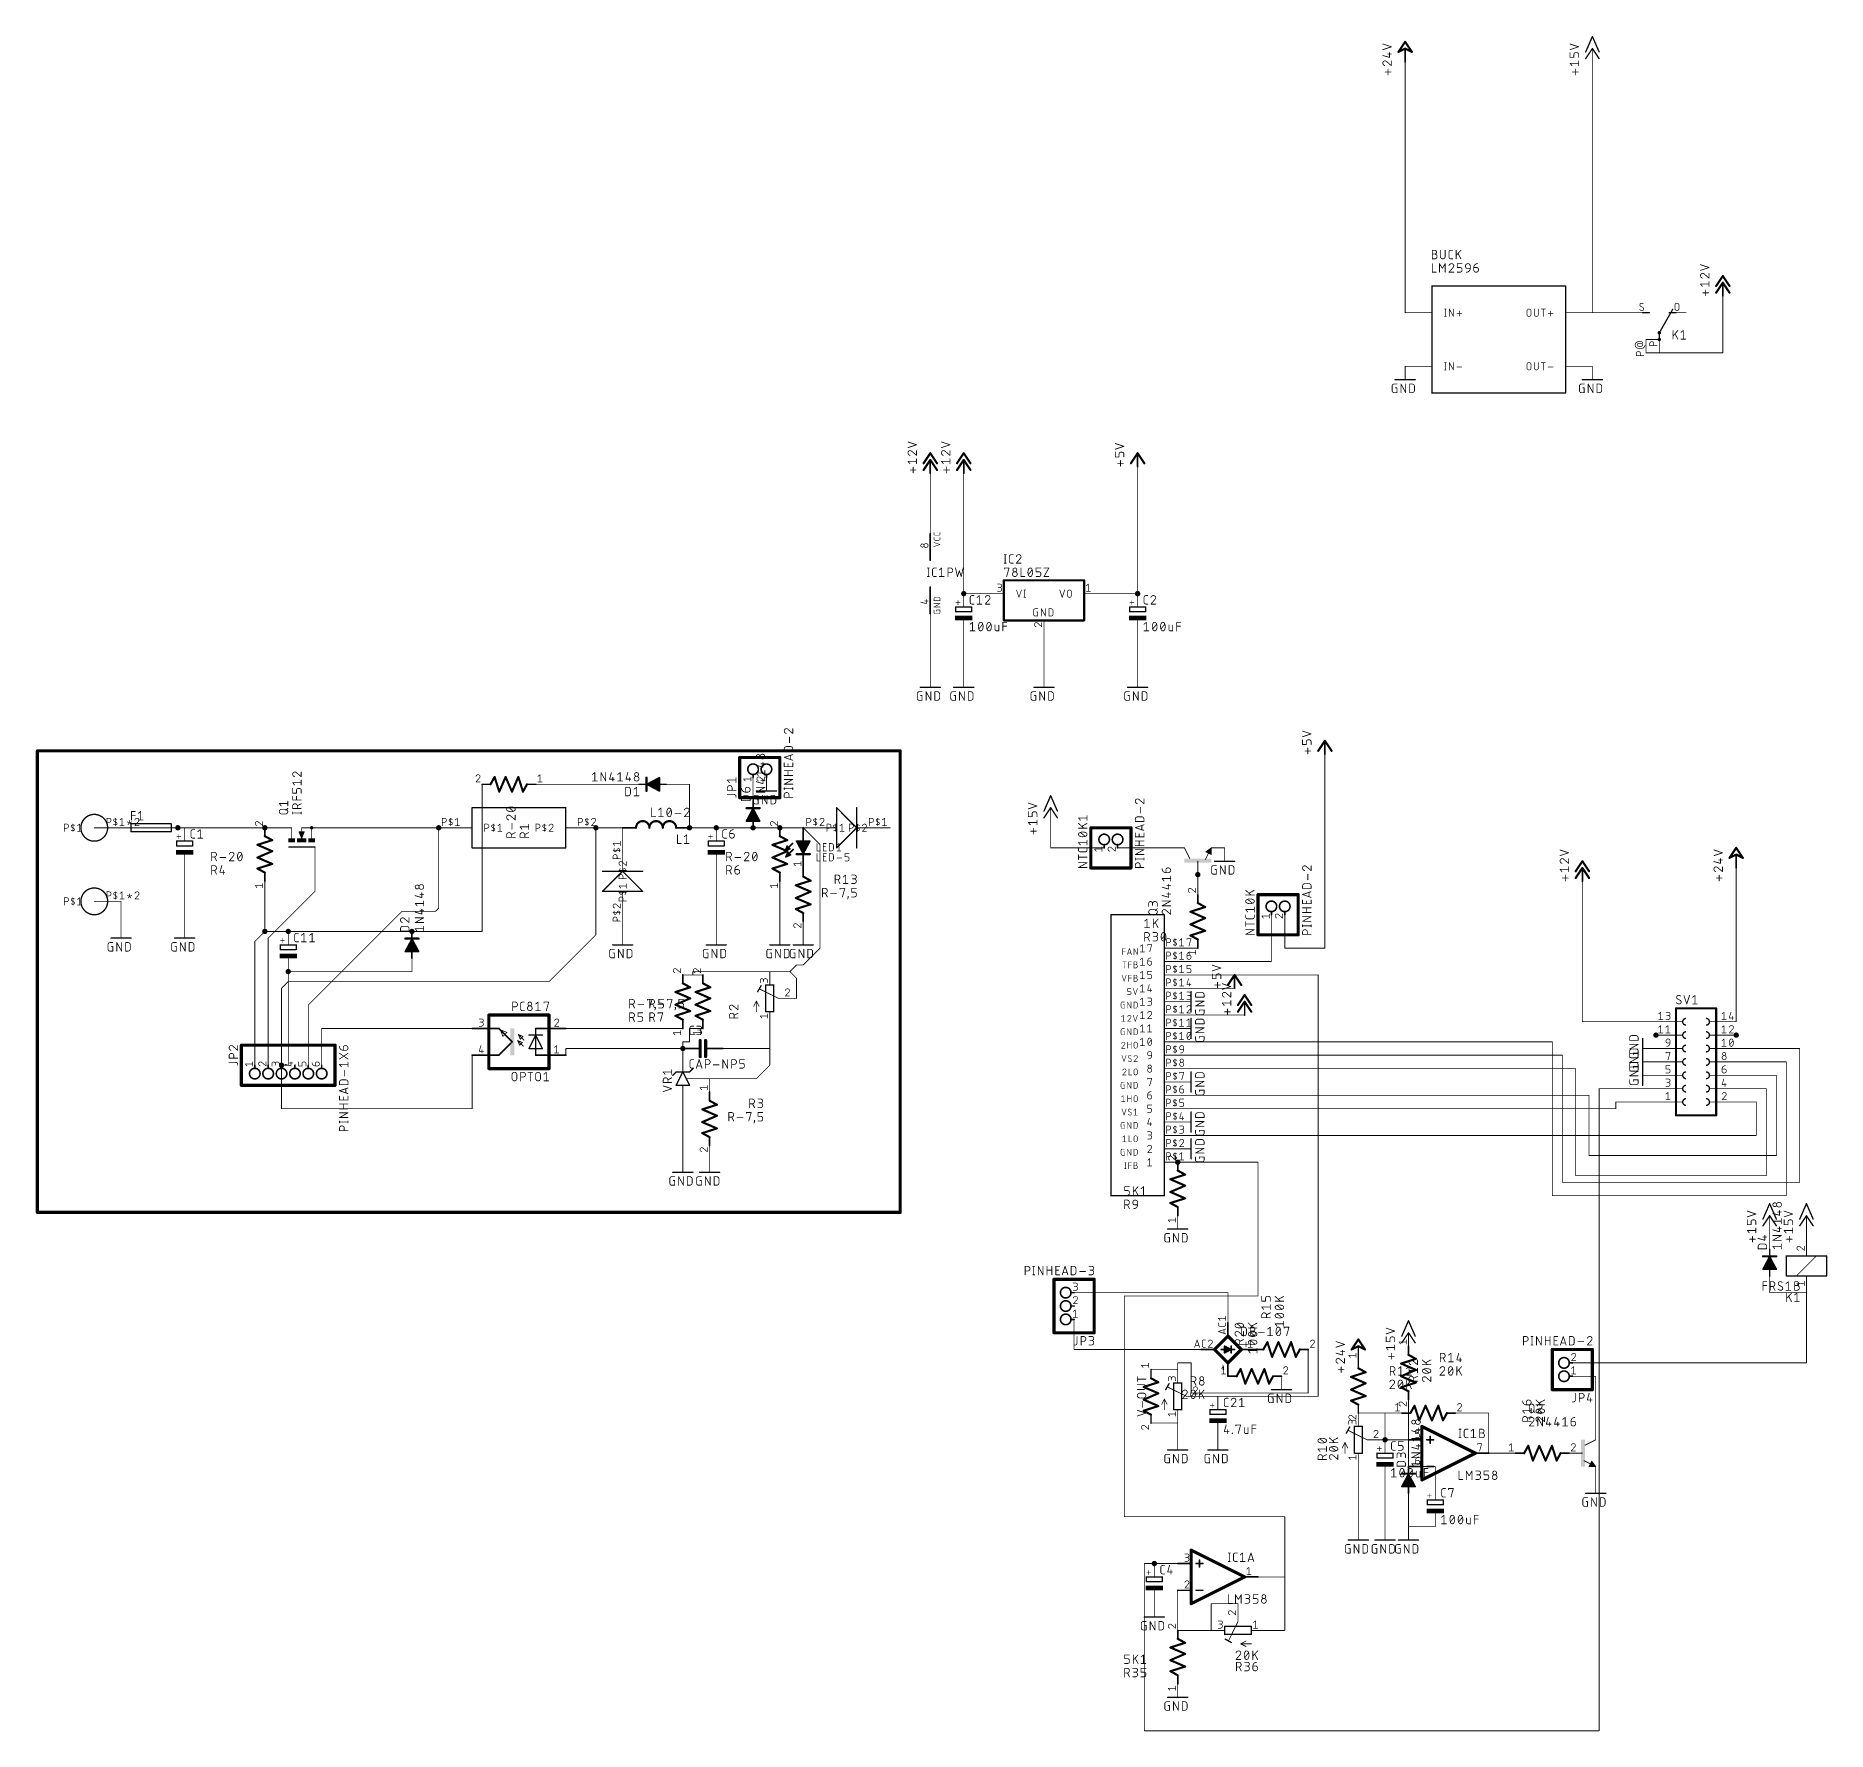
# Model space of a CAD drawing. Extents: x -177 to 163, y -159 to 163.
import ezdxf

# ---------------------------------------------------------------- set-up
doc = ezdxf.new("R2010")
doc.units = 0
for name, color, linetype in [('90', 40, 'CONTINUOUS'), ('91', 122, 'CONTINUOUS'), ('94', 12, 'CONTINUOUS'), ('95', 251, 'CONTINUOUS'), ('96', 251, 'CONTINUOUS')]:
    doc.layers.add(name, color=color, linetype=linetype)

# ---------------------------------------------------------------- blocks, each defined once
blk = doc.blocks.new('RECT')
blk.add_solid([(-0.5, -0.5), (0.5, -0.5), (-0.5, 0.5), (0.5, 0.5)])

msp = doc.modelspace()

# ---------------------------------------------------------------- linework, layer by layer
at = {"layer": '90', "const_width": 0.6096}
for points in [[(-177.165, 27.305), (-13.335, 27.305)], [(-177.165, -60.325), (-177.165, 27.305)], [(-13.335, 27.305), (-13.335, -60.325)], [(-13.335, -60.325), (-177.165, -60.325)]]:
    msp.add_lwpolyline(points, dxfattribs=at)
at = {"layer": '90', "const_width": 0.3048}
for points in [[(-177.165, 27.4574, 1), (-177.165, 27.1526)], [(-177.0126, 27.305, 1), (-177.3174, 27.305)], [(-13.1826, 27.305, 1), (-13.4874, 27.305)], [(-13.335, 27.1526, 1), (-13.335, 27.4574)], [(-177.165, -60.1726, 1), (-177.165, -60.4774)], [(-177.3174, -60.325, 1), (-177.0126, -60.325)], [(-13.4874, -60.325, 1), (-13.1826, -60.325)], [(-13.335, -60.4774, 1), (-13.335, -60.1726)]]:
    msp.add_lwpolyline(points, format="xyb", dxfattribs=at)
at = {"layer": '91', "const_width": 0.1524}
for points in [[(82.55, 158.115), (82.55, 110.49)], [(118.11, 158.115), (118.11, 110.49)], [(142.875, 102.87), (142.875, 113.665)], [(118.11, 110.49), (125.73, 110.49)], [(128.27, 102.87), (130.81, 102.87)], [(130.81, 102.87), (142.875, 102.87)], [(-7.62, 80.01), (-7.62, 68.58)], [(-1.27, 80.01), (-1.27, 57.15)], [(31.75, 57.15), (31.75, 81.28)], [(-1.27, 57.15), (3.81, 57.15)], [(24.13, 57.15), (31.75, 57.15)], [(-7.62, 41.91), (-7.62, 53.34)], [(-1.27, 41.91), (-1.27, 49.53)], [(13.97, 41.91), (13.97, 49.53)], [(31.75, 41.91), (31.75, 49.53)], [(67.31, -10.16), (67.31, 26.67)], [(-92.71, 20.955), (-92.71, -6.985)], [(-82.55, 20.955), (-62.865, 20.955)], [(-57.785, 20.955), (-53.34, 20.955)], [(-53.34, 20.955), (-53.34, 12.7)], [(-41.275, 22.225), (-41.275, 17.78)], [(15.24, 8.89), (15.24, 13.97)], [(-161.29, 12.7), (-160.655, 12.7)], [(-150.495, 12.7), (-133.985, 12.7)], [(-150.495, 12.7), (-149.225, 12.7)], [(-132.08, 12.7), (-133.985, 12.7)], [(-121.92, 12.7), (-100.965, 12.7)], [(-99.695, 12.7), (-100.965, 12.7)], [(-100.965, 12.7), (-100.965, -2.54)], [(-71.755, 12.7), (-71.12, 12.7)], [(-71.12, 12.7), (-66.04, 12.7)], [(-71.12, -7.62), (-71.12, 12.7)], [(-66.04, 9.525), (-66.04, 12.7)], [(-53.34, 12.7), (-48.26, 12.7)], [(-48.26, 12.7), (-41.275, 12.7)], [(-41.275, 12.7), (-36.195, 12.7)], [(-36.195, 12.7), (-31.75, 12.7)], [(-31.75, 12.7), (-30.48, 12.7)], [(-28.575, 9.525), (-31.75, 12.7)], [(-16.51, 12.7), (-15.24, 12.7)], [(-124.46, 0.635), (-124.46, 7.62)], [(-28.575, -10.16), (-28.575, 9.525)], [(25.4, 8.89), (15.24, 8.89)], [(27.94, 8.89), (38.1, 8.89)], [(-149.225, -5.715), (-149.225, 5.08)], [(-48.26, -6.985), (-48.26, 5.08)], [(43.18, 4.445), (43.18, 3.81)], [(43.18, 3.81), (43.18, 0)], [(145.415, -24.13), (145.415, 5.08)], [(-133.985, 2.54), (-133.985, -6.985)], [(-133.35, -8.255), (-124.46, 0.635)], [(-36.195, -6.985), (-36.195, 2.54)], [(116.205, -24.13), (116.205, 2.54)], [(-161.29, -5.715), (-161.29, -1.27)], [(-125.73, -20.955), (-107.95, -3.175)], [(-107.95, -3.175), (-101.6, -3.175)], [(-101.6, -3.175), (-100.965, -2.54)], [(-66.04, -4.445), (-66.04, -6.985)], [(-31.75, -6.985), (-31.75, -5.08)], [(57.15, -12.7), (57.15, -3.81)], [(59.69, -3.81), (59.69, -10.16)], [(-135.89, -8.89), (-133.985, -6.985)], [(-135.89, -32.385), (-135.89, -8.89)], [(-133.985, -6.985), (-129.54, -6.985)], [(-133.35, -32.385), (-133.35, -8.255)], [(-106.045, -6.985), (-129.54, -6.985)], [(-92.71, -6.985), (-106.045, -6.985)], [(-80.01, -16.51), (-71.12, -7.62)], [(-31.75, -13.335), (-28.575, -10.16)], [(43.18, -10.16), (39.37, -10.16)], [(59.69, -10.16), (67.31, -10.16)], [(-106.045, -12.065), (-106.045, -14.605)], [(-34.29, -14.605), (-33.02, -13.335)], [(-33.02, -13.335), (-31.75, -13.335)], [(39.37, -12.7), (57.15, -12.7)], [(-130.81, -17.78), (-129.54, -16.51)], [(-106.045, -14.605), (-129.54, -14.605)], [(-129.54, -14.605), (-129.54, -32.385)], [(-129.54, -16.51), (-80.01, -16.51)], [(-54.61, -15.24), (-52.705, -15.24)], [(-52.705, -15.24), (-52.705, -14.605)], [(-52.705, -14.605), (-38.1, -14.605)], [(-50.8, -15.24), (-52.705, -15.24)], [(-38.1, -14.605), (-34.29, -14.605)], [(-34.29, -14.605), (-33.02, -15.875)], [(-33.02, -15.875), (-33.02, -19.685)], [(66.04, -15.24), (39.37, -15.24)], [(66.04, -95.25), (66.04, -15.24)], [(-130.81, -32.385), (-130.81, -17.78)], [(39.37, -17.78), (50.165, -17.78)], [(-125.73, -32.385), (-125.73, -20.955)], [(39.37, -22.86), (52.07, -22.86)], [(-123.19, -32.385), (-123.19, -25.4)], [(-123.19, -25.4), (-94.615, -25.4)], [(-76.835, -25.4), (-54.61, -25.4)], [(-50.8, -25.4), (-53.34, -25.4)], [(-53.34, -25.4), (-53.34, -27.94)], [(-38.1, -29.21), (-38.1, -24.765)], [(130.175, -24.13), (116.205, -24.13)], [(-94.615, -30.48), (-94.615, -40.64)], [(-76.835, -30.48), (-76.835, -29.21)], [(-76.835, -29.21), (-54.61, -29.21)], [(-53.34, -27.94), (-54.61, -27.94)], [(-54.61, -27.94), (-54.61, -29.21)], [(-54.61, -29.21), (-54.61, -29.845)], [(-46.99, -29.21), (-38.1, -29.21)], [(-38.1, -32.385), (-38.1, -29.21)], [(110.49, -27.94), (39.37, -27.94)], [(39.37, -30.48), (112.395, -30.48)], [(110.49, -57.15), (110.49, -27.94)], [(112.395, -30.48), (112.395, -54.61)], [(157.48, -29.21), (145.415, -29.21)], [(157.48, -54.61), (157.48, -29.21)], [(-129.54, -32.385), (-130.81, -32.385)], [(-130.81, -40.64), (-130.81, -32.385)], [(-40.64, -34.925), (-38.1, -32.385)], [(114.935, -33.02), (39.37, -33.02)], [(114.935, -53.34), (114.935, -33.02)], [(145.415, -31.75), (154.94, -31.75)], [(154.94, -31.75), (154.94, -57.15)], [(-49.53, -37.465), (-49.53, -34.925)], [(-49.53, -34.925), (-40.64, -34.925)], [(130.175, -36.83), (119.38, -36.83)], [(119.38, -158.75), (119.38, -36.83)], [(153.035, -34.29), (145.415, -34.29)], [(145.415, -36.83), (151.13, -36.83)], [(151.13, -36.83), (151.13, -53.34)], [(153.035, -49.53), (153.035, -34.29)], [(-94.615, -40.64), (-130.81, -40.64)], [(-54.61, -50.165), (-54.61, -40.005)], [(39.37, -38.1), (117.475, -38.1)], [(39.37, -40.64), (122.555, -40.64)], [(117.475, -38.1), (117.475, -49.53)], [(130.175, -39.37), (122.555, -39.37)], [(122.555, -40.64), (122.555, -39.37)], [(145.415, -39.37), (149.225, -39.37)], [(149.225, -39.37), (149.225, -45.72)], [(-49.53, -50.165), (-49.53, -47.625)], [(149.225, -45.72), (39.37, -45.72)], [(39.37, -50.8), (54.61, -50.8)], [(54.61, -50.8), (54.61, -76.2)], [(117.475, -49.53), (153.035, -49.53)], [(151.13, -53.34), (114.935, -53.34)], [(154.94, -57.15), (110.49, -57.15)], [(112.395, -54.61), (157.48, -54.61)], [(151.765, -63.5), (151.765, -67.31)], [(158.75, -63.5), (158.75, -65.405)], [(151.765, -72.39), (151.765, -75.565)], [(19.685, -75.565), (48.895, -75.565)], [(54.61, -76.2), (29.21, -76.2)], [(29.21, -76.2), (29.21, -118.11)], [(48.895, -75.565), (48.895, -81.28)], [(151.765, -75.565), (158.75, -75.565)], [(158.75, -88.9), (158.75, -75.565)], [(19.685, -86.36), (19.685, -80.645)], [(43.815, -86.36), (19.685, -86.36)], [(64.135, -86.36), (64.135, -94.615)], [(34.29, -90.17), (39.37, -90.17)], [(41.91, -88.9), (39.37, -88.9)], [(39.37, -88.9), (39.37, -90.17)], [(41.91, -94.615), (41.91, -88.9)], [(114.3, -88.9), (158.75, -88.9)], [(114.3, -91.44), (118.745, -91.44)], [(118.745, -91.44), (118.745, -100.965)], [(64.135, -94.615), (41.91, -94.615)], [(44.45, -95.25), (46.99, -95.25)], [(46.99, -95.25), (66.04, -95.25)], [(73.66, -98.425), (78.74, -98.425)], [(78.74, -98.425), (78.74, -103.505)], [(78.74, -98.425), (81.915, -98.425)], [(83.185, -108.585), (83.185, -95.885)], [(92.075, -98.425), (98.425, -98.425)], [(98.425, -98.425), (98.425, -106.045)], [(34.29, -100.33), (39.37, -100.33)], [(39.37, -100.33), (39.37, -102.87)], [(78.74, -103.505), (83.185, -103.505)], [(73.66, -120.015), (73.66, -108.585)], [(83.185, -108.585), (88.265, -108.585)], [(88.265, -108.585), (88.265, -112.395)], [(98.425, -106.045), (103.505, -106.045)], [(78.74, -120.015), (78.74, -111.125)], [(83.185, -120.015), (83.185, -113.665)], [(29.21, -118.11), (59.69, -118.11)], [(59.69, -118.11), (59.69, -129.54)], [(83.185, -120.015), (88.265, -120.015)], [(34.925, -127), (33.02, -127)], [(33.02, -127), (33.02, -158.75)], [(39.37, -127), (34.925, -127)], [(39.37, -132.08), (39.37, -139.7)], [(54.61, -129.54), (59.69, -129.54)], [(59.69, -129.54), (59.69, -139.7)], [(50.8, -134.62), (45.72, -134.62)], [(45.72, -134.62), (45.72, -139.7)], [(45.72, -139.7), (39.37, -139.7)], [(59.69, -139.7), (55.88, -139.7)], [(33.02, -158.75), (119.38, -158.75)]]:
    msp.add_lwpolyline(points, dxfattribs=at)
at = {"layer": '91'}
for points, const_width in [([(82.5881, 158.115, 1), (82.5119, 158.115)], 0.0762), ([(118.1481, 158.115, 1), (118.0719, 158.115)], 0.0762), ([(142.9131, 113.665, 1), (142.8369, 113.665)], 0.0762), ([(82.5119, 110.49, 1), (82.5881, 110.49)], 0.0762), ([(118.11, 110.5281, 1), (118.11, 110.4519)], 0.0762), ([(118.0719, 110.49, 1), (118.1481, 110.49)], 0.0762), ([(125.73, 110.4519, 1), (125.73, 110.5281)], 0.0762), ([(128.27, 102.9081, 1), (128.27, 102.8319)], 0.0762), ([(130.81, 102.9081, 1), (130.81, 102.8319)], 0.0762), ([(130.81, 102.8319, 1), (130.81, 102.9081)], 0.0762), ([(142.8369, 102.87, 1), (142.9131, 102.87)], 0.0762), ([(142.875, 102.8319, 1), (142.875, 102.9081)], 0.0762), ([(-7.5819, 80.01, 1), (-7.6581, 80.01)], 0.0762), ([(-1.2319, 80.01, 1), (-1.3081, 80.01)], 0.0762), ([(31.7881, 81.28, 1), (31.7119, 81.28)], 0.0762), ([(-7.6581, 68.58, 1), (-7.5819, 68.58)], 0.0762), ([(-1.27, 56.896, 1), (-1.27, 57.404, 1), (-1.27, 56.896)], 0.508), ([(-1.27, 57.1881, 1), (-1.27, 57.1119)], 0.0762), ([(-1.3081, 57.15, 1), (-1.2319, 57.15)], 0.0762), ([(3.81, 57.1119, 1), (3.81, 57.1881)], 0.0762), ([(24.13, 57.1881, 1), (24.13, 57.1119)], 0.0762), ([(31.75, 56.896, 1), (31.75, 57.404, 1), (31.75, 56.896)], 0.508), ([(31.7119, 57.15, 1), (31.7881, 57.15)], 0.0762), ([(31.75, 57.1119, 1), (31.75, 57.1881)], 0.0762), ([(-7.5819, 53.34, 1), (-7.6581, 53.34)], 0.0762), ([(-1.2319, 49.53, 1), (-1.3081, 49.53)], 0.0762), ([(14.0081, 49.53, 1), (13.9319, 49.53)], 0.0762), ([(31.7881, 49.53, 1), (31.7119, 49.53)], 0.0762), ([(-7.6581, 41.91, 1), (-7.5819, 41.91)], 0.0762), ([(-1.3081, 41.91, 1), (-1.2319, 41.91)], 0.0762), ([(13.9319, 41.91, 1), (14.0081, 41.91)], 0.0762), ([(31.7119, 41.91, 1), (31.7881, 41.91)], 0.0762), ([(67.3481, 26.67, 1), (67.2719, 26.67)], 0.0762), ([(-92.6719, 20.955, 1), (-92.7481, 20.955)], 0.0762), ([(-82.55, 20.9931, 1), (-82.55, 20.9169)], 0.0762), ([(-62.865, 20.9169, 1), (-62.865, 20.9931)], 0.0762), ([(-57.785, 20.9931, 1), (-57.785, 20.9169)], 0.0762), ([(-53.3019, 20.955, 1), (-53.3781, 20.955)], 0.0762), ([(-53.34, 20.9169, 1), (-53.34, 20.9931)], 0.0762), ([(-41.2369, 22.225, 1), (-41.3131, 22.225)], 0.0762), ([(-41.3131, 17.78, 1), (-41.2369, 17.78)], 0.0762), ([(15.2781, 13.97, 1), (15.2019, 13.97)], 0.0762), ([(-161.29, 12.7381, 1), (-161.29, 12.6619)], 0.0762), ([(-160.655, 12.6619, 1), (-160.655, 12.7381)], 0.0762), ([(-150.495, 12.446, 1), (-150.495, 12.954, 1), (-150.495, 12.446)], 0.508), ([(-150.495, 12.7381, 1), (-150.495, 12.6619)], 0.0762), ([(-150.495, 12.7381, 1), (-150.495, 12.6619)], 0.0762), ([(-149.225, 12.6619, 1), (-149.225, 12.7381)], 0.0762), ([(-133.985, 12.446, 1), (-133.985, 12.954, 1), (-133.985, 12.446)], 0.508), ([(-133.985, 12.7381, 1), (-133.985, 12.6619)], 0.0762), ([(-133.985, 12.6619, 1), (-133.985, 12.7381)], 0.0762), ([(-132.08, 12.6619, 1), (-132.08, 12.7381)], 0.0762), ([(-121.92, 12.7381, 1), (-121.92, 12.6619)], 0.0762), ([(-100.965, 12.446, 1), (-100.965, 12.954, 1), (-100.965, 12.446)], 0.508), ([(-100.965, 12.7381, 1), (-100.965, 12.6619)], 0.0762), ([(-100.9269, 12.7, 1), (-101.0031, 12.7)], 0.0762), ([(-100.965, 12.6619, 1), (-100.965, 12.7381)], 0.0762), ([(-99.695, 12.6619, 1), (-99.695, 12.7381)], 0.0762), ([(-71.755, 12.7381, 1), (-71.755, 12.6619)], 0.0762), ([(-71.12, 12.446, 1), (-71.12, 12.954, 1), (-71.12, 12.446)], 0.508), ([(-71.12, 12.7381, 1), (-71.12, 12.6619)], 0.0762), ([(-71.0819, 12.7, 1), (-71.1581, 12.7)], 0.0762), ([(-71.12, 12.6619, 1), (-71.12, 12.7381)], 0.0762), ([(-66.0019, 12.7, 1), (-66.0781, 12.7)], 0.0762), ([(-66.04, 12.6619, 1), (-66.04, 12.7381)], 0.0762), ([(-53.34, 12.446, 1), (-53.34, 12.954, 1), (-53.34, 12.446)], 0.508), ([(-53.34, 12.7381, 1), (-53.34, 12.6619)], 0.0762), ([(-53.3781, 12.7, 1), (-53.3019, 12.7)], 0.0762), ([(-48.26, 12.446, 1), (-48.26, 12.954, 1), (-48.26, 12.446)], 0.508), ([(-48.26, 12.7381, 1), (-48.26, 12.6619)], 0.0762), ([(-48.26, 12.6619, 1), (-48.26, 12.7381)], 0.0762), ([(-41.275, 12.446, 1), (-41.275, 12.954, 1), (-41.275, 12.446)], 0.508), ([(-41.275, 12.7381, 1), (-41.275, 12.6619)], 0.0762), ([(-41.275, 12.6619, 1), (-41.275, 12.7381)], 0.0762), ([(-36.195, 12.446, 1), (-36.195, 12.954, 1), (-36.195, 12.446)], 0.508), ([(-36.195, 12.7381, 1), (-36.195, 12.6619)], 0.0762), ([(-36.195, 12.6619, 1), (-36.195, 12.7381)], 0.0762), ([(-31.75, 12.7381, 1), (-31.75, 12.6619)], 0.0762), ([(-31.7231, 12.7269, 1), (-31.7769, 12.6731)], 0.0762), ([(-31.75, 12.6619, 1), (-31.75, 12.7381)], 0.0762), ([(-30.48, 12.6619, 1), (-30.48, 12.7381)], 0.0762), ([(-16.51, 12.7381, 1), (-16.51, 12.6619)], 0.0762), ([(-15.24, 12.6619, 1), (-15.24, 12.7381)], 0.0762), ([(-124.4219, 7.62, 1), (-124.4981, 7.62)], 0.0762), ([(-66.0781, 9.525, 1), (-66.0019, 9.525)], 0.0762), ([(-28.5369, 9.525, 1), (-28.6131, 9.525)], 0.0762), ([(-28.6019, 9.4981, 1), (-28.5481, 9.5519)], 0.0762), ([(15.24, 8.9281, 1), (15.24, 8.8519)], 0.0762), ([(15.2019, 8.89, 1), (15.2781, 8.89)], 0.0762), ([(25.4, 8.8519, 1), (25.4, 8.9281)], 0.0762), ([(27.94, 8.9281, 1), (27.94, 8.8519)], 0.0762), ([(38.1, 8.8519, 1), (38.1, 8.9281)], 0.0762), ([(-149.1869, 5.08, 1), (-149.2631, 5.08)], 0.0762), ([(-48.2219, 5.08, 1), (-48.2981, 5.08)], 0.0762), ([(43.18, 3.556, 1), (43.18, 4.064, 1), (43.18, 3.556)], 0.508), ([(43.2181, 4.445, 1), (43.1419, 4.445)], 0.0762), ([(43.2181, 3.81, 1), (43.1419, 3.81)], 0.0762), ([(43.1419, 3.81, 1), (43.2181, 3.81)], 0.0762), ([(145.4531, 5.08, 1), (145.3769, 5.08)], 0.0762), ([(-133.9469, 2.54, 1), (-134.0231, 2.54)], 0.0762), ([(-124.4981, 0.635, 1), (-124.4219, 0.635)], 0.0762), ([(-124.4331, 0.6081, 1), (-124.4869, 0.6619)], 0.0762), ([(-36.1569, 2.54, 1), (-36.2331, 2.54)], 0.0762), ([(43.1419, 0, 1), (43.2181, 0)], 0.0762), ([(116.2431, 2.54, 1), (116.1669, 2.54)], 0.0762), ([(-161.2519, -1.27, 1), (-161.3281, -1.27)], 0.0762), ([(-107.95, -3.1369, 1), (-107.95, -3.2131)], 0.0762), ([(-107.9231, -3.2019, 1), (-107.9769, -3.1481)], 0.0762), ([(-101.6269, -3.1481, 1), (-101.5731, -3.2019)], 0.0762), ([(-101.6, -3.2131, 1), (-101.6, -3.1369)], 0.0762), ([(-101.0031, -2.54, 1), (-100.9269, -2.54)], 0.0762), ([(-100.9381, -2.5669, 1), (-100.9919, -2.5131)], 0.0762), ([(-161.3281, -5.715, 1), (-161.2519, -5.715)], 0.0762), ([(-149.2631, -5.715, 1), (-149.1869, -5.715)], 0.0762), ([(-133.985, -7.239, 1), (-133.985, -6.731, 1), (-133.985, -7.239)], 0.508), ([(-129.54, -7.239, 1), (-129.54, -6.731, 1), (-129.54, -7.239)], 0.508), ([(-106.045, -7.239, 1), (-106.045, -6.731, 1), (-106.045, -7.239)], 0.508), ([(-66.0019, -4.445, 1), (-66.0781, -4.445)], 0.0762), ([(-31.7119, -5.08, 1), (-31.7881, -5.08)], 0.0762), ([(57.1881, -3.81, 1), (57.1119, -3.81)], 0.0762), ([(59.7281, -3.81, 1), (59.6519, -3.81)], 0.0762), ([(-135.8519, -8.89, 1), (-135.9281, -8.89)], 0.0762), ([(-135.9169, -8.8631, 1), (-135.8631, -8.9169)], 0.0762), ([(-133.985, -6.9469, 1), (-133.985, -7.0231)], 0.0762), ([(-134.0231, -6.985, 1), (-133.9469, -6.985)], 0.0762), ([(-133.9581, -7.0119, 1), (-134.0119, -6.9581)], 0.0762), ([(-133.3119, -8.255, 1), (-133.3881, -8.255)], 0.0762), ([(-133.3769, -8.2281, 1), (-133.3231, -8.2819)], 0.0762), ([(-129.54, -6.9469, 1), (-129.54, -7.0231)], 0.0762), ([(-129.54, -7.0231, 1), (-129.54, -6.9469)], 0.0762), ([(-106.045, -6.9469, 1), (-106.045, -7.0231)], 0.0762), ([(-106.045, -7.0231, 1), (-106.045, -6.9469)], 0.0762), ([(-92.7481, -6.985, 1), (-92.6719, -6.985)], 0.0762), ([(-92.71, -7.0231, 1), (-92.71, -6.9469)], 0.0762), ([(-71.1581, -7.62, 1), (-71.0819, -7.62)], 0.0762), ([(-71.0931, -7.6469, 1), (-71.1469, -7.5931)], 0.0762), ([(-66.0781, -6.985, 1), (-66.0019, -6.985)], 0.0762), ([(-48.2981, -6.985, 1), (-48.2219, -6.985)], 0.0762), ([(-36.2331, -6.985, 1), (-36.1569, -6.985)], 0.0762), ([(-31.7881, -6.985, 1), (-31.7119, -6.985)], 0.0762), ([(-28.6131, -10.16, 1), (-28.5369, -10.16)], 0.0762), ([(-28.5481, -10.1869, 1), (-28.6019, -10.1331)], 0.0762), ([(39.37, -10.1219, 1), (39.37, -10.1981)], 0.0762), ([(43.18, -10.1981, 1), (43.18, -10.1219)], 0.0762), ([(59.69, -10.1219, 1), (59.69, -10.1981)], 0.0762), ([(59.6519, -10.16, 1), (59.7281, -10.16)], 0.0762), ([(67.2719, -10.16, 1), (67.3481, -10.16)], 0.0762), ([(67.31, -10.1981, 1), (67.31, -10.1219)], 0.0762), ([(-106.0069, -12.065, 1), (-106.0831, -12.065)], 0.0762), ([(-33.02, -13.2969, 1), (-33.02, -13.3731)], 0.0762), ([(-32.9931, -13.3619, 1), (-33.0469, -13.3081)], 0.0762), ([(-31.7769, -13.3081, 1), (-31.7231, -13.3619)], 0.0762), ([(-31.75, -13.3731, 1), (-31.75, -13.2969)], 0.0762), ([(39.37, -12.6619, 1), (39.37, -12.7381)], 0.0762), ([(57.1119, -12.7, 1), (57.1881, -12.7)], 0.0762), ([(57.15, -12.7381, 1), (57.15, -12.6619)], 0.0762), ([(-129.54, -14.859, 1), (-129.54, -14.351, 1), (-129.54, -14.859)], 0.508), ([(-129.54, -14.5669, 1), (-129.54, -14.6431)], 0.0762), ([(-129.5019, -14.605, 1), (-129.5781, -14.605)], 0.0762), ([(-129.54, -16.4719, 1), (-129.54, -16.5481)], 0.0762), ([(-129.5131, -16.5369, 1), (-129.5669, -16.4831)], 0.0762), ([(-106.0831, -14.605, 1), (-106.0069, -14.605)], 0.0762), ([(-106.045, -14.6431, 1), (-106.045, -14.5669)], 0.0762), ([(-80.0369, -16.4831, 1), (-79.9831, -16.5369)], 0.0762), ([(-80.01, -16.5481, 1), (-80.01, -16.4719)], 0.0762), ([(-54.61, -15.2019, 1), (-54.61, -15.2781)], 0.0762), ([(-52.6669, -14.605, 1), (-52.7431, -14.605)], 0.0762), ([(-52.705, -14.5669, 1), (-52.705, -14.6431)], 0.0762), ([(-52.705, -15.2019, 1), (-52.705, -15.2781)], 0.0762), ([(-52.7431, -15.24, 1), (-52.6669, -15.24)], 0.0762), ([(-52.705, -15.2781, 1), (-52.705, -15.2019)], 0.0762), ([(-50.8, -15.2781, 1), (-50.8, -15.2019)], 0.0762), ([(-38.1, -14.5669, 1), (-38.1, -14.6431)], 0.0762), ([(-38.1, -14.6431, 1), (-38.1, -14.5669)], 0.0762), ([(-34.2631, -14.5781, 1), (-34.3169, -14.6319)], 0.0762), ([(-34.3169, -14.5781, 1), (-34.2631, -14.6319)], 0.0762), ([(-34.29, -14.6431, 1), (-34.29, -14.5669)], 0.0762), ([(-32.9819, -15.875, 1), (-33.0581, -15.875)], 0.0762), ([(-33.0469, -15.9019, 1), (-32.9931, -15.8481)], 0.0762), ([(39.37, -15.2019, 1), (39.37, -15.2781)], 0.0762), ([(66.0781, -15.24, 1), (66.0019, -15.24)], 0.0762), ([(66.04, -15.2781, 1), (66.04, -15.2019)], 0.0762), ([(-130.7719, -17.78, 1), (-130.8481, -17.78)], 0.0762), ([(-130.8369, -17.7531, 1), (-130.7831, -17.8069)], 0.0762), ([(-33.0581, -19.685, 1), (-32.9819, -19.685)], 0.0762), ([(39.37, -17.7419, 1), (39.37, -17.8181)], 0.0762), ([(50.165, -17.8181, 1), (50.165, -17.7419)], 0.0762), ([(-125.6919, -20.955, 1), (-125.7681, -20.955)], 0.0762), ([(-125.7569, -20.9281, 1), (-125.7031, -20.9819)], 0.0762), ([(39.37, -22.8219, 1), (39.37, -22.8981)], 0.0762), ([(52.07, -22.8981, 1), (52.07, -22.8219)], 0.0762), ([(-123.1519, -25.4, 1), (-123.2281, -25.4)], 0.0762), ([(-123.19, -25.3619, 1), (-123.19, -25.4381)], 0.0762), ([(-94.615, -25.4381, 1), (-94.615, -25.3619)], 0.0762), ([(-76.835, -25.3619, 1), (-76.835, -25.4381)], 0.0762), ([(-54.61, -25.4381, 1), (-54.61, -25.3619)], 0.0762), ([(-53.34, -25.3619, 1), (-53.34, -25.4381)], 0.0762), ([(-53.3019, -25.4, 1), (-53.3781, -25.4)], 0.0762), ([(-50.8, -25.4381, 1), (-50.8, -25.3619)], 0.0762), ([(-38.0619, -24.765, 1), (-38.1381, -24.765)], 0.0762), ([(116.205, -24.0919, 1), (116.205, -24.1681)], 0.0762), ([(116.1669, -24.13, 1), (116.2431, -24.13)], 0.0762), ([(130.175, -26.924, 1), (130.175, -26.416, 1), (130.175, -26.924)], 0.508), ([(130.175, -24.1681, 1), (130.175, -24.0919)], 0.0762), ([(145.415, -26.924, 1), (145.415, -26.416, 1), (145.415, -26.924)], 0.508), ([(145.3769, -24.13, 1), (145.4531, -24.13)], 0.0762), ([(-94.5769, -30.48, 1), (-94.6531, -30.48)], 0.0762), ([(-76.7969, -29.21, 1), (-76.8731, -29.21)], 0.0762), ([(-76.835, -29.1719, 1), (-76.835, -29.2481)], 0.0762), ([(-76.8731, -30.48, 1), (-76.7969, -30.48)], 0.0762), ([(-54.61, -29.464, 1), (-54.61, -28.956, 1), (-54.61, -29.464)], 0.508), ([(-54.61, -27.9019, 1), (-54.61, -27.9781)], 0.0762), ([(-54.5719, -27.94, 1), (-54.6481, -27.94)], 0.0762), ([(-54.5719, -29.21, 1), (-54.6481, -29.21)], 0.0762), ([(-54.6481, -29.21, 1), (-54.5719, -29.21)], 0.0762), ([(-54.6481, -29.845, 1), (-54.5719, -29.845)], 0.0762), ([(-54.61, -29.2481, 1), (-54.61, -29.1719)], 0.0762), ([(-53.3781, -27.94, 1), (-53.3019, -27.94)], 0.0762), ([(-53.34, -27.9781, 1), (-53.34, -27.9019)], 0.0762), ([(-46.99, -29.1719, 1), (-46.99, -29.2481)], 0.0762), ([(-38.0619, -29.21, 1), (-38.1381, -29.21)], 0.0762), ([(-38.1381, -29.21, 1), (-38.0619, -29.21)], 0.0762), ([(-38.1, -29.2481, 1), (-38.1, -29.1719)], 0.0762), ([(39.37, -27.9019, 1), (39.37, -27.9781)], 0.0762), ([(39.37, -30.4419, 1), (39.37, -30.5181)], 0.0762), ([(110.5281, -27.94, 1), (110.4519, -27.94)], 0.0762), ([(110.49, -27.9781, 1), (110.49, -27.9019)], 0.0762), ([(112.4331, -30.48, 1), (112.3569, -30.48)], 0.0762), ([(112.395, -30.5181, 1), (112.395, -30.4419)], 0.0762), ([(145.415, -29.1719, 1), (145.415, -29.2481)], 0.0762), ([(157.5181, -29.21, 1), (157.4419, -29.21)], 0.0762), ([(157.48, -29.2481, 1), (157.48, -29.1719)], 0.0762), ([(-135.9281, -32.385, 1), (-135.8519, -32.385)], 0.0762), ([(-133.3881, -32.385, 1), (-133.3119, -32.385)], 0.0762), ([(-130.81, -32.639, 1), (-130.81, -32.131, 1), (-130.81, -32.639)], 0.508), ([(-130.81, -32.3469, 1), (-130.81, -32.4231)], 0.0762), ([(-130.7719, -32.385, 1), (-130.8481, -32.385)], 0.0762), ([(-130.8481, -32.385, 1), (-130.7719, -32.385)], 0.0762), ([(-129.5781, -32.385, 1), (-129.5019, -32.385)], 0.0762), ([(-129.54, -32.4231, 1), (-129.54, -32.3469)], 0.0762), ([(-125.7681, -32.385, 1), (-125.6919, -32.385)], 0.0762), ([(-123.2281, -32.385, 1), (-123.1519, -32.385)], 0.0762), ([(-38.1381, -32.385, 1), (-38.0619, -32.385)], 0.0762), ([(-38.0731, -32.4119, 1), (-38.1269, -32.3581)], 0.0762), ([(39.37, -32.9819, 1), (39.37, -33.0581)], 0.0762), ([(114.9731, -33.02, 1), (114.8969, -33.02)], 0.0762), ([(114.935, -33.0581, 1), (114.935, -32.9819)], 0.0762), ([(145.415, -31.7119, 1), (145.415, -31.7881)], 0.0762), ([(154.9781, -31.75, 1), (154.9019, -31.75)], 0.0762), ([(154.94, -31.7881, 1), (154.94, -31.7119)], 0.0762), ([(-49.4919, -34.925, 1), (-49.5681, -34.925)], 0.0762), ([(-49.53, -34.8869, 1), (-49.53, -34.9631)], 0.0762), ([(-40.6669, -34.8981, 1), (-40.6131, -34.9519)], 0.0762), ([(-40.64, -34.9631, 1), (-40.64, -34.8869)], 0.0762), ([(119.38, -36.7919, 1), (119.38, -36.8681)], 0.0762), ([(119.4181, -36.83, 1), (119.3419, -36.83)], 0.0762), ([(130.175, -36.8681, 1), (130.175, -36.7919)], 0.0762), ([(145.415, -34.2519, 1), (145.415, -34.3281)], 0.0762), ([(145.415, -36.7919, 1), (145.415, -36.8681)], 0.0762), ([(151.1681, -36.83, 1), (151.0919, -36.83)], 0.0762), ([(151.13, -36.8681, 1), (151.13, -36.7919)], 0.0762), ([(153.0731, -34.29, 1), (152.9969, -34.29)], 0.0762), ([(153.035, -34.3281, 1), (153.035, -34.2519)], 0.0762), ([(-130.81, -40.6019, 1), (-130.81, -40.6781)], 0.0762), ([(-130.8481, -40.64, 1), (-130.7719, -40.64)], 0.0762), ([(-94.6531, -40.64, 1), (-94.5769, -40.64)], 0.0762), ([(-94.615, -40.6781, 1), (-94.615, -40.6019)], 0.0762), ([(-54.5719, -40.005, 1), (-54.6481, -40.005)], 0.0762), ([(-49.5681, -37.465, 1), (-49.4919, -37.465)], 0.0762), ([(39.37, -38.0619, 1), (39.37, -38.1381)], 0.0762), ([(39.37, -40.6019, 1), (39.37, -40.6781)], 0.0762), ([(117.5131, -38.1, 1), (117.4369, -38.1)], 0.0762), ([(117.475, -38.1381, 1), (117.475, -38.0619)], 0.0762), ([(122.555, -39.3319, 1), (122.555, -39.4081)], 0.0762), ([(122.5931, -39.37, 1), (122.5169, -39.37)], 0.0762), ([(122.5169, -40.64, 1), (122.5931, -40.64)], 0.0762), ([(122.555, -40.6781, 1), (122.555, -40.6019)], 0.0762), ([(130.175, -39.4081, 1), (130.175, -39.3319)], 0.0762), ([(145.415, -39.3319, 1), (145.415, -39.4081)], 0.0762), ([(149.2631, -39.37, 1), (149.1869, -39.37)], 0.0762), ([(149.225, -39.4081, 1), (149.225, -39.3319)], 0.0762), ([(-49.4919, -47.625, 1), (-49.5681, -47.625)], 0.0762), ([(39.37, -45.6819, 1), (39.37, -45.7581)], 0.0762), ([(149.1869, -45.72, 1), (149.2631, -45.72)], 0.0762), ([(149.225, -45.7581, 1), (149.225, -45.6819)], 0.0762), ([(-54.6481, -50.165, 1), (-54.5719, -50.165)], 0.0762), ([(-49.5681, -50.165, 1), (-49.4919, -50.165)], 0.0762), ([(39.37, -51.054, 1), (39.37, -50.546, 1), (39.37, -51.054)], 0.508), ([(39.37, -50.7619, 1), (39.37, -50.8381)], 0.0762), ([(54.6481, -50.8, 1), (54.5719, -50.8)], 0.0762), ([(54.61, -50.8381, 1), (54.61, -50.7619)], 0.0762), ([(117.475, -49.4919, 1), (117.475, -49.5681)], 0.0762), ([(117.4369, -49.53, 1), (117.5131, -49.53)], 0.0762), ([(152.9969, -49.53, 1), (153.0731, -49.53)], 0.0762), ([(153.035, -49.5681, 1), (153.035, -49.4919)], 0.0762), ([(114.935, -53.3019, 1), (114.935, -53.3781)], 0.0762), ([(114.8969, -53.34, 1), (114.9731, -53.34)], 0.0762), ([(151.0919, -53.34, 1), (151.1681, -53.34)], 0.0762), ([(151.13, -53.3781, 1), (151.13, -53.3019)], 0.0762), ([(110.49, -57.1119, 1), (110.49, -57.1881)], 0.0762), ([(110.4519, -57.15, 1), (110.5281, -57.15)], 0.0762), ([(112.395, -54.5719, 1), (112.395, -54.6481)], 0.0762), ([(112.3569, -54.61, 1), (112.4331, -54.61)], 0.0762), ([(154.9019, -57.15, 1), (154.9781, -57.15)], 0.0762), ([(154.94, -57.1881, 1), (154.94, -57.1119)], 0.0762), ([(157.4419, -54.61, 1), (157.5181, -54.61)], 0.0762), ([(157.48, -54.6481, 1), (157.48, -54.5719)], 0.0762), ([(151.8031, -63.5, 1), (151.7269, -63.5)], 0.0762), ([(158.7881, -63.5, 1), (158.7119, -63.5)], 0.0762), ([(151.7269, -67.31, 1), (151.8031, -67.31)], 0.0762), ([(158.7119, -65.405, 1), (158.7881, -65.405)], 0.0762), ([(151.8031, -72.39, 1), (151.7269, -72.39)], 0.0762), ([(19.685, -75.5269, 1), (19.685, -75.6031)], 0.0762), ([(29.21, -76.1619, 1), (29.21, -76.2381)], 0.0762), ([(29.2481, -76.2, 1), (29.1719, -76.2)], 0.0762), ([(48.9331, -75.565, 1), (48.8569, -75.565)], 0.0762), ([(48.895, -75.6031, 1), (48.895, -75.5269)], 0.0762), ([(54.5719, -76.2, 1), (54.6481, -76.2)], 0.0762), ([(54.61, -76.2381, 1), (54.61, -76.1619)], 0.0762), ([(151.765, -75.5269, 1), (151.765, -75.6031)], 0.0762), ([(151.7269, -75.565, 1), (151.8031, -75.565)], 0.0762), ([(158.7881, -75.565, 1), (158.7119, -75.565)], 0.0762), ([(158.75, -75.6031, 1), (158.75, -75.5269)], 0.0762), ([(19.7231, -80.645, 1), (19.6469, -80.645)], 0.0762), ([(48.8569, -81.28, 1), (48.9331, -81.28)], 0.0762), ([(19.685, -86.3219, 1), (19.685, -86.3981)], 0.0762), ([(19.6469, -86.36, 1), (19.7231, -86.36)], 0.0762), ([(43.815, -86.3981, 1), (43.815, -86.3219)], 0.0762), ([(64.1731, -86.36, 1), (64.0969, -86.36)], 0.0762), ([(34.29, -90.1319, 1), (34.29, -90.2081)], 0.0762), ([(39.37, -88.8619, 1), (39.37, -88.9381)], 0.0762), ([(39.4081, -88.9, 1), (39.3319, -88.9)], 0.0762), ([(39.3319, -90.17, 1), (39.4081, -90.17)], 0.0762), ([(39.37, -90.2081, 1), (39.37, -90.1319)], 0.0762), ([(41.9481, -88.9, 1), (41.8719, -88.9)], 0.0762), ([(41.91, -88.9381, 1), (41.91, -88.8619)], 0.0762), ([(114.3, -88.8619, 1), (114.3, -88.9381)], 0.0762), ([(114.3, -91.4019, 1), (114.3, -91.4781)], 0.0762), ([(118.7831, -91.44, 1), (118.7069, -91.44)], 0.0762), ([(118.745, -91.4781, 1), (118.745, -91.4019)], 0.0762), ([(158.7119, -88.9, 1), (158.7881, -88.9)], 0.0762), ([(158.75, -88.9381, 1), (158.75, -88.8619)], 0.0762), ([(41.91, -94.5769, 1), (41.91, -94.6531)], 0.0762), ([(41.8719, -94.615, 1), (41.9481, -94.615)], 0.0762), ([(44.45, -95.2119, 1), (44.45, -95.2881)], 0.0762), ([(46.99, -95.2119, 1), (46.99, -95.2881)], 0.0762), ([(46.99, -95.2881, 1), (46.99, -95.2119)], 0.0762), ([(64.0969, -94.615, 1), (64.1731, -94.615)], 0.0762), ([(64.135, -94.6531, 1), (64.135, -94.5769)], 0.0762), ([(66.0019, -95.25, 1), (66.0781, -95.25)], 0.0762), ([(66.04, -95.2881, 1), (66.04, -95.2119)], 0.0762), ([(73.66, -98.3869, 1), (73.66, -98.4631)], 0.0762), ([(78.7781, -98.425, 1), (78.7019, -98.425)], 0.0762), ([(78.74, -98.3869, 1), (78.74, -98.4631)], 0.0762), ([(78.74, -98.4631, 1), (78.74, -98.3869)], 0.0762), ([(81.915, -98.4631, 1), (81.915, -98.3869)], 0.0762), ([(83.2231, -95.885, 1), (83.1469, -95.885)], 0.0762), ([(92.075, -98.3869, 1), (92.075, -98.4631)], 0.0762), ([(98.4631, -98.425, 1), (98.3869, -98.425)], 0.0762), ([(98.425, -98.4631, 1), (98.425, -98.3869)], 0.0762), ([(34.29, -100.2919, 1), (34.29, -100.3681)], 0.0762), ([(39.4081, -100.33, 1), (39.3319, -100.33)], 0.0762), ([(39.37, -100.3681, 1), (39.37, -100.2919)], 0.0762), ([(118.7069, -100.965, 1), (118.7831, -100.965)], 0.0762), ([(39.3319, -102.87, 1), (39.4081, -102.87)], 0.0762), ([(78.74, -103.759, 1), (78.74, -103.251, 1), (78.74, -103.759)], 0.508), ([(78.74, -103.4669, 1), (78.74, -103.5431)], 0.0762), ([(78.7019, -103.505, 1), (78.7781, -103.505)], 0.0762), ([(83.185, -103.5431, 1), (83.185, -103.4669)], 0.0762), ([(73.6981, -108.585, 1), (73.6219, -108.585)], 0.0762), ([(83.185, -108.5469, 1), (83.185, -108.6231)], 0.0762), ([(83.1469, -108.585, 1), (83.2231, -108.585)], 0.0762), ([(88.3031, -108.585, 1), (88.2269, -108.585)], 0.0762), ([(88.265, -108.6231, 1), (88.265, -108.5469)], 0.0762), ([(98.425, -106.0069, 1), (98.425, -106.0831)], 0.0762), ([(98.3869, -106.045, 1), (98.4631, -106.045)], 0.0762), ([(103.505, -106.0831, 1), (103.505, -106.0069)], 0.0762), ([(78.7781, -111.125, 1), (78.7019, -111.125)], 0.0762), ([(83.2231, -113.665, 1), (83.1469, -113.665)], 0.0762), ([(88.2269, -112.395, 1), (88.3031, -112.395)], 0.0762), ([(29.21, -118.0719, 1), (29.21, -118.1481)], 0.0762), ([(29.1719, -118.11, 1), (29.2481, -118.11)], 0.0762), ([(59.7281, -118.11, 1), (59.6519, -118.11)], 0.0762), ([(59.69, -118.1481, 1), (59.69, -118.0719)], 0.0762), ([(73.6219, -120.015, 1), (73.6981, -120.015)], 0.0762), ([(78.7019, -120.015, 1), (78.7781, -120.015)], 0.0762), ([(83.185, -119.9769, 1), (83.185, -120.0531)], 0.0762), ([(83.1469, -120.015, 1), (83.2231, -120.015)], 0.0762), ([(88.265, -120.0531, 1), (88.265, -119.9769)], 0.0762), ([(33.02, -126.9619, 1), (33.02, -127.0381)], 0.0762), ([(33.0581, -127, 1), (32.9819, -127)], 0.0762), ([(34.925, -127.254, 1), (34.925, -126.746, 1), (34.925, -127.254)], 0.508), ([(34.925, -126.9619, 1), (34.925, -127.0381)], 0.0762), ([(34.925, -127.0381, 1), (34.925, -126.9619)], 0.0762), ([(39.37, -127.0381, 1), (39.37, -126.9619)], 0.0762), ([(39.4081, -132.08, 1), (39.3319, -132.08)], 0.0762), ([(54.61, -129.5019, 1), (54.61, -129.5781)], 0.0762), ([(59.7281, -129.54, 1), (59.6519, -129.54)], 0.0762), ([(59.6519, -129.54, 1), (59.7281, -129.54)], 0.0762), ([(59.69, -129.5781, 1), (59.69, -129.5019)], 0.0762), ([(45.72, -134.5819, 1), (45.72, -134.6581)], 0.0762), ([(45.7581, -134.62, 1), (45.6819, -134.62)], 0.0762), ([(50.8, -134.6581, 1), (50.8, -134.5819)], 0.0762), ([(39.37, -139.6619, 1), (39.37, -139.7381)], 0.0762), ([(39.3319, -139.7, 1), (39.4081, -139.7)], 0.0762), ([(45.6819, -139.7, 1), (45.7581, -139.7)], 0.0762), ([(45.72, -139.7381, 1), (45.72, -139.6619)], 0.0762), ([(55.88, -139.6619, 1), (55.88, -139.7381)], 0.0762), ([(59.6519, -139.7, 1), (59.7281, -139.7)], 0.0762), ([(59.69, -139.7381, 1), (59.69, -139.6619)], 0.0762), ([(33.02, -158.7119, 1), (33.02, -158.7881)], 0.0762), ([(32.9819, -158.75, 1), (33.0581, -158.75)], 0.0762), ([(119.3419, -158.75, 1), (119.4181, -158.75)], 0.0762), ([(119.38, -158.7881, 1), (119.38, -158.7119)], 0.0762)]:
    msp.add_lwpolyline(points, format="xyb", dxfattribs=dict(at, const_width=const_width))
at = {"layer": '94'}
for points, const_width in [([(82.55, 161.925), (81.28, 160.02)], 0.4064), ([(82.55, 160.655), (81.28, 160.02)], 0.4064), ([(83.82, 160.02), (82.55, 161.925)], 0.4064), ([(83.82, 160.02), (82.55, 160.655)], 0.4064), ([(82.55, 158.115), (82.55, 160.655)], 0.3048), ([(82.55, 158.115), (82.55, 160.655)], 0.1524), ([(118.11, 162.941), (116.84, 160.02)], 0.254), ([(118.11, 160.655), (116.84, 158.75)], 0.254), ([(119.38, 160.02), (118.11, 162.941)], 0.254), ([(119.38, 158.75), (118.11, 160.655)], 0.254), ([(118.11, 158.115), (118.11, 160.655)], 0.1524), ([(87.63, 115.57), (113.03, 115.57)], 0.254), ([(87.63, 95.25), (87.63, 115.57)], 0.254), ([(113.03, 115.57), (113.03, 95.25)], 0.254), ([(142.875, 117.475), (141.605, 115.57)], 0.4064), ([(142.875, 116.205), (141.605, 114.3)], 0.4064), ([(144.145, 115.57), (142.875, 117.475)], 0.4064), ([(144.145, 114.3), (142.875, 116.205)], 0.4064), ([(142.875, 113.665), (142.875, 116.205)], 0.3048), ([(142.875, 113.665), (142.875, 116.205)], 0.1524), ([(82.55, 110.49), (87.63, 110.49)], 0.1524), ([(118.11, 110.49), (113.03, 110.49)], 0.1524), ([(125.73, 110.49), (128.27, 110.49)], 0.1524), ([(127.635, 110.49), (128.905, 110.49)], 0.254), ([(130.81, 106.68), (133.35, 111.125)], 0.254), ([(133.985, 110.49), (132.715, 110.49)], 0.254), ([(135.89, 110.49), (133.35, 110.49)], 0.1524), ([(128.27, 105.41), (130.81, 105.41)], 0.1524), ([(128.27, 102.87), (128.27, 105.41)], 0.1524), ([(130.81, 105.41), (130.81, 106.68)], 0.254), ([(130.81, 102.87), (130.81, 105.41)], 0.1524), ([(82.55, 100.33), (87.63, 100.33)], 0.1524), ([(82.55, 100.33), (82.55, 97.79)], 0.1524), ([(118.11, 100.33), (113.03, 100.33)], 0.1524), ([(118.11, 100.33), (118.11, 97.79)], 0.1524), ([(80.645, 97.79), (84.455, 97.79)], 0.254), ([(113.03, 95.25), (87.63, 95.25)], 0.254), ([(116.205, 97.79), (120.015, 97.79)], 0.254), ([(-7.62, 83.82), (-8.89, 81.915)], 0.4064), ([(-7.62, 82.55), (-8.89, 80.645)], 0.4064), ([(-6.35, 81.915), (-7.62, 83.82)], 0.4064), ([(-6.35, 80.645), (-7.62, 82.55)], 0.4064), ([(-7.62, 80.01), (-7.62, 82.55)], 0.3048), ([(-7.62, 80.01), (-7.62, 82.55)], 0.1524), ([(-1.27, 83.82), (-2.54, 81.915)], 0.4064), ([(-1.27, 82.55), (-2.54, 80.645)], 0.4064), ([(0, 81.915), (-1.27, 83.82)], 0.4064), ([(0, 80.645), (-1.27, 82.55)], 0.4064), ([(-1.27, 80.01), (-1.27, 82.55)], 0.3048), ([(-1.27, 80.01), (-1.27, 82.55)], 0.1524), ([(31.75, 83.82), (30.48, 81.915)], 0.4064), ([(33.02, 81.915), (31.75, 83.82)], 0.4064), ([(31.75, 81.28), (31.75, 83.82)], 0.3048), ([(31.75, 81.28), (31.75, 83.82)], 0.1524), ([(-7.62, 68.58), (-7.62, 63.5)], 0.3048), ([(-7.62, 68.58), (-7.62, 63.5)], 0.1524), ([(-7.62, 58.42), (-7.62, 53.34)], 0.3048), ([(-7.62, 53.34), (-7.62, 58.42)], 0.1524), ([(21.59, 59.69), (6.35, 59.69)], 0.4064), ([(6.35, 59.69), (6.35, 52.07)], 0.4064), ([(21.59, 52.07), (21.59, 59.69)], 0.4064), ([(-2.794, 54.61), (-2.794, 53.721)], 0.254), ([(-2.794, 54.61), (0.254, 54.61)], 0.254), ([(-1.9699, 55.4567), (-2.7488, 55.4567)], 0.1016), ([(-2.3594, 55.0672), (-2.3594, 55.8461)], 0.1016), ([(-1.27, 57.15), (-1.27, 54.61)], 0.1524), ([(0.254, 53.721), (0.254, 54.61)], 0.254), ([(3.81, 57.15), (6.35, 57.15)], 0.1524), ([(24.13, 57.15), (21.59, 57.15)], 0.1524), ([(30.226, 54.61), (30.226, 53.721)], 0.254), ([(30.226, 54.61), (33.274, 54.61)], 0.254), ([(31.0501, 55.4567), (30.2712, 55.4567)], 0.1016), ([(30.6606, 55.0672), (30.6606, 55.8461)], 0.1016), ([(31.75, 57.15), (31.75, 54.61)], 0.1524), ([(33.274, 53.721), (33.274, 54.61)], 0.254), ([(-2.794, 53.721), (0.254, 53.721)], 0.254), ([(-1.27, 49.53), (-1.27, 52.07)], 0.1524), ([(6.35, 52.07), (21.59, 52.07)], 0.4064), ([(13.97, 49.53), (13.97, 52.07)], 0.1524), ([(30.226, 53.721), (33.274, 53.721)], 0.254), ([(31.75, 49.53), (31.75, 52.07)], 0.1524), ([(-7.62, 41.91), (-7.62, 39.37)], 0.1524), ([(-1.27, 41.91), (-1.27, 39.37)], 0.1524), ([(13.97, 41.91), (13.97, 39.37)], 0.1524), ([(31.75, 41.91), (31.75, 39.37)], 0.1524), ([(-9.525, 39.37), (-5.715, 39.37)], 0.254), ([(-3.175, 39.37), (0.635, 39.37)], 0.254), ([(12.065, 39.37), (15.875, 39.37)], 0.254), ([(29.845, 39.37), (33.655, 39.37)], 0.254), ([(67.31, 29.21), (66.04, 27.305)], 0.4064), ([(68.58, 27.305), (67.31, 29.21)], 0.4064), ([(67.31, 26.67), (67.31, 29.21)], 0.3048), ([(67.31, 26.67), (67.31, 29.21)], 0.1524), ([(-36.195, 26.035), (-43.815, 26.035)], 0.6096), ([(-43.815, 26.035), (-43.815, 18.415)], 0.6096), ([(-36.195, 18.415), (-36.195, 26.035)], 0.6096), ([(-92.71, 20.955), (-91.1225, 20.955)], 0.3048), ([(-91.1225, 20.955), (-90.3605, 22.352)], 0.4064), ([(-90.3605, 22.352), (-89.4715, 19.558)], 0.4064), ([(-89.4715, 19.558), (-88.265, 22.352)], 0.4064), ([(-88.265, 22.352), (-87.0585, 19.558)], 0.4064), ([(-87.0585, 19.558), (-85.852, 22.352)], 0.4064), ([(-85.852, 22.352), (-84.963, 19.558)], 0.4064), ([(-84.963, 19.558), (-84.201, 20.955)], 0.4064), ([(-82.55, 20.955), (-84.1375, 20.955)], 0.3048), ([(-84.201, 20.955), (-84.1375, 20.955)], 0.1524), ([(-62.865, 20.955), (-57.785, 20.955)], 0.3048), ([(-62.865, 20.955), (-60.325, 20.955)], 0.1524), ([(-61.5156, 19.685), (-61.5156, 22.225)], 0.4064), ([(-61.4363, 20.955), (-59.055, 22.225)], 0.3048), ([(-59.055, 19.685), (-61.4363, 20.955)], 0.3048), ([(-61.1188, 21.0344), (-59.2137, 21.9075)], 0.3048), ([(-59.1344, 20.0025), (-61.1188, 21.0344)], 0.3048), ([(-60.7219, 21.1138), (-59.3725, 21.59)], 0.3048), ([(-59.2137, 20.1612), (-60.7219, 21.1138)], 0.3048), ([(-60.325, 21.1138), (-59.69, 21.2725)], 0.3048), ([(-59.4519, 20.3994), (-60.325, 21.1138)], 0.3048), ([(-57.785, 20.955), (-60.325, 20.955)], 0.1524), ([(-60.0075, 21.1138), (-59.5312, 21.3519)], 0.3048), ([(-59.6106, 20.7962), (-60.0075, 21.1138)], 0.3048), ([(-59.69, 21.2725), (-59.6106, 20.7962)], 0.3048), ([(-59.3725, 21.59), (-59.4519, 20.3994)], 0.3048), ([(-59.2137, 21.9075), (-59.2137, 20.1612)], 0.3048), ([(-59.055, 19.7644), (-59.055, 22.1456)], 0.3048), ([(-59.055, 22.1456), (-59.055, 22.225)], 0.254), ([(-41.275, 22.225), (-41.275, 22.86)], 0.3048), ([(-41.275, 22.225), (-41.275, 22.7838)], 0.1524), ([(-38.735, 22.225), (-38.735, 22.86)], 0.3048), ([(-38.735, 22.225), (-38.735, 22.7838)], 0.1524), ([(-38.735, 22.225), (-38.735, 19.685)], 0.1524), ([(-59.055, 19.685), (-59.055, 19.7644)], 0.254), ([(-43.815, 18.415), (-36.195, 18.415)], 0.6096), ([(-41.275, 17.78), (-41.275, 12.7)], 0.3048), ([(-41.275, 17.78), (-41.275, 15.24)], 0.1524), ([(-40.64, 19.685), (-36.83, 19.685)], 0.254), ([(15.24, 18.796), (13.97, 15.875)], 0.254), ([(16.51, 15.875), (15.24, 18.796)], 0.254), ([(-94.615, 16.51), (-76.835, 16.51)], 0.254), ([(-94.615, 8.89), (-94.615, 16.51)], 0.254), ([(-76.835, 16.51), (-76.835, 8.89)], 0.254), ([(-42.545, 16.4306), (-40.005, 16.4306)], 0.4064), ([(-42.545, 13.97), (-41.275, 16.3513)], 0.3048), ([(-42.545, 13.97), (-42.4656, 13.97)], 0.254), ([(-42.4656, 13.97), (-40.0844, 13.97)], 0.3048), ([(-42.2275, 14.0494), (-41.1956, 16.0338)], 0.3048), ([(-42.0688, 14.1287), (-41.1162, 15.6369)], 0.3048), ([(-40.3225, 14.1287), (-42.0688, 14.1287)], 0.3048), ([(-41.8306, 14.3669), (-41.1162, 15.24)], 0.3048), ([(-40.64, 14.2875), (-41.8306, 14.3669)], 0.3048), ([(-41.4338, 14.5256), (-41.1162, 14.9225)], 0.3048), ([(-40.9575, 14.605), (-41.4338, 14.5256)], 0.3048), ([(-41.275, 16.3513), (-40.005, 13.97)], 0.3048), ([(-41.275, 12.7), (-41.275, 15.24)], 0.1524), ([(-41.1956, 16.0338), (-40.3225, 14.1287)], 0.3048), ([(-41.1162, 15.6369), (-40.64, 14.2875)], 0.3048), ([(-41.1162, 15.24), (-40.9575, 14.605)], 0.3048), ([(-41.1162, 14.9225), (-40.8781, 14.4462)], 0.3048), ([(-40.0844, 13.97), (-40.005, 13.97)], 0.254), ([(-21.59, 12.7), (-25.4, 16.51)], 0.254), ([(-25.4, 12.7), (-25.4, 16.51)], 0.254), ([(-21.59, 12.7), (-21.59, 16.51)], 0.254), ([(15.24, 16.51), (13.97, 14.605)], 0.254), ([(16.51, 14.605), (15.24, 16.51)], 0.254), ([(15.24, 13.97), (15.24, 16.51)], 0.1524), ([(-161.29, 12.7), (-166.37, 12.7)], 0.1524), ([(-160.655, 12.7), (-158.115, 12.7)], 0.1524), ([(-151.765, 13.462), (-159.385, 13.462)], 0.254), ([(-159.385, 13.462), (-159.385, 11.938)], 0.254), ([(-159.385, 11.938), (-151.765, 11.938)], 0.254), ([(-158.115, 12.7), (-153.035, 12.7)], 0.1524), ([(-150.495, 12.7), (-153.035, 12.7)], 0.1524), ([(-151.765, 11.938), (-151.765, 13.462)], 0.254), ([(-150.749, 10.16), (-150.749, 9.271)], 0.254), ([(-150.749, 10.16), (-147.701, 10.16)], 0.254), ([(-149.9249, 11.0067), (-150.7038, 11.0067)], 0.1016), ([(-150.3144, 10.6172), (-150.3144, 11.3961)], 0.1016), ([(-149.225, 12.7), (-149.225, 10.16)], 0.1524), ([(-147.701, 9.271), (-147.701, 10.16)], 0.254), ([(-132.588, 10.3505), (-135.382, 9.4615)], 0.4064), ([(-133.985, 11.1125), (-132.588, 10.3505)], 0.4064), ([(-133.985, 12.7), (-133.985, 11.1125)], 0.3048), ([(-132.08, 12.7), (-129.54, 12.7)], 0.1524), ([(-129.54, 12.7), (-128.905, 12.7)], 0.1524), ([(-128.905, 12.7), (-128.905, 10.6934)], 0.1524), ([(-126.492, 11.938), (-127.508, 11.938)], 0.1524), ([(-127.508, 11.938), (-127, 10.668)], 0.1524), ([(-127.254, 11.811), (-127, 10.922)], 0.3048), ([(-127, 10.922), (-126.746, 11.811)], 0.3048), ([(-126.746, 11.811), (-127, 11.811)], 0.3048), ([(-127, 11.811), (-127, 11.557)], 0.3048), ([(-127, 12.7), (-125.095, 12.7)], 0.1524), ([(-127, 11.811), (-127, 12.7)], 0.1524), ([(-127, 10.668), (-126.492, 11.938)], 0.1524), ([(-125.095, 10.668), (-125.095, 12.7)], 0.1524), ([(-125.095, 12.7), (-124.46, 12.7)], 0.1524), ([(-121.92, 12.7), (-124.46, 12.7)], 0.1524), ([(-99.695, 12.7), (-94.615, 12.7)], 0.1524), ([(-71.755, 12.7), (-76.835, 12.7)], 0.1524), ([(-66.04, 12.7), (-63.5, 12.7)], 0.3048), ([(-66.04, 12.7), (-63.5, 12.7)], 0.1524), ([(-55.88, 12.7), (-53.34, 12.7)], 0.3048), ([(-53.34, 12.7), (-55.88, 12.7)], 0.1524), ([(-49.784, 10.16), (-49.784, 9.271)], 0.254), ([(-49.784, 10.16), (-46.736, 10.16)], 0.254), ([(-48.9599, 11.0067), (-49.7388, 11.0067)], 0.1016), ([(-49.3494, 10.6172), (-49.3494, 11.3961)], 0.1016), ([(-48.26, 12.7), (-48.26, 10.16)], 0.1524), ([(-46.736, 9.271), (-46.736, 10.16)], 0.254), ([(-34.798, 10.3505), (-37.592, 9.4615)], 0.4064), ([(-36.195, 11.1125), (-34.798, 10.3505)], 0.4064), ([(-36.195, 12.7), (-36.195, 11.1125)], 0.3048), ([(-31.75, 7.7787), (-33.02, 10.16)], 0.3048), ([(-32.9406, 10.16), (-33.02, 10.16)], 0.254), ([(-31.75, 10.16), (-32.9406, 10.16)], 0.3048), ([(-30.7975, 10.0806), (-31.8294, 8.0962)], 0.3048), ([(-31.75, 12.7), (-31.75, 10.16)], 0.3048), ([(-30.48, 10.16), (-31.75, 7.7787)], 0.3048), ([(-30.5594, 10.16), (-31.75, 10.16)], 0.3048), ([(-31.75, 12.7), (-31.75, 10.16)], 0.1524), ([(-30.48, 10.16), (-30.5594, 10.16)], 0.254), ([(-30.48, 12.7), (-25.4, 12.7)], 0.1524), ([(-21.59, 12.7), (-25.4, 8.89)], 0.254), ([(-25.4, 8.89), (-25.4, 12.7)], 0.254), ([(-21.59, 8.89), (-21.59, 12.7)], 0.254), ([(-16.51, 12.7), (-21.59, 12.7)], 0.1524), ([(30.48, 12.7), (22.86, 12.7)], 0.6096), ([(22.86, 12.7), (22.86, 5.08)], 0.6096), ([(30.48, 5.08), (30.48, 12.7)], 0.6096), ([(-150.749, 9.271), (-147.701, 9.271)], 0.254), ([(-149.225, 5.08), (-149.225, 7.62)], 0.1524), ([(-135.382, 9.4615), (-132.588, 8.255)], 0.4064), ([(-132.588, 8.255), (-135.382, 7.0485)], 0.4064), ([(-135.382, 7.0485), (-132.588, 5.842)], 0.4064), ([(-129.413, 9.0424), (-124.46, 9.0424)], 0.254), ([(-124.46, 9.0424), (-124.46, 7.62)], 0.1524), ([(-76.835, 8.89), (-94.615, 8.89)], 0.254), ([(-66.04, 9.525), (-66.04, 4.445)], 0.1524), ([(-49.784, 9.271), (-46.736, 9.271)], 0.254), ([(-48.26, 5.08), (-48.26, 7.62)], 0.1524), ([(-37.592, 9.4615), (-34.798, 8.255)], 0.4064), ([(-34.798, 8.255), (-37.592, 7.0485)], 0.4064), ([(-37.592, 7.0485), (-34.798, 5.842)], 0.4064), ([(-33.782, 9.7155), (-35.179, 8.3185)], 0.3048), ([(-34.798, 9.2075), (-35.179, 8.3185)], 0.3048), ([(-35.179, 8.3185), (-34.29, 8.6995)], 0.3048), ([(-33.655, 8.5725), (-35.052, 7.1755)], 0.3048), ([(-34.671, 8.0645), (-35.052, 7.1755)], 0.3048), ([(-35.052, 7.1755), (-34.163, 7.5565)], 0.3048), ([(-34.29, 8.6995), (-34.798, 9.2075)], 0.3048), ([(-34.163, 7.5565), (-34.671, 8.0645)], 0.3048), ([(-30.48, 7.6994), (-33.02, 7.6994)], 0.4064), ([(-31.8294, 8.0962), (-32.7025, 10.0013)], 0.3048), ([(-32.7025, 10.0013), (-30.9562, 10.0013)], 0.3048), ([(-31.9088, 8.4931), (-32.385, 9.8425)], 0.3048), ([(-32.385, 9.8425), (-31.1944, 9.7631)], 0.3048), ([(-31.9088, 9.2075), (-32.1469, 9.6838)], 0.3048), ([(-32.0675, 9.525), (-31.5912, 9.6044)], 0.3048), ([(-31.9088, 8.89), (-32.0675, 9.525)], 0.3048), ([(-30.9562, 10.0013), (-31.9088, 8.4931)], 0.3048), ([(-31.1944, 9.7631), (-31.9088, 8.89)], 0.3048), ([(-31.5912, 9.6044), (-31.9088, 9.2075)], 0.3048), ([(-31.75, 5.08), (-31.75, 7.62)], 0.3048), ([(-31.75, 5.08), (-31.75, 7.62)], 0.1524), ([(25.4, 8.89), (25.4, 9.525)], 0.3048), ([(25.4, 8.89), (25.4, 9.4488)], 0.1524), ([(27.94, 8.89), (27.94, 9.525)], 0.3048), ([(27.94, 8.89), (27.94, 9.4488)], 0.1524), ([(38.1, 8.89), (40.64, 8.89)], 0.1524), ([(40.64, 8.89), (41.656, 6.858)], 0.1524), ([(45.22, 7.89), (44.604, 6.658)], 0.1524), ([(44.704, 8.128), (45.72, 8.89)], 0.1524), ([(45.72, 7.62), (44.704, 8.128)], 0.1524), ([(45.593, 8.636), (44.958, 8.128)], 0.254), ([(44.958, 8.128), (45.466, 7.874)], 0.254), ([(45.466, 8.255), (45.212, 8.128)], 0.254), ([(45.466, 7.874), (45.466, 8.255)], 0.254), ([(45.593, 7.874), (45.593, 8.636)], 0.254), ([(45.72, 8.89), (45.72, 7.62)], 0.1524), ([(48.26, 8.89), (45.72, 8.89)], 0.1524), ([(48.26, 8.89), (48.26, 6.35)], 0.1524), ([(145.415, 8.89), (144.145, 6.985)], 0.4064), ([(145.415, 7.62), (144.145, 6.985)], 0.4064), ([(146.685, 6.985), (145.415, 8.89)], 0.4064), ([(146.685, 6.985), (145.415, 7.62)], 0.4064), ([(145.415, 5.08), (145.415, 7.62)], 0.3048), ([(145.415, 5.08), (145.415, 7.62)], 0.1524), ([(-132.588, 5.842), (-135.382, 4.953)], 0.4064), ([(-135.382, 4.953), (-133.985, 4.191)], 0.4064), ([(-133.985, 2.54), (-133.985, 4.1275)], 0.3048), ([(-133.985, 4.191), (-133.985, 4.1275)], 0.1524), ([(-66.04, 4.445), (-69.85, 4.445)], 0.254), ([(-66.04, 4.445), (-69.85, 0.635)], 0.254), ([(-62.23, 4.445), (-66.04, 4.445)], 0.254), ([(-66.04, 4.445), (-62.23, 0.635)], 0.254), ([(-34.798, 5.842), (-37.592, 4.953)], 0.4064), ([(-37.592, 4.953), (-36.195, 4.191)], 0.4064), ([(-36.195, 2.54), (-36.195, 4.1275)], 0.3048), ([(-36.195, 4.191), (-36.195, 4.1275)], 0.1524), ([(-30.353, 2.667), (-31.75, 3.429)], 0.4064), ([(-31.75, 5.08), (-31.75, 3.4925)], 0.3048), ([(-31.75, 3.429), (-31.75, 3.4925)], 0.1524), ([(22.86, 5.08), (30.48, 5.08)], 0.6096), ([(43.18, 3.81), (43.18, 6.35)], 0.1524), ([(46.355, 6.35), (50.165, 6.35)], 0.254), ([(116.205, 6.35), (114.935, 4.445)], 0.4064), ([(116.205, 5.08), (114.935, 3.175)], 0.4064), ([(117.475, 4.445), (116.205, 6.35)], 0.4064), ([(117.475, 3.175), (116.205, 5.08)], 0.4064), ([(116.205, 2.54), (116.205, 5.08)], 0.3048), ([(116.205, 2.54), (116.205, 5.08)], 0.1524), ([(-66.04, 0.635), (-69.85, 0.635)], 0.254), ([(-62.23, 0.635), (-66.04, 0.635)], 0.254), ([(-66.04, -4.445), (-66.04, 0.635)], 0.1524), ([(-33.147, 1.778), (-30.353, 2.667)], 0.4064), ([(-30.353, 0.5715), (-33.147, 1.778)], 0.4064), ([(-33.147, -0.635), (-30.353, 0.5715)], 0.4064), ([(43.18, 0), (43.18, -1.5875)], 0.3048), ([(62.23, 0), (54.61, 0)], 0.6096), ([(54.61, 0), (54.61, -7.62)], 0.6096), ([(62.23, -7.62), (62.23, 0)], 0.6096), ([(-161.29, -1.27), (-166.37, -1.27)], 0.1524), ([(-30.353, -1.8415), (-33.147, -0.635)], 0.4064), ([(-33.147, -2.7305), (-30.353, -1.8415)], 0.4064), ([(-31.75, -3.4925), (-33.147, -2.7305)], 0.4064), ([(-31.75, -5.08), (-31.75, -3.4925)], 0.3048), ([(44.577, -2.3495), (41.783, -3.2385)], 0.4064), ([(41.783, -3.2385), (44.577, -4.445)], 0.4064), ([(43.18, -1.5875), (44.577, -2.3495)], 0.4064), ([(57.15, -3.81), (57.15, -3.175)], 0.3048), ([(57.15, -3.81), (57.15, -3.2512)], 0.1524), ([(59.69, -3.81), (59.69, -3.175)], 0.3048), ([(59.69, -3.81), (59.69, -3.2512)], 0.1524), ([(-161.29, -5.715), (-161.29, -8.255)], 0.1524), ([(-149.225, -5.715), (-149.225, -8.255)], 0.1524), ([(36.83, -3.81), (26.67, -3.81)], 0.254), ([(26.67, -3.81), (26.67, -57.15)], 0.254), ([(36.83, -57.15), (36.83, -3.81)], 0.254), ([(44.577, -4.445), (41.783, -5.6515)], 0.4064), ([(41.783, -5.6515), (44.577, -6.858)], 0.4064), ([(44.577, -6.858), (41.783, -7.747)], 0.4064), ([(-163.195, -8.255), (-159.385, -8.255)], 0.254), ([(-151.13, -8.255), (-147.32, -8.255)], 0.254), ([(-131.064, -9.525), (-131.064, -10.414)], 0.254), ([(-131.064, -9.525), (-128.016, -9.525)], 0.254), ([(-130.2399, -8.6783), (-131.0188, -8.6783)], 0.1016), ([(-130.6294, -9.0678), (-130.6294, -8.2889)], 0.1016), ([(-129.54, -6.985), (-129.54, -9.525)], 0.1524), ([(-128.016, -10.414), (-128.016, -9.525)], 0.254), ([(-107.315, -8.3344), (-104.775, -8.3344)], 0.4064), ([(-107.315, -10.795), (-106.045, -8.4137)], 0.3048), ([(-106.9975, -10.7156), (-105.9656, -8.7312)], 0.3048), ([(-106.8388, -10.6363), (-105.8862, -9.1281)], 0.3048), ([(-106.6006, -10.3981), (-105.8862, -9.525)], 0.3048), ([(-106.2038, -10.2394), (-105.8862, -9.8425)], 0.3048), ([(-105.7275, -10.16), (-106.2038, -10.2394)], 0.3048), ([(-106.045, -6.985), (-106.045, -12.065)], 0.3048), ([(-106.045, -8.4137), (-104.775, -10.795)], 0.3048), ([(-106.045, -6.985), (-106.045, -9.525)], 0.1524), ([(-106.045, -12.065), (-106.045, -9.525)], 0.1524), ([(-105.9656, -8.7312), (-105.0925, -10.6363)], 0.3048), ([(-105.8862, -9.1281), (-105.41, -10.4775)], 0.3048), ([(-105.8862, -9.525), (-105.7275, -10.16)], 0.3048), ([(-105.8862, -9.8425), (-105.6481, -10.3188)], 0.3048), ([(-67.945, -9.525), (-64.135, -9.525)], 0.254), ([(-66.04, -6.985), (-66.04, -9.525)], 0.1524), ([(-50.165, -9.525), (-46.355, -9.525)], 0.254), ([(-48.26, -6.985), (-48.26, -9.525)], 0.1524), ([(-38.1, -9.525), (-34.29, -9.525)], 0.254), ([(-36.195, -6.985), (-36.195, -9.525)], 0.1524), ([(-33.655, -9.525), (-29.845, -9.525)], 0.254), ([(-31.75, -6.985), (-31.75, -9.525)], 0.1524), ([(28.9188, -11.3792), (28.9188, -10.2108)], 0.1016), ([(28.9188, -10.2108), (29.438, -10.2108)], 0.1016), ([(29.8041, -11.3792), (30.1935, -10.2108)], 0.1016), ([(30.1935, -10.2108), (30.583, -11.3792)], 0.1016), ([(31.0501, -11.3792), (31.0501, -10.2108)], 0.1016), ([(31.0501, -10.2108), (31.6992, -11.3792)], 0.1016), ([(31.6992, -11.3792), (31.6992, -10.2108)], 0.1016), ([(39.37, -10.16), (36.83, -10.16)], 0.1524), ([(41.783, -7.747), (43.18, -8.509)], 0.4064), ([(43.18, -10.16), (43.18, -8.5725)], 0.3048), ([(43.18, -8.509), (43.18, -8.5725)], 0.1524), ([(54.61, -7.62), (62.23, -7.62)], 0.6096), ([(-131.064, -10.414), (-128.016, -10.414)], 0.254), ([(-129.54, -14.605), (-129.54, -12.065)], 0.1524), ([(-107.315, -10.795), (-107.2356, -10.795)], 0.254), ([(-107.2356, -10.795), (-104.8544, -10.795)], 0.3048), ([(-105.0925, -10.6363), (-106.8388, -10.6363)], 0.3048), ([(-105.41, -10.4775), (-106.6006, -10.3981)], 0.3048), ([(-104.8544, -10.795), (-104.775, -10.795)], 0.254), ([(28.9188, -10.7301), (29.438, -10.7301)], 0.1016), ([(28.9377, -12.7508), (29.5868, -12.7508)], 0.1016), ([(29.2622, -13.9192), (29.2622, -12.7508)], 0.1016), ([(30.4856, -11.0871), (29.9014, -11.0871)], 0.1016), ([(30.0448, -13.9192), (30.0448, -12.7508)], 0.1016), ([(30.0448, -12.7508), (30.5641, -12.7508)], 0.1016), ([(30.0448, -13.2701), (30.5641, -13.2701)], 0.1016), ([(31.0501, -13.9192), (31.0501, -12.7508)], 0.1016), ([(31.0501, -12.7508), (31.3746, -12.7508)], 0.1016), ([(31.0501, -13.2701), (31.3746, -13.2701)], 0.1016), ([(39.37, -12.7), (36.83, -12.7)], 0.1524), ([(-54.61, -16.8275), (-53.213, -17.5895)], 0.4064), ([(-54.61, -15.24), (-54.61, -16.8275)], 0.3048), ([(-50.8, -16.8275), (-49.403, -17.5895)], 0.4064), ([(-50.8, -15.24), (-50.8, -16.8275)], 0.3048), ([(-38.1, -17.145), (-38.1, -14.605)], 0.1524), ([(-38.1, -14.605), (-38.1, -17.145)], 0.1524), ([(28.7965, -15.2908), (29.186, -16.4592)], 0.1016), ([(29.186, -16.4592), (29.5755, -15.2908)], 0.1016), ([(30.0448, -16.4592), (30.0448, -15.2908)], 0.1016), ([(30.0448, -15.2908), (30.5641, -15.2908)], 0.1016), ([(30.0448, -15.8101), (30.5641, -15.8101)], 0.1016), ([(31.3746, -13.9192), (31.0501, -13.9192)], 0.1016), ([(31.0501, -16.4592), (31.0501, -15.2908)], 0.1016), ([(31.0501, -15.2908), (31.3746, -15.2908)], 0.1016), ([(31.0501, -15.8101), (31.3746, -15.8101)], 0.1016), ([(31.3746, -16.4592), (31.0501, -16.4592)], 0.1016), ([(39.37, -15.24), (36.83, -15.24)], 0.1524), ([(50.165, -15.24), (48.895, -17.145)], 0.4064), ([(51.435, -17.145), (50.165, -15.24)], 0.4064), ([(50.165, -17.78), (50.165, -15.24)], 0.3048), ([(50.165, -17.78), (50.165, -15.24)], 0.1524), ([(-53.213, -17.5895), (-56.007, -18.4785)], 0.4064), ([(-56.007, -18.4785), (-53.213, -19.685)], 0.4064), ([(-53.213, -19.685), (-56.007, -20.8915)], 0.4064), ([(-49.403, -17.5895), (-52.197, -18.4785)], 0.4064), ([(-52.197, -18.4785), (-49.403, -19.685)], 0.4064), ([(-49.403, -19.685), (-52.197, -20.8915)], 0.4064), ([(-40.64, -20.193), (-41.148, -21.209)], 0.1524), ([(-40.64, -22.225), (-40.64, -20.193)], 0.1524), ([(-40.64, -20.193), (-40.132, -21.209)], 0.1524), ([(-40.386, -18.415), (-39.751, -17.272)], 0.254), ([(-36.449, -19.685), (-39.9796, -17.9324)], 0.1524), ([(-38.862, -17.145), (-38.862, -22.225)], 0.254), ([(-38.1, -17.145), (-38.862, -17.145)], 0.254), ([(-37.338, -17.145), (-38.1, -17.145)], 0.254), ([(-37.338, -22.225), (-37.338, -17.145)], 0.254), ([(-35.56, -19.685), (-36.449, -19.685)], 0.1524), ([(-33.02, -19.685), (-35.56, -19.685)], 0.1524), ([(28.8713, -20.3708), (29.2608, -20.3708)], 0.1016), ([(29.8309, -21.5392), (29.8309, -20.3708)], 0.1016), ([(29.8309, -20.3708), (30.48, -21.5392)], 0.1016), ([(29.8422, -18.3501), (29.8422, -17.8308)], 0.1016), ([(29.8422, -17.8308), (30.4913, -17.8308)], 0.1016), ([(30.2316, -18.3501), (29.8422, -18.3501)], 0.1016), ([(29.8422, -18.9992), (30.2316, -18.9992)], 0.1016), ([(30.48, -21.5392), (30.48, -20.3708)], 0.1016), ([(30.4913, -18.7396), (30.4913, -18.6097)], 0.1016), ([(30.9203, -17.8308), (31.3097, -18.9992)], 0.1016), ([(31.0501, -21.5392), (31.0501, -20.3708)], 0.1016), ([(31.0501, -20.3708), (31.3746, -20.3708)], 0.1016), ([(31.3097, -18.9992), (31.6992, -17.8308)], 0.1016), ([(39.37, -17.78), (36.83, -17.78)], 0.1524), ([(39.37, -20.32), (36.83, -20.32)], 0.1524), ([(39.37, -20.32), (41.91, -20.32)], 0.1524), ([(41.91, -22.225), (41.91, -18.415)], 0.254), ([(52.07, -19.05), (50.8, -20.955)], 0.4064), ([(52.07, -20.32), (50.8, -22.225)], 0.4064), ([(53.34, -20.955), (52.07, -19.05)], 0.4064), ([(53.34, -22.225), (52.07, -20.32)], 0.4064), ([(52.07, -22.86), (52.07, -20.32)], 0.3048), ([(52.07, -22.86), (52.07, -20.32)], 0.1524), ([(-80.01, -22.86), (-91.44, -22.86)], 0.6096), ([(-91.44, -33.02), (-91.44, -22.86)], 0.6096), ([(-80.01, -33.02), (-80.01, -22.86)], 0.6096), ([(-56.007, -20.8915), (-53.213, -22.098)], 0.4064), ([(-53.213, -22.098), (-56.007, -22.987)], 0.4064), ([(-56.007, -22.987), (-54.61, -23.749)], 0.4064), ([(-54.61, -25.4), (-54.61, -23.8125)], 0.3048), ([(-54.61, -23.749), (-54.61, -23.8125)], 0.1524), ([(-52.197, -20.8915), (-49.403, -22.098)], 0.4064), ([(-49.403, -22.098), (-52.197, -22.987)], 0.4064), ([(-52.197, -22.987), (-50.8, -23.749)], 0.4064), ([(-50.8, -25.4), (-50.8, -23.8125)], 0.3048), ([(-50.8, -23.749), (-50.8, -23.8125)], 0.1524), ([(-38.862, -22.225), (-37.338, -22.225)], 0.254), ([(-38.1, -24.765), (-38.1, -22.225)], 0.1524), ([(28.6117, -21.2796), (28.6117, -20.6304)], 0.1016), ([(28.6992, -23.1704), (29.0237, -22.9108)], 0.1016), ([(29.2608, -21.5392), (28.8713, -21.5392)], 0.1016), ([(29.0237, -22.9108), (29.0237, -24.0792)], 0.1016), ([(29.0661, -20.8901), (29.2608, -20.8901)], 0.1016), ([(29.2608, -20.8901), (29.2608, -21.5392)], 0.1016), ([(30.3939, -23.4301), (29.8422, -24.0792)], 0.1016), ([(30.9203, -22.9108), (31.3097, -24.0792)], 0.1016), ([(31.3746, -21.5392), (31.0501, -21.5392)], 0.1016), ([(31.3097, -24.0792), (31.6992, -22.9108)], 0.1016), ([(31.6992, -20.6954), (31.6992, -21.2146)], 0.1016), ([(39.37, -22.86), (36.83, -22.86)], 0.1524), ([(41.91, -27.305), (41.91, -23.495)], 0.254), ([(133.985, -21.59), (133.985, -41.91)], 0.4064), ([(133.985, -21.59), (141.605, -21.59)], 0.4064), ([(141.605, -41.91), (141.605, -21.59)], 0.4064), ([(-94.615, -25.4), (-89.535, -25.4)], 0.3048), ([(-94.615, -25.4), (-92.075, -25.4)], 0.1524), ([(-89.535, -25.4), (-92.075, -25.4)], 0.1524), ([(-89.535, -25.4), (-86.995, -27.94)], 0.3048), ([(-89.281, -25.654), (-89.535, -25.4)], 0.1524), ([(-86.995, -27.94), (-89.281, -25.654)], 0.1524), ([(-88.773, -26.924), (-89.281, -25.654)], 0.1524), ([(-89.281, -25.654), (-88.011, -26.162)], 0.1524), ([(-88.011, -26.162), (-88.773, -26.924)], 0.1524), ([(-85.852, -26.543), (-84.963, -26.924)], 0.1524), ([(-85.471, -27.432), (-85.852, -26.543)], 0.1524), ([(-84.7725, -27.6225), (-85.852, -26.543)], 0.1524), ([(-84.963, -26.924), (-85.471, -27.432)], 0.1524), ([(-82.55, -26.67), (-83.82, -29.21)], 0.254), ([(-82.55, -26.67), (-83.82, -26.67)], 0.254), ([(-82.55, -25.4), (-82.55, -26.035)], 0.3048), ([(-76.835, -25.4), (-82.55, -25.4)], 0.3048), ([(-82.55, -26.035), (-82.55, -26.3525)], 0.3048), ([(-82.55, -26.035), (-82.55, -26.67)], 0.3048), ([(-82.55, -26.67), (-82.55, -26.9875)], 0.3048), ([(-81.28, -29.21), (-82.55, -26.67)], 0.254), ([(-81.28, -26.67), (-82.55, -26.67)], 0.254), ([(-82.55, -29.21), (-82.55, -26.9875)], 0.254), ([(-82.55, -26.3525), (-82.55, -26.67)], 0.1524), ([(-76.835, -25.4), (-79.375, -25.4)], 0.1524), ([(28.6117, -26.3596), (28.6117, -25.7104)], 0.1016), ([(28.6992, -24.0792), (29.3483, -24.0792)], 0.1016), ([(28.8713, -25.4508), (29.2608, -25.4508)], 0.1016), ([(29.2608, -26.6192), (28.8713, -26.6192)], 0.1016), ([(29.0661, -25.9701), (29.2608, -25.9701)], 0.1016), ([(29.2608, -25.9701), (29.2608, -26.6192)], 0.1016), ([(29.8309, -26.6192), (29.8309, -25.4508)], 0.1016), ([(29.8309, -25.4508), (30.48, -26.6192)], 0.1016), ([(29.8422, -24.0792), (30.4913, -24.0792)], 0.1016), ([(30.48, -26.6192), (30.48, -25.4508)], 0.1016), ([(31.0501, -26.6192), (31.0501, -25.4508)], 0.1016), ([(31.0501, -25.4508), (31.3746, -25.4508)], 0.1016), ([(31.3746, -26.6192), (31.0501, -26.6192)], 0.1016), ([(31.6992, -25.7754), (31.6992, -26.2946)], 0.1016), ([(39.37, -25.4), (36.83, -25.4)], 0.1524), ([(39.37, -25.4), (41.91, -25.4)], 0.1524), ([(127.635, -27.305), (127.635, -31.115)], 0.254), ([(130.175, -24.13), (135.255, -24.13)], 0.1524), ([(130.175, -26.67), (135.255, -26.67)], 0.1524), ([(145.415, -24.13), (140.335, -24.13)], 0.1524), ([(145.415, -26.67), (140.335, -26.67)], 0.1524), ([(-138.43, -36.195), (-138.43, -28.575)], 0.6096), ([(-138.43, -28.575), (-120.65, -28.575)], 0.6096), ([(-120.65, -28.575), (-120.65, -36.195)], 0.6096), ([(-94.615, -30.48), (-89.535, -30.48)], 0.3048), ([(-94.615, -30.48), (-92.075, -30.48)], 0.1524), ([(-89.535, -30.48), (-92.075, -30.48)], 0.1524), ([(-89.535, -30.48), (-87.3125, -28.2575)], 0.3048), ([(-87.3125, -28.2575), (-86.995, -27.94)], 0.1524), ([(-84.8995, -28.7655), (-85.979, -27.686)], 0.1524), ([(-85.979, -27.686), (-85.09, -28.067)], 0.1524), ([(-85.598, -28.575), (-85.979, -27.686)], 0.1524), ([(-85.09, -28.067), (-85.598, -28.575)], 0.1524), ([(-82.55, -29.21), (-83.82, -29.21)], 0.254), ([(-82.55, -30.48), (-82.55, -29.21)], 0.3048), ([(-80.645, -30.48), (-82.55, -30.48)], 0.3048), ([(-81.28, -29.21), (-82.55, -29.21)], 0.254), ([(-76.835, -30.48), (-80.645, -30.48)], 0.3048), ([(-80.645, -30.48), (-79.375, -30.48)], 0.1524), ([(-76.835, -30.48), (-79.375, -30.48)], 0.1524), ([(-52.097, -29.21), (-54.61, -29.21)], 0.3048), ([(-54.61, -29.21), (-52.07, -29.21)], 0.1524), ([(-54.61, -29.845), (-54.61, -32.385)], 0.1524), ([(-52.07, -29.21), (-52.097, -29.21)], 0.3048), ([(-52.097, -29.21), (-51.3287, -29.21)], 0.3048), ([(-52.07, -29.21), (-51.3287, -29.21)], 0.1524), ([(-51.308, -27.686), (-51.308, -29.21)], 0.6096), ([(-51.308, -29.21), (-51.308, -30.734)], 0.6096), ([(-51.3287, -29.21), (-51.308, -29.21)], 0.1524), ([(-50.292, -27.686), (-50.292, -29.21)], 0.6096), ([(-50.292, -29.21), (-50.292, -30.734)], 0.6096), ([(-49.4764, -29.21), (-50.2685, -29.21)], 0.3048), ([(-50.292, -29.21), (-50.2685, -29.21)], 0.1524), ([(-50.2685, -29.21), (-49.53, -29.21)], 0.1524), ([(-49.53, -29.21), (-49.4764, -29.21)], 0.3048), ([(-49.4764, -29.21), (-46.99, -29.21)], 0.3048), ([(-46.99, -29.21), (-49.53, -29.21)], 0.1524), ([(29.2396, -28.5101), (28.6879, -29.1592)], 0.1016), ([(28.6879, -29.1592), (29.337, -29.1592)], 0.1016), ([(28.7754, -30.5308), (29.1649, -31.6992)], 0.1016), ([(29.1649, -31.6992), (29.5543, -30.5308)], 0.1016), ([(29.869, -29.1592), (29.869, -27.9908)], 0.1016), ([(29.869, -28.5101), (30.5181, -28.5101)], 0.1016), ([(30.5181, -27.9908), (30.5181, -29.1592)], 0.1016), ([(31.0501, -28.8346), (31.0501, -28.3154)], 0.1016), ([(31.6992, -28.3154), (31.6992, -28.8346)], 0.1016), ([(39.37, -27.94), (36.83, -27.94)], 0.1524), ([(39.37, -30.48), (36.83, -30.48)], 0.1524), ([(127.635, -29.845), (127.635, -33.655)], 0.254), ([(130.175, -29.21), (127.635, -29.21)], 0.1524), ([(130.175, -29.21), (135.255, -29.21)], 0.1524), ([(145.415, -29.21), (140.335, -29.21)], 0.1524), ([(-135.89, -32.385), (-135.89, -33.02)], 0.3048), ([(-135.89, -32.385), (-135.89, -32.9438)], 0.1524), ([(-133.35, -32.385), (-133.35, -33.02)], 0.3048), ([(-133.35, -32.385), (-133.35, -32.9438)], 0.1524), ([(-130.81, -32.385), (-130.81, -33.02)], 0.3048), ([(-130.81, -32.385), (-130.81, -32.9438)], 0.1524), ([(-128.27, -32.385), (-128.27, -33.02)], 0.3048), ([(-128.27, -32.385), (-128.27, -32.9438)], 0.1524), ([(-125.73, -32.385), (-125.73, -33.02)], 0.3048), ([(-125.73, -32.385), (-125.73, -32.9438)], 0.1524), ([(-123.19, -32.385), (-123.19, -33.02)], 0.3048), ([(-123.19, -32.385), (-123.19, -32.9438)], 0.1524), ([(-80.01, -33.02), (-91.44, -33.02)], 0.6096), ([(-55.88, -33.655), (-56.515, -34.29)], 0.254), ([(-55.88, -36.195), (-54.61, -33.655)], 0.254), ([(-54.61, -33.655), (-55.88, -33.655)], 0.254), ([(-54.61, -33.655), (-53.975, -34.925)], 0.254), ([(-53.34, -33.655), (-54.61, -33.655)], 0.254), ([(-54.61, -33.655), (-54.61, -32.385)], 0.1524), ([(-53.34, -33.655), (-52.705, -33.02)], 0.254), ([(29.4682, -33.5901), (28.9165, -34.2392)], 0.1016), ([(30.0998, -33.0708), (30.0998, -34.2392)], 0.1016), ([(30.4645, -31.2124), (30.1075, -31.0176)], 0.1016), ([(31.6018, -31.0501), (31.0501, -31.6992)], 0.1016), ([(31.0501, -31.6992), (31.6992, -31.6992)], 0.1016), ([(31.0501, -33.9146), (31.0501, -33.3954)], 0.1016), ([(31.6992, -33.3954), (31.6992, -33.9146)], 0.1016), ([(39.37, -33.02), (36.83, -33.02)], 0.1524), ([(41.91, -37.465), (41.91, -33.655)], 0.254), ([(127.635, -32.385), (127.635, -36.195)], 0.254), ([(130.175, -31.75), (127.635, -31.75)], 0.1524), ([(130.175, -31.75), (135.255, -31.75)], 0.1524), ([(145.415, -31.75), (140.335, -31.75)], 0.1524), ([(-120.65, -36.195), (-138.43, -36.195)], 0.6096), ([(-54.61, -36.195), (-55.88, -36.195)], 0.254), ([(-53.34, -36.195), (-54.61, -36.195)], 0.254), ([(-54.61, -37.465), (-54.61, -36.195)], 0.1524), ([(-54.61, -40.005), (-54.61, -37.465)], 0.1524), ([(-53.975, -34.925), (-53.34, -36.195)], 0.254), ([(-52.07, -34.925), (-53.975, -34.925)], 0.1524), ([(-49.53, -34.925), (-52.07, -34.925)], 0.1524), ([(-49.53, -37.465), (-49.53, -39.0525)], 0.3048), ([(28.6117, -36.5196), (28.6117, -35.8704)], 0.1016), ([(28.8713, -35.6108), (29.2608, -35.6108)], 0.1016), ([(29.2608, -36.7792), (28.8713, -36.7792)], 0.1016), ([(28.9165, -34.2392), (29.5656, -34.2392)], 0.1016), ([(29.0661, -36.1301), (29.2608, -36.1301)], 0.1016), ([(29.2608, -36.1301), (29.2608, -36.7792)], 0.1016), ([(29.8309, -36.7792), (29.8309, -35.6108)], 0.1016), ([(29.8309, -35.6108), (30.48, -36.7792)], 0.1016), ([(30.0998, -34.2392), (30.6191, -34.2392)], 0.1016), ([(30.48, -36.7792), (30.48, -35.6108)], 0.1016), ([(31.0501, -36.7792), (31.0501, -35.6108)], 0.1016), ([(31.0501, -35.6108), (31.3746, -35.6108)], 0.1016), ([(31.3746, -36.7792), (31.0501, -36.7792)], 0.1016), ([(31.6992, -35.9354), (31.6992, -36.4546)], 0.1016), ([(39.37, -35.56), (36.83, -35.56)], 0.1524), ([(39.37, -35.56), (41.91, -35.56)], 0.1524), ([(130.175, -34.29), (127.635, -34.29)], 0.1524), ([(130.175, -34.29), (135.255, -34.29)], 0.1524), ([(130.175, -36.83), (135.255, -36.83)], 0.1524), ([(145.415, -34.29), (140.335, -34.29)], 0.1524), ([(145.415, -36.83), (140.335, -36.83)], 0.1524), ([(-50.927, -40.767), (-48.133, -39.878)], 0.4064), ([(-48.133, -41.9735), (-50.927, -40.767)], 0.4064), ([(-48.133, -39.878), (-49.53, -39.116)], 0.4064), ([(-49.53, -39.116), (-49.53, -39.0525)], 0.1524), ([(28.6879, -38.4104), (29.0125, -38.1508)], 0.1016), ([(28.6879, -39.3192), (29.337, -39.3192)], 0.1016), ([(28.7754, -40.6908), (29.1649, -41.8592)], 0.1016), ([(29.0125, -38.1508), (29.0125, -39.3192)], 0.1016), ([(29.1649, -41.8592), (29.5543, -40.6908)], 0.1016), ([(29.869, -39.3192), (29.869, -38.1508)], 0.1016), ([(29.869, -38.6701), (30.5181, -38.6701)], 0.1016), ([(30.5181, -38.1508), (30.5181, -39.3192)], 0.1016), ([(31.0501, -38.9946), (31.0501, -38.4754)], 0.1016), ([(31.0501, -40.9504), (31.3746, -40.6908)], 0.1016), ([(31.3746, -40.6908), (31.3746, -41.8592)], 0.1016), ([(31.6992, -38.4754), (31.6992, -38.9946)], 0.1016), ([(39.37, -38.1), (36.83, -38.1)], 0.1524), ([(39.37, -40.64), (36.83, -40.64)], 0.1524), ([(130.175, -39.37), (135.255, -39.37)], 0.1524), ([(145.415, -39.37), (140.335, -39.37)], 0.1524), ([(-50.927, -43.18), (-48.133, -41.9735)], 0.4064), ([(-48.133, -44.3865), (-50.927, -43.18)], 0.4064), ([(-50.927, -45.2755), (-48.133, -44.3865)], 0.4064), ([(28.6117, -44.1396), (28.6117, -43.4904)], 0.1016), ([(28.8713, -43.2308), (29.2608, -43.2308)], 0.1016), ([(29.0661, -43.7501), (29.2608, -43.7501)], 0.1016), ([(29.2608, -43.7501), (29.2608, -44.3992)], 0.1016), ([(29.8309, -44.3992), (29.8309, -43.2308)], 0.1016), ([(29.8309, -43.2308), (30.48, -44.3992)], 0.1016), ([(30.4645, -41.3724), (30.1075, -41.1776)], 0.1016), ([(30.48, -44.3992), (30.48, -43.2308)], 0.1016), ([(31.0501, -41.8592), (31.6992, -41.8592)], 0.1016), ([(31.0501, -44.3992), (31.0501, -43.2308)], 0.1016), ([(31.0501, -43.2308), (31.3746, -43.2308)], 0.1016), ([(31.6992, -43.5554), (31.6992, -44.0746)], 0.1016), ([(39.37, -43.18), (36.83, -43.18)], 0.1524), ([(39.37, -43.18), (41.91, -43.18)], 0.1524), ([(41.91, -45.085), (41.91, -41.275)], 0.254), ([(141.605, -41.91), (133.985, -41.91)], 0.4064), ([(-49.53, -46.0375), (-50.927, -45.2755)], 0.4064), ([(-49.53, -47.625), (-49.53, -46.0375)], 0.3048), ([(29.2608, -44.3992), (28.8713, -44.3992)], 0.1016), ([(28.9165, -46.0304), (29.241, -45.7708)], 0.1016), ([(28.9165, -46.9392), (29.5656, -46.9392)], 0.1016), ([(29.241, -45.7708), (29.241, -46.9392)], 0.1016), ([(30.0998, -45.7708), (30.0998, -46.9392)], 0.1016), ([(30.0998, -46.9392), (30.6191, -46.9392)], 0.1016), ([(31.3746, -44.3992), (31.0501, -44.3992)], 0.1016), ([(31.0501, -46.6146), (31.0501, -46.0954)], 0.1016), ([(31.6992, -46.0954), (31.6992, -46.6146)], 0.1016), ([(39.37, -45.72), (36.83, -45.72)], 0.1524), ([(41.91, -50.165), (41.91, -46.355)], 0.254), ([(-54.61, -50.165), (-54.61, -52.705)], 0.1524), ([(-49.53, -50.165), (-49.53, -52.705)], 0.1524), ([(28.6117, -49.2196), (28.6117, -48.5704)], 0.1016), ([(28.8713, -48.3108), (29.2608, -48.3108)], 0.1016), ([(29.2608, -49.4792), (28.8713, -49.4792)], 0.1016), ([(29.0661, -48.8301), (29.2608, -48.8301)], 0.1016), ([(29.2608, -48.8301), (29.2608, -49.4792)], 0.1016), ([(29.2848, -50.8508), (29.5444, -50.8508)], 0.1016), ([(29.4146, -50.8508), (29.4146, -52.0192)], 0.1016), ([(29.8309, -49.4792), (29.8309, -48.3108)], 0.1016), ([(29.8309, -48.3108), (30.48, -49.4792)], 0.1016), ([(30.0448, -52.0192), (30.0448, -50.8508)], 0.1016), ([(30.0448, -50.8508), (30.5641, -50.8508)], 0.1016), ([(30.48, -49.4792), (30.48, -48.3108)], 0.1016), ([(31.0501, -49.4792), (31.0501, -48.3108)], 0.1016), ([(31.0501, -48.3108), (31.3746, -48.3108)], 0.1016), ([(31.3746, -49.4792), (31.0501, -49.4792)], 0.1016), ([(31.0501, -52.0192), (31.0501, -50.8508)], 0.1016), ([(31.0501, -50.8508), (31.3746, -50.8508)], 0.1016), ([(31.6992, -48.6354), (31.6992, -49.1546)], 0.1016), ([(39.37, -48.26), (36.83, -48.26)], 0.1524), ([(39.37, -50.8), (36.83, -50.8)], 0.1524), ([(39.37, -50.8), (39.37, -52.3875)], 0.3048), ([(39.37, -48.26), (41.91, -48.26)], 0.1524), ([(-56.515, -52.705), (-52.705, -52.705)], 0.254), ([(-51.435, -52.705), (-47.625, -52.705)], 0.254), ([(29.2848, -52.0192), (29.5444, -52.0192)], 0.1016), ([(30.0448, -51.3701), (30.5641, -51.3701)], 0.1016), ([(31.0501, -51.3701), (31.3746, -51.3701)], 0.1016), ([(31.3746, -52.0192), (31.0501, -52.0192)], 0.1016), ([(40.767, -53.1495), (37.973, -54.0385)], 0.4064), ([(37.973, -54.0385), (40.767, -55.245)], 0.4064), ([(39.37, -52.3875), (40.767, -53.1495)], 0.4064), ([(26.67, -57.15), (36.83, -57.15)], 0.254), ([(40.767, -55.245), (37.973, -56.4515)], 0.4064), ([(37.973, -56.4515), (40.767, -57.658)], 0.4064), ([(40.767, -57.658), (37.973, -58.547)], 0.4064), ([(37.973, -58.547), (39.37, -59.309)], 0.4064), ([(39.37, -60.96), (39.37, -59.3725)], 0.3048), ([(39.37, -59.309), (39.37, -59.3725)], 0.1524), ([(39.37, -60.96), (39.37, -63.5)], 0.1524), ([(151.765, -58.674), (150.495, -61.595)], 0.254), ([(151.765, -60.96), (150.495, -62.865)], 0.254), ([(153.035, -61.595), (151.765, -58.674)], 0.254), ([(153.035, -62.865), (151.765, -60.96)], 0.254), ([(151.765, -63.5), (151.765, -60.96)], 0.1524), ([(158.75, -58.674), (157.48, -61.595)], 0.254), ([(158.75, -60.96), (157.48, -62.865)], 0.254), ([(160.02, -61.595), (158.75, -58.674)], 0.254), ([(160.02, -62.865), (158.75, -60.96)], 0.254), ([(158.75, -63.5), (158.75, -60.96)], 0.1524), ([(37.465, -63.5), (41.275, -63.5)], 0.254), ([(151.765, -67.31), (151.765, -72.39)], 0.3048), ([(151.765, -67.31), (151.765, -69.85)], 0.1524), ([(158.75, -65.405), (158.75, -67.945)], 0.1524), ([(158.75, -67.945), (158.75, -68.58)], 0.1524), ([(150.495, -68.6594), (153.035, -68.6594)], 0.4064), ([(150.495, -71.12), (151.765, -68.7387)], 0.3048), ([(150.495, -71.12), (150.5744, -71.12)], 0.254), ([(150.5744, -71.12), (152.9556, -71.12)], 0.3048), ([(150.8125, -71.0406), (151.8444, -69.0562)], 0.3048), ([(150.9712, -70.9613), (151.9238, -69.4531)], 0.3048), ([(152.7175, -70.9613), (150.9712, -70.9613)], 0.3048), ([(151.2094, -70.7231), (151.9238, -69.85)], 0.3048), ([(152.4, -70.8025), (151.2094, -70.7231)], 0.3048), ([(151.6062, -70.5644), (151.9238, -70.1675)], 0.3048), ([(152.0825, -70.485), (151.6062, -70.5644)], 0.3048), ([(151.765, -68.7387), (153.035, -71.12)], 0.3048), ([(151.765, -72.39), (151.765, -69.85)], 0.1524), ([(151.8444, -69.0562), (152.7175, -70.9613)], 0.3048), ([(151.9238, -69.4531), (152.4, -70.8025)], 0.3048), ([(151.9238, -69.85), (152.0825, -70.485)], 0.3048), ([(151.9238, -70.1675), (152.1619, -70.6438)], 0.3048), ([(152.9556, -71.12), (153.035, -71.12)], 0.254), ([(154.94, -68.58), (154.94, -72.39)], 0.254), ([(158.75, -68.58), (154.94, -68.58)], 0.254), ([(160.655, -68.58), (156.845, -72.39)], 0.1524), ([(160.655, -68.58), (158.75, -68.58)], 0.254), ([(162.56, -68.58), (160.655, -68.58)], 0.254), ([(162.56, -72.39), (162.56, -68.58)], 0.254), ([(23.495, -73.025), (15.875, -73.025)], 0.6096), ([(15.875, -73.025), (15.875, -83.185)], 0.6096), ([(23.495, -83.185), (23.495, -73.025)], 0.6096), ([(154.94, -72.39), (156.845, -72.39)], 0.254), ([(156.845, -72.39), (158.75, -72.39)], 0.254), ([(158.75, -72.39), (162.56, -72.39)], 0.254), ([(158.75, -73.025), (158.75, -72.39)], 0.1524), ([(158.75, -75.565), (158.75, -73.025)], 0.1524), ([(19.685, -75.565), (19.05, -75.565)], 0.3048), ([(19.685, -78.105), (19.05, -78.105)], 0.3048), ([(19.685, -75.565), (19.1262, -75.565)], 0.1524), ([(19.685, -78.105), (19.1262, -78.105)], 0.1524), ([(19.685, -80.645), (19.05, -80.645)], 0.3048), ([(19.685, -80.645), (19.1262, -80.645)], 0.1524), ([(48.895, -81.28), (48.895, -83.82)], 0.3048), ([(48.895, -81.28), (48.895, -83.82)], 0.1524), ([(83.185, -80.899), (81.915, -83.82)], 0.254), ([(84.455, -83.82), (83.185, -80.899)], 0.254), ([(15.875, -83.185), (23.495, -83.185)], 0.6096), ([(48.895, -83.82), (46.355, -86.36)], 0.6096), ([(51.435, -86.36), (48.895, -83.82)], 0.6096), ([(56.388, -84.963), (55.626, -86.36)], 0.4064), ([(57.277, -87.757), (56.388, -84.963)], 0.4064), ([(58.4835, -84.963), (57.277, -87.757)], 0.4064), ([(59.69, -87.757), (58.4835, -84.963)], 0.4064), ([(60.8965, -84.963), (59.69, -87.757)], 0.4064), ([(61.7855, -87.757), (60.8965, -84.963)], 0.4064), ([(73.66, -84.455), (72.39, -86.36)], 0.4064), ([(74.93, -86.36), (73.66, -84.455)], 0.4064), ([(83.185, -83.185), (81.915, -85.09)], 0.254), ([(84.455, -85.09), (83.185, -83.185)], 0.254), ([(83.185, -85.725), (83.185, -83.185)], 0.1524), ([(43.815, -86.36), (46.355, -86.36)], 0.3048), ([(43.815, -86.36), (46.355, -86.36)], 0.1524), ([(46.355, -86.36), (48.895, -88.9)], 0.6096), ([(47.625, -86.36), (48.895, -86.36)], 0.3048), ([(48.26, -85.725), (48.26, -86.0425)], 0.3048), ([(48.26, -85.725), (49.53, -86.36)], 0.3048), ([(48.26, -86.0425), (48.26, -86.6775)], 0.3048), ([(48.26, -86.0425), (48.895, -86.36)], 0.3048), ([(49.53, -86.36), (48.26, -86.995)], 0.3048), ([(48.895, -86.36), (48.26, -86.6775)], 0.3048), ([(48.26, -86.6775), (48.26, -86.995)], 0.3048), ([(48.895, -88.9), (51.435, -86.36)], 0.6096), ([(48.895, -86.36), (49.53, -86.36)], 0.3048), ([(49.53, -85.725), (49.53, -86.995)], 0.3048), ([(49.53, -86.36), (50.165, -86.36)], 0.3048), ([(53.975, -86.36), (51.435, -86.36)], 0.3048), ([(53.975, -86.36), (51.435, -86.36)], 0.1524), ([(53.975, -86.36), (55.5625, -86.36)], 0.3048), ([(55.626, -86.36), (55.5625, -86.36)], 0.1524), ([(62.5475, -86.36), (61.7855, -87.757)], 0.4064), ([(64.135, -86.36), (62.5475, -86.36)], 0.3048), ([(73.66, -85.725), (72.39, -86.36)], 0.4064), ([(74.93, -86.36), (73.66, -85.725)], 0.4064), ([(73.66, -88.265), (73.66, -85.725)], 0.3048), ([(73.66, -88.265), (73.66, -89.8525)], 0.3048), ([(73.66, -88.265), (73.66, -85.725)], 0.1524), ([(81.788, -89.027), (84.582, -88.138)], 0.4064), ([(84.582, -88.138), (83.185, -87.376)], 0.4064), ([(83.185, -85.725), (83.185, -87.3125)], 0.3048), ([(83.185, -87.376), (83.185, -87.3125)], 0.1524), ([(118.11, -86.36), (110.49, -86.36)], 0.6096), ([(110.49, -86.36), (110.49, -93.98)], 0.6096), ([(118.11, -93.98), (118.11, -86.36)], 0.6096), ([(35.687, -92.583), (34.29, -91.821)], 0.4064), ([(34.29, -90.17), (34.29, -91.7575)], 0.3048), ([(34.29, -91.821), (34.29, -91.7575)], 0.1524), ([(39.37, -92.71), (39.37, -90.17)], 0.1524), ([(39.37, -90.17), (39.37, -92.71)], 0.1524), ([(48.895, -91.44), (48.895, -88.9)], 0.3048), ([(48.895, -91.44), (50.4825, -91.44)], 0.3048), ([(48.895, -91.44), (48.895, -88.9)], 0.1524), ([(51.308, -90.043), (50.546, -91.44)], 0.4064), ([(50.546, -91.44), (50.4825, -91.44)], 0.1524), ([(52.197, -92.837), (51.308, -90.043)], 0.4064), ([(53.4035, -90.043), (52.197, -92.837)], 0.4064), ([(54.61, -92.837), (53.4035, -90.043)], 0.4064), ([(55.8165, -90.043), (54.61, -92.837)], 0.4064), ([(56.7055, -92.837), (55.8165, -90.043)], 0.4064), ([(57.4675, -91.44), (56.7055, -92.837)], 0.4064), ([(59.055, -91.44), (57.4675, -91.44)], 0.3048), ([(59.055, -91.44), (59.055, -93.98)], 0.1524), ([(72.263, -91.567), (75.057, -90.678)], 0.4064), ([(75.057, -92.7735), (72.263, -91.567)], 0.4064), ([(75.057, -90.678), (73.66, -89.916)], 0.4064), ([(73.66, -89.916), (73.66, -89.8525)], 0.1524), ([(84.582, -90.2335), (81.788, -89.027)], 0.4064), ([(81.788, -91.44), (84.582, -90.2335)], 0.4064), ([(84.582, -92.6465), (81.788, -91.44)], 0.4064), ([(114.3, -88.9), (113.665, -88.9)], 0.3048), ([(114.3, -91.44), (113.665, -91.44)], 0.3048), ([(114.3, -88.9), (113.7412, -88.9)], 0.1524), ([(114.3, -91.44), (113.7412, -91.44)], 0.1524), ([(32.893, -93.472), (35.687, -92.583)], 0.4064), ([(35.687, -94.6785), (32.893, -93.472)], 0.4064), ([(32.893, -95.885), (35.687, -94.6785)], 0.4064), ([(37.084, -93.98), (37.719, -92.837)], 0.254), ([(41.021, -95.25), (37.4904, -93.4974)], 0.1524), ([(38.608, -92.71), (38.608, -97.79)], 0.254), ([(39.37, -92.71), (38.608, -92.71)], 0.254), ([(40.132, -92.71), (39.37, -92.71)], 0.254), ([(40.132, -97.79), (40.132, -92.71)], 0.254), ([(41.91, -95.25), (41.021, -95.25)], 0.1524), ([(44.45, -95.25), (41.91, -95.25)], 0.1524), ([(46.99, -95.25), (46.99, -97.79)], 0.1524), ([(57.15, -93.98), (60.96, -93.98)], 0.254), ([(72.263, -93.98), (75.057, -92.7735)], 0.4064), ([(75.057, -95.1865), (72.263, -93.98)], 0.4064), ([(72.263, -96.0755), (75.057, -95.1865)], 0.4064), ([(81.788, -93.5355), (84.582, -92.6465)], 0.4064), ([(83.185, -94.2975), (81.788, -93.5355)], 0.4064), ([(83.185, -95.885), (83.185, -94.2975)], 0.3048), ([(110.49, -93.98), (118.11, -93.98)], 0.6096), ([(35.687, -97.0915), (32.893, -95.885)], 0.4064), ([(32.893, -97.9805), (35.687, -97.0915)], 0.4064), ([(34.29, -98.7425), (32.893, -97.9805)], 0.4064), ([(34.29, -100.33), (34.29, -98.7425)], 0.3048), ([(36.83, -95.758), (36.322, -96.774)], 0.1524), ([(36.83, -97.79), (36.83, -95.758)], 0.1524), ([(36.83, -95.758), (37.338, -96.774)], 0.1524), ([(38.608, -97.79), (40.132, -97.79)], 0.254), ([(39.37, -100.33), (39.37, -97.79)], 0.1524), ([(45.466, -97.79), (45.466, -98.679)], 0.254), ([(45.466, -97.79), (48.514, -97.79)], 0.254), ([(45.466, -98.679), (48.514, -98.679)], 0.254), ([(46.2901, -96.9433), (45.5112, -96.9433)], 0.1016), ([(45.9006, -97.3328), (45.9006, -96.5539)], 0.1016), ([(48.514, -98.679), (48.514, -97.79)], 0.254), ([(73.66, -96.8375), (72.263, -96.0755)], 0.4064), ([(73.66, -98.425), (73.66, -96.8375)], 0.3048), ([(73.66, -100.965), (73.66, -98.425)], 0.1524), ([(73.66, -98.425), (73.66, -100.965)], 0.1524), ([(81.915, -98.425), (83.5025, -98.425)], 0.3048), ([(84.328, -97.028), (83.566, -98.425)], 0.4064), ([(83.566, -98.425), (83.5025, -98.425)], 0.1524), ([(85.217, -99.822), (84.328, -97.028)], 0.4064), ([(86.4235, -97.028), (85.217, -99.822)], 0.4064), ([(87.63, -99.822), (86.4235, -97.028)], 0.4064), ([(88.8365, -97.028), (87.63, -99.822)], 0.4064), ([(89.7255, -99.822), (88.8365, -97.028)], 0.4064), ([(90.4875, -98.425), (89.7255, -99.822)], 0.4064), ([(92.075, -98.425), (90.4875, -98.425)], 0.3048), ([(46.99, -102.87), (46.99, -100.33)], 0.1524), ([(71.374, -102.235), (72.009, -101.092)], 0.254), ([(75.311, -103.505), (71.7804, -101.7524)], 0.1524), ([(72.898, -100.965), (72.898, -106.045)], 0.254), ([(73.66, -100.965), (72.898, -100.965)], 0.254), ([(74.422, -100.965), (73.66, -100.965)], 0.254), ([(74.422, -106.045), (74.422, -100.965)], 0.254), ([(85.725, -100.965), (95.885, -106.045)], 0.6096), ([(85.725, -111.125), (85.725, -100.965)], 0.6096), ([(85.725, -100.965), (85.725, -103.505)], 0.4064), ([(118.745, -100.965), (118.745, -103.505)], 0.1524), ([(37.465, -105.41), (41.275, -105.41)], 0.254), ([(39.37, -102.87), (39.37, -105.41)], 0.1524), ([(45.085, -105.41), (48.895, -105.41)], 0.254), ([(46.99, -102.87), (46.99, -105.41)], 0.1524), ([(71.12, -104.013), (70.612, -105.029)], 0.1524), ([(71.12, -106.045), (71.12, -104.013)], 0.1524), ([(71.12, -104.013), (71.628, -105.029)], 0.1524), ([(76.2, -103.505), (75.311, -103.505)], 0.1524), ([(78.74, -103.505), (76.2, -103.505)], 0.1524), ([(78.0401, -105.1983), (77.2612, -105.1983)], 0.1016), ([(77.6506, -105.5878), (77.6506, -104.8089)], 0.1016), ([(78.74, -103.505), (78.74, -106.045)], 0.1524), ([(83.185, -103.505), (85.725, -103.505)], 0.3048), ([(83.185, -103.505), (85.725, -103.505)], 0.1524), ([(85.725, -103.505), (85.725, -108.585)], 0.4064), ([(86.6775, -103.505), (87.9475, -103.505)], 0.3048), ([(87.3125, -102.87), (87.3125, -104.14)], 0.3048), ([(105.918, -104.648), (105.156, -106.045)], 0.4064), ([(106.807, -107.442), (105.918, -104.648)], 0.4064), ([(108.0135, -104.648), (106.807, -107.442)], 0.4064), ([(109.22, -107.442), (108.0135, -104.648)], 0.4064), ([(110.4265, -104.648), (109.22, -107.442)], 0.4064), ([(111.3155, -107.442), (110.4265, -104.648)], 0.4064), ([(118.745, -103.505), (116.713, -104.521)], 0.1524), ([(72.898, -106.045), (74.422, -106.045)], 0.254), ([(73.66, -108.585), (73.66, -106.045)], 0.1524), ([(77.216, -106.045), (77.216, -106.934)], 0.254), ([(77.216, -106.045), (80.264, -106.045)], 0.254), ([(77.216, -106.934), (80.264, -106.934)], 0.254), ([(78.74, -111.125), (78.74, -108.585)], 0.1524), ([(80.264, -106.934), (80.264, -106.045)], 0.254), ([(83.185, -108.585), (83.185, -113.665)], 0.3048), ([(83.185, -108.585), (85.725, -108.585)], 0.3048), ([(83.185, -108.585), (83.185, -111.125)], 0.1524), ([(83.185, -108.585), (85.725, -108.585)], 0.1524), ([(95.885, -106.045), (85.725, -111.125)], 0.6096), ([(85.725, -108.585), (85.725, -111.125)], 0.4064), ([(86.6775, -108.585), (87.9475, -108.585)], 0.3048), ([(98.425, -106.045), (95.885, -106.045)], 0.3048), ([(98.425, -106.045), (95.885, -106.045)], 0.1524), ([(103.505, -106.045), (105.0925, -106.045)], 0.3048), ([(105.156, -106.045), (105.0925, -106.045)], 0.1524), ([(112.0775, -106.045), (111.3155, -107.442)], 0.4064), ([(113.665, -106.045), (112.0775, -106.045)], 0.3048), ([(113.665, -106.045), (116.205, -106.045)], 0.1524), ([(117.745, -108.085), (116.513, -107.469)], 0.1524), ([(117.475, -108.585), (117.983, -107.569)], 0.1524), ([(118.745, -108.585), (117.475, -108.585)], 0.1524), ([(117.983, -107.823), (117.729, -108.331)], 0.254), ([(117.729, -108.331), (118.11, -108.331)], 0.254), ([(117.729, -108.458), (118.491, -108.458)], 0.254), ([(118.491, -108.458), (117.983, -107.823)], 0.254), ([(118.11, -108.331), (117.983, -108.077)], 0.254), ([(117.983, -107.569), (118.745, -108.585)], 0.1524), ([(118.745, -111.125), (118.745, -108.585)], 0.1524), ([(81.915, -109.9344), (84.455, -109.9344)], 0.4064), ([(81.915, -112.395), (83.185, -110.0137)], 0.3048), ([(81.9944, -112.395), (84.3756, -112.395)], 0.3048), ([(82.2325, -112.3156), (83.2644, -110.3312)], 0.3048), ([(82.3912, -112.2363), (83.3438, -110.7281)], 0.3048), ([(84.1375, -112.2363), (82.3912, -112.2363)], 0.3048), ([(82.6294, -111.9981), (83.3438, -111.125)], 0.3048), ([(83.82, -112.0775), (82.6294, -111.9981)], 0.3048), ([(83.0262, -111.8394), (83.3438, -111.4425)], 0.3048), ([(83.5025, -111.76), (83.0262, -111.8394)], 0.3048), ([(83.185, -110.0137), (84.455, -112.395)], 0.3048), ([(83.185, -113.665), (83.185, -111.125)], 0.1524), ([(83.2644, -110.3312), (84.1375, -112.2363)], 0.3048), ([(83.3438, -110.7281), (83.82, -112.0775)], 0.3048), ([(83.3438, -111.125), (83.5025, -111.76)], 0.3048), ([(83.3438, -111.4425), (83.5819, -111.9188)], 0.3048), ([(118.745, -111.125), (118.745, -113.665)], 0.1524), ([(81.915, -112.395), (81.9944, -112.395)], 0.254), ([(84.3756, -112.395), (84.455, -112.395)], 0.254), ([(86.741, -114.935), (86.741, -115.824)], 0.254), ([(86.741, -114.935), (89.789, -114.935)], 0.254), ([(87.5651, -114.0883), (86.7862, -114.0883)], 0.1016), ([(87.1756, -114.4778), (87.1756, -113.6989)], 0.1016), ([(88.265, -112.395), (88.265, -114.935)], 0.1524), ([(89.789, -115.824), (89.789, -114.935)], 0.254), ([(116.84, -113.665), (120.65, -113.665)], 0.254), ([(86.741, -115.824), (89.789, -115.824)], 0.254), ([(88.265, -120.015), (88.265, -117.475)], 0.1524), ([(71.755, -122.555), (75.565, -122.555)], 0.254), ([(73.66, -120.015), (73.66, -122.555)], 0.1524), ([(76.835, -122.555), (80.645, -122.555)], 0.254), ([(78.74, -120.015), (78.74, -122.555)], 0.1524), ([(81.28, -122.555), (85.09, -122.555)], 0.254), ([(83.185, -120.015), (83.185, -122.555)], 0.1524), ([(41.91, -124.46), (52.07, -129.54)], 0.6096), ([(41.91, -134.62), (41.91, -124.46)], 0.6096), ([(41.91, -124.46), (41.91, -127)], 0.4064), ([(34.2251, -128.6933), (33.4462, -128.6933)], 0.1016), ([(33.8356, -129.0828), (33.8356, -128.3039)], 0.1016), ([(34.925, -127), (34.925, -129.54)], 0.1524), ([(39.37, -127), (41.91, -127)], 0.3048), ([(39.37, -127), (41.91, -127)], 0.1524), ([(52.07, -129.54), (41.91, -134.62)], 0.6096), ([(41.91, -127), (41.91, -132.08)], 0.4064), ([(42.8625, -127), (44.1325, -127)], 0.3048), ([(43.4975, -126.365), (43.4975, -127.635)], 0.3048), ([(33.401, -129.54), (33.401, -130.429)], 0.254), ([(33.401, -129.54), (36.449, -129.54)], 0.254), ([(33.401, -130.429), (36.449, -130.429)], 0.254), ([(34.925, -134.62), (34.925, -132.08)], 0.1524), ([(36.449, -130.429), (36.449, -129.54)], 0.254), ([(39.37, -132.08), (41.91, -132.08)], 0.3048), ([(39.37, -132.08), (41.91, -132.08)], 0.1524), ([(41.91, -132.08), (41.91, -134.62)], 0.4064), ([(42.8625, -132.08), (44.1325, -132.08)], 0.3048), ([(54.61, -129.54), (52.07, -129.54)], 0.3048), ([(54.61, -129.54), (52.07, -129.54)], 0.1524), ([(34.925, -134.62), (34.925, -137.16)], 0.1524), ([(50.8, -134.62), (50.8, -137.16)], 0.1524), ([(33.02, -137.16), (36.83, -137.16)], 0.254), ([(48.26, -138.938), (48.26, -139.7)], 0.254), ([(53.34, -138.938), (48.26, -138.938)], 0.254), ([(50.8, -138.049), (49.0474, -141.5796)], 0.1524), ([(50.8, -137.16), (50.8, -138.049)], 0.1524), ([(53.34, -140.462), (53.34, -138.938)], 0.254), ([(40.767, -142.0495), (37.973, -142.9385)], 0.4064), ([(37.973, -142.9385), (40.767, -144.145)], 0.4064), ([(39.37, -141.2875), (40.767, -142.0495)], 0.4064), ([(39.37, -139.7), (39.37, -141.2875)], 0.3048), ([(48.26, -139.7), (45.72, -139.7)], 0.1524), ([(45.72, -139.7), (48.26, -139.7)], 0.1524), ([(48.26, -139.7), (48.26, -140.462)], 0.254), ([(48.26, -140.462), (53.34, -140.462)], 0.254), ([(49.53, -141.986), (48.387, -141.351)], 0.254), ([(51.308, -142.24), (52.324, -141.732)], 0.1524), ([(53.34, -142.24), (51.308, -142.24)], 0.1524), ([(51.308, -142.24), (52.324, -142.748)], 0.1524), ([(55.88, -139.7), (53.34, -139.7)], 0.1524), ([(40.767, -144.145), (37.973, -145.3515)], 0.4064), ([(37.973, -145.3515), (40.767, -146.558)], 0.4064), ([(40.767, -146.558), (37.973, -147.447)], 0.4064), ([(37.973, -147.447), (39.37, -148.209)], 0.4064), ([(39.37, -149.86), (39.37, -148.2725)], 0.3048), ([(39.37, -148.209), (39.37, -148.2725)], 0.1524), ([(37.465, -152.4), (41.275, -152.4)], 0.254), ([(39.37, -149.86), (39.37, -152.4)], 0.1524)]:
    msp.add_lwpolyline(points, dxfattribs=dict(at, const_width=const_width))
for points, const_width in [([(81.2346, 160.1109, 1), (81.3254, 159.9291)], 0.2032), ([(81.1955, 160.0764, 1), (81.3645, 159.9636)], 0.2032), ([(82.6345, 161.9814, 1), (82.4655, 161.8686)], 0.2032), ([(82.5954, 160.7459, 1), (82.5046, 160.5641)], 0.2032), ([(82.6345, 161.8686, 1), (82.4655, 161.9814)], 0.2032), ([(82.6262, 160.655, 1), (82.4738, 160.655)], 0.1524), ([(82.5954, 160.5641, 1), (82.5046, 160.7459)], 0.2032), ([(82.5881, 160.655, 1), (82.5119, 160.655)], 0.0762), ([(83.7355, 159.9636, 1), (83.9045, 160.0764)], 0.2032), ([(83.7746, 159.9291, 1), (83.8654, 160.1109)], 0.2032), ([(116.7818, 160.0453, 1), (116.8982, 159.9947)], 0.127), ([(118.1682, 162.9663, 1), (118.0518, 162.9157)], 0.127), ([(118.1628, 160.6902, 1), (118.0572, 160.6198)], 0.127), ([(118.1682, 162.9157, 1), (118.0518, 162.9663)], 0.127), ([(118.1628, 160.6198, 1), (118.0572, 160.6902)], 0.127), ([(118.1481, 160.655, 1), (118.0719, 160.655)], 0.0762), ([(119.3218, 159.9947, 1), (119.4382, 160.0453)], 0.127), ([(82.4738, 158.115, 1), (82.6262, 158.115)], 0.1524), ([(82.5119, 158.115, 1), (82.5881, 158.115)], 0.0762), ([(116.7872, 158.7852, 1), (116.8928, 158.7148)], 0.127), ([(118.0719, 158.115, 1), (118.1481, 158.115)], 0.0762), ([(119.3272, 158.7148, 1), (119.4328, 158.7852)], 0.127), ([(87.63, 115.6335, 1), (87.63, 115.5065)], 0.127), ([(87.6935, 115.57, 1), (87.5665, 115.57)], 0.127), ([(113.0935, 115.57, 1), (112.9665, 115.57)], 0.127), ([(113.03, 115.5065, 1), (113.03, 115.6335)], 0.127), ([(141.5205, 115.6264, 1), (141.6895, 115.5136)], 0.2032), ([(142.9595, 117.5314, 1), (142.7905, 117.4186)], 0.2032), ([(142.9595, 116.2614, 1), (142.7905, 116.1486)], 0.2032), ([(142.9595, 117.4186, 1), (142.7905, 117.5314)], 0.2032), ([(142.9595, 116.1486, 1), (142.7905, 116.2614)], 0.2032), ([(142.9512, 116.205, 1), (142.7988, 116.205)], 0.1524), ([(142.9131, 116.205, 1), (142.8369, 116.205)], 0.0762), ([(144.0605, 115.5136, 1), (144.2295, 115.6264)], 0.2032), ([(141.5205, 114.3564, 1), (141.6895, 114.2436)], 0.2032), ([(142.7988, 113.665, 1), (142.9512, 113.665)], 0.1524), ([(142.8369, 113.665, 1), (142.9131, 113.665)], 0.0762), ([(144.0605, 114.2436, 1), (144.2295, 114.3564)], 0.2032), ([(82.55, 110.5281, 1), (82.55, 110.4519)], 0.0762), ([(87.63, 110.4519, 1), (87.63, 110.5281)], 0.0762), ([(113.03, 110.5281, 1), (113.03, 110.4519)], 0.0762), ([(118.11, 110.4519, 1), (118.11, 110.5281)], 0.0762), ([(125.73, 110.5281, 1), (125.73, 110.4519)], 0.0762), ([(127.635, 110.5535, 1), (127.635, 110.4265)], 0.127), ([(128.27, 110.4519, 1), (128.27, 110.5281)], 0.0762), ([(128.905, 110.4265, 1), (128.905, 110.5535)], 0.127), ([(132.715, 110.5535, 1), (132.715, 110.4265)], 0.127), ([(133.4051, 111.0935, 1), (133.2949, 111.1565)], 0.127), ([(133.35, 110.5281, 1), (133.35, 110.4519)], 0.0762), ([(133.985, 110.4265, 1), (133.985, 110.5535)], 0.127), ([(135.89, 110.4519, 1), (135.89, 110.5281)], 0.0762), ([(128.27, 105.4481, 1), (128.27, 105.3719)], 0.0762), ([(128.3081, 105.41, 1), (128.2319, 105.41)], 0.0762), ([(130.81, 106.553, 1), (130.81, 106.807, 1), (130.81, 106.553)], 0.4064), ([(130.81, 105.283, 1), (130.81, 105.537, 1), (130.81, 105.283)], 0.4064), ([(130.8735, 106.68, 1), (130.7465, 106.68)], 0.127), ([(130.7549, 106.7115, 1), (130.8651, 106.6485)], 0.127), ([(130.7465, 105.41, 1), (130.8735, 105.41)], 0.127), ([(130.8481, 105.41, 1), (130.7719, 105.41)], 0.0762), ([(130.81, 105.3719, 1), (130.81, 105.4481)], 0.0762), ([(128.2319, 102.87, 1), (128.3081, 102.87)], 0.0762), ([(130.7719, 102.87, 1), (130.8481, 102.87)], 0.0762), ([(82.55, 100.3681, 1), (82.55, 100.2919)], 0.0762), ([(82.5881, 100.33, 1), (82.5119, 100.33)], 0.0762), ([(87.63, 100.2919, 1), (87.63, 100.3681)], 0.0762), ([(113.03, 100.3681, 1), (113.03, 100.2919)], 0.0762), ([(118.1481, 100.33, 1), (118.0719, 100.33)], 0.0762), ([(118.11, 100.2919, 1), (118.11, 100.3681)], 0.0762), ([(80.645, 97.8535, 1), (80.645, 97.7265)], 0.127), ([(82.5119, 97.79, 1), (82.5881, 97.79)], 0.0762), ([(84.455, 97.7265, 1), (84.455, 97.8535)], 0.127), ([(87.63, 95.3135, 1), (87.63, 95.1865)], 0.127), ([(87.5665, 95.25, 1), (87.6935, 95.25)], 0.127), ([(112.9665, 95.25, 1), (113.0935, 95.25)], 0.127), ([(113.03, 95.1865, 1), (113.03, 95.3135)], 0.127), ([(116.205, 97.8535, 1), (116.205, 97.7265)], 0.127), ([(118.0719, 97.79, 1), (118.1481, 97.79)], 0.0762), ([(120.015, 97.7265, 1), (120.015, 97.8535)], 0.127), ([(-8.9745, 81.9714, 1), (-8.8055, 81.8586)], 0.2032), ([(-7.5355, 83.8764, 1), (-7.7045, 83.7636)], 0.2032), ([(-7.5355, 82.6064, 1), (-7.7045, 82.4936)], 0.2032), ([(-7.5355, 83.7636, 1), (-7.7045, 83.8764)], 0.2032), ([(-7.5355, 82.4936, 1), (-7.7045, 82.6064)], 0.2032), ([(-7.5438, 82.55, 1), (-7.6962, 82.55)], 0.1524), ([(-7.5819, 82.55, 1), (-7.6581, 82.55)], 0.0762), ([(-6.4345, 81.8586, 1), (-6.2655, 81.9714)], 0.2032), ([(-2.6245, 81.9714, 1), (-2.4555, 81.8586)], 0.2032), ([(-1.1855, 83.8764, 1), (-1.3545, 83.7636)], 0.2032), ([(-1.1855, 82.6064, 1), (-1.3545, 82.4936)], 0.2032), ([(-1.1855, 83.7636, 1), (-1.3545, 83.8764)], 0.2032), ([(-1.1855, 82.4936, 1), (-1.3545, 82.6064)], 0.2032), ([(-1.1938, 82.55, 1), (-1.3462, 82.55)], 0.1524), ([(-1.2319, 82.55, 1), (-1.3081, 82.55)], 0.0762), ([(-0.0845, 81.8586, 1), (0.0845, 81.9714)], 0.2032), ([(30.3955, 81.9714, 1), (30.5645, 81.8586)], 0.2032), ([(31.8345, 83.8764, 1), (31.6655, 83.7636)], 0.2032), ([(31.8345, 83.7636, 1), (31.6655, 83.8764)], 0.2032), ([(31.8262, 83.82, 1), (31.6738, 83.82)], 0.1524), ([(31.7881, 83.82, 1), (31.7119, 83.82)], 0.0762), ([(32.9355, 81.8586, 1), (33.1045, 81.9714)], 0.2032), ([(-8.9745, 80.7014, 1), (-8.8055, 80.5886)], 0.2032), ([(-7.6962, 80.01, 1), (-7.5438, 80.01)], 0.1524), ([(-7.6581, 80.01, 1), (-7.5819, 80.01)], 0.0762), ([(-6.4345, 80.5886, 1), (-6.2655, 80.7014)], 0.2032), ([(-2.6245, 80.7014, 1), (-2.4555, 80.5886)], 0.2032), ([(-1.3462, 80.01, 1), (-1.1938, 80.01)], 0.1524), ([(-1.3081, 80.01, 1), (-1.2319, 80.01)], 0.0762), ([(-0.0845, 80.5886, 1), (0.0845, 80.7014)], 0.2032), ([(31.6738, 81.28, 1), (31.8262, 81.28)], 0.1524), ([(31.7119, 81.28, 1), (31.7881, 81.28)], 0.0762), ([(-7.5438, 68.58, 1), (-7.6962, 68.58)], 0.1524), ([(-7.5819, 68.58, 1), (-7.6581, 68.58)], 0.0762), ([(-7.6962, 63.5, 1), (-7.5438, 63.5)], 0.1524), ([(-7.6581, 63.5, 1), (-7.5819, 63.5)], 0.0762), ([(-7.5438, 58.42, 1), (-7.6962, 58.42)], 0.1524), ([(-7.5819, 58.42, 1), (-7.6581, 58.42)], 0.0762), ([(6.35, 59.7916, 1), (6.35, 59.5884)], 0.2032), ([(6.4516, 59.69, 1), (6.2484, 59.69)], 0.2032), ([(21.6916, 59.69, 1), (21.4884, 59.69)], 0.2032), ([(21.59, 59.5884, 1), (21.59, 59.7916)], 0.2032), ([(-2.7305, 54.61, 1), (-2.8575, 54.61)], 0.127), ([(-2.794, 54.6735, 1), (-2.794, 54.5465)], 0.127), ([(-2.7488, 55.4821, 1), (-2.7488, 55.4313)], 0.0508), ([(-2.334, 55.8461, 1), (-2.3848, 55.8461)], 0.0508), ([(-2.3848, 55.0672, 1), (-2.334, 55.0672)], 0.0508), ([(-1.9699, 55.4313, 1), (-1.9699, 55.4821)], 0.0508), ([(-1.2319, 57.15, 1), (-1.3081, 57.15)], 0.0762), ([(-1.3081, 54.61, 1), (-1.2319, 54.61)], 0.0762), ([(0.3175, 54.61, 1), (0.1905, 54.61)], 0.127), ([(0.254, 54.5465, 1), (0.254, 54.6735)], 0.127), ([(3.81, 57.1881, 1), (3.81, 57.1119)], 0.0762), ([(6.35, 57.1119, 1), (6.35, 57.1881)], 0.0762), ([(21.59, 57.1881, 1), (21.59, 57.1119)], 0.0762), ([(24.13, 57.1119, 1), (24.13, 57.1881)], 0.0762), ([(30.2895, 54.61, 1), (30.1625, 54.61)], 0.127), ([(30.226, 54.6735, 1), (30.226, 54.5465)], 0.127), ([(30.2712, 55.4821, 1), (30.2712, 55.4313)], 0.0508), ([(30.686, 55.8461, 1), (30.6352, 55.8461)], 0.0508), ([(30.6352, 55.0672, 1), (30.686, 55.0672)], 0.0508), ([(31.0501, 55.4313, 1), (31.0501, 55.4821)], 0.0508), ([(31.7881, 57.15, 1), (31.7119, 57.15)], 0.0762), ([(31.7119, 54.61, 1), (31.7881, 54.61)], 0.0762), ([(33.3375, 54.61, 1), (33.2105, 54.61)], 0.127), ([(33.274, 54.5465, 1), (33.274, 54.6735)], 0.127), ([(-7.6962, 53.34, 1), (-7.5438, 53.34)], 0.1524), ([(-7.6581, 53.34, 1), (-7.5819, 53.34)], 0.0762), ([(-2.794, 53.7845, 1), (-2.794, 53.6575)], 0.127), ([(-2.8575, 53.721, 1), (-2.7305, 53.721)], 0.127), ([(-1.2319, 52.07, 1), (-1.3081, 52.07)], 0.0762), ([(0.1905, 53.721, 1), (0.3175, 53.721)], 0.127), ([(0.254, 53.6575, 1), (0.254, 53.7845)], 0.127), ([(6.35, 52.1716, 1), (6.35, 51.9684)], 0.2032), ([(6.2484, 52.07, 1), (6.4516, 52.07)], 0.2032), ([(14.0081, 52.07, 1), (13.9319, 52.07)], 0.0762), ([(21.4884, 52.07, 1), (21.6916, 52.07)], 0.2032), ([(21.59, 51.9684, 1), (21.59, 52.1716)], 0.2032), ([(30.226, 53.7845, 1), (30.226, 53.6575)], 0.127), ([(30.1625, 53.721, 1), (30.2895, 53.721)], 0.127), ([(31.7881, 52.07, 1), (31.7119, 52.07)], 0.0762), ([(33.2105, 53.721, 1), (33.3375, 53.721)], 0.127), ([(33.274, 53.6575, 1), (33.274, 53.7845)], 0.127), ([(-1.3081, 49.53, 1), (-1.2319, 49.53)], 0.0762), ([(13.9319, 49.53, 1), (14.0081, 49.53)], 0.0762), ([(31.7119, 49.53, 1), (31.7881, 49.53)], 0.0762), ([(-7.5819, 41.91, 1), (-7.6581, 41.91)], 0.0762), ([(-1.2319, 41.91, 1), (-1.3081, 41.91)], 0.0762), ([(14.0081, 41.91, 1), (13.9319, 41.91)], 0.0762), ([(31.7881, 41.91, 1), (31.7119, 41.91)], 0.0762), ([(-9.525, 39.4335, 1), (-9.525, 39.3065)], 0.127), ([(-7.6581, 39.37, 1), (-7.5819, 39.37)], 0.0762), ([(-5.715, 39.3065, 1), (-5.715, 39.4335)], 0.127), ([(-3.175, 39.4335, 1), (-3.175, 39.3065)], 0.127), ([(-1.3081, 39.37, 1), (-1.2319, 39.37)], 0.0762), ([(0.635, 39.3065, 1), (0.635, 39.4335)], 0.127), ([(12.065, 39.4335, 1), (12.065, 39.3065)], 0.127), ([(13.9319, 39.37, 1), (14.0081, 39.37)], 0.0762), ([(15.875, 39.3065, 1), (15.875, 39.4335)], 0.127), ([(29.845, 39.4335, 1), (29.845, 39.3065)], 0.127), ([(31.7119, 39.37, 1), (31.7881, 39.37)], 0.0762), ([(33.655, 39.3065, 1), (33.655, 39.4335)], 0.127), ([(65.9555, 27.3614, 1), (66.1245, 27.2486)], 0.2032), ([(67.3945, 29.2664, 1), (67.2255, 29.1536)], 0.2032), ([(67.3945, 29.1536, 1), (67.2255, 29.2664)], 0.2032), ([(67.3862, 29.21, 1), (67.2338, 29.21)], 0.1524), ([(67.3481, 29.21, 1), (67.2719, 29.21)], 0.0762), ([(68.4955, 27.2486, 1), (68.6645, 27.3614)], 0.2032), ([(-43.815, 26.1874, 1), (-43.815, 25.8826)], 0.3048), ([(-43.6626, 26.035, 1), (-43.9674, 26.035)], 0.3048), ([(-41.275, 22.8085, 1), (-41.275, 24.8165, 1), (-41.275, 22.8085)], 0.3048), ([(-41.275, 22.7838, 1), (-41.275, 24.765, 1), (-41.275, 22.7838)], 0.1524), ([(-38.735, 22.8085, 1), (-38.735, 24.8165, 1), (-38.735, 22.8085)], 0.3048), ([(-38.735, 22.7838, 1), (-38.735, 24.765, 1), (-38.735, 22.7838)], 0.1524), ([(-36.0426, 26.035, 1), (-36.3474, 26.035)], 0.3048), ([(-36.195, 25.8826, 1), (-36.195, 26.1874)], 0.3048), ([(67.2338, 26.67, 1), (67.3862, 26.67)], 0.1524), ([(67.2719, 26.67, 1), (67.3481, 26.67)], 0.0762), ([(-92.71, 21.0312, 1), (-92.71, 20.8788)], 0.1524), ([(-91.2117, 21.0037, 1), (-91.0333, 20.9063)], 0.2032), ([(-91.1225, 20.8788, 1), (-91.1225, 21.0312)], 0.1524), ([(-90.2637, 22.3828, 1), (-90.4573, 22.3212)], 0.2032), ([(-90.2713, 22.3033, 1), (-90.4497, 22.4007)], 0.2032), ([(-88.1717, 22.3923, 1), (-88.3583, 22.3117)], 0.2032), ([(-88.1717, 22.3117, 1), (-88.3583, 22.3923)], 0.2032), ([(-85.7552, 22.3828, 1), (-85.9488, 22.3212)], 0.2032), ([(-85.7587, 22.3117, 1), (-85.9453, 22.3923)], 0.2032), ([(-84.1118, 20.9063, 1), (-84.2902, 21.0037)], 0.2032), ([(-84.1375, 21.0312, 1), (-84.1375, 20.8788)], 0.1524), ([(-84.201, 20.9931, 1), (-84.201, 20.9169)], 0.0762), ([(-84.1375, 20.9169, 1), (-84.1375, 20.9931)], 0.0762), ([(-82.55, 20.8788, 1), (-82.55, 21.0312)], 0.1524), ([(-62.865, 21.0312, 1), (-62.865, 20.8788)], 0.1524), ([(-62.865, 20.9931, 1), (-62.865, 20.9169)], 0.0762), ([(-61.414, 22.225, 1), (-61.6172, 22.225)], 0.2032), ([(-61.4004, 21.0222, 1), (-61.4722, 20.8878)], 0.1524), ([(-61.4722, 21.0222, 1), (-61.4004, 20.8878)], 0.1524), ([(-61.0836, 21.102, 1), (-61.154, 20.9668)], 0.1524), ([(-61.1505, 21.1037, 1), (-61.0871, 20.9651)], 0.1524), ([(-60.7473, 21.1857, 1), (-60.6965, 21.0419)], 0.1524), ([(-60.6812, 21.1782, 1), (-60.7626, 21.0494)], 0.1524), ([(-60.2767, 21.1728, 1), (-60.3733, 21.0548)], 0.1524), ([(-60.3435, 21.1877, 1), (-60.3065, 21.0399)], 0.1524), ([(-60.325, 20.9931, 1), (-60.325, 20.9169)], 0.0762), ([(-60.325, 20.9169, 1), (-60.325, 20.9931)], 0.0762), ([(-59.9599, 21.1733, 1), (-60.0551, 21.0543)], 0.1524), ([(-60.0416, 21.182, 1), (-59.9734, 21.0456)], 0.1524), ([(-59.6148, 21.285, 1), (-59.7652, 21.26)], 0.1524), ([(-59.6715, 21.1986, 1), (-59.7085, 21.3464)], 0.1524), ([(-59.6858, 20.7837, 1), (-59.5354, 20.8087)], 0.1524), ([(-59.6582, 20.7367, 1), (-59.563, 20.8557)], 0.1524), ([(-59.4971, 21.2837, 1), (-59.5653, 21.4201)], 0.1524), ([(-59.5279, 20.4045, 1), (-59.3759, 20.3943)], 0.1524), ([(-59.5002, 20.3404, 1), (-59.4036, 20.4584)], 0.1524), ([(-59.2965, 21.5849, 1), (-59.4485, 21.5951)], 0.1524), ([(-59.3471, 21.5181, 1), (-59.3979, 21.6619)], 0.1524), ([(-59.1375, 21.9075, 1), (-59.2899, 21.9075)], 0.1524), ([(-59.182, 21.8382, 1), (-59.2454, 21.9768)], 0.1524), ([(-58.9788, 22.1456, 1), (-59.1312, 22.1456)], 0.1524), ([(-58.9915, 22.225, 1), (-59.1185, 22.225)], 0.127), ([(-59.1185, 22.1456, 1), (-58.9915, 22.1456)], 0.127), ([(-59.0191, 22.1578, 1), (-59.0909, 22.2922)], 0.1524), ([(-57.785, 20.8788, 1), (-57.785, 21.0312)], 0.1524), ([(-57.785, 20.9169, 1), (-57.785, 20.9931)], 0.0762), ([(-41.1988, 22.86, 1), (-41.3512, 22.86)], 0.1524), ([(-41.3512, 22.225, 1), (-41.1988, 22.225)], 0.1524), ([(-41.2369, 22.7838, 1), (-41.3131, 22.7838)], 0.0762), ([(-41.3131, 22.225, 1), (-41.2369, 22.225)], 0.0762), ([(-38.6588, 22.86, 1), (-38.8112, 22.86)], 0.1524), ([(-38.8112, 22.225, 1), (-38.6588, 22.225)], 0.1524), ([(-38.6969, 22.7838, 1), (-38.7731, 22.7838)], 0.0762), ([(-38.6969, 22.225, 1), (-38.7731, 22.225)], 0.0762), ([(-38.7731, 22.225, 1), (-38.6969, 22.225)], 0.0762), ([(-89.5648, 19.5983, 1), (-89.3782, 19.5177)], 0.2032), ([(-89.5683, 19.5272, 1), (-89.3747, 19.5888)], 0.2032), ([(-87.1518, 19.5983, 1), (-86.9652, 19.5177)], 0.2032), ([(-87.1518, 19.5177, 1), (-86.9652, 19.5983)], 0.2032), ([(-85.0522, 19.6067, 1), (-84.8738, 19.5093)], 0.2032), ([(-85.0598, 19.5272, 1), (-84.8662, 19.5888)], 0.2032), ([(-61.6172, 19.685, 1), (-61.414, 19.685)], 0.2032), ([(-59.2899, 20.1612, 1), (-59.1375, 20.1612)], 0.1524), ([(-59.2544, 20.0968, 1), (-59.173, 20.2256)], 0.1524), ([(-59.1696, 19.9349, 1), (-59.0992, 20.0701)], 0.1524), ([(-59.1312, 19.7644, 1), (-58.9788, 19.7644)], 0.1524), ([(-58.9915, 19.7644, 1), (-59.1185, 19.7644)], 0.127), ([(-59.1185, 19.685, 1), (-58.9915, 19.685)], 0.127), ([(-59.0909, 19.6178, 1), (-59.0191, 19.7522)], 0.1524), ([(-43.815, 18.5674, 1), (-43.815, 18.2626)], 0.3048), ([(-43.9674, 18.415, 1), (-43.6626, 18.415)], 0.3048), ([(-41.1988, 17.78, 1), (-41.3512, 17.78)], 0.1524), ([(-41.2369, 17.78, 1), (-41.3131, 17.78)], 0.0762), ([(-40.64, 19.7485, 1), (-40.64, 19.6215)], 0.127), ([(-38.7731, 19.685, 1), (-38.6969, 19.685)], 0.0762), ([(-36.83, 19.6215, 1), (-36.83, 19.7485)], 0.127), ([(-36.3474, 18.415, 1), (-36.0426, 18.415)], 0.3048), ([(-36.195, 18.2626, 1), (-36.195, 18.5674)], 0.3048), ([(15.2982, 18.8213, 1), (15.1818, 18.7707)], 0.127), ([(15.2982, 18.7707, 1), (15.1818, 18.8213)], 0.127), ([(-166.37, 10.16, 1), (-166.37, 15.24, 1), (-166.37, 10.16)], 0.254), ([(-94.615, 16.5735, 1), (-94.615, 16.4465)], 0.127), ([(-94.5515, 16.51, 1), (-94.6785, 16.51)], 0.127), ([(-76.7715, 16.51, 1), (-76.8985, 16.51)], 0.127), ([(-76.835, 16.4465, 1), (-76.835, 16.5735)], 0.127), ([(-60.96, 12.7, 1), (-63.5, 12.7)], 0.4064), ([(-60.96, 12.7, 1), (-63.5, 12.7)], 0.3048), ([(-62.23, 13.97, 0.4142), (-63.5, 12.7)], 0.254), ([(-60.96, 12.7, 0.4142), (-62.23, 13.97)], 0.254), ([(-58.42, 12.7, 1), (-60.96, 12.7)], 0.4064), ([(-58.42, 12.7, 1), (-60.96, 12.7)], 0.3048), ([(-59.69, 13.97, 0.4142), (-60.96, 12.7)], 0.254), ([(-58.42, 12.7, 0.4142), (-59.69, 13.97)], 0.254), ([(-55.88, 12.7, 1), (-58.42, 12.7)], 0.4064), ([(-55.88, 12.7, 1), (-58.42, 12.7)], 0.3048), ([(-57.15, 13.97, 0.4142), (-58.42, 12.7)], 0.254), ([(-55.88, 12.7, 0.4142), (-57.15, 13.97)], 0.254), ([(-42.545, 16.5322, 1), (-42.545, 16.329)], 0.2032), ([(-42.6122, 14.0059, 1), (-42.4778, 13.9341)], 0.1524), ([(-42.545, 14.0335, 1), (-42.545, 13.9065)], 0.127), ([(-42.4656, 14.0462, 1), (-42.4656, 13.8938)], 0.1524), ([(-42.4656, 13.9065, 1), (-42.4656, 14.0335)], 0.127), ([(-42.2951, 14.0846, 1), (-42.1599, 14.0142)], 0.1524), ([(-42.0688, 14.2049, 1), (-42.0688, 14.0525)], 0.1524), ([(-42.1332, 14.1694, 1), (-42.0044, 14.088)], 0.1524), ([(-41.8255, 14.4429, 1), (-41.8357, 14.2909)], 0.1524), ([(-41.8896, 14.4152, 1), (-41.7716, 14.3186)], 0.1524), ([(-41.4463, 14.6008, 1), (-41.4213, 14.4504)], 0.1524), ([(-41.4933, 14.5732, 1), (-41.3743, 14.478)], 0.1524), ([(-41.2078, 16.3872, 1), (-41.3422, 16.3154)], 0.1524), ([(-41.2078, 16.3154, 1), (-41.3422, 16.3872)], 0.1524), ([(-41.2369, 15.24, 1), (-41.3131, 15.24)], 0.0762), ([(-41.3131, 15.24, 1), (-41.2369, 15.24)], 0.0762), ([(-41.1263, 16.0655, 1), (-41.2649, 16.0021)], 0.1524), ([(-41.128, 15.9986, 1), (-41.2632, 16.069)], 0.1524), ([(-41.0443, 15.6623, 1), (-41.1881, 15.6115)], 0.1524), ([(-41.0423, 15.2585, 1), (-41.1901, 15.2215)], 0.1524), ([(-41.048, 14.9566, 1), (-41.1844, 14.8884)], 0.1524), ([(-41.0518, 15.5962, 1), (-41.1806, 15.6776)], 0.1524), ([(-41.0567, 14.8749, 1), (-41.1757, 14.9701)], 0.1524), ([(-41.0572, 15.1917, 1), (-41.1752, 15.2883)], 0.1524), ([(-41.0314, 14.5865, 1), (-40.8836, 14.6235)], 0.1524), ([(-40.945, 14.5298, 1), (-40.97, 14.6802)], 0.1524), ([(-40.9463, 14.4121, 1), (-40.8099, 14.4803)], 0.1524), ([(-40.7119, 14.2621, 1), (-40.5681, 14.3129)], 0.1524), ([(-40.6451, 14.2115, 1), (-40.6349, 14.3635)], 0.1524), ([(-40.3918, 14.097, 1), (-40.2532, 14.1604)], 0.1524), ([(-40.3225, 14.0525, 1), (-40.3225, 14.2049)], 0.1524), ([(-40.0844, 14.0335, 1), (-40.0844, 13.9065)], 0.127), ([(-40.0844, 13.8938, 1), (-40.0844, 14.0462)], 0.1524), ([(-40.0722, 13.9341, 1), (-39.9378, 14.0059)], 0.1524), ([(-40.005, 16.329, 1), (-40.005, 16.5322)], 0.2032), ([(-40.005, 13.9065, 1), (-40.005, 14.0335)], 0.127), ([(-25.3551, 16.5549, 1), (-25.4449, 16.4651)], 0.127), ([(-25.3365, 16.51, 1), (-25.4635, 16.51)], 0.127), ([(-21.5265, 16.51, 1), (-21.6535, 16.51)], 0.127), ([(13.9118, 15.9003, 1), (14.0282, 15.8497)], 0.127), ([(13.9172, 14.6402, 1), (14.0228, 14.5698)], 0.127), ([(15.2928, 16.5452, 1), (15.1872, 16.4748)], 0.127), ([(15.2928, 16.4748, 1), (15.1872, 16.5452)], 0.127), ([(15.2781, 16.51, 1), (15.2019, 16.51)], 0.0762), ([(15.2019, 13.97, 1), (15.2781, 13.97)], 0.0762), ([(16.4518, 15.8497, 1), (16.5682, 15.9003)], 0.127), ([(16.4572, 14.5698, 1), (16.5628, 14.6402)], 0.127), ([(-166.37, 12.7381, 1), (-166.37, 12.6619)], 0.0762), ([(-161.29, 12.6619, 1), (-161.29, 12.7381)], 0.0762), ([(-160.655, 12.7381, 1), (-160.655, 12.6619)], 0.0762), ([(-159.385, 13.5255, 1), (-159.385, 13.3985)], 0.127), ([(-159.3215, 13.462, 1), (-159.4485, 13.462)], 0.127), ([(-159.385, 12.0015, 1), (-159.385, 11.8745)], 0.127), ([(-159.4485, 11.938, 1), (-159.3215, 11.938)], 0.127), ([(-158.115, 12.7381, 1), (-158.115, 12.6619)], 0.0762), ([(-158.115, 12.6619, 1), (-158.115, 12.7381)], 0.0762), ([(-153.035, 12.7381, 1), (-153.035, 12.6619)], 0.0762), ([(-153.035, 12.6619, 1), (-153.035, 12.7381)], 0.0762), ([(-151.7015, 13.462, 1), (-151.8285, 13.462)], 0.127), ([(-151.8285, 11.938, 1), (-151.7015, 11.938)], 0.127), ([(-151.765, 13.3985, 1), (-151.765, 13.5255)], 0.127), ([(-151.765, 11.8745, 1), (-151.765, 12.0015)], 0.127), ([(-150.6855, 10.16, 1), (-150.8125, 10.16)], 0.127), ([(-150.749, 10.2235, 1), (-150.749, 10.0965)], 0.127), ([(-150.7038, 11.0321, 1), (-150.7038, 10.9813)], 0.0508), ([(-150.495, 12.6619, 1), (-150.495, 12.7381)], 0.0762), ([(-150.289, 11.3961, 1), (-150.3398, 11.3961)], 0.0508), ([(-150.3398, 10.6172, 1), (-150.289, 10.6172)], 0.0508), ([(-149.9249, 10.9813, 1), (-149.9249, 11.0321)], 0.0508), ([(-149.1869, 12.7, 1), (-149.2631, 12.7)], 0.0762), ([(-147.6375, 10.16, 1), (-147.7645, 10.16)], 0.127), ([(-147.701, 10.0965, 1), (-147.701, 10.2235)], 0.127), ([(-133.9363, 11.2017, 1), (-134.0337, 11.0233)], 0.2032), ([(-133.9088, 12.7, 1), (-134.0612, 12.7)], 0.1524), ([(-134.0612, 11.1125, 1), (-133.9088, 11.1125)], 0.1524), ([(-132.6367, 10.2613, 1), (-132.5393, 10.4397)], 0.2032), ([(-132.5572, 10.2537, 1), (-132.6188, 10.4473)], 0.2032), ([(-132.08, 12.7381, 1), (-132.08, 12.6619)], 0.0762), ([(-129.54, 12.7381, 1), (-129.54, 12.6619)], 0.0762), ([(-129.54, 12.6619, 1), (-129.54, 12.7381)], 0.0762), ([(-128.8669, 12.7, 1), (-128.9431, 12.7)], 0.0762), ([(-128.9431, 10.6934, 1), (-128.8669, 10.6934)], 0.0762), ([(-128.905, 12.6619, 1), (-128.905, 12.7381)], 0.0762), ([(-127.508, 11.9761, 1), (-127.508, 11.8999)], 0.0762), ([(-127.4726, 11.9521, 1), (-127.5434, 11.9239)], 0.0762), ([(-127.1807, 11.8319, 1), (-127.3273, 11.7901)], 0.1524), ([(-127, 11.8872, 1), (-127, 11.7348)], 0.1524), ([(-126.9238, 11.811, 1), (-127.0762, 11.811)], 0.1524), ([(-127.0762, 11.557, 1), (-126.9238, 11.557)], 0.1524), ([(-127.0733, 10.9429, 1), (-126.9267, 10.9011)], 0.1524), ([(-127.0733, 10.9011, 1), (-126.9267, 10.9429)], 0.1524), ([(-127, 12.7381, 1), (-127, 12.6619)], 0.0762), ([(-126.9619, 12.7, 1), (-127.0381, 12.7)], 0.0762), ([(-127.0381, 11.811, 1), (-126.9619, 11.811)], 0.0762), ([(-127.0354, 10.6821, 1), (-126.9646, 10.6539)], 0.0762), ([(-127.0354, 10.6539, 1), (-126.9646, 10.6821)], 0.0762), ([(-126.6727, 11.7901, 1), (-126.8193, 11.8319)], 0.1524), ([(-126.746, 11.7348, 1), (-126.746, 11.8872)], 0.1524), ([(-126.4566, 11.9239, 1), (-126.5274, 11.9521)], 0.0762), ([(-126.492, 11.8999, 1), (-126.492, 11.9761)], 0.0762), ([(-125.095, 12.573, 1), (-125.095, 12.827, 1), (-125.095, 12.573)], 0.4064), ([(-125.0569, 12.7, 1), (-125.1331, 12.7)], 0.0762), ([(-125.095, 12.7381, 1), (-125.095, 12.6619)], 0.0762), ([(-125.1331, 10.668, 1), (-125.0569, 10.668)], 0.0762), ([(-125.095, 12.6619, 1), (-125.095, 12.7381)], 0.0762), ([(-124.46, 12.7381, 1), (-124.46, 12.6619)], 0.0762), ([(-124.46, 12.6619, 1), (-124.46, 12.7381)], 0.0762), ([(-121.92, 12.6619, 1), (-121.92, 12.7381)], 0.0762), ([(-99.695, 12.7381, 1), (-99.695, 12.6619)], 0.0762), ([(-94.615, 12.6619, 1), (-94.615, 12.7381)], 0.0762), ([(-76.835, 12.7381, 1), (-76.835, 12.6619)], 0.0762), ([(-71.755, 12.6619, 1), (-71.755, 12.7381)], 0.0762), ([(-66.04, 12.7762, 1), (-66.04, 12.6238)], 0.1524), ([(-66.04, 12.7381, 1), (-66.04, 12.6619)], 0.0762), ([(-63.6016, 12.7, 1), (-63.3984, 12.7)], 0.2032), ([(-63.5762, 12.7, 1), (-63.4238, 12.7)], 0.1524), ([(-63.5, 12.6238, 1), (-63.5, 12.7762)], 0.1524), ([(-63.5, 12.6619, 1), (-63.5, 12.7381)], 0.0762), ([(-61.0616, 12.7, 1), (-60.8584, 12.7)], 0.2032), ([(-61.0616, 12.7, 1), (-60.8584, 12.7)], 0.2032), ([(-61.0362, 12.7, 1), (-60.8838, 12.7)], 0.1524), ([(-61.0362, 12.7, 1), (-60.8838, 12.7)], 0.1524), ([(-58.5216, 12.7, 1), (-58.3184, 12.7)], 0.2032), ([(-58.5216, 12.7, 1), (-58.3184, 12.7)], 0.2032), ([(-58.4962, 12.7, 1), (-58.3438, 12.7)], 0.1524), ([(-58.4962, 12.7, 1), (-58.3438, 12.7)], 0.1524), ([(-55.9816, 12.7, 1), (-55.7784, 12.7)], 0.2032), ([(-55.88, 12.7762, 1), (-55.88, 12.6238)], 0.1524), ([(-55.9562, 12.7, 1), (-55.8038, 12.7)], 0.1524), ([(-55.88, 12.7381, 1), (-55.88, 12.6619)], 0.0762), ([(-53.34, 12.6238, 1), (-53.34, 12.7762)], 0.1524), ([(-53.34, 12.6619, 1), (-53.34, 12.7381)], 0.0762), ([(-49.7205, 10.16, 1), (-49.8475, 10.16)], 0.127), ([(-49.784, 10.2235, 1), (-49.784, 10.0965)], 0.127), ([(-49.7388, 11.0321, 1), (-49.7388, 10.9813)], 0.0508), ([(-49.324, 11.3961, 1), (-49.3748, 11.3961)], 0.0508), ([(-49.3748, 10.6172, 1), (-49.324, 10.6172)], 0.0508), ([(-48.9599, 10.9813, 1), (-48.9599, 11.0321)], 0.0508), ([(-48.2219, 12.7, 1), (-48.2981, 12.7)], 0.0762), ([(-46.6725, 10.16, 1), (-46.7995, 10.16)], 0.127), ([(-46.736, 10.0965, 1), (-46.736, 10.2235)], 0.127), ([(-41.3512, 12.7, 1), (-41.1988, 12.7)], 0.1524), ([(-41.3131, 12.7, 1), (-41.2369, 12.7)], 0.0762), ([(-36.1463, 11.2017, 1), (-36.2437, 11.0233)], 0.2032), ([(-36.1188, 12.7, 1), (-36.2712, 12.7)], 0.1524), ([(-36.2712, 11.1125, 1), (-36.1188, 11.1125)], 0.1524), ([(-34.8467, 10.2613, 1), (-34.7493, 10.4397)], 0.2032), ([(-34.7672, 10.2537, 1), (-34.8288, 10.4473)], 0.2032), ([(-32.9528, 10.1959, 1), (-33.0872, 10.1241)], 0.1524), ([(-33.02, 10.2235, 1), (-33.02, 10.0965)], 0.127), ([(-32.9406, 10.2362, 1), (-32.9406, 10.0838)], 0.1524), ([(-32.9406, 10.0965, 1), (-32.9406, 10.2235)], 0.127), ([(-31.6738, 12.7, 1), (-31.8262, 12.7)], 0.1524), ([(-31.75, 10.2362, 1), (-31.75, 10.0838)], 0.1524), ([(-31.8262, 10.16, 1), (-31.6738, 10.16)], 0.1524), ([(-31.7119, 12.7, 1), (-31.7881, 12.7)], 0.0762), ([(-31.75, 10.0838, 1), (-31.75, 10.2362)], 0.1524), ([(-30.7299, 10.0454, 1), (-30.8651, 10.1158)], 0.1524), ([(-30.5594, 10.2235, 1), (-30.5594, 10.0965)], 0.127), ([(-30.5594, 10.0838, 1), (-30.5594, 10.2362)], 0.1524), ([(-30.4128, 10.1241, 1), (-30.5472, 10.1959)], 0.1524), ([(-30.48, 12.7381, 1), (-30.48, 12.6619)], 0.0762), ([(-30.48, 10.0965, 1), (-30.48, 10.2235)], 0.127), ([(-25.3365, 12.7, 1), (-25.4635, 12.7)], 0.127), ([(-25.4635, 12.7, 1), (-25.3365, 12.7)], 0.127), ([(-25.4, 12.6619, 1), (-25.4, 12.7381)], 0.0762), ([(-21.5265, 12.7, 1), (-21.6535, 12.7)], 0.127), ([(-21.6535, 12.7, 1), (-21.5265, 12.7)], 0.127), ([(-21.5451, 12.6551, 1), (-21.6349, 12.7449)], 0.127), ([(-21.6349, 12.6551, 1), (-21.5451, 12.7449)], 0.127), ([(-21.59, 12.7381, 1), (-21.59, 12.6619)], 0.0762), ([(-16.51, 12.6619, 1), (-16.51, 12.7381)], 0.0762), ([(22.86, 12.8524, 1), (22.86, 12.5476)], 0.3048), ([(23.0124, 12.7, 1), (22.7076, 12.7)], 0.3048), ([(25.4, 9.4735, 1), (25.4, 11.4815, 1), (25.4, 9.4735)], 0.3048), ([(25.4, 9.4488, 1), (25.4, 11.43, 1), (25.4, 9.4488)], 0.1524), ([(27.94, 9.4735, 1), (27.94, 11.4815, 1), (27.94, 9.4735)], 0.3048), ([(27.94, 9.4488, 1), (27.94, 11.43, 1), (27.94, 9.4488)], 0.1524), ([(30.6324, 12.7, 1), (30.3276, 12.7)], 0.3048), ([(30.48, 12.5476, 1), (30.48, 12.8524)], 0.3048), ([(-150.749, 9.3345, 1), (-150.749, 9.2075)], 0.127), ([(-150.8125, 9.271, 1), (-150.6855, 9.271)], 0.127), ([(-149.2631, 10.16, 1), (-149.1869, 10.16)], 0.0762), ([(-149.1869, 7.62, 1), (-149.2631, 7.62)], 0.0762), ([(-147.7645, 9.271, 1), (-147.6375, 9.271)], 0.127), ([(-147.701, 9.2075, 1), (-147.701, 9.3345)], 0.127), ([(-135.3417, 9.5548, 1), (-135.4223, 9.3682)], 0.2032), ([(-135.4128, 9.5583, 1), (-135.3512, 9.3647)], 0.2032), ([(-135.3417, 7.1418, 1), (-135.4223, 6.9552)], 0.2032), ([(-135.4223, 7.1418, 1), (-135.3417, 6.9552)], 0.2032), ([(-132.5477, 8.1617, 1), (-132.6283, 8.3483)], 0.2032), ([(-132.6283, 8.1617, 1), (-132.5477, 8.3483)], 0.2032), ([(-129.413, 9.1059, 1), (-129.413, 8.9789)], 0.127), ([(-124.4219, 9.0424, 1), (-124.4981, 9.0424)], 0.0762), ([(-124.4981, 7.62, 1), (-124.4219, 7.62)], 0.0762), ([(-124.46, 8.9789, 1), (-124.46, 9.1059)], 0.127), ([(-94.615, 8.9535, 1), (-94.615, 8.8265)], 0.127), ([(-94.6785, 8.89, 1), (-94.5515, 8.89)], 0.127), ([(-76.8985, 8.89, 1), (-76.7715, 8.89)], 0.127), ([(-76.835, 8.8265, 1), (-76.835, 8.9535)], 0.127), ([(-66.0019, 9.525, 1), (-66.0781, 9.525)], 0.0762), ([(-49.784, 9.3345, 1), (-49.784, 9.2075)], 0.127), ([(-49.8475, 9.271, 1), (-49.7205, 9.271)], 0.127), ([(-48.2981, 10.16, 1), (-48.2219, 10.16)], 0.0762), ([(-48.2219, 7.62, 1), (-48.2981, 7.62)], 0.0762), ([(-46.7995, 9.271, 1), (-46.6725, 9.271)], 0.127), ([(-46.736, 9.2075, 1), (-46.736, 9.3345)], 0.127), ([(-37.5517, 9.5548, 1), (-37.6323, 9.3682)], 0.2032), ([(-37.6228, 9.5583, 1), (-37.5612, 9.3647)], 0.2032), ([(-37.5517, 7.1418, 1), (-37.6323, 6.9552)], 0.2032), ([(-37.6323, 7.1418, 1), (-37.5517, 6.9552)], 0.2032), ([(-35.209, 8.3885, 1), (-35.149, 8.2485)], 0.1524), ([(-35.2329, 8.3724, 1), (-35.1251, 8.2646)], 0.1524), ([(-35.249, 8.3485, 1), (-35.109, 8.2885)], 0.1524), ([(-35.082, 7.2455, 1), (-35.022, 7.1055)], 0.1524), ([(-35.1059, 7.2294, 1), (-34.9981, 7.1216)], 0.1524), ([(-35.122, 7.2055, 1), (-34.982, 7.1455)], 0.1524), ([(-34.7441, 9.2614, 1), (-34.8519, 9.1536)], 0.1524), ([(-34.728, 9.1775, 1), (-34.868, 9.2375)], 0.1524), ([(-34.7577, 8.1617, 1), (-34.8383, 8.3483)], 0.2032), ([(-34.8383, 8.1617, 1), (-34.7577, 8.3483)], 0.2032), ([(-34.6171, 8.1184, 1), (-34.7249, 8.0106)], 0.1524), ([(-34.601, 8.0345, 1), (-34.741, 8.0945)], 0.1524), ([(-34.3439, 8.6456, 1), (-34.2361, 8.7534)], 0.1524), ([(-34.26, 8.6295, 1), (-34.32, 8.7695)], 0.1524), ([(-34.2169, 7.5026, 1), (-34.1091, 7.6104)], 0.1524), ([(-34.133, 7.4865, 1), (-34.193, 7.6265)], 0.1524), ([(-33.7281, 9.6616, 1), (-33.8359, 9.7694)], 0.1524), ([(-33.6011, 8.5186, 1), (-33.7089, 8.6264)], 0.1524), ([(-33.02, 7.801, 1), (-33.02, 7.5978)], 0.2032), ([(-32.6332, 10.033, 1), (-32.7718, 9.9696)], 0.1524), ([(-32.7025, 10.0775, 1), (-32.7025, 9.9251)], 0.1524), ([(-32.3131, 9.8679, 1), (-32.4569, 9.8171)], 0.1524), ([(-32.3799, 9.9185, 1), (-32.3901, 9.7665)], 0.1524), ([(-32.0787, 9.7179, 1), (-32.2151, 9.6497)], 0.1524), ([(-31.9936, 9.5435, 1), (-32.1414, 9.5065)], 0.1524), ([(-32.08, 9.6002, 1), (-32.055, 9.4498)], 0.1524), ([(-31.9683, 9.2551, 1), (-31.8493, 9.1599)], 0.1524), ([(-31.9678, 8.9383, 1), (-31.8498, 8.8417)], 0.1524), ([(-31.9732, 8.5338, 1), (-31.8444, 8.4524)], 0.1524), ([(-31.9827, 8.8715, 1), (-31.8349, 8.9085)], 0.1524), ([(-31.9807, 8.4677, 1), (-31.8369, 8.5185)], 0.1524), ([(-31.977, 9.1734, 1), (-31.8406, 9.2416)], 0.1524), ([(-31.897, 8.1314, 1), (-31.7618, 8.061)], 0.1524), ([(-31.8987, 8.0645, 1), (-31.7601, 8.1279)], 0.1524), ([(-31.8172, 7.8146, 1), (-31.6828, 7.7428)], 0.1524), ([(-31.6738, 7.62, 1), (-31.8262, 7.62)], 0.1524), ([(-31.8172, 7.7428, 1), (-31.6828, 7.8146)], 0.1524), ([(-31.7881, 10.16, 1), (-31.7119, 10.16)], 0.0762), ([(-31.7119, 7.62, 1), (-31.7881, 7.62)], 0.0762), ([(-31.5317, 9.5568, 1), (-31.6507, 9.652)], 0.1524), ([(-31.5787, 9.5292, 1), (-31.6037, 9.6796)], 0.1524), ([(-31.1354, 9.7148, 1), (-31.2534, 9.8114)], 0.1524), ([(-31.1995, 9.6871, 1), (-31.1893, 9.8391)], 0.1524), ([(-30.8918, 9.9606, 1), (-31.0206, 10.042)], 0.1524), ([(-30.9562, 9.9251, 1), (-30.9562, 10.0775)], 0.1524), ([(-30.48, 7.5978, 1), (-30.48, 7.801)], 0.2032), ([(-25.4449, 8.9349, 1), (-25.3551, 8.8451)], 0.127), ([(-25.4635, 8.89, 1), (-25.3365, 8.89)], 0.127), ([(-21.6535, 8.89, 1), (-21.5265, 8.89)], 0.127), ([(25.4762, 9.525, 1), (25.3238, 9.525)], 0.1524), ([(25.3238, 8.89, 1), (25.4762, 8.89)], 0.1524), ([(25.4381, 9.4488, 1), (25.3619, 9.4488)], 0.0762), ([(25.3619, 8.89, 1), (25.4381, 8.89)], 0.0762), ([(28.0162, 9.525, 1), (27.8638, 9.525)], 0.1524), ([(27.8638, 8.89, 1), (28.0162, 8.89)], 0.1524), ([(27.9781, 9.4488, 1), (27.9019, 9.4488)], 0.0762), ([(27.9019, 8.89, 1), (27.9781, 8.89)], 0.0762), ([(38.1, 8.9281, 1), (38.1, 8.8519)], 0.0762), ([(40.6741, 8.907, 1), (40.6059, 8.873)], 0.0762), ([(40.64, 8.8519, 1), (40.64, 8.9281)], 0.0762), ([(41.6219, 6.841, 1), (41.6901, 6.875)], 0.0762), ([(44.721, 8.1621, 1), (44.687, 8.0939)], 0.0762), ([(44.6811, 8.1585, 1), (44.7269, 8.0975)], 0.0762), ([(44.9864, 8.1848, 1), (44.9296, 8.0712)], 0.127), ([(44.9183, 8.1776, 1), (44.9977, 8.0784)], 0.127), ([(45.1836, 8.1848, 1), (45.2404, 8.0712)], 0.127), ([(45.2541, 7.873, 1), (45.1859, 7.907)], 0.0762), ([(45.5295, 8.255, 1), (45.4025, 8.255)], 0.127), ([(45.4025, 7.874, 1), (45.5295, 7.874)], 0.127), ([(45.4944, 8.1982, 1), (45.4376, 8.3118)], 0.127), ([(45.4376, 7.8172, 1), (45.4944, 7.9308)], 0.127), ([(45.6565, 8.636, 1), (45.5295, 8.636)], 0.127), ([(45.5295, 7.874, 1), (45.6565, 7.874)], 0.127), ([(45.6327, 8.5864, 1), (45.5533, 8.6856)], 0.127), ([(45.7581, 8.89, 1), (45.6819, 8.89)], 0.0762), ([(45.72, 8.9281, 1), (45.72, 8.8519)], 0.0762), ([(45.6819, 7.62, 1), (45.7581, 7.62)], 0.0762), ([(45.7429, 8.8595, 1), (45.6971, 8.9205)], 0.0762), ([(45.703, 7.5859, 1), (45.737, 7.6541)], 0.0762), ([(48.2981, 8.89, 1), (48.2219, 8.89)], 0.0762), ([(48.26, 8.8519, 1), (48.26, 8.9281)], 0.0762), ([(144.0996, 7.0759, 1), (144.1904, 6.8941)], 0.2032), ([(144.0605, 7.0414, 1), (144.2295, 6.9286)], 0.2032), ([(145.4995, 8.9464, 1), (145.3305, 8.8336)], 0.2032), ([(145.4604, 7.7109, 1), (145.3696, 7.5291)], 0.2032), ([(145.4995, 8.8336, 1), (145.3305, 8.9464)], 0.2032), ([(145.4912, 7.62, 1), (145.3388, 7.62)], 0.1524), ([(145.4604, 7.5291, 1), (145.3696, 7.7109)], 0.2032), ([(145.4531, 7.62, 1), (145.3769, 7.62)], 0.0762), ([(146.6005, 6.9286, 1), (146.7695, 7.0414)], 0.2032), ([(146.6396, 6.8941, 1), (146.7304, 7.0759)], 0.2032), ([(-149.2631, 5.08, 1), (-149.1869, 5.08)], 0.0762), ([(-135.3333, 5.0422, 1), (-135.4307, 4.8638)], 0.2032), ([(-135.4128, 5.0498, 1), (-135.3512, 4.8562)], 0.2032), ([(-133.9088, 4.1275, 1), (-134.0612, 4.1275)], 0.1524), ([(-134.0337, 4.1018, 1), (-133.9363, 4.2802)], 0.2032), ([(-133.9469, 4.191, 1), (-134.0231, 4.191)], 0.0762), ([(-134.0231, 4.1275, 1), (-133.9469, 4.1275)], 0.0762), ([(-132.6283, 5.7487, 1), (-132.5477, 5.9353)], 0.2032), ([(-132.5572, 5.7452, 1), (-132.6188, 5.9388)], 0.2032), ([(-69.85, 4.5085, 1), (-69.85, 4.3815)], 0.127), ([(-66.04, 4.5085, 1), (-66.04, 4.3815)], 0.127), ([(-65.9951, 4.4899, 1), (-66.0849, 4.4001)], 0.127), ([(-65.9951, 4.4001, 1), (-66.0849, 4.4899)], 0.127), ([(-66.0781, 4.445, 1), (-66.0019, 4.445)], 0.0762), ([(-66.04, 4.3815, 1), (-66.04, 4.5085)], 0.127), ([(-62.23, 4.3815, 1), (-62.23, 4.5085)], 0.127), ([(-48.2981, 5.08, 1), (-48.2219, 5.08)], 0.0762), ([(-37.5433, 5.0422, 1), (-37.6407, 4.8638)], 0.2032), ([(-37.6228, 5.0498, 1), (-37.5612, 4.8562)], 0.2032), ([(-36.1188, 4.1275, 1), (-36.2712, 4.1275)], 0.1524), ([(-36.2437, 4.1018, 1), (-36.1463, 4.2802)], 0.2032), ([(-36.1569, 4.191, 1), (-36.2331, 4.191)], 0.0762), ([(-36.2331, 4.1275, 1), (-36.1569, 4.1275)], 0.0762), ([(-34.8383, 5.7487, 1), (-34.7577, 5.9353)], 0.2032), ([(-34.7672, 5.7452, 1), (-34.8288, 5.9388)], 0.2032), ([(-31.7013, 3.5182, 1), (-31.7987, 3.3398)], 0.2032), ([(-31.6738, 5.08, 1), (-31.8262, 5.08)], 0.1524), ([(-31.8262, 5.08, 1), (-31.6738, 5.08)], 0.1524), ([(-31.8262, 3.4925, 1), (-31.6738, 3.4925)], 0.1524), ([(-31.7881, 5.08, 1), (-31.7119, 5.08)], 0.0762), ([(-31.7119, 3.4925, 1), (-31.7881, 3.4925)], 0.0762), ([(-31.7881, 3.429, 1), (-31.7119, 3.429)], 0.0762), ([(22.86, 5.2324, 1), (22.86, 4.9276)], 0.3048), ([(22.7076, 5.08, 1), (23.0124, 5.08)], 0.3048), ([(30.3276, 5.08, 1), (30.6324, 5.08)], 0.3048), ([(30.48, 4.9276, 1), (30.48, 5.2324)], 0.3048), ([(43.2181, 6.35, 1), (43.1419, 6.35)], 0.0762), ([(43.1419, 3.81, 1), (43.2181, 3.81)], 0.0762), ([(44.5699, 6.675, 1), (44.6381, 6.641)], 0.0762), ([(46.355, 6.4135, 1), (46.355, 6.2865)], 0.127), ([(48.2219, 6.35, 1), (48.2981, 6.35)], 0.0762), ([(50.165, 6.2865, 1), (50.165, 6.4135)], 0.127), ([(114.8505, 4.5014, 1), (115.0195, 4.3886)], 0.2032), ([(116.2895, 6.4064, 1), (116.1205, 6.2936)], 0.2032), ([(116.2895, 5.1364, 1), (116.1205, 5.0236)], 0.2032), ([(116.2895, 6.2936, 1), (116.1205, 6.4064)], 0.2032), ([(116.2895, 5.0236, 1), (116.1205, 5.1364)], 0.2032), ([(116.2812, 5.08, 1), (116.1288, 5.08)], 0.1524), ([(116.2431, 5.08, 1), (116.1669, 5.08)], 0.0762), ([(117.3905, 4.3886, 1), (117.5595, 4.5014)], 0.2032), ([(145.3388, 5.08, 1), (145.4912, 5.08)], 0.1524), ([(145.3769, 5.08, 1), (145.4531, 5.08)], 0.0762), ([(-166.37, -3.81, 1), (-166.37, 1.27, 1), (-166.37, -3.81)], 0.254), ([(-134.0612, 2.54, 1), (-133.9088, 2.54)], 0.1524), ([(-69.85, 0.6985, 1), (-69.85, 0.5715)], 0.127), ([(-69.8949, 0.6799, 1), (-69.8051, 0.5901)], 0.127), ([(-66.04, 0.6985, 1), (-66.04, 0.5715)], 0.127), ([(-66.0019, 0.635, 1), (-66.0781, 0.635)], 0.0762), ([(-66.04, 0.5715, 1), (-66.04, 0.6985)], 0.127), ([(-62.2749, 0.5901, 1), (-62.1851, 0.6799)], 0.127), ([(-62.23, 0.5715, 1), (-62.23, 0.6985)], 0.127), ([(-36.2712, 2.54, 1), (-36.1188, 2.54)], 0.1524), ([(-33.1067, 1.8713, 1), (-33.1873, 1.6847)], 0.2032), ([(-33.1778, 1.8748, 1), (-33.1162, 1.6812)], 0.2032), ([(-30.4017, 2.5778, 1), (-30.3043, 2.7562)], 0.2032), ([(-30.3127, 0.4782, 1), (-30.3933, 0.6648)], 0.2032), ([(-30.3933, 0.4782, 1), (-30.3127, 0.6648)], 0.2032), ([(-30.3222, 2.5702, 1), (-30.3838, 2.7638)], 0.2032), ([(43.2562, 0, 1), (43.1038, 0)], 0.1524), ([(54.61, 0.1524, 1), (54.61, -0.1524)], 0.3048), ([(54.7624, 0, 1), (54.4576, 0)], 0.3048), ([(62.3824, 0, 1), (62.0776, 0)], 0.3048), ([(62.23, -0.1524, 1), (62.23, 0.1524)], 0.3048), ([(114.8505, 3.2314, 1), (115.0195, 3.1186)], 0.2032), ([(116.1288, 2.54, 1), (116.2812, 2.54)], 0.1524), ([(116.1669, 2.54, 1), (116.2431, 2.54)], 0.0762), ([(117.3905, 3.1186, 1), (117.5595, 3.2314)], 0.2032), ([(-166.37, -1.2319, 1), (-166.37, -1.3081)], 0.0762), ([(-161.29, -1.3081, 1), (-161.29, -1.2319)], 0.0762), ([(-33.1067, -0.5417, 1), (-33.1873, -0.7283)], 0.2032), ([(-33.1873, -0.5417, 1), (-33.1067, -0.7283)], 0.2032), ([(-33.0983, -2.6413, 1), (-33.1957, -2.8197)], 0.2032), ([(-33.1778, -2.6337, 1), (-33.1162, -2.8273)], 0.2032), ([(-31.6738, -3.4925, 1), (-31.8262, -3.4925)], 0.1524), ([(-31.7987, -3.5817, 1), (-31.7013, -3.4033)], 0.2032), ([(-30.3933, -1.9348, 1), (-30.3127, -1.7482)], 0.2032), ([(-30.3222, -1.9383, 1), (-30.3838, -1.7447)], 0.2032), ([(41.8233, -3.1452, 1), (41.7427, -3.3318)], 0.2032), ([(41.7522, -3.1417, 1), (41.8138, -3.3353)], 0.2032), ([(43.2287, -1.4983, 1), (43.1313, -1.6767)], 0.2032), ([(43.1038, -1.5875, 1), (43.2562, -1.5875)], 0.1524), ([(44.5283, -2.4387, 1), (44.6257, -2.2603)], 0.2032), ([(44.6078, -2.4463, 1), (44.5462, -2.2527)], 0.2032), ([(57.15, -3.2265, 1), (57.15, -1.2185, 1), (57.15, -3.2265)], 0.3048), ([(57.15, -3.2512, 1), (57.15, -1.27, 1), (57.15, -3.2512)], 0.1524), ([(57.2262, -3.175, 1), (57.0738, -3.175)], 0.1524), ([(57.1881, -3.2512, 1), (57.1119, -3.2512)], 0.0762), ([(59.69, -3.2265, 1), (59.69, -1.2185, 1), (59.69, -3.2265)], 0.3048), ([(59.69, -3.2512, 1), (59.69, -1.27, 1), (59.69, -3.2512)], 0.1524), ([(59.7662, -3.175, 1), (59.6138, -3.175)], 0.1524), ([(59.7281, -3.2512, 1), (59.6519, -3.2512)], 0.0762), ([(-161.2519, -5.715, 1), (-161.3281, -5.715)], 0.0762), ([(-149.1869, -5.715, 1), (-149.2631, -5.715)], 0.0762), ([(-66.0781, -4.445, 1), (-66.0019, -4.445)], 0.0762), ([(-31.8262, -5.08, 1), (-31.6738, -5.08)], 0.1524), ([(26.67, -3.7465, 1), (26.67, -3.8735)], 0.127), ([(26.7335, -3.81, 1), (26.6065, -3.81)], 0.127), ([(36.8935, -3.81, 1), (36.7665, -3.81)], 0.127), ([(36.83, -3.8735, 1), (36.83, -3.7465)], 0.127), ([(41.8233, -5.5582, 1), (41.7427, -5.7448)], 0.2032), ([(41.7427, -5.5582, 1), (41.8233, -5.7448)], 0.2032), ([(44.6173, -4.5383, 1), (44.5367, -4.3517)], 0.2032), ([(44.5367, -4.5383, 1), (44.6173, -4.3517)], 0.2032), ([(44.5367, -6.9513, 1), (44.6173, -6.7647)], 0.2032), ([(44.6078, -6.9548, 1), (44.5462, -6.7612)], 0.2032), ([(57.0738, -3.81, 1), (57.2262, -3.81)], 0.1524), ([(57.1119, -3.81, 1), (57.1881, -3.81)], 0.0762), ([(59.6138, -3.81, 1), (59.7662, -3.81)], 0.1524), ([(59.6519, -3.81, 1), (59.7281, -3.81)], 0.0762), ([(-163.195, -8.1915, 1), (-163.195, -8.3185)], 0.127), ([(-161.3281, -8.255, 1), (-161.2519, -8.255)], 0.0762), ([(-159.385, -8.3185, 1), (-159.385, -8.1915)], 0.127), ([(-151.13, -8.1915, 1), (-151.13, -8.3185)], 0.127), ([(-149.2631, -8.255, 1), (-149.1869, -8.255)], 0.0762), ([(-147.32, -8.3185, 1), (-147.32, -8.1915)], 0.127), ([(-131.0005, -9.525, 1), (-131.1275, -9.525)], 0.127), ([(-131.064, -9.4615, 1), (-131.064, -9.5885)], 0.127), ([(-131.0188, -8.6529, 1), (-131.0188, -8.7037)], 0.0508), ([(-130.604, -8.2889, 1), (-130.6548, -8.2889)], 0.0508), ([(-130.6548, -9.0678, 1), (-130.604, -9.0678)], 0.0508), ([(-130.2399, -8.7037, 1), (-130.2399, -8.6529)], 0.0508), ([(-129.5019, -6.985, 1), (-129.5781, -6.985)], 0.0762), ([(-129.5781, -9.525, 1), (-129.5019, -9.525)], 0.0762), ([(-127.9525, -9.525, 1), (-128.0795, -9.525)], 0.127), ([(-128.016, -9.5885, 1), (-128.016, -9.4615)], 0.127), ([(-107.315, -8.2328, 1), (-107.315, -8.436)], 0.2032), ([(-106.2163, -10.1642, 1), (-106.1913, -10.3146)], 0.1524), ([(-106.2633, -10.1918, 1), (-106.1443, -10.287)], 0.1524), ([(-105.9688, -6.985, 1), (-106.1212, -6.985)], 0.1524), ([(-105.9778, -8.3778, 1), (-106.1122, -8.4496)], 0.1524), ([(-105.9778, -8.4496, 1), (-106.1122, -8.3778)], 0.1524), ([(-106.0069, -6.985, 1), (-106.0831, -6.985)], 0.0762), ([(-106.0069, -9.525, 1), (-106.0831, -9.525)], 0.0762), ([(-106.0831, -9.525, 1), (-106.0069, -9.525)], 0.0762), ([(-105.8963, -8.6995, 1), (-106.0349, -8.7629)], 0.1524), ([(-105.898, -8.7664, 1), (-106.0332, -8.696)], 0.1524), ([(-105.8143, -9.1027, 1), (-105.9581, -9.1535)], 0.1524), ([(-105.8123, -9.5065, 1), (-105.9601, -9.5435)], 0.1524), ([(-105.818, -9.8084, 1), (-105.9544, -9.8766)], 0.1524), ([(-105.8218, -9.1688, 1), (-105.9506, -9.0874)], 0.1524), ([(-105.8267, -9.8901, 1), (-105.9457, -9.7949)], 0.1524), ([(-105.8272, -9.5733, 1), (-105.9452, -9.4767)], 0.1524), ([(-105.8014, -10.1785, 1), (-105.6536, -10.1415)], 0.1524), ([(-105.715, -10.2352, 1), (-105.74, -10.0848)], 0.1524), ([(-104.775, -8.436, 1), (-104.775, -8.2328)], 0.2032), ([(-67.945, -9.4615, 1), (-67.945, -9.5885)], 0.127), ([(-66.0019, -6.985, 1), (-66.0781, -6.985)], 0.0762), ([(-66.0781, -9.525, 1), (-66.0019, -9.525)], 0.0762), ([(-64.135, -9.5885, 1), (-64.135, -9.4615)], 0.127), ([(-50.165, -9.4615, 1), (-50.165, -9.5885)], 0.127), ([(-48.2219, -6.985, 1), (-48.2981, -6.985)], 0.0762), ([(-48.2981, -9.525, 1), (-48.2219, -9.525)], 0.0762), ([(-46.355, -9.5885, 1), (-46.355, -9.4615)], 0.127), ([(-38.1, -9.4615, 1), (-38.1, -9.5885)], 0.127), ([(-36.1569, -6.985, 1), (-36.2331, -6.985)], 0.0762), ([(-36.2331, -9.525, 1), (-36.1569, -9.525)], 0.0762), ([(-34.29, -9.5885, 1), (-34.29, -9.4615)], 0.127), ([(-33.655, -9.4615, 1), (-33.655, -9.5885)], 0.127), ([(-31.7119, -6.985, 1), (-31.7881, -6.985)], 0.0762), ([(-31.7881, -9.525, 1), (-31.7119, -9.525)], 0.0762), ([(-29.845, -9.5885, 1), (-29.845, -9.4615)], 0.127), ([(28.9442, -10.2108, 1), (28.8934, -10.2108)], 0.0508), ([(28.9188, -10.1854, 1), (28.9188, -10.2362)], 0.0508), ([(29.438, -10.2362, 1), (29.438, -10.1854)], 0.0508), ([(30.2176, -10.2028, 1), (30.1695, -10.2188)], 0.0508), ([(30.2176, -10.2188, 1), (30.1695, -10.2028)], 0.0508), ([(31.0755, -10.2108, 1), (31.0247, -10.2108)], 0.0508), ([(31.0723, -10.1985, 1), (31.0279, -10.2231)], 0.0508), ([(31.7246, -10.2108, 1), (31.6738, -10.2108)], 0.0508), ([(36.83, -10.1219, 1), (36.83, -10.1981)], 0.0762), ([(39.37, -10.1981, 1), (39.37, -10.1219)], 0.0762), ([(41.8317, -7.6578, 1), (41.7343, -7.8362)], 0.2032), ([(41.7522, -7.6502, 1), (41.8138, -7.8438)], 0.2032), ([(43.2562, -8.5725, 1), (43.1038, -8.5725)], 0.1524), ([(43.1038, -10.16, 1), (43.2562, -10.16)], 0.1524), ([(43.1313, -8.5982, 1), (43.2287, -8.4198)], 0.2032), ([(43.2181, -8.509, 1), (43.1419, -8.509)], 0.0762), ([(43.1419, -8.5725, 1), (43.2181, -8.5725)], 0.0762), ([(54.61, -7.4676, 1), (54.61, -7.7724)], 0.3048), ([(54.4576, -7.62, 1), (54.7624, -7.62)], 0.3048), ([(62.0776, -7.62, 1), (62.3824, -7.62)], 0.3048), ([(62.23, -7.7724, 1), (62.23, -7.4676)], 0.3048), ([(-131.064, -10.3505, 1), (-131.064, -10.4775)], 0.127), ([(-131.1275, -10.414, 1), (-131.0005, -10.414)], 0.127), ([(-129.5019, -12.065, 1), (-129.5781, -12.065)], 0.0762), ([(-128.0795, -10.414, 1), (-127.9525, -10.414)], 0.127), ([(-128.016, -10.4775, 1), (-128.016, -10.3505)], 0.127), ([(-107.3822, -10.7591, 1), (-107.2478, -10.8309)], 0.1524), ([(-107.315, -10.7315, 1), (-107.315, -10.8585)], 0.127), ([(-107.2356, -10.7188, 1), (-107.2356, -10.8712)], 0.1524), ([(-107.2356, -10.8585, 1), (-107.2356, -10.7315)], 0.127), ([(-107.0651, -10.6804, 1), (-106.9299, -10.7508)], 0.1524), ([(-106.8388, -10.5601, 1), (-106.8388, -10.7125)], 0.1524), ([(-106.9032, -10.5956, 1), (-106.7744, -10.677)], 0.1524), ([(-106.5955, -10.3221, 1), (-106.6057, -10.4741)], 0.1524), ([(-106.6596, -10.3498, 1), (-106.5416, -10.4464)], 0.1524), ([(-106.1212, -12.065, 1), (-105.9688, -12.065)], 0.1524), ([(-106.0831, -12.065, 1), (-106.0069, -12.065)], 0.0762), ([(-105.7163, -10.3529, 1), (-105.5799, -10.2847)], 0.1524), ([(-105.4819, -10.5029, 1), (-105.3381, -10.4521)], 0.1524), ([(-105.4151, -10.5535, 1), (-105.4049, -10.4015)], 0.1524), ([(-105.1618, -10.668, 1), (-105.0232, -10.6046)], 0.1524), ([(-105.0925, -10.7125, 1), (-105.0925, -10.5601)], 0.1524), ([(-104.8544, -10.7315, 1), (-104.8544, -10.8585)], 0.127), ([(-104.8544, -10.8712, 1), (-104.8544, -10.7188)], 0.1524), ([(-104.8422, -10.8309, 1), (-104.7078, -10.7591)], 0.1524), ([(-104.775, -10.8585, 1), (-104.775, -10.7315)], 0.127), ([(28.9188, -10.7047, 1), (28.9188, -10.7555)], 0.0508), ([(28.8934, -11.3792, 1), (28.9442, -11.3792)], 0.0508), ([(28.9377, -12.7254, 1), (28.9377, -12.7762)], 0.0508), ([(29.2876, -12.7508, 1), (29.2368, -12.7508)], 0.0508), ([(29.438, -10.7555, 1), (29.438, -10.7047)], 0.0508), ([(29.5868, -12.7762, 1), (29.5868, -12.7254)], 0.0508), ([(29.78, -11.3712, 1), (29.8282, -11.3872)], 0.0508), ([(29.9014, -11.0617, 1), (29.9014, -11.1125)], 0.0508), ([(30.0702, -12.7508, 1), (30.0194, -12.7508)], 0.0508), ([(30.0448, -12.7254, 1), (30.0448, -12.7762)], 0.0508), ([(30.0448, -13.2447, 1), (30.0448, -13.2955)], 0.0508), ([(30.4856, -11.1125, 1), (30.4856, -11.0617)], 0.0508), ([(30.5589, -11.3872, 1), (30.6071, -11.3712)], 0.0508), ([(30.5641, -12.7762, 1), (30.5641, -12.7254)], 0.0508), ([(30.5641, -13.2955, 1), (30.5641, -13.2447)], 0.0508), ([(31.0247, -11.3792, 1), (31.0755, -11.3792)], 0.0508), ([(31.0755, -12.7508, 1), (31.0247, -12.7508)], 0.0508), ([(31.0501, -12.7254, 1), (31.0501, -12.7762)], 0.0508), ([(31.0501, -13.2447, 1), (31.0501, -13.2955)], 0.0508), ([(31.3746, -13.2701, 1), (31.3746, -12.7508)], 0.1016), ([(31.3746, -12.7254, 1), (31.3746, -12.7762)], 0.0508), ([(31.3746, -13.9192, 1), (31.3746, -13.2701)], 0.1016), ([(31.3746, -13.2447, 1), (31.3746, -13.2955)], 0.0508), ([(31.3746, -13.2447, 1), (31.3746, -13.2955)], 0.0508), ([(31.3746, -12.7762, 1), (31.3746, -12.7254)], 0.0508), ([(31.3746, -13.2955, 1), (31.3746, -13.2447)], 0.0508), ([(31.6738, -11.3792, 1), (31.7246, -11.3792)], 0.0508), ([(31.677, -11.3915, 1), (31.7214, -11.3669)], 0.0508), ([(36.83, -12.6619, 1), (36.83, -12.7381)], 0.0762), ([(39.37, -12.7381, 1), (39.37, -12.6619)], 0.0762), ([(-129.5781, -14.605, 1), (-129.5019, -14.605)], 0.0762), ([(-54.5613, -16.7383, 1), (-54.6587, -16.9167)], 0.2032), ([(-54.5338, -15.24, 1), (-54.6862, -15.24)], 0.1524), ([(-54.6862, -16.8275, 1), (-54.5338, -16.8275)], 0.1524), ([(-50.7513, -16.7383, 1), (-50.8487, -16.9167)], 0.2032), ([(-50.7238, -15.24, 1), (-50.8762, -15.24)], 0.1524), ([(-50.8762, -16.8275, 1), (-50.7238, -16.8275)], 0.1524), ([(-38.0619, -14.605, 1), (-38.1381, -14.605)], 0.0762), ([(-38.0619, -14.605, 1), (-38.1381, -14.605)], 0.0762), ([(28.8206, -15.2828, 1), (28.7725, -15.2988)], 0.0508), ([(29.1619, -16.4512, 1), (29.2101, -16.4672)], 0.0508), ([(29.1619, -16.4672, 1), (29.2101, -16.4512)], 0.0508), ([(29.2368, -13.9192, 1), (29.2876, -13.9192)], 0.0508), ([(29.5996, -15.2988, 1), (29.5514, -15.2828)], 0.0508), ([(30.0194, -13.9192, 1), (30.0702, -13.9192)], 0.0508), ([(30.0702, -15.2908, 1), (30.0194, -15.2908)], 0.0508), ([(30.0448, -15.2654, 1), (30.0448, -15.3162)], 0.0508), ([(30.0448, -15.7847, 1), (30.0448, -15.8355)], 0.0508), ([(30.0194, -16.4592, 1), (30.0702, -16.4592)], 0.0508), ([(30.5641, -15.3162, 1), (30.5641, -15.2654)], 0.0508), ([(30.5641, -15.8355, 1), (30.5641, -15.7847)], 0.0508), ([(31.0501, -13.8938, 1), (31.0501, -13.9446)], 0.0508), ([(31.0247, -13.9192, 1), (31.0755, -13.9192)], 0.0508), ([(31.0755, -15.2908, 1), (31.0247, -15.2908)], 0.0508), ([(31.0501, -15.2654, 1), (31.0501, -15.3162)], 0.0508), ([(31.0501, -15.7847, 1), (31.0501, -15.8355)], 0.0508), ([(31.0501, -16.4338, 1), (31.0501, -16.4846)], 0.0508), ([(31.0247, -16.4592, 1), (31.0755, -16.4592)], 0.0508), ([(31.3746, -13.8938, 1), (31.3746, -13.9446)], 0.0508), ([(31.3746, -15.8101, 1), (31.3746, -15.2908)], 0.1016), ([(31.3746, -15.2654, 1), (31.3746, -15.3162)], 0.0508), ([(31.3746, -16.4592, 1), (31.3746, -15.8101)], 0.1016), ([(31.3746, -15.7847, 1), (31.3746, -15.8355)], 0.0508), ([(31.3746, -15.7847, 1), (31.3746, -15.8355)], 0.0508), ([(31.3746, -16.4338, 1), (31.3746, -16.4846)], 0.0508), ([(31.3746, -13.9446, 1), (31.3746, -13.8938)], 0.0508), ([(31.3746, -15.3162, 1), (31.3746, -15.2654)], 0.0508), ([(31.3746, -15.8355, 1), (31.3746, -15.7847)], 0.0508), ([(31.3746, -16.4846, 1), (31.3746, -16.4338)], 0.0508), ([(36.83, -15.2019, 1), (36.83, -15.2781)], 0.0762), ([(39.37, -15.2781, 1), (39.37, -15.2019)], 0.0762), ([(48.8105, -17.0886, 1), (48.9795, -17.2014)], 0.2032), ([(50.2495, -15.1836, 1), (50.0805, -15.2964)], 0.2032), ([(50.2495, -15.2964, 1), (50.0805, -15.1836)], 0.2032), ([(50.2412, -15.24, 1), (50.0888, -15.24)], 0.1524), ([(50.2031, -15.24, 1), (50.1269, -15.24)], 0.0762), ([(51.3505, -17.2014, 1), (51.5195, -17.0886)], 0.2032), ([(-55.9667, -18.3852, 1), (-56.0473, -18.5718)], 0.2032), ([(-56.0378, -18.3817, 1), (-55.9762, -18.5753)], 0.2032), ([(-53.2617, -17.6787, 1), (-53.1643, -17.5003)], 0.2032), ([(-53.1727, -19.7783, 1), (-53.2533, -19.5917)], 0.2032), ([(-53.2533, -19.7783, 1), (-53.1727, -19.5917)], 0.2032), ([(-53.1822, -17.6863, 1), (-53.2438, -17.4927)], 0.2032), ([(-52.1567, -18.3852, 1), (-52.2373, -18.5718)], 0.2032), ([(-52.2278, -18.3817, 1), (-52.1662, -18.5753)], 0.2032), ([(-49.4517, -17.6787, 1), (-49.3543, -17.5003)], 0.2032), ([(-49.3627, -19.7783, 1), (-49.4433, -19.5917)], 0.2032), ([(-49.4433, -19.7783, 1), (-49.3627, -19.5917)], 0.2032), ([(-49.3722, -17.6863, 1), (-49.4338, -17.4927)], 0.2032), ([(-40.6019, -20.193, 1), (-40.6781, -20.193)], 0.0762), ([(-40.6059, -20.176, 1), (-40.6741, -20.21)], 0.0762), ([(-40.6059, -20.21, 1), (-40.6741, -20.176)], 0.0762), ([(-40.4415, -18.3842, 1), (-40.3305, -18.4458)], 0.127), ([(-39.9627, -17.8983, 1), (-39.9965, -17.9665)], 0.0762), ([(-39.6955, -17.3028, 1), (-39.8065, -17.2412)], 0.127), ([(-38.7985, -17.145, 1), (-38.9255, -17.145)], 0.127), ([(-38.862, -17.0815, 1), (-38.862, -17.2085)], 0.127), ([(-38.1, -17.0815, 1), (-38.1, -17.2085)], 0.127), ([(-38.1381, -17.145, 1), (-38.0619, -17.145)], 0.0762), ([(-38.1381, -17.145, 1), (-38.0619, -17.145)], 0.0762), ([(-38.1, -17.2085, 1), (-38.1, -17.0815)], 0.127), ([(-37.2745, -17.145, 1), (-37.4015, -17.145)], 0.127), ([(-37.338, -17.2085, 1), (-37.338, -17.0815)], 0.127), ([(-36.449, -19.6469, 1), (-36.449, -19.7231)], 0.0762), ([(-36.4659, -19.7191, 1), (-36.4321, -19.6509)], 0.0762), ([(-35.56, -19.6469, 1), (-35.56, -19.7231)], 0.0762), ([(-35.56, -19.7231, 1), (-35.56, -19.6469)], 0.0762), ([(-33.02, -19.7231, 1), (-33.02, -19.6469)], 0.0762), ([(28.8713, -20.3708, 0.4142), (28.6117, -20.6304)], 0.1016), ([(28.8713, -20.3454, 1), (28.8713, -20.3962)], 0.0508), ([(28.8713, -20.3962, 1), (28.8713, -20.3454)], 0.0508), ([(29.2608, -20.3962, 1), (29.2608, -20.3454)], 0.0508), ([(29.8563, -20.3708, 1), (29.8055, -20.3708)], 0.0508), ([(29.8531, -20.3585, 1), (29.8087, -20.3831)], 0.0508), ([(29.8676, -17.8308, 1), (29.8168, -17.8308)], 0.0508), ([(29.8422, -17.8054, 1), (29.8422, -17.8562)], 0.0508), ([(29.8422, -18.3247, 1), (29.8422, -18.3755)], 0.0508), ([(29.8168, -18.3501, 1), (29.8676, -18.3501)], 0.0508), ([(29.8422, -18.9738, 1), (29.8422, -19.0246)], 0.0508), ([(30.4913, -18.6097, 0.4142), (30.2316, -18.3501)], 0.1016), ([(30.2316, -18.3247, 1), (30.2316, -18.3755)], 0.0508), ([(30.2316, -18.9992, 0.4142), (30.4913, -18.7396)], 0.1016), ([(30.2316, -18.9738, 1), (30.2316, -19.0246)], 0.0508), ([(30.2316, -18.3755, 1), (30.2316, -18.3247)], 0.0508), ([(30.2316, -19.0246, 1), (30.2316, -18.9738)], 0.0508), ([(30.5054, -20.3708, 1), (30.4546, -20.3708)], 0.0508), ([(30.5167, -18.6097, 1), (30.4659, -18.6097)], 0.0508), ([(30.4659, -18.6097, 1), (30.5167, -18.6097)], 0.0508), ([(30.5167, -18.7396, 1), (30.4659, -18.7396)], 0.0508), ([(30.4659, -18.7396, 1), (30.5167, -18.7396)], 0.0508), ([(30.4913, -17.8562, 1), (30.4913, -17.8054)], 0.0508), ([(30.9444, -17.8228, 1), (30.8962, -17.8388)], 0.0508), ([(31.0755, -20.3708, 1), (31.0247, -20.3708)], 0.0508), ([(31.0501, -20.3454, 1), (31.0501, -20.3962)], 0.0508), ([(31.2856, -18.9912, 1), (31.3338, -19.0072)], 0.0508), ([(31.2856, -19.0072, 1), (31.3338, -18.9912)], 0.0508), ([(31.6992, -20.6954, 0.4142), (31.3746, -20.3708)], 0.1016), ([(31.3746, -20.3454, 1), (31.3746, -20.3962)], 0.0508), ([(31.3746, -20.3962, 1), (31.3746, -20.3454)], 0.0508), ([(31.7233, -17.8388, 1), (31.6751, -17.8228)], 0.0508), ([(36.83, -17.7419, 1), (36.83, -17.8181)], 0.0762), ([(36.83, -20.2819, 1), (36.83, -20.3581)], 0.0762), ([(39.37, -20.2819, 1), (39.37, -20.3581)], 0.0762), ([(39.37, -17.8181, 1), (39.37, -17.7419)], 0.0762), ([(39.37, -20.3581, 1), (39.37, -20.2819)], 0.0762), ([(41.9735, -18.415, 1), (41.8465, -18.415)], 0.127), ([(41.91, -20.3581, 1), (41.91, -20.2819)], 0.0762), ([(50.0888, -17.78, 1), (50.2412, -17.78)], 0.1524), ([(50.1269, -17.78, 1), (50.2031, -17.78)], 0.0762), ([(52.1545, -18.9936, 1), (51.9855, -19.1064)], 0.2032), ([(52.1545, -20.2636, 1), (51.9855, -20.3764)], 0.2032), ([(52.1545, -19.1064, 1), (51.9855, -18.9936)], 0.2032), ([(52.1545, -20.3764, 1), (51.9855, -20.2636)], 0.2032), ([(52.1462, -20.32, 1), (51.9938, -20.32)], 0.1524), ([(52.1081, -20.32, 1), (52.0319, -20.32)], 0.0762), ([(-91.44, -22.7076, 1), (-91.44, -23.0124)], 0.3048), ([(-91.2876, -22.86, 1), (-91.5924, -22.86)], 0.3048), ([(-79.8576, -22.86, 1), (-80.1624, -22.86)], 0.3048), ([(-80.01, -23.0124, 1), (-80.01, -22.7076)], 0.3048), ([(-55.9667, -20.7982, 1), (-56.0473, -20.9848)], 0.2032), ([(-56.0473, -20.7982, 1), (-55.9667, -20.9848)], 0.2032), ([(-55.9583, -22.8978, 1), (-56.0557, -23.0762)], 0.2032), ([(-56.0378, -22.8902, 1), (-55.9762, -23.0838)], 0.2032), ([(-54.5338, -23.8125, 1), (-54.6862, -23.8125)], 0.1524), ([(-54.6587, -23.8382, 1), (-54.5613, -23.6598)], 0.2032), ([(-54.5719, -23.749, 1), (-54.6481, -23.749)], 0.0762), ([(-54.6481, -23.8125, 1), (-54.5719, -23.8125)], 0.0762), ([(-53.2533, -22.1913, 1), (-53.1727, -22.0047)], 0.2032), ([(-53.1822, -22.1948, 1), (-53.2438, -22.0012)], 0.2032), ([(-52.1567, -20.7982, 1), (-52.2373, -20.9848)], 0.2032), ([(-52.2373, -20.7982, 1), (-52.1567, -20.9848)], 0.2032), ([(-52.1483, -22.8978, 1), (-52.2457, -23.0762)], 0.2032), ([(-52.2278, -22.8902, 1), (-52.1662, -23.0838)], 0.2032), ([(-50.7238, -23.8125, 1), (-50.8762, -23.8125)], 0.1524), ([(-50.8487, -23.8382, 1), (-50.7513, -23.6598)], 0.2032), ([(-50.7619, -23.749, 1), (-50.8381, -23.749)], 0.0762), ([(-50.8381, -23.8125, 1), (-50.7619, -23.8125)], 0.0762), ([(-49.4433, -22.1913, 1), (-49.3627, -22.0047)], 0.2032), ([(-49.3722, -22.1948, 1), (-49.4338, -22.0012)], 0.2032), ([(-41.1821, -21.192, 1), (-41.1139, -21.226)], 0.0762), ([(-40.6781, -22.225, 1), (-40.6019, -22.225)], 0.0762), ([(-40.1661, -21.226, 1), (-40.0979, -21.192)], 0.0762), ([(-38.862, -22.1615, 1), (-38.862, -22.2885)], 0.127), ([(-38.9255, -22.225, 1), (-38.7985, -22.225)], 0.127), ([(-38.0619, -22.225, 1), (-38.1381, -22.225)], 0.0762), ([(-37.4015, -22.225, 1), (-37.2745, -22.225)], 0.127), ([(-37.338, -22.2885, 1), (-37.338, -22.1615)], 0.127), ([(28.6371, -20.6304, 1), (28.5863, -20.6304)], 0.0508), ([(28.5863, -20.6304, 1), (28.6371, -20.6304)], 0.0508), ([(28.6117, -21.2796, 0.4142), (28.8713, -21.5392)], 0.1016), ([(28.6371, -21.2796, 1), (28.5863, -21.2796)], 0.0508), ([(28.5863, -21.2796, 1), (28.6371, -21.2796)], 0.0508), ([(28.6833, -23.1506, 1), (28.7151, -23.1903)], 0.0508), ([(28.8713, -21.5138, 1), (28.8713, -21.5646)], 0.0508), ([(28.8713, -21.5646, 1), (28.8713, -21.5138)], 0.0508), ([(29.0491, -22.9108, 1), (28.9983, -22.9108)], 0.0508), ([(29.0396, -22.9306, 1), (29.0079, -22.891)], 0.0508), ([(29.0661, -20.8647, 1), (29.0661, -20.9155)], 0.0508), ([(29.2862, -20.8901, 1), (29.2354, -20.8901)], 0.0508), ([(29.2354, -21.5392, 1), (29.2862, -21.5392)], 0.0508), ([(29.2608, -20.9155, 1), (29.2608, -20.8647)], 0.0508), ([(29.2608, -21.5646, 1), (29.2608, -21.5138)], 0.0508), ([(29.8055, -21.5392, 1), (29.8563, -21.5392)], 0.0508), ([(30.1992, -22.9108, 0.3252), (29.8422, -23.1704)], 0.1016), ([(29.818, -23.1626, 1), (29.8663, -23.1783)], 0.0508), ([(30.4913, -23.2029, 0.4142), (30.1992, -22.9108)], 0.1016), ([(30.1992, -22.8854, 1), (30.1992, -22.9362)], 0.0508), ([(30.1992, -22.9362, 1), (30.1992, -22.8854)], 0.0508), ([(30.3939, -23.4301, 0.2053), (30.4913, -23.2029)], 0.1016), ([(30.3764, -23.4117, 1), (30.4114, -23.4485)], 0.0508), ([(30.4133, -23.4465, 1), (30.3746, -23.4136)], 0.0508), ([(30.4546, -21.5392, 1), (30.5054, -21.5392)], 0.0508), ([(30.4578, -21.5515, 1), (30.5022, -21.5269)], 0.0508), ([(30.5167, -23.2029, 1), (30.4659, -23.2029)], 0.0508), ([(30.4659, -23.2029, 1), (30.5167, -23.2029)], 0.0508), ([(30.9444, -22.9028, 1), (30.8962, -22.9188)], 0.0508), ([(31.0501, -21.5138, 1), (31.0501, -21.5646)], 0.0508), ([(31.0247, -21.5392, 1), (31.0755, -21.5392)], 0.0508), ([(31.3746, -21.5392, 0.4142), (31.6992, -21.2146)], 0.1016), ([(31.3746, -21.5138, 1), (31.3746, -21.5646)], 0.0508), ([(31.3746, -21.5646, 1), (31.3746, -21.5138)], 0.0508), ([(31.7246, -20.6954, 1), (31.6738, -20.6954)], 0.0508), ([(31.6738, -20.6954, 1), (31.7246, -20.6954)], 0.0508), ([(31.7246, -21.2146, 1), (31.6738, -21.2146)], 0.0508), ([(31.6738, -21.2146, 1), (31.7246, -21.2146)], 0.0508), ([(31.7233, -22.9188, 1), (31.6751, -22.9028)], 0.0508), ([(36.83, -22.8219, 1), (36.83, -22.8981)], 0.0762), ([(39.37, -22.8981, 1), (39.37, -22.8219)], 0.0762), ([(41.8465, -22.225, 1), (41.9735, -22.225)], 0.127), ([(41.9735, -23.495, 1), (41.8465, -23.495)], 0.127), ([(50.7155, -20.8986, 1), (50.8845, -21.0114)], 0.2032), ([(50.7155, -22.1686, 1), (50.8845, -22.2814)], 0.2032), ([(51.9938, -22.86, 1), (52.1462, -22.86)], 0.1524), ([(52.0319, -22.86, 1), (52.1081, -22.86)], 0.0762), ([(53.2555, -21.0114, 1), (53.4245, -20.8986)], 0.2032), ([(53.2555, -22.2814, 1), (53.4245, -22.1686)], 0.2032), ([(134.0866, -21.59, 1), (133.8834, -21.59)], 0.2032), ([(133.985, -21.4884, 1), (133.985, -21.6916)], 0.2032), ([(135.89, -23.495, 1), (135.89, -24.765)], 0.254), ([(139.7, -24.765, 1), (139.7, -23.495)], 0.254), ([(141.7066, -21.59, 1), (141.5034, -21.59)], 0.2032), ([(141.605, -21.6916, 1), (141.605, -21.4884)], 0.2032), ([(-94.615, -25.3238, 1), (-94.615, -25.4762)], 0.1524), ([(-94.615, -25.3619, 1), (-94.615, -25.4381)], 0.0762), ([(-92.075, -25.3619, 1), (-92.075, -25.4381)], 0.0762), ([(-92.075, -25.4381, 1), (-92.075, -25.3619)], 0.0762), ([(-89.4811, -25.3461, 1), (-89.5889, -25.4539)], 0.1524), ([(-89.535, -25.4762, 1), (-89.535, -25.3238)], 0.1524), ([(-89.5081, -25.3731, 1), (-89.5619, -25.4269)], 0.0762), ([(-89.535, -25.4381, 1), (-89.535, -25.3619)], 0.0762), ([(-89.2456, -25.6399, 1), (-89.3164, -25.6681)], 0.0762), ([(-89.2669, -25.6186, 1), (-89.2951, -25.6894)], 0.0762), ([(-89.2541, -25.6271, 1), (-89.3079, -25.6809)], 0.0762), ([(-89.3079, -25.6809, 1), (-89.2541, -25.6271)], 0.0762), ([(-88.7999, -26.8971, 1), (-88.7461, -26.9509)], 0.0762), ([(-88.8084, -26.9381, 1), (-88.7376, -26.9099)], 0.0762), ([(-87.9841, -26.1889, 1), (-88.0379, -26.1351)], 0.0762), ([(-88.0251, -26.1974, 1), (-87.9969, -26.1266)], 0.0762), ([(-85.837, -26.508, 1), (-85.867, -26.578)], 0.0762), ([(-85.817, -26.528, 1), (-85.887, -26.558)], 0.0762), ([(-85.8251, -26.5161, 1), (-85.8789, -26.5699)], 0.0762), ([(-84.9361, -26.9509, 1), (-84.9899, -26.8971)], 0.0762), ([(-84.978, -26.959, 1), (-84.948, -26.889)], 0.0762), ([(-83.82, -26.6065, 1), (-83.82, -26.7335)], 0.127), ([(-82.4738, -25.4, 1), (-82.6262, -25.4)], 0.1524), ([(-82.55, -25.3238, 1), (-82.55, -25.4762)], 0.1524), ([(-82.4738, -26.035, 1), (-82.6262, -26.035)], 0.1524), ([(-82.4738, -26.035, 1), (-82.6262, -26.035)], 0.1524), ([(-82.6262, -26.035, 1), (-82.4738, -26.035)], 0.1524), ([(-82.6262, -26.3525, 1), (-82.4738, -26.3525)], 0.1524), ([(-82.4738, -26.67, 1), (-82.6262, -26.67)], 0.1524), ([(-82.6262, -26.67, 1), (-82.4738, -26.67)], 0.1524), ([(-82.6262, -26.9875, 1), (-82.4738, -26.9875)], 0.1524), ([(-82.4932, -26.6416, 1), (-82.6068, -26.6984)], 0.127), ([(-82.55, -26.6065, 1), (-82.55, -26.7335)], 0.127), ([(-82.4865, -26.9875, 1), (-82.6135, -26.9875)], 0.127), ([(-82.4932, -26.6984, 1), (-82.6068, -26.6416)], 0.127), ([(-82.5119, -26.3525, 1), (-82.5881, -26.3525)], 0.0762), ([(-82.5881, -26.67, 1), (-82.5119, -26.67)], 0.0762), ([(-82.55, -26.7335, 1), (-82.55, -26.6065)], 0.127), ([(-81.28, -26.7335, 1), (-81.28, -26.6065)], 0.127), ([(-79.375, -25.3619, 1), (-79.375, -25.4381)], 0.0762), ([(-76.835, -25.4762, 1), (-76.835, -25.3238)], 0.1524), ([(-76.835, -25.4381, 1), (-76.835, -25.3619)], 0.0762), ([(-54.6862, -25.4, 1), (-54.5338, -25.4)], 0.1524), ([(-50.8762, -25.4, 1), (-50.7238, -25.4)], 0.1524), ([(-38.1381, -24.765, 1), (-38.0619, -24.765)], 0.0762), ([(28.8713, -25.4508, 0.4142), (28.6117, -25.7104)], 0.1016), ([(28.6371, -25.7104, 1), (28.5863, -25.7104)], 0.0508), ([(28.5863, -25.7104, 1), (28.6371, -25.7104)], 0.0508), ([(28.6117, -26.3596, 0.4142), (28.8713, -26.6192)], 0.1016), ([(28.6371, -26.3596, 1), (28.5863, -26.3596)], 0.0508), ([(28.5863, -26.3596, 1), (28.6371, -26.3596)], 0.0508), ([(28.6992, -24.0538, 1), (28.6992, -24.1046)], 0.0508), ([(28.8713, -25.4254, 1), (28.8713, -25.4762)], 0.0508), ([(28.8713, -26.5938, 1), (28.8713, -26.6446)], 0.0508), ([(28.8713, -25.4762, 1), (28.8713, -25.4254)], 0.0508), ([(28.8713, -26.6446, 1), (28.8713, -26.5938)], 0.0508), ([(28.9983, -24.0792, 1), (29.0491, -24.0792)], 0.0508), ([(29.0661, -25.9447, 1), (29.0661, -25.9955)], 0.0508), ([(29.2862, -25.9701, 1), (29.2354, -25.9701)], 0.0508), ([(29.2354, -26.6192, 1), (29.2862, -26.6192)], 0.0508), ([(29.2608, -25.4762, 1), (29.2608, -25.4254)], 0.0508), ([(29.2608, -25.9955, 1), (29.2608, -25.9447)], 0.0508), ([(29.2608, -26.6446, 1), (29.2608, -26.5938)], 0.0508), ([(29.3483, -24.1046, 1), (29.3483, -24.0538)], 0.0508), ([(29.8563, -25.4508, 1), (29.8055, -25.4508)], 0.0508), ([(29.8531, -25.4385, 1), (29.8087, -25.4631)], 0.0508), ([(29.8055, -26.6192, 1), (29.8563, -26.6192)], 0.0508), ([(29.8228, -24.0627, 1), (29.8615, -24.0957)], 0.0508), ([(29.8422, -24.0538, 1), (29.8422, -24.1046)], 0.0508), ([(30.5054, -25.4508, 1), (30.4546, -25.4508)], 0.0508), ([(30.4546, -26.6192, 1), (30.5054, -26.6192)], 0.0508), ([(30.4578, -26.6315, 1), (30.5022, -26.6069)], 0.0508), ([(30.4913, -24.1046, 1), (30.4913, -24.0538)], 0.0508), ([(31.0755, -25.4508, 1), (31.0247, -25.4508)], 0.0508), ([(31.0501, -25.4254, 1), (31.0501, -25.4762)], 0.0508), ([(31.0501, -26.5938, 1), (31.0501, -26.6446)], 0.0508), ([(31.0247, -26.6192, 1), (31.0755, -26.6192)], 0.0508), ([(31.2856, -24.0712, 1), (31.3338, -24.0872)], 0.0508), ([(31.2856, -24.0872, 1), (31.3338, -24.0712)], 0.0508), ([(31.6992, -25.7754, 0.4142), (31.3746, -25.4508)], 0.1016), ([(31.3746, -25.4254, 1), (31.3746, -25.4762)], 0.0508), ([(31.3746, -26.6192, 0.4142), (31.6992, -26.2946)], 0.1016), ([(31.3746, -26.5938, 1), (31.3746, -26.6446)], 0.0508), ([(31.3746, -25.4762, 1), (31.3746, -25.4254)], 0.0508), ([(31.3746, -26.6446, 1), (31.3746, -26.5938)], 0.0508), ([(31.7246, -25.7754, 1), (31.6738, -25.7754)], 0.0508), ([(31.6738, -25.7754, 1), (31.7246, -25.7754)], 0.0508), ([(31.7246, -26.2946, 1), (31.6738, -26.2946)], 0.0508), ([(31.6738, -26.2946, 1), (31.7246, -26.2946)], 0.0508), ([(36.83, -25.3619, 1), (36.83, -25.4381)], 0.0762), ([(39.37, -25.3619, 1), (39.37, -25.4381)], 0.0762), ([(39.37, -25.4381, 1), (39.37, -25.3619)], 0.0762), ([(41.91, -25.4381, 1), (41.91, -25.3619)], 0.0762), ([(127.6985, -27.305, 1), (127.5715, -27.305)], 0.127), ([(130.175, -24.0919, 1), (130.175, -24.1681)], 0.0762), ([(130.175, -26.6319, 1), (130.175, -26.7081)], 0.0762), ([(135.89, -26.035, 1), (135.89, -27.305)], 0.254), ([(135.255, -24.1681, 1), (135.255, -24.0919)], 0.0762), ([(135.255, -26.7081, 1), (135.255, -26.6319)], 0.0762), ([(139.7, -27.305, 1), (139.7, -26.035)], 0.254), ([(140.335, -24.0919, 1), (140.335, -24.1681)], 0.0762), ([(140.335, -26.6319, 1), (140.335, -26.7081)], 0.0762), ([(145.415, -24.1681, 1), (145.415, -24.0919)], 0.0762), ([(145.415, -26.7081, 1), (145.415, -26.6319)], 0.0762), ([(-138.2776, -28.575, 1), (-138.5824, -28.575)], 0.3048), ([(-138.43, -28.4226, 1), (-138.43, -28.7274)], 0.3048), ([(-120.4976, -28.575, 1), (-120.8024, -28.575)], 0.3048), ([(-120.65, -28.7274, 1), (-120.65, -28.4226)], 0.3048), ([(-94.615, -30.4038, 1), (-94.615, -30.5562)], 0.1524), ([(-94.615, -30.4419, 1), (-94.615, -30.5181)], 0.0762), ([(-92.075, -30.4419, 1), (-92.075, -30.5181)], 0.0762), ([(-92.075, -30.5181, 1), (-92.075, -30.4419)], 0.0762), ([(-89.5889, -30.4261, 1), (-89.4811, -30.5339)], 0.1524), ([(-89.535, -30.5562, 1), (-89.535, -30.4038)], 0.1524), ([(-89.535, -30.5181, 1), (-89.535, -30.4419)], 0.0762), ([(-87.2586, -28.3114, 1), (-87.3664, -28.2036)], 0.1524), ([(-87.3394, -28.2306, 1), (-87.2856, -28.2844)], 0.0762), ([(-87.0489, -27.9939, 1), (-86.9411, -27.8861)], 0.1524), ([(-86.9681, -27.9669, 1), (-87.0219, -27.9131)], 0.0762), ([(-87.0219, -27.9669, 1), (-86.9681, -27.9131)], 0.0762), ([(-85.964, -27.651, 1), (-85.994, -27.721)], 0.0762), ([(-85.944, -27.671, 1), (-86.014, -27.701)], 0.0762), ([(-85.9521, -27.6591, 1), (-86.0059, -27.7129)], 0.0762), ([(-85.6249, -28.5481, 1), (-85.5711, -28.6019)], 0.0762), ([(-85.633, -28.59, 1), (-85.563, -28.56)], 0.0762), ([(-85.4979, -27.4051, 1), (-85.4441, -27.4589)], 0.0762), ([(-85.506, -27.447, 1), (-85.436, -27.417)], 0.0762), ([(-85.0631, -28.0939, 1), (-85.1169, -28.0401)], 0.0762), ([(-85.105, -28.102, 1), (-85.075, -28.032)], 0.0762), ([(-84.9264, -28.7924, 1), (-84.8726, -28.7386)], 0.0762), ([(-84.7994, -27.6494, 1), (-84.7456, -27.5956)], 0.0762), ([(-83.82, -29.1465, 1), (-83.82, -29.2735)], 0.127), ([(-83.8768, -29.1816, 1), (-83.7632, -29.2384)], 0.127), ([(-82.4738, -29.21, 1), (-82.6262, -29.21)], 0.1524), ([(-82.55, -30.4038, 1), (-82.55, -30.5562)], 0.1524), ([(-82.6262, -30.48, 1), (-82.4738, -30.48)], 0.1524), ([(-82.55, -29.1465, 1), (-82.55, -29.2735)], 0.127), ([(-82.6135, -29.21, 1), (-82.4865, -29.21)], 0.127), ([(-82.55, -29.2735, 1), (-82.55, -29.1465)], 0.127), ([(-81.3368, -29.2384, 1), (-81.2232, -29.1816)], 0.127), ([(-81.28, -29.2735, 1), (-81.28, -29.1465)], 0.127), ([(-80.645, -30.4038, 1), (-80.645, -30.5562)], 0.1524), ([(-80.645, -30.5562, 1), (-80.645, -30.4038)], 0.1524), ([(-80.645, -30.4419, 1), (-80.645, -30.5181)], 0.0762), ([(-79.375, -30.4419, 1), (-79.375, -30.5181)], 0.0762), ([(-79.375, -30.5181, 1), (-79.375, -30.4419)], 0.0762), ([(-76.835, -30.5562, 1), (-76.835, -30.4038)], 0.1524), ([(-76.835, -30.5181, 1), (-76.835, -30.4419)], 0.0762), ([(-54.61, -29.1338, 1), (-54.61, -29.2862)], 0.1524), ([(-54.61, -29.1719, 1), (-54.61, -29.2481)], 0.0762), ([(-54.5719, -29.845, 1), (-54.6481, -29.845)], 0.0762), ([(-52.097, -29.1338, 1), (-52.097, -29.2862)], 0.1524), ([(-52.097, -29.1338, 1), (-52.097, -29.2862)], 0.1524), ([(-52.097, -29.2862, 1), (-52.097, -29.1338)], 0.1524), ([(-52.07, -29.2862, 1), (-52.07, -29.1338)], 0.1524), ([(-52.07, -29.1719, 1), (-52.07, -29.2481)], 0.0762), ([(-52.07, -29.2481, 1), (-52.07, -29.1719)], 0.0762), ([(-51.1556, -27.686, 1), (-51.4604, -27.686)], 0.3048), ([(-51.1556, -29.21, 1), (-51.4604, -29.21)], 0.3048), ([(-51.4604, -29.21, 1), (-51.1556, -29.21)], 0.3048), ([(-51.4604, -30.734, 1), (-51.1556, -30.734)], 0.3048), ([(-51.3287, -29.2862, 1), (-51.3287, -29.1338)], 0.1524), ([(-51.3287, -29.1719, 1), (-51.3287, -29.2481)], 0.0762), ([(-51.3287, -29.2481, 1), (-51.3287, -29.1719)], 0.0762), ([(-51.308, -29.2481, 1), (-51.308, -29.1719)], 0.0762), ([(-50.1396, -27.686, 1), (-50.4444, -27.686)], 0.3048), ([(-50.1396, -29.21, 1), (-50.4444, -29.21)], 0.3048), ([(-50.4444, -29.21, 1), (-50.1396, -29.21)], 0.3048), ([(-50.4444, -30.734, 1), (-50.1396, -30.734)], 0.3048), ([(-50.2685, -29.1338, 1), (-50.2685, -29.2862)], 0.1524), ([(-50.292, -29.1719, 1), (-50.292, -29.2481)], 0.0762), ([(-50.2685, -29.1719, 1), (-50.2685, -29.2481)], 0.0762), ([(-50.2685, -29.2481, 1), (-50.2685, -29.1719)], 0.0762), ([(-49.53, -29.1338, 1), (-49.53, -29.2862)], 0.1524), ([(-49.4764, -29.1338, 1), (-49.4764, -29.2862)], 0.1524), ([(-49.53, -29.1719, 1), (-49.53, -29.2481)], 0.0762), ([(-49.53, -29.2481, 1), (-49.53, -29.1719)], 0.0762), ([(-49.4764, -29.2862, 1), (-49.4764, -29.1338)], 0.1524), ([(-49.4764, -29.2862, 1), (-49.4764, -29.1338)], 0.1524), ([(-46.99, -29.2862, 1), (-46.99, -29.1338)], 0.1524), ([(-46.99, -29.2481, 1), (-46.99, -29.1719)], 0.0762), ([(28.6685, -29.1427, 1), (28.7073, -29.1757)], 0.0508), ([(29.0449, -27.9908, 0.3252), (28.6879, -28.2504)], 0.1016), ([(28.6637, -28.2426, 1), (28.7121, -28.2583)], 0.0508), ([(28.6879, -29.1338, 1), (28.6879, -29.1846)], 0.0508), ([(28.7995, -30.5228, 1), (28.7513, -30.5388)], 0.0508), ([(29.337, -28.2829, 0.4142), (29.0449, -27.9908)], 0.1016), ([(29.0449, -27.9654, 1), (29.0449, -28.0162)], 0.0508), ([(29.0449, -28.0162, 1), (29.0449, -27.9654)], 0.0508), ([(29.2396, -28.5101, 0.2053), (29.337, -28.2829)], 0.1016), ([(29.2221, -28.4917, 1), (29.2572, -28.5285)], 0.0508), ([(29.259, -28.5265, 1), (29.2203, -28.4936)], 0.0508), ([(29.3624, -28.2829, 1), (29.3116, -28.2829)], 0.0508), ([(29.3116, -28.2829, 1), (29.3624, -28.2829)], 0.0508), ([(29.337, -29.1846, 1), (29.337, -29.1338)], 0.0508), ([(29.5784, -30.5388, 1), (29.5302, -30.5228)], 0.0508), ([(29.8944, -27.9908, 1), (29.8436, -27.9908)], 0.0508), ([(29.869, -28.4847, 1), (29.869, -28.5355)], 0.0508), ([(29.8436, -29.1592, 1), (29.8944, -29.1592)], 0.0508), ([(30.2373, -30.5308, 0.4142), (29.9776, -30.7904)], 0.1016), ([(30.5294, -30.6282, 0.1623), (30.2373, -30.5308)], 0.1016), ([(30.2373, -30.5054, 1), (30.2373, -30.5562)], 0.0508), ([(30.2373, -30.5562, 1), (30.2373, -30.5054)], 0.0508), ([(30.5435, -27.9908, 1), (30.4927, -27.9908)], 0.0508), ([(30.4927, -29.1592, 1), (30.5435, -29.1592)], 0.0508), ([(30.5142, -30.6485, 1), (30.5446, -30.6078)], 0.0508), ([(30.5181, -28.5355, 1), (30.5181, -28.4847)], 0.0508), ([(31.6992, -28.3154, 1), (31.0501, -28.3154)], 0.1016), ([(31.0755, -28.3154, 1), (31.0247, -28.3154)], 0.0508), ([(31.0247, -28.3154, 1), (31.0755, -28.3154)], 0.0508), ([(31.0501, -28.8346, 1), (31.6992, -28.8346)], 0.1016), ([(31.0755, -28.8346, 1), (31.0247, -28.8346)], 0.0508), ([(31.0247, -28.8346, 1), (31.0755, -28.8346)], 0.0508), ([(31.4071, -30.5308, 0.3252), (31.0501, -30.7904)], 0.1016), ([(31.6992, -30.8229, 0.4142), (31.4071, -30.5308)], 0.1016), ([(31.4071, -30.5054, 1), (31.4071, -30.5562)], 0.0508), ([(31.4071, -30.5562, 1), (31.4071, -30.5054)], 0.0508), ([(31.7246, -28.3154, 1), (31.6738, -28.3154)], 0.0508), ([(31.6738, -28.3154, 1), (31.7246, -28.3154)], 0.0508), ([(31.7246, -28.8346, 1), (31.6738, -28.8346)], 0.0508), ([(31.6738, -28.8346, 1), (31.7246, -28.8346)], 0.0508), ([(36.83, -27.9019, 1), (36.83, -27.9781)], 0.0762), ([(36.83, -30.4419, 1), (36.83, -30.5181)], 0.0762), ([(39.37, -27.9781, 1), (39.37, -27.9019)], 0.0762), ([(39.37, -30.5181, 1), (39.37, -30.4419)], 0.0762), ([(41.8465, -27.305, 1), (41.9735, -27.305)], 0.127), ([(127.6985, -29.845, 1), (127.5715, -29.845)], 0.127), ([(127.635, -29.1719, 1), (127.635, -29.2481)], 0.0762), ([(130.175, -29.1719, 1), (130.175, -29.2481)], 0.0762), ([(130.175, -29.2481, 1), (130.175, -29.1719)], 0.0762), ([(135.89, -28.575, 1), (135.89, -29.845)], 0.254), ([(135.255, -29.2481, 1), (135.255, -29.1719)], 0.0762), ([(139.7, -29.845, 1), (139.7, -28.575)], 0.254), ([(140.335, -29.1719, 1), (140.335, -29.2481)], 0.0762), ([(145.415, -29.2481, 1), (145.415, -29.1719)], 0.0762), ([(-135.89, -34.9765, 1), (-135.89, -32.9685, 1), (-135.89, -34.9765)], 0.3048), ([(-135.89, -34.925, 1), (-135.89, -32.9438, 1), (-135.89, -34.925)], 0.1524), ([(-135.8138, -32.385, 1), (-135.9662, -32.385)], 0.1524), ([(-135.9662, -33.02, 1), (-135.8138, -33.02)], 0.1524), ([(-135.8519, -32.385, 1), (-135.9281, -32.385)], 0.0762), ([(-135.9281, -32.9438, 1), (-135.8519, -32.9438)], 0.0762), ([(-133.35, -34.9765, 1), (-133.35, -32.9685, 1), (-133.35, -34.9765)], 0.3048), ([(-133.35, -34.925, 1), (-133.35, -32.9438, 1), (-133.35, -34.925)], 0.1524), ([(-133.2738, -32.385, 1), (-133.4262, -32.385)], 0.1524), ([(-133.4262, -33.02, 1), (-133.2738, -33.02)], 0.1524), ([(-133.3119, -32.385, 1), (-133.3881, -32.385)], 0.0762), ([(-133.3881, -32.9438, 1), (-133.3119, -32.9438)], 0.0762), ([(-130.81, -34.9765, 1), (-130.81, -32.9685, 1), (-130.81, -34.9765)], 0.3048), ([(-130.81, -34.925, 1), (-130.81, -32.9438, 1), (-130.81, -34.925)], 0.1524), ([(-130.7338, -32.385, 1), (-130.8862, -32.385)], 0.1524), ([(-130.8862, -33.02, 1), (-130.7338, -33.02)], 0.1524), ([(-130.7719, -32.385, 1), (-130.8481, -32.385)], 0.0762), ([(-130.8481, -32.9438, 1), (-130.7719, -32.9438)], 0.0762), ([(-128.27, -34.9765, 1), (-128.27, -32.9685, 1), (-128.27, -34.9765)], 0.3048), ([(-128.27, -34.925, 1), (-128.27, -32.9438, 1), (-128.27, -34.925)], 0.1524), ([(-128.1938, -32.385, 1), (-128.3462, -32.385)], 0.1524), ([(-128.3462, -33.02, 1), (-128.1938, -33.02)], 0.1524), ([(-128.2319, -32.385, 1), (-128.3081, -32.385)], 0.0762), ([(-128.3081, -32.9438, 1), (-128.2319, -32.9438)], 0.0762), ([(-125.73, -34.9765, 1), (-125.73, -32.9685, 1), (-125.73, -34.9765)], 0.3048), ([(-125.73, -34.925, 1), (-125.73, -32.9438, 1), (-125.73, -34.925)], 0.1524), ([(-125.6538, -32.385, 1), (-125.8062, -32.385)], 0.1524), ([(-125.8062, -33.02, 1), (-125.6538, -33.02)], 0.1524), ([(-125.6919, -32.385, 1), (-125.7681, -32.385)], 0.0762), ([(-125.7681, -32.9438, 1), (-125.6919, -32.9438)], 0.0762), ([(-123.19, -34.9765, 1), (-123.19, -32.9685, 1), (-123.19, -34.9765)], 0.3048), ([(-123.19, -34.925, 1), (-123.19, -32.9438, 1), (-123.19, -34.925)], 0.1524), ([(-123.1138, -32.385, 1), (-123.2662, -32.385)], 0.1524), ([(-123.2662, -33.02, 1), (-123.1138, -33.02)], 0.1524), ([(-123.1519, -32.385, 1), (-123.2281, -32.385)], 0.0762), ([(-123.2281, -32.9438, 1), (-123.1519, -32.9438)], 0.0762), ([(-91.44, -32.8676, 1), (-91.44, -33.1724)], 0.3048), ([(-91.5924, -33.02, 1), (-91.2876, -33.02)], 0.3048), ([(-80.1624, -33.02, 1), (-79.8576, -33.02)], 0.3048), ([(-80.01, -33.1724, 1), (-80.01, -32.8676)], 0.3048), ([(-55.88, -33.5915, 1), (-55.88, -33.7185)], 0.127), ([(-55.8351, -33.6999, 1), (-55.9249, -33.6101)], 0.127), ([(-54.5532, -33.6266, 1), (-54.6668, -33.6834)], 0.127), ([(-54.61, -33.5915, 1), (-54.61, -33.7185)], 0.127), ([(-54.5532, -33.6834, 1), (-54.6668, -33.6266)], 0.127), ([(-54.5719, -32.385, 1), (-54.6481, -32.385)], 0.0762), ([(-54.6481, -32.385, 1), (-54.5719, -32.385)], 0.0762), ([(-54.6481, -33.655, 1), (-54.5719, -33.655)], 0.0762), ([(-54.61, -33.7185, 1), (-54.61, -33.5915)], 0.127), ([(-53.3849, -33.6101, 1), (-53.2951, -33.6999)], 0.127), ([(-53.34, -33.7185, 1), (-53.34, -33.5915)], 0.127), ([(-52.6601, -33.0649, 1), (-52.7499, -32.9751)], 0.127), ([(29.2735, -33.0708, 0.3252), (28.9165, -33.3304)], 0.1016), ([(28.8923, -33.3226, 1), (28.9407, -33.3383)], 0.0508), ([(29.1408, -31.6912, 1), (29.1889, -31.7072)], 0.0508), ([(29.1408, -31.7072, 1), (29.1889, -31.6912)], 0.0508), ([(29.5656, -33.3629, 0.4142), (29.2735, -33.0708)], 0.1016), ([(29.2735, -33.0454, 1), (29.2735, -33.0962)], 0.0508), ([(29.2735, -33.0962, 1), (29.2735, -33.0454)], 0.0508), ([(29.4682, -33.5901, 0.2053), (29.5656, -33.3629)], 0.1016), ([(29.4507, -33.5717, 1), (29.4858, -33.6085)], 0.0508), ([(29.4876, -33.6065, 1), (29.4489, -33.5736)], 0.0508), ([(29.591, -33.3629, 1), (29.5402, -33.3629)], 0.0508), ([(29.5402, -33.3629, 1), (29.591, -33.3629)], 0.0508), ([(29.9452, -31.5369, 0.2), (30.3347, -31.6992)], 0.1016), ([(29.9632, -31.519, 1), (29.9272, -31.5548)], 0.0508), ([(29.9776, -30.7904, 0.2656), (30.1075, -31.0176)], 0.1016), ([(30.003, -30.7904, 1), (29.9522, -30.7904)], 0.0508), ([(29.9522, -30.7904, 1), (30.003, -30.7904)], 0.0508), ([(30.1253, -33.0708, 1), (30.0744, -33.0708)], 0.0508), ([(30.1196, -30.9953, 1), (30.0953, -31.0399)], 0.0508), ([(30.0946, -31.0395, 1), (30.1204, -30.9958)], 0.0508), ([(30.3347, -31.6992, 0.4142), (30.5943, -31.4396)], 0.1016), ([(30.3347, -31.6738, 1), (30.3347, -31.7246)], 0.0508), ([(30.3347, -31.7246, 1), (30.3347, -31.6738)], 0.0508), ([(30.5943, -31.4396, 0.2656), (30.4645, -31.2124)], 0.1016), ([(30.4774, -31.1905, 1), (30.4516, -31.2343)], 0.0508), ([(30.4523, -31.2347, 1), (30.4766, -31.1901)], 0.0508), ([(30.6197, -31.4396, 1), (30.5689, -31.4396)], 0.0508), ([(30.5689, -31.4396, 1), (30.6197, -31.4396)], 0.0508), ([(31.0307, -31.6827, 1), (31.0694, -31.7157)], 0.0508), ([(31.0259, -30.7826, 1), (31.0743, -30.7983)], 0.0508), ([(31.0501, -31.6738, 1), (31.0501, -31.7246)], 0.0508), ([(31.6992, -33.3954, 1), (31.0501, -33.3954)], 0.1016), ([(31.0755, -33.3954, 1), (31.0247, -33.3954)], 0.0508), ([(31.0247, -33.3954, 1), (31.0755, -33.3954)], 0.0508), ([(31.0501, -33.9146, 1), (31.6992, -33.9146)], 0.1016), ([(31.0755, -33.9146, 1), (31.0247, -33.9146)], 0.0508), ([(31.0247, -33.9146, 1), (31.0755, -33.9146)], 0.0508), ([(31.6018, -31.0501, 0.2053), (31.6992, -30.8229)], 0.1016), ([(31.5843, -31.0317, 1), (31.6194, -31.0685)], 0.0508), ([(31.6212, -31.0665, 1), (31.5825, -31.0336)], 0.0508), ([(31.7246, -30.8229, 1), (31.6738, -30.8229)], 0.0508), ([(31.6738, -30.8229, 1), (31.7246, -30.8229)], 0.0508), ([(31.7246, -33.3954, 1), (31.6738, -33.3954)], 0.0508), ([(31.6738, -33.3954, 1), (31.7246, -33.3954)], 0.0508), ([(31.7246, -33.9146, 1), (31.6738, -33.9146)], 0.0508), ([(31.6738, -33.9146, 1), (31.7246, -33.9146)], 0.0508), ([(31.6992, -31.7246, 1), (31.6992, -31.6738)], 0.0508), ([(36.83, -32.9819, 1), (36.83, -33.0581)], 0.0762), ([(39.37, -33.0581, 1), (39.37, -32.9819)], 0.0762), ([(41.9735, -33.655, 1), (41.8465, -33.655)], 0.127), ([(127.5715, -31.115, 1), (127.6985, -31.115)], 0.127), ([(127.6985, -32.385, 1), (127.5715, -32.385)], 0.127), ([(127.5715, -33.655, 1), (127.6985, -33.655)], 0.127), ([(127.635, -31.7119, 1), (127.635, -31.7881)], 0.0762), ([(130.175, -31.7119, 1), (130.175, -31.7881)], 0.0762), ([(130.175, -31.7881, 1), (130.175, -31.7119)], 0.0762), ([(135.89, -31.115, 1), (135.89, -32.385)], 0.254), ([(135.89, -33.655, 1), (135.89, -34.925)], 0.254), ([(135.255, -31.7881, 1), (135.255, -31.7119)], 0.0762), ([(139.7, -32.385, 1), (139.7, -31.115)], 0.254), ([(139.7, -34.925, 1), (139.7, -33.655)], 0.254), ([(140.335, -31.7119, 1), (140.335, -31.7881)], 0.0762), ([(145.415, -31.7881, 1), (145.415, -31.7119)], 0.0762), ([(-138.43, -36.0426, 1), (-138.43, -36.3474)], 0.3048), ([(-138.5824, -36.195, 1), (-138.2776, -36.195)], 0.3048), ([(-120.8024, -36.195, 1), (-120.4976, -36.195)], 0.3048), ([(-120.65, -36.3474, 1), (-120.65, -36.0426)], 0.3048), ([(-56.5599, -34.2451, 1), (-56.4701, -34.3349)], 0.127), ([(-55.88, -36.1315, 1), (-55.88, -36.2585)], 0.127), ([(-55.9368, -36.1666, 1), (-55.8232, -36.2234)], 0.127), ([(-54.61, -36.1315, 1), (-54.61, -36.2585)], 0.127), ([(-54.5719, -36.195, 1), (-54.6481, -36.195)], 0.0762), ([(-54.5719, -37.465, 1), (-54.6481, -37.465)], 0.0762), ([(-54.61, -36.2585, 1), (-54.61, -36.1315)], 0.127), ([(-53.9182, -34.8966, 1), (-54.0318, -34.9534)], 0.127), ([(-54.0318, -34.9534, 1), (-53.9182, -34.8966)], 0.127), ([(-53.975, -34.8869, 1), (-53.975, -34.9631)], 0.0762), ([(-53.3968, -36.2234, 1), (-53.2832, -36.1666)], 0.127), ([(-53.34, -36.2585, 1), (-53.34, -36.1315)], 0.127), ([(-52.07, -34.8869, 1), (-52.07, -34.9631)], 0.0762), ([(-52.07, -34.9631, 1), (-52.07, -34.8869)], 0.0762), ([(-49.4538, -37.465, 1), (-49.6062, -37.465)], 0.1524), ([(-49.53, -34.9631, 1), (-49.53, -34.8869)], 0.0762), ([(28.8713, -35.6108, 0.4142), (28.6117, -35.8704)], 0.1016), ([(28.6371, -35.8704, 1), (28.5863, -35.8704)], 0.0508), ([(28.5863, -35.8704, 1), (28.6371, -35.8704)], 0.0508), ([(28.6117, -36.5196, 0.4142), (28.8713, -36.7792)], 0.1016), ([(28.6371, -36.5196, 1), (28.5863, -36.5196)], 0.0508), ([(28.5863, -36.5196, 1), (28.6371, -36.5196)], 0.0508), ([(28.8713, -35.5854, 1), (28.8713, -35.6362)], 0.0508), ([(28.8713, -36.7538, 1), (28.8713, -36.8046)], 0.0508), ([(28.8713, -35.6362, 1), (28.8713, -35.5854)], 0.0508), ([(28.8713, -36.8046, 1), (28.8713, -36.7538)], 0.0508), ([(28.8971, -34.2227, 1), (28.9358, -34.2557)], 0.0508), ([(28.9165, -34.2138, 1), (28.9165, -34.2646)], 0.0508), ([(29.0661, -36.1047, 1), (29.0661, -36.1555)], 0.0508), ([(29.2862, -36.1301, 1), (29.2354, -36.1301)], 0.0508), ([(29.2354, -36.7792, 1), (29.2862, -36.7792)], 0.0508), ([(29.2608, -35.6362, 1), (29.2608, -35.5854)], 0.0508), ([(29.2608, -36.1555, 1), (29.2608, -36.1047)], 0.0508), ([(29.2608, -36.8046, 1), (29.2608, -36.7538)], 0.0508), ([(29.5656, -34.2646, 1), (29.5656, -34.2138)], 0.0508), ([(29.8563, -35.6108, 1), (29.8055, -35.6108)], 0.0508), ([(29.8531, -35.5985, 1), (29.8087, -35.6231)], 0.0508), ([(29.8055, -36.7792, 1), (29.8563, -36.7792)], 0.0508), ([(30.0998, -34.2138, 1), (30.0998, -34.2646)], 0.0508), ([(30.0744, -34.2392, 1), (30.1253, -34.2392)], 0.0508), ([(30.5054, -35.6108, 1), (30.4546, -35.6108)], 0.0508), ([(30.4546, -36.7792, 1), (30.5054, -36.7792)], 0.0508), ([(30.4578, -36.7915, 1), (30.5022, -36.7669)], 0.0508), ([(30.6191, -34.2646, 1), (30.6191, -34.2138)], 0.0508), ([(31.0755, -35.6108, 1), (31.0247, -35.6108)], 0.0508), ([(31.0501, -35.5854, 1), (31.0501, -35.6362)], 0.0508), ([(31.0501, -36.7538, 1), (31.0501, -36.8046)], 0.0508), ([(31.0247, -36.7792, 1), (31.0755, -36.7792)], 0.0508), ([(31.6992, -35.9354, 0.4142), (31.3746, -35.6108)], 0.1016), ([(31.3746, -35.5854, 1), (31.3746, -35.6362)], 0.0508), ([(31.3746, -36.7792, 0.4142), (31.6992, -36.4546)], 0.1016), ([(31.3746, -36.7538, 1), (31.3746, -36.8046)], 0.0508), ([(31.3746, -35.6362, 1), (31.3746, -35.5854)], 0.0508), ([(31.3746, -36.8046, 1), (31.3746, -36.7538)], 0.0508), ([(31.7246, -35.9354, 1), (31.6738, -35.9354)], 0.0508), ([(31.6738, -35.9354, 1), (31.7246, -35.9354)], 0.0508), ([(31.7246, -36.4546, 1), (31.6738, -36.4546)], 0.0508), ([(31.6738, -36.4546, 1), (31.7246, -36.4546)], 0.0508), ([(36.83, -35.5219, 1), (36.83, -35.5981)], 0.0762), ([(39.37, -35.5219, 1), (39.37, -35.5981)], 0.0762), ([(39.37, -35.5981, 1), (39.37, -35.5219)], 0.0762), ([(41.8465, -37.465, 1), (41.9735, -37.465)], 0.127), ([(41.91, -35.5981, 1), (41.91, -35.5219)], 0.0762), ([(127.5715, -36.195, 1), (127.6985, -36.195)], 0.127), ([(127.635, -34.2519, 1), (127.635, -34.3281)], 0.0762), ([(130.175, -34.2519, 1), (130.175, -34.3281)], 0.0762), ([(130.175, -36.7919, 1), (130.175, -36.8681)], 0.0762), ([(130.175, -34.3281, 1), (130.175, -34.2519)], 0.0762), ([(135.89, -36.195, 1), (135.89, -37.465)], 0.254), ([(135.255, -34.3281, 1), (135.255, -34.2519)], 0.0762), ([(135.255, -36.8681, 1), (135.255, -36.7919)], 0.0762), ([(139.7, -37.465, 1), (139.7, -36.195)], 0.254), ([(140.335, -34.2519, 1), (140.335, -34.3281)], 0.0762), ([(140.335, -36.7919, 1), (140.335, -36.8681)], 0.0762), ([(145.415, -34.3281, 1), (145.415, -34.2519)], 0.0762), ([(145.415, -36.8681, 1), (145.415, -36.7919)], 0.0762), ([(-54.6481, -37.465, 1), (-54.5719, -37.465)], 0.0762), ([(-54.6481, -40.005, 1), (-54.5719, -40.005)], 0.0762), ([(-50.8867, -40.6737, 1), (-50.9673, -40.8603)], 0.2032), ([(-50.9578, -40.6702, 1), (-50.8962, -40.8638)], 0.2032), ([(-49.4813, -39.0268, 1), (-49.5787, -39.2052)], 0.2032), ([(-49.6062, -39.0525, 1), (-49.4538, -39.0525)], 0.1524), ([(-49.4919, -39.0525, 1), (-49.5681, -39.0525)], 0.0762), ([(-49.5681, -39.116, 1), (-49.4919, -39.116)], 0.0762), ([(-48.1817, -39.9672, 1), (-48.0843, -39.7888)], 0.2032), ([(-48.1022, -39.9748, 1), (-48.1638, -39.7812)], 0.2032), ([(28.672, -38.3906, 1), (28.7038, -38.4303)], 0.0508), ([(28.6879, -39.2938, 1), (28.6879, -39.3446)], 0.0508), ([(28.7995, -40.6828, 1), (28.7513, -40.6988)], 0.0508), ([(29.0379, -38.1508, 1), (28.987, -38.1508)], 0.0508), ([(28.987, -39.3192, 1), (29.0379, -39.3192)], 0.0508), ([(29.0283, -38.1706, 1), (28.9966, -38.131)], 0.0508), ([(29.337, -39.3446, 1), (29.337, -39.2938)], 0.0508), ([(29.5784, -40.6988, 1), (29.5302, -40.6828)], 0.0508), ([(29.8944, -38.1508, 1), (29.8436, -38.1508)], 0.0508), ([(29.869, -38.6447, 1), (29.869, -38.6955)], 0.0508), ([(29.8436, -39.3192, 1), (29.8944, -39.3192)], 0.0508), ([(30.2373, -40.6908, 0.4142), (29.9776, -40.9504)], 0.1016), ([(30.5294, -40.7882, 0.1623), (30.2373, -40.6908)], 0.1016), ([(30.2373, -40.6654, 1), (30.2373, -40.7162)], 0.0508), ([(30.2373, -40.7162, 1), (30.2373, -40.6654)], 0.0508), ([(30.5435, -38.1508, 1), (30.4927, -38.1508)], 0.0508), ([(30.4927, -39.3192, 1), (30.5435, -39.3192)], 0.0508), ([(30.5142, -40.8085, 1), (30.5446, -40.7678)], 0.0508), ([(30.5181, -38.6955, 1), (30.5181, -38.6447)], 0.0508), ([(31.6992, -38.4754, 1), (31.0501, -38.4754)], 0.1016), ([(31.0755, -38.4754, 1), (31.0247, -38.4754)], 0.0508), ([(31.0247, -38.4754, 1), (31.0755, -38.4754)], 0.0508), ([(31.0501, -38.9946, 1), (31.6992, -38.9946)], 0.1016), ([(31.0755, -38.9946, 1), (31.0247, -38.9946)], 0.0508), ([(31.0247, -38.9946, 1), (31.0755, -38.9946)], 0.0508), ([(31.4, -40.6908, 1), (31.3492, -40.6908)], 0.0508), ([(31.3905, -40.7106, 1), (31.3588, -40.671)], 0.0508), ([(31.7246, -38.4754, 1), (31.6738, -38.4754)], 0.0508), ([(31.6738, -38.4754, 1), (31.7246, -38.4754)], 0.0508), ([(31.7246, -38.9946, 1), (31.6738, -38.9946)], 0.0508), ([(31.6738, -38.9946, 1), (31.7246, -38.9946)], 0.0508), ([(36.83, -38.0619, 1), (36.83, -38.1381)], 0.0762), ([(36.83, -40.6019, 1), (36.83, -40.6781)], 0.0762), ([(39.37, -38.1381, 1), (39.37, -38.0619)], 0.0762), ([(39.37, -40.6781, 1), (39.37, -40.6019)], 0.0762), ([(130.175, -39.3319, 1), (130.175, -39.4081)], 0.0762), ([(135.89, -38.735, 1), (135.89, -40.005)], 0.254), ([(135.255, -39.4081, 1), (135.255, -39.3319)], 0.0762), ([(139.7, -40.005, 1), (139.7, -38.735)], 0.254), ([(140.335, -39.3319, 1), (140.335, -39.4081)], 0.0762), ([(145.415, -39.4081, 1), (145.415, -39.3319)], 0.0762), ([(-50.8867, -43.0867, 1), (-50.9673, -43.2733)], 0.2032), ([(-50.9673, -43.0867, 1), (-50.8867, -43.2733)], 0.2032), ([(-48.0927, -42.0668, 1), (-48.1733, -41.8802)], 0.2032), ([(-48.1733, -42.0668, 1), (-48.0927, -41.8802)], 0.2032), ([(-48.1733, -44.4798, 1), (-48.0927, -44.2932)], 0.2032), ([(-48.1022, -44.4833, 1), (-48.1638, -44.2897)], 0.2032), ([(28.8713, -43.2308, 0.4142), (28.6117, -43.4904)], 0.1016), ([(28.6371, -43.4904, 1), (28.5863, -43.4904)], 0.0508), ([(28.5863, -43.4904, 1), (28.6371, -43.4904)], 0.0508), ([(28.6117, -44.1396, 0.4142), (28.8713, -44.3992)], 0.1016), ([(28.6371, -44.1396, 1), (28.5863, -44.1396)], 0.0508), ([(28.5863, -44.1396, 1), (28.6371, -44.1396)], 0.0508), ([(28.8713, -43.2054, 1), (28.8713, -43.2562)], 0.0508), ([(28.8713, -43.2562, 1), (28.8713, -43.2054)], 0.0508), ([(29.0661, -43.7247, 1), (29.0661, -43.7755)], 0.0508), ([(29.1408, -41.8512, 1), (29.1889, -41.8672)], 0.0508), ([(29.1408, -41.8672, 1), (29.1889, -41.8512)], 0.0508), ([(29.2862, -43.7501, 1), (29.2354, -43.7501)], 0.0508), ([(29.2608, -43.2562, 1), (29.2608, -43.2054)], 0.0508), ([(29.2608, -43.7755, 1), (29.2608, -43.7247)], 0.0508), ([(29.8563, -43.2308, 1), (29.8055, -43.2308)], 0.0508), ([(29.8531, -43.2185, 1), (29.8087, -43.2431)], 0.0508), ([(29.9452, -41.6969, 0.2), (30.3347, -41.8592)], 0.1016), ([(29.9632, -41.679, 1), (29.9272, -41.7148)], 0.0508), ([(29.9776, -40.9504, 0.2656), (30.1075, -41.1776)], 0.1016), ([(30.003, -40.9504, 1), (29.9522, -40.9504)], 0.0508), ([(29.9522, -40.9504, 1), (30.003, -40.9504)], 0.0508), ([(30.1196, -41.1553, 1), (30.0953, -41.1999)], 0.0508), ([(30.0946, -41.1995, 1), (30.1204, -41.1558)], 0.0508), ([(30.3347, -41.8592, 0.4142), (30.5943, -41.5996)], 0.1016), ([(30.3347, -41.8338, 1), (30.3347, -41.8846)], 0.0508), ([(30.3347, -41.8846, 1), (30.3347, -41.8338)], 0.0508), ([(30.5943, -41.5996, 0.2656), (30.4645, -41.3724)], 0.1016), ([(30.4774, -41.3505, 1), (30.4516, -41.3943)], 0.0508), ([(30.4523, -41.3947, 1), (30.4766, -41.3501)], 0.0508), ([(30.5054, -43.2308, 1), (30.4546, -43.2308)], 0.0508), ([(30.6197, -41.5996, 1), (30.5689, -41.5996)], 0.0508), ([(30.5689, -41.5996, 1), (30.6197, -41.5996)], 0.0508), ([(31.0342, -40.9306, 1), (31.066, -40.9703)], 0.0508), ([(31.0501, -41.8338, 1), (31.0501, -41.8846)], 0.0508), ([(31.0755, -43.2308, 1), (31.0247, -43.2308)], 0.0508), ([(31.0501, -43.2054, 1), (31.0501, -43.2562)], 0.0508), ([(31.3492, -41.8592, 1), (31.4, -41.8592)], 0.0508), ([(31.6992, -43.5554, 0.4142), (31.3746, -43.2308)], 0.1016), ([(31.3746, -43.2054, 1), (31.3746, -43.2562)], 0.0508), ([(31.3746, -44.3992, 0.4142), (31.6992, -44.0746)], 0.1016), ([(31.3746, -43.2562, 1), (31.3746, -43.2054)], 0.0508), ([(31.7246, -43.5554, 1), (31.6738, -43.5554)], 0.0508), ([(31.6738, -43.5554, 1), (31.7246, -43.5554)], 0.0508), ([(31.7246, -44.0746, 1), (31.6738, -44.0746)], 0.0508), ([(31.6738, -44.0746, 1), (31.7246, -44.0746)], 0.0508), ([(31.6992, -41.8846, 1), (31.6992, -41.8338)], 0.0508), ([(36.83, -43.1419, 1), (36.83, -43.2181)], 0.0762), ([(39.37, -43.1419, 1), (39.37, -43.2181)], 0.0762), ([(39.37, -43.2181, 1), (39.37, -43.1419)], 0.0762), ([(41.9735, -41.275, 1), (41.8465, -41.275)], 0.127), ([(41.91, -43.2181, 1), (41.91, -43.1419)], 0.0762), ([(133.985, -41.8084, 1), (133.985, -42.0116)], 0.2032), ([(133.8834, -41.91, 1), (134.0866, -41.91)], 0.2032), ([(141.5034, -41.91, 1), (141.7066, -41.91)], 0.2032), ([(141.605, -42.0116, 1), (141.605, -41.8084)], 0.2032), ([(-50.8783, -45.1863, 1), (-50.9757, -45.3647)], 0.2032), ([(-50.9578, -45.1787, 1), (-50.8962, -45.3723)], 0.2032), ([(-49.4538, -46.0375, 1), (-49.6062, -46.0375)], 0.1524), ([(-49.6062, -47.625, 1), (-49.4538, -47.625)], 0.1524), ([(-49.5787, -46.1267, 1), (-49.4813, -45.9483)], 0.2032), ([(28.8713, -44.3738, 1), (28.8713, -44.4246)], 0.0508), ([(28.8713, -44.4246, 1), (28.8713, -44.3738)], 0.0508), ([(28.9006, -46.0106, 1), (28.9324, -46.0503)], 0.0508), ([(28.9165, -46.9138, 1), (28.9165, -46.9646)], 0.0508), ([(29.2664, -45.7708, 1), (29.2156, -45.7708)], 0.0508), ([(29.2156, -46.9392, 1), (29.2664, -46.9392)], 0.0508), ([(29.2569, -45.7906, 1), (29.2252, -45.751)], 0.0508), ([(29.2354, -44.3992, 1), (29.2862, -44.3992)], 0.0508), ([(29.2608, -44.4246, 1), (29.2608, -44.3738)], 0.0508), ([(29.5656, -46.9646, 1), (29.5656, -46.9138)], 0.0508), ([(29.8055, -44.3992, 1), (29.8563, -44.3992)], 0.0508), ([(30.1253, -45.7708, 1), (30.0744, -45.7708)], 0.0508), ([(30.0998, -46.9138, 1), (30.0998, -46.9646)], 0.0508), ([(30.0744, -46.9392, 1), (30.1253, -46.9392)], 0.0508), ([(30.4546, -44.3992, 1), (30.5054, -44.3992)], 0.0508), ([(30.4578, -44.4115, 1), (30.5022, -44.3869)], 0.0508), ([(30.6191, -46.9646, 1), (30.6191, -46.9138)], 0.0508), ([(31.0501, -44.3738, 1), (31.0501, -44.4246)], 0.0508), ([(31.0247, -44.3992, 1), (31.0755, -44.3992)], 0.0508), ([(31.6992, -46.0954, 1), (31.0501, -46.0954)], 0.1016), ([(31.0755, -46.0954, 1), (31.0247, -46.0954)], 0.0508), ([(31.0247, -46.0954, 1), (31.0755, -46.0954)], 0.0508), ([(31.0501, -46.6146, 1), (31.6992, -46.6146)], 0.1016), ([(31.0755, -46.6146, 1), (31.0247, -46.6146)], 0.0508), ([(31.0247, -46.6146, 1), (31.0755, -46.6146)], 0.0508), ([(31.3746, -44.3738, 1), (31.3746, -44.4246)], 0.0508), ([(31.3746, -44.4246, 1), (31.3746, -44.3738)], 0.0508), ([(31.7246, -46.0954, 1), (31.6738, -46.0954)], 0.0508), ([(31.6738, -46.0954, 1), (31.7246, -46.0954)], 0.0508), ([(31.7246, -46.6146, 1), (31.6738, -46.6146)], 0.0508), ([(31.6738, -46.6146, 1), (31.7246, -46.6146)], 0.0508), ([(36.83, -45.6819, 1), (36.83, -45.7581)], 0.0762), ([(39.37, -45.7581, 1), (39.37, -45.6819)], 0.0762), ([(41.8465, -45.085, 1), (41.9735, -45.085)], 0.127), ([(41.9735, -46.355, 1), (41.8465, -46.355)], 0.127), ([(-54.5719, -50.165, 1), (-54.6481, -50.165)], 0.0762), ([(-49.4919, -50.165, 1), (-49.5681, -50.165)], 0.0762), ([(28.8713, -48.3108, 0.4142), (28.6117, -48.5704)], 0.1016), ([(28.6371, -48.5704, 1), (28.5863, -48.5704)], 0.0508), ([(28.5863, -48.5704, 1), (28.6371, -48.5704)], 0.0508), ([(28.6117, -49.2196, 0.4142), (28.8713, -49.4792)], 0.1016), ([(28.6371, -49.2196, 1), (28.5863, -49.2196)], 0.0508), ([(28.5863, -49.2196, 1), (28.6371, -49.2196)], 0.0508), ([(28.8713, -48.2854, 1), (28.8713, -48.3362)], 0.0508), ([(28.8713, -49.4538, 1), (28.8713, -49.5046)], 0.0508), ([(28.8713, -48.3362, 1), (28.8713, -48.2854)], 0.0508), ([(28.8713, -49.5046, 1), (28.8713, -49.4538)], 0.0508), ([(29.0661, -48.8047, 1), (29.0661, -48.8555)], 0.0508), ([(29.2862, -48.8301, 1), (29.2354, -48.8301)], 0.0508), ([(29.2354, -49.4792, 1), (29.2862, -49.4792)], 0.0508), ([(29.2848, -50.8254, 1), (29.2848, -50.8762)], 0.0508), ([(29.2608, -48.3362, 1), (29.2608, -48.2854)], 0.0508), ([(29.2608, -48.8555, 1), (29.2608, -48.8047)], 0.0508), ([(29.2608, -49.5046, 1), (29.2608, -49.4538)], 0.0508), ([(29.44, -50.8508, 1), (29.3892, -50.8508)], 0.0508), ([(29.5444, -50.8762, 1), (29.5444, -50.8254)], 0.0508), ([(29.8563, -48.3108, 1), (29.8055, -48.3108)], 0.0508), ([(29.8531, -48.2985, 1), (29.8087, -48.3231)], 0.0508), ([(29.8055, -49.4792, 1), (29.8563, -49.4792)], 0.0508), ([(30.0702, -50.8508, 1), (30.0194, -50.8508)], 0.0508), ([(30.0448, -50.8254, 1), (30.0448, -50.8762)], 0.0508), ([(30.5054, -48.3108, 1), (30.4546, -48.3108)], 0.0508), ([(30.4546, -49.4792, 1), (30.5054, -49.4792)], 0.0508), ([(30.4578, -49.4915, 1), (30.5022, -49.4669)], 0.0508), ([(30.5641, -50.8762, 1), (30.5641, -50.8254)], 0.0508), ([(31.0755, -48.3108, 1), (31.0247, -48.3108)], 0.0508), ([(31.0501, -48.2854, 1), (31.0501, -48.3362)], 0.0508), ([(31.0501, -49.4538, 1), (31.0501, -49.5046)], 0.0508), ([(31.0247, -49.4792, 1), (31.0755, -49.4792)], 0.0508), ([(31.0755, -50.8508, 1), (31.0247, -50.8508)], 0.0508), ([(31.0501, -50.8254, 1), (31.0501, -50.8762)], 0.0508), ([(31.6992, -48.6354, 0.4142), (31.3746, -48.3108)], 0.1016), ([(31.3746, -48.2854, 1), (31.3746, -48.3362)], 0.0508), ([(31.3746, -49.4792, 0.4142), (31.6992, -49.1546)], 0.1016), ([(31.3746, -49.4538, 1), (31.3746, -49.5046)], 0.0508), ([(31.3746, -51.3701, 1), (31.3746, -50.8508)], 0.1016), ([(31.3746, -50.8254, 1), (31.3746, -50.8762)], 0.0508), ([(31.3746, -48.3362, 1), (31.3746, -48.2854)], 0.0508), ([(31.3746, -49.5046, 1), (31.3746, -49.4538)], 0.0508), ([(31.3746, -50.8762, 1), (31.3746, -50.8254)], 0.0508), ([(31.7246, -48.6354, 1), (31.6738, -48.6354)], 0.0508), ([(31.6738, -48.6354, 1), (31.7246, -48.6354)], 0.0508), ([(31.7246, -49.1546, 1), (31.6738, -49.1546)], 0.0508), ([(31.6738, -49.1546, 1), (31.7246, -49.1546)], 0.0508), ([(36.83, -48.2219, 1), (36.83, -48.2981)], 0.0762), ([(36.83, -50.7619, 1), (36.83, -50.8381)], 0.0762), ([(39.4462, -50.8, 1), (39.2938, -50.8)], 0.1524), ([(39.37, -48.2219, 1), (39.37, -48.2981)], 0.0762), ([(39.37, -48.2981, 1), (39.37, -48.2219)], 0.0762), ([(39.37, -50.8381, 1), (39.37, -50.7619)], 0.0762), ([(41.8465, -50.165, 1), (41.9735, -50.165)], 0.127), ([(41.91, -48.2981, 1), (41.91, -48.2219)], 0.0762), ([(-56.515, -52.6415, 1), (-56.515, -52.7685)], 0.127), ([(-54.6481, -52.705, 1), (-54.5719, -52.705)], 0.0762), ([(-52.705, -52.7685, 1), (-52.705, -52.6415)], 0.127), ([(-51.435, -52.6415, 1), (-51.435, -52.7685)], 0.127), ([(-49.5681, -52.705, 1), (-49.4919, -52.705)], 0.0762), ([(-47.625, -52.7685, 1), (-47.625, -52.6415)], 0.127), ([(29.2848, -51.9938, 1), (29.2848, -52.0446)], 0.0508), ([(29.3892, -52.0192, 1), (29.44, -52.0192)], 0.0508), ([(29.5444, -52.0446, 1), (29.5444, -51.9938)], 0.0508), ([(30.0448, -51.3447, 1), (30.0448, -51.3955)], 0.0508), ([(30.0194, -52.0192, 1), (30.0702, -52.0192)], 0.0508), ([(30.5641, -51.3955, 1), (30.5641, -51.3447)], 0.0508), ([(31.0501, -51.3447, 1), (31.0501, -51.3955)], 0.0508), ([(31.0501, -51.9938, 1), (31.0501, -52.0446)], 0.0508), ([(31.0247, -52.0192, 1), (31.0755, -52.0192)], 0.0508), ([(31.3746, -52.0192, 1), (31.3746, -51.3701)], 0.1016), ([(31.3746, -51.3447, 1), (31.3746, -51.3955)], 0.0508), ([(31.3746, -51.3447, 1), (31.3746, -51.3955)], 0.0508), ([(31.3746, -51.9938, 1), (31.3746, -52.0446)], 0.0508), ([(31.3746, -51.3955, 1), (31.3746, -51.3447)], 0.0508), ([(31.3746, -52.0446, 1), (31.3746, -51.9938)], 0.0508), ([(38.0133, -53.9452, 1), (37.9327, -54.1318)], 0.2032), ([(37.9422, -53.9417, 1), (38.0038, -54.1353)], 0.2032), ([(39.4187, -52.2983, 1), (39.3213, -52.4767)], 0.2032), ([(39.2938, -52.3875, 1), (39.4462, -52.3875)], 0.1524), ([(40.7183, -53.2387, 1), (40.8157, -53.0603)], 0.2032), ([(40.7978, -53.2463, 1), (40.7362, -53.0527)], 0.2032), ([(26.67, -57.0865, 1), (26.67, -57.2135)], 0.127), ([(26.6065, -57.15, 1), (26.7335, -57.15)], 0.127), ([(36.7665, -57.15, 1), (36.8935, -57.15)], 0.127), ([(36.83, -57.2135, 1), (36.83, -57.0865)], 0.127), ([(38.0133, -56.3582, 1), (37.9327, -56.5448)], 0.2032), ([(37.9327, -56.3582, 1), (38.0133, -56.5448)], 0.2032), ([(40.8073, -55.3383, 1), (40.7267, -55.1517)], 0.2032), ([(40.7267, -55.3383, 1), (40.8073, -55.1517)], 0.2032), ([(40.7267, -57.7513, 1), (40.8073, -57.5647)], 0.2032), ([(40.7978, -57.7548, 1), (40.7362, -57.5612)], 0.2032), ([(38.0217, -58.4578, 1), (37.9243, -58.6362)], 0.2032), ([(37.9422, -58.4502, 1), (38.0038, -58.6438)], 0.2032), ([(39.4462, -59.3725, 1), (39.2938, -59.3725)], 0.1524), ([(39.2938, -60.96, 1), (39.4462, -60.96)], 0.1524), ([(39.3213, -59.3982, 1), (39.4187, -59.2198)], 0.2032), ([(39.4081, -59.309, 1), (39.3319, -59.309)], 0.0762), ([(39.3319, -59.3725, 1), (39.4081, -59.3725)], 0.0762), ([(39.4081, -60.96, 1), (39.3319, -60.96)], 0.0762), ([(151.8232, -58.6487, 1), (151.7068, -58.6993)], 0.127), ([(151.8178, -60.9248, 1), (151.7122, -60.9952)], 0.127), ([(151.8232, -58.6993, 1), (151.7068, -58.6487)], 0.127), ([(151.8178, -60.9952, 1), (151.7122, -60.9248)], 0.127), ([(151.8031, -60.96, 1), (151.7269, -60.96)], 0.0762), ([(158.8082, -58.6487, 1), (158.6918, -58.6993)], 0.127), ([(158.8028, -60.9248, 1), (158.6972, -60.9952)], 0.127), ([(158.8082, -58.6993, 1), (158.6918, -58.6487)], 0.127), ([(158.8028, -60.9952, 1), (158.6972, -60.9248)], 0.127), ([(158.7881, -60.96, 1), (158.7119, -60.96)], 0.0762), ([(37.465, -63.4365, 1), (37.465, -63.5635)], 0.127), ([(39.3319, -63.5, 1), (39.4081, -63.5)], 0.0762), ([(41.275, -63.5635, 1), (41.275, -63.4365)], 0.127), ([(150.4368, -61.5697, 1), (150.5532, -61.6203)], 0.127), ([(150.4422, -62.8298, 1), (150.5478, -62.9002)], 0.127), ([(151.7269, -63.5, 1), (151.8031, -63.5)], 0.0762), ([(152.9768, -61.6203, 1), (153.0932, -61.5697)], 0.127), ([(152.9822, -62.9002, 1), (153.0878, -62.8298)], 0.127), ([(157.4218, -61.5697, 1), (157.5382, -61.6203)], 0.127), ([(157.4272, -62.8298, 1), (157.5328, -62.9002)], 0.127), ([(158.7119, -63.5, 1), (158.7881, -63.5)], 0.0762), ([(159.9618, -61.6203, 1), (160.0782, -61.5697)], 0.127), ([(159.9672, -62.9002, 1), (160.0728, -62.8298)], 0.127), ([(151.8412, -67.31, 1), (151.6888, -67.31)], 0.1524), ([(151.8031, -67.31, 1), (151.7269, -67.31)], 0.0762), ([(158.7881, -65.405, 1), (158.7119, -65.405)], 0.0762), ([(158.7881, -67.945, 1), (158.7119, -67.945)], 0.0762), ([(158.7119, -67.945, 1), (158.7881, -67.945)], 0.0762), ([(150.495, -68.5578, 1), (150.495, -68.761)], 0.2032), ([(150.4278, -71.0841, 1), (150.5622, -71.1559)], 0.1524), ([(150.495, -71.0565, 1), (150.495, -71.1835)], 0.127), ([(150.5744, -71.0438, 1), (150.5744, -71.1962)], 0.1524), ([(150.5744, -71.1835, 1), (150.5744, -71.0565)], 0.127), ([(150.7449, -71.0054, 1), (150.8801, -71.0758)], 0.1524), ([(150.9712, -70.8851, 1), (150.9712, -71.0375)], 0.1524), ([(150.9068, -70.9206, 1), (151.0356, -71.002)], 0.1524), ([(151.2145, -70.6471, 1), (151.2043, -70.7991)], 0.1524), ([(151.1504, -70.6748, 1), (151.2684, -70.7714)], 0.1524), ([(151.5937, -70.4892, 1), (151.6187, -70.6396)], 0.1524), ([(151.5467, -70.5168, 1), (151.6657, -70.612)], 0.1524), ([(151.8322, -68.7028, 1), (151.6978, -68.7746)], 0.1524), ([(151.8322, -68.7746, 1), (151.6978, -68.7028)], 0.1524), ([(151.8031, -69.85, 1), (151.7269, -69.85)], 0.0762), ([(151.7269, -69.85, 1), (151.8031, -69.85)], 0.0762), ([(151.9137, -69.0245, 1), (151.7751, -69.0879)], 0.1524), ([(151.912, -69.0914, 1), (151.7768, -69.021)], 0.1524), ([(151.9957, -69.4277, 1), (151.8519, -69.4785)], 0.1524), ([(151.9977, -69.8315, 1), (151.8499, -69.8685)], 0.1524), ([(151.992, -70.1334, 1), (151.8556, -70.2016)], 0.1524), ([(151.9882, -69.4938, 1), (151.8594, -69.4124)], 0.1524), ([(151.9833, -70.2151, 1), (151.8643, -70.1199)], 0.1524), ([(151.9828, -69.8983, 1), (151.8648, -69.8017)], 0.1524), ([(152.0086, -70.5035, 1), (152.1564, -70.4665)], 0.1524), ([(152.095, -70.5602, 1), (152.07, -70.4098)], 0.1524), ([(152.0937, -70.6779, 1), (152.2301, -70.6097)], 0.1524), ([(152.3281, -70.8279, 1), (152.4719, -70.7771)], 0.1524), ([(152.3949, -70.8785, 1), (152.4051, -70.7265)], 0.1524), ([(152.6482, -70.993, 1), (152.7868, -70.9296)], 0.1524), ([(152.7175, -71.0375, 1), (152.7175, -70.8851)], 0.1524), ([(152.9556, -71.0565, 1), (152.9556, -71.1835)], 0.127), ([(152.9556, -71.1962, 1), (152.9556, -71.0438)], 0.1524), ([(152.9678, -71.1559, 1), (153.1022, -71.0841)], 0.1524), ([(153.035, -68.761, 1), (153.035, -68.5578)], 0.2032), ([(153.035, -71.1835, 1), (153.035, -71.0565)], 0.127), ([(155.0035, -68.58, 1), (154.8765, -68.58)], 0.127), ([(154.94, -68.5165, 1), (154.94, -68.6435)], 0.127), ([(158.75, -68.5165, 1), (158.75, -68.6435)], 0.127), ([(158.7119, -68.58, 1), (158.7881, -68.58)], 0.0762), ([(158.75, -68.6435, 1), (158.75, -68.5165)], 0.127), ([(160.655, -68.5165, 1), (160.655, -68.6435)], 0.127), ([(160.6819, -68.6069, 1), (160.6281, -68.5531)], 0.0762), ([(160.655, -68.6435, 1), (160.655, -68.5165)], 0.127), ([(162.6235, -68.58, 1), (162.4965, -68.58)], 0.127), ([(162.56, -68.6435, 1), (162.56, -68.5165)], 0.127), ([(15.875, -72.8726, 1), (15.875, -73.1774)], 0.3048), ([(16.0274, -73.025, 1), (15.7226, -73.025)], 0.3048), ([(18.0975, -76.569, 1), (18.0975, -74.561, 1), (18.0975, -76.569)], 0.3048), ([(18.1356, -76.5556, 1), (18.1356, -74.5744, 1), (18.1356, -76.5556)], 0.1524), ([(23.6474, -73.025, 1), (23.3426, -73.025)], 0.3048), ([(23.495, -73.1774, 1), (23.495, -72.8726)], 0.3048), ([(151.6888, -72.39, 1), (151.8412, -72.39)], 0.1524), ([(151.7269, -72.39, 1), (151.8031, -72.39)], 0.0762), ([(154.94, -72.3265, 1), (154.94, -72.4535)], 0.127), ([(154.8765, -72.39, 1), (155.0035, -72.39)], 0.127), ([(156.845, -72.3265, 1), (156.845, -72.4535)], 0.127), ([(156.8181, -72.3631, 1), (156.8719, -72.4169)], 0.0762), ([(156.845, -72.4535, 1), (156.845, -72.3265)], 0.127), ([(158.75, -72.3265, 1), (158.75, -72.4535)], 0.127), ([(158.7881, -72.39, 1), (158.7119, -72.39)], 0.0762), ([(158.7881, -73.025, 1), (158.7119, -73.025)], 0.0762), ([(158.7119, -73.025, 1), (158.7881, -73.025)], 0.0762), ([(158.75, -72.4535, 1), (158.75, -72.3265)], 0.127), ([(162.4965, -72.39, 1), (162.6235, -72.39)], 0.127), ([(162.56, -72.4535, 1), (162.56, -72.3265)], 0.127), ([(18.0975, -79.109, 1), (18.0975, -77.101, 1), (18.0975, -79.109)], 0.3048), ([(18.1356, -79.0956, 1), (18.1356, -77.1144, 1), (18.1356, -79.0956)], 0.1524), ([(19.05, -75.4888, 1), (19.05, -75.6412)], 0.1524), ([(19.05, -78.0288, 1), (19.05, -78.1812)], 0.1524), ([(19.1262, -75.5269, 1), (19.1262, -75.6031)], 0.0762), ([(19.1262, -78.0669, 1), (19.1262, -78.1431)], 0.0762), ([(19.685, -75.6412, 1), (19.685, -75.4888)], 0.1524), ([(19.685, -78.1812, 1), (19.685, -78.0288)], 0.1524), ([(19.685, -75.6031, 1), (19.685, -75.5269)], 0.0762), ([(19.685, -78.1431, 1), (19.685, -78.0669)], 0.0762), ([(158.7119, -75.565, 1), (158.7881, -75.565)], 0.0762), ([(18.0975, -81.649, 1), (18.0975, -79.641, 1), (18.0975, -81.649)], 0.3048), ([(18.1356, -81.6356, 1), (18.1356, -79.6544, 1), (18.1356, -81.6356)], 0.1524), ([(19.05, -80.5688, 1), (19.05, -80.7212)], 0.1524), ([(19.1262, -80.6069, 1), (19.1262, -80.6831)], 0.0762), ([(19.685, -80.7212, 1), (19.685, -80.5688)], 0.1524), ([(19.685, -80.6831, 1), (19.685, -80.6069)], 0.0762), ([(48.9712, -81.28, 1), (48.8188, -81.28)], 0.1524), ([(48.9331, -81.28, 1), (48.8569, -81.28)], 0.0762), ([(83.2432, -80.8737, 1), (83.1268, -80.9243)], 0.127), ([(83.2432, -80.9243, 1), (83.1268, -80.8737)], 0.127), ([(15.875, -83.0326, 1), (15.875, -83.3374)], 0.3048), ([(15.7226, -83.185, 1), (16.0274, -83.185)], 0.3048), ([(23.3426, -83.185, 1), (23.6474, -83.185)], 0.3048), ([(23.495, -83.3374, 1), (23.495, -83.0326)], 0.3048), ([(49.0028, -83.7122, 1), (48.7872, -83.9278)], 0.3048), ([(49.0028, -83.9278, 1), (48.7872, -83.7122)], 0.3048), ([(48.8188, -83.82, 1), (48.9712, -83.82)], 0.1524), ([(48.8569, -83.82, 1), (48.9331, -83.82)], 0.0762), ([(56.4848, -84.9322, 1), (56.2912, -84.9938)], 0.2032), ([(56.4772, -85.0117, 1), (56.2988, -84.9143)], 0.2032), ([(58.5768, -84.9227, 1), (58.3902, -85.0033)], 0.2032), ([(58.5768, -85.0033, 1), (58.3902, -84.9227)], 0.2032), ([(60.9933, -84.9322, 1), (60.7997, -84.9938)], 0.2032), ([(60.9898, -85.0033, 1), (60.8032, -84.9227)], 0.2032), ([(73.7445, -84.3986, 1), (73.5755, -84.5114)], 0.2032), ([(73.7445, -84.5114, 1), (73.5755, -84.3986)], 0.2032), ([(81.8568, -83.7947, 1), (81.9732, -83.8453)], 0.127), ([(81.8622, -85.0548, 1), (81.9678, -85.1252)], 0.127), ([(83.2378, -83.1498, 1), (83.1322, -83.2202)], 0.127), ([(83.2378, -83.2202, 1), (83.1322, -83.1498)], 0.127), ([(83.2231, -83.185, 1), (83.1469, -83.185)], 0.0762), ([(84.3968, -83.8453, 1), (84.5132, -83.7947)], 0.127), ([(84.4022, -85.1252, 1), (84.5078, -85.0548)], 0.127), ([(43.815, -86.2838, 1), (43.815, -86.4362)], 0.1524), ([(43.815, -86.3219, 1), (43.815, -86.3981)], 0.0762), ([(46.4628, -86.2522, 1), (46.2472, -86.4678)], 0.3048), ([(46.2472, -86.2522, 1), (46.4628, -86.4678)], 0.3048), ([(46.355, -86.4362, 1), (46.355, -86.2838)], 0.1524), ([(46.355, -86.3981, 1), (46.355, -86.3219)], 0.0762), ([(47.625, -86.2838, 1), (47.625, -86.4362)], 0.1524), ([(48.3362, -85.725, 1), (48.1838, -85.725)], 0.1524), ([(48.2941, -85.6568, 1), (48.2259, -85.7932)], 0.1524), ([(48.3362, -86.0425, 1), (48.1838, -86.0425)], 0.1524), ([(48.2941, -85.9743, 1), (48.2259, -86.1107)], 0.1524), ([(48.1838, -86.0425, 1), (48.3362, -86.0425)], 0.1524), ([(48.3362, -86.6775, 1), (48.1838, -86.6775)], 0.1524), ([(48.2259, -86.6093, 1), (48.2941, -86.7457)], 0.1524), ([(48.1838, -86.6775, 1), (48.3362, -86.6775)], 0.1524), ([(48.2259, -86.9268, 1), (48.2941, -87.0632)], 0.1524), ([(48.1838, -86.995, 1), (48.3362, -86.995)], 0.1524), ([(48.895, -86.2838, 1), (48.895, -86.4362)], 0.1524), ([(48.9291, -86.4282, 1), (48.8609, -86.2918)], 0.1524), ([(48.8609, -86.4282, 1), (48.9291, -86.2918)], 0.1524), ([(48.895, -86.4362, 1), (48.895, -86.2838)], 0.1524), ([(49.6062, -85.725, 1), (49.4538, -85.725)], 0.1524), ([(49.53, -86.2838, 1), (49.53, -86.4362)], 0.1524), ([(49.4538, -86.995, 1), (49.6062, -86.995)], 0.1524), ([(49.5641, -86.4282, 1), (49.4959, -86.2918)], 0.1524), ([(49.4959, -86.4282, 1), (49.5641, -86.2918)], 0.1524), ([(49.53, -86.4362, 1), (49.53, -86.2838)], 0.1524), ([(50.165, -86.4362, 1), (50.165, -86.2838)], 0.1524), ([(51.5428, -86.4678, 1), (51.3272, -86.2522)], 0.3048), ([(51.3272, -86.4678, 1), (51.5428, -86.2522)], 0.3048), ([(51.435, -86.2838, 1), (51.435, -86.4362)], 0.1524), ([(51.435, -86.3219, 1), (51.435, -86.3981)], 0.0762), ([(53.975, -86.2838, 1), (53.975, -86.4362)], 0.1524), ([(53.975, -86.4362, 1), (53.975, -86.2838)], 0.1524), ([(53.975, -86.3981, 1), (53.975, -86.3219)], 0.0762), ([(55.5368, -86.3113, 1), (55.7152, -86.4087)], 0.2032), ([(55.5625, -86.4362, 1), (55.5625, -86.2838)], 0.1524), ([(55.5625, -86.3219, 1), (55.5625, -86.3981)], 0.0762), ([(55.626, -86.3981, 1), (55.626, -86.3219)], 0.0762), ([(57.1837, -87.7167, 1), (57.3703, -87.7973)], 0.2032), ([(57.1802, -87.7878, 1), (57.3738, -87.7262)], 0.2032), ([(59.5967, -87.7167, 1), (59.7833, -87.7973)], 0.2032), ([(59.5967, -87.7973, 1), (59.7833, -87.7167)], 0.2032), ([(61.6963, -87.7083, 1), (61.8747, -87.8057)], 0.2032), ([(61.6887, -87.7878, 1), (61.8823, -87.7262)], 0.2032), ([(62.6367, -86.4087, 1), (62.4583, -86.3113)], 0.2032), ([(62.5475, -86.2838, 1), (62.5475, -86.4362)], 0.1524), ([(64.135, -86.4362, 1), (64.135, -86.2838)], 0.1524), ([(72.3446, -86.2691, 1), (72.4354, -86.4509)], 0.2032), ([(72.3055, -86.3036, 1), (72.4745, -86.4164)], 0.2032), ([(73.7054, -85.6341, 1), (73.6146, -85.8159)], 0.2032), ([(73.7362, -85.725, 1), (73.5838, -85.725)], 0.1524), ([(73.7362, -88.265, 1), (73.5838, -88.265)], 0.1524), ([(73.5838, -88.265, 1), (73.7362, -88.265)], 0.1524), ([(73.7054, -85.8159, 1), (73.6146, -85.6341)], 0.2032), ([(73.6981, -85.725, 1), (73.6219, -85.725)], 0.0762), ([(73.6219, -88.265, 1), (73.6981, -88.265)], 0.0762), ([(74.8455, -86.4164, 1), (75.0145, -86.3036)], 0.2032), ([(74.8846, -86.4509, 1), (74.9754, -86.2691)], 0.2032), ([(83.2337, -87.2868, 1), (83.1363, -87.4652)], 0.2032), ([(83.2612, -85.725, 1), (83.1088, -85.725)], 0.1524), ([(83.1088, -87.3125, 1), (83.2612, -87.3125)], 0.1524), ([(83.1469, -85.725, 1), (83.2231, -85.725)], 0.0762), ([(83.2231, -87.3125, 1), (83.1469, -87.3125)], 0.0762), ([(83.1469, -87.376, 1), (83.2231, -87.376)], 0.0762), ([(84.5333, -88.2272, 1), (84.6307, -88.0488)], 0.2032), ([(84.6128, -88.2348, 1), (84.5512, -88.0412)], 0.2032), ([(110.49, -86.2076, 1), (110.49, -86.5124)], 0.3048), ([(110.6424, -86.36, 1), (110.3376, -86.36)], 0.3048), ([(112.7125, -89.904, 1), (112.7125, -87.896, 1), (112.7125, -89.904)], 0.3048), ([(112.7506, -89.8906, 1), (112.7506, -87.9094, 1), (112.7506, -89.8906)], 0.1524), ([(118.2624, -86.36, 1), (117.9576, -86.36)], 0.3048), ([(118.11, -86.5124, 1), (118.11, -86.2076)], 0.3048), ([(34.3387, -91.7318, 1), (34.2413, -91.9102)], 0.2032), ([(34.3662, -90.17, 1), (34.2138, -90.17)], 0.1524), ([(34.2138, -91.7575, 1), (34.3662, -91.7575)], 0.1524), ([(34.3281, -91.7575, 1), (34.2519, -91.7575)], 0.0762), ([(34.2519, -91.821, 1), (34.3281, -91.821)], 0.0762), ([(39.4081, -90.17, 1), (39.3319, -90.17)], 0.0762), ([(39.4081, -90.17, 1), (39.3319, -90.17)], 0.0762), ([(48.7872, -88.7922, 1), (49.0028, -89.0078)], 0.3048), ([(48.7872, -89.0078, 1), (49.0028, -88.7922)], 0.3048), ([(48.9712, -88.9, 1), (48.8188, -88.9)], 0.1524), ([(48.895, -91.3638, 1), (48.895, -91.5162)], 0.1524), ([(48.8188, -91.44, 1), (48.9712, -91.44)], 0.1524), ([(48.9331, -88.9, 1), (48.8569, -88.9)], 0.0762), ([(48.8569, -91.44, 1), (48.9331, -91.44)], 0.0762), ([(50.4568, -91.3913, 1), (50.6352, -91.4887)], 0.2032), ([(50.4825, -91.5162, 1), (50.4825, -91.3638)], 0.1524), ([(50.4825, -91.4019, 1), (50.4825, -91.4781)], 0.0762), ([(50.546, -91.4781, 1), (50.546, -91.4019)], 0.0762), ([(51.4048, -90.0122, 1), (51.2112, -90.0738)], 0.2032), ([(51.3972, -90.0917, 1), (51.2188, -89.9943)], 0.2032), ([(53.4968, -90.0027, 1), (53.3102, -90.0833)], 0.2032), ([(53.4968, -90.0833, 1), (53.3102, -90.0027)], 0.2032), ([(55.9133, -90.0122, 1), (55.7197, -90.0738)], 0.2032), ([(55.9098, -90.0833, 1), (55.7232, -90.0027)], 0.2032), ([(57.5567, -91.4887, 1), (57.3783, -91.3913)], 0.2032), ([(57.4675, -91.3638, 1), (57.4675, -91.5162)], 0.1524), ([(59.055, -91.5162, 1), (59.055, -91.3638)], 0.1524), ([(59.0931, -91.44, 1), (59.0169, -91.44)], 0.0762), ([(72.3033, -91.4737, 1), (72.2227, -91.6603)], 0.2032), ([(72.2322, -91.4702, 1), (72.2938, -91.6638)], 0.2032), ([(73.7087, -89.8268, 1), (73.6113, -90.0052)], 0.2032), ([(73.5838, -89.8525, 1), (73.7362, -89.8525)], 0.1524), ([(73.6981, -89.8525, 1), (73.6219, -89.8525)], 0.0762), ([(73.6219, -89.916, 1), (73.6981, -89.916)], 0.0762), ([(75.0083, -90.7672, 1), (75.1057, -90.5888)], 0.2032), ([(75.0878, -90.7748, 1), (75.0262, -90.5812)], 0.2032), ([(81.8283, -88.9337, 1), (81.7477, -89.1203)], 0.2032), ([(81.7572, -88.9302, 1), (81.8188, -89.1238)], 0.2032), ([(81.8283, -91.3467, 1), (81.7477, -91.5333)], 0.2032), ([(81.7477, -91.3467, 1), (81.8283, -91.5333)], 0.2032), ([(84.6223, -90.3268, 1), (84.5417, -90.1402)], 0.2032), ([(84.5417, -90.3268, 1), (84.6223, -90.1402)], 0.2032), ([(112.7125, -92.444, 1), (112.7125, -90.436, 1), (112.7125, -92.444)], 0.3048), ([(112.7506, -92.4306, 1), (112.7506, -90.4494, 1), (112.7506, -92.4306)], 0.1524), ([(113.665, -88.8238, 1), (113.665, -88.9762)], 0.1524), ([(113.665, -91.3638, 1), (113.665, -91.5162)], 0.1524), ([(113.7412, -88.8619, 1), (113.7412, -88.9381)], 0.0762), ([(113.7412, -91.4019, 1), (113.7412, -91.4781)], 0.0762), ([(114.3, -88.9762, 1), (114.3, -88.8238)], 0.1524), ([(114.3, -91.5162, 1), (114.3, -91.3638)], 0.1524), ([(114.3, -88.9381, 1), (114.3, -88.8619)], 0.0762), ([(114.3, -91.4781, 1), (114.3, -91.4019)], 0.0762), ([(32.9333, -93.3787, 1), (32.8527, -93.5653)], 0.2032), ([(32.8622, -93.3752, 1), (32.9238, -93.5688)], 0.2032), ([(35.6383, -92.6722, 1), (35.7357, -92.4938)], 0.2032), ([(35.7273, -94.7718, 1), (35.6467, -94.5852)], 0.2032), ([(35.6467, -94.7718, 1), (35.7273, -94.5852)], 0.2032), ([(35.7178, -92.6798, 1), (35.6562, -92.4862)], 0.2032), ([(37.0285, -93.9492, 1), (37.1395, -94.0108)], 0.127), ([(37.5073, -93.4633, 1), (37.4735, -93.5315)], 0.0762), ([(37.7745, -92.8678, 1), (37.6635, -92.8062)], 0.127), ([(38.6715, -92.71, 1), (38.5445, -92.71)], 0.127), ([(38.608, -92.6465, 1), (38.608, -92.7735)], 0.127), ([(39.37, -92.6465, 1), (39.37, -92.7735)], 0.127), ([(39.3319, -92.71, 1), (39.4081, -92.71)], 0.0762), ([(39.3319, -92.71, 1), (39.4081, -92.71)], 0.0762), ([(39.37, -92.7735, 1), (39.37, -92.6465)], 0.127), ([(40.1955, -92.71, 1), (40.0685, -92.71)], 0.127), ([(40.132, -92.7735, 1), (40.132, -92.6465)], 0.127), ([(41.021, -95.2119, 1), (41.021, -95.2881)], 0.0762), ([(41.0041, -95.2841, 1), (41.0379, -95.2159)], 0.0762), ([(41.91, -95.2119, 1), (41.91, -95.2881)], 0.0762), ([(41.91, -95.2881, 1), (41.91, -95.2119)], 0.0762), ([(44.45, -95.2881, 1), (44.45, -95.2119)], 0.0762), ([(47.0281, -95.25, 1), (46.9519, -95.25)], 0.0762), ([(52.1037, -92.7967, 1), (52.2903, -92.8773)], 0.2032), ([(52.1002, -92.8678, 1), (52.2938, -92.8062)], 0.2032), ([(54.5167, -92.7967, 1), (54.7033, -92.8773)], 0.2032), ([(54.5167, -92.8773, 1), (54.7033, -92.7967)], 0.2032), ([(56.6163, -92.7883, 1), (56.7947, -92.8857)], 0.2032), ([(56.6087, -92.8678, 1), (56.8023, -92.8062)], 0.2032), ([(57.15, -93.9165, 1), (57.15, -94.0435)], 0.127), ([(59.0169, -93.98, 1), (59.0931, -93.98)], 0.0762), ([(60.96, -94.0435, 1), (60.96, -93.9165)], 0.127), ([(72.3033, -93.8867, 1), (72.2227, -94.0733)], 0.2032), ([(72.2227, -93.8867, 1), (72.3033, -94.0733)], 0.2032), ([(75.0973, -92.8668, 1), (75.0167, -92.6802)], 0.2032), ([(75.0167, -92.8668, 1), (75.0973, -92.6802)], 0.2032), ([(75.0167, -95.2798, 1), (75.0973, -95.0932)], 0.2032), ([(75.0878, -95.2833, 1), (75.0262, -95.0897)], 0.2032), ([(81.8367, -93.4463, 1), (81.7393, -93.6247)], 0.2032), ([(81.7572, -93.4387, 1), (81.8188, -93.6323)], 0.2032), ([(83.2612, -94.2975, 1), (83.1088, -94.2975)], 0.1524), ([(83.1363, -94.3867, 1), (83.2337, -94.2083)], 0.2032), ([(84.5417, -92.7398, 1), (84.6223, -92.5532)], 0.2032), ([(84.6128, -92.7433, 1), (84.5512, -92.5497)], 0.2032), ([(110.49, -93.8276, 1), (110.49, -94.1324)], 0.3048), ([(110.3376, -93.98, 1), (110.6424, -93.98)], 0.3048), ([(117.9576, -93.98, 1), (118.2624, -93.98)], 0.3048), ([(118.11, -94.1324, 1), (118.11, -93.8276)], 0.3048), ([(32.9333, -95.7917, 1), (32.8527, -95.9783)], 0.2032), ([(32.8527, -95.7917, 1), (32.9333, -95.9783)], 0.2032), ([(32.9417, -97.8913, 1), (32.8443, -98.0697)], 0.2032), ([(32.8622, -97.8837, 1), (32.9238, -98.0773)], 0.2032), ([(34.3662, -98.7425, 1), (34.2138, -98.7425)], 0.1524), ([(34.2413, -98.8317, 1), (34.3387, -98.6533)], 0.2032), ([(35.6467, -97.1848, 1), (35.7273, -96.9982)], 0.2032), ([(35.7178, -97.1883, 1), (35.6562, -96.9947)], 0.2032), ([(36.2879, -96.757, 1), (36.3561, -96.791)], 0.0762), ([(36.8681, -95.758, 1), (36.7919, -95.758)], 0.0762), ([(36.8641, -95.741, 1), (36.7959, -95.775)], 0.0762), ([(36.7919, -97.79, 1), (36.8681, -97.79)], 0.0762), ([(36.8641, -95.775, 1), (36.7959, -95.741)], 0.0762), ([(37.3039, -96.791, 1), (37.3721, -96.757)], 0.0762), ([(38.608, -97.7265, 1), (38.608, -97.8535)], 0.127), ([(38.5445, -97.79, 1), (38.6715, -97.79)], 0.127), ([(39.4081, -97.79, 1), (39.3319, -97.79)], 0.0762), ([(40.0685, -97.79, 1), (40.1955, -97.79)], 0.127), ([(40.132, -97.8535, 1), (40.132, -97.7265)], 0.127), ([(45.5295, -97.79, 1), (45.4025, -97.79)], 0.127), ([(45.466, -97.7265, 1), (45.466, -97.8535)], 0.127), ([(45.466, -98.6155, 1), (45.466, -98.7425)], 0.127), ([(45.4025, -98.679, 1), (45.5295, -98.679)], 0.127), ([(45.5112, -96.9179, 1), (45.5112, -96.9687)], 0.0508), ([(45.926, -96.5539, 1), (45.8752, -96.5539)], 0.0508), ([(45.8752, -97.3328, 1), (45.926, -97.3328)], 0.0508), ([(46.2901, -96.9687, 1), (46.2901, -96.9179)], 0.0508), ([(46.9519, -97.79, 1), (47.0281, -97.79)], 0.0762), ([(48.5775, -97.79, 1), (48.4505, -97.79)], 0.127), ([(48.4505, -98.679, 1), (48.5775, -98.679)], 0.127), ([(48.514, -97.8535, 1), (48.514, -97.7265)], 0.127), ([(48.514, -98.7425, 1), (48.514, -98.6155)], 0.127), ([(72.3117, -95.9863, 1), (72.2143, -96.1647)], 0.2032), ([(72.2322, -95.9787, 1), (72.2938, -96.1723)], 0.2032), ([(73.7362, -96.8375, 1), (73.5838, -96.8375)], 0.1524), ([(73.5838, -98.425, 1), (73.7362, -98.425)], 0.1524), ([(73.6113, -96.9267, 1), (73.7087, -96.7483)], 0.2032), ([(73.6981, -98.425, 1), (73.6219, -98.425)], 0.0762), ([(73.6981, -98.425, 1), (73.6219, -98.425)], 0.0762), ([(81.915, -98.3488, 1), (81.915, -98.5012)], 0.1524), ([(83.1088, -95.885, 1), (83.2612, -95.885)], 0.1524), ([(83.4768, -98.3763, 1), (83.6552, -98.4737)], 0.2032), ([(83.5025, -98.5012, 1), (83.5025, -98.3488)], 0.1524), ([(83.5025, -98.3869, 1), (83.5025, -98.4631)], 0.0762), ([(83.566, -98.4631, 1), (83.566, -98.3869)], 0.0762), ([(84.4248, -96.9972, 1), (84.2312, -97.0588)], 0.2032), ([(84.4172, -97.0767, 1), (84.2388, -96.9793)], 0.2032), ([(86.5168, -96.9877, 1), (86.3302, -97.0683)], 0.2032), ([(86.5168, -97.0683, 1), (86.3302, -96.9877)], 0.2032), ([(88.9333, -96.9972, 1), (88.7397, -97.0588)], 0.2032), ([(88.9298, -97.0683, 1), (88.7432, -96.9877)], 0.2032), ([(90.5767, -98.4737, 1), (90.3983, -98.3763)], 0.2032), ([(90.4875, -98.3488, 1), (90.4875, -98.5012)], 0.1524), ([(92.075, -98.5012, 1), (92.075, -98.3488)], 0.1524), ([(34.2138, -100.33, 1), (34.3662, -100.33)], 0.1524), ([(39.3319, -100.33, 1), (39.4081, -100.33)], 0.0762), ([(47.0281, -100.33, 1), (46.9519, -100.33)], 0.0762), ([(71.7973, -101.7183, 1), (71.7635, -101.7865)], 0.0762), ([(72.0645, -101.1228, 1), (71.9535, -101.0612)], 0.127), ([(72.9615, -100.965, 1), (72.8345, -100.965)], 0.127), ([(72.898, -100.9015, 1), (72.898, -101.0285)], 0.127), ([(73.66, -100.9015, 1), (73.66, -101.0285)], 0.127), ([(73.6219, -100.965, 1), (73.6981, -100.965)], 0.0762), ([(73.6219, -100.965, 1), (73.6981, -100.965)], 0.0762), ([(73.66, -101.0285, 1), (73.66, -100.9015)], 0.127), ([(74.4855, -100.965, 1), (74.3585, -100.965)], 0.127), ([(74.422, -101.0285, 1), (74.422, -100.9015)], 0.127), ([(85.1237, -99.7817, 1), (85.3103, -99.8623)], 0.2032), ([(85.1202, -99.8528, 1), (85.3138, -99.7912)], 0.2032), ([(85.7932, -100.8287, 1), (85.6568, -101.1013)], 0.3048), ([(85.8774, -100.965, 1), (85.5726, -100.965)], 0.3048), ([(85.8266, -100.965, 1), (85.6234, -100.965)], 0.2032), ([(87.5367, -99.7817, 1), (87.7233, -99.8623)], 0.2032), ([(87.5367, -99.8623, 1), (87.7233, -99.7817)], 0.2032), ([(89.6363, -99.7733, 1), (89.8147, -99.8707)], 0.2032), ([(89.6287, -99.8528, 1), (89.8223, -99.7912)], 0.2032), ([(118.7831, -100.965, 1), (118.7069, -100.965)], 0.0762), ([(37.465, -105.3465, 1), (37.465, -105.4735)], 0.127), ([(39.4081, -102.87, 1), (39.3319, -102.87)], 0.0762), ([(39.3319, -105.41, 1), (39.4081, -105.41)], 0.0762), ([(41.275, -105.4735, 1), (41.275, -105.3465)], 0.127), ([(45.085, -105.3465, 1), (45.085, -105.4735)], 0.127), ([(47.0281, -102.87, 1), (46.9519, -102.87)], 0.0762), ([(46.9519, -102.87, 1), (47.0281, -102.87)], 0.0762), ([(46.9519, -105.41, 1), (47.0281, -105.41)], 0.0762), ([(48.895, -105.4735, 1), (48.895, -105.3465)], 0.127), ([(70.5779, -105.012, 1), (70.6461, -105.046)], 0.0762), ([(71.1581, -104.013, 1), (71.0819, -104.013)], 0.0762), ([(71.1541, -103.996, 1), (71.0859, -104.03)], 0.0762), ([(71.1541, -104.03, 1), (71.0859, -103.996)], 0.0762), ([(71.3185, -102.2042, 1), (71.4295, -102.2658)], 0.127), ([(71.5939, -105.046, 1), (71.6621, -105.012)], 0.0762), ([(75.311, -103.4669, 1), (75.311, -103.5431)], 0.0762), ([(75.2941, -103.5391, 1), (75.3279, -103.4709)], 0.0762), ([(76.2, -103.4669, 1), (76.2, -103.5431)], 0.0762), ([(76.2, -103.5431, 1), (76.2, -103.4669)], 0.0762), ([(77.2612, -105.1729, 1), (77.2612, -105.2237)], 0.0508), ([(77.676, -104.8089, 1), (77.6252, -104.8089)], 0.0508), ([(78.0401, -105.2237, 1), (78.0401, -105.1729)], 0.0508), ([(78.7781, -103.505, 1), (78.7019, -103.505)], 0.0762), ([(78.74, -103.5431, 1), (78.74, -103.4669)], 0.0762), ([(83.185, -103.4288, 1), (83.185, -103.5812)], 0.1524), ([(83.185, -103.4669, 1), (83.185, -103.5431)], 0.0762), ([(85.8266, -103.505, 1), (85.6234, -103.505)], 0.2032), ([(85.6234, -103.505, 1), (85.8266, -103.505)], 0.2032), ([(85.725, -103.5812, 1), (85.725, -103.4288)], 0.1524), ([(85.725, -103.5431, 1), (85.725, -103.4669)], 0.0762), ([(86.6775, -103.4288, 1), (86.6775, -103.5812)], 0.1524), ([(87.3887, -102.87, 1), (87.2363, -102.87)], 0.1524), ([(87.2363, -104.14, 1), (87.3887, -104.14)], 0.1524), ([(87.9475, -103.5812, 1), (87.9475, -103.4288)], 0.1524), ([(106.0148, -104.6172, 1), (105.8212, -104.6788)], 0.2032), ([(106.0072, -104.6967, 1), (105.8288, -104.5993)], 0.2032), ([(108.1068, -104.6077, 1), (107.9202, -104.6883)], 0.2032), ([(108.1068, -104.6883, 1), (107.9202, -104.6077)], 0.2032), ([(110.5233, -104.6172, 1), (110.3297, -104.6788)], 0.2032), ([(110.5198, -104.6883, 1), (110.3332, -104.6077)], 0.2032), ([(116.696, -104.4869, 1), (116.73, -104.5551)], 0.0762), ([(118.7069, -103.505, 1), (118.7831, -103.505)], 0.0762), ([(118.762, -103.5391, 1), (118.728, -103.4709)], 0.0762), ([(71.0819, -106.045, 1), (71.1581, -106.045)], 0.0762), ([(72.898, -105.9815, 1), (72.898, -106.1085)], 0.127), ([(72.8345, -106.045, 1), (72.9615, -106.045)], 0.127), ([(73.6981, -106.045, 1), (73.6219, -106.045)], 0.0762), ([(73.6219, -108.585, 1), (73.6981, -108.585)], 0.0762), ([(74.3585, -106.045, 1), (74.4855, -106.045)], 0.127), ([(74.422, -106.1085, 1), (74.422, -105.9815)], 0.127), ([(77.2795, -106.045, 1), (77.1525, -106.045)], 0.127), ([(77.216, -105.9815, 1), (77.216, -106.1085)], 0.127), ([(77.216, -106.8705, 1), (77.216, -106.9975)], 0.127), ([(77.1525, -106.934, 1), (77.2795, -106.934)], 0.127), ([(77.6252, -105.5878, 1), (77.676, -105.5878)], 0.0508), ([(78.7019, -106.045, 1), (78.7781, -106.045)], 0.0762), ([(78.7781, -108.585, 1), (78.7019, -108.585)], 0.0762), ([(80.3275, -106.045, 1), (80.2005, -106.045)], 0.127), ([(80.2005, -106.934, 1), (80.3275, -106.934)], 0.127), ([(80.264, -106.1085, 1), (80.264, -105.9815)], 0.127), ([(80.264, -106.9975, 1), (80.264, -106.8705)], 0.127), ([(83.2612, -108.585, 1), (83.1088, -108.585)], 0.1524), ([(83.185, -108.5088, 1), (83.185, -108.6612)], 0.1524), ([(83.2231, -108.585, 1), (83.1469, -108.585)], 0.0762), ([(83.185, -108.5469, 1), (83.185, -108.6231)], 0.0762), ([(85.8266, -108.585, 1), (85.6234, -108.585)], 0.2032), ([(85.6234, -108.585, 1), (85.8266, -108.585)], 0.2032), ([(85.725, -108.6612, 1), (85.725, -108.5088)], 0.1524), ([(85.725, -108.6231, 1), (85.725, -108.5469)], 0.0762), ([(86.6775, -108.5088, 1), (86.6775, -108.6612)], 0.1524), ([(87.9475, -108.6612, 1), (87.9475, -108.5088)], 0.1524), ([(95.9532, -106.1813, 1), (95.8168, -105.9087)], 0.3048), ([(95.8168, -106.1813, 1), (95.9532, -105.9087)], 0.3048), ([(95.885, -105.9688, 1), (95.885, -106.1212)], 0.1524), ([(95.885, -106.0069, 1), (95.885, -106.0831)], 0.0762), ([(98.425, -106.1212, 1), (98.425, -105.9688)], 0.1524), ([(98.425, -106.0831, 1), (98.425, -106.0069)], 0.0762), ([(103.505, -105.9688, 1), (103.505, -106.1212)], 0.1524), ([(105.0668, -105.9963, 1), (105.2452, -106.0937)], 0.2032), ([(105.0925, -106.1212, 1), (105.0925, -105.9688)], 0.1524), ([(105.0925, -106.0069, 1), (105.0925, -106.0831)], 0.0762), ([(105.156, -106.0831, 1), (105.156, -106.0069)], 0.0762), ([(106.7137, -107.4017, 1), (106.9003, -107.4823)], 0.2032), ([(106.7102, -107.4728, 1), (106.9038, -107.4112)], 0.2032), ([(109.1267, -107.4017, 1), (109.3133, -107.4823)], 0.2032), ([(109.1267, -107.4823, 1), (109.3133, -107.4017)], 0.2032), ([(111.2263, -107.3933, 1), (111.4047, -107.4907)], 0.2032), ([(111.2187, -107.4728, 1), (111.4123, -107.4112)], 0.2032), ([(112.1667, -106.0937, 1), (111.9883, -105.9963)], 0.2032), ([(112.0775, -105.9688, 1), (112.0775, -106.1212)], 0.1524), ([(113.665, -106.1212, 1), (113.665, -105.9688)], 0.1524), ([(113.665, -106.0069, 1), (113.665, -106.0831)], 0.0762), ([(116.205, -106.0831, 1), (116.205, -106.0069)], 0.0762), ([(116.53, -107.4349, 1), (116.496, -107.5031)], 0.0762), ([(117.475, -108.5469, 1), (117.475, -108.6231)], 0.0762), ([(117.4409, -108.568, 1), (117.5091, -108.602)], 0.0762), ([(117.729, -108.2675, 1), (117.729, -108.3945)], 0.127), ([(117.6722, -108.3026, 1), (117.7858, -108.3594)], 0.127), ([(117.729, -108.3945, 1), (117.729, -108.5215)], 0.127), ([(117.728, -108.1191, 1), (117.762, -108.0509)], 0.0762), ([(118.0326, -107.7833, 1), (117.9334, -107.8627)], 0.127), ([(118.0398, -108.0486, 1), (117.9262, -108.1054)], 0.127), ([(118.0398, -107.8514, 1), (117.9262, -107.7946)], 0.127), ([(118.0135, -107.5461, 1), (117.9525, -107.5919)], 0.0762), ([(118.0171, -107.586, 1), (117.9489, -107.552)], 0.0762), ([(118.0532, -108.3594, 1), (118.1668, -108.3026)], 0.127), ([(118.11, -108.3945, 1), (118.11, -108.2675)], 0.127), ([(118.4414, -108.4977, 1), (118.5406, -108.4183)], 0.127), ([(118.491, -108.5215, 1), (118.491, -108.3945)], 0.127), ([(118.7831, -108.585, 1), (118.7069, -108.585)], 0.0762), ([(118.7145, -108.6079, 1), (118.7755, -108.5621)], 0.0762), ([(118.745, -108.6231, 1), (118.745, -108.5469)], 0.0762), ([(78.7019, -111.125, 1), (78.7781, -111.125)], 0.0762), ([(81.915, -109.8328, 1), (81.915, -110.036)], 0.2032), ([(81.9944, -112.3188, 1), (81.9944, -112.4712)], 0.1524), ([(82.1649, -112.2804, 1), (82.3001, -112.3508)], 0.1524), ([(82.3912, -112.1601, 1), (82.3912, -112.3125)], 0.1524), ([(82.3268, -112.1956, 1), (82.4556, -112.277)], 0.1524), ([(82.6345, -111.9221, 1), (82.6243, -112.0741)], 0.1524), ([(82.5704, -111.9498, 1), (82.6884, -112.0464)], 0.1524), ([(83.0137, -111.7642, 1), (83.0387, -111.9146)], 0.1524), ([(82.9667, -111.7918, 1), (83.0857, -111.887)], 0.1524), ([(83.2522, -109.9778, 1), (83.1178, -110.0496)], 0.1524), ([(83.2522, -110.0496, 1), (83.1178, -109.9778)], 0.1524), ([(83.2231, -111.125, 1), (83.1469, -111.125)], 0.0762), ([(83.1469, -111.125, 1), (83.2231, -111.125)], 0.0762), ([(83.3337, -110.2995, 1), (83.1951, -110.3629)], 0.1524), ([(83.332, -110.3664, 1), (83.1968, -110.296)], 0.1524), ([(83.4157, -110.7027, 1), (83.2719, -110.7535)], 0.1524), ([(83.4177, -111.1065, 1), (83.2699, -111.1435)], 0.1524), ([(83.412, -111.4084, 1), (83.2756, -111.4766)], 0.1524), ([(83.4082, -110.7688, 1), (83.2794, -110.6874)], 0.1524), ([(83.4033, -111.4901, 1), (83.2843, -111.3949)], 0.1524), ([(83.4028, -111.1733, 1), (83.2848, -111.0767)], 0.1524), ([(83.4286, -111.7785, 1), (83.5764, -111.7415)], 0.1524), ([(83.515, -111.8352, 1), (83.49, -111.6848)], 0.1524), ([(83.5137, -111.9529, 1), (83.6501, -111.8847)], 0.1524), ([(83.7481, -112.1029, 1), (83.8919, -112.0521)], 0.1524), ([(83.8149, -112.1535, 1), (83.8251, -112.0015)], 0.1524), ([(84.0682, -112.268, 1), (84.2068, -112.2046)], 0.1524), ([(84.1375, -112.3125, 1), (84.1375, -112.1601)], 0.1524), ([(84.3756, -112.4712, 1), (84.3756, -112.3188)], 0.1524), ([(84.455, -110.036, 1), (84.455, -109.8328)], 0.2032), ([(85.6568, -110.9887, 1), (85.7932, -111.2613)], 0.3048), ([(85.5726, -111.125, 1), (85.8774, -111.125)], 0.3048), ([(85.6234, -111.125, 1), (85.8266, -111.125)], 0.2032), ([(118.7831, -111.125, 1), (118.7069, -111.125)], 0.0762), ([(118.7069, -111.125, 1), (118.7831, -111.125)], 0.0762), ([(81.8478, -112.3591, 1), (81.9822, -112.4309)], 0.1524), ([(81.915, -112.3315, 1), (81.915, -112.4585)], 0.127), ([(81.9944, -112.4585, 1), (81.9944, -112.3315)], 0.127), ([(83.1088, -113.665, 1), (83.2612, -113.665)], 0.1524), ([(83.1469, -113.665, 1), (83.2231, -113.665)], 0.0762), ([(84.3756, -112.3315, 1), (84.3756, -112.4585)], 0.127), ([(84.3878, -112.4309, 1), (84.5222, -112.3591)], 0.1524), ([(84.455, -112.4585, 1), (84.455, -112.3315)], 0.127), ([(86.8045, -114.935, 1), (86.6775, -114.935)], 0.127), ([(86.741, -114.8715, 1), (86.741, -114.9985)], 0.127), ([(86.7862, -114.0629, 1), (86.7862, -114.1137)], 0.0508), ([(87.201, -113.6989, 1), (87.1502, -113.6989)], 0.0508), ([(87.1502, -114.4778, 1), (87.201, -114.4778)], 0.0508), ([(87.5651, -114.1137, 1), (87.5651, -114.0629)], 0.0508), ([(88.3031, -112.395, 1), (88.2269, -112.395)], 0.0762), ([(88.2269, -114.935, 1), (88.3031, -114.935)], 0.0762), ([(89.8525, -114.935, 1), (89.7255, -114.935)], 0.127), ([(89.789, -114.9985, 1), (89.789, -114.8715)], 0.127), ([(116.84, -113.6015, 1), (116.84, -113.7285)], 0.127), ([(118.7069, -113.665, 1), (118.7831, -113.665)], 0.0762), ([(120.65, -113.7285, 1), (120.65, -113.6015)], 0.127), ([(86.741, -115.7605, 1), (86.741, -115.8875)], 0.127), ([(86.6775, -115.824, 1), (86.8045, -115.824)], 0.127), ([(88.3031, -117.475, 1), (88.2269, -117.475)], 0.0762), ([(89.7255, -115.824, 1), (89.8525, -115.824)], 0.127), ([(89.789, -115.8875, 1), (89.789, -115.7605)], 0.127), ([(71.755, -122.4915, 1), (71.755, -122.6185)], 0.127), ([(73.6981, -120.015, 1), (73.6219, -120.015)], 0.0762), ([(75.565, -122.6185, 1), (75.565, -122.4915)], 0.127), ([(76.835, -122.4915, 1), (76.835, -122.6185)], 0.127), ([(78.7781, -120.015, 1), (78.7019, -120.015)], 0.0762), ([(80.645, -122.6185, 1), (80.645, -122.4915)], 0.127), ([(81.28, -122.4915, 1), (81.28, -122.6185)], 0.127), ([(83.2231, -120.015, 1), (83.1469, -120.015)], 0.0762), ([(85.09, -122.6185, 1), (85.09, -122.4915)], 0.127), ([(88.2269, -120.015, 1), (88.3031, -120.015)], 0.0762), ([(41.9782, -124.3237, 1), (41.8418, -124.5963)], 0.3048), ([(42.0624, -124.46, 1), (41.7576, -124.46)], 0.3048), ([(42.0116, -124.46, 1), (41.8084, -124.46)], 0.2032), ([(73.6219, -122.555, 1), (73.6981, -122.555)], 0.0762), ([(78.7019, -122.555, 1), (78.7781, -122.555)], 0.0762), ([(83.1469, -122.555, 1), (83.2231, -122.555)], 0.0762), ([(33.4462, -128.6679, 1), (33.4462, -128.7187)], 0.0508), ([(33.861, -128.3039, 1), (33.8102, -128.3039)], 0.0508), ([(33.8102, -129.0828, 1), (33.861, -129.0828)], 0.0508), ([(34.2251, -128.7187, 1), (34.2251, -128.6679)], 0.0508), ([(34.9631, -127, 1), (34.8869, -127)], 0.0762), ([(39.37, -126.9238, 1), (39.37, -127.0762)], 0.1524), ([(39.37, -126.9619, 1), (39.37, -127.0381)], 0.0762), ([(42.0116, -127, 1), (41.8084, -127)], 0.2032), ([(41.8084, -127, 1), (42.0116, -127)], 0.2032), ([(41.91, -127.0762, 1), (41.91, -126.9238)], 0.1524), ([(41.91, -127.0381, 1), (41.91, -126.9619)], 0.0762), ([(42.8625, -126.9238, 1), (42.8625, -127.0762)], 0.1524), ([(43.5737, -126.365, 1), (43.4213, -126.365)], 0.1524), ([(43.4213, -127.635, 1), (43.5737, -127.635)], 0.1524), ([(44.1325, -127.0762, 1), (44.1325, -126.9238)], 0.1524), ([(52.1382, -129.6763, 1), (52.0018, -129.4037)], 0.3048), ([(52.0018, -129.6763, 1), (52.1382, -129.4037)], 0.3048), ([(33.4645, -129.54, 1), (33.3375, -129.54)], 0.127), ([(33.401, -129.4765, 1), (33.401, -129.6035)], 0.127), ([(33.401, -130.3655, 1), (33.401, -130.4925)], 0.127), ([(33.3375, -130.429, 1), (33.4645, -130.429)], 0.127), ([(34.8869, -129.54, 1), (34.9631, -129.54)], 0.0762), ([(34.9631, -132.08, 1), (34.8869, -132.08)], 0.0762), ([(36.5125, -129.54, 1), (36.3855, -129.54)], 0.127), ([(36.3855, -130.429, 1), (36.5125, -130.429)], 0.127), ([(36.449, -129.6035, 1), (36.449, -129.4765)], 0.127), ([(36.449, -130.4925, 1), (36.449, -130.3655)], 0.127), ([(39.37, -132.0038, 1), (39.37, -132.1562)], 0.1524), ([(39.37, -132.0419, 1), (39.37, -132.1181)], 0.0762), ([(42.0116, -132.08, 1), (41.8084, -132.08)], 0.2032), ([(41.8084, -132.08, 1), (42.0116, -132.08)], 0.2032), ([(41.91, -132.1562, 1), (41.91, -132.0038)], 0.1524), ([(41.91, -132.1181, 1), (41.91, -132.0419)], 0.0762), ([(42.8625, -132.0038, 1), (42.8625, -132.1562)], 0.1524), ([(44.1325, -132.1562, 1), (44.1325, -132.0038)], 0.1524), ([(52.07, -129.4638, 1), (52.07, -129.6162)], 0.1524), ([(52.07, -129.5019, 1), (52.07, -129.5781)], 0.0762), ([(54.61, -129.6162, 1), (54.61, -129.4638)], 0.1524), ([(54.61, -129.5781, 1), (54.61, -129.5019)], 0.0762), ([(34.9631, -134.62, 1), (34.8869, -134.62)], 0.0762), ([(34.8869, -134.62, 1), (34.9631, -134.62)], 0.0762), ([(41.8418, -134.4837, 1), (41.9782, -134.7563)], 0.3048), ([(41.7576, -134.62, 1), (42.0624, -134.62)], 0.3048), ([(41.8084, -134.62, 1), (42.0116, -134.62)], 0.2032), ([(50.8381, -134.62, 1), (50.7619, -134.62)], 0.0762), ([(33.02, -137.0965, 1), (33.02, -137.2235)], 0.127), ([(34.8869, -137.16, 1), (34.9631, -137.16)], 0.0762), ([(36.83, -137.2235, 1), (36.83, -137.0965)], 0.127), ([(48.3235, -138.938, 1), (48.1965, -138.938)], 0.127), ([(48.26, -138.8745, 1), (48.26, -139.0015)], 0.127), ([(50.8381, -137.16, 1), (50.7619, -137.16)], 0.0762), ([(50.7619, -137.16, 1), (50.8381, -137.16)], 0.0762), ([(50.7619, -138.049, 1), (50.8381, -138.049)], 0.0762), ([(50.8341, -138.0659, 1), (50.7659, -138.0321)], 0.0762), ([(53.4035, -138.938, 1), (53.2765, -138.938)], 0.127), ([(53.34, -139.0015, 1), (53.34, -138.8745)], 0.127), ([(38.0133, -142.8452, 1), (37.9327, -143.0318)], 0.2032), ([(37.9422, -142.8417, 1), (38.0038, -143.0353)], 0.2032), ([(39.4187, -141.1983, 1), (39.3213, -141.3767)], 0.2032), ([(39.4462, -139.7, 1), (39.2938, -139.7)], 0.1524), ([(39.2938, -141.2875, 1), (39.4462, -141.2875)], 0.1524), ([(40.7183, -142.1387, 1), (40.8157, -141.9603)], 0.2032), ([(40.7978, -142.1463, 1), (40.7362, -141.9527)], 0.2032), ([(45.72, -139.6619, 1), (45.72, -139.7381)], 0.0762), ([(45.72, -139.6619, 1), (45.72, -139.7381)], 0.0762), ([(48.3235, -139.7, 1), (48.1965, -139.7)], 0.127), ([(48.1965, -139.7, 1), (48.3235, -139.7)], 0.127), ([(48.26, -140.3985, 1), (48.26, -140.5255)], 0.127), ([(48.1965, -140.462, 1), (48.3235, -140.462)], 0.127), ([(48.26, -139.7381, 1), (48.26, -139.6619)], 0.0762), ([(48.26, -139.7381, 1), (48.26, -139.6619)], 0.0762), ([(48.4178, -141.2955, 1), (48.3562, -141.4065)], 0.127), ([(49.0133, -141.5627, 1), (49.0815, -141.5965)], 0.0762), ([(49.4992, -142.0415, 1), (49.5608, -141.9305)], 0.127), ([(51.308, -142.2019, 1), (51.308, -142.2781)], 0.0762), ([(51.325, -142.2059, 1), (51.291, -142.2741)], 0.0762), ([(51.291, -142.2059, 1), (51.325, -142.2741)], 0.0762), ([(52.341, -141.7661, 1), (52.307, -141.6979)], 0.0762), ([(52.307, -142.7821, 1), (52.341, -142.7139)], 0.0762), ([(53.2765, -140.462, 1), (53.4035, -140.462)], 0.127), ([(53.34, -139.6619, 1), (53.34, -139.7381)], 0.0762), ([(53.34, -140.5255, 1), (53.34, -140.3985)], 0.127), ([(53.34, -142.2781, 1), (53.34, -142.2019)], 0.0762), ([(55.88, -139.7381, 1), (55.88, -139.6619)], 0.0762), ([(38.0133, -145.2582, 1), (37.9327, -145.4448)], 0.2032), ([(37.9327, -145.2582, 1), (38.0133, -145.4448)], 0.2032), ([(40.8073, -144.2383, 1), (40.7267, -144.0517)], 0.2032), ([(40.7267, -144.2383, 1), (40.8073, -144.0517)], 0.2032), ([(38.0217, -147.3578, 1), (37.9243, -147.5362)], 0.2032), ([(37.9422, -147.3502, 1), (38.0038, -147.5438)], 0.2032), ([(39.4462, -148.2725, 1), (39.2938, -148.2725)], 0.1524), ([(39.3213, -148.2982, 1), (39.4187, -148.1198)], 0.2032), ([(39.4081, -148.209, 1), (39.3319, -148.209)], 0.0762), ([(39.3319, -148.2725, 1), (39.4081, -148.2725)], 0.0762), ([(40.7267, -146.6513, 1), (40.8073, -146.4647)], 0.2032), ([(40.7978, -146.6548, 1), (40.7362, -146.4612)], 0.2032), ([(37.465, -152.3365, 1), (37.465, -152.4635)], 0.127), ([(39.2938, -149.86, 1), (39.4462, -149.86)], 0.1524), ([(39.4081, -149.86, 1), (39.3319, -149.86)], 0.0762), ([(39.3319, -152.4, 1), (39.4081, -152.4)], 0.0762), ([(41.275, -152.4635, 1), (41.275, -152.3365)], 0.127)]:
    msp.add_lwpolyline(points, format="xyb", dxfattribs=dict(at, const_width=const_width))
at = {"layer": '95'}
for points, const_width in [([(87.7062, 120.7262), (87.7062, 122.3518)], 0.1524), ([(87.7062, 122.3518), (88.1578, 122.3518)], 0.1524), ([(87.7062, 121.6293), (88.1578, 121.6293)], 0.1524), ([(88.1578, 120.7262), (87.7062, 120.7262)], 0.1524), ([(89.2482, 122.3518), (89.2482, 121.1778)], 0.1524), ([(90.1513, 121.1778), (90.1513, 122.3518)], 0.1524), ([(90.8595, 121.0874), (90.8595, 121.9906)], 0.1524), ([(91.2208, 122.3518), (91.582, 122.3518)], 0.1524), ([(91.582, 120.7262), (91.2208, 120.7262)], 0.1524), ([(92.2393, 120.7262), (92.2393, 122.3518)], 0.1524), ([(93.1424, 122.3518), (92.2393, 121.3584)], 0.1524), ([(93.1424, 120.7262), (92.6005, 121.7196)], 0.1524), ([(90.0303, 111.1885), (90.3407, 111.1885)], 0.127), ([(90.0303, 109.7915), (90.3407, 109.7915)], 0.127), ([(90.1855, 111.1885), (90.1855, 109.7915)], 0.127), ([(90.9382, 109.7915), (90.9382, 111.1885)], 0.127), ([(90.9382, 111.1885), (91.7143, 109.7915)], 0.127), ([(91.7143, 109.7915), (91.7143, 111.1885)], 0.127), ([(92.3663, 110.3348), (93.2976, 110.3348)], 0.127), ([(92.832, 109.8691), (92.832, 110.8004)], 0.127), ([(105.6694, 110.1796), (105.6694, 110.8004)], 0.127), ([(106.4455, 110.8004), (106.4455, 110.1796)], 0.127), ([(107.0839, 111.1885), (107.0839, 110.1796)], 0.127), ([(107.86, 110.1796), (107.86, 111.1885)], 0.127), ([(108.4071, 111.1885), (109.1832, 111.1885)], 0.127), ([(108.7952, 109.7915), (108.7952, 111.1885)], 0.127), ([(109.6984, 110.3348), (110.6297, 110.3348)], 0.127), ([(110.164, 109.8691), (110.164, 110.8004)], 0.127), ([(127.6957, 111.4912), (127.2688, 111.724)], 0.127), ([(133.7691, 111.2972), (133.7691, 111.918)], 0.127), ([(134.5452, 111.918), (134.5452, 111.2972)], 0.127), ([(133.4262, 105.4862), (133.4262, 107.1118)], 0.1524), ([(134.3293, 107.1118), (133.4262, 106.1184)], 0.1524), ([(134.3293, 105.4862), (133.7874, 106.4796)], 0.1524), ([(134.9161, 106.7506), (135.3677, 107.1118)], 0.1524), ([(134.9161, 105.4862), (135.8192, 105.4862)], 0.1524), ([(135.3677, 107.1118), (135.3677, 105.4862)], 0.1524), ([(126.4539, 102.3598), (126.4539, 102.7479)], 0.127), ([(127.8509, 102.3598), (126.4539, 102.3598)], 0.127), ([(126.6867, 104.6028), (126.6867, 104.37)], 0.127), ([(126.6867, 104.6028), (127.424, 104.6028)], 0.127), ([(127.424, 104.9909), (126.842, 104.9909)], 0.127), ([(126.842, 103.7491), (127.5017, 103.7491)], 0.127), ([(126.9196, 104.1372), (127.3852, 104.1372)], 0.127), ([(127.23, 102.7479), (127.23, 102.3598)], 0.127), ([(128.9939, 104.2148), (128.9939, 104.6028)], 0.127), ([(130.3909, 104.2148), (128.9939, 104.2148)], 0.127), ([(129.77, 104.6028), (129.77, 104.2148)], 0.127), ([(90.0303, 101.0285), (90.3407, 101.0285)], 0.127), ([(90.0303, 99.6315), (90.3407, 99.6315)], 0.127), ([(90.1855, 101.0285), (90.1855, 99.6315)], 0.127), ([(90.9382, 99.6315), (90.9382, 101.0285)], 0.127), ([(90.9382, 101.0285), (91.7143, 99.6315)], 0.127), ([(91.7143, 99.6315), (91.7143, 101.0285)], 0.127), ([(92.3663, 100.1748), (93.2976, 100.1748)], 0.127), ([(105.6694, 100.0196), (105.6694, 100.6404)], 0.127), ([(106.4455, 100.6404), (106.4455, 100.0196)], 0.127), ([(107.0839, 101.0285), (107.0839, 100.0196)], 0.127), ([(107.86, 100.0196), (107.86, 101.0285)], 0.127), ([(108.4071, 101.0285), (109.1832, 101.0285)], 0.127), ([(108.7952, 99.6315), (108.7952, 101.0285)], 0.127), ([(109.6984, 100.1748), (110.6297, 100.1748)], 0.127), ([(-6.9342, 68.5075), (-6.9342, 68.7672)], 0.1016), ([(-6.0254, 68.2479), (-6.6746, 68.2479)], 0.1016), ([(-5.7658, 68.7672), (-5.7658, 68.5075)], 0.1016), ([(-6.9342, 67.555), (-6.9342, 67.8147)], 0.1016), ([(-5.7658, 66.4803), (-6.9342, 66.8697)], 0.1016), ([(-6.9342, 66.0908), (-5.7658, 66.4803)], 0.1016), ([(-6.0254, 67.2954), (-6.6746, 67.2954)], 0.1016), ([(-5.7658, 67.8147), (-5.7658, 67.555)], 0.1016), ([(6.4262, 64.5668), (6.7874, 64.5668)], 0.1524), ([(6.6068, 64.5668), (6.6068, 62.9412)], 0.1524), ([(7.7631, 64.5668), (8.1243, 64.5668)], 0.1524), ([(-8.1788, 62.0268), (-7.8176, 62.0268)], 0.1524), ([(-7.9982, 62.0268), (-7.9982, 60.4012)], 0.1524), ([(-7.2032, 60.7624), (-7.2032, 61.6656)], 0.1524), ([(-6.8419, 62.0268), (-6.4807, 62.0268)], 0.1524), ([(-5.8966, 61.6656), (-5.4451, 62.0268)], 0.1524), ([(-5.4451, 62.0268), (-5.4451, 60.4012)], 0.1524), ([(-4.2603, 60.4012), (-4.2603, 62.0268)], 0.1524), ([(-4.2603, 62.0268), (-3.8088, 62.0268)], 0.1524), ([(-2.8329, 62.0268), (-2.4717, 60.4012)], 0.1524), ([(-2.4717, 60.4012), (-2.1104, 61.4849)], 0.1524), ([(-2.1104, 61.4849), (-1.7492, 60.4012)], 0.1524), ([(-1.7492, 60.4012), (-1.3879, 62.0268)], 0.1524), ([(6.4262, 62.9412), (6.7874, 62.9412)], 0.1524), ([(7.4018, 63.3024), (7.4018, 64.2056)], 0.1524), ([(8.1243, 62.9412), (7.7631, 62.9412)], 0.1524), ([(9.476, 63.8443), (8.7084, 62.9412)], 0.1524), ([(8.7084, 62.9412), (9.6115, 62.9412)], 0.1524), ([(-8.1788, 60.4012), (-7.8176, 60.4012)], 0.1524), ([(-6.4807, 60.4012), (-6.8419, 60.4012)], 0.1524), ([(-5.8966, 60.4012), (-4.9935, 60.4012)], 0.1524), ([(-3.8088, 61.1237), (-4.2603, 61.1237)], 0.1524), ([(5.1548, 58.9661), (5.6205, 58.9661)], 0.127), ([(5.6205, 58.3452), (5.31, 58.3452)], 0.127), ([(8.7503, 57.8485), (9.216, 56.4515)], 0.127), ([(9.216, 56.4515), (9.6816, 57.8485)], 0.127), ([(10.1558, 57.8485), (10.4663, 57.8485)], 0.127), ([(10.311, 57.8485), (10.311, 56.4515)], 0.127), ([(16.9671, 57.8485), (17.4328, 56.4515)], 0.127), ([(17.4328, 56.4515), (17.8985, 57.8485)], 0.127), ([(22.0091, 58.6557), (22.3972, 58.9661)], 0.127), ([(22.3972, 58.9661), (22.3972, 57.5691)], 0.127), ([(-9.4361, 55.554), (-8.3495, 55.2436)], 0.127), ([(-8.66, 55.7869), (-8.0391, 55.7869)], 0.127), ([(-8.3495, 55.2436), (-8.3495, 56.0197)], 0.127), ([(-6.9342, 55.8292), (-6.9342, 56.1537)], 0.1016), ([(-5.7658, 55.8292), (-6.9342, 55.8292)], 0.1016), ([(-6.9342, 54.61), (-5.7658, 55.2591)], 0.1016), ([(-5.7658, 55.2591), (-6.9342, 55.2591)], 0.1016), ([(-5.7658, 54.61), (-6.9342, 54.61)], 0.1016), ([(-6.6096, 56.4783), (-6.0904, 56.4783)], 0.1016), ([(-5.7658, 56.1537), (-5.7658, 55.8292)], 0.1016), ([(-0.0508, 55.53), (-0.0508, 56.4332)], 0.1524), ([(0.3104, 56.7944), (0.6717, 56.7944)], 0.1524), ([(0.6717, 55.1688), (0.3104, 55.1688)], 0.1524), ([(1.2558, 56.4332), (1.7073, 56.7944)], 0.1524), ([(1.2558, 55.1688), (2.1589, 55.1688)], 0.1524), ([(1.7073, 56.7944), (1.7073, 55.1688)], 0.1524), ([(3.5865, 56.0719), (2.8189, 55.1688)], 0.1524), ([(2.8189, 55.1688), (3.722, 55.1688)], 0.1524), ([(5.1548, 57.5691), (5.5428, 57.5691)], 0.127), ([(10.1558, 56.4515), (10.4663, 56.4515)], 0.127), ([(18.4136, 56.8396), (18.4136, 57.4604)], 0.127), ([(19.1897, 57.4604), (19.1897, 56.8396)], 0.127), ([(22.0091, 57.5691), (22.7852, 57.5691)], 0.127), ([(32.9692, 55.53), (32.9692, 56.4332)], 0.1524), ([(33.3304, 56.7944), (33.6917, 56.7944)], 0.1524), ([(33.6917, 55.1688), (33.3304, 55.1688)], 0.1524), ([(35.0434, 56.0719), (34.2758, 55.1688)], 0.1524), ([(34.2758, 55.1688), (35.1789, 55.1688)], 0.1524), ([(-6.9342, 53.6504), (-6.9342, 54.0399)], 0.1016), ([(-6.0254, 53.3908), (-6.6746, 53.3908)], 0.1016), ([(-6.4149, 53.8452), (-6.4149, 54.0399)], 0.1016), ([(-6.4149, 54.0399), (-5.7658, 54.0399)], 0.1016), ([(-5.7658, 54.0399), (-5.7658, 53.6504)], 0.1016), ([(12.0015, 53.2059), (12.0015, 53.9821)], 0.127), ([(12.3119, 54.2925), (12.7776, 54.2925)], 0.127), ([(12.7776, 52.8955), (12.3119, 52.8955)], 0.127), ([(12.5448, 53.6716), (12.7776, 53.6716)], 0.127), ([(12.7748, 51.5345), (13.5509, 50.8748)], 0.127), ([(12.7776, 53.6716), (12.7776, 52.8955)], 0.127), ([(13.4616, 52.8955), (13.4616, 54.2925)], 0.127), ([(13.4616, 54.2925), (14.2377, 52.8955)], 0.127), ([(13.5509, 50.8748), (13.5509, 51.6509)], 0.127), ([(14.2377, 52.8955), (14.2377, 54.2925)], 0.127), ([(14.9217, 52.8955), (14.9217, 54.2925)], 0.127), ([(14.9217, 54.2925), (15.3098, 54.2925)], 0.127), ([(15.3098, 52.8955), (14.9217, 52.8955)], 0.127), ([(15.6978, 53.9044), (15.6978, 53.2836)], 0.127), ([(-93.2455, 22.1502), (-93.9052, 21.3741)], 0.127), ([(-93.9052, 21.3741), (-93.1291, 21.3741)], 0.127), ([(-82.1309, 22.4607), (-81.7428, 22.7711)], 0.127), ([(-82.1309, 21.3741), (-81.3548, 21.3741)], 0.127), ([(-81.7428, 22.7711), (-81.7428, 21.3741)], 0.127), ([(-65.4595, 18.7706), (-65.4595, 20.3962)], 0.1524), ([(-65.4595, 20.3962), (-65.008, 20.3962)], 0.1524), ([(-63.8443, 20.035), (-63.3928, 20.3962)], 0.1524), ([(-63.3928, 20.3962), (-63.3928, 18.7706)], 0.1524), ([(-45.7906, 21.3029), (-46.1518, 21.7545)], 0.1524), ([(-46.1518, 21.7545), (-44.5262, 21.7545)], 0.1524), ([(-44.5262, 21.3029), (-44.5262, 22.206)], 0.1524), ([(-42.7807, 21.5886), (-43.0911, 21.9766)], 0.127), ([(-43.0911, 21.9766), (-41.6941, 21.9766)], 0.127), ([(-42.3757, 20.3745), (-42.2854, 20.3745)], 0.1524), ([(-41.6941, 21.5886), (-41.6941, 22.3647)], 0.127), ([(-39.9302, 22.2483), (-39.1541, 21.5886)], 0.127), ([(-39.1541, 21.5886), (-39.1541, 22.3647)], 0.127), ([(-130.8806, 16.8478), (-131.2418, 17.2994)], 0.1524), ([(-131.2418, 17.2994), (-129.6162, 17.2994)], 0.1524), ([(-129.6162, 16.8478), (-129.6162, 17.7509)], 0.1524), ([(-65.008, 18.7706), (-65.4595, 18.7706)], 0.1524), ([(-64.5564, 19.9446), (-64.5564, 19.2222)], 0.1524), ([(-63.8443, 18.7706), (-62.9412, 18.7706)], 0.1524), ([(-46.1518, 19.813), (-46.1518, 20.2645)], 0.1524), ([(-44.5262, 19.813), (-46.1518, 19.813)], 0.1524), ([(-46.1518, 19.0331), (-44.8874, 19.0331)], 0.1524), ([(-45.2487, 20.2645), (-45.2487, 19.813)], 0.1524), ([(-44.5262, 18.6718), (-44.5262, 18.4912)], 0.1524), ([(-43.4594, 17.8562), (-43.4594, 18.3078)], 0.1524), ([(-41.8338, 17.8562), (-43.4594, 17.8562)], 0.1524), ([(-43.0078, 18.7593), (-42.2854, 18.7593)], 0.1524), ([(-42.7369, 19.4714), (-42.7369, 20.0133)], 0.1524), ([(-42.2854, 19.4714), (-42.7369, 19.4714)], 0.1524), ([(-41.8338, 18.3078), (-41.8338, 17.8562)], 0.1524), ([(-163.9697, 13.1191), (-163.9697, 14.5161)], 0.127), ([(-163.9697, 14.5161), (-163.5816, 14.5161)], 0.127), ([(-163.5816, 13.74), (-163.9697, 13.74)], 0.127), ([(-162.3702, 13.8176), (-162.5642, 13.934)], 0.127), ([(-162.3702, 13.1191), (-162.3702, 14.5161)], 0.127), ([(-162.3702, 13.8176), (-162.1761, 13.7012)], 0.127), ([(-161.4806, 14.2057), (-161.0926, 14.5161)], 0.127), ([(-161.0926, 14.5161), (-161.0926, 13.1191)], 0.127), ([(-159.6781, 13.6624), (-160.105, 13.8176)], 0.127), ([(-159.9497, 13.3131), (-159.6781, 13.6624)], 0.127), ([(-159.6781, 14.128), (-159.6781, 13.6624)], 0.127), ([(-159.6781, 13.6624), (-159.2512, 13.8176)], 0.127), ([(-159.6781, 13.6624), (-159.4065, 13.3131)], 0.127), ([(-159.3088, 14.1732), (-159.3088, 15.7988)], 0.1524), ([(-159.3088, 15.7988), (-158.5863, 15.7988)], 0.1524), ([(-159.3088, 15.0763), (-158.5863, 15.0763)], 0.1524), ([(-157.992, 13.8952), (-158.6517, 13.1191)], 0.127), ([(-158.0092, 15.4376), (-157.5576, 15.7988)], 0.1524), ([(-158.0092, 14.1732), (-157.1061, 14.1732)], 0.1524), ([(-157.5576, 15.7988), (-157.5576, 14.1732)], 0.1524), ([(-135.1802, 13.7788), (-134.4041, 13.1191)], 0.127), ([(-134.4041, 13.1191), (-134.4041, 13.8952)], 0.127), ([(-130.7902, 16.2193), (-130.0678, 16.2193)], 0.1524), ([(-130.0678, 15.3162), (-130.7902, 15.3162)], 0.1524), ([(-129.9774, 16.0387), (-129.6162, 16.3999)], 0.1524), ([(-100.2805, 13.1191), (-100.2805, 14.5161)], 0.127), ([(-100.2805, 14.5161), (-99.8924, 14.5161)], 0.127), ([(-99.8924, 13.74), (-100.2805, 13.74)], 0.127), ([(-98.681, 13.8176), (-98.875, 13.934)], 0.127), ([(-98.681, 13.1191), (-98.681, 14.5161)], 0.127), ([(-98.681, 13.8176), (-98.4869, 13.7012)], 0.127), ([(-97.7914, 14.2057), (-97.4034, 14.5161)], 0.127), ([(-97.4034, 14.5161), (-97.4034, 13.1191)], 0.127), ([(-74.4347, 13.1191), (-74.4347, 14.5161)], 0.127), ([(-74.4347, 14.5161), (-74.0466, 14.5161)], 0.127), ([(-74.0466, 13.74), (-74.4347, 13.74)], 0.127), ([(-72.8352, 13.8176), (-73.0292, 13.934)], 0.127), ([(-72.8352, 13.1191), (-72.8352, 14.5161)], 0.127), ([(-72.8352, 13.8176), (-72.6411, 13.7012)], 0.127), ([(-71.2859, 13.8952), (-71.9456, 13.1191)], 0.127), ([(-37.3902, 13.7788), (-36.6141, 13.1191)], 0.127), ([(-36.6141, 13.1191), (-36.6141, 13.8952)], 0.127), ([(-31.0655, 13.1191), (-31.0655, 14.5161)], 0.127), ([(-31.0655, 14.5161), (-30.6774, 14.5161)], 0.127), ([(-30.6774, 13.74), (-31.0655, 13.74)], 0.127), ([(-29.466, 13.8176), (-29.66, 13.934)], 0.127), ([(-29.466, 13.1191), (-29.466, 14.5161)], 0.127), ([(-29.466, 13.8176), (-29.2719, 13.7012)], 0.127), ([(-27.9167, 13.8952), (-28.5764, 13.1191)], 0.127), ([(-19.1897, 13.1191), (-19.1897, 14.5161)], 0.127), ([(-19.1897, 14.5161), (-18.8016, 14.5161)], 0.127), ([(-18.8016, 13.74), (-19.1897, 13.74)], 0.127), ([(-17.5902, 13.8176), (-17.7842, 13.934)], 0.127), ([(-17.5902, 13.1191), (-17.5902, 14.5161)], 0.127), ([(-17.5902, 13.8176), (-17.3961, 13.7012)], 0.127), ([(-16.7006, 14.2057), (-16.3126, 14.5161)], 0.127), ([(-16.3126, 14.5161), (-16.3126, 13.1191)], 0.127), ([(20.8844, 14.1181), (20.5232, 14.5697)], 0.1524), ([(20.5232, 14.5697), (22.1488, 14.5697)], 0.1524), ([(20.5232, 13.5313), (21.5166, 12.6282)], 0.1524), ([(22.1488, 13.5313), (21.1554, 12.9894)], 0.1524), ([(22.1488, 14.1181), (22.1488, 15.0212)], 0.1524), ([(-172.0355, 12.0015), (-172.0355, 13.3985)], 0.127), ([(-172.0355, 13.3985), (-171.6474, 13.3985)], 0.127), ([(-171.6474, 12.6224), (-172.0355, 12.6224)], 0.127), ([(-170.436, 12.7), (-170.63, 12.8164)], 0.127), ([(-170.436, 12.0015), (-170.436, 13.3985)], 0.127), ([(-170.436, 12.7), (-170.2419, 12.5836)], 0.127), ([(-169.5464, 13.0881), (-169.1584, 13.3985)], 0.127), ([(-169.5464, 12.0015), (-168.7703, 12.0015)], 0.127), ([(-169.1584, 13.3985), (-169.1584, 12.0015)], 0.127), ([(-161.4806, 13.1191), (-160.7045, 13.1191)], 0.127), ([(-158.6517, 13.1191), (-157.8756, 13.1191)], 0.127), ([(-148.0058, 11.08), (-148.0058, 11.9832)], 0.1524), ([(-147.6446, 12.3444), (-147.2833, 12.3444)], 0.1524), ([(-147.2833, 10.7188), (-147.6446, 10.7188)], 0.1524), ([(-146.6993, 11.9832), (-146.2477, 12.3444)], 0.1524), ([(-146.6993, 10.7188), (-145.7961, 10.7188)], 0.1524), ([(-146.2477, 12.3444), (-146.2477, 10.7188)], 0.1524), ([(-97.7914, 13.1191), (-97.0153, 13.1191)], 0.127), ([(-92.2147, 12.0015), (-92.2147, 13.3985)], 0.127), ([(-92.2147, 13.3985), (-91.8266, 13.3985)], 0.127), ([(-91.8266, 12.6224), (-92.2147, 12.6224)], 0.127), ([(-90.6152, 12.7), (-90.8092, 12.8164)], 0.127), ([(-90.6152, 12.0015), (-90.6152, 13.3985)], 0.127), ([(-90.6152, 12.7), (-90.4211, 12.5836)], 0.127), ([(-89.7256, 13.0881), (-89.3376, 13.3985)], 0.127), ([(-89.7256, 12.0015), (-88.9495, 12.0015)], 0.127), ([(-89.3376, 13.3985), (-89.3376, 12.0015)], 0.127), ([(-85.1606, 12.4252), (-85.5218, 12.8767)], 0.1524), ([(-85.5218, 12.8767), (-83.8962, 12.8767)], 0.1524), ([(-85.5218, 10.8712), (-85.5218, 11.3228)], 0.1524), ([(-83.8962, 10.8712), (-85.5218, 10.8712)], 0.1524), ([(-83.8962, 11.7743), (-84.6187, 11.4131)], 0.1524), ([(-84.6187, 11.3228), (-84.6187, 10.8712)], 0.1524), ([(-83.8962, 12.4252), (-83.8962, 13.3283)], 0.1524), ([(-82.5005, 12.0015), (-82.5005, 13.3985)], 0.127), ([(-82.5005, 13.3985), (-82.1124, 13.3985)], 0.127), ([(-82.1124, 12.6224), (-82.5005, 12.6224)], 0.127), ([(-80.901, 12.7), (-81.095, 12.8164)], 0.127), ([(-80.901, 12.0015), (-80.901, 13.3985)], 0.127), ([(-80.901, 12.7), (-80.7069, 12.5836)], 0.127), ([(-79.3517, 12.7776), (-80.0114, 12.0015)], 0.127), ([(-80.0114, 12.0015), (-79.2353, 12.0015)], 0.127), ([(-71.9456, 13.1191), (-71.1695, 13.1191)], 0.127), ([(-55.6189, 11.3538), (-55.6189, 9.7282)], 0.1524), ([(-54.3193, 10.9926), (-53.8678, 11.3538)], 0.1524), ([(-53.8678, 11.3538), (-53.8678, 9.7282)], 0.1524), ([(-47.0408, 11.08), (-47.0408, 11.9832)], 0.1524), ([(-46.6796, 12.3444), (-46.3183, 12.3444)], 0.1524), ([(-46.3183, 10.7188), (-46.6796, 10.7188)], 0.1524), ([(-45.7343, 11.6219), (-45.1924, 11.6219)], 0.1524), ([(-45.7343, 11.1704), (-45.7343, 11.6219)], 0.1524), ([(-44.8311, 11.2607), (-44.8311, 11.1704)], 0.1524), ([(-28.5764, 13.1191), (-27.8003, 13.1191)], 0.127), ([(-27.2555, 12.0015), (-27.2555, 13.3985)], 0.127), ([(-27.2555, 13.3985), (-26.8674, 13.3985)], 0.127), ([(-26.8674, 12.6224), (-27.2555, 12.6224)], 0.127), ([(-25.656, 12.7), (-25.85, 12.8164)], 0.127), ([(-25.656, 12.0015), (-25.656, 13.3985)], 0.127), ([(-25.656, 12.7), (-25.4619, 12.5836)], 0.127), ([(-24.7664, 13.0881), (-24.3784, 13.3985)], 0.127), ([(-24.7664, 12.0015), (-23.9903, 12.0015)], 0.127), ([(-24.3784, 13.3985), (-24.3784, 12.0015)], 0.127), ([(-22.9997, 12.0015), (-22.9997, 13.3985)], 0.127), ([(-22.9997, 13.3985), (-22.6116, 13.3985)], 0.127), ([(-22.6116, 12.6224), (-22.9997, 12.6224)], 0.127), ([(-21.4002, 12.7), (-21.5942, 12.8164)], 0.127), ([(-21.4002, 12.0015), (-21.4002, 13.3985)], 0.127), ([(-21.4002, 12.7), (-21.2061, 12.5836)], 0.127), ([(-19.8509, 12.7776), (-20.5106, 12.0015)], 0.127), ([(-20.5106, 12.0015), (-19.7345, 12.0015)], 0.127), ([(-16.7006, 13.1191), (-15.9245, 13.1191)], 0.127), ([(22.1488, 12.6282), (20.5232, 12.6282)], 0.1524), ([(21.7876, 11.0822), (20.8844, 11.8047)], 0.1524), ([(22.1488, 9.4287), (22.1488, 10.3318)], 0.1524), ([(-67.5457, 9.3344), (-67.8561, 9.7224)], 0.127), ([(-67.8561, 9.7224), (-66.4591, 9.7224)], 0.127), ([(-66.4591, 8.4448), (-67.8561, 8.4448)], 0.127), ([(-67.8561, 6.8453), (-67.8561, 7.2334)], 0.127), ([(-66.4591, 6.8453), (-67.8561, 6.8453)], 0.127), ([(-67.1576, 8.4448), (-67.274, 8.2508)], 0.127), ([(-67.1576, 8.4448), (-67.0412, 8.6389)], 0.127), ([(-67.08, 7.2334), (-67.08, 6.8453)], 0.127), ([(-66.4591, 9.3344), (-66.4591, 10.1105)], 0.127), ([(-55.6189, 9.7282), (-54.8964, 9.7282)], 0.1524), ([(-54.3193, 9.7282), (-53.4162, 9.7282)], 0.1524), ([(-29.1465, 9.7155), (-29.1465, 8.3185)], 0.127), ([(-29.1465, 8.3185), (-28.5256, 8.3185)], 0.127), ([(-27.9602, 8.3185), (-27.9602, 9.7155)], 0.127), ([(-27.9602, 9.7155), (-27.3393, 9.7155)], 0.127), ([(-27.9602, 9.0946), (-27.4945, 9.0946)], 0.127), ([(-27.3393, 8.3185), (-27.9602, 8.3185)], 0.127), ([(-26.7766, 8.3185), (-26.7766, 9.7155)], 0.127), ([(-26.7766, 9.7155), (-26.3885, 9.7155)], 0.127), ([(-26.3885, 8.3185), (-26.7766, 8.3185)], 0.127), ([(-26.0005, 9.3274), (-26.0005, 8.7066)], 0.127), ([(-25.3621, 9.4051), (-24.974, 9.7155)], 0.127), ([(-25.3621, 8.3185), (-24.586, 8.3185)], 0.127), ([(-24.974, 9.7155), (-24.974, 8.3185)], 0.127), ([(20.8844, 9.4287), (20.5232, 9.8803)], 0.1524), ([(20.5232, 9.8803), (22.1488, 9.8803)], 0.1524), ([(20.5232, 8.4834), (20.5232, 8.8447)], 0.1524), ([(20.5232, 6.6672), (20.5232, 7.5703)], 0.1524), ([(22.1488, 7.1188), (20.5232, 7.1188)], 0.1524), ([(21.7876, 8.1222), (20.8844, 8.1222)], 0.1524), ([(22.1488, 8.8447), (22.1488, 8.4834)], 0.1524), ([(23.8943, 8.2536), (23.5839, 8.6416)], 0.127), ([(23.5839, 8.6416), (24.9809, 8.6416)], 0.127), ([(24.9809, 8.2536), (24.9809, 9.0297)], 0.127), ([(26.7448, 8.9133), (27.5209, 8.2536)], 0.127), ([(27.5209, 8.2536), (27.5209, 9.0297)], 0.127), ([(-144.0688, 3.8862), (-144.0688, 5.5118)], 0.1524), ([(-144.0688, 5.5118), (-143.6172, 5.5118)], 0.1524), ([(-143.6172, 4.6087), (-144.0688, 4.6087)], 0.1524), ([(-143.1657, 3.8862), (-143.5269, 4.6087)], 0.1524), ([(-142.1536, 5.5118), (-142.5148, 4.2474)], 0.1524), ([(-142.5148, 4.2474), (-141.6117, 4.2474)], 0.1524), ([(-141.8827, 4.6087), (-141.8827, 3.8862)], 0.1524), ([(-65.3415, 4.6348), (-66.7385, 4.6348)], 0.127), ([(-66.7385, 3.0353), (-66.7385, 3.4234)], 0.127), ([(-66.04, 4.6348), (-66.1564, 4.4408)], 0.127), ([(-66.1176, 6.1841), (-65.3415, 5.5244)], 0.127), ([(-66.04, 4.6348), (-65.9236, 4.8289)], 0.127), ([(-65.9624, 3.4234), (-65.9624, 3.0353)], 0.127), ([(-65.3415, 5.5244), (-65.3415, 6.3005)], 0.127), ([(-46.2788, 3.8862), (-46.2788, 5.5118)], 0.1524), ([(-46.2788, 5.5118), (-45.8272, 5.5118)], 0.1524), ([(-45.8272, 4.6087), (-46.2788, 4.6087)], 0.1524), ([(-45.3757, 3.8862), (-45.7369, 4.6087)], 0.1524), ([(-44.7248, 4.7893), (-44.183, 4.7893)], 0.1524), ([(-44.7248, 4.3378), (-44.7248, 4.7893)], 0.1524), ([(-43.8217, 4.4281), (-43.8217, 4.3378)], 0.1524), ([(-33.2557, 5.4991), (-33.5661, 5.8872)], 0.127), ([(-33.5661, 5.8872), (-32.1691, 5.8872)], 0.127), ([(-32.1691, 5.4991), (-32.1691, 6.2752)], 0.127), ([(-25.6864, 2.1082), (-25.6864, 3.7338)], 0.1524), ([(-25.6864, 3.7338), (-25.2348, 3.7338)], 0.1524), ([(-24.1324, 3.3726), (-23.6809, 3.7338)], 0.1524), ([(-23.6809, 3.7338), (-23.6809, 2.1082)], 0.1524), ([(-22.5693, 3.7338), (-22.0274, 3.7338)], 0.1524), ([(20.5232, 5.1562), (22.1488, 6.0593)], 0.1524), ([(22.1488, 6.0593), (20.5232, 6.0593)], 0.1524), ([(22.1488, 5.1562), (20.5232, 5.1562)], 0.1524), ([(-163.9697, -0.8509), (-163.9697, 0.5461)], 0.127), ([(-163.9697, 0.5461), (-163.5816, 0.5461)], 0.127), ([(-162.3702, -0.1524), (-162.5642, -0.036)], 0.127), ([(-162.3702, -0.8509), (-162.3702, 0.5461)], 0.127), ([(-161.4806, 0.2357), (-161.0926, 0.5461)], 0.127), ([(-161.0926, 0.5461), (-161.0926, -0.8509)], 0.127), ([(-159.6781, 0.158), (-159.6781, -0.3076)], 0.127), ([(-135.4907, 1.3448), (-135.8011, 1.7328)], 0.127), ([(-135.8011, 1.7328), (-134.4041, 1.7328)], 0.127), ([(-134.4041, 1.3448), (-134.4041, 2.1209)], 0.127), ([(-65.3415, 3.0353), (-66.7385, 3.0353)], 0.127), ([(-66.4281, 1.2686), (-66.7385, 1.6566)], 0.127), ([(-66.7385, 1.6566), (-65.3415, 1.6566)], 0.127), ([(-65.3415, 0.379), (-66.7385, 0.379)], 0.127), ([(-66.04, 0.379), (-66.1564, 0.185)], 0.127), ([(-66.04, 0.379), (-65.9236, 0.5731)], 0.127), ([(-65.3415, 1.2686), (-65.3415, 2.0447)], 0.127), ([(-37.7007, 1.3448), (-38.0111, 1.7328)], 0.127), ([(-38.0111, 1.7328), (-36.6141, 1.7328)], 0.127), ([(-36.6141, 1.3448), (-36.6141, 2.1209)], 0.127), ([(-25.2348, 2.8307), (-25.6864, 2.8307)], 0.1524), ([(-24.7833, 2.1082), (-25.1445, 2.8307)], 0.1524), ([(-24.1324, 2.1082), (-23.2293, 2.1082)], 0.1524), ([(-22.5693, 2.1082), (-22.1178, 2.1082)], 0.1524), ([(-22.0274, 3.0113), (-22.3887, 3.0113)], 0.1524), ([(41.9848, 1.0788), (42.7609, 0.4191)], 0.127), ([(42.7609, 0.4191), (42.7609, 1.1952)], 0.127), ([(52.2732, 0.8313), (53.2666, -0.0718)], 0.1524), ([(53.8988, -0.0718), (52.2732, -0.0718)], 0.1524), ([(53.8988, 0.8313), (52.9054, 0.2894)], 0.1524), ([(-172.0355, -1.9685), (-172.0355, -0.5715)], 0.127), ([(-172.0355, -0.5715), (-171.6474, -0.5715)], 0.127), ([(-171.6474, -1.3476), (-172.0355, -1.3476)], 0.127), ([(-170.436, -1.27), (-170.63, -1.1536)], 0.127), ([(-170.436, -1.9685), (-170.436, -0.5715)], 0.127), ([(-170.436, -1.27), (-170.2419, -1.3864)], 0.127), ([(-169.5464, -0.8819), (-169.1584, -0.5715)], 0.127), ([(-169.5464, -1.9685), (-168.7703, -1.9685)], 0.127), ([(-169.1584, -0.5715), (-169.1584, -1.9685)], 0.127), ([(-163.5816, -0.23), (-163.9697, -0.23)], 0.127), ([(-162.3702, -0.1524), (-162.1761, -0.2688)], 0.127), ([(-161.4806, -0.8509), (-160.7045, -0.8509)], 0.127), ([(-159.6781, -0.3076), (-160.105, -0.1524)], 0.127), ([(-159.9497, -0.6569), (-159.6781, -0.3076)], 0.127), ([(-159.6781, -0.3076), (-159.2512, -0.1524)], 0.127), ([(-159.6781, -0.3076), (-159.4065, -0.6569)], 0.127), ([(-157.992, -0.0748), (-158.6517, -0.8509)], 0.127), ([(-158.6517, -0.8509), (-157.8756, -0.8509)], 0.127), ([(-66.4591, -3.431), (-67.8561, -3.431)], 0.127), ([(-67.1576, -3.431), (-67.274, -3.625)], 0.127), ([(-67.2352, -1.8817), (-66.4591, -2.5414)], 0.127), ([(-67.1576, -3.431), (-67.0412, -3.2369)], 0.127), ([(-66.7385, -1.2205), (-66.7385, -0.8324)], 0.127), ([(-65.3415, -1.2205), (-66.7385, -1.2205)], 0.127), ([(-66.4591, -2.5414), (-66.4591, -1.7653)], 0.127), ([(-65.9624, -0.8324), (-65.9624, -1.2205)], 0.127), ([(33.8582, -2.2022), (33.8582, -1.6603)], 0.1524), ([(34.3098, -2.8307), (35.0322, -2.8307)], 0.1524), ([(34.5807, -1.6603), (34.5807, -2.0216)], 0.1524), ([(35.1226, -3.0113), (35.4838, -2.6501)], 0.1524), ([(35.4838, -2.2022), (35.4838, -1.7506)], 0.1524), ([(52.6344, -3.2713), (52.2732, -2.8197)], 0.1524), ([(52.2732, -2.8197), (53.8988, -2.8197)], 0.1524), ([(53.5376, -1.6178), (52.6344, -0.8953)], 0.1524), ([(53.8988, -3.2713), (53.8988, -2.3682)], 0.1524), ([(-108.2294, -6.9088), (-108.2294, -6.4572)], 0.1524), ([(-107.7778, -6.0057), (-107.0554, -6.0057)], 0.1524), ([(-107.5069, -4.5259), (-106.6038, -5.2936)], 0.1524), ([(-106.6038, -5.2936), (-106.6038, -4.3905)], 0.1524), ([(-106.6038, -6.4572), (-106.6038, -6.9088)], 0.1524), ([(-67.8561, -5.0305), (-67.8561, -4.6424)], 0.127), ([(-66.4591, -5.0305), (-67.8561, -5.0305)], 0.127), ([(-67.08, -4.6424), (-67.08, -5.0305)], 0.127), ([(-32.9452, -5.6155), (-32.1691, -6.2752)], 0.127), ([(-32.1691, -6.2752), (-32.1691, -5.4991)], 0.127), ([(35.0322, -3.7338), (34.3098, -3.7338)], 0.1524), ([(52.2732, -4.2166), (52.2732, -3.8553)], 0.1524), ([(52.2732, -6.0328), (52.2732, -5.1297)], 0.1524), ([(53.8988, -5.5812), (52.2732, -5.5812)], 0.1524), ([(52.2732, -7.5438), (53.8988, -6.6407)], 0.1524), ([(53.8988, -6.6407), (52.2732, -6.6407)], 0.1524), ([(53.5376, -4.5778), (52.6344, -4.5778)], 0.1524), ([(53.8988, -3.8553), (53.8988, -4.2166)], 0.1524), ([(55.6443, -4.4464), (55.3339, -4.0584)], 0.127), ([(55.3339, -4.0584), (56.7309, -4.0584)], 0.127), ([(56.7309, -4.4464), (56.7309, -3.6703)], 0.127), ([(58.4948, -3.7867), (59.2709, -4.4464)], 0.127), ([(59.2709, -4.4464), (59.2709, -3.6703)], 0.127), ([(-128.3208, -8.605), (-128.3208, -7.7018)], 0.1524), ([(-127.9596, -7.3406), (-127.5983, -7.3406)], 0.1524), ([(-127.5983, -8.9662), (-127.9596, -8.9662)], 0.1524), ([(-127.0143, -7.7018), (-126.5627, -7.3406)], 0.1524), ([(-127.0143, -8.9662), (-126.1111, -8.9662)], 0.1524), ([(-126.5627, -7.3406), (-126.5627, -8.9662)], 0.1524), ([(-125.4511, -7.7018), (-124.9996, -7.3406)], 0.1524), ([(-125.4511, -8.9662), (-124.548, -8.9662)], 0.1524), ([(-124.9996, -7.3406), (-124.9996, -8.9662)], 0.1524), ([(-106.6038, -6.9088), (-108.2294, -6.9088)], 0.1524), ([(32.2847, -9.7719), (32.6728, -9.4615)], 0.127), ([(32.6728, -9.4615), (32.6728, -10.8585)], 0.127), ([(33.0962, -8.8138), (33.0962, -7.1882)], 0.1524), ([(33.0962, -7.1882), (33.5478, -7.1882)], 0.1524), ([(33.5478, -8.0913), (33.0962, -8.0913)], 0.1524), ([(33.9993, -8.8138), (33.6381, -8.0913)], 0.1524), ([(33.6536, -9.6167), (33.6536, -9.4615)], 0.127), ([(33.6536, -9.4615), (34.4297, -9.4615)], 0.127), ([(34.4297, -9.4615), (34.0416, -10.8585)], 0.127), ([(34.6502, -7.1882), (35.192, -7.1882)], 0.1524), ([(34.6502, -8.8138), (35.1017, -8.8138)], 0.1524), ([(35.192, -7.9107), (34.8308, -7.9107)], 0.1524), ([(36.3036, -8.4526), (37.0261, -7.5494)], 0.1524), ([(37.2491, -9.7409), (37.2491, -8.3439)], 0.127), ([(37.2491, -8.3439), (37.6372, -8.3439)], 0.127), ([(37.6372, -9.12), (37.2491, -9.12)], 0.127), ([(38.8486, -9.0424), (38.6546, -8.926)], 0.127), ([(38.8486, -9.7409), (38.8486, -8.3439)], 0.127), ([(38.8486, -9.0424), (39.0427, -9.1588)], 0.127), ([(39.7382, -8.6543), (40.1262, -8.3439)], 0.127), ([(39.7382, -9.7409), (40.5143, -9.7409)], 0.127), ([(40.1262, -8.3439), (40.1262, -9.7409)], 0.127), ([(41.107, -8.4991), (41.107, -8.3439)], 0.127), ([(41.107, -8.3439), (41.8831, -8.3439)], 0.127), ([(41.8831, -8.3439), (41.4951, -9.7409)], 0.127), ([(53.8988, -7.5438), (52.2732, -7.5438)], 0.1524), ([(32.2847, -10.8585), (33.0608, -10.8585)], 0.127), ([(32.2847, -12.3119), (32.6728, -12.0015)], 0.127), ([(32.2847, -13.3985), (33.0608, -13.3985)], 0.127), ([(32.6728, -12.0015), (32.6728, -13.3985)], 0.127), ([(33.6536, -12.6224), (34.1193, -12.6224)], 0.127), ([(33.6536, -13.0104), (33.6536, -12.6224)], 0.127), ([(34.4297, -12.9328), (34.4297, -13.0104)], 0.127), ([(37.2491, -12.2809), (37.2491, -10.8839)], 0.127), ([(37.2491, -10.8839), (37.6372, -10.8839)], 0.127), ([(37.6372, -11.66), (37.2491, -11.66)], 0.127), ([(37.2491, -14.8209), (37.2491, -13.4239)], 0.127), ([(37.2491, -13.4239), (37.6372, -13.4239)], 0.127), ([(38.8486, -11.5824), (38.6546, -11.466)], 0.127), ([(38.8486, -12.2809), (38.8486, -10.8839)], 0.127), ([(38.8486, -11.5824), (39.0427, -11.6988)], 0.127), ([(38.8486, -14.8209), (38.8486, -13.4239)], 0.127), ([(39.7382, -11.1943), (40.1262, -10.8839)], 0.127), ([(39.7382, -12.2809), (40.5143, -12.2809)], 0.127), ([(39.7382, -13.7343), (40.1262, -13.4239)], 0.127), ([(40.1262, -10.8839), (40.1262, -12.2809)], 0.127), ([(40.1262, -13.4239), (40.1262, -14.8209)], 0.127), ([(41.107, -11.5048), (41.5727, -11.5048)], 0.127), ([(41.107, -11.8928), (41.107, -11.5048)], 0.127), ([(41.107, -14.0448), (41.107, -13.4239)], 0.127), ([(41.107, -13.4239), (41.8831, -13.4239)], 0.127), ([(41.6743, -11.3552), (41.3639, -10.9672)], 0.127), ([(41.3639, -10.9672), (42.7609, -10.9672)], 0.127), ([(41.8831, -11.8152), (41.8831, -11.8928)], 0.127), ([(42.7609, -11.3552), (42.7609, -10.5791)], 0.127), ([(-55.8052, -14.1612), (-55.0291, -14.8209)], 0.127), ([(-55.0291, -14.8209), (-55.0291, -14.0448)], 0.127), ([(-51.9952, -14.1612), (-51.2191, -14.8209)], 0.127), ([(-51.2191, -14.8209), (-51.2191, -14.0448)], 0.127), ([(-39.9161, -16.7259), (-39.9161, -16.2602)], 0.127), ([(-39.2952, -16.2602), (-39.2952, -16.5707)], 0.127), ([(-38.5191, -16.7259), (-38.5191, -16.3378)], 0.127), ([(32.2847, -14.8519), (32.6728, -14.5415)], 0.127), ([(32.2847, -15.9385), (33.0608, -15.9385)], 0.127), ([(32.6728, -14.5415), (32.6728, -15.9385)], 0.127), ([(33.6536, -15.1624), (33.6536, -14.5415)], 0.127), ([(33.6536, -14.5415), (34.4297, -14.5415)], 0.127), ([(34.1193, -15.1624), (33.6536, -15.1624)], 0.127), ([(33.6536, -15.9385), (34.1193, -15.9385)], 0.127), ([(34.4297, -15.6281), (34.4297, -15.4728)], 0.127), ([(37.6372, -14.2), (37.2491, -14.2)], 0.127), ([(37.2491, -17.3609), (37.2491, -15.9639)], 0.127), ([(37.2491, -15.9639), (37.6372, -15.9639)], 0.127), ([(37.6372, -16.74), (37.2491, -16.74)], 0.127), ([(38.8486, -14.1224), (38.6546, -14.006)], 0.127), ([(38.8486, -16.6624), (38.6546, -16.546)], 0.127), ([(38.8486, -14.1224), (39.0427, -14.2388)], 0.127), ([(38.8486, -17.3609), (38.8486, -15.9639)], 0.127), ([(38.8486, -16.6624), (39.0427, -16.7788)], 0.127), ([(39.7382, -14.8209), (40.5143, -14.8209)], 0.127), ([(39.7382, -16.2743), (40.1262, -15.9639)], 0.127), ([(40.1262, -15.9639), (40.1262, -17.3609)], 0.127), ([(41.5727, -14.0448), (41.107, -14.0448)], 0.127), ([(41.107, -14.8209), (41.5727, -14.8209)], 0.127), ([(41.4175, -15.9639), (41.107, -17.0505)], 0.127), ([(41.107, -17.0505), (41.8831, -17.0505)], 0.127), ([(41.6503, -16.74), (41.6503, -17.3609)], 0.127), ([(41.8831, -14.5105), (41.8831, -14.3552)], 0.127), ([(-34.4812, -18.4898), (-35.1409, -19.2659)], 0.127), ([(-35.1409, -19.2659), (-34.3648, -19.2659)], 0.127), ([(32.2847, -17.3919), (32.6728, -17.0815)], 0.127), ([(32.2847, -18.4785), (33.0608, -18.4785)], 0.127), ([(32.2847, -19.9319), (32.6728, -19.6215)], 0.127), ([(32.6728, -17.0815), (32.6728, -18.4785)], 0.127), ([(32.6728, -19.6215), (32.6728, -21.0185)], 0.127), ([(33.964, -17.0815), (33.6536, -18.1681)], 0.127), ([(33.6536, -18.1681), (34.4297, -18.1681)], 0.127), ([(33.6536, -19.6215), (34.1193, -19.6215)], 0.127), ([(34.1193, -20.2424), (33.8088, -20.2424)], 0.127), ([(34.1969, -17.8576), (34.1969, -18.4785)], 0.127), ([(37.2491, -19.9009), (37.2491, -18.5039)], 0.127), ([(37.2491, -18.5039), (37.6372, -18.5039)], 0.127), ([(37.6372, -19.28), (37.2491, -19.28)], 0.127), ([(38.8486, -19.2024), (38.6546, -19.086)], 0.127), ([(38.8486, -19.9009), (38.8486, -18.5039)], 0.127), ([(38.8486, -19.2024), (39.0427, -19.3188)], 0.127), ([(39.7382, -17.3609), (40.5143, -17.3609)], 0.127), ([(39.7382, -18.8143), (40.1262, -18.5039)], 0.127), ([(39.7382, -19.9009), (40.5143, -19.9009)], 0.127), ([(40.1262, -18.5039), (40.1262, -19.9009)], 0.127), ([(41.107, -18.5039), (41.5727, -18.5039)], 0.127), ([(41.107, -19.9009), (41.4951, -19.9009)], 0.127), ([(41.5727, -19.1248), (41.2622, -19.1248)], 0.127), ([(134.7837, -20.0745), (134.287, -19.8035)], 0.1524), ([(135.4819, -19.1262), (136.0238, -20.7518)], 0.1524), ([(136.0238, -20.7518), (136.5656, -19.1262)], 0.1524), ([(137.1353, -19.4874), (137.5869, -19.1262)], 0.1524), ([(137.5869, -19.1262), (137.5869, -20.7518)], 0.1524), ([(-93.2702, -23.5839), (-92.8045, -23.5839)], 0.127), ([(-64.6938, -24.0538), (-64.6938, -22.4282)], 0.1524), ([(-64.6938, -22.4282), (-64.2422, -22.4282)], 0.1524), ([(-64.2422, -23.3313), (-64.6938, -23.3313)], 0.1524), ([(-63.7907, -24.0538), (-64.1519, -23.3313)], 0.1524), ([(-63.1398, -23.1507), (-63.1398, -22.4282)], 0.1524), ([(-63.1398, -22.4282), (-62.2367, -22.4282)], 0.1524), ([(-62.598, -23.1507), (-63.1398, -23.1507)], 0.1524), ([(-62.2367, -23.6926), (-62.2367, -23.5119)], 0.1524), ([(-60.8838, -24.0538), (-60.8838, -22.4282)], 0.1524), ([(-60.8838, -22.4282), (-60.4322, -22.4282)], 0.1524), ([(-60.4322, -23.3313), (-60.8838, -23.3313)], 0.1524), ([(-59.9807, -24.0538), (-60.3419, -23.3313)], 0.1524), ([(-59.3298, -22.6088), (-59.3298, -22.4282)], 0.1524), ([(-59.3298, -22.4282), (-58.4267, -22.4282)], 0.1524), ([(-58.4267, -22.4282), (-58.8783, -24.0538)], 0.1524), ([(-45.7708, -23.4188), (-45.7708, -22.9672)], 0.1524), ([(-44.1452, -23.4188), (-45.7708, -23.4188)], 0.1524), ([(-45.0483, -21.0972), (-44.1452, -21.8648)], 0.1524), ([(-44.1452, -22.5157), (-44.8677, -22.8769)], 0.1524), ([(-44.8677, -22.9672), (-44.8677, -23.4188)], 0.1524), ([(-44.1452, -21.8648), (-44.1452, -20.9617)], 0.1524), ([(-39.6057, -23.4202), (-39.9161, -23.0322)], 0.127), ([(-39.9161, -23.0322), (-38.5191, -23.0322)], 0.127), ([(-38.5191, -23.4202), (-38.5191, -22.6441)], 0.127), ([(32.2847, -21.0185), (33.0608, -21.0185)], 0.127), ([(32.2847, -22.4719), (32.6728, -22.1615)], 0.127), ([(32.2847, -23.5585), (33.0608, -23.5585)], 0.127), ([(32.6728, -22.1615), (32.6728, -23.5585)], 0.127), ([(33.6536, -21.0185), (34.0416, -21.0185)], 0.127), ([(34.3133, -22.7824), (33.6536, -23.5585)], 0.127), ([(33.6536, -23.5585), (34.4297, -23.5585)], 0.127), ([(37.2491, -22.4409), (37.2491, -21.0439)], 0.127), ([(37.2491, -21.0439), (37.6372, -21.0439)], 0.127), ([(37.6372, -21.82), (37.2491, -21.82)], 0.127), ([(37.2491, -24.9809), (37.2491, -23.5839)], 0.127), ([(37.2491, -23.5839), (37.6372, -23.5839)], 0.127), ([(38.8486, -21.7424), (38.6546, -21.626)], 0.127), ([(38.8486, -22.4409), (38.8486, -21.0439)], 0.127), ([(38.8486, -21.7424), (39.0427, -21.8588)], 0.127), ([(38.8486, -24.9809), (38.8486, -23.5839)], 0.127), ([(39.7382, -21.3543), (40.1262, -21.0439)], 0.127), ([(39.7382, -22.4409), (40.5143, -22.4409)], 0.127), ([(39.7382, -23.8943), (40.1262, -23.5839)], 0.127), ([(40.1262, -21.0439), (40.1262, -22.4409)], 0.127), ([(40.1262, -23.5839), (40.1262, -24.9809)], 0.127), ([(41.7667, -21.6648), (41.107, -22.4409)], 0.127), ([(41.107, -22.4409), (41.8831, -22.4409)], 0.127), ([(41.107, -23.8943), (41.4951, -23.5839)], 0.127), ([(41.4951, -23.5839), (41.4951, -24.9809)], 0.127), ([(130.7097, -22.6243), (131.0978, -22.3139)], 0.127), ([(130.7097, -23.7109), (131.4858, -23.7109)], 0.127), ([(131.0978, -22.3139), (131.0978, -23.7109)], 0.127), ([(132.0786, -22.3139), (132.5443, -22.3139)], 0.127), ([(132.0786, -23.7109), (132.4666, -23.7109)], 0.127), ([(132.5443, -22.9348), (132.2338, -22.9348)], 0.127), ([(137.1353, -20.7518), (138.0385, -20.7518)], 0.1524), ([(142.7353, -22.6243), (143.1234, -22.3139)], 0.127), ([(142.7353, -23.7109), (143.5114, -23.7109)], 0.127), ([(143.1234, -22.3139), (143.1234, -23.7109)], 0.127), ([(144.4146, -22.3139), (144.1042, -23.4005)], 0.127), ([(144.1042, -23.4005), (144.8803, -23.4005)], 0.127), ([(144.6474, -23.09), (144.6474, -23.7109)], 0.127), ([(-93.2702, -24.9809), (-92.8822, -24.9809)], 0.127), ([(-92.8045, -24.2048), (-93.115, -24.2048)], 0.127), ([(-78.2962, -24.2048), (-78.9559, -24.9809)], 0.127), ([(-78.9559, -24.9809), (-78.1798, -24.9809)], 0.127), ([(-63.1398, -24.0538), (-62.598, -24.0538)], 0.1524), ([(-56.1157, -26.5952), (-56.4261, -26.2072)], 0.127), ([(-56.4261, -26.2072), (-55.0291, -26.2072)], 0.127), ([(-55.0291, -26.5952), (-55.0291, -25.8191)], 0.127), ([(-53.2638, -26.2326), (-53.2638, -25.3294)], 0.1524), ([(-52.9026, -24.9682), (-52.5413, -24.9682)], 0.1524), ([(-52.5413, -26.5938), (-52.9026, -26.5938)], 0.1524), ([(-52.3057, -26.5952), (-52.6161, -26.2072)], 0.127), ([(-52.6161, -26.2072), (-51.2191, -26.2072)], 0.127), ([(-51.9573, -24.9682), (-51.4154, -24.9682)], 0.1524), ([(-51.9573, -26.5938), (-51.5057, -26.5938)], 0.1524), ([(-51.4154, -25.6907), (-51.7766, -25.6907)], 0.1524), ([(-51.2191, -26.5952), (-51.2191, -25.8191)], 0.127), ([(32.2847, -25.0119), (32.6728, -24.7015)], 0.127), ([(32.2847, -26.0985), (33.0608, -26.0985)], 0.127), ([(32.2847, -27.5519), (32.6728, -27.2415)], 0.127), ([(32.6728, -24.7015), (32.6728, -26.0985)], 0.127), ([(32.6728, -27.2415), (32.6728, -28.6385)], 0.127), ([(33.6536, -25.0119), (34.0416, -24.7015)], 0.127), ([(33.6536, -26.0985), (34.4297, -26.0985)], 0.127), ([(34.0416, -24.7015), (34.0416, -26.0985)], 0.127), ([(37.6372, -24.36), (37.2491, -24.36)], 0.127), ([(37.2491, -27.5209), (37.2491, -26.1239)], 0.127), ([(37.2491, -26.1239), (37.6372, -26.1239)], 0.127), ([(37.6372, -26.9), (37.2491, -26.9)], 0.127), ([(38.8486, -24.2824), (38.6546, -24.166)], 0.127), ([(38.8486, -26.8224), (38.6546, -26.706)], 0.127), ([(38.8486, -24.2824), (39.0427, -24.3988)], 0.127), ([(38.8486, -27.5209), (38.8486, -26.1239)], 0.127), ([(38.8486, -26.8224), (39.0427, -26.9388)], 0.127), ([(39.7382, -24.9809), (40.5143, -24.9809)], 0.127), ([(39.7382, -26.4343), (40.1262, -26.1239)], 0.127), ([(40.1262, -26.1239), (40.1262, -27.5209)], 0.127), ([(41.107, -24.9809), (41.8831, -24.9809)], 0.127), ([(41.1846, -27.2105), (41.8055, -26.4343)], 0.127), ([(130.7097, -25.1643), (131.0978, -24.8539)], 0.127), ([(130.7097, -26.2509), (131.4858, -26.2509)], 0.127), ([(131.0978, -24.8539), (131.0978, -26.2509)], 0.127), ([(132.0786, -25.1643), (132.4666, -24.8539)], 0.127), ([(132.0786, -26.2509), (132.8547, -26.2509)], 0.127), ([(132.4666, -24.8539), (132.4666, -26.2509)], 0.127), ([(142.7353, -25.1643), (143.1234, -24.8539)], 0.127), ([(142.7353, -26.2509), (143.5114, -26.2509)], 0.127), ([(143.1234, -24.8539), (143.1234, -26.2509)], 0.127), ([(144.7638, -25.4748), (144.1042, -26.2509)], 0.127), ([(144.1042, -26.2509), (144.8803, -26.2509)], 0.127), ([(-140.7668, -31.0442), (-140.7668, -30.5927)], 0.1524), ([(-140.0443, -28.7867), (-139.1412, -29.5543)], 0.1524), ([(-139.8637, -30.5927), (-139.8637, -31.0442)], 0.1524), ([(-139.1412, -29.5543), (-139.1412, -28.6512)], 0.1524), ([(-92.9598, -28.6639), (-93.2702, -29.7505)], 0.127), ([(-93.2702, -29.7505), (-92.4941, -29.7505)], 0.127), ([(-92.7269, -29.44), (-92.7269, -30.0609)], 0.127), ([(-78.9559, -28.9743), (-78.5678, -28.6639)], 0.127), ([(-78.9559, -30.0609), (-78.1798, -30.0609)], 0.127), ([(-78.5678, -28.6639), (-78.5678, -30.0609)], 0.127), ([(32.2847, -28.6385), (33.0608, -28.6385)], 0.127), ([(33.6536, -30.2472), (33.6536, -30.1696)], 0.127), ([(33.7312, -28.3281), (34.3521, -27.5519)], 0.127), ([(34.4297, -30.5576), (33.964, -30.5576)], 0.127), ([(34.4297, -30.1696), (34.4297, -30.5576)], 0.127), ([(37.2491, -30.0609), (37.2491, -28.6639)], 0.127), ([(37.2491, -28.6639), (37.6372, -28.6639)], 0.127), ([(37.6372, -29.44), (37.2491, -29.44)], 0.127), ([(38.8486, -29.3624), (38.6546, -29.246)], 0.127), ([(38.8486, -30.0609), (38.8486, -28.6639)], 0.127), ([(38.8486, -29.3624), (39.0427, -29.4788)], 0.127), ([(39.7382, -27.5209), (40.5143, -27.5209)], 0.127), ([(39.7382, -29.1296), (39.7382, -29.052)], 0.127), ([(40.5143, -29.44), (40.0486, -29.44)], 0.127), ([(40.5143, -29.052), (40.5143, -29.44)], 0.127), ([(132.0786, -27.8596), (132.0786, -27.782)], 0.127), ([(132.0786, -30.0891), (132.0786, -29.9339)], 0.127), ([(132.0786, -29.9339), (132.8547, -29.9339)], 0.127), ([(132.8547, -28.17), (132.389, -28.17)], 0.127), ([(132.8547, -29.9339), (132.4666, -31.3309)], 0.127), ([(132.8547, -27.782), (132.8547, -28.17)], 0.127), ([(142.7353, -27.7043), (143.1234, -27.3939)], 0.127), ([(142.7353, -28.7909), (143.5114, -28.7909)], 0.127), ([(143.1234, -27.3939), (143.1234, -28.7909)], 0.127), ([(144.1818, -28.4805), (144.8027, -27.7043)], 0.127), ([(-139.1412, -31.0442), (-140.7668, -31.0442)], 0.1524), ([(-140.7668, -31.8241), (-139.5024, -31.8241)], 0.1524), ([(-139.1412, -32.1854), (-139.1412, -32.366)], 0.1524), ([(-137.3957, -32.5247), (-137.7061, -32.1366)], 0.127), ([(-137.7061, -32.1366), (-136.3091, -32.1366)], 0.127), ([(-136.3091, -32.5247), (-136.3091, -31.7486)], 0.127), ([(-134.5452, -31.865), (-133.7691, -32.5247)], 0.127), ([(-133.7691, -32.5247), (-133.7691, -31.7486)], 0.127), ([(-132.6261, -32.5247), (-132.6261, -32.059)], 0.127), ([(-132.0052, -32.059), (-132.0052, -32.3695)], 0.127), ([(-131.2291, -32.5247), (-131.2291, -32.1366)], 0.127), ([(-130.0861, -32.2143), (-128.9995, -32.5247)], 0.127), ([(-129.31, -31.9814), (-128.6891, -31.9814)], 0.127), ([(-128.9995, -32.5247), (-128.9995, -31.7486)], 0.127), ([(-127.5461, -32.5247), (-127.5461, -31.7486)], 0.127), ([(-126.9252, -32.5247), (-127.5461, -32.5247)], 0.127), ([(-126.9252, -32.059), (-126.9252, -32.5247)], 0.127), ([(-126.4595, -31.7486), (-126.6148, -31.7486)], 0.127), ([(-126.1491, -32.5247), (-126.1491, -32.059)], 0.127), ([(-124.3852, -32.5247), (-124.3852, -32.059)], 0.127), ([(-123.9972, -32.5247), (-124.3852, -32.5247)], 0.127), ([(-124.0748, -31.7486), (-123.9972, -31.7486)], 0.127), ([(-85.3971, -35.3568), (-85.3971, -33.7312)], 0.1524), ([(-85.3971, -33.7312), (-84.9455, -33.7312)], 0.1524), ([(-84.0113, -33.7312), (-83.1082, -33.7312)], 0.1524), ([(-83.5598, -35.3568), (-83.5598, -33.7312)], 0.1524), ([(-80.9893, -34.0924), (-80.5378, -33.7312)], 0.1524), ([(-80.5378, -33.7312), (-80.5378, -35.3568)], 0.1524), ([(-57.9826, -34.1201), (-58.3438, -33.6686)], 0.1524), ([(-58.3438, -33.6686), (-56.7182, -33.6686)], 0.1524), ([(-56.7182, -34.1201), (-56.7182, -33.217)], 0.1524), ([(37.2491, -32.6009), (37.2491, -31.2039)], 0.127), ([(37.2491, -31.2039), (37.6372, -31.2039)], 0.127), ([(37.6372, -31.98), (37.2491, -31.98)], 0.127), ([(37.2491, -35.1409), (37.2491, -33.7439)], 0.127), ([(37.2491, -33.7439), (37.6372, -33.7439)], 0.127), ([(38.8486, -31.9024), (38.6546, -31.786)], 0.127), ([(38.8486, -32.6009), (38.8486, -31.2039)], 0.127), ([(38.8486, -31.9024), (39.0427, -32.0188)], 0.127), ([(38.8486, -35.1409), (38.8486, -33.7439)], 0.127), ([(39.7382, -33.8991), (39.7382, -33.7439)], 0.127), ([(39.7382, -33.7439), (40.5143, -33.7439)], 0.127), ([(40.5143, -33.7439), (40.1262, -35.1409)], 0.127), ([(132.0786, -33.0948), (132.0786, -32.4739)], 0.127), ([(132.0786, -32.4739), (132.8547, -32.4739)], 0.127), ([(132.5443, -33.0948), (132.0786, -33.0948)], 0.127), ([(132.0786, -33.8709), (132.5443, -33.8709)], 0.127), ([(132.8547, -33.5605), (132.8547, -33.4052)], 0.127), ([(142.7353, -33.0948), (143.201, -33.0948)], 0.127), ([(142.7353, -33.4828), (142.7353, -33.0948)], 0.127), ([(143.5114, -33.4052), (143.5114, -33.4828)], 0.127), ([(-87.0334, -34.9052), (-87.0334, -34.1828)], 0.1524), ([(-86.1303, -34.1828), (-86.1303, -34.9052)], 0.1524), ([(-84.9455, -34.6343), (-85.3971, -34.6343)], 0.1524), ([(-82.5524, -34.9052), (-82.5524, -34.1828)], 0.1524), ([(-81.6493, -34.1828), (-81.6493, -34.9052)], 0.1524), ([(-80.9893, -35.3568), (-80.0862, -35.3568)], 0.1524), ([(-58.3438, -35.6741), (-58.3438, -35.2225)], 0.1524), ([(-56.7182, -35.6741), (-58.3438, -35.6741)], 0.1524), ([(-56.7182, -36.8469), (-58.3438, -36.3051)], 0.1524), ([(-58.3438, -37.3888), (-56.7182, -36.8469)], 0.1524), ([(-56.7182, -34.771), (-57.4407, -35.1322)], 0.1524), ([(-57.4407, -35.2225), (-57.4407, -35.6741)], 0.1524), ([(-51.0357, -37.0459), (-51.3461, -36.6578)], 0.127), ([(-51.3461, -36.6578), (-49.9491, -36.6578)], 0.127), ([(-49.9491, -37.0459), (-49.9491, -36.2698)], 0.127), ([(33.6536, -35.0167), (33.6536, -34.8615)], 0.127), ([(33.6536, -34.8615), (34.4297, -34.8615)], 0.127), ([(34.4297, -34.8615), (34.0416, -36.2585)], 0.127), ([(37.6372, -34.52), (37.2491, -34.52)], 0.127), ([(37.2491, -37.6809), (37.2491, -36.2839)], 0.127), ([(37.2491, -36.2839), (37.6372, -36.2839)], 0.127), ([(37.6372, -37.06), (37.2491, -37.06)], 0.127), ([(38.8486, -34.4424), (38.6546, -34.326)], 0.127), ([(38.8486, -36.9824), (38.6546, -36.866)], 0.127), ([(38.8486, -34.4424), (39.0427, -34.5588)], 0.127), ([(38.8486, -37.6809), (38.8486, -36.2839)], 0.127), ([(38.8486, -36.9824), (39.0427, -37.0988)], 0.127), ([(39.7382, -36.9048), (40.2038, -36.9048)], 0.127), ([(39.7382, -37.2928), (39.7382, -36.9048)], 0.127), ([(40.5143, -37.2152), (40.5143, -37.2928)], 0.127), ([(132.0786, -35.0139), (132.5443, -35.0139)], 0.127), ([(132.0786, -36.4109), (132.4666, -36.4109)], 0.127), ([(132.5443, -35.6348), (132.2338, -35.6348)], 0.127), ([(143.0457, -35.0139), (142.7353, -36.1005)], 0.127), ([(142.7353, -36.1005), (143.5114, -36.1005)], 0.127), ([(143.2786, -35.79), (143.2786, -36.4109)], 0.127), ([(-41.9033, -40.4368), (-41.9033, -38.8112)], 0.1524), ([(-41.9033, -38.8112), (-41.4517, -38.8112)], 0.1524), ([(-41.4517, -39.7143), (-41.9033, -39.7143)], 0.1524), ([(-41.0002, -40.4368), (-41.3614, -39.7143)], 0.1524), ([(-40.3493, -38.8112), (-39.8074, -38.8112)], 0.1524), ([(-40.3493, -40.4368), (-39.8978, -40.4368)], 0.1524), ([(-39.8074, -39.5337), (-40.1687, -39.5337)], 0.1524), ([(33.6536, -38.0224), (34.1193, -38.0224)], 0.127), ([(33.6536, -38.4104), (33.6536, -38.0224)], 0.127), ([(33.6536, -40.5624), (33.6536, -39.9415)], 0.127), ([(33.6536, -39.9415), (34.4297, -39.9415)], 0.127), ([(34.1193, -40.5624), (33.6536, -40.5624)], 0.127), ([(34.4297, -38.3328), (34.4297, -38.4104)], 0.127), ([(34.4297, -41.0281), (34.4297, -40.8728)], 0.127), ([(37.2491, -40.2209), (37.2491, -38.8239)], 0.127), ([(37.2491, -38.8239), (37.6372, -38.8239)], 0.127), ([(37.6372, -39.6), (37.2491, -39.6)], 0.127), ([(38.8486, -39.5224), (38.6546, -39.406)], 0.127), ([(38.8486, -40.2209), (38.8486, -38.8239)], 0.127), ([(38.8486, -39.5224), (39.0427, -39.6388)], 0.127), ([(39.7382, -39.4448), (39.7382, -38.8239)], 0.127), ([(39.7382, -38.8239), (40.5143, -38.8239)], 0.127), ([(40.2038, -39.4448), (39.7382, -39.4448)], 0.127), ([(39.7382, -40.2209), (40.2038, -40.2209)], 0.127), ([(40.5143, -39.9105), (40.5143, -39.7552)], 0.127), ([(132.0786, -37.8643), (132.4666, -37.5539)], 0.127), ([(132.0786, -38.9509), (132.8547, -38.9509)], 0.127), ([(132.4666, -37.5539), (132.4666, -38.9509)], 0.127), ([(143.395, -38.1748), (142.7353, -38.9509)], 0.127), ([(142.7353, -38.9509), (143.5114, -38.9509)], 0.127), ([(33.6536, -41.3385), (34.1193, -41.3385)], 0.127), ([(33.964, -42.4815), (33.6536, -43.5681)], 0.127), ([(33.6536, -43.5681), (34.4297, -43.5681)], 0.127), ([(34.1969, -43.2576), (34.1969, -43.8785)], 0.127), ([(37.2491, -42.7609), (37.2491, -41.3639)], 0.127), ([(37.2491, -41.3639), (37.6372, -41.3639)], 0.127), ([(37.6372, -42.14), (37.2491, -42.14)], 0.127), ([(37.2491, -45.3009), (37.2491, -43.9039)], 0.127), ([(37.2491, -43.9039), (37.6372, -43.9039)], 0.127), ([(38.8486, -42.0624), (38.6546, -41.946)], 0.127), ([(38.8486, -42.7609), (38.8486, -41.3639)], 0.127), ([(38.8486, -42.0624), (39.0427, -42.1788)], 0.127), ([(38.8486, -45.3009), (38.8486, -43.9039)], 0.127), ([(40.0486, -41.3639), (39.7382, -42.4505)], 0.127), ([(39.7382, -42.4505), (40.5143, -42.4505)], 0.127), ([(39.7382, -43.9039), (40.2038, -43.9039)], 0.127), ([(40.2814, -42.14), (40.2814, -42.7609)], 0.127), ([(33.6536, -45.0215), (34.1193, -45.0215)], 0.127), ([(33.6536, -46.4185), (34.0416, -46.4185)], 0.127), ([(34.1193, -45.6424), (33.8088, -45.6424)], 0.127), ([(37.6372, -44.68), (37.2491, -44.68)], 0.127), ([(37.2491, -47.8409), (37.2491, -46.4439)], 0.127), ([(37.2491, -46.4439), (37.6372, -46.4439)], 0.127), ([(37.6372, -47.22), (37.2491, -47.22)], 0.127), ([(38.8486, -44.6024), (38.6546, -44.486)], 0.127), ([(38.8486, -47.1424), (38.6546, -47.026)], 0.127), ([(38.8486, -44.6024), (39.0427, -44.7188)], 0.127), ([(38.8486, -47.8409), (38.8486, -46.4439)], 0.127), ([(38.8486, -47.1424), (39.0427, -47.2588)], 0.127), ([(39.7382, -45.3009), (40.1262, -45.3009)], 0.127), ([(40.3979, -47.0648), (39.7382, -47.8409)], 0.127), ([(40.2038, -44.5248), (39.8934, -44.5248)], 0.127), ([(-50.7252, -48.1605), (-49.9491, -48.8202)], 0.127), ([(-49.9491, -48.8202), (-49.9491, -48.0441)], 0.127), ([(34.3133, -48.1824), (33.6536, -48.9585)], 0.127), ([(33.6536, -48.9585), (34.4297, -48.9585)], 0.127), ([(33.6536, -50.4119), (34.0416, -50.1015)], 0.127), ([(34.0416, -50.1015), (34.0416, -51.4985)], 0.127), ([(37.2491, -50.3809), (37.2491, -48.9839)], 0.127), ([(37.2491, -48.9839), (37.6372, -48.9839)], 0.127), ([(37.6372, -49.76), (37.2491, -49.76)], 0.127), ([(38.1748, -49.7212), (38.9509, -50.3809)], 0.127), ([(38.8486, -49.6824), (38.6546, -49.566)], 0.127), ([(38.8486, -50.3809), (38.8486, -48.9839)], 0.127), ([(38.8486, -49.6824), (39.0427, -49.7988)], 0.127), ([(38.9509, -50.3809), (38.9509, -49.6048)], 0.127), ([(39.7382, -47.8409), (40.5143, -47.8409)], 0.127), ([(39.7382, -49.2943), (40.1262, -48.9839)], 0.127), ([(39.7382, -50.3809), (40.5143, -50.3809)], 0.127), ([(40.1262, -48.9839), (40.1262, -50.3809)], 0.127), ([(33.6536, -51.4985), (34.4297, -51.4985)], 0.127), ([(29.2862, -59.6138), (29.2862, -57.9882)], 0.1524), ([(29.2862, -57.9882), (29.7378, -57.9882)], 0.1524), ([(29.7378, -58.8913), (29.2862, -58.8913)], 0.1524), ([(30.1893, -59.6138), (29.8281, -58.8913)], 0.1524), ([(30.8402, -58.5301), (30.8402, -58.4398)], 0.1524), ([(31.7433, -58.8913), (31.2014, -58.8913)], 0.1524), ([(31.7433, -58.4398), (31.7433, -58.8913)], 0.1524), ([(37.8643, -62.1552), (37.5539, -61.7672)], 0.127), ([(37.5539, -61.7672), (38.9509, -61.7672)], 0.127), ([(38.9509, -62.1552), (38.9509, -61.3791)], 0.127), ([(149.5806, -65.2573), (150.845, -65.6186)], 0.1524), ([(149.5806, -67.2338), (149.5806, -66.7822)], 0.1524), ([(151.2062, -67.2338), (149.5806, -67.2338)], 0.1524), ([(150.0322, -66.3307), (150.7546, -66.3307)], 0.1524), ([(150.4837, -64.9864), (151.2062, -64.9864)], 0.1524), ([(150.845, -65.6186), (150.845, -64.7155)], 0.1524), ([(151.2062, -66.7822), (151.2062, -67.2338)], 0.1524), ([(157.5548, -66.8662), (158.3309, -67.5259)], 0.127), ([(158.3309, -67.5259), (158.3309, -66.7498)], 0.127), ([(19.5453, -73.7489), (20.011, -73.7489)], 0.127), ([(20.011, -74.3698), (19.7005, -74.3698)], 0.127), ([(157.2443, -74.2202), (156.9339, -73.8322)], 0.127), ([(156.9339, -73.8322), (158.3309, -73.8322)], 0.127), ([(158.3309, -74.2202), (158.3309, -73.4441)], 0.127), ([(19.5453, -75.1459), (19.9334, -75.1459)], 0.127), ([(20.205, -76.9098), (19.5453, -77.6859)], 0.127), ([(19.5453, -77.6859), (20.3214, -77.6859)], 0.127), ([(55.3212, -77.1793), (55.3212, -76.2762)], 0.1524), ([(56.0437, -77.1793), (55.3212, -77.1793)], 0.1524), ([(55.6824, -78.7424), (55.3212, -78.2909)], 0.1524), ([(55.3212, -78.2909), (56.9468, -78.2909)], 0.1524), ([(56.0437, -76.6374), (56.0437, -77.1793)], 0.1524), ([(56.5856, -76.2762), (56.4049, -76.2762)], 0.1524), ([(56.9468, -77.1793), (56.9468, -76.6374)], 0.1524), ([(56.9468, -78.7424), (56.9468, -77.8393)], 0.1524), ([(155.0108, -77.2668), (155.0108, -75.6412)], 0.1524), ([(155.9139, -75.6412), (155.0108, -76.6346)], 0.1524), ([(155.9139, -77.2668), (155.372, -76.2734)], 0.1524), ([(156.5007, -76.0024), (156.9522, -75.6412)], 0.1524), ([(156.5007, -77.2668), (157.4038, -77.2668)], 0.1524), ([(156.9522, -75.6412), (156.9522, -77.2668)], 0.1524), ([(19.5453, -79.1393), (19.9334, -78.8289)], 0.127), ([(19.5453, -80.2259), (20.3214, -80.2259)], 0.127), ([(19.9334, -78.8289), (19.9334, -80.2259)], 0.127), ([(47.3893, -80.8137), (47.0789, -80.4257)], 0.127), ([(47.0789, -80.4257), (48.4759, -80.4257)], 0.127), ([(47.0789, -81.648), (47.0789, -81.3376)], 0.127), ([(48.4759, -80.8137), (48.4759, -80.0376)], 0.127), ([(48.4759, -81.3376), (48.4759, -81.648)], 0.127), ([(51.5056, -82.169), (50.6024, -81.4465)], 0.1524), ([(55.3212, -80.2964), (55.3212, -79.8448)], 0.1524), ([(56.9468, -80.2964), (55.3212, -80.2964)], 0.1524), ([(56.9468, -79.3933), (56.2243, -79.7545)], 0.1524), ([(56.2243, -79.8448), (56.2243, -80.2964)], 0.1524), ([(20.2459, -83.8962), (20.2459, -85.1606)], 0.1524), ([(21.0258, -85.5218), (21.0258, -83.8962)], 0.1524), ([(21.0258, -83.8962), (21.4773, -83.8962)], 0.1524), ([(21.4773, -84.7993), (21.0258, -84.7993)], 0.1524), ([(22.5157, -83.8962), (23.0576, -83.8962)], 0.1524), ([(23.0576, -84.6187), (22.6963, -84.6187)], 0.1524), ([(42.5726, -85.9409), (43.0383, -84.5439)], 0.127), ([(43.0383, -84.5439), (43.504, -85.9409)], 0.127), ([(44.0151, -85.6305), (44.0151, -84.8543)], 0.127), ([(44.3255, -84.5439), (44.636, -84.5439)], 0.127), ([(47.0789, -82.9352), (48.4759, -82.4696)], 0.127), ([(48.4759, -83.4009), (47.0789, -82.9352)], 0.127), ([(48.1655, -81.9584), (47.3893, -81.9584)], 0.127), ([(48.1267, -82.586), (48.1267, -83.2845)], 0.127), ([(50.2412, -85.3764), (50.2412, -84.9248)], 0.1524), ([(50.9637, -83.0548), (51.8668, -83.8224)], 0.1524), ([(51.8668, -84.4733), (51.1443, -84.8345)], 0.1524), ([(51.1443, -84.9248), (51.1443, -85.3764)], 0.1524), ([(51.5112, -83.7438), (51.5112, -82.1182)], 0.1524), ([(51.5112, -82.1182), (51.9628, -82.1182)], 0.1524), ([(51.9628, -83.7438), (51.5112, -83.7438)], 0.1524), ([(51.8668, -83.8224), (51.8668, -82.9193)], 0.1524), ([(52.3198, -85.8633), (52.3198, -84.932)], 0.127), ([(52.4143, -82.5698), (52.4143, -83.2922)], 0.1524), ([(52.7798, -84.8543), (53.1678, -84.5439)], 0.127), ([(53.1678, -84.5439), (53.1678, -85.9409)], 0.127), ([(53.1996, -83.7438), (53.1996, -82.1182)], 0.1524), ([(53.1996, -82.1182), (53.6512, -82.1182)], 0.1524), ([(53.1996, -82.8407), (53.6512, -82.8407)], 0.1524), ([(53.6512, -83.7438), (53.1996, -83.7438)], 0.1524), ([(54.7035, -83.1116), (55.7872, -83.1116)], 0.1524), ([(56.4611, -82.4794), (56.9126, -82.1182)], 0.1524), ([(56.4611, -83.7438), (57.3642, -83.7438)], 0.1524), ([(56.9126, -82.1182), (56.9126, -83.7438)], 0.1524), ([(58.1145, -83.3826), (58.837, -82.4794)], 0.1524), ([(59.5873, -82.2988), (59.5873, -82.1182)], 0.1524), ([(59.5873, -82.1182), (60.4904, -82.1182)], 0.1524), ([(60.4904, -82.1182), (60.0389, -83.7438)], 0.1524), ([(81.6793, -85.3059), (81.3689, -84.9178)], 0.127), ([(81.3689, -84.9178), (82.7659, -84.9178)], 0.127), ([(82.7659, -85.3059), (82.7659, -84.5298)], 0.127), ([(19.8846, -85.5218), (19.704, -85.5218)], 0.1524), ([(22.5157, -85.5218), (22.9672, -85.5218)], 0.1524), ([(43.3875, -85.5917), (42.689, -85.5917)], 0.127), ([(44.636, -85.9409), (44.3255, -85.9409)], 0.127), ([(45.8195, -85.1648), (45.1598, -85.9409)], 0.127), ([(45.1598, -85.9409), (45.9359, -85.9409)], 0.127), ([(51.8668, -85.3764), (50.2412, -85.3764)], 0.1524), ([(51.8541, -85.3976), (52.7854, -85.3976)], 0.127), ([(52.7798, -85.9409), (53.5559, -85.9409)], 0.127), ([(65.2138, -85.1648), (64.5541, -85.9409)], 0.127), ([(64.5541, -85.9409), (65.3302, -85.9409)], 0.127), ([(72.1543, -87.8459), (71.8439, -87.4578)], 0.127), ([(71.8439, -87.4578), (73.2409, -87.4578)], 0.127), ([(73.2409, -87.8459), (73.2409, -87.0698)], 0.127), ([(83.9837, -88.4767), (84.8868, -89.2443)], 0.1524), ([(84.8868, -89.2443), (84.8868, -88.3412)], 0.1524), ([(89.2486, -88.6968), (89.2486, -87.0712)], 0.1524), ([(89.2486, -87.0712), (89.7002, -87.0712)], 0.1524), ([(89.7002, -87.9743), (89.2486, -87.9743)], 0.1524), ([(90.1517, -88.6968), (89.7905, -87.9743)], 0.1524), ([(90.8026, -87.4324), (91.2541, -87.0712)], 0.1524), ([(91.2541, -87.0712), (91.2541, -88.6968)], 0.1524), ([(92.7269, -87.0712), (92.3657, -88.3356)], 0.1524), ([(92.3657, -88.3356), (93.2688, -88.3356)], 0.1524), ([(92.9979, -87.9743), (92.9979, -88.6968)], 0.1524), ([(114.82, -87.7048), (114.1603, -88.4809)], 0.127), ([(114.1603, -88.4809), (114.9364, -88.4809)], 0.127), ([(31.6992, -92.4326), (31.6992, -91.5295)], 0.1524), ([(32.7843, -89.7509), (32.4739, -89.3628)], 0.127), ([(32.4739, -89.3628), (33.8709, -89.3628)], 0.127), ([(33.8709, -89.7509), (33.8709, -88.9748)], 0.127), ([(37.5539, -92.2909), (37.5539, -91.8252)], 0.127), ([(38.1748, -91.8252), (38.1748, -92.1357)], 0.127), ([(38.9509, -92.2909), (38.9509, -91.9028)], 0.127), ([(41.9167, -93.1418), (41.9167, -91.5162)], 0.1524), ([(41.9167, -91.5162), (42.3683, -91.5162)], 0.1524), ([(47.6998, -89.9343), (48.0878, -89.6239)], 0.127), ([(47.6998, -91.0209), (48.4759, -91.0209)], 0.127), ([(47.9326, -90.2504), (47.9326, -89.3191)], 0.127), ([(48.0878, -89.6239), (48.0878, -91.0209)], 0.127), ([(60.1338, -90.2448), (59.4741, -91.0209)], 0.127), ([(59.4741, -91.0209), (60.2502, -91.0209)], 0.127), ([(79.7236, -91.2368), (79.7236, -89.6112)], 0.1524), ([(79.7236, -89.6112), (80.1752, -89.6112)], 0.1524), ([(80.1752, -90.5143), (79.7236, -90.5143)], 0.1524), ([(80.6267, -91.2368), (80.2655, -90.5143)], 0.1524), ([(81.2776, -89.9724), (81.7291, -89.6112)], 0.1524), ([(81.2776, -91.2368), (82.1807, -91.2368)], 0.1524), ([(81.7291, -89.6112), (81.7291, -91.2368)], 0.1524), ([(82.8407, -89.9724), (83.2922, -89.6112)], 0.1524), ([(82.8407, -91.2368), (83.7438, -91.2368)], 0.1524), ([(83.6224, -90.8074), (83.2612, -90.3559)], 0.1524), ([(83.2612, -90.3559), (84.8868, -90.3559)], 0.1524), ([(83.2612, -92.3614), (83.2612, -91.9098)], 0.1524), ([(83.2922, -89.6112), (83.2922, -91.2368)], 0.1524), ([(84.8868, -91.4583), (84.1643, -91.8195)], 0.1524), ([(84.1643, -91.9098), (84.1643, -92.3614)], 0.1524), ([(84.8868, -90.8074), (84.8868, -89.9043)], 0.1524), ([(90.8026, -88.6968), (91.7057, -88.6968)], 0.1524), ([(114.1603, -89.9343), (114.5484, -89.6239)], 0.127), ([(114.1603, -91.0209), (114.9364, -91.0209)], 0.127), ([(114.5484, -89.6239), (114.5484, -91.0209)], 0.127), ([(33.3248, -91.981), (31.6992, -91.981)], 0.1524), ([(32.8732, -93.0405), (31.6992, -93.0405)], 0.1524), ([(31.6992, -93.9436), (32.8732, -93.9436)], 0.1524), ([(32.1508, -94.6557), (32.8732, -94.6557)], 0.1524), ([(42.3683, -92.4193), (41.9167, -92.4193)], 0.1524), ([(42.9888, -94.0548), (42.3291, -94.8309)], 0.127), ([(42.3291, -94.8309), (43.1052, -94.8309)], 0.127), ([(42.8198, -93.1418), (42.4586, -92.4193)], 0.1524), ([(84.8868, -92.3614), (83.2612, -92.3614)], 0.1524), ([(114.8609, -94.6912), (114.8609, -95.9556)], 0.1524), ([(115.6408, -96.3168), (115.6408, -94.6912)], 0.1524), ([(115.6408, -94.6912), (116.0923, -94.6912)], 0.1524), ([(117.4919, -94.6912), (117.1307, -95.9556)], 0.1524), ([(33.3248, -98.4419), (31.6992, -97.9001)], 0.1524), ([(31.6992, -98.9838), (33.3248, -98.4419)], 0.1524), ([(32.8732, -95.5588), (32.1508, -95.5588)], 0.1524), ([(32.6926, -97.3165), (32.6926, -96.2327)], 0.1524), ([(37.8643, -98.9852), (37.5539, -98.5972)], 0.127), ([(37.5539, -98.5972), (38.9509, -98.5972)], 0.127), ([(38.9509, -98.9852), (38.9509, -98.2091)], 0.127), ([(48.2092, -96.87), (48.2092, -95.9668)], 0.1524), ([(48.5704, -95.6056), (48.9317, -95.6056)], 0.1524), ([(48.9317, -97.2312), (48.5704, -97.2312)], 0.1524), ([(50.2834, -96.3281), (49.5158, -97.2312)], 0.1524), ([(49.5158, -97.2312), (50.4189, -97.2312)], 0.1524), ([(51.0789, -95.9668), (51.5304, -95.6056)], 0.1524), ([(51.0789, -97.2312), (51.982, -97.2312)], 0.1524), ([(51.5304, -95.6056), (51.5304, -97.2312)], 0.1524), ([(80.7198, -96.9193), (81.1078, -96.6089)], 0.127), ([(80.7198, -98.0059), (81.4959, -98.0059)], 0.127), ([(81.1078, -96.6089), (81.1078, -98.0059)], 0.127), ([(81.9898, -96.4205), (82.7659, -97.0802)], 0.127), ([(82.7659, -97.0802), (82.7659, -96.3041)], 0.127), ([(93.1538, -97.2298), (92.4941, -98.0059)], 0.127), ([(92.4941, -98.0059), (93.2702, -98.0059)], 0.127), ([(105.2124, -98.4274), (104.8512, -97.9759)], 0.1524), ([(104.8512, -97.9759), (106.4768, -97.9759)], 0.1524), ([(105.5737, -96.8643), (105.5737, -96.3224)], 0.1524), ([(106.0252, -96.8643), (105.5737, -96.8643)], 0.1524), ([(105.9349, -95.9612), (106.0252, -95.9612)], 0.1524), ([(106.1212, -97.8972), (106.1212, -97.1748)], 0.1524), ([(106.4768, -98.4274), (106.4768, -97.5243)], 0.1524), ([(106.8437, -97.9876), (107.2049, -98.3488)], 0.1524), ([(107.0243, -97.1748), (107.0243, -97.8972)], 0.1524), ([(108.4204, -97.4457), (107.6528, -98.3488)], 0.1524), ([(107.6528, -98.3488), (108.5559, -98.3488)], 0.1524), ([(114.4996, -96.3168), (114.319, -96.3168)], 0.1524), ([(116.0923, -95.5943), (115.6408, -95.5943)], 0.1524), ([(117.1307, -95.9556), (118.0338, -95.9556)], 0.1524), ([(117.7629, -95.5943), (117.7629, -96.3168)], 0.1524), ([(33.0948, -100.8655), (33.8709, -101.5252)], 0.127), ([(33.8709, -101.5252), (33.8709, -100.7491)], 0.127), ([(71.8439, -100.5459), (71.8439, -100.0802)], 0.127), ([(72.4648, -98.9605), (73.2409, -99.6202)], 0.127), ([(72.4648, -100.0802), (72.4648, -100.3907)], 0.127), ([(73.2409, -99.6202), (73.2409, -98.8441)], 0.127), ([(73.2409, -100.5459), (73.2409, -100.1578)], 0.127), ([(84.5298, -102.3098), (84.5298, -101.6889)], 0.127), ([(84.5298, -101.6889), (85.3059, -101.6889)], 0.127), ([(92.7862, -101.4857), (93.1474, -101.4857)], 0.1524), ([(92.9668, -101.4857), (92.9668, -103.1113)], 0.1524), ([(93.7618, -102.7501), (93.7618, -101.8469)], 0.1524), ([(94.1231, -101.4857), (94.4843, -101.4857)], 0.1524), ([(95.0684, -101.8469), (95.5199, -101.4857)], 0.1524), ([(95.5199, -101.4857), (95.5199, -103.1113)], 0.1524), ([(96.7047, -103.1113), (96.7047, -101.4857)], 0.1524), ([(96.7047, -101.4857), (97.1562, -101.4857)], 0.1524), ([(104.8512, -99.9814), (104.8512, -99.5298)], 0.1524), ([(106.4768, -99.9814), (104.8512, -99.9814)], 0.1524), ([(106.4768, -99.0783), (105.7543, -99.4395)], 0.1524), ([(105.7543, -99.5298), (105.7543, -99.9814)], 0.1524), ([(66.3504, -105.6848), (65.9892, -105.2333)], 0.1524), ([(65.9892, -105.2333), (67.6148, -105.2333)], 0.1524), ([(67.2536, -104.0314), (66.3504, -103.3089)], 0.1524), ([(67.6148, -105.6848), (67.6148, -104.7817)], 0.1524), ([(77.2788, -102.3098), (76.6191, -103.0859)], 0.127), ([(76.6191, -103.0859), (77.3952, -103.0859)], 0.127), ([(79.9592, -105.125), (79.9592, -104.2218)], 0.1524), ([(80.3204, -103.8606), (80.6817, -103.8606)], 0.1524), ([(80.6817, -105.4862), (80.3204, -105.4862)], 0.1524), ([(81.2657, -104.5831), (81.2657, -103.8606)], 0.1524), ([(81.2657, -103.8606), (82.1689, -103.8606)], 0.1524), ([(81.8076, -104.5831), (81.2657, -104.5831)], 0.1524), ([(81.2657, -105.4862), (81.8076, -105.4862)], 0.1524), ([(82.1689, -105.125), (82.1689, -104.9443)], 0.1524), ([(84.9955, -102.3098), (84.5298, -102.3098)], 0.127), ([(84.5298, -103.0859), (84.9955, -103.0859)], 0.127), ([(85.3059, -102.7755), (85.3059, -102.6202)], 0.127), ([(92.7862, -103.1113), (93.1474, -103.1113)], 0.1524), ([(94.4843, -103.1113), (94.1231, -103.1113)], 0.1524), ([(95.0684, -103.1113), (95.9715, -103.1113)], 0.1524), ([(96.3041, -104.3841), (96.3041, -104.2289)], 0.127), ([(96.3041, -104.2289), (97.0802, -104.2289)], 0.127), ([(96.7047, -102.2082), (97.1562, -102.2082)], 0.1524), ([(97.1562, -103.1113), (96.7047, -103.1113)], 0.1524), ([(97.0802, -104.2289), (96.6922, -105.6259)], 0.127), ([(102.3098, -104.5393), (102.6978, -104.2289)], 0.127), ([(102.6978, -104.2289), (102.6978, -105.6259)], 0.127), ([(114.7438, -104.8498), (114.0841, -105.6259)], 0.127), ([(65.9892, -107.2388), (65.9892, -106.7872)], 0.1524), ([(67.6148, -107.2388), (65.9892, -107.2388)], 0.1524), ([(67.6148, -106.3357), (66.8923, -106.6969)], 0.1524), ([(66.8923, -106.7872), (66.8923, -107.2388)], 0.1524), ([(72.1543, -107.2402), (71.8439, -106.8522)], 0.127), ([(71.8439, -106.8522), (73.2409, -106.8522)], 0.127), ([(73.2409, -107.2402), (73.2409, -106.4641)], 0.127), ([(81.0006, -106.8936), (81.0006, -106.3517)], 0.1524), ([(81.0006, -108.5088), (81.0006, -108.0572)], 0.1524), ([(82.6262, -108.5088), (81.0006, -108.5088)], 0.1524), ([(81.4522, -107.6057), (82.1746, -107.6057)], 0.1524), ([(81.7231, -106.3517), (81.7231, -106.713)], 0.1524), ([(82.6262, -106.8936), (82.6262, -106.442)], 0.1524), ([(82.6262, -108.0572), (82.6262, -108.5088)], 0.1524), ([(84.5298, -107.3898), (84.9955, -107.3898)], 0.127), ([(84.5298, -107.7778), (84.5298, -107.3898)], 0.127), ([(85.3059, -107.7002), (85.3059, -107.7778)], 0.127), ([(102.3098, -105.6259), (103.0859, -105.6259)], 0.127), ([(114.0841, -105.6259), (114.8602, -105.6259)], 0.127), ([(89.4842, -114.015), (89.4842, -113.1118)], 0.1524), ([(89.8454, -112.7506), (90.2067, -112.7506)], 0.1524), ([(90.2067, -114.3762), (89.8454, -114.3762)], 0.1524), ([(90.7908, -112.9312), (90.7908, -112.7506)], 0.1524), ([(90.7908, -112.7506), (91.6939, -112.7506)], 0.1524), ([(91.6939, -112.7506), (91.2423, -114.3762)], 0.1524), ([(40.7148, -125.1839), (41.1805, -125.1839)], 0.127), ([(41.1805, -125.8048), (40.87, -125.8048)], 0.127), ([(48.9712, -124.9807), (49.3324, -124.9807)], 0.1524), ([(49.1518, -124.9807), (49.1518, -126.6063)], 0.1524), ([(49.9468, -126.2451), (49.9468, -125.3419)], 0.1524), ([(50.3081, -124.9807), (50.6693, -124.9807)], 0.1524), ([(51.2534, -125.3419), (51.7049, -124.9807)], 0.1524), ([(51.7049, -124.9807), (51.7049, -126.6063)], 0.1524), ([(52.7262, -126.6063), (53.268, -124.9807)], 0.1524), ([(53.268, -124.9807), (53.8099, -126.6063)], 0.1524), ([(36.1442, -128.62), (36.1442, -127.7168)], 0.1524), ([(36.5054, -127.3556), (36.8667, -127.3556)], 0.1524), ([(36.8667, -128.9812), (36.5054, -128.9812)], 0.1524), ([(37.812, -127.3556), (37.4507, -128.62)], 0.1524), ([(37.4507, -128.62), (38.3539, -128.62)], 0.1524), ([(38.0829, -128.2587), (38.0829, -128.9812)], 0.1524), ([(40.7148, -126.5809), (41.1028, -126.5809)], 0.127), ([(48.9712, -126.6063), (49.3324, -126.6063)], 0.1524), ([(50.6693, -126.6063), (50.3081, -126.6063)], 0.1524), ([(51.2534, -126.6063), (52.1565, -126.6063)], 0.1524), ([(52.4891, -128.0343), (52.8772, -127.7239)], 0.127), ([(52.4891, -129.1209), (53.2652, -129.1209)], 0.127), ([(53.6744, -126.1999), (52.8616, -126.1999)], 0.1524), ([(52.8772, -127.7239), (52.8772, -129.1209)], 0.127), ([(41.3745, -130.8848), (40.7148, -131.6609)], 0.127), ([(40.7148, -131.6609), (41.4909, -131.6609)], 0.127), ([(49.6048, -136.0812), (50.3809, -136.7409)], 0.127), ([(50.3809, -136.7409), (50.3809, -135.9648)], 0.127), ([(38.1748, -138.6212), (38.9509, -139.2809)], 0.127), ([(38.9509, -139.2809), (38.9509, -138.5048)], 0.127), ([(47.0648, -137.8839), (47.5305, -137.8839)], 0.127), ([(47.0648, -139.2809), (47.4528, -139.2809)], 0.127), ([(47.5305, -138.5048), (47.22, -138.5048)], 0.127), ([(53.7591, -138.1943), (54.1472, -137.8839)], 0.127), ([(53.7591, -139.2809), (54.5352, -139.2809)], 0.127), ([(54.1472, -137.8839), (54.1472, -139.2809)], 0.127), ([(50.5136, -147.3708), (50.5136, -145.7452)], 0.1524), ([(50.5136, -145.7452), (50.9652, -145.7452)], 0.1524), ([(52.0676, -145.7452), (52.6094, -145.7452)], 0.1524), ([(29.2862, -148.5138), (29.2862, -146.8882)], 0.1524), ([(29.2862, -146.8882), (29.7378, -146.8882)], 0.1524), ([(29.7378, -147.7913), (29.2862, -147.7913)], 0.1524), ([(30.1893, -148.5138), (29.8281, -147.7913)], 0.1524), ([(30.8402, -146.8882), (31.382, -146.8882)], 0.1524), ([(30.8402, -148.5138), (31.2917, -148.5138)], 0.1524), ([(31.382, -147.6107), (31.0208, -147.6107)], 0.1524), ([(32.4033, -147.6107), (32.4033, -146.8882)], 0.1524), ([(32.4033, -146.8882), (33.3064, -146.8882)], 0.1524), ([(32.9452, -147.6107), (32.4033, -147.6107)], 0.1524), ([(32.4033, -148.5138), (32.9452, -148.5138)], 0.1524), ([(33.3064, -148.1526), (33.3064, -147.9719)], 0.1524), ([(50.9652, -146.6483), (50.5136, -146.6483)], 0.1524), ([(51.4167, -147.3708), (51.0555, -146.6483)], 0.1524), ([(52.0676, -147.3708), (52.5191, -147.3708)], 0.1524), ([(52.6094, -146.4677), (52.2482, -146.4677)], 0.1524), ([(53.6307, -146.4677), (54.1726, -146.4677)], 0.1524), ([(53.6307, -146.9192), (53.6307, -146.4677)], 0.1524), ([(54.5338, -146.8289), (54.5338, -146.9192)], 0.1524), ([(37.8643, -151.0552), (37.5539, -150.6672)], 0.127), ([(37.5539, -150.6672), (38.9509, -150.6672)], 0.127), ([(38.9509, -151.0552), (38.9509, -150.2791)], 0.127)]:
    msp.add_lwpolyline(points, dxfattribs=dict(at, const_width=const_width))
for points, const_width in [([(87.7443, 122.3518, 1), (87.6681, 122.3518)], 0.0762), ([(87.7062, 122.3899, 1), (87.7062, 122.3137)], 0.0762), ([(87.7062, 121.6674, 1), (87.7062, 121.5912)], 0.0762), ([(87.7062, 120.7643, 1), (87.7062, 120.6881)], 0.0762), ([(87.6681, 120.7262, 1), (87.7443, 120.7262)], 0.0762), ([(88.1578, 121.6293, 1), (88.1578, 122.3518)], 0.1524), ([(88.1578, 122.3899, 1), (88.1578, 122.3137)], 0.0762), ([(88.1578, 120.7262, 1), (88.1578, 121.6293)], 0.1524), ([(88.1578, 121.6674, 1), (88.1578, 121.5912)], 0.0762), ([(88.1578, 121.6674, 1), (88.1578, 121.5912)], 0.0762), ([(88.1578, 120.7643, 1), (88.1578, 120.6881)], 0.0762), ([(88.1578, 122.3137, 1), (88.1578, 122.3899)], 0.0762), ([(88.1578, 121.5912, 1), (88.1578, 121.6674)], 0.0762), ([(88.1578, 120.6881, 1), (88.1578, 120.7643)], 0.0762), ([(89.2863, 122.3518, 1), (89.2101, 122.3518)], 0.0762), ([(89.2482, 121.1778, 1), (90.1513, 121.1778)], 0.1524), ([(89.2863, 121.1778, 1), (89.2101, 121.1778)], 0.0762), ([(89.2101, 121.1778, 1), (89.2863, 121.1778)], 0.0762), ([(90.1894, 122.3518, 1), (90.1132, 122.3518)], 0.0762), ([(90.1894, 121.1778, 1), (90.1132, 121.1778)], 0.0762), ([(90.1132, 121.1778, 1), (90.1894, 121.1778)], 0.0762), ([(91.2208, 122.3518, 0.4142), (90.8595, 121.9906)], 0.1524), ([(90.8976, 121.9906, 1), (90.8214, 121.9906)], 0.0762), ([(90.8214, 121.9906, 1), (90.8976, 121.9906)], 0.0762), ([(90.8595, 121.0874, 0.4142), (91.2208, 120.7262)], 0.1524), ([(90.8976, 121.0874, 1), (90.8214, 121.0874)], 0.0762), ([(90.8214, 121.0874, 1), (90.8976, 121.0874)], 0.0762), ([(91.2208, 122.3899, 1), (91.2208, 122.3137)], 0.0762), ([(91.2208, 120.7643, 1), (91.2208, 120.6881)], 0.0762), ([(91.2208, 122.3137, 1), (91.2207, 122.3899)], 0.0762), ([(91.2208, 120.6881, 1), (91.2208, 120.7643)], 0.0762), ([(91.582, 122.3137, 1), (91.582, 122.3899)], 0.0762), ([(91.582, 120.6881, 1), (91.582, 120.7643)], 0.0762), ([(92.2774, 122.3518, 1), (92.2012, 122.3518)], 0.0762), ([(92.2111, 121.384, 1), (92.2675, 121.3327)], 0.0762), ([(92.2012, 120.7262, 1), (92.2774, 120.7262)], 0.0762), ([(92.634, 121.7379, 1), (92.5671, 121.7014)], 0.0762), ([(93.1089, 120.708, 1), (93.1758, 120.7444)], 0.0762), ([(93.1706, 122.3262, 1), (93.1142, 122.3774)], 0.0762), ([(127.424, 112.3061, 0.4142), (127.1136, 111.9957)], 0.127), ([(127.7733, 112.1897, 0.1623), (127.424, 112.3061)], 0.127), ([(127.424, 112.3378, 1), (127.424, 112.2744)], 0.0635), ([(127.424, 112.2743, 1), (127.424, 112.3378)], 0.0635), ([(134.5452, 111.918, 1), (133.7691, 111.918)], 0.127), ([(90.0303, 109.8233, 1), (90.0303, 109.7597)], 0.0635), ([(90.0303, 111.2203, 1), (90.0303, 111.1568)], 0.0635), ([(90.2173, 111.1885, 1), (90.1538, 111.1885)], 0.0635), ([(90.1538, 109.7915, 1), (90.2173, 109.7915)], 0.0635), ([(90.3407, 111.1568, 1), (90.3407, 111.2203)], 0.0635), ([(90.3407, 109.7597, 1), (90.3407, 109.8233)], 0.0635), ([(90.9699, 111.1885, 1), (90.9064, 111.1885)], 0.0635), ([(90.9659, 111.2039, 1), (90.9104, 111.1731)], 0.0635), ([(90.9064, 109.7915, 1), (90.9699, 109.7915)], 0.0635), ([(91.746, 111.1885, 1), (91.6825, 111.1885)], 0.0635), ([(91.6825, 109.7915, 1), (91.746, 109.7915)], 0.0635), ([(91.6865, 109.7761, 1), (91.742, 109.8069)], 0.0635), ([(92.3663, 110.3665, 1), (92.3663, 110.303)], 0.0635), ([(92.8637, 110.8004, 1), (92.8002, 110.8004)], 0.0635), ([(92.8002, 109.8691, 1), (92.8637, 109.8691)], 0.0635), ([(93.2976, 110.303, 1), (93.2976, 110.3665)], 0.0635), ([(106.4455, 110.8004, 1), (105.6694, 110.8004)], 0.127), ([(105.7012, 110.8004, 1), (105.6377, 110.8004)], 0.0635), ([(105.6377, 110.8004, 1), (105.7012, 110.8004)], 0.0635), ([(105.6694, 110.1796, 1), (106.4455, 110.1796)], 0.127), ([(105.7012, 110.1796, 1), (105.6377, 110.1796)], 0.0635), ([(105.6377, 110.1796, 1), (105.7012, 110.1796)], 0.0635), ([(106.4773, 110.8004, 1), (106.4138, 110.8004)], 0.0635), ([(106.4138, 110.8004, 1), (106.4773, 110.8004)], 0.0635), ([(106.4773, 110.1796, 1), (106.4138, 110.1796)], 0.0635), ([(106.4138, 110.1796, 1), (106.4773, 110.1796)], 0.0635), ([(107.1157, 111.1885, 1), (107.0522, 111.1885)], 0.0635), ([(107.0839, 110.1796, 1), (107.86, 110.1796)], 0.127), ([(107.1157, 110.1796, 1), (107.0522, 110.1796)], 0.0635), ([(107.0522, 110.1796, 1), (107.1157, 110.1796)], 0.0635), ([(107.8918, 111.1885, 1), (107.8283, 111.1885)], 0.0635), ([(107.8918, 110.1796, 1), (107.8283, 110.1796)], 0.0635), ([(107.8283, 110.1796, 1), (107.8918, 110.1796)], 0.0635), ([(108.4071, 111.2203, 1), (108.4071, 111.1568)], 0.0635), ([(108.8269, 111.1885, 1), (108.7634, 111.1885)], 0.0635), ([(108.7634, 109.7915, 1), (108.8269, 109.7915)], 0.0635), ([(109.1832, 111.1568, 1), (109.1832, 111.2203)], 0.0635), ([(109.6984, 110.3665, 1), (109.6984, 110.303)], 0.0635), ([(110.1958, 110.8004, 1), (110.1323, 110.8004)], 0.0635), ([(110.1323, 109.8691, 1), (110.1958, 109.8691)], 0.0635), ([(110.6297, 110.303, 1), (110.6297, 110.3665)], 0.0635), ([(127.0748, 111.1031, 0.2), (127.5405, 110.9091)], 0.127), ([(127.0973, 111.1255, 1), (127.0522, 111.0808)], 0.0635), ([(127.1453, 111.9957, 1), (127.0818, 111.9957)], 0.0635), ([(127.0818, 111.9957, 1), (127.1453, 111.9957)], 0.0635), ([(127.1136, 111.9957, 0.2656), (127.2688, 111.724)], 0.127), ([(127.284, 111.7519, 1), (127.2536, 111.6961)], 0.0635), ([(127.2527, 111.6967, 1), (127.2849, 111.7514)], 0.0635), ([(127.5405, 110.9091, 0.4142), (127.8509, 111.2195)], 0.127), ([(127.5405, 110.9409, 1), (127.5405, 110.8774)], 0.0635), ([(127.5405, 110.8774, 1), (127.5405, 110.9408)], 0.0635), ([(127.8509, 111.2195, 0.2656), (127.6957, 111.4912)], 0.127), ([(127.7118, 111.5185, 1), (127.6796, 111.4638)], 0.0635), ([(127.6805, 111.4633, 1), (127.7109, 111.5191)], 0.0635), ([(127.7542, 112.1643, 1), (127.7923, 112.2151)], 0.0635), ([(127.8827, 111.2195, 1), (127.8192, 111.2195)], 0.0635), ([(127.8192, 111.2195, 1), (127.8826, 111.2195)], 0.0635), ([(133.7691, 111.2972, 1), (134.5452, 111.2972)], 0.127), ([(133.8008, 111.2972, 1), (133.7373, 111.2972)], 0.0635), ([(133.8008, 111.918, 1), (133.7374, 111.918)], 0.0635), ([(133.7374, 111.918, 1), (133.8008, 111.918)], 0.0635), ([(133.7374, 111.2972, 1), (133.8008, 111.2972)], 0.0635), ([(134.577, 111.918, 1), (134.5135, 111.918)], 0.0635), ([(134.5135, 111.918, 1), (134.577, 111.918)], 0.0635), ([(134.577, 111.2972, 1), (134.5135, 111.2972)], 0.0635), ([(134.5135, 111.2972, 1), (134.577, 111.2972)], 0.0635), ([(133.4643, 107.1118, 1), (133.3881, 107.1118)], 0.0762), ([(133.398, 106.144, 1), (133.4544, 106.0927)], 0.0762), ([(133.3881, 105.4862, 1), (133.4643, 105.4862)], 0.0762), ([(133.8209, 106.4979, 1), (133.754, 106.4614)], 0.0762), ([(134.2959, 105.468, 1), (134.3628, 105.5044)], 0.0762), ([(134.3575, 107.0862, 1), (134.3011, 107.1374)], 0.0762), ([(134.8923, 106.7803, 1), (134.9399, 106.7208)], 0.0762), ([(134.9161, 105.5243, 1), (134.9161, 105.4481)], 0.0762), ([(135.4058, 107.1118, 1), (135.3296, 107.1118)], 0.0762), ([(135.3296, 105.4862, 1), (135.4058, 105.4862)], 0.0762), ([(135.3915, 107.082, 1), (135.3439, 107.1416)], 0.0762), ([(135.8192, 105.4481, 1), (135.8192, 105.5243)], 0.0762), ([(126.842, 104.9909, 1), (126.842, 103.7491)], 0.127), ([(127.23, 102.7479, 1), (126.4539, 102.7479)], 0.127), ([(126.4539, 102.3916, 1), (126.4539, 102.3281)], 0.0635), ([(126.4857, 102.7479, 1), (126.4222, 102.7479)], 0.0635), ([(126.4222, 102.7479, 1), (126.4857, 102.7479)], 0.0635), ([(126.4222, 102.3598, 1), (126.4857, 102.3598)], 0.0635), ([(126.6867, 104.6346, 1), (126.6867, 104.5711)], 0.0635), ([(126.7185, 104.6028, 1), (126.655, 104.6028)], 0.0635), ([(126.6867, 104.37, 0.4142), (126.9196, 104.1372)], 0.127), ([(126.7185, 104.37, 1), (126.655, 104.37)], 0.0635), ([(126.655, 104.37, 1), (126.7185, 104.37)], 0.0635), ([(126.842, 105.0227, 1), (126.842, 104.9592)], 0.0635), ([(126.842, 103.7809, 1), (126.842, 103.7174)], 0.0635), ([(126.842, 104.9592, 1), (126.842, 105.0227)], 0.0635), ([(126.842, 103.7174, 1), (126.842, 103.7809)], 0.0635), ([(126.9196, 104.1689, 1), (126.9196, 104.1054)], 0.0635), ([(126.9196, 104.1054, 1), (126.9196, 104.1689)], 0.0635), ([(127.2618, 102.7479, 1), (127.1983, 102.7479)], 0.0635), ([(127.1983, 102.7479, 1), (127.2618, 102.7479)], 0.0635), ([(127.1983, 102.3598, 1), (127.2618, 102.3598)], 0.0635), ([(127.3852, 104.6346, 1), (127.3852, 104.5711)], 0.0635), ([(127.3852, 104.1372, 1), (127.3852, 104.6028)], 0.127), ([(127.3852, 104.1689, 1), (127.3852, 104.1054)], 0.0635), ([(127.3852, 104.1054, 1), (127.3852, 104.1689)], 0.0635), ([(127.424, 104.6028, 1), (127.424, 104.9909)], 0.127), ([(127.424, 105.0226, 1), (127.424, 104.9591)], 0.0635), ([(127.424, 104.6346, 1), (127.424, 104.5711)], 0.0635), ([(127.424, 104.9592, 1), (127.424, 105.0227)], 0.0635), ([(127.424, 104.5711, 1), (127.424, 104.6346)], 0.0635), ([(127.5016, 103.7809, 1), (127.5017, 103.7174)], 0.0635), ([(127.5017, 103.7491, 0.3942), (128.0837, 104.2924)], 0.127), ([(127.5017, 103.7174, 1), (127.5017, 103.7809)], 0.0635), ([(127.8509, 102.3281, 1), (127.8509, 102.3916)], 0.0635), ([(128.1154, 104.2902, 1), (128.0521, 104.2946)], 0.0635), ([(129.77, 104.6028, 1), (128.9939, 104.6028)], 0.127), ([(128.9939, 104.2465, 1), (128.9939, 104.183)], 0.0635), ([(129.0256, 104.6028, 1), (128.9622, 104.6028)], 0.0635), ([(128.9622, 104.6028, 1), (129.0256, 104.6028)], 0.0635), ([(128.9622, 104.2148, 1), (129.0256, 104.2148)], 0.0635), ([(129.8018, 104.6028, 1), (129.7383, 104.6028)], 0.0635), ([(129.7383, 104.6028, 1), (129.8018, 104.6028)], 0.0635), ([(129.7383, 104.2148, 1), (129.8018, 104.2148)], 0.0635), ([(130.3909, 104.183, 1), (130.3909, 104.2465)], 0.0635), ([(90.0303, 101.0603, 1), (90.0303, 100.9968)], 0.0635), ([(90.0303, 99.6633, 1), (90.0303, 99.5998)], 0.0635), ([(90.2173, 101.0285, 1), (90.1538, 101.0285)], 0.0635), ([(90.1538, 99.6315, 1), (90.2173, 99.6315)], 0.0635), ([(90.3407, 100.9968, 1), (90.3407, 101.0603)], 0.0635), ([(90.3407, 99.5998, 1), (90.3407, 99.6633)], 0.0635), ([(90.9699, 101.0285, 1), (90.9064, 101.0285)], 0.0635), ([(90.9659, 101.0439, 1), (90.9104, 101.0131)], 0.0635), ([(90.9064, 99.6315, 1), (90.9699, 99.6315)], 0.0635), ([(91.746, 101.0285, 1), (91.6825, 101.0285)], 0.0635), ([(91.6825, 99.6315, 1), (91.746, 99.6315)], 0.0635), ([(91.6865, 99.6161, 1), (91.742, 99.6469)], 0.0635), ([(92.3663, 100.2065, 1), (92.3663, 100.143)], 0.0635), ([(93.2976, 100.143, 1), (93.2976, 100.2065)], 0.0635), ([(106.4455, 100.6404, 1), (105.6694, 100.6404)], 0.127), ([(105.7012, 100.6404, 1), (105.6377, 100.6404)], 0.0635), ([(105.6377, 100.6404, 1), (105.7012, 100.6404)], 0.0635), ([(105.6694, 100.0196, 1), (106.4455, 100.0196)], 0.127), ([(105.7012, 100.0196, 1), (105.6377, 100.0196)], 0.0635), ([(105.6377, 100.0196, 1), (105.7012, 100.0196)], 0.0635), ([(106.4773, 100.6404, 1), (106.4138, 100.6404)], 0.0635), ([(106.4138, 100.6404, 1), (106.4773, 100.6404)], 0.0635), ([(106.4773, 100.0196, 1), (106.4138, 100.0196)], 0.0635), ([(106.4138, 100.0196, 1), (106.4773, 100.0196)], 0.0635), ([(107.1157, 101.0285, 1), (107.0522, 101.0285)], 0.0635), ([(107.0839, 100.0196, 1), (107.86, 100.0196)], 0.127), ([(107.1157, 100.0196, 1), (107.0522, 100.0196)], 0.0635), ([(107.0522, 100.0196, 1), (107.1157, 100.0196)], 0.0635), ([(107.8918, 101.0285, 1), (107.8283, 101.0285)], 0.0635), ([(107.8918, 100.0196, 1), (107.8283, 100.0196)], 0.0635), ([(107.8283, 100.0196, 1), (107.8918, 100.0196)], 0.0635), ([(108.4071, 101.0603, 1), (108.4071, 100.9968)], 0.0635), ([(108.8269, 101.0285, 1), (108.7634, 101.0285)], 0.0635), ([(108.7634, 99.6315, 1), (108.8269, 99.6315)], 0.0635), ([(109.1832, 100.9968, 1), (109.1832, 101.0603)], 0.0635), ([(109.6984, 100.2065, 1), (109.6984, 100.143)], 0.0635), ([(110.6297, 100.143, 1), (110.6297, 100.2065)], 0.0635), ([(-6.9088, 68.7672, 1), (-6.9596, 68.7672)], 0.0508), ([(-6.9342, 68.5075, 0.4142), (-6.6746, 68.2479)], 0.1016), ([(-6.9088, 68.5075, 1), (-6.9596, 68.5075)], 0.0508), ([(-6.9596, 68.5075, 1), (-6.9088, 68.5075)], 0.0508), ([(-6.6746, 68.2733, 1), (-6.6746, 68.2225)], 0.0508), ([(-6.6746, 68.2225, 1), (-6.6746, 68.2733)], 0.0508), ([(-6.0254, 68.2479, 0.4142), (-5.7658, 68.5075)], 0.1016), ([(-6.0254, 68.2733, 1), (-6.0254, 68.2225)], 0.0508), ([(-6.0254, 68.2225, 1), (-6.0254, 68.2733)], 0.0508), ([(-5.7404, 68.7672, 1), (-5.7912, 68.7672)], 0.0508), ([(-5.7404, 68.5075, 1), (-5.7912, 68.5075)], 0.0508), ([(-5.7912, 68.5075, 1), (-5.7404, 68.5075)], 0.0508), ([(-9.1257, 66.5988, 1), (-9.1257, 65.9779)], 0.127), ([(-9.1257, 65.9779, 1), (-9.1257, 66.5988)], 0.127), ([(-9.1257, 66.6305, 1), (-9.1257, 66.567)], 0.0635), ([(-9.1257, 66.0097, 1), (-9.1257, 65.9462)], 0.0635), ([(-9.1257, 66.567, 1), (-9.1257, 66.6305)], 0.0635), ([(-9.1257, 65.9462, 1), (-9.1257, 66.0097)], 0.0635), ([(-8.4272, 66.6764, 1), (-8.4272, 65.9003)], 0.127), ([(-8.4272, 66.7082, 1), (-8.4272, 66.6447)], 0.0635), ([(-8.4272, 65.9003, 1), (-8.4272, 66.6764)], 0.127), ([(-8.4272, 65.932, 1), (-8.4272, 65.8685)], 0.0635), ([(-8.4272, 66.6447, 1), (-8.4272, 66.7082)], 0.0635), ([(-8.4272, 65.8685, 1), (-8.4272, 65.9321)], 0.0635), ([(-6.9088, 67.8147, 1), (-6.9596, 67.8147)], 0.0508), ([(-6.9342, 67.555, 0.4142), (-6.6746, 67.2954)], 0.1016), ([(-6.9088, 67.555, 1), (-6.9596, 67.555)], 0.0508), ([(-6.9596, 67.555, 1), (-6.9088, 67.555)], 0.0508), ([(-6.9262, 66.8938, 1), (-6.9422, 66.8456)], 0.0508), ([(-6.9422, 66.1149, 1), (-6.9262, 66.0667)], 0.0508), ([(-6.6746, 67.3208, 1), (-6.6746, 67.27)], 0.0508), ([(-6.6746, 67.27, 1), (-6.6746, 67.3208)], 0.0508), ([(-6.0254, 67.2954, 0.4142), (-5.7658, 67.555)], 0.1016), ([(-6.0254, 67.3208, 1), (-6.0254, 67.27)], 0.0508), ([(-6.0254, 67.27, 1), (-6.0254, 67.3208)], 0.0508), ([(-5.7404, 67.8147, 1), (-5.7912, 67.8147)], 0.0508), ([(-5.7404, 67.555, 1), (-5.7912, 67.555)], 0.0508), ([(-5.7912, 67.555, 1), (-5.7404, 67.555)], 0.0508), ([(-5.7578, 66.4562, 1), (-5.7738, 66.5044)], 0.0508), ([(-5.7738, 66.4562, 1), (-5.7578, 66.5044)], 0.0508), ([(6.4262, 64.6049, 1), (6.4262, 64.5287)], 0.0762), ([(6.6449, 64.5668, 1), (6.5687, 64.5668)], 0.0762), ([(6.7874, 64.5287, 1), (6.7874, 64.6049)], 0.0762), ([(7.7631, 64.5668, 0.4142), (7.4018, 64.2056)], 0.1524), ([(7.7631, 64.6049, 1), (7.7631, 64.5287)], 0.0762), ([(7.7631, 64.5287, 1), (7.7631, 64.6049)], 0.0762), ([(8.1243, 64.5287, 1), (8.1243, 64.6049)], 0.0762), ([(9.2051, 64.5668, 0.3252), (8.7084, 64.2056)], 0.1524), ([(9.6115, 64.1604, 0.4142), (9.2051, 64.5668)], 0.1524), ([(9.2051, 64.6049, 1), (9.2051, 64.5287)], 0.0762), ([(9.2051, 64.5287, 1), (9.2051, 64.6049)], 0.0762), ([(-8.1788, 62.0649, 1), (-8.1788, 61.9887)], 0.0762), ([(-7.9601, 62.0268, 1), (-8.0363, 62.0268)], 0.0762), ([(-7.8176, 61.9887, 1), (-7.8176, 62.0649)], 0.0762), ([(-6.8419, 62.0268, 0.4142), (-7.2032, 61.6656)], 0.1524), ([(-7.1651, 61.6656, 1), (-7.2413, 61.6656)], 0.0762), ([(-7.2413, 61.6656, 1), (-7.1651, 61.6656)], 0.0762), ([(-6.8419, 62.0649, 1), (-6.8419, 61.9887)], 0.0762), ([(-6.8419, 61.9887, 1), (-6.8419, 62.0649)], 0.0762), ([(-6.4807, 61.9887, 1), (-6.4807, 62.0649)], 0.0762), ([(-5.9204, 61.6953, 1), (-5.8728, 61.6358)], 0.0762), ([(-5.407, 62.0268, 1), (-5.4832, 62.0268)], 0.0762), ([(-5.4213, 61.997, 1), (-5.4689, 62.0566)], 0.0762), ([(-4.2222, 62.0268, 1), (-4.2984, 62.0268)], 0.0762), ([(-4.2603, 62.0649, 1), (-4.2603, 61.9887)], 0.0762), ([(-3.8088, 61.1237, 1), (-3.8088, 62.0268)], 0.1524), ([(-3.8088, 62.0649, 1), (-3.8088, 61.9887)], 0.0762), ([(-3.8088, 61.9887, 1), (-3.8088, 62.0649)], 0.0762), ([(-2.7957, 62.0351, 1), (-2.8701, 62.0185)], 0.0762), ([(-2.0743, 61.497, 1), (-2.1466, 61.4729)], 0.0762), ([(-2.0743, 61.4729, 1), (-2.1466, 61.497)], 0.0762), ([(-1.3507, 62.0185, 1), (-1.4251, 62.0351)], 0.0762), ([(6.4262, 62.9793, 1), (6.4262, 62.9031)], 0.0762), ([(6.5687, 62.9412, 1), (6.6449, 62.9412)], 0.0762), ([(6.7874, 62.9031, 1), (6.7874, 62.9793)], 0.0762), ([(7.4399, 64.2056, 1), (7.3637, 64.2056)], 0.0762), ([(7.3637, 64.2056, 1), (7.4399, 64.2056)], 0.0762), ([(7.4018, 63.3024, 0.4142), (7.7631, 62.9412)], 0.1524), ([(7.4399, 63.3024, 1), (7.3637, 63.3024)], 0.0762), ([(7.3637, 63.3024, 1), (7.4399, 63.3024)], 0.0762), ([(7.7631, 62.9793, 1), (7.7631, 62.9031)], 0.0762), ([(7.7631, 62.9031, 1), (7.7631, 62.9793)], 0.0762), ([(8.1243, 62.9031, 1), (8.1243, 62.9793)], 0.0762), ([(8.6721, 64.2173, 1), (8.7446, 64.1938)], 0.0762), ([(8.6793, 62.9659, 1), (8.7374, 62.9165)], 0.0762), ([(8.7084, 62.9793, 1), (8.7084, 62.9031)], 0.0762), ([(9.476, 63.8443, 0.2053), (9.6115, 64.1604)], 0.1524), ([(9.4497, 63.8719, 1), (9.5023, 63.8167)], 0.0762), ([(9.505, 63.8196, 1), (9.447, 63.869)], 0.0762), ([(9.6496, 64.1604, 1), (9.5734, 64.1604)], 0.0762), ([(9.5734, 64.1604, 1), (9.6496, 64.1604)], 0.0762), ([(9.6115, 62.9031, 1), (9.6115, 62.9793)], 0.0762), ([(-8.1788, 60.4393, 1), (-8.1788, 60.3631)], 0.0762), ([(-8.0363, 60.4012, 1), (-7.9601, 60.4012)], 0.0762), ([(-7.8176, 60.3631, 1), (-7.8176, 60.4393)], 0.0762), ([(-7.2032, 60.7624, 0.4142), (-6.8419, 60.4012)], 0.1524), ([(-7.1651, 60.7624, 1), (-7.2413, 60.7624)], 0.0762), ([(-7.2413, 60.7624, 1), (-7.1651, 60.7624)], 0.0762), ([(-6.8419, 60.4393, 1), (-6.8419, 60.3631)], 0.0762), ([(-6.8419, 60.3631, 1), (-6.8419, 60.4393)], 0.0762), ([(-6.4807, 60.3631, 1), (-6.4807, 60.4393)], 0.0762), ([(-5.8966, 60.4393, 1), (-5.8966, 60.3631)], 0.0762), ([(-5.4832, 60.4012, 1), (-5.407, 60.4012)], 0.0762), ([(-4.9935, 60.3631, 1), (-4.9935, 60.4393)], 0.0762), ([(-4.2603, 61.1618, 1), (-4.2603, 61.0856)], 0.0762), ([(-4.2984, 60.4012, 1), (-4.2222, 60.4012)], 0.0762), ([(-3.8088, 61.1618, 1), (-3.8088, 61.0856)], 0.0762), ([(-3.8088, 61.0856, 1), (-3.8088, 61.1618)], 0.0762), ([(-2.5078, 60.4132, 1), (-2.4355, 60.3892)], 0.0762), ([(-2.5089, 60.3929, 1), (-2.4345, 60.4095)], 0.0762), ([(-1.7864, 60.4095, 1), (-1.712, 60.3929)], 0.0762), ([(-1.7853, 60.3892, 1), (-1.713, 60.4132)], 0.0762), ([(5.1548, 58.9979, 1), (5.1548, 58.9344)], 0.0635), ([(5.31, 58.377, 1), (5.31, 58.3135)], 0.0635), ([(5.5428, 58.377, 1), (5.5428, 58.3135)], 0.0635), ([(5.5428, 57.5691, 1), (5.5428, 58.3452)], 0.127), ([(5.6205, 58.9979, 1), (5.6205, 58.9344)], 0.0635), ([(5.6205, 58.3452, 1), (5.6205, 58.9661)], 0.127), ([(5.6205, 58.377, 1), (5.6205, 58.3135)], 0.0635), ([(5.6205, 58.9344, 1), (5.6205, 58.9979)], 0.0635), ([(5.6205, 58.3135, 1), (5.6205, 58.377)], 0.0635), ([(8.7804, 57.8585, 1), (8.7202, 57.8385)], 0.0635), ([(9.7118, 57.8385, 1), (9.6515, 57.8585)], 0.0635), ([(10.1558, 57.8803, 1), (10.1558, 57.8167)], 0.0635), ([(10.3428, 57.8485, 1), (10.2793, 57.8485)], 0.0635), ([(10.4663, 57.8167, 1), (10.4663, 57.8803)], 0.0635), ([(16.9972, 57.8585, 1), (16.937, 57.8385)], 0.0635), ([(17.9286, 57.8385, 1), (17.8683, 57.8585)], 0.0635), ([(19.1897, 57.4604, 1), (18.4136, 57.4604)], 0.127), ([(21.9893, 58.6804, 1), (22.0289, 58.6309)], 0.0635), ([(22.4289, 58.9661, 1), (22.3654, 58.9661)], 0.0635), ([(22.417, 58.9413, 1), (22.3773, 58.9909)], 0.0635), ([(-9.4274, 55.5846, 1), (-9.4448, 55.5235)], 0.0635), ([(-8.66, 55.8186, 1), (-8.66, 55.7551)], 0.0635), ([(-8.3178, 56.0197, 1), (-8.3813, 56.0197)], 0.0635), ([(-8.3813, 55.2436, 1), (-8.3178, 55.2436)], 0.0635), ([(-8.3583, 55.2131, 1), (-8.3408, 55.2741)], 0.0635), ([(-8.0391, 55.7551, 1), (-8.0391, 55.8186)], 0.0635), ([(-6.6096, 56.4783, 0.4142), (-6.9342, 56.1537)], 0.1016), ([(-6.9088, 56.1537, 1), (-6.9596, 56.1537)], 0.0508), ([(-6.9596, 56.1537, 1), (-6.9088, 56.1537)], 0.0508), ([(-6.9342, 55.8546, 1), (-6.9342, 55.8038)], 0.0508), ([(-6.9596, 55.8292, 1), (-6.9088, 55.8292)], 0.0508), ([(-6.9342, 55.2845, 1), (-6.9342, 55.2337)], 0.0508), ([(-6.9342, 54.6354, 1), (-6.9342, 54.5846)], 0.0508), ([(-6.9465, 54.6322, 1), (-6.9219, 54.5878)], 0.0508), ([(-6.6096, 56.5037, 1), (-6.6096, 56.4529)], 0.0508), ([(-6.6096, 56.4529, 1), (-6.6096, 56.5037)], 0.0508), ([(-5.7658, 56.1537, 0.4142), (-6.0904, 56.4783)], 0.1016), ([(-6.0904, 56.5037, 1), (-6.0904, 56.4529)], 0.0508), ([(-6.0904, 56.4529, 1), (-6.0904, 56.5037)], 0.0508), ([(-5.7404, 56.1537, 1), (-5.7912, 56.1537)], 0.0508), ([(-5.7912, 56.1537, 1), (-5.7404, 56.1537)], 0.0508), ([(-5.7912, 55.8292, 1), (-5.7404, 55.8292)], 0.0508), ([(-5.7535, 55.2369, 1), (-5.7781, 55.2813)], 0.0508), ([(-5.7658, 55.8038, 1), (-5.7658, 55.8546)], 0.0508), ([(-5.7658, 55.2337, 1), (-5.7658, 55.2845)], 0.0508), ([(-5.7658, 54.5846, 1), (-5.7658, 54.6354)], 0.0508), ([(0.3104, 56.7944, 0.4142), (-0.0508, 56.4332)], 0.1524), ([(-0.0127, 56.4332, 1), (-0.0889, 56.4332)], 0.0762), ([(-0.0889, 56.4332, 1), (-0.0127, 56.4332)], 0.0762), ([(-0.0508, 55.53, 0.4142), (0.3104, 55.1688)], 0.1524), ([(-0.0127, 55.53, 1), (-0.0889, 55.53)], 0.0762), ([(-0.0889, 55.53, 1), (-0.0127, 55.53)], 0.0762), ([(0.3104, 56.8325, 1), (0.3104, 56.7563)], 0.0762), ([(0.3104, 55.2069, 1), (0.3104, 55.1307)], 0.0762), ([(0.3104, 56.7563, 1), (0.3104, 56.8325)], 0.0762), ([(0.3104, 55.1307, 1), (0.3104, 55.2069)], 0.0762), ([(0.6717, 56.7563, 1), (0.6717, 56.8325)], 0.0762), ([(0.6717, 55.1307, 1), (0.6717, 55.2069)], 0.0762), ([(1.2319, 56.4629, 1), (1.2796, 56.4034)], 0.0762), ([(1.2558, 55.2069, 1), (1.2558, 55.1307)], 0.0762), ([(1.7454, 56.7944, 1), (1.6692, 56.7944)], 0.0762), ([(1.6692, 55.1688, 1), (1.7454, 55.1688)], 0.0762), ([(1.7311, 56.7646, 1), (1.6835, 56.8242)], 0.0762), ([(2.1589, 55.1307, 1), (2.1589, 55.2069)], 0.0762), ([(2.7826, 56.4449, 1), (2.8551, 56.4214)], 0.0762), ([(2.7898, 55.1935, 1), (2.8479, 55.1441)], 0.0762), ([(3.3156, 56.7944, 0.3252), (2.8189, 56.4332)], 0.1524), ([(2.8189, 55.2069, 1), (2.8189, 55.1307)], 0.0762), ([(3.722, 56.388, 0.4142), (3.3156, 56.7944)], 0.1524), ([(3.3156, 56.8325, 1), (3.3156, 56.7563)], 0.0762), ([(3.3156, 56.7563, 1), (3.3156, 56.8325)], 0.0762), ([(3.5865, 56.0719, 0.2053), (3.722, 56.388)], 0.1524), ([(3.5602, 56.0995, 1), (3.6128, 56.0443)], 0.0762), ([(3.6155, 56.0472, 1), (3.5575, 56.0966)], 0.0762), ([(3.7601, 56.388, 1), (3.6839, 56.388)], 0.0762), ([(3.6839, 56.388, 1), (3.7601, 56.388)], 0.0762), ([(3.722, 55.1307, 1), (3.722, 55.2069)], 0.0762), ([(5.1548, 57.6009, 1), (5.1548, 57.5374)], 0.0635), ([(5.5428, 57.6009, 1), (5.5428, 57.5374)], 0.0635), ([(5.5428, 57.5374, 1), (5.5428, 57.6009)], 0.0635), ([(9.1858, 56.4615, 1), (9.2461, 56.4415)], 0.0635), ([(9.1858, 56.4415, 1), (9.2461, 56.4615)], 0.0635), ([(10.1558, 56.4833, 1), (10.1558, 56.4198)], 0.0635), ([(10.2793, 56.4515, 1), (10.3428, 56.4515)], 0.0635), ([(10.4663, 56.4198, 1), (10.4663, 56.4833)], 0.0635), ([(17.4027, 56.4615, 1), (17.4629, 56.4415)], 0.0635), ([(17.4027, 56.4415, 1), (17.4629, 56.4615)], 0.0635), ([(18.4453, 57.4604, 1), (18.3818, 57.4604)], 0.0635), ([(18.3818, 57.4604, 1), (18.4453, 57.4604)], 0.0635), ([(18.4453, 56.8396, 1), (18.3818, 56.8396)], 0.0635), ([(18.3818, 56.8396, 1), (18.4453, 56.8396)], 0.0635), ([(18.4136, 56.8396, 1), (19.1897, 56.8396)], 0.127), ([(19.1579, 57.4604, 1), (19.2214, 57.4604)], 0.0635), ([(19.2215, 57.4604, 1), (19.158, 57.4604)], 0.0635), ([(19.2215, 56.8396, 1), (19.158, 56.8396)], 0.0635), ([(19.158, 56.8396, 1), (19.2215, 56.8396)], 0.0635), ([(22.0091, 57.6009, 1), (22.0091, 57.5374)], 0.0635), ([(22.3654, 57.5691, 1), (22.4289, 57.5691)], 0.0635), ([(22.7852, 57.5374, 1), (22.7852, 57.6009)], 0.0635), ([(33.3304, 56.7944, 0.4142), (32.9692, 56.4332)], 0.1524), ([(33.0073, 56.4332, 1), (32.9311, 56.4332)], 0.0762), ([(32.9311, 56.4332, 1), (33.0073, 56.4332)], 0.0762), ([(32.9692, 55.53, 0.4142), (33.3304, 55.1688)], 0.1524), ([(33.0073, 55.53, 1), (32.9311, 55.53)], 0.0762), ([(32.9311, 55.53, 1), (33.0073, 55.53)], 0.0762), ([(33.3304, 56.8325, 1), (33.3304, 56.7563)], 0.0762), ([(33.3304, 55.2069, 1), (33.3304, 55.1307)], 0.0762), ([(33.3304, 56.7563, 1), (33.3304, 56.8325)], 0.0762), ([(33.3304, 55.1307, 1), (33.3304, 55.2069)], 0.0762), ([(33.6917, 56.7563, 1), (33.6917, 56.8325)], 0.0762), ([(33.6917, 55.1307, 1), (33.6917, 55.2069)], 0.0762), ([(34.7725, 56.7944, 0.3252), (34.2757, 56.4332)], 0.1524), ([(34.2395, 56.4449, 1), (34.312, 56.4214)], 0.0762), ([(34.2467, 55.1935, 1), (34.3048, 55.1441)], 0.0762), ([(34.2758, 55.2069, 1), (34.2758, 55.1307)], 0.0762), ([(35.1789, 56.388, 0.4142), (34.7725, 56.7944)], 0.1524), ([(34.7725, 56.8325, 1), (34.7725, 56.7563)], 0.0762), ([(34.7725, 56.7563, 1), (34.7725, 56.8325)], 0.0762), ([(35.0434, 56.0719, 0.2053), (35.1789, 56.388)], 0.1524), ([(35.0171, 56.0995, 1), (35.0697, 56.0443)], 0.0762), ([(35.0724, 56.0472, 1), (35.0144, 56.0966)], 0.0762), ([(35.217, 56.388, 1), (35.1408, 56.388)], 0.0762), ([(35.1408, 56.388, 1), (35.217, 56.388)], 0.0762), ([(35.1789, 55.1307, 1), (35.1789, 55.2069)], 0.0762), ([(-6.9088, 54.0399, 1), (-6.9596, 54.0399)], 0.0508), ([(-6.9342, 53.6504, 0.4142), (-6.6746, 53.3908)], 0.1016), ([(-6.9088, 53.6504, 1), (-6.9596, 53.6504)], 0.0508), ([(-6.9596, 53.6504, 1), (-6.9088, 53.6504)], 0.0508), ([(-6.6746, 53.4162, 1), (-6.6746, 53.3654)], 0.0508), ([(-6.6746, 53.3654, 1), (-6.6746, 53.4162)], 0.0508), ([(-6.3895, 54.0399, 1), (-6.4403, 54.0399)], 0.0508), ([(-6.4149, 54.0653, 1), (-6.4149, 54.0145)], 0.0508), ([(-6.4403, 53.8452, 1), (-6.3895, 53.8452)], 0.0508), ([(-6.0254, 53.3908, 0.4142), (-5.7658, 53.6504)], 0.1016), ([(-6.0254, 53.4162, 1), (-6.0254, 53.3654)], 0.0508), ([(-6.0254, 53.3654, 1), (-6.0254, 53.4162)], 0.0508), ([(-5.7404, 54.0399, 1), (-5.7912, 54.0399)], 0.0508), ([(-5.7404, 53.6504, 1), (-5.7912, 53.6504)], 0.0508), ([(-5.7912, 53.6504, 1), (-5.7404, 53.6504)], 0.0508), ([(-5.7658, 54.0145, 1), (-5.7658, 54.0653)], 0.0508), ([(12.0333, 53.9821, 1), (11.9697, 53.9821)], 0.0635), ([(11.9697, 53.9821, 1), (12.0333, 53.9821)], 0.0635), ([(12.0333, 53.2059, 1), (11.9697, 53.2059)], 0.0635), ([(11.9697, 53.2059, 1), (12.0333, 53.2059)], 0.0635), ([(12.3119, 54.2925, 0.4142), (12.0015, 53.9821)], 0.127), ([(12.0015, 53.2059, 0.4142), (12.3119, 52.8955)], 0.127), ([(12.1221, 51.3017, 1), (12.1857, 51.3017)], 0.0635), ([(12.5031, 51.6509, 0.4142), (12.1539, 51.3017)], 0.127), ([(12.1539, 51.3017, 0.3252), (12.4643, 50.8748)], 0.127), ([(12.1856, 51.3017, 1), (12.1222, 51.3016)], 0.0635), ([(12.3119, 54.3243, 1), (12.3119, 54.2608)], 0.0635), ([(12.3119, 52.9273, 1), (12.3119, 52.8638)], 0.0635), ([(12.3119, 54.2608, 1), (12.3119, 54.3242)], 0.0635), ([(12.3119, 52.8638, 1), (12.3119, 52.9273)], 0.0635), ([(12.7748, 51.5345, 0.2053), (12.5031, 51.6509)], 0.127), ([(12.5031, 51.6826, 1), (12.5032, 51.6192)], 0.0635), ([(12.5031, 51.6191, 1), (12.5031, 51.6827)], 0.0635), ([(12.5448, 53.7034, 1), (12.5448, 53.6399)], 0.0635), ([(12.7954, 51.5587, 1), (12.7542, 51.5103)], 0.0635), ([(12.8094, 53.6716, 1), (12.7459, 53.6716)], 0.0635), ([(12.7459, 52.8955, 1), (12.8094, 52.8955)], 0.0635), ([(12.7518, 51.5126, 1), (12.7978, 51.5564)], 0.0635), ([(12.7776, 54.2608, 1), (12.7776, 54.3243)], 0.0635), ([(12.7776, 53.6399, 1), (12.7776, 53.7034)], 0.0635), ([(12.7776, 52.8638, 1), (12.7776, 52.9273)], 0.0635), ([(13.4934, 54.2925, 1), (13.4299, 54.2925)], 0.0635), ([(13.4299, 52.8955, 1), (13.4934, 52.8955)], 0.0635), ([(13.4894, 54.3079, 1), (13.4339, 54.2771)], 0.0635), ([(13.5827, 51.6509, 1), (13.5191, 51.6509)], 0.0635), ([(14.2695, 54.2925, 1), (14.206, 54.2925)], 0.0635), ([(14.206, 52.8955, 1), (14.2695, 52.8955)], 0.0635), ([(14.21, 52.8801, 1), (14.2655, 52.9109)], 0.0635), ([(14.9217, 54.3243, 1), (14.9217, 54.2608)], 0.0635), ([(14.9535, 54.2925, 1), (14.89, 54.2925)], 0.0635), ([(14.9217, 52.9273, 1), (14.9217, 52.8638)], 0.0635), ([(14.89, 52.8955, 1), (14.9535, 52.8955)], 0.0635), ([(15.3098, 54.3243, 1), (15.3098, 54.2608)], 0.0635), ([(15.6978, 53.9044, 0.4142), (15.3098, 54.2925)], 0.127), ([(15.3098, 52.8955, 0.4142), (15.6978, 53.2836)], 0.127), ([(15.3098, 52.9272, 1), (15.3098, 52.8638)], 0.0635), ([(15.3098, 54.2608, 1), (15.3098, 54.3243)], 0.0635), ([(15.3098, 52.8638, 1), (15.3098, 52.9273)], 0.0635), ([(15.7296, 53.9044, 1), (15.6661, 53.9044)], 0.0635), ([(15.6661, 53.9044, 1), (15.7296, 53.9044)], 0.0635), ([(15.7296, 53.2836, 1), (15.6661, 53.2836)], 0.0635), ([(15.6661, 53.2836, 1), (15.7296, 53.2836)], 0.0635), ([(12.4546, 50.8446, 1), (12.4741, 50.905)], 0.0635), ([(13.5191, 50.8748, 1), (13.5827, 50.8748)], 0.0635), ([(13.5303, 50.8506, 1), (13.5715, 50.899)], 0.0635), ([(-93.4784, 22.7711, 0.3252), (-93.9052, 22.4607)], 0.127), ([(-93.9354, 22.4704, 1), (-93.875, 22.4509)], 0.0635), ([(-93.9052, 21.4059, 1), (-93.9052, 21.3424)], 0.0635), ([(-93.9294, 21.3947, 1), (-93.881, 21.3535)], 0.0635), ([(-93.1291, 22.4219, 0.4142), (-93.4784, 22.7711)], 0.127), ([(-93.4784, 22.8028, 1), (-93.4784, 22.7394)], 0.0635), ([(-93.4784, 22.7394, 1), (-93.4783, 22.8028)], 0.0635), ([(-93.2455, 22.1502, 0.2053), (-93.1291, 22.4219)], 0.127), ([(-93.2674, 22.1732, 1), (-93.2236, 22.1272)], 0.0635), ([(-93.2213, 22.1296, 1), (-93.2697, 22.1708)], 0.0635), ([(-93.1609, 22.4219, 1), (-93.0974, 22.4219)], 0.0635), ([(-93.0974, 22.4218, 1), (-93.1608, 22.4219)], 0.0635), ([(-93.1291, 21.3424, 1), (-93.1291, 21.4059)], 0.0635), ([(-82.1309, 21.4059, 1), (-82.1309, 21.3424)], 0.0635), ([(-82.1507, 22.4854, 1), (-82.1111, 22.4359)], 0.0635), ([(-81.7111, 22.7711, 1), (-81.7746, 22.7711)], 0.0635), ([(-81.7746, 21.3741, 1), (-81.7111, 21.3741)], 0.0635), ([(-81.723, 22.7463, 1), (-81.7627, 22.7959)], 0.0635), ([(-81.3548, 21.3424, 1), (-81.3548, 21.4059)], 0.0635), ([(-65.4214, 20.3962, 1), (-65.4976, 20.3962)], 0.0762), ([(-65.4595, 20.4343, 1), (-65.4595, 20.3581)], 0.0762), ([(-64.5564, 19.9446, 0.4142), (-65.008, 20.3962)], 0.1524), ([(-65.008, 20.4343, 1), (-65.008, 20.3581)], 0.0762), ([(-65.008, 20.3581, 1), (-65.008, 20.4343)], 0.0762), ([(-63.3547, 20.3962, 1), (-63.4309, 20.3962)], 0.0762), ([(-63.369, 20.3664, 1), (-63.4166, 20.426)], 0.0762), ([(-46.122, 21.7783, 1), (-46.1816, 21.7306)], 0.0762), ([(-46.1518, 21.7926, 1), (-46.1518, 21.7164)], 0.0762), ([(-45.2487, 20.2645, 1), (-46.1518, 20.2645)], 0.1524), ([(-45.8203, 21.2791, 1), (-45.7608, 21.3267)], 0.0762), ([(-44.4881, 22.206, 1), (-44.5643, 22.206)], 0.0762), ([(-44.5643, 21.3029, 1), (-44.4881, 21.3029)], 0.0762), ([(-44.5262, 21.7164, 1), (-44.5262, 21.7926)], 0.0762), ([(-43.0663, 21.9965, 1), (-43.1159, 21.9568)], 0.0635), ([(-43.0911, 22.0084, 1), (-43.0911, 21.9449)], 0.0635), ([(-42.8054, 21.5688, 1), (-42.7559, 21.6084)], 0.0635), ([(-42.3757, 20.3745, 0.4142), (-42.7369, 20.0133)], 0.1524), ([(-42.3757, 20.4126, 1), (-42.3757, 20.3364)], 0.0762), ([(-42.3757, 20.3364, 1), (-42.3757, 20.4126)], 0.0762), ([(-42.2854, 19.4714, 1), (-42.2854, 20.3745)], 0.1524), ([(-42.2854, 20.4126, 1), (-42.2854, 20.3364)], 0.0762), ([(-42.2854, 20.3364, 1), (-42.2854, 20.4126)], 0.0762), ([(-41.6623, 22.3647, 1), (-41.7259, 22.3647)], 0.0635), ([(-41.7259, 21.5886, 1), (-41.6623, 21.5886)], 0.0635), ([(-41.6941, 21.9449, 1), (-41.6941, 22.0084)], 0.0635), ([(-40.5829, 22.0155, 1), (-40.5194, 22.0155)], 0.0635), ([(-40.2019, 22.3647, 0.4142), (-40.5511, 22.0155)], 0.127), ([(-40.5511, 22.0155, 0.3252), (-40.2407, 21.5886)], 0.127), ([(-40.5194, 22.0155, 1), (-40.5828, 22.0154)], 0.0635), ([(-40.2504, 21.5584, 1), (-40.2309, 21.6188)], 0.0635), ([(-39.9302, 22.2483, 0.2053), (-40.2019, 22.3647)], 0.127), ([(-40.2018, 22.3964, 1), (-40.2019, 22.333)], 0.0635), ([(-40.2019, 22.333, 1), (-40.2019, 22.3965)], 0.0635), ([(-39.9096, 22.2725, 1), (-39.9508, 22.2241)], 0.0635), ([(-39.9532, 22.2264, 1), (-39.9072, 22.2702)], 0.0635), ([(-39.1223, 22.3647, 1), (-39.1859, 22.3647)], 0.0635), ([(-39.1859, 21.5886, 1), (-39.1223, 21.5886)], 0.0635), ([(-39.1747, 21.5644, 1), (-39.1335, 21.6128)], 0.0635), ([(-131.212, 17.3232, 1), (-131.2716, 17.2756)], 0.0762), ([(-131.2418, 17.3375, 1), (-131.2418, 17.2613)], 0.0762), ([(-129.5781, 17.7509, 1), (-129.6543, 17.7509)], 0.0762), ([(-129.6162, 17.2613, 1), (-129.6162, 17.3375)], 0.0762), ([(-65.4595, 18.8087, 1), (-65.4595, 18.7325)], 0.0762), ([(-65.4976, 18.7706, 1), (-65.4214, 18.7706)], 0.0762), ([(-65.008, 18.7706, 0.4142), (-64.5564, 19.2222)], 0.1524), ([(-65.008, 18.8087, 1), (-65.008, 18.7325)], 0.0762), ([(-65.008, 18.7325, 1), (-65.008, 18.8087)], 0.0762), ([(-64.5183, 19.9446, 1), (-64.5945, 19.9446)], 0.0762), ([(-64.5945, 19.9446, 1), (-64.5183, 19.9446)], 0.0762), ([(-64.5183, 19.2222, 1), (-64.5945, 19.2222)], 0.0762), ([(-64.5945, 19.2222, 1), (-64.5183, 19.2222)], 0.0762), ([(-63.8681, 20.0647, 1), (-63.8205, 20.0052)], 0.0762), ([(-63.8443, 18.8087, 1), (-63.8443, 18.7325)], 0.0762), ([(-63.4309, 18.7706, 1), (-63.3547, 18.7706)], 0.0762), ([(-62.9412, 18.7325, 1), (-62.9412, 18.8087)], 0.0762), ([(-46.1137, 20.2645, 1), (-46.1899, 20.2645)], 0.0762), ([(-46.1899, 20.2645, 1), (-46.1137, 20.2645)], 0.0762), ([(-46.1518, 19.8511, 1), (-46.1518, 19.7749)], 0.0762), ([(-46.1899, 19.813, 1), (-46.1137, 19.813)], 0.0762), ([(-46.1518, 19.0712, 1), (-46.1518, 18.995)], 0.0762), ([(-45.2106, 20.2645, 1), (-45.2868, 20.2645)], 0.0762), ([(-45.2868, 20.2645, 1), (-45.2106, 20.2645)], 0.0762), ([(-45.2868, 19.813, 1), (-45.2106, 19.813)], 0.0762), ([(-44.5262, 18.6718, 0.4142), (-44.8874, 19.0331)], 0.1524), ([(-44.8874, 19.0712, 1), (-44.8874, 18.995)], 0.0762), ([(-44.8874, 18.995, 1), (-44.8874, 19.0712)], 0.0762), ([(-44.4881, 18.6718, 1), (-44.5643, 18.6718)], 0.0762), ([(-44.5643, 18.6718, 1), (-44.4881, 18.6718)], 0.0762), ([(-44.5643, 18.4912, 1), (-44.4881, 18.4912)], 0.0762), ([(-44.5262, 19.7749, 1), (-44.5262, 19.8511)], 0.0762), ([(-43.4594, 20.1939, 0.4142), (-42.7369, 19.4714)], 0.1524), ([(-43.4213, 20.1939, 1), (-43.4975, 20.1939)], 0.0762), ([(-43.0078, 18.7593, 0.4142), (-43.4594, 18.3078)], 0.1524), ([(-43.4213, 18.3078, 1), (-43.4975, 18.3078)], 0.0762), ([(-43.4975, 18.3078, 1), (-43.4213, 18.3078)], 0.0762), ([(-43.4594, 17.8943, 1), (-43.4594, 17.8181)], 0.0762), ([(-43.4975, 17.8562, 1), (-43.4213, 17.8562)], 0.0762), ([(-43.0078, 18.7974, 1), (-43.0078, 18.7212)], 0.0762), ([(-43.0078, 18.7212, 1), (-43.0078, 18.7974)], 0.0762), ([(-42.6988, 20.0133, 1), (-42.775, 20.0133)], 0.0762), ([(-42.775, 20.0133, 1), (-42.6988, 20.0133)], 0.0762), ([(-42.7369, 19.5095, 1), (-42.7369, 19.4333)], 0.0762), ([(-42.775, 19.4714, 1), (-42.6988, 19.4714)], 0.0762), ([(-42.7369, 19.4333, 1), (-42.7369, 19.5095)], 0.0762), ([(-42.2854, 19.5095, 1), (-42.2854, 19.4333)], 0.0762), ([(-41.8338, 18.3078, 0.4142), (-42.2854, 18.7593)], 0.1524), ([(-42.2854, 18.7974, 1), (-42.2854, 18.7212)], 0.0762), ([(-42.2854, 19.4333, 1), (-42.2854, 19.5095)], 0.0762), ([(-42.2854, 18.7212, 1), (-42.2854, 18.7974)], 0.0762), ([(-41.7957, 18.3078, 1), (-41.8719, 18.3078)], 0.0762), ([(-41.8719, 18.3078, 1), (-41.7957, 18.3078)], 0.0762), ([(-41.8719, 17.8562, 1), (-41.7957, 17.8562)], 0.0762), ([(-41.8338, 17.8181, 1), (-41.8338, 17.8943)], 0.0762), ([(-163.938, 14.5161, 1), (-164.0015, 14.5161)], 0.0635), ([(-163.9697, 14.5479, 1), (-163.9697, 14.4844)], 0.0635), ([(-163.9697, 13.7717, 1), (-163.9697, 13.7082)], 0.0635), ([(-163.5816, 13.74, 1), (-163.5816, 14.5161)], 0.127), ([(-163.5816, 14.5479, 1), (-163.5816, 14.4844)], 0.0635), ([(-163.5816, 13.7717, 1), (-163.5816, 13.7082)], 0.0635), ([(-163.5816, 14.4844, 1), (-163.5816, 14.5479)], 0.0635), ([(-163.5816, 13.7082, 1), (-163.5816, 13.7717)], 0.0635), ([(-162.4866, 14.3609, 0.6917), (-162.5642, 13.934)], 0.127), ([(-162.5479, 13.9612, 1), (-162.5805, 13.9068)], 0.0635), ([(-162.5805, 13.9068, 1), (-162.5479, 13.9612)], 0.0635), ([(-162.0597, 14.2833, 0.1823), (-162.4866, 14.3609)], 0.127), ([(-162.4923, 14.3921, 1), (-162.4809, 14.3296)], 0.0635), ([(-162.4809, 14.3296, 1), (-162.4923, 14.3921)], 0.0635), ([(-162.3384, 14.5161, 1), (-162.4019, 14.5161)], 0.0635), ([(-162.3538, 13.8448, 1), (-162.3865, 13.7904)], 0.0635), ([(-162.3865, 13.7904, 1), (-162.3538, 13.8448)], 0.0635), ([(-162.2538, 13.2743, 0.6917), (-162.1761, 13.7012)], 0.127), ([(-162.1598, 13.7284, 1), (-162.1925, 13.674)], 0.0635), ([(-162.1925, 13.674, 1), (-162.1598, 13.7284)], 0.0635), ([(-162.0761, 14.256, 1), (-162.0434, 14.3105)], 0.0635), ([(-161.5005, 14.2304, 1), (-161.4608, 14.1809)], 0.0635), ([(-161.0608, 14.5161, 1), (-161.1243, 14.5161)], 0.0635), ([(-161.0727, 14.4913, 1), (-161.1124, 14.5409)], 0.0635), ([(-160.0941, 13.8474, 1), (-160.1158, 13.7878)], 0.0635), ([(-159.653, 13.6819, 1), (-159.7032, 13.6429)], 0.0635), ([(-159.6889, 13.6922, 1), (-159.6672, 13.6325)], 0.0635), ([(-159.6463, 14.128, 1), (-159.7098, 14.128)], 0.0635), ([(-159.7098, 13.6624, 1), (-159.6463, 13.6624)], 0.0635), ([(-159.653, 13.6429, 1), (-159.7032, 13.6819)], 0.0635), ([(-159.6889, 13.6325, 1), (-159.6672, 13.6922)], 0.0635), ([(-159.2707, 15.7988, 1), (-159.3469, 15.7988)], 0.0762), ([(-159.3088, 15.8369, 1), (-159.3088, 15.7607)], 0.0762), ([(-159.3088, 15.1144, 1), (-159.3088, 15.0382)], 0.0762), ([(-159.3469, 14.1732, 1), (-159.2707, 14.1732)], 0.0762), ([(-159.2404, 13.7878, 1), (-159.2621, 13.8474)], 0.0635), ([(-158.2248, 14.5161, 0.3252), (-158.6517, 14.2057)], 0.127), ([(-158.6819, 14.2154, 1), (-158.6215, 14.1959)], 0.0635), ([(-158.5863, 15.7607, 1), (-158.5863, 15.8369)], 0.0762), ([(-158.5863, 15.0382, 1), (-158.5863, 15.1144)], 0.0762), ([(-157.8756, 14.1669, 0.4142), (-158.2248, 14.5161)], 0.127), ([(-158.2248, 14.5479, 1), (-158.2248, 14.4844)], 0.0635), ([(-158.2248, 14.4844, 1), (-158.2248, 14.5478)], 0.0635), ([(-158.033, 15.4673, 1), (-157.9854, 15.4078)], 0.0762), ([(-158.0092, 14.2113, 1), (-158.0092, 14.1351)], 0.0762), ([(-157.992, 13.8952, 0.2053), (-157.8756, 14.1669)], 0.127), ([(-158.0139, 13.9182, 1), (-157.9701, 13.8722)], 0.0635), ([(-157.9678, 13.8746, 1), (-158.0162, 13.9158)], 0.0635), ([(-157.8438, 14.1668, 1), (-157.9073, 14.1669)], 0.0635), ([(-157.9073, 14.1669, 1), (-157.8438, 14.1669)], 0.0635), ([(-157.5195, 15.7988, 1), (-157.5957, 15.7988)], 0.0762), ([(-157.5957, 14.1732, 1), (-157.5195, 14.1732)], 0.0762), ([(-157.5338, 15.769, 1), (-157.5814, 15.8286)], 0.0762), ([(-157.1061, 14.1351, 1), (-157.1061, 14.2113)], 0.0762), ([(-135.4519, 13.8952, 0.4142), (-135.8011, 13.546)], 0.127), ([(-135.8011, 13.546, 0.3252), (-135.4907, 13.1191)], 0.127), ([(-135.7694, 13.546, 1), (-135.8328, 13.546)], 0.0635), ([(-135.4518, 13.927, 1), (-135.4519, 13.8635)], 0.0635), ([(-135.1802, 13.7788, 0.2053), (-135.4519, 13.8952)], 0.127), ([(-135.4519, 13.8635, 1), (-135.4519, 13.927)], 0.0635), ([(-135.1596, 13.803, 1), (-135.2008, 13.7546)], 0.0635), ([(-135.2032, 13.7569, 1), (-135.1572, 13.8007)], 0.0635), ([(-134.3724, 13.8952, 1), (-134.4358, 13.8952)], 0.0635), ([(-130.7902, 16.2193, 1), (-130.7902, 15.3162)], 0.1524), ([(-130.9103, 16.824, 1), (-130.8508, 16.8716)], 0.0762), ([(-130.7902, 16.2574, 1), (-130.7902, 16.1812)], 0.0762), ([(-130.7902, 15.3543, 1), (-130.7902, 15.2781)], 0.0762), ([(-130.7902, 16.1812, 1), (-130.7902, 16.2574)], 0.0762), ([(-130.7902, 15.2781, 1), (-130.7902, 15.3543)], 0.0762), ([(-130.0678, 15.3162, 1), (-130.0678, 16.2193)], 0.1524), ([(-130.0678, 16.2574, 1), (-130.0678, 16.1812)], 0.0762), ([(-130.0678, 15.3543, 1), (-130.0678, 15.2781)], 0.0762), ([(-130.0678, 16.1812, 1), (-130.0678, 16.2574)], 0.0762), ([(-130.0678, 15.2781, 1), (-130.0678, 15.3543)], 0.0762), ([(-130.0044, 16.0656, 1), (-129.9505, 16.0117)], 0.0762), ([(-129.6543, 16.8478, 1), (-129.5781, 16.8478)], 0.0762), ([(-129.5893, 16.373, 1), (-129.6431, 16.4269)], 0.0762), ([(-100.2487, 14.5161, 1), (-100.3122, 14.5161)], 0.0635), ([(-100.2805, 14.5479, 1), (-100.2805, 14.4844)], 0.0635), ([(-100.2805, 13.7717, 1), (-100.2805, 13.7082)], 0.0635), ([(-99.8924, 13.74, 1), (-99.8924, 14.5161)], 0.127), ([(-99.8924, 14.5479, 1), (-99.8924, 14.4844)], 0.0635), ([(-99.8924, 13.7717, 1), (-99.8924, 13.7082)], 0.0635), ([(-99.8924, 14.4844, 1), (-99.8924, 14.5479)], 0.0635), ([(-99.8924, 13.7082, 1), (-99.8924, 13.7717)], 0.0635), ([(-98.7974, 14.3609, 0.6917), (-98.875, 13.934)], 0.127), ([(-98.8586, 13.9612, 1), (-98.8913, 13.9068)], 0.0635), ([(-98.8913, 13.9068, 1), (-98.8586, 13.9612)], 0.0635), ([(-98.3705, 14.2833, 0.1823), (-98.7974, 14.3609)], 0.127), ([(-98.8031, 14.3921, 1), (-98.7917, 14.3296)], 0.0635), ([(-98.7917, 14.3296, 1), (-98.8031, 14.3921)], 0.0635), ([(-98.6492, 14.5161, 1), (-98.7127, 14.5161)], 0.0635), ([(-98.6646, 13.8448, 1), (-98.6973, 13.7904)], 0.0635), ([(-98.6973, 13.7904, 1), (-98.6646, 13.8448)], 0.0635), ([(-98.5645, 13.2743, 0.6917), (-98.4869, 13.7012)], 0.127), ([(-98.4706, 13.7284, 1), (-98.5033, 13.674)], 0.0635), ([(-98.5033, 13.674, 1), (-98.4706, 13.7284)], 0.0635), ([(-98.3868, 14.256, 1), (-98.3542, 14.3105)], 0.0635), ([(-97.8112, 14.2304, 1), (-97.7716, 14.1809)], 0.0635), ([(-97.3716, 14.5161, 1), (-97.4351, 14.5161)], 0.0635), ([(-97.3835, 14.4913, 1), (-97.4232, 14.5409)], 0.0635), ([(-74.403, 14.5161, 1), (-74.4665, 14.5161)], 0.0635), ([(-74.4347, 14.5479, 1), (-74.4347, 14.4844)], 0.0635), ([(-74.4347, 13.7717, 1), (-74.4347, 13.7082)], 0.0635), ([(-74.0466, 13.74, 1), (-74.0466, 14.5161)], 0.127), ([(-74.0466, 14.5479, 1), (-74.0466, 14.4844)], 0.0635), ([(-74.0466, 13.7717, 1), (-74.0466, 13.7082)], 0.0635), ([(-74.0466, 14.4844, 1), (-74.0466, 14.5479)], 0.0635), ([(-74.0466, 13.7082, 1), (-74.0466, 13.7717)], 0.0635), ([(-72.9516, 14.3609, 0.6917), (-73.0292, 13.934)], 0.127), ([(-73.0129, 13.9612, 1), (-73.0455, 13.9068)], 0.0635), ([(-73.0455, 13.9068, 1), (-73.0129, 13.9612)], 0.0635), ([(-72.5247, 14.2833, 0.1823), (-72.9516, 14.3609)], 0.127), ([(-72.9573, 14.3921, 1), (-72.9459, 14.3296)], 0.0635), ([(-72.9459, 14.3296, 1), (-72.9573, 14.3921)], 0.0635), ([(-72.8034, 14.5161, 1), (-72.8669, 14.5161)], 0.0635), ([(-72.8188, 13.8448, 1), (-72.8515, 13.7904)], 0.0635), ([(-72.8515, 13.7904, 1), (-72.8188, 13.8448)], 0.0635), ([(-72.7188, 13.2743, 0.6917), (-72.6411, 13.7012)], 0.127), ([(-72.6248, 13.7284, 1), (-72.6575, 13.674)], 0.0635), ([(-72.6575, 13.674, 1), (-72.6248, 13.7284)], 0.0635), ([(-72.5411, 14.256, 1), (-72.5084, 14.3105)], 0.0635), ([(-71.5188, 14.5161, 0.3252), (-71.9456, 14.2057)], 0.127), ([(-71.9758, 14.2154, 1), (-71.9154, 14.1959)], 0.0635), ([(-71.1695, 14.1669, 0.4142), (-71.5188, 14.5161)], 0.127), ([(-71.5188, 14.5479, 1), (-71.5188, 14.4844)], 0.0635), ([(-71.5188, 14.4844, 1), (-71.5188, 14.5478)], 0.0635), ([(-71.2859, 13.8952, 0.2053), (-71.1695, 14.1669)], 0.127), ([(-71.3078, 13.9182, 1), (-71.264, 13.8722)], 0.0635), ([(-71.2617, 13.8746, 1), (-71.3101, 13.9158)], 0.0635), ([(-71.1378, 14.1668, 1), (-71.2013, 14.1669)], 0.0635), ([(-71.2013, 14.1669, 1), (-71.1378, 14.1669)], 0.0635), ([(-37.6619, 13.8952, 0.4142), (-38.0111, 13.546)], 0.127), ([(-38.0111, 13.546, 0.3252), (-37.7007, 13.1191)], 0.127), ([(-37.9794, 13.546, 1), (-38.0428, 13.546)], 0.0635), ([(-37.6618, 13.927, 1), (-37.6619, 13.8635)], 0.0635), ([(-37.3902, 13.7788, 0.2053), (-37.6619, 13.8952)], 0.127), ([(-37.6619, 13.8635, 1), (-37.6619, 13.927)], 0.0635), ([(-37.3696, 13.803, 1), (-37.4108, 13.7546)], 0.0635), ([(-37.4132, 13.7569, 1), (-37.3672, 13.8007)], 0.0635), ([(-36.5823, 13.8952, 1), (-36.6459, 13.8952)], 0.0635), ([(-31.0655, 14.5479, 1), (-31.0655, 14.4844)], 0.0635), ([(-31.0655, 13.7717, 1), (-31.0655, 13.7082)], 0.0635), ([(-31.0337, 14.5161, 1), (-31.0972, 14.5161)], 0.0635), ([(-30.6774, 13.74, 1), (-30.6774, 14.5161)], 0.127), ([(-30.6774, 14.5479, 1), (-30.6774, 14.4844)], 0.0635), ([(-30.6774, 13.7717, 1), (-30.6774, 13.7082)], 0.0635), ([(-30.6774, 14.4844, 1), (-30.6774, 14.5479)], 0.0635), ([(-30.6774, 13.7082, 1), (-30.6774, 13.7717)], 0.0635), ([(-29.5824, 14.3609, 0.6917), (-29.66, 13.934)], 0.127), ([(-29.6436, 13.9612, 1), (-29.6763, 13.9068)], 0.0635), ([(-29.6763, 13.9068, 1), (-29.6436, 13.9612)], 0.0635), ([(-29.1555, 14.2833, 0.1823), (-29.5824, 14.3609)], 0.127), ([(-29.5881, 14.3921, 1), (-29.5767, 14.3296)], 0.0635), ([(-29.5767, 14.3296, 1), (-29.5881, 14.3921)], 0.0635), ([(-29.4342, 14.5161, 1), (-29.4977, 14.5161)], 0.0635), ([(-29.4496, 13.8448, 1), (-29.4823, 13.7904)], 0.0635), ([(-29.4823, 13.7904, 1), (-29.4496, 13.8448)], 0.0635), ([(-29.3495, 13.2743, 0.6917), (-29.2719, 13.7012)], 0.127), ([(-29.2556, 13.7284, 1), (-29.2883, 13.674)], 0.0635), ([(-29.2883, 13.674, 1), (-29.2556, 13.7284)], 0.0635), ([(-29.1718, 14.256, 1), (-29.1392, 14.3105)], 0.0635), ([(-28.1496, 14.5161, 0.3252), (-28.5764, 14.2057)], 0.127), ([(-28.6066, 14.2154, 1), (-28.5462, 14.1959)], 0.0635), ([(-27.8003, 14.1669, 0.4142), (-28.1496, 14.5161)], 0.127), ([(-28.1496, 14.5479, 1), (-28.1496, 14.4844)], 0.0635), ([(-28.1496, 14.4844, 1), (-28.1495, 14.5478)], 0.0635), ([(-27.9167, 13.8952, 0.2053), (-27.8003, 14.1669)], 0.127), ([(-27.9386, 13.9182, 1), (-27.8948, 13.8722)], 0.0635), ([(-27.8925, 13.8746, 1), (-27.9409, 13.9158)], 0.0635), ([(-27.7686, 14.1668, 1), (-27.832, 14.1669)], 0.0635), ([(-27.832, 14.1669, 1), (-27.7686, 14.1669)], 0.0635), ([(-19.158, 14.5161, 1), (-19.2215, 14.5161)], 0.0635), ([(-19.1897, 14.5479, 1), (-19.1897, 14.4844)], 0.0635), ([(-19.1897, 13.7717, 1), (-19.1897, 13.7082)], 0.0635), ([(-18.8016, 13.74, 1), (-18.8016, 14.5161)], 0.127), ([(-18.8016, 14.5479, 1), (-18.8016, 14.4844)], 0.0635), ([(-18.8016, 13.7717, 1), (-18.8016, 13.7082)], 0.0635), ([(-18.8016, 14.4844, 1), (-18.8016, 14.5479)], 0.0635), ([(-18.8016, 13.7082, 1), (-18.8016, 13.7717)], 0.0635), ([(-17.7066, 14.3609, 0.6917), (-17.7842, 13.934)], 0.127), ([(-17.7679, 13.9612, 1), (-17.8005, 13.9068)], 0.0635), ([(-17.8005, 13.9068, 1), (-17.7679, 13.9612)], 0.0635), ([(-17.2797, 14.2833, 0.1823), (-17.7066, 14.3609)], 0.127), ([(-17.7123, 14.3921, 1), (-17.7009, 14.3296)], 0.0635), ([(-17.7009, 14.3296, 1), (-17.7123, 14.3921)], 0.0635), ([(-17.5584, 14.5161, 1), (-17.6219, 14.5161)], 0.0635), ([(-17.5738, 13.8448, 1), (-17.6065, 13.7904)], 0.0635), ([(-17.6065, 13.7904, 1), (-17.5738, 13.8448)], 0.0635), ([(-17.4738, 13.2743, 0.6917), (-17.3961, 13.7012)], 0.127), ([(-17.3798, 13.7284, 1), (-17.4125, 13.674)], 0.0635), ([(-17.4125, 13.674, 1), (-17.3798, 13.7284)], 0.0635), ([(-17.2961, 14.256, 1), (-17.2634, 14.3105)], 0.0635), ([(-16.7205, 14.2304, 1), (-16.6808, 14.1809)], 0.0635), ([(-16.2808, 14.5161, 1), (-16.3443, 14.5161)], 0.0635), ([(-16.2927, 14.4913, 1), (-16.3324, 14.5409)], 0.0635), ([(20.553, 14.5935, 1), (20.4934, 14.5459)], 0.0762), ([(20.5232, 14.6078, 1), (20.5232, 14.5316)], 0.0762), ([(20.5488, 13.5595, 1), (20.4976, 13.5031)], 0.0762), ([(20.8547, 14.0943, 1), (20.9142, 14.1419)], 0.0762), ([(22.1869, 15.0212, 1), (22.1107, 15.0212)], 0.0762), ([(22.1107, 14.1181, 1), (22.1869, 14.1181)], 0.0762), ([(22.167, 13.4978, 1), (22.1306, 13.5647)], 0.0762), ([(22.1488, 14.5316, 1), (22.1488, 14.6078)], 0.0762), ([(-172.0355, 13.4303, 1), (-172.0355, 13.3667)], 0.0635), ([(-172.0037, 13.3985, 1), (-172.0672, 13.3985)], 0.0635), ([(-172.0355, 12.6541, 1), (-172.0355, 12.5906)], 0.0635), ([(-172.0672, 12.0015, 1), (-172.0037, 12.0015)], 0.0635), ([(-171.6474, 13.4303, 1), (-171.6474, 13.3667)], 0.0635), ([(-171.6474, 12.6224, 1), (-171.6474, 13.3985)], 0.127), ([(-171.6474, 12.6541, 1), (-171.6474, 12.5906)], 0.0635), ([(-171.6474, 13.3667, 1), (-171.6474, 13.4303)], 0.0635), ([(-171.6474, 12.5906, 1), (-171.6474, 12.6541)], 0.0635), ([(-170.7301, 12.2616, 1), (-170.7627, 12.2071)], 0.0635), ([(-170.7464, 12.2343, 0.1823), (-170.3195, 12.1567)], 0.127), ([(-170.5524, 13.2433, 0.6917), (-170.63, 12.8164)], 0.127), ([(-170.6136, 12.8436, 1), (-170.6463, 12.7892)], 0.0635), ([(-170.6463, 12.7892, 1), (-170.6136, 12.8436)], 0.0635), ([(-170.1255, 13.1657, 0.1823), (-170.5524, 13.2433)], 0.127), ([(-170.5581, 13.2745, 1), (-170.5467, 13.212)], 0.0635), ([(-170.5467, 13.212, 1), (-170.5581, 13.2745)], 0.0635), ([(-170.4042, 13.3985, 1), (-170.4677, 13.3985)], 0.0635), ([(-170.4196, 12.7272, 1), (-170.4523, 12.6728)], 0.0635), ([(-170.4677, 12.0015, 1), (-170.4042, 12.0015)], 0.0635), ([(-170.4523, 12.6728, 1), (-170.4196, 12.7272)], 0.0635), ([(-170.3195, 12.1567, 0.6917), (-170.2419, 12.5836)], 0.127), ([(-170.3252, 12.188, 1), (-170.3138, 12.1255)], 0.0635), ([(-170.3138, 12.1255, 1), (-170.3252, 12.188)], 0.0635), ([(-170.2256, 12.6108, 1), (-170.2583, 12.5564)], 0.0635), ([(-170.2583, 12.5564, 1), (-170.2256, 12.6108)], 0.0635), ([(-170.1418, 13.1384, 1), (-170.1092, 13.1929)], 0.0635), ([(-169.5464, 12.0333, 1), (-169.5464, 11.9697)], 0.0635), ([(-169.5662, 13.1128, 1), (-169.5266, 13.0633)], 0.0635), ([(-169.1266, 13.3985, 1), (-169.1901, 13.3985)], 0.0635), ([(-169.1901, 12.0015, 1), (-169.1266, 12.0015)], 0.0635), ([(-169.1385, 13.3737, 1), (-169.1782, 13.4233)], 0.0635), ([(-168.7703, 11.9697, 1), (-168.7703, 12.0333)], 0.0635), ([(-164.0015, 13.1191, 1), (-163.938, 13.1191)], 0.0635), ([(-162.6643, 13.3792, 1), (-162.6969, 13.3247)], 0.0635), ([(-162.6806, 13.3519, 0.1823), (-162.2538, 13.2743)], 0.127), ([(-162.4019, 13.1191, 1), (-162.3384, 13.1191)], 0.0635), ([(-162.2595, 13.3056, 1), (-162.248, 13.2431)], 0.0635), ([(-162.248, 13.2431, 1), (-162.2595, 13.3056)], 0.0635), ([(-161.4806, 13.1509, 1), (-161.4806, 13.0874)], 0.0635), ([(-161.1243, 13.1191, 1), (-161.0608, 13.1191)], 0.0635), ([(-160.7045, 13.0874, 1), (-160.7045, 13.1509)], 0.0635), ([(-159.9748, 13.3326, 1), (-159.9247, 13.2936)], 0.0635), ([(-159.4315, 13.2936, 1), (-159.3814, 13.3326)], 0.0635), ([(-158.6517, 13.1509, 1), (-158.6517, 13.0874)], 0.0635), ([(-158.6759, 13.1397, 1), (-158.6275, 13.0985)], 0.0635), ([(-157.8756, 13.0874, 1), (-157.8756, 13.1509)], 0.0635), ([(-147.6446, 12.3444, 0.4142), (-148.0058, 11.9832)], 0.1524), ([(-147.9677, 11.9832, 1), (-148.0439, 11.9832)], 0.0762), ([(-148.0439, 11.9832, 1), (-147.9677, 11.9832)], 0.0762), ([(-148.0058, 11.08, 0.4142), (-147.6446, 10.7188)], 0.1524), ([(-147.9677, 11.08, 1), (-148.0439, 11.08)], 0.0762), ([(-148.0439, 11.08, 1), (-147.9677, 11.08)], 0.0762), ([(-147.6446, 12.3825, 1), (-147.6446, 12.3063)], 0.0762), ([(-147.6446, 10.7569, 1), (-147.6446, 10.6807)], 0.0762), ([(-147.6446, 12.3063, 1), (-147.6446, 12.3825)], 0.0762), ([(-147.6446, 10.6807, 1), (-147.6446, 10.7569)], 0.0762), ([(-147.2833, 12.3063, 1), (-147.2833, 12.3825)], 0.0762), ([(-147.2833, 10.6807, 1), (-147.2833, 10.7569)], 0.0762), ([(-146.7231, 12.0129, 1), (-146.6754, 11.9534)], 0.0762), ([(-146.6993, 10.7569, 1), (-146.6993, 10.6807)], 0.0762), ([(-146.2096, 12.3444, 1), (-146.2858, 12.3444)], 0.0762), ([(-146.2858, 10.7188, 1), (-146.2096, 10.7188)], 0.0762), ([(-146.2239, 12.3146, 1), (-146.2715, 12.3742)], 0.0762), ([(-145.7961, 10.6807, 1), (-145.7961, 10.7569)], 0.0762), ([(-135.8329, 13.546, 1), (-135.7694, 13.546)], 0.0635), ([(-135.5004, 13.0889, 1), (-135.4809, 13.1493)], 0.0635), ([(-134.4358, 13.1191, 1), (-134.3724, 13.1191)], 0.0635), ([(-134.4247, 13.0949, 1), (-134.3835, 13.1433)], 0.0635), ([(-100.3122, 13.1191, 1), (-100.2487, 13.1191)], 0.0635), ([(-98.9751, 13.3792, 1), (-99.0077, 13.3247)], 0.0635), ([(-98.9914, 13.3519, 0.1823), (-98.5645, 13.2743)], 0.127), ([(-98.7127, 13.1191, 1), (-98.6492, 13.1191)], 0.0635), ([(-98.5702, 13.3056, 1), (-98.5588, 13.2431)], 0.0635), ([(-98.5588, 13.2431, 1), (-98.5702, 13.3056)], 0.0635), ([(-97.7914, 13.1509, 1), (-97.7914, 13.0874)], 0.0635), ([(-97.4351, 13.1191, 1), (-97.3716, 13.1191)], 0.0635), ([(-97.0153, 13.0874, 1), (-97.0153, 13.1509)], 0.0635), ([(-92.2147, 13.4303, 1), (-92.2147, 13.3667)], 0.0635), ([(-92.183, 13.3985, 1), (-92.2465, 13.3985)], 0.0635), ([(-92.2147, 12.6541, 1), (-92.2147, 12.5906)], 0.0635), ([(-92.2465, 12.0015, 1), (-92.183, 12.0015)], 0.0635), ([(-91.8266, 13.4303, 1), (-91.8266, 13.3667)], 0.0635), ([(-91.8266, 12.6224, 1), (-91.8266, 13.3985)], 0.127), ([(-91.8266, 12.6541, 1), (-91.8266, 12.5906)], 0.0635), ([(-91.8266, 13.3667, 1), (-91.8266, 13.4303)], 0.0635), ([(-91.8266, 12.5906, 1), (-91.8266, 12.6541)], 0.0635), ([(-90.9093, 12.2616, 1), (-90.9419, 12.2071)], 0.0635), ([(-90.9256, 12.2343, 0.1823), (-90.4988, 12.1567)], 0.127), ([(-90.7316, 13.2433, 0.6917), (-90.8092, 12.8164)], 0.127), ([(-90.7929, 12.8436, 1), (-90.8255, 12.7892)], 0.0635), ([(-90.8255, 12.7892, 1), (-90.7929, 12.8436)], 0.0635), ([(-90.3047, 13.1657, 0.1823), (-90.7316, 13.2433)], 0.127), ([(-90.7373, 13.2745, 1), (-90.7259, 13.212)], 0.0635), ([(-90.7259, 13.212, 1), (-90.7373, 13.2745)], 0.0635), ([(-90.5834, 13.3985, 1), (-90.6469, 13.3985)], 0.0635), ([(-90.6469, 12.0015, 1), (-90.5834, 12.0015)], 0.0635), ([(-90.5988, 12.7272, 1), (-90.6315, 12.6728)], 0.0635), ([(-90.6315, 12.6728, 1), (-90.5988, 12.7272)], 0.0635), ([(-90.4988, 12.1567, 0.6917), (-90.4211, 12.5836)], 0.127), ([(-90.5045, 12.188, 1), (-90.493, 12.1255)], 0.0635), ([(-90.493, 12.1255, 1), (-90.5045, 12.188)], 0.0635), ([(-90.4048, 12.6108, 1), (-90.4375, 12.5564)], 0.0635), ([(-90.4375, 12.5564, 1), (-90.4048, 12.6108)], 0.0635), ([(-90.3211, 13.1384, 1), (-90.2884, 13.1929)], 0.0635), ([(-89.7256, 12.0333, 1), (-89.7256, 11.9697)], 0.0635), ([(-89.7455, 13.1128, 1), (-89.7058, 13.0633)], 0.0635), ([(-89.3058, 13.3985, 1), (-89.3693, 13.3985)], 0.0635), ([(-89.3693, 12.0015, 1), (-89.3058, 12.0015)], 0.0635), ([(-89.3177, 13.3737, 1), (-89.3574, 13.4233)], 0.0635), ([(-88.9495, 11.9697, 1), (-88.9495, 12.0333)], 0.0635), ([(-85.492, 12.9005, 1), (-85.5516, 12.8529)], 0.0762), ([(-85.5218, 12.9148, 1), (-85.5218, 12.8386)], 0.0762), ([(-84.6187, 11.3228, 1), (-85.5218, 11.3228)], 0.1524), ([(-85.4837, 11.3228, 1), (-85.5599, 11.3228)], 0.0762), ([(-85.5599, 11.3228, 1), (-85.4837, 11.3228)], 0.0762), ([(-85.5218, 10.9093, 1), (-85.5218, 10.8331)], 0.0762), ([(-85.5599, 10.8712, 1), (-85.4837, 10.8712)], 0.0762), ([(-85.1903, 12.4014, 1), (-85.1308, 12.449)], 0.0762), ([(-84.5806, 11.3228, 1), (-84.6568, 11.3228)], 0.0762), ([(-84.6568, 11.3228, 1), (-84.5806, 11.3228)], 0.0762), ([(-84.6568, 10.8712, 1), (-84.5806, 10.8712)], 0.0762), ([(-84.6357, 11.4471, 1), (-84.6016, 11.379)], 0.0762), ([(-83.8581, 13.3283, 1), (-83.9343, 13.3283)], 0.0762), ([(-83.9343, 12.4252, 1), (-83.8581, 12.4252)], 0.0762), ([(-83.8792, 11.7402, 1), (-83.9132, 11.8084)], 0.0762), ([(-83.8962, 12.8386, 1), (-83.8962, 12.9148)], 0.0762), ([(-83.8962, 10.8331, 1), (-83.8962, 10.9093)], 0.0762), ([(-82.5005, 13.4303, 1), (-82.5005, 13.3667)], 0.0635), ([(-82.4687, 13.3985, 1), (-82.5322, 13.3985)], 0.0635), ([(-82.5005, 12.6541, 1), (-82.5005, 12.5906)], 0.0635), ([(-82.5322, 12.0015, 1), (-82.4687, 12.0015)], 0.0635), ([(-82.1124, 13.4303, 1), (-82.1124, 13.3667)], 0.0635), ([(-82.1124, 12.6224, 1), (-82.1124, 13.3985)], 0.127), ([(-82.1124, 12.6541, 1), (-82.1124, 12.5906)], 0.0635), ([(-82.1124, 13.3667, 1), (-82.1124, 13.4303)], 0.0635), ([(-82.1124, 12.5906, 1), (-82.1124, 12.6541)], 0.0635), ([(-81.1951, 12.2616, 1), (-81.2277, 12.2071)], 0.0635), ([(-81.2114, 12.2343, 0.1823), (-80.7845, 12.1567)], 0.127), ([(-81.0174, 13.2433, 0.6917), (-81.095, 12.8164)], 0.127), ([(-81.0786, 12.8436, 1), (-81.1113, 12.7892)], 0.0635), ([(-81.1113, 12.7892, 1), (-81.0786, 12.8436)], 0.0635), ([(-80.5905, 13.1657, 0.1823), (-81.0174, 13.2433)], 0.127), ([(-81.0231, 13.2745, 1), (-81.0117, 13.212)], 0.0635), ([(-81.0117, 13.212, 1), (-81.0231, 13.2745)], 0.0635), ([(-80.8692, 13.3985, 1), (-80.9327, 13.3985)], 0.0635), ([(-80.8846, 12.7272, 1), (-80.9173, 12.6728)], 0.0635), ([(-80.9327, 12.0015, 1), (-80.8692, 12.0015)], 0.0635), ([(-80.9173, 12.6728, 1), (-80.8846, 12.7272)], 0.0635), ([(-80.7845, 12.1567, 0.6917), (-80.7069, 12.5836)], 0.127), ([(-80.7902, 12.188, 1), (-80.7788, 12.1255)], 0.0635), ([(-80.7788, 12.1255, 1), (-80.7902, 12.188)], 0.0635), ([(-80.6906, 12.6108, 1), (-80.7233, 12.5564)], 0.0635), ([(-80.7233, 12.5564, 1), (-80.6906, 12.6108)], 0.0635), ([(-80.6068, 13.1384, 1), (-80.5742, 13.1929)], 0.0635), ([(-80.0114, 12.0333, 1), (-80.0114, 11.9697)], 0.0635), ([(-79.5846, 13.3985, 0.3252), (-80.0114, 13.0881)], 0.127), ([(-80.0416, 13.0978, 1), (-79.9812, 13.0783)], 0.0635), ([(-80.0356, 12.0221, 1), (-79.9872, 11.9809)], 0.0635), ([(-79.5846, 13.4303, 1), (-79.5846, 13.3667)], 0.0635), ([(-79.2353, 13.0493, 0.4142), (-79.5846, 13.3985)], 0.127), ([(-79.5846, 13.3668, 1), (-79.5845, 13.4302)], 0.0635), ([(-79.3517, 12.7776, 0.2053), (-79.2353, 13.0493)], 0.127), ([(-79.3736, 12.8006, 1), (-79.3298, 12.7546)], 0.0635), ([(-79.3275, 12.757, 1), (-79.3759, 12.7982)], 0.0635), ([(-79.2671, 13.0493, 1), (-79.2036, 13.0493)], 0.0635), ([(-79.2036, 13.0492, 1), (-79.267, 13.0493)], 0.0635), ([(-79.2353, 11.9697, 1), (-79.2353, 12.0333)], 0.0635), ([(-74.4665, 13.1191, 1), (-74.403, 13.1191)], 0.0635), ([(-73.1293, 13.3792, 1), (-73.1619, 13.3247)], 0.0635), ([(-73.1456, 13.3519, 0.1823), (-72.7188, 13.2743)], 0.127), ([(-72.8669, 13.1191, 1), (-72.8034, 13.1191)], 0.0635), ([(-72.7245, 13.3056, 1), (-72.713, 13.2431)], 0.0635), ([(-72.713, 13.2431, 1), (-72.7245, 13.3056)], 0.0635), ([(-71.9456, 13.1509, 1), (-71.9456, 13.0874)], 0.0635), ([(-71.9698, 13.1397, 1), (-71.9214, 13.0985)], 0.0635), ([(-71.1695, 13.0874, 1), (-71.1695, 13.1509)], 0.0635), ([(-55.5808, 11.3538, 1), (-55.657, 11.3538)], 0.0762), ([(-54.3431, 11.0223, 1), (-54.2955, 10.9628)], 0.0762), ([(-53.8297, 11.3538, 1), (-53.9059, 11.3538)], 0.0762), ([(-53.844, 11.324, 1), (-53.8916, 11.3836)], 0.0762), ([(-46.6796, 12.3444, 0.4142), (-47.0408, 11.9832)], 0.1524), ([(-47.0027, 11.9832, 1), (-47.0789, 11.9832)], 0.0762), ([(-47.0789, 11.9832, 1), (-47.0027, 11.9832)], 0.0762), ([(-47.0408, 11.08, 0.4142), (-46.6796, 10.7188)], 0.1524), ([(-47.0027, 11.08, 1), (-47.0789, 11.08)], 0.0762), ([(-47.0789, 11.08, 1), (-47.0027, 11.08)], 0.0762), ([(-46.6796, 12.3825, 1), (-46.6796, 12.3063)], 0.0762), ([(-46.6796, 10.7569, 1), (-46.6796, 10.6807)], 0.0762), ([(-46.6796, 12.3063, 1), (-46.6796, 12.3825)], 0.0762), ([(-46.6796, 10.6807, 1), (-46.6796, 10.7569)], 0.0762), ([(-46.3183, 12.3063, 1), (-46.3183, 12.3825)], 0.0762), ([(-46.3183, 10.6807, 1), (-46.3183, 10.7569)], 0.0762), ([(-45.0118, 12.3444, 0.4142), (-45.7343, 11.6219)], 0.1524), ([(-45.7343, 11.66, 1), (-45.7343, 11.5838)], 0.0762), ([(-45.6962, 11.6219, 1), (-45.7724, 11.6219)], 0.0762), ([(-45.7724, 11.6219, 1), (-45.6962, 11.6219)], 0.0762), ([(-45.7724, 11.1704, 1), (-45.6962, 11.1704)], 0.0762), ([(-45.7342, 11.1704, 1), (-44.8311, 11.1704)], 0.1524), ([(-45.6961, 11.1704, 1), (-45.7723, 11.1704)], 0.0762), ([(-44.8311, 11.2607, 0.4142), (-45.1924, 11.6219)], 0.1524), ([(-45.1924, 11.66, 1), (-45.1924, 11.5838)], 0.0762), ([(-45.1924, 11.5838, 1), (-45.1924, 11.66)], 0.0762), ([(-45.0118, 12.3063, 1), (-45.0118, 12.3825)], 0.0762), ([(-44.793, 11.2607, 1), (-44.8692, 11.2607)], 0.0762), ([(-44.8692, 11.2607, 1), (-44.793, 11.2607)], 0.0762), ([(-44.793, 11.1704, 1), (-44.8692, 11.1704)], 0.0762), ([(-44.8692, 11.1704, 1), (-44.793, 11.1704)], 0.0762), ([(-38.0429, 13.546, 1), (-37.9793, 13.546)], 0.0635), ([(-37.7104, 13.0889, 1), (-37.6909, 13.1493)], 0.0635), ([(-36.6459, 13.1191, 1), (-36.5823, 13.1191)], 0.0635), ([(-36.6347, 13.0949, 1), (-36.5935, 13.1433)], 0.0635), ([(-31.0972, 13.1191, 1), (-31.0337, 13.1191)], 0.0635), ([(-29.7601, 13.3792, 1), (-29.7927, 13.3247)], 0.0635), ([(-29.7764, 13.3519, 0.1823), (-29.3495, 13.2743)], 0.127), ([(-29.4977, 13.1191, 1), (-29.4342, 13.1191)], 0.0635), ([(-29.3552, 13.3056, 1), (-29.3438, 13.2431)], 0.0635), ([(-29.3438, 13.2431, 1), (-29.3552, 13.3056)], 0.0635), ([(-28.5764, 13.1509, 1), (-28.5764, 13.0874)], 0.0635), ([(-28.6006, 13.1397, 1), (-28.5522, 13.0985)], 0.0635), ([(-27.8003, 13.0874, 1), (-27.8003, 13.1509)], 0.0635), ([(-27.2555, 13.4303, 1), (-27.2555, 13.3667)], 0.0635), ([(-27.2555, 12.6541, 1), (-27.2555, 12.5906)], 0.0635), ([(-27.2237, 13.3985, 1), (-27.2872, 13.3985)], 0.0635), ([(-27.2872, 12.0015, 1), (-27.2237, 12.0015)], 0.0635), ([(-26.8674, 13.4303, 1), (-26.8674, 13.3667)], 0.0635), ([(-26.8674, 12.6224, 1), (-26.8674, 13.3985)], 0.127), ([(-26.8674, 12.6541, 1), (-26.8674, 12.5906)], 0.0635), ([(-26.8674, 13.3667, 1), (-26.8674, 13.4303)], 0.0635), ([(-26.8674, 12.5906, 1), (-26.8674, 12.6541)], 0.0635), ([(-25.9501, 12.2616, 1), (-25.9827, 12.2071)], 0.0635), ([(-25.9664, 12.2343, 0.1823), (-25.5395, 12.1567)], 0.127), ([(-25.7724, 13.2433, 0.6917), (-25.85, 12.8164)], 0.127), ([(-25.8336, 12.8436, 1), (-25.8663, 12.7892)], 0.0635), ([(-25.8663, 12.7892, 1), (-25.8336, 12.8436)], 0.0635), ([(-25.3455, 13.1657, 0.1823), (-25.7724, 13.2433)], 0.127), ([(-25.7781, 13.2745, 1), (-25.7667, 13.212)], 0.0635), ([(-25.7667, 13.212, 1), (-25.7781, 13.2745)], 0.0635), ([(-25.6242, 13.3985, 1), (-25.6877, 13.3985)], 0.0635), ([(-25.6396, 12.7272, 1), (-25.6723, 12.6728)], 0.0635), ([(-25.6877, 12.0015, 1), (-25.6242, 12.0015)], 0.0635), ([(-25.6723, 12.6728, 1), (-25.6396, 12.7272)], 0.0635), ([(-25.5395, 12.1567, 0.6917), (-25.4619, 12.5836)], 0.127), ([(-25.5452, 12.188, 1), (-25.5338, 12.1255)], 0.0635), ([(-25.5338, 12.1255, 1), (-25.5452, 12.188)], 0.0635), ([(-25.4456, 12.6108, 1), (-25.4783, 12.5564)], 0.0635), ([(-25.4783, 12.5564, 1), (-25.4456, 12.6108)], 0.0635), ([(-25.3618, 13.1384, 1), (-25.3292, 13.1929)], 0.0635), ([(-24.7664, 12.0333, 1), (-24.7664, 11.9697)], 0.0635), ([(-24.7862, 13.1128, 1), (-24.7466, 13.0633)], 0.0635), ([(-24.3466, 13.3985, 1), (-24.4101, 13.3985)], 0.0635), ([(-24.4101, 12.0015, 1), (-24.3466, 12.0015)], 0.0635), ([(-24.3585, 13.3737, 1), (-24.3982, 13.4233)], 0.0635), ([(-23.9903, 11.9697, 1), (-23.9903, 12.0333)], 0.0635), ([(-22.9997, 13.4303, 1), (-22.9997, 13.3667)], 0.0635), ([(-22.968, 13.3985, 1), (-23.0314, 13.3985)], 0.0635), ([(-22.9997, 12.6541, 1), (-22.9997, 12.5906)], 0.0635), ([(-23.0314, 12.0015, 1), (-22.968, 12.0015)], 0.0635), ([(-22.6116, 13.4303, 1), (-22.6116, 13.3667)], 0.0635), ([(-22.6116, 12.6224, 1), (-22.6116, 13.3985)], 0.127), ([(-22.6116, 12.6541, 1), (-22.6116, 12.5906)], 0.0635), ([(-22.6116, 13.3667, 1), (-22.6116, 13.4303)], 0.0635), ([(-22.6116, 12.5906, 1), (-22.6116, 12.6541)], 0.0635), ([(-21.6943, 12.2616, 1), (-21.7269, 12.2071)], 0.0635), ([(-21.7106, 12.2343, 0.1823), (-21.2838, 12.1567)], 0.127), ([(-21.5166, 13.2433, 0.6917), (-21.5942, 12.8164)], 0.127), ([(-21.5779, 12.8436, 1), (-21.6105, 12.7892)], 0.0635), ([(-21.6105, 12.7892, 1), (-21.5779, 12.8436)], 0.0635), ([(-21.0897, 13.1657, 0.1823), (-21.5166, 13.2433)], 0.127), ([(-21.5223, 13.2745, 1), (-21.5109, 13.212)], 0.0635), ([(-21.5109, 13.212, 1), (-21.5223, 13.2745)], 0.0635), ([(-21.3684, 13.3985, 1), (-21.4319, 13.3985)], 0.0635), ([(-21.3838, 12.7272, 1), (-21.4165, 12.6728)], 0.0635), ([(-21.4319, 12.0015, 1), (-21.3684, 12.0015)], 0.0635), ([(-21.4165, 12.6728, 1), (-21.3838, 12.7272)], 0.0635), ([(-21.2838, 12.1567, 0.6917), (-21.2061, 12.5836)], 0.127), ([(-21.2895, 12.188, 1), (-21.278, 12.1255)], 0.0635), ([(-21.278, 12.1255, 1), (-21.2895, 12.188)], 0.0635), ([(-21.1898, 12.6108, 1), (-21.2225, 12.5564)], 0.0635), ([(-21.2225, 12.5564, 1), (-21.1898, 12.6108)], 0.0635), ([(-21.1061, 13.1384, 1), (-21.0734, 13.1929)], 0.0635), ([(-20.0838, 13.3985, 0.3252), (-20.5106, 13.0881)], 0.127), ([(-20.5408, 13.0978, 1), (-20.4804, 13.0783)], 0.0635), ([(-20.5106, 12.0333, 1), (-20.5106, 11.9697)], 0.0635), ([(-20.5348, 12.0221, 1), (-20.4864, 11.9809)], 0.0635), ([(-20.0838, 13.4303, 1), (-20.0838, 13.3667)], 0.0635), ([(-19.7345, 13.0493, 0.4142), (-20.0838, 13.3985)], 0.127), ([(-20.0838, 13.3668, 1), (-20.0838, 13.4302)], 0.0635), ([(-19.8509, 12.7776, 0.2053), (-19.7345, 13.0493)], 0.127), ([(-19.8728, 12.8006, 1), (-19.829, 12.7546)], 0.0635), ([(-19.8267, 12.757, 1), (-19.8751, 12.7982)], 0.0635), ([(-19.7028, 13.0492, 1), (-19.7663, 13.0493)], 0.0635), ([(-19.7663, 13.0493, 1), (-19.7028, 13.0493)], 0.0635), ([(-19.7345, 11.9697, 1), (-19.7345, 12.0333)], 0.0635), ([(-19.2215, 13.1191, 1), (-19.158, 13.1191)], 0.0635), ([(-17.8843, 13.3792, 1), (-17.9169, 13.3247)], 0.0635), ([(-17.9006, 13.3519, 0.1823), (-17.4738, 13.2743)], 0.127), ([(-17.6219, 13.1191, 1), (-17.5584, 13.1191)], 0.0635), ([(-17.4795, 13.3056, 1), (-17.468, 13.2431)], 0.0635), ([(-17.468, 13.2431, 1), (-17.4795, 13.3056)], 0.0635), ([(-16.7006, 13.1509, 1), (-16.7006, 13.0874)], 0.0635), ([(-16.3443, 13.1191, 1), (-16.2808, 13.1191)], 0.0635), ([(-15.9245, 13.0874, 1), (-15.9245, 13.1509)], 0.0635), ([(20.5232, 12.6663, 1), (20.5232, 12.5901)], 0.0762), ([(20.749, 11.7595, 0.3205), (20.5232, 11.4434)], 0.1524), ([(20.5232, 11.4434, 0.3205), (20.749, 11.1273)], 0.1524), ([(20.5613, 11.4434, 1), (20.4851, 11.4434)], 0.0762), ([(20.4851, 11.4434, 1), (20.5613, 11.4434)], 0.0762), ([(21.336, 11.895, 0.1139), (20.749, 11.7595)], 0.1524), ([(20.7323, 11.7938, 1), (20.7657, 11.7253)], 0.0762), ([(20.7657, 11.1616, 1), (20.7323, 11.0931)], 0.0762), ([(20.749, 11.1273, 0.1139), (21.336, 10.9919)], 0.1524), ([(20.7613, 11.7235, 1), (20.7366, 11.7955)], 0.0762), ([(20.7366, 11.0913, 1), (20.7613, 11.1634)], 0.0762), ([(20.9082, 11.8344, 1), (20.8606, 11.7749)], 0.0762), ([(21.1371, 13.0229, 1), (21.1736, 12.956)], 0.0762), ([(21.923, 11.7595, 0.1139), (21.336, 11.895)], 0.1524), ([(21.336, 11.9331, 1), (21.336, 11.8569)], 0.0762), ([(21.336, 10.9919, 0.1139), (21.923, 11.1273)], 0.1524), ([(21.336, 11.03, 1), (21.336, 10.9538)], 0.0762), ([(21.336, 11.8569, 1), (21.336, 11.9331)], 0.0762), ([(21.336, 10.9538, 1), (21.336, 11.03)], 0.0762), ([(21.491, 12.6, 1), (21.5423, 12.6564)], 0.0762), ([(21.7638, 11.0524, 1), (21.8114, 11.1119)], 0.0762), ([(22.1488, 11.4434, 0.3205), (21.923, 11.7595)], 0.1524), ([(21.923, 11.1273, 0.3205), (22.1488, 11.4434)], 0.1524), ([(21.9107, 11.1634, 1), (21.9354, 11.0913)], 0.0762), ([(21.9354, 11.7955, 1), (21.9107, 11.7235)], 0.0762), ([(21.9063, 11.7253, 1), (21.9397, 11.7938)], 0.0762), ([(21.9397, 11.0931, 1), (21.9063, 11.1616)], 0.0762), ([(22.1869, 11.4434, 1), (22.1107, 11.4434)], 0.0762), ([(22.1107, 11.4434, 1), (22.1869, 11.4434)], 0.0762), ([(22.1869, 10.3318, 1), (22.1107, 10.3318)], 0.0762), ([(22.1488, 12.5901, 1), (22.1488, 12.6663)], 0.0762), ([(-67.8243, 7.2334, 1), (-67.8879, 7.2334)], 0.0635), ([(-67.8879, 7.2334, 1), (-67.8243, 7.2334)], 0.0635), ([(-67.8879, 6.8453, 1), (-67.8243, 6.8453)], 0.0635), ([(-67.8313, 9.7423, 1), (-67.8809, 9.7026)], 0.0635), ([(-67.8561, 9.7542, 1), (-67.8561, 9.6907)], 0.0635), ([(-67.8561, 8.4766, 1), (-67.8561, 8.4131)], 0.0635), ([(-67.08, 7.2334, 1), (-67.8561, 7.2334)], 0.127), ([(-67.8561, 6.877, 1), (-67.8561, 6.8136)], 0.0635), ([(-67.6233, 8.7553, 0.1823), (-67.7009, 8.3284)], 0.127), ([(-67.7009, 8.3284, 0.6917), (-67.274, 8.2508)], 0.127), ([(-67.6696, 8.3341, 1), (-67.7321, 8.3227)], 0.0635), ([(-67.7321, 8.3227, 1), (-67.6696, 8.3341)], 0.0635), ([(-67.596, 8.7389, 1), (-67.6505, 8.7716)], 0.0635), ([(-67.5704, 9.3145, 1), (-67.5209, 9.3542)], 0.0635), ([(-67.3012, 8.2671, 1), (-67.2468, 8.2345)], 0.0635), ([(-67.2468, 8.2345, 1), (-67.3012, 8.2671)], 0.0635), ([(-67.1848, 8.4612, 1), (-67.1304, 8.4285)], 0.0635), ([(-67.1304, 8.4285, 1), (-67.1848, 8.4612)], 0.0635), ([(-67.0482, 7.2334, 1), (-67.1117, 7.2334)], 0.0635), ([(-67.1117, 7.2334, 1), (-67.0482, 7.2334)], 0.0635), ([(-67.1117, 6.8453, 1), (-67.0482, 6.8453)], 0.0635), ([(-66.6143, 8.5612, 0.6917), (-67.0412, 8.6389)], 0.127), ([(-67.0684, 8.6552, 1), (-67.014, 8.6225)], 0.0635), ([(-67.014, 8.6225, 1), (-67.0684, 8.6552)], 0.0635), ([(-66.7192, 8.1507, 1), (-66.6647, 8.1181)], 0.0635), ([(-66.6919, 8.1344, 0.1823), (-66.6143, 8.5612)], 0.127), ([(-66.5831, 8.567, 1), (-66.6456, 8.5555)], 0.0635), ([(-66.6456, 8.5555, 1), (-66.5831, 8.567)], 0.0635), ([(-66.4274, 10.1105, 1), (-66.4909, 10.1105)], 0.0635), ([(-66.4909, 9.3344, 1), (-66.4274, 9.3344)], 0.0635), ([(-66.4591, 9.6907, 1), (-66.4591, 9.7542)], 0.0635), ([(-66.4591, 8.4131, 1), (-66.4591, 8.4766)], 0.0635), ([(-66.4591, 6.8136, 1), (-66.4591, 6.877)], 0.0635), ([(-55.6189, 9.7663, 1), (-55.6189, 9.6901)], 0.0762), ([(-55.657, 9.7282, 1), (-55.5808, 9.7282)], 0.0762), ([(-54.8964, 9.6901, 1), (-54.8964, 9.7663)], 0.0762), ([(-54.3193, 9.7663, 1), (-54.3193, 9.6901)], 0.0762), ([(-53.9059, 9.7282, 1), (-53.8297, 9.7282)], 0.0762), ([(-53.4162, 9.6901, 1), (-53.4162, 9.7663)], 0.0762), ([(-29.1465, 8.3503, 1), (-29.1465, 8.2867)], 0.0635), ([(-29.1148, 9.7155, 1), (-29.1782, 9.7155)], 0.0635), ([(-29.1782, 8.3185, 1), (-29.1148, 8.3185)], 0.0635), ([(-28.5256, 8.2867, 1), (-28.5256, 8.3503)], 0.0635), ([(-27.9602, 9.7473, 1), (-27.9602, 9.6837)], 0.0635), ([(-27.9602, 9.1264, 1), (-27.9602, 9.0629)], 0.0635), ([(-27.9602, 8.3503, 1), (-27.9602, 8.2867)], 0.0635), ([(-27.9284, 9.7155, 1), (-27.9919, 9.7155)], 0.0635), ([(-27.9919, 8.3185, 1), (-27.9284, 8.3185)], 0.0635), ([(-27.4945, 9.0629, 1), (-27.4945, 9.1264)], 0.0635), ([(-27.3393, 9.6837, 1), (-27.3393, 9.7473)], 0.0635), ([(-27.3393, 8.2867, 1), (-27.3393, 8.3503)], 0.0635), ([(-26.7766, 9.7473, 1), (-26.7766, 9.6837)], 0.0635), ([(-26.7766, 8.3503, 1), (-26.7766, 8.2867)], 0.0635), ([(-26.7448, 9.7155, 1), (-26.8083, 9.7155)], 0.0635), ([(-26.8083, 8.3185, 1), (-26.7448, 8.3185)], 0.0635), ([(-26.0005, 9.3274, 0.4142), (-26.3885, 9.7155)], 0.127), ([(-26.3885, 9.7473, 1), (-26.3885, 9.6837)], 0.0635), ([(-26.3885, 8.3185, 0.4142), (-26.0005, 8.7066)], 0.127), ([(-26.3885, 8.3502, 1), (-26.3885, 8.2867)], 0.0635), ([(-26.3885, 9.6837, 1), (-26.3885, 9.7473)], 0.0635), ([(-26.3885, 8.2867, 1), (-26.3885, 8.3503)], 0.0635), ([(-25.9687, 9.3274, 1), (-26.0322, 9.3274)], 0.0635), ([(-26.0322, 9.3274, 1), (-25.9687, 9.3274)], 0.0635), ([(-25.9687, 8.7066, 1), (-26.0322, 8.7066)], 0.0635), ([(-26.0322, 8.7066, 1), (-25.9687, 8.7066)], 0.0635), ([(-25.3621, 8.3503, 1), (-25.3621, 8.2867)], 0.0635), ([(-25.3819, 9.4298, 1), (-25.3423, 9.3803)], 0.0635), ([(-24.9423, 9.7155, 1), (-25.0058, 9.7155)], 0.0635), ([(-25.0058, 8.3185, 1), (-24.9423, 8.3185)], 0.0635), ([(-24.9542, 9.6907, 1), (-24.9939, 9.7403)], 0.0635), ([(-24.586, 8.2867, 1), (-24.586, 8.3503)], 0.0635), ([(20.553, 9.9041, 1), (20.4934, 9.8565)], 0.0762), ([(20.5232, 9.9184, 1), (20.5232, 9.8422)], 0.0762), ([(20.5613, 8.8447, 1), (20.4851, 8.8447)], 0.0762), ([(20.5232, 8.4834, 0.4142), (20.8844, 8.1222)], 0.1524), ([(20.5613, 8.4834, 1), (20.4851, 8.4834)], 0.0762), ([(20.4851, 8.4834, 1), (20.5613, 8.4834)], 0.0762), ([(20.5613, 7.5703, 1), (20.4851, 7.5703)], 0.0762), ([(20.5232, 7.1569, 1), (20.5232, 7.0807)], 0.0762), ([(20.8844, 8.1603, 1), (20.8844, 8.0841)], 0.0762), ([(20.8547, 9.4049, 1), (20.9142, 9.4525)], 0.0762), ([(20.8844, 8.0841, 1), (20.8844, 8.1603)], 0.0762), ([(21.7876, 8.1222, 0.4142), (22.1488, 8.4834)], 0.1524), ([(21.7876, 8.1603, 1), (21.7876, 8.0841)], 0.0762), ([(21.7876, 8.0841, 1), (21.7876, 8.1603)], 0.0762), ([(22.1107, 9.4287, 1), (22.1869, 9.4287)], 0.0762), ([(22.1869, 8.8447, 1), (22.1107, 8.8447)], 0.0762), ([(22.1869, 8.4834, 1), (22.1107, 8.4834)], 0.0762), ([(22.1107, 8.4834, 1), (22.1869, 8.4834)], 0.0762), ([(22.1488, 9.8422, 1), (22.1488, 9.9184)], 0.0762), ([(22.1488, 7.0807, 1), (22.1488, 7.1569)], 0.0762), ([(23.6087, 8.6615, 1), (23.5591, 8.6218)], 0.0635), ([(23.5839, 8.6734, 1), (23.5839, 8.6099)], 0.0635), ([(23.8696, 8.2338, 1), (23.9191, 8.2734)], 0.0635), ([(25.0127, 9.0297, 1), (24.9492, 9.0297)], 0.0635), ([(24.9492, 8.2536, 1), (25.0127, 8.2536)], 0.0635), ([(24.9809, 8.6099, 1), (24.9809, 8.6734)], 0.0635), ([(26.4732, 9.0297, 0.4142), (26.1239, 8.6805)], 0.127), ([(26.1239, 8.6805, 0.3252), (26.4343, 8.2536)], 0.127), ([(26.1556, 8.6805, 1), (26.0922, 8.6804)], 0.0635), ([(26.0922, 8.6805, 1), (26.1557, 8.6805)], 0.0635), ([(26.4246, 8.2234, 1), (26.4441, 8.2838)], 0.0635), ([(26.7448, 8.9133, 0.2053), (26.4732, 9.0297)], 0.127), ([(26.4731, 9.0614, 1), (26.4732, 8.998)], 0.0635), ([(26.4732, 8.9979, 1), (26.4732, 9.0615)], 0.0635), ([(26.7654, 8.9375, 1), (26.7242, 8.8891)], 0.0635), ([(26.7218, 8.8914, 1), (26.7678, 8.9352)], 0.0635), ([(27.5526, 9.0297, 1), (27.4892, 9.0297)], 0.0635), ([(27.4892, 8.2536, 1), (27.5526, 8.2536)], 0.0635), ([(27.5003, 8.2294, 1), (27.5415, 8.2778)], 0.0635), ([(-144.0307, 5.5118, 1), (-144.1069, 5.5118)], 0.0762), ([(-144.0688, 5.5499, 1), (-144.0688, 5.4737)], 0.0762), ([(-144.0688, 4.6468, 1), (-144.0688, 4.5706)], 0.0762), ([(-144.1069, 3.8862, 1), (-144.0307, 3.8862)], 0.0762), ([(-143.6172, 4.6087, 1), (-143.6172, 5.5118)], 0.1524), ([(-143.6172, 5.5499, 1), (-143.6172, 5.4737)], 0.0762), ([(-143.6172, 4.6468, 1), (-143.6172, 4.5706)], 0.0762), ([(-143.6172, 5.4737, 1), (-143.6172, 5.5499)], 0.0762), ([(-143.6172, 4.5706, 1), (-143.6172, 4.6468)], 0.0762), ([(-143.4929, 4.6257, 1), (-143.561, 4.5916)], 0.0762), ([(-143.1998, 3.8692, 1), (-143.1316, 3.9032)], 0.0762), ([(-142.5515, 4.2579, 1), (-142.4782, 4.237)], 0.0762), ([(-142.5148, 4.2855, 1), (-142.5148, 4.2093)], 0.0762), ([(-142.117, 5.5013, 1), (-142.1902, 5.5223)], 0.0762), ([(-141.8446, 4.6087, 1), (-141.9208, 4.6087)], 0.0762), ([(-141.9208, 3.8862, 1), (-141.8446, 3.8862)], 0.0762), ([(-141.6117, 4.2093, 1), (-141.6117, 4.2855)], 0.0762), ([(-66.7703, 5.9512, 1), (-66.7067, 5.9512)], 0.0635), ([(-66.7067, 3.4234, 1), (-66.7703, 3.4234)], 0.0635), ([(-66.7703, 3.4234, 1), (-66.7067, 3.4234)], 0.0635), ([(-66.3893, 6.3005, 0.4142), (-66.7385, 5.9512)], 0.127), ([(-66.7385, 5.9512, 0.3252), (-66.4281, 5.5244)], 0.127), ([(-66.7068, 5.9512, 1), (-66.7702, 5.9512)], 0.0635), ([(-66.7385, 4.6666, 1), (-66.7385, 4.6031)], 0.0635), ([(-65.9624, 3.4234, 1), (-66.7385, 3.4234)], 0.127), ([(-66.5057, 4.9453, 0.1823), (-66.5833, 4.5184)], 0.127), ([(-66.5833, 4.5184, 0.6917), (-66.1564, 4.4408)], 0.127), ([(-66.552, 4.5241, 1), (-66.6145, 4.5127)], 0.0635), ([(-66.6145, 4.5127, 1), (-66.552, 4.5241)], 0.0635), ([(-66.4784, 4.9289, 1), (-66.5329, 4.9616)], 0.0635), ([(-66.4378, 5.4942, 1), (-66.4183, 5.5546)], 0.0635), ([(-66.1176, 6.1841, 0.2053), (-66.3893, 6.3005)], 0.127), ([(-66.3892, 6.3322, 1), (-66.3893, 6.2687)], 0.0635), ([(-66.3893, 6.2687, 1), (-66.3893, 6.3322)], 0.0635), ([(-66.1836, 4.4571, 1), (-66.1292, 4.4245)], 0.0635), ([(-66.1292, 4.4245, 1), (-66.1836, 4.4571)], 0.0635), ([(-66.097, 6.2083, 1), (-66.1382, 6.1599)], 0.0635), ([(-66.1406, 6.1622, 1), (-66.0946, 6.206)], 0.0635), ([(-66.0672, 4.6512, 1), (-66.0128, 4.6185)], 0.0635), ([(-66.0128, 4.6185, 1), (-66.0672, 4.6512)], 0.0635), ([(-65.9306, 3.4234, 1), (-65.9941, 3.4234)], 0.0635), ([(-65.9941, 3.4234, 1), (-65.9306, 3.4234)], 0.0635), ([(-65.4967, 4.7512, 0.6917), (-65.9236, 4.8289)], 0.127), ([(-65.9508, 4.8452, 1), (-65.8964, 4.8125)], 0.0635), ([(-65.8964, 4.8125, 1), (-65.9508, 4.8452)], 0.0635), ([(-65.6016, 4.3407, 1), (-65.5471, 4.3081)], 0.0635), ([(-65.5743, 4.3244, 0.1823), (-65.4967, 4.7512)], 0.127), ([(-65.4655, 4.757, 1), (-65.528, 4.7455)], 0.0635), ([(-65.528, 4.7455, 1), (-65.4655, 4.757)], 0.0635), ([(-65.3097, 6.3005, 1), (-65.3732, 6.3005)], 0.0635), ([(-65.3732, 5.5244, 1), (-65.3097, 5.5244)], 0.0635), ([(-65.3621, 5.5002, 1), (-65.3209, 5.5486)], 0.0635), ([(-65.3415, 4.6031, 1), (-65.3415, 4.6666)], 0.0635), ([(-46.2407, 5.5118, 1), (-46.3169, 5.5118)], 0.0762), ([(-46.2788, 5.5499, 1), (-46.2788, 5.4737)], 0.0762), ([(-46.2788, 4.6468, 1), (-46.2788, 4.5706)], 0.0762), ([(-46.3169, 3.8862, 1), (-46.2407, 3.8862)], 0.0762), ([(-45.8272, 4.6087, 1), (-45.8272, 5.5118)], 0.1524), ([(-45.8272, 5.5499, 1), (-45.8272, 5.4737)], 0.0762), ([(-45.8272, 4.6468, 1), (-45.8272, 4.5706)], 0.0762), ([(-45.8272, 5.4737, 1), (-45.8272, 5.5499)], 0.0762), ([(-45.8272, 4.5706, 1), (-45.8272, 4.6468)], 0.0762), ([(-45.7029, 4.6257, 1), (-45.771, 4.5916)], 0.0762), ([(-45.4098, 3.8692, 1), (-45.3416, 3.9032)], 0.0762), ([(-44.0023, 5.5118, 0.4142), (-44.7248, 4.7893)], 0.1524), ([(-44.7248, 4.8274, 1), (-44.7248, 4.7512)], 0.0762), ([(-44.6867, 4.7893, 1), (-44.7629, 4.7893)], 0.0762), ([(-44.7629, 4.7893, 1), (-44.6867, 4.7893)], 0.0762), ([(-44.7248, 4.3378, 1), (-43.8217, 4.3378)], 0.1524), ([(-44.6867, 4.3378, 1), (-44.7629, 4.3378)], 0.0762), ([(-44.7629, 4.3378, 1), (-44.6867, 4.3378)], 0.0762), ([(-43.8217, 4.4281, 0.4142), (-44.183, 4.7893)], 0.1524), ([(-44.183, 4.8274, 1), (-44.183, 4.7512)], 0.0762), ([(-44.183, 4.7512, 1), (-44.183, 4.8274)], 0.0762), ([(-44.0023, 5.4737, 1), (-44.0023, 5.5499)], 0.0762), ([(-43.7836, 4.4281, 1), (-43.8598, 4.4281)], 0.0762), ([(-43.8598, 4.4281, 1), (-43.7836, 4.4281)], 0.0762), ([(-43.7836, 4.3378, 1), (-43.8598, 4.3378)], 0.0762), ([(-43.8598, 4.3378, 1), (-43.7836, 4.3378)], 0.0762), ([(-33.5413, 5.907, 1), (-33.5909, 5.8673)], 0.0635), ([(-33.5661, 5.9189, 1), (-33.5661, 5.8554)], 0.0635), ([(-33.2804, 5.4793, 1), (-33.2309, 5.5189)], 0.0635), ([(-32.1373, 6.2752, 1), (-32.2009, 6.2752)], 0.0635), ([(-32.2009, 5.4991, 1), (-32.1373, 5.4991)], 0.0635), ([(-32.1691, 5.8554, 1), (-32.1691, 5.9189)], 0.0635), ([(-25.6483, 3.7338, 1), (-25.7245, 3.7338)], 0.0762), ([(-25.6864, 3.7719, 1), (-25.6864, 3.6957)], 0.0762), ([(-25.2348, 2.8307, 1), (-25.2348, 3.7338)], 0.1524), ([(-25.2348, 3.7719, 1), (-25.2348, 3.6957)], 0.0762), ([(-25.2348, 3.6957, 1), (-25.2348, 3.7719)], 0.0762), ([(-24.1562, 3.4023, 1), (-24.1086, 3.3428)], 0.0762), ([(-23.6428, 3.7338, 1), (-23.719, 3.7338)], 0.0762), ([(-23.6571, 3.704, 1), (-23.7047, 3.7636)], 0.0762), ([(-22.5693, 3.7719, 1), (-22.5693, 3.6957)], 0.0762), ([(-22.0274, 3.0113, 1), (-22.0274, 3.7338)], 0.1524), ([(-22.0274, 3.7719, 1), (-22.0274, 3.6957)], 0.0762), ([(-22.0274, 3.6957, 1), (-22.0274, 3.7719)], 0.0762), ([(20.4851, 6.6672, 1), (20.5613, 6.6672)], 0.0762), ([(20.5232, 6.0974, 1), (20.5232, 6.0212)], 0.0762), ([(20.5232, 5.1943, 1), (20.5232, 5.1181)], 0.0762), ([(20.5047, 5.1895, 1), (20.5417, 5.1229)], 0.0762), ([(22.1673, 6.026, 1), (22.1303, 6.0926)], 0.0762), ([(22.1488, 6.0212, 1), (22.1488, 6.0974)], 0.0762), ([(22.1488, 5.1181, 1), (22.1488, 5.1943)], 0.0762), ([(-163.938, 0.5461, 1), (-164.0015, 0.5461)], 0.0635), ([(-163.9697, 0.5778, 1), (-163.9697, 0.5144)], 0.0635), ([(-163.5816, -0.23, 1), (-163.5816, 0.5461)], 0.127), ([(-163.5816, 0.5778, 1), (-163.5816, 0.5144)], 0.0635), ([(-163.5816, 0.5144, 1), (-163.5816, 0.5778)], 0.0635), ([(-162.4866, 0.3909, 0.6917), (-162.5642, -0.036)], 0.127), ([(-162.5479, -0.0088, 1), (-162.5805, -0.0632)], 0.0635), ([(-162.5805, -0.0632, 1), (-162.5479, -0.0088)], 0.0635), ([(-162.0597, 0.3133, 0.1823), (-162.4866, 0.3909)], 0.127), ([(-162.4923, 0.4221, 1), (-162.4809, 0.3596)], 0.0635), ([(-162.4809, 0.3596, 1), (-162.4923, 0.4221)], 0.0635), ([(-162.3384, 0.5461, 1), (-162.4019, 0.5461)], 0.0635), ([(-162.0761, 0.286, 1), (-162.0434, 0.3405)], 0.0635), ([(-161.5005, 0.2604, 1), (-161.4608, 0.2109)], 0.0635), ([(-161.0608, 0.5461, 1), (-161.1243, 0.5461)], 0.0635), ([(-161.0727, 0.5213, 1), (-161.1124, 0.5709)], 0.0635), ([(-159.6463, 0.158, 1), (-159.7098, 0.158)], 0.0635), ([(-158.2248, 0.5461, 0.3252), (-158.6517, 0.2357)], 0.127), ([(-158.6819, 0.2454, 1), (-158.6215, 0.2259)], 0.0635), ([(-157.8756, 0.1968, 0.4142), (-158.2248, 0.5461)], 0.127), ([(-158.2248, 0.5778, 1), (-158.2248, 0.5144)], 0.0635), ([(-158.2248, 0.5144, 1), (-158.2248, 0.5778)], 0.0635), ([(-157.992, -0.0748, 0.2053), (-157.8756, 0.1968)], 0.127), ([(-157.8438, 0.1968, 1), (-157.9073, 0.1969)], 0.0635), ([(-157.9073, 0.1968, 1), (-157.8438, 0.1968)], 0.0635), ([(-135.7763, 1.7527, 1), (-135.8259, 1.713)], 0.0635), ([(-135.8011, 1.7646, 1), (-135.8011, 1.7011)], 0.0635), ([(-135.5154, 1.325, 1), (-135.4659, 1.3646)], 0.0635), ([(-134.3724, 2.1209, 1), (-134.4358, 2.1209)], 0.0635), ([(-134.4358, 1.3448, 1), (-134.3724, 1.3448)], 0.0635), ([(-134.4041, 1.7011, 1), (-134.4041, 1.7646)], 0.0635), ([(-66.7703, 3.0353, 1), (-66.7067, 3.0353)], 0.0635), ([(-66.7385, 3.0671, 1), (-66.7385, 3.0036)], 0.0635), ([(-66.7137, 1.6765, 1), (-66.7633, 1.6368)], 0.0635), ([(-66.7385, 1.6884, 1), (-66.7385, 1.6249)], 0.0635), ([(-66.7385, 0.4108, 1), (-66.7385, 0.3473)], 0.0635), ([(-66.5057, 0.6895, 0.1823), (-66.5833, 0.2626)], 0.127), ([(-66.5833, 0.2626, 0.6917), (-66.1564, 0.185)], 0.127), ([(-66.552, 0.2683, 1), (-66.6145, 0.2569)], 0.0635), ([(-66.6145, 0.2569, 1), (-66.552, 0.2683)], 0.0635), ([(-66.4784, 0.6732, 1), (-66.5329, 0.7058)], 0.0635), ([(-66.4528, 1.2488, 1), (-66.4033, 1.2884)], 0.0635), ([(-66.1836, 0.2014, 1), (-66.1292, 0.1687)], 0.0635), ([(-66.1292, 0.1687, 1), (-66.1836, 0.2014)], 0.0635), ([(-66.0672, 0.3954, 1), (-66.0128, 0.3627)], 0.0635), ([(-66.0128, 0.3627, 1), (-66.0672, 0.3954)], 0.0635), ([(-65.9941, 3.0353, 1), (-65.9306, 3.0353)], 0.0635), ([(-65.4967, 0.4955, 0.6917), (-65.9236, 0.5731)], 0.127), ([(-65.9508, 0.5894, 1), (-65.8964, 0.5567)], 0.0635), ([(-65.8964, 0.5567, 1), (-65.9508, 0.5894)], 0.0635), ([(-65.6016, 0.0849, 1), (-65.5471, 0.0523)], 0.0635), ([(-65.5743, 0.0686, 0.1823), (-65.4967, 0.4955)], 0.127), ([(-65.4655, 0.5012, 1), (-65.528, 0.4898)], 0.0635), ([(-65.528, 0.4898, 1), (-65.4655, 0.5012)], 0.0635), ([(-65.3097, 2.0447, 1), (-65.3732, 2.0447)], 0.0635), ([(-65.3732, 1.2686, 1), (-65.3097, 1.2686)], 0.0635), ([(-65.3415, 3.0036, 1), (-65.3415, 3.0671)], 0.0635), ([(-65.3415, 1.6249, 1), (-65.3415, 1.6884)], 0.0635), ([(-65.3415, 0.3473, 1), (-65.3415, 0.4108)], 0.0635), ([(-37.9863, 1.7527, 1), (-38.0359, 1.713)], 0.0635), ([(-38.0111, 1.7646, 1), (-38.0111, 1.7011)], 0.0635), ([(-37.7254, 1.325, 1), (-37.6759, 1.3646)], 0.0635), ([(-36.5823, 2.1209, 1), (-36.6459, 2.1209)], 0.0635), ([(-36.6459, 1.3448, 1), (-36.5823, 1.3448)], 0.0635), ([(-36.6141, 1.7011, 1), (-36.6141, 1.7646)], 0.0635), ([(-25.6864, 2.8688, 1), (-25.6864, 2.7926)], 0.0762), ([(-25.7245, 2.1082, 1), (-25.6483, 2.1082)], 0.0762), ([(-25.2348, 2.8688, 1), (-25.2348, 2.7926)], 0.0762), ([(-25.2348, 2.7926, 1), (-25.2348, 2.8688)], 0.0762), ([(-25.1105, 2.8477, 1), (-25.1786, 2.8136)], 0.0762), ([(-24.8174, 2.0912, 1), (-24.7492, 2.1252)], 0.0762), ([(-24.1324, 2.1463, 1), (-24.1324, 2.0701)], 0.0762), ([(-23.719, 2.1082, 1), (-23.6428, 2.1082)], 0.0762), ([(-23.2293, 2.0701, 1), (-23.2293, 2.1463)], 0.0762), ([(-22.5693, 2.1463, 1), (-22.5693, 2.0701)], 0.0762), ([(-22.3887, 3.0494, 1), (-22.3887, 2.9732)], 0.0762), ([(-22.1178, 2.1082, 1), (-22.1178, 3.0113)], 0.1524), ([(-22.1178, 3.0494, 1), (-22.1178, 2.9732)], 0.0762), ([(-22.1178, 2.1463, 1), (-22.1178, 2.0701)], 0.0762), ([(-22.1178, 2.0701, 1), (-22.1178, 2.1463)], 0.0762), ([(-22.0274, 3.0494, 1), (-22.0274, 2.9732)], 0.0762), ([(-22.0274, 2.9732, 1), (-22.0274, 3.0494)], 0.0762), ([(41.3321, 0.846, 1), (41.3957, 0.846)], 0.0635), ([(41.7131, 1.1952, 0.4142), (41.3639, 0.846)], 0.127), ([(41.3639, 0.846, 0.3252), (41.6743, 0.4191)], 0.127), ([(41.3956, 0.846, 1), (41.3322, 0.846)], 0.0635), ([(41.6646, 0.3889, 1), (41.6841, 0.4493)], 0.0635), ([(41.7131, 1.227, 1), (41.7132, 1.1635)], 0.0635), ([(41.9848, 1.0788, 0.2053), (41.7131, 1.1952)], 0.127), ([(41.7131, 1.1635, 1), (41.7131, 1.227)], 0.0635), ([(42.0054, 1.103, 1), (41.9642, 1.0546)], 0.0635), ([(41.9618, 1.0569, 1), (42.0078, 1.1007)], 0.0635), ([(42.7927, 1.1952, 1), (42.7291, 1.1952)], 0.0635), ([(42.7291, 0.4191, 1), (42.7927, 0.4191)], 0.0635), ([(42.7403, 0.3949, 1), (42.7815, 0.4433)], 0.0635), ([(52.2988, 0.8595, 1), (52.2476, 0.8031)], 0.0762), ([(52.2732, -0.0337, 1), (52.2732, -0.1099)], 0.0762), ([(52.8871, 0.3229, 1), (52.9236, 0.256)], 0.0762), ([(53.917, 0.7978, 1), (53.8806, 0.8647)], 0.0762), ([(53.8988, -0.1099, 1), (53.8988, -0.0337)], 0.0762), ([(-172.0355, -0.5397, 1), (-172.0355, -0.6033)], 0.0635), ([(-172.0037, -0.5715, 1), (-172.0672, -0.5715)], 0.0635), ([(-172.0355, -1.3159, 1), (-172.0355, -1.3794)], 0.0635), ([(-172.0672, -1.9685, 1), (-172.0037, -1.9685)], 0.0635), ([(-171.6474, -0.5397, 1), (-171.6474, -0.6033)], 0.0635), ([(-171.6474, -1.3476, 1), (-171.6474, -0.5715)], 0.127), ([(-171.6474, -1.3159, 1), (-171.6474, -1.3794)], 0.0635), ([(-171.6474, -0.6033, 1), (-171.6474, -0.5397)], 0.0635), ([(-171.6474, -1.3794, 1), (-171.6474, -1.3159)], 0.0635), ([(-170.7301, -1.7084, 1), (-170.7627, -1.7629)], 0.0635), ([(-170.7464, -1.7357, 0.1823), (-170.3195, -1.8133)], 0.127), ([(-170.5524, -0.7267, 0.6917), (-170.63, -1.1536)], 0.127), ([(-170.6136, -1.1264, 1), (-170.6463, -1.1808)], 0.0635), ([(-170.6463, -1.1808, 1), (-170.6136, -1.1264)], 0.0635), ([(-170.1255, -0.8043, 0.1823), (-170.5524, -0.7267)], 0.127), ([(-170.5581, -0.6955, 1), (-170.5467, -0.758)], 0.0635), ([(-170.5467, -0.758, 1), (-170.5581, -0.6955)], 0.0635), ([(-170.4042, -0.5715, 1), (-170.4677, -0.5715)], 0.0635), ([(-170.4196, -1.2428, 1), (-170.4523, -1.2972)], 0.0635), ([(-170.4677, -1.9685, 1), (-170.4042, -1.9685)], 0.0635), ([(-170.4523, -1.2972, 1), (-170.4196, -1.2428)], 0.0635), ([(-170.3195, -1.8133, 0.6917), (-170.2419, -1.3864)], 0.127), ([(-170.3252, -1.782, 1), (-170.3138, -1.8445)], 0.0635), ([(-170.3138, -1.8445, 1), (-170.3252, -1.782)], 0.0635), ([(-170.2256, -1.3592, 1), (-170.2583, -1.4136)], 0.0635), ([(-170.2583, -1.4136, 1), (-170.2256, -1.3592)], 0.0635), ([(-170.1418, -0.8316, 1), (-170.1092, -0.7771)], 0.0635), ([(-169.5464, -1.9368, 1), (-169.5464, -2.0003)], 0.0635), ([(-169.5662, -0.8572, 1), (-169.5266, -0.9067)], 0.0635), ([(-169.1266, -0.5715, 1), (-169.1901, -0.5715)], 0.0635), ([(-169.1901, -1.9685, 1), (-169.1266, -1.9685)], 0.0635), ([(-169.1385, -0.5963, 1), (-169.1782, -0.5467)], 0.0635), ([(-168.7703, -2.0003, 1), (-168.7703, -1.9368)], 0.0635), ([(-163.9697, -0.1983, 1), (-163.9697, -0.2618)], 0.0635), ([(-164.0015, -0.8509, 1), (-163.938, -0.8509)], 0.0635), ([(-163.5816, -0.1983, 1), (-163.5816, -0.2618)], 0.0635), ([(-163.5816, -0.2618, 1), (-163.5816, -0.1983)], 0.0635), ([(-162.6643, -0.5908, 1), (-162.6969, -0.6453)], 0.0635), ([(-162.6806, -0.6181, 0.1823), (-162.2538, -0.6957)], 0.127), ([(-162.4019, -0.8509, 1), (-162.3384, -0.8509)], 0.0635), ([(-162.3538, -0.1252, 1), (-162.3865, -0.1796)], 0.0635), ([(-162.3865, -0.1796, 1), (-162.3538, -0.1252)], 0.0635), ([(-162.2538, -0.6957, 0.6917), (-162.1761, -0.2688)], 0.127), ([(-162.2595, -0.6644, 1), (-162.248, -0.7269)], 0.0635), ([(-162.248, -0.7269, 1), (-162.2595, -0.6644)], 0.0635), ([(-162.1598, -0.2416, 1), (-162.1925, -0.296)], 0.0635), ([(-162.1925, -0.296, 1), (-162.1598, -0.2416)], 0.0635), ([(-161.4806, -0.8192, 1), (-161.4806, -0.8826)], 0.0635), ([(-161.1243, -0.8509, 1), (-161.0608, -0.8509)], 0.0635), ([(-160.7045, -0.8826, 1), (-160.7045, -0.8192)], 0.0635), ([(-160.0941, -0.1226, 1), (-160.1158, -0.1822)], 0.0635), ([(-159.9748, -0.6374, 1), (-159.9247, -0.6764)], 0.0635), ([(-159.653, -0.2881, 1), (-159.7032, -0.3271)], 0.0635), ([(-159.6889, -0.2778, 1), (-159.6672, -0.3375)], 0.0635), ([(-159.7098, -0.3076, 1), (-159.6463, -0.3076)], 0.0635), ([(-159.653, -0.3271, 1), (-159.7032, -0.2881)], 0.0635), ([(-159.6889, -0.3375, 1), (-159.6672, -0.2778)], 0.0635), ([(-159.4315, -0.6764, 1), (-159.3814, -0.6374)], 0.0635), ([(-159.2404, -0.1822, 1), (-159.2621, -0.1226)], 0.0635), ([(-158.6759, -0.8303, 1), (-158.6275, -0.8715)], 0.0635), ([(-158.6517, -0.8192, 1), (-158.6517, -0.8826)], 0.0635), ([(-158.0139, -0.0518, 1), (-157.9701, -0.0978)], 0.0635), ([(-157.9678, -0.0954, 1), (-158.0162, -0.0542)], 0.0635), ([(-157.8756, -0.8826, 1), (-157.8756, -0.8192)], 0.0635), ([(-67.8879, -2.1145, 1), (-67.8243, -2.1145)], 0.0635), ([(-67.5069, -1.7653, 0.4142), (-67.8561, -2.1145)], 0.127), ([(-67.8561, -2.1145, 0.3252), (-67.5457, -2.5414)], 0.127), ([(-67.8244, -2.1146, 1), (-67.8878, -2.1145)], 0.0635), ([(-67.8561, -3.3992, 1), (-67.8561, -3.4627)], 0.0635), ([(-67.6233, -3.1205, 0.1823), (-67.7009, -3.5474)], 0.127), ([(-67.596, -3.1368, 1), (-67.6505, -3.1042)], 0.0635), ([(-67.5554, -2.5716, 1), (-67.5359, -2.5112)], 0.0635), ([(-67.2352, -1.8817, 0.2053), (-67.5069, -1.7653)], 0.127), ([(-67.5068, -1.7336, 1), (-67.5069, -1.797)], 0.0635), ([(-67.5069, -1.7971, 1), (-67.5069, -1.7336)], 0.0635), ([(-67.2146, -1.8575, 1), (-67.2558, -1.9059)], 0.0635), ([(-67.2582, -1.9036, 1), (-67.2122, -1.8598)], 0.0635), ([(-67.1848, -3.4146, 1), (-67.1304, -3.4473)], 0.0635), ([(-67.1304, -3.4473, 1), (-67.1848, -3.4146)], 0.0635), ([(-66.6143, -3.3145, 0.6917), (-67.0412, -3.2369)], 0.127), ([(-67.0684, -3.2206, 1), (-67.014, -3.2533)], 0.0635), ([(-67.014, -3.2533, 1), (-67.0684, -3.2206)], 0.0635), ([(-66.7067, -0.8324, 1), (-66.7703, -0.8324)], 0.0635), ([(-66.7703, -0.8324, 1), (-66.7067, -0.8324)], 0.0635), ([(-66.7703, -1.2205, 1), (-66.7067, -1.2205)], 0.0635), ([(-65.9624, -0.8324, 1), (-66.7385, -0.8324)], 0.127), ([(-66.7385, -1.1887, 1), (-66.7385, -1.2522)], 0.0635), ([(-66.6919, -3.7414, 0.1823), (-66.6143, -3.3145)], 0.127), ([(-66.5831, -3.3088, 1), (-66.6456, -3.3202)], 0.0635), ([(-66.6456, -3.3202, 1), (-66.5831, -3.3088)], 0.0635), ([(-66.4274, -1.7653, 1), (-66.4909, -1.7653)], 0.0635), ([(-66.4909, -2.5414, 1), (-66.4274, -2.5414)], 0.0635), ([(-66.4797, -2.5656, 1), (-66.4385, -2.5172)], 0.0635), ([(-66.4591, -3.4627, 1), (-66.4591, -3.3992)], 0.0635), ([(-65.9306, -0.8324, 1), (-65.9941, -0.8324)], 0.0635), ([(-65.9941, -0.8324, 1), (-65.9306, -0.8324)], 0.0635), ([(-65.9941, -1.2205, 1), (-65.9306, -1.2205)], 0.0635), ([(-65.3415, -1.2522, 1), (-65.3415, -1.1887)], 0.0635), ([(34.5807, -1.6603, 1), (33.8582, -1.6603)], 0.1524), ([(33.8963, -1.6603, 1), (33.8201, -1.6603)], 0.0762), ([(33.8201, -1.6603, 1), (33.8963, -1.6603)], 0.0762), ([(33.8201, -2.2022, 1), (33.8963, -2.2022)], 0.0762), ([(34.3098, -2.8307, 1), (34.3098, -3.7338)], 0.1524), ([(34.3098, -2.7926, 1), (34.3098, -2.8688)], 0.0762), ([(34.3098, -2.8688, 1), (34.3098, -2.7926)], 0.0762), ([(35.4838, -1.7506, 1), (34.5807, -1.7506)], 0.1524), ([(34.6188, -1.6603, 1), (34.5426, -1.6603)], 0.0762), ([(34.5426, -1.6603, 1), (34.6188, -1.6603)], 0.0762), ([(34.5426, -1.7506, 1), (34.6188, -1.7506)], 0.0762), ([(34.5426, -2.0216, 1), (34.6188, -2.0216)], 0.0762), ([(35.0322, -3.7338, 1), (35.0322, -2.8307)], 0.1524), ([(35.0322, -2.7926, 1), (35.0322, -2.8688)], 0.0762), ([(35.0322, -2.8688, 1), (35.0322, -2.7926)], 0.0762), ([(35.0956, -2.9844, 1), (35.1495, -3.0383)], 0.0762), ([(35.5219, -1.7506, 1), (35.4457, -1.7506)], 0.0762), ([(35.4457, -1.7506, 1), (35.5219, -1.7506)], 0.0762), ([(35.4457, -2.2022, 1), (35.5219, -2.2022)], 0.0762), ([(35.5107, -2.677, 1), (35.4569, -2.6231)], 0.0762), ([(52.499, -0.9405, 0.3205), (52.2732, -1.2566)], 0.1524), ([(52.2732, -1.2566, 0.3205), (52.499, -1.5727)], 0.1524), ([(52.3113, -1.2566, 1), (52.2351, -1.2566)], 0.0762), ([(52.2351, -1.2566, 1), (52.3113, -1.2566)], 0.0762), ([(52.303, -2.7959, 1), (52.2434, -2.8435)], 0.0762), ([(52.2732, -2.7816, 1), (52.2732, -2.8578)], 0.0762), ([(53.086, -0.805, 0.1139), (52.499, -0.9405)], 0.1524), ([(52.4823, -0.9062, 1), (52.5157, -0.9747)], 0.0762), ([(52.5157, -1.5384, 1), (52.4823, -1.6069)], 0.0762), ([(52.499, -1.5727, 0.1139), (53.086, -1.7081)], 0.1524), ([(52.5113, -0.9765, 1), (52.4866, -0.9045)], 0.0762), ([(52.4866, -1.6087, 1), (52.5113, -1.5366)], 0.0762), ([(52.6582, -0.8656, 1), (52.6106, -0.9251)], 0.0762), ([(52.6047, -3.2951, 1), (52.6642, -3.2475)], 0.0762), ([(53.673, -0.9405, 0.1139), (53.086, -0.805)], 0.1524), ([(53.086, -0.7669, 1), (53.086, -0.8431)], 0.0762), ([(53.086, -1.7081, 0.1139), (53.673, -1.5727)], 0.1524), ([(53.086, -1.67, 1), (53.086, -1.7462)], 0.0762), ([(53.086, -0.8431, 1), (53.086, -0.7669)], 0.0762), ([(53.086, -1.7462, 1), (53.086, -1.67)], 0.0762), ([(53.241, -0.1, 1), (53.2923, -0.0436)], 0.0762), ([(53.5138, -1.6476, 1), (53.5614, -1.5881)], 0.0762), ([(53.8988, -1.2566, 0.3205), (53.673, -0.9405)], 0.1524), ([(53.673, -1.5727, 0.3205), (53.8988, -1.2566)], 0.1524), ([(53.6607, -1.5366, 1), (53.6854, -1.6087)], 0.0762), ([(53.6854, -0.9045, 1), (53.6607, -0.9765)], 0.0762), ([(53.6563, -0.9747, 1), (53.6897, -0.9062)], 0.0762), ([(53.6897, -1.6069, 1), (53.6563, -1.5384)], 0.0762), ([(53.9369, -1.2566, 1), (53.8607, -1.2566)], 0.0762), ([(53.8607, -1.2566, 1), (53.9369, -1.2566)], 0.0762), ([(53.9369, -2.3682, 1), (53.8607, -2.3682)], 0.0762), ([(53.8607, -3.2713, 1), (53.9369, -3.2713)], 0.0762), ([(53.8988, -2.8578, 1), (53.8988, -2.7816)], 0.0762), ([(-107.823, -4.3905, 0.4142), (-108.2294, -4.7969)], 0.1524), ([(-108.2294, -4.7969, 0.3252), (-107.8682, -5.2936)], 0.1524), ([(-108.1913, -4.7969, 1), (-108.2675, -4.7969)], 0.0762), ([(-108.2675, -4.7969, 1), (-108.1913, -4.7969)], 0.0762), ([(-107.7778, -6.0057, 0.4142), (-108.2294, -6.4572)], 0.1524), ([(-108.1913, -6.4572, 1), (-108.2675, -6.4572)], 0.0762), ([(-108.2675, -6.4572, 1), (-108.1913, -6.4572)], 0.0762), ([(-107.8799, -5.3298, 1), (-107.8564, -5.2573)], 0.0762), ([(-107.5069, -4.5259, 0.2053), (-107.823, -4.3905)], 0.1524), ([(-107.823, -4.3524, 1), (-107.823, -4.4286)], 0.0762), ([(-107.823, -4.4286, 1), (-107.823, -4.3524)], 0.0762), ([(-107.7778, -5.9676, 1), (-107.7778, -6.0438)], 0.0762), ([(-107.7778, -6.0438, 1), (-107.7778, -5.9676)], 0.0762), ([(-107.4822, -4.4969, 1), (-107.5316, -4.555)], 0.0762), ([(-107.5345, -4.5522, 1), (-107.4793, -4.4997)], 0.0762), ([(-106.6038, -6.4572, 0.4142), (-107.0554, -6.0057)], 0.1524), ([(-107.0554, -5.9676, 1), (-107.0554, -6.0438)], 0.0762), ([(-107.0554, -6.0438, 1), (-107.0554, -5.9676)], 0.0762), ([(-106.5657, -4.3905, 1), (-106.6419, -4.3905)], 0.0762), ([(-106.6419, -5.2936, 1), (-106.5657, -5.2936)], 0.0762), ([(-106.5657, -6.4572, 1), (-106.6419, -6.4572)], 0.0762), ([(-106.6419, -6.4572, 1), (-106.5657, -6.4572)], 0.0762), ([(-106.6285, -5.3226, 1), (-106.5791, -5.2645)], 0.0762), ([(-67.8243, -4.6424, 1), (-67.8879, -4.6424)], 0.0635), ([(-67.8879, -4.6424, 1), (-67.8243, -4.6424)], 0.0635), ([(-67.8879, -5.0305, 1), (-67.8243, -5.0305)], 0.0635), ([(-67.08, -4.6424, 1), (-67.8561, -4.6424)], 0.127), ([(-67.8561, -4.9987, 1), (-67.8561, -5.0622)], 0.0635), ([(-67.7009, -3.5474, 0.6917), (-67.274, -3.625)], 0.127), ([(-67.6696, -3.5417, 1), (-67.7321, -3.5531)], 0.0635), ([(-67.7321, -3.5531, 1), (-67.6696, -3.5417)], 0.0635), ([(-67.3012, -3.6086, 1), (-67.2468, -3.6413)], 0.0635), ([(-67.2468, -3.6413, 1), (-67.3012, -3.6086)], 0.0635), ([(-67.0482, -4.6424, 1), (-67.1117, -4.6424)], 0.0635), ([(-67.1117, -4.6424, 1), (-67.0482, -4.6424)], 0.0635), ([(-67.1117, -5.0305, 1), (-67.0482, -5.0305)], 0.0635), ([(-66.7192, -3.7251, 1), (-66.6647, -3.7577)], 0.0635), ([(-66.4591, -5.0622, 1), (-66.4591, -4.9987)], 0.0635), ([(-33.5979, -5.8483, 1), (-33.5343, -5.8483)], 0.0635), ([(-33.2169, -5.4991, 0.4142), (-33.5661, -5.8483)], 0.127), ([(-33.5661, -5.8483, 0.3252), (-33.2557, -6.2752)], 0.127), ([(-33.5344, -5.8484, 1), (-33.5978, -5.8483)], 0.0635), ([(-33.2654, -6.3054, 1), (-33.2459, -6.245)], 0.0635), ([(-32.9452, -5.6155, 0.2053), (-33.2169, -5.4991)], 0.127), ([(-33.2168, -5.4674, 1), (-33.2169, -5.5308)], 0.0635), ([(-33.2169, -5.5309, 1), (-33.2169, -5.4674)], 0.0635), ([(-32.9246, -5.5913, 1), (-32.9658, -5.6397)], 0.0635), ([(-32.9682, -5.6374, 1), (-32.9222, -5.5936)], 0.0635), ([(-32.1373, -5.4991, 1), (-32.2009, -5.4991)], 0.0635), ([(-32.2009, -6.2752, 1), (-32.1373, -6.2752)], 0.0635), ([(-32.1897, -6.2994, 1), (-32.1485, -6.251)], 0.0635), ([(34.3098, -3.6957, 1), (34.3098, -3.7719)], 0.0762), ([(34.3098, -3.7719, 1), (34.3098, -3.6957)], 0.0762), ([(35.0322, -3.6957, 1), (35.0322, -3.7719)], 0.0762), ([(35.0322, -3.7719, 1), (35.0322, -3.6957)], 0.0762), ([(52.3113, -3.8553, 1), (52.2351, -3.8553)], 0.0762), ([(52.2732, -4.2166, 0.4142), (52.6344, -4.5778)], 0.1524), ([(52.3113, -4.2166, 1), (52.2351, -4.2166)], 0.0762), ([(52.2351, -4.2166, 1), (52.3113, -4.2166)], 0.0762), ([(52.3113, -5.1297, 1), (52.2351, -5.1297)], 0.0762), ([(52.2732, -5.5431, 1), (52.2732, -5.6193)], 0.0762), ([(52.2351, -6.0328, 1), (52.3113, -6.0328)], 0.0762), ([(52.2732, -6.6026, 1), (52.2732, -6.6788)], 0.0762), ([(52.6344, -4.5397, 1), (52.6344, -4.6159)], 0.0762), ([(52.6344, -4.6159, 1), (52.6344, -4.5397)], 0.0762), ([(53.5376, -4.5778, 0.4142), (53.8988, -4.2166)], 0.1524), ([(53.5376, -4.5397, 1), (53.5376, -4.6159)], 0.0762), ([(53.5376, -4.6159, 1), (53.5376, -4.5397)], 0.0762), ([(53.9369, -3.8553, 1), (53.8607, -3.8553)], 0.0762), ([(53.9369, -4.2166, 1), (53.8607, -4.2166)], 0.0762), ([(53.8607, -4.2166, 1), (53.9369, -4.2166)], 0.0762), ([(53.9173, -6.674, 1), (53.8803, -6.6074)], 0.0762), ([(53.8988, -5.6193, 1), (53.8988, -5.5431)], 0.0762), ([(53.8988, -6.6788, 1), (53.8988, -6.6026)], 0.0762), ([(55.3587, -4.0385, 1), (55.3091, -4.0782)], 0.0635), ([(55.3339, -4.0266, 1), (55.3339, -4.0901)], 0.0635), ([(55.6196, -4.4662, 1), (55.6691, -4.4266)], 0.0635), ([(56.7627, -3.6703, 1), (56.6992, -3.6703)], 0.0635), ([(56.6992, -4.4464, 1), (56.7627, -4.4464)], 0.0635), ([(56.7309, -4.0901, 1), (56.7309, -4.0266)], 0.0635), ([(58.2232, -3.6703, 0.4142), (57.8739, -4.0196)], 0.127), ([(57.8739, -4.0196, 0.3252), (58.1843, -4.4464)], 0.127), ([(57.9056, -4.0196, 1), (57.8422, -4.0195)], 0.0635), ([(57.8422, -4.0196, 1), (57.9057, -4.0196)], 0.0635), ([(58.1746, -4.4766, 1), (58.1941, -4.4162)], 0.0635), ([(58.4948, -3.7867, 0.2053), (58.2232, -3.6703)], 0.127), ([(58.2231, -3.6386, 1), (58.2232, -3.702)], 0.0635), ([(58.2232, -3.7021, 1), (58.2232, -3.6385)], 0.0635), ([(58.5154, -3.7625, 1), (58.4742, -3.8109)], 0.0635), ([(58.4718, -3.8086, 1), (58.5178, -3.7648)], 0.0635), ([(59.3027, -3.6703, 1), (59.2392, -3.6703)], 0.0635), ([(59.2392, -4.4464, 1), (59.3027, -4.4464)], 0.0635), ([(59.2503, -4.4706, 1), (59.2915, -4.4222)], 0.0635), ([(-127.9596, -7.3406, 0.4142), (-128.3208, -7.7018)], 0.1524), ([(-128.2827, -7.7018, 1), (-128.3589, -7.7018)], 0.0762), ([(-128.3589, -7.7018, 1), (-128.2827, -7.7018)], 0.0762), ([(-128.3208, -8.605, 0.4142), (-127.9596, -8.9662)], 0.1524), ([(-128.2827, -8.605, 1), (-128.3589, -8.605)], 0.0762), ([(-128.3589, -8.605, 1), (-128.2827, -8.605)], 0.0762), ([(-127.9596, -7.3025, 1), (-127.9596, -7.3787)], 0.0762), ([(-127.9596, -8.9281, 1), (-127.9596, -9.0043)], 0.0762), ([(-127.9596, -7.3787, 1), (-127.9596, -7.3025)], 0.0762), ([(-127.9596, -9.0043, 1), (-127.9596, -8.9281)], 0.0762), ([(-127.5983, -7.3787, 1), (-127.5983, -7.3025)], 0.0762), ([(-127.5983, -9.0043, 1), (-127.5983, -8.9281)], 0.0762), ([(-127.0381, -7.6721, 1), (-126.9904, -7.7316)], 0.0762), ([(-127.0143, -8.9281, 1), (-127.0143, -9.0043)], 0.0762), ([(-126.5246, -7.3406, 1), (-126.6008, -7.3406)], 0.0762), ([(-126.6008, -8.9662, 1), (-126.5246, -8.9662)], 0.0762), ([(-126.5389, -7.3704, 1), (-126.5865, -7.3108)], 0.0762), ([(-126.1111, -9.0043, 1), (-126.1111, -8.9281)], 0.0762), ([(-125.4749, -7.6721, 1), (-125.4273, -7.7316)], 0.0762), ([(-125.4511, -8.9281, 1), (-125.4511, -9.0043)], 0.0762), ([(-124.9615, -7.3406, 1), (-125.0377, -7.3406)], 0.0762), ([(-125.0377, -8.9662, 1), (-124.9615, -8.9662)], 0.0762), ([(-124.9758, -7.3704, 1), (-125.0234, -7.3108)], 0.0762), ([(-124.548, -9.0043, 1), (-124.548, -8.9281)], 0.0762), ([(-108.2294, -6.8707, 1), (-108.2294, -6.9469)], 0.0762), ([(-108.2675, -6.9088, 1), (-108.1913, -6.9088)], 0.0762), ([(-106.6419, -6.9088, 1), (-106.5657, -6.9088)], 0.0762), ([(-106.6038, -6.9469, 1), (-106.6038, -6.8707)], 0.0762), ([(32.2649, -9.7472, 1), (32.3046, -9.7967)], 0.0635), ([(32.7045, -9.4615, 1), (32.641, -9.4615)], 0.0635), ([(32.6926, -9.4863, 1), (32.653, -9.4367)], 0.0635), ([(33.1343, -7.1882, 1), (33.0581, -7.1882)], 0.0762), ([(33.0962, -7.1501, 1), (33.0962, -7.2263)], 0.0762), ([(33.0962, -8.0532, 1), (33.0962, -8.1294)], 0.0762), ([(33.0581, -8.8138, 1), (33.1343, -8.8138)], 0.0762), ([(33.5478, -8.0913, 1), (33.5478, -7.1882)], 0.1524), ([(33.5478, -7.1501, 1), (33.5478, -7.2263)], 0.0762), ([(33.5478, -8.0532, 1), (33.5478, -8.1294)], 0.0762), ([(33.5478, -7.2263, 1), (33.5478, -7.1501)], 0.0762), ([(33.5478, -8.1294, 1), (33.5478, -8.0532)], 0.0762), ([(33.6721, -8.0743, 1), (33.604, -8.1084)], 0.0762), ([(33.6853, -9.4615, 1), (33.6218, -9.4615)], 0.0635), ([(33.6218, -9.6167, 1), (33.6853, -9.6167)], 0.0635), ([(33.6536, -9.4298, 1), (33.6536, -9.4933)], 0.0635), ([(33.9652, -8.8308, 1), (34.0334, -8.7968)], 0.0762), ([(34.4603, -9.47, 1), (34.3991, -9.453)], 0.0635), ([(34.4297, -9.4933, 1), (34.4297, -9.4298)], 0.0635), ([(34.6502, -7.1501, 1), (34.6502, -7.2263)], 0.0762), ([(34.6502, -8.7757, 1), (34.6502, -8.8519)], 0.0762), ([(34.8308, -7.8726, 1), (34.8308, -7.9488)], 0.0762), ([(35.1017, -8.8138, 1), (35.1017, -7.9107)], 0.1524), ([(35.1017, -7.8726, 1), (35.1017, -7.9488)], 0.0762), ([(35.1017, -8.7757, 1), (35.1017, -8.8519)], 0.0762), ([(35.1017, -8.8519, 1), (35.1017, -8.7757)], 0.0762), ([(35.192, -7.9107, 1), (35.192, -7.1882)], 0.1524), ([(35.192, -7.1501, 1), (35.192, -7.2263)], 0.0762), ([(35.192, -7.8726, 1), (35.192, -7.9488)], 0.0762), ([(35.192, -7.2263, 1), (35.192, -7.1501)], 0.0762), ([(35.192, -7.9488, 1), (35.192, -7.8726)], 0.0762), ([(36.3488, -7.414, 0.1139), (36.2133, -8.001)], 0.1524), ([(36.2133, -8.001, 0.1139), (36.3488, -8.588)], 0.1524), ([(36.2514, -8.001, 1), (36.1752, -8.001)], 0.0762), ([(36.1752, -8.001, 1), (36.2514, -8.001)], 0.0762), ([(36.2738, -8.4288, 1), (36.3333, -8.4764)], 0.0762), ([(36.3127, -7.4016, 1), (36.3848, -7.4263)], 0.0762), ([(36.3848, -8.5757, 1), (36.3127, -8.6004)], 0.0762), ([(36.6648, -7.1882, 0.3205), (36.3488, -7.414)], 0.1524), ([(36.3488, -8.588, 0.3205), (36.6648, -8.8138)], 0.1524), ([(36.383, -7.4307, 1), (36.3145, -7.3973)], 0.0762), ([(36.3145, -8.6047, 1), (36.383, -8.5713)], 0.0762), ([(36.9809, -7.414, 0.3205), (36.6648, -7.1882)], 0.1524), ([(36.6648, -7.1501, 1), (36.6648, -7.2263)], 0.0762), ([(36.6648, -8.8138, 0.3205), (36.9809, -8.588)], 0.1524), ([(36.6648, -8.7757, 1), (36.6648, -8.8519)], 0.0762), ([(36.6648, -7.2263, 1), (36.6648, -7.1501)], 0.0762), ([(36.6648, -8.8519, 1), (36.6648, -8.7757)], 0.0762), ([(37.1164, -8.001, 0.1139), (36.9809, -7.414)], 0.1524), ([(37.0152, -7.3973, 1), (36.9467, -7.4307)], 0.0762), ([(36.9809, -8.588, 0.1139), (37.1164, -8.001)], 0.1524), ([(36.9467, -8.5713, 1), (37.0152, -8.6047)], 0.0762), ([(36.9449, -7.4263, 1), (37.017, -7.4016)], 0.0762), ([(37.017, -8.6004, 1), (36.9449, -8.5757)], 0.0762), ([(37.0558, -7.5732, 1), (36.9963, -7.5256)], 0.0762), ([(37.1545, -8.001, 1), (37.0783, -8.001)], 0.0762), ([(37.0783, -8.001, 1), (37.1545, -8.001)], 0.0762), ([(37.2809, -8.3439, 1), (37.2173, -8.3439)], 0.0635), ([(37.2491, -8.3121, 1), (37.2491, -8.3757)], 0.0635), ([(37.2173, -9.7409, 1), (37.2809, -9.7409)], 0.0635), ([(37.2491, -9.0883, 1), (37.2491, -9.1518)], 0.0635), ([(37.6372, -8.3121, 1), (37.6372, -8.3757)], 0.0635), ([(37.6372, -9.12, 1), (37.6372, -8.3439)], 0.127), ([(37.6372, -9.0883, 1), (37.6372, -9.1518)], 0.0635), ([(37.6372, -8.3757, 1), (37.6372, -8.3121)], 0.0635), ([(37.6372, -9.1518, 1), (37.6372, -9.0883)], 0.0635), ([(38.5545, -9.4808, 1), (38.5219, -9.5353)], 0.0635), ([(38.5382, -9.5081, 0.1823), (38.965, -9.5857)], 0.127), ([(38.7322, -8.4991, 0.6917), (38.6546, -8.926)], 0.127), ([(38.6709, -8.8988, 1), (38.6383, -8.9532)], 0.0635), ([(38.6383, -8.9532, 1), (38.6709, -8.8988)], 0.0635), ([(39.1591, -8.5767, 0.1823), (38.7322, -8.4991)], 0.127), ([(38.7265, -8.4679, 1), (38.7379, -8.5304)], 0.0635), ([(38.7379, -8.5304, 1), (38.7265, -8.4679)], 0.0635), ([(38.8804, -8.3439, 1), (38.8169, -8.3439)], 0.0635), ([(38.8169, -9.7409, 1), (38.8804, -9.7409)], 0.0635), ([(38.865, -9.0152, 1), (38.8323, -9.0696)], 0.0635), ([(38.8323, -9.0696, 1), (38.865, -9.0152)], 0.0635), ([(38.965, -9.5857, 0.6917), (39.0427, -9.1588)], 0.127), ([(38.9593, -9.5544, 1), (38.9708, -9.6169)], 0.0635), ([(38.9708, -9.6169, 1), (38.9593, -9.5544)], 0.0635), ([(39.059, -9.1316, 1), (39.0263, -9.186)], 0.0635), ([(39.0263, -9.186, 1), (39.059, -9.1316)], 0.0635), ([(39.1427, -8.604, 1), (39.1754, -8.5495)], 0.0635), ([(39.7382, -9.7091, 1), (39.7382, -9.7727)], 0.0635), ([(39.7183, -8.6296, 1), (39.758, -8.6791)], 0.0635), ([(40.158, -8.3439, 1), (40.0945, -8.3439)], 0.0635), ([(40.0945, -9.7409, 1), (40.158, -9.7409)], 0.0635), ([(40.1461, -8.3687, 1), (40.1064, -8.3191)], 0.0635), ([(40.5143, -9.7727, 1), (40.5143, -9.7091)], 0.0635), ([(41.107, -8.3121, 1), (41.107, -8.3757)], 0.0635), ([(41.1388, -8.3439, 1), (41.0753, -8.3439)], 0.0635), ([(41.0753, -8.4991, 1), (41.1388, -8.4991)], 0.0635), ([(41.4645, -9.7324, 1), (41.5257, -9.7494)], 0.0635), ([(41.9137, -8.3524, 1), (41.8525, -8.3354)], 0.0635), ([(41.8831, -8.3757, 1), (41.8831, -8.3121)], 0.0635), ([(52.2732, -7.5057, 1), (52.2732, -7.5819)], 0.0762), ([(52.2547, -7.5105, 1), (52.2917, -7.5771)], 0.0762), ([(53.8988, -7.5819, 1), (53.8988, -7.5057)], 0.0762), ([(32.2847, -13.3667, 1), (32.2847, -13.4303)], 0.0635), ([(32.2847, -10.8268, 1), (32.2847, -10.8903)], 0.0635), ([(32.2649, -12.2872, 1), (32.3046, -12.3367)], 0.0635), ([(32.641, -10.8585, 1), (32.7045, -10.8585)], 0.0635), ([(32.7045, -12.0015, 1), (32.641, -12.0015)], 0.0635), ([(32.641, -13.3985, 1), (32.7045, -13.3985)], 0.0635), ([(32.6926, -12.0263, 1), (32.653, -11.9767)], 0.0635), ([(33.0608, -10.8903, 1), (33.0608, -10.8268)], 0.0635), ([(33.0608, -13.4303, 1), (33.0608, -13.3667)], 0.0635), ([(33.6853, -12.6224, 1), (33.6218, -12.6224)], 0.0635), ([(33.6218, -12.6224, 1), (33.6853, -12.6224)], 0.0635), ([(33.6853, -13.0104, 1), (33.6218, -13.0104)], 0.0635), ([(33.6218, -13.0104, 1), (33.6853, -13.0104)], 0.0635), ([(34.2745, -12.0015, 0.4142), (33.6536, -12.6224)], 0.127), ([(33.6536, -12.5906, 1), (33.6536, -12.6541)], 0.0635), ([(33.6536, -13.0104, 1), (34.4297, -13.0104)], 0.127), ([(34.0111, -10.85, 1), (34.0722, -10.867)], 0.0635), ([(34.4297, -12.9328, 0.4142), (34.1193, -12.6224)], 0.127), ([(34.1193, -12.5906, 1), (34.1193, -12.6541)], 0.0635), ([(34.1193, -12.6541, 1), (34.1193, -12.5906)], 0.0635), ([(34.2745, -12.0332, 1), (34.2745, -11.9697)], 0.0635), ([(34.4615, -12.9328, 1), (34.398, -12.9328)], 0.0635), ([(34.398, -12.9328, 1), (34.4615, -12.9328)], 0.0635), ([(34.4615, -13.0104, 1), (34.398, -13.0104)], 0.0635), ([(34.398, -13.0104, 1), (34.4615, -13.0104)], 0.0635), ([(37.2809, -10.8839, 1), (37.2173, -10.8839)], 0.0635), ([(37.2491, -10.8521, 1), (37.2491, -10.9157)], 0.0635), ([(37.2173, -12.2809, 1), (37.2809, -12.2809)], 0.0635), ([(37.2809, -13.4239, 1), (37.2173, -13.4239)], 0.0635), ([(37.2491, -11.6283, 1), (37.2491, -11.6918)], 0.0635), ([(37.2491, -13.3922, 1), (37.2491, -13.4557)], 0.0635), ([(37.6372, -10.8521, 1), (37.6372, -10.9157)], 0.0635), ([(37.6372, -11.66, 1), (37.6372, -10.8839)], 0.127), ([(37.6372, -11.6283, 1), (37.6372, -11.6918)], 0.0635), ([(37.6372, -14.2, 1), (37.6372, -13.4239)], 0.127), ([(37.6372, -13.3922, 1), (37.6372, -13.4557)], 0.0635), ([(37.6372, -10.9157, 1), (37.6372, -10.8521)], 0.0635), ([(37.6372, -11.6918, 1), (37.6372, -11.6283)], 0.0635), ([(37.6372, -13.4557, 1), (37.6372, -13.3922)], 0.0635), ([(38.5545, -12.0208, 1), (38.5219, -12.0753)], 0.0635), ([(38.5382, -12.0481, 0.1823), (38.965, -12.1257)], 0.127), ([(38.7322, -11.0391, 0.6917), (38.6546, -11.466)], 0.127), ([(38.7322, -13.5791, 0.6917), (38.6546, -14.006)], 0.127), ([(38.6709, -11.4388, 1), (38.6383, -11.4932)], 0.0635), ([(38.6383, -11.4932, 1), (38.6709, -11.4388)], 0.0635), ([(39.1591, -11.1167, 0.1823), (38.7322, -11.0391)], 0.127), ([(38.7265, -11.0079, 1), (38.7379, -11.0704)], 0.0635), ([(39.1591, -13.6567, 0.1823), (38.7322, -13.5791)], 0.127), ([(38.7265, -13.5479, 1), (38.7379, -13.6104)], 0.0635), ([(38.7379, -11.0704, 1), (38.7265, -11.0079)], 0.0635), ([(38.7379, -13.6104, 1), (38.7265, -13.5479)], 0.0635), ([(38.8804, -10.8839, 1), (38.8169, -10.8839)], 0.0635), ([(38.8169, -12.2809, 1), (38.8804, -12.2809)], 0.0635), ([(38.8804, -13.4239, 1), (38.8169, -13.4239)], 0.0635), ([(38.865, -11.5552, 1), (38.8323, -11.6096)], 0.0635), ([(38.8323, -11.6096, 1), (38.865, -11.5552)], 0.0635), ([(38.965, -12.1257, 0.6917), (39.0427, -11.6988)], 0.127), ([(38.9593, -12.0944, 1), (38.9708, -12.1569)], 0.0635), ([(38.9708, -12.1569, 1), (38.9593, -12.0944)], 0.0635), ([(39.059, -11.6716, 1), (39.0263, -11.726)], 0.0635), ([(39.0263, -11.726, 1), (39.059, -11.6716)], 0.0635), ([(39.1427, -11.144, 1), (39.1754, -11.0895)], 0.0635), ([(39.1427, -13.684, 1), (39.1754, -13.6295)], 0.0635), ([(39.7183, -11.1696, 1), (39.758, -11.2191)], 0.0635), ([(39.7382, -12.2492, 1), (39.7382, -12.3127)], 0.0635), ([(40.158, -10.8839, 1), (40.0945, -10.8839)], 0.0635), ([(40.0945, -12.2809, 1), (40.158, -12.2809)], 0.0635), ([(40.158, -13.4239, 1), (40.0945, -13.4239)], 0.0635), ([(40.1461, -10.9087, 1), (40.1064, -10.8591)], 0.0635), ([(40.1461, -13.4487, 1), (40.1064, -13.3991)], 0.0635), ([(40.5143, -12.3127, 1), (40.5143, -12.2492)], 0.0635), ([(41.7279, -10.8839, 0.4142), (41.107, -11.5048)], 0.127), ([(41.107, -11.473, 1), (41.107, -11.5365)], 0.0635), ([(41.1388, -11.5048, 1), (41.0753, -11.5048)], 0.0635), ([(41.0753, -11.5048, 1), (41.1388, -11.5048)], 0.0635), ([(41.107, -11.8928, 1), (41.8831, -11.8928)], 0.127), ([(41.1388, -11.8928, 1), (41.0753, -11.8928)], 0.0635), ([(41.0753, -11.8928, 1), (41.1388, -11.8928)], 0.0635), ([(41.1388, -13.4239, 1), (41.0753, -13.4239)], 0.0635), ([(41.107, -13.3922, 1), (41.107, -13.4557)], 0.0635), ([(41.3887, -10.9473, 1), (41.3391, -10.987)], 0.0635), ([(41.3639, -10.9354, 1), (41.3639, -10.9989)], 0.0635), ([(41.8831, -11.8152, 0.4142), (41.5727, -11.5048)], 0.127), ([(41.5727, -11.473, 1), (41.5727, -11.5365)], 0.0635), ([(41.5727, -11.5365, 1), (41.5727, -11.473)], 0.0635), ([(41.6496, -11.375, 1), (41.6991, -11.3354)], 0.0635), ([(41.7279, -10.9156, 1), (41.7279, -10.8521)], 0.0635), ([(41.9149, -11.8152, 1), (41.8514, -11.8152)], 0.0635), ([(41.8514, -11.8152, 1), (41.9149, -11.8152)], 0.0635), ([(41.9149, -11.8928, 1), (41.8514, -11.8928)], 0.0635), ([(41.8514, -11.8928, 1), (41.9149, -11.8928)], 0.0635), ([(41.8831, -13.4557, 1), (41.8831, -13.3922)], 0.0635), ([(42.7927, -10.5791, 1), (42.7291, -10.5791)], 0.0635), ([(42.7291, -11.3552, 1), (42.7927, -11.3552)], 0.0635), ([(42.7609, -10.9989, 1), (42.7609, -10.9354)], 0.0635), ([(-56.4579, -14.394, 1), (-56.3944, -14.394)], 0.0635), ([(-56.0769, -14.0448, 0.4142), (-56.4261, -14.394)], 0.127), ([(-56.4261, -14.394, 0.3252), (-56.1157, -14.8209)], 0.127), ([(-56.3944, -14.394, 1), (-56.4578, -14.394)], 0.0635), ([(-56.1254, -14.8511, 1), (-56.1059, -14.7907)], 0.0635), ([(-56.0768, -14.013, 1), (-56.0769, -14.0765)], 0.0635), ([(-55.8052, -14.1612, 0.2053), (-56.0769, -14.0448)], 0.127), ([(-56.0769, -14.0765, 1), (-56.0769, -14.013)], 0.0635), ([(-55.7846, -14.137, 1), (-55.8258, -14.1854)], 0.0635), ([(-55.8282, -14.1831, 1), (-55.7822, -14.1393)], 0.0635), ([(-54.9973, -14.0448, 1), (-55.0609, -14.0448)], 0.0635), ([(-55.0609, -14.8209, 1), (-54.9973, -14.8209)], 0.0635), ([(-55.0497, -14.8451, 1), (-55.0085, -14.7967)], 0.0635), ([(-52.6479, -14.394, 1), (-52.5844, -14.394)], 0.0635), ([(-52.2669, -14.0448, 0.4142), (-52.6161, -14.394)], 0.127), ([(-52.6161, -14.394, 0.3252), (-52.3057, -14.8209)], 0.127), ([(-52.5844, -14.394, 1), (-52.6478, -14.394)], 0.0635), ([(-52.3154, -14.8511, 1), (-52.2959, -14.7907)], 0.0635), ([(-52.2668, -14.013, 1), (-52.2669, -14.0765)], 0.0635), ([(-51.9952, -14.1612, 0.2053), (-52.2669, -14.0448)], 0.127), ([(-52.2669, -14.0765, 1), (-52.2669, -14.013)], 0.0635), ([(-51.9746, -14.137, 1), (-52.0158, -14.1854)], 0.0635), ([(-52.0182, -14.1831, 1), (-51.9722, -14.1393)], 0.0635), ([(-51.1874, -14.0448, 1), (-51.2509, -14.0448)], 0.0635), ([(-51.2509, -14.8209, 1), (-51.1874, -14.8209)], 0.0635), ([(-51.2397, -14.8451, 1), (-51.1985, -14.7967)], 0.0635), ([(-39.2952, -16.2602, 1), (-39.9161, -16.2602)], 0.127), ([(-39.8843, -16.2602, 1), (-39.9479, -16.2602)], 0.0635), ([(-39.9479, -16.2602, 1), (-39.8843, -16.2602)], 0.0635), ([(-39.9479, -16.7259, 1), (-39.8843, -16.7259)], 0.0635), ([(-39.2635, -16.2602, 1), (-39.327, -16.2602)], 0.0635), ([(-39.327, -16.2602, 1), (-39.2635, -16.2602)], 0.0635), ([(-39.327, -16.3378, 1), (-39.2635, -16.3378)], 0.0635), ([(-39.327, -16.5707, 1), (-39.2635, -16.5707)], 0.0635), ([(-38.5191, -16.3378, 1), (-39.2952, -16.3378)], 0.127), ([(-38.4873, -16.3378, 1), (-38.5509, -16.3378)], 0.0635), ([(-38.5509, -16.3378, 1), (-38.4873, -16.3378)], 0.0635), ([(-38.5509, -16.7259, 1), (-38.4873, -16.7259)], 0.0635), ([(32.2847, -15.9068, 1), (32.2847, -15.9703)], 0.0635), ([(32.2649, -14.8272, 1), (32.3046, -14.8767)], 0.0635), ([(32.7045, -14.5415, 1), (32.641, -14.5415)], 0.0635), ([(32.641, -15.9385, 1), (32.7045, -15.9385)], 0.0635), ([(32.6926, -14.5663, 1), (32.653, -14.5167)], 0.0635), ([(33.0608, -15.9703, 1), (33.0608, -15.9068)], 0.0635), ([(33.6853, -14.5415, 1), (33.6218, -14.5415)], 0.0635), ([(33.6218, -15.1624, 1), (33.6853, -15.1624)], 0.0635), ([(33.6536, -14.5098, 1), (33.6536, -14.5733)], 0.0635), ([(33.6536, -15.1306, 1), (33.6536, -15.1941)], 0.0635), ([(33.6536, -15.9068, 1), (33.6536, -15.9703)], 0.0635), ([(34.1193, -15.1306, 1), (34.1193, -15.1941)], 0.0635), ([(34.4297, -15.4728, 0.4142), (34.1193, -15.1624)], 0.127), ([(34.1193, -15.9385, 0.4142), (34.4297, -15.6281)], 0.127), ([(34.1193, -15.9068, 1), (34.1193, -15.9703)], 0.0635), ([(34.1193, -15.1941, 1), (34.1193, -15.1306)], 0.0635), ([(34.1193, -15.9703, 1), (34.1193, -15.9068)], 0.0635), ([(34.4615, -15.4728, 1), (34.398, -15.4728)], 0.0635), ([(34.398, -15.4728, 1), (34.4615, -15.4728)], 0.0635), ([(34.4615, -15.6281, 1), (34.398, -15.6281)], 0.0635), ([(34.398, -15.6281, 1), (34.4615, -15.6281)], 0.0635), ([(34.4297, -14.5733, 1), (34.4297, -14.5098)], 0.0635), ([(37.2173, -14.8209, 1), (37.2809, -14.8209)], 0.0635), ([(37.2809, -15.9639, 1), (37.2173, -15.9639)], 0.0635), ([(37.2491, -14.1683, 1), (37.2491, -14.2318)], 0.0635), ([(37.2491, -15.9322, 1), (37.2491, -15.9957)], 0.0635), ([(37.2491, -16.7083, 1), (37.2491, -16.7718)], 0.0635), ([(37.6372, -14.1683, 1), (37.6372, -14.2318)], 0.0635), ([(37.6372, -16.74, 1), (37.6372, -15.9639)], 0.127), ([(37.6372, -15.9322, 1), (37.6372, -15.9957)], 0.0635), ([(37.6372, -16.7083, 1), (37.6372, -16.7718)], 0.0635), ([(37.6372, -14.2318, 1), (37.6372, -14.1683)], 0.0635), ([(37.6372, -15.9957, 1), (37.6372, -15.9322)], 0.0635), ([(37.6372, -16.7718, 1), (37.6372, -16.7083)], 0.0635), ([(38.5545, -14.5608, 1), (38.5219, -14.6153)], 0.0635), ([(38.5382, -14.5881, 0.1823), (38.965, -14.6657)], 0.127), ([(38.7322, -16.1191, 0.6917), (38.6546, -16.546)], 0.127), ([(38.6709, -13.9788, 1), (38.6383, -14.0332)], 0.0635), ([(38.6709, -16.5188, 1), (38.6383, -16.5732)], 0.0635), ([(38.6383, -14.0332, 1), (38.6709, -13.9788)], 0.0635), ([(38.6383, -16.5732, 1), (38.6709, -16.5188)], 0.0635), ([(39.1591, -16.1967, 0.1823), (38.7322, -16.1191)], 0.127), ([(38.7265, -16.0879, 1), (38.7379, -16.1504)], 0.0635), ([(38.7379, -16.1504, 1), (38.7265, -16.0879)], 0.0635), ([(38.8169, -14.8209, 1), (38.8804, -14.8209)], 0.0635), ([(38.8804, -15.9639, 1), (38.8169, -15.9639)], 0.0635), ([(38.865, -14.0952, 1), (38.8323, -14.1496)], 0.0635), ([(38.865, -16.6352, 1), (38.8323, -16.6896)], 0.0635), ([(38.8323, -14.1496, 1), (38.865, -14.0952)], 0.0635), ([(38.8323, -16.6896, 1), (38.865, -16.6352)], 0.0635), ([(38.965, -14.6657, 0.6917), (39.0427, -14.2388)], 0.127), ([(38.9593, -14.6344, 1), (38.9708, -14.6969)], 0.0635), ([(38.965, -17.2057, 0.6917), (39.0427, -16.7788)], 0.127), ([(38.9708, -14.6969, 1), (38.9593, -14.6344)], 0.0635), ([(39.059, -14.2116, 1), (39.0263, -14.266)], 0.0635), ([(39.059, -16.7516, 1), (39.0263, -16.806)], 0.0635), ([(39.0263, -14.266, 1), (39.059, -14.2116)], 0.0635), ([(39.0263, -16.806, 1), (39.059, -16.7516)], 0.0635), ([(39.1427, -16.224, 1), (39.1754, -16.1695)], 0.0635), ([(39.7382, -14.7891, 1), (39.7382, -14.8527)], 0.0635), ([(39.7183, -13.7096, 1), (39.758, -13.7591)], 0.0635), ([(39.7183, -16.2496, 1), (39.758, -16.2991)], 0.0635), ([(40.0945, -14.8209, 1), (40.158, -14.8209)], 0.0635), ([(40.158, -15.9639, 1), (40.0945, -15.9639)], 0.0635), ([(40.1461, -15.9887, 1), (40.1064, -15.9391)], 0.0635), ([(40.5143, -14.8527, 1), (40.5143, -14.7891)], 0.0635), ([(41.107, -14.7891, 1), (41.107, -14.8527)], 0.0635), ([(41.107, -14.013, 1), (41.107, -14.0765)], 0.0635), ([(41.0753, -14.0448, 1), (41.1388, -14.0448)], 0.0635), ([(41.107, -17.0187, 1), (41.107, -17.0822)], 0.0635), ([(41.448, -15.9726, 1), (41.3869, -15.9552)], 0.0635), ([(41.5727, -14.7891, 1), (41.5727, -14.8527)], 0.0635), ([(41.8831, -14.3552, 0.4142), (41.5727, -14.0448)], 0.127), ([(41.5727, -14.013, 1), (41.5727, -14.0765)], 0.0635), ([(41.5727, -14.8209, 0.4142), (41.8831, -14.5105)], 0.127), ([(41.5727, -14.0765, 1), (41.5727, -14.013)], 0.0635), ([(41.5727, -14.8527, 1), (41.5727, -14.7891)], 0.0635), ([(41.6821, -16.74, 1), (41.6185, -16.74)], 0.0635), ([(41.9149, -14.3552, 1), (41.8514, -14.3552)], 0.0635), ([(41.8514, -14.3552, 1), (41.9149, -14.3552)], 0.0635), ([(41.9149, -14.5105, 1), (41.8514, -14.5105)], 0.0635), ([(41.8514, -14.5105, 1), (41.9149, -14.5105)], 0.0635), ([(41.8831, -17.0822, 1), (41.8831, -17.0187)], 0.0635), ([(-34.714, -17.8689, 0.3252), (-35.1409, -18.1793)], 0.127), ([(-35.1711, -18.1696, 1), (-35.1107, -18.1891)], 0.0635), ([(-35.1409, -19.2342, 1), (-35.1409, -19.2977)], 0.0635), ([(-35.1651, -19.2453, 1), (-35.1167, -19.2865)], 0.0635), ([(-34.3648, -18.2182, 0.4142), (-34.714, -17.8689)], 0.127), ([(-34.714, -17.8372, 1), (-34.714, -17.9006)], 0.0635), ([(-34.714, -17.9006, 1), (-34.714, -17.8372)], 0.0635), ([(-34.4812, -18.4898, 0.2053), (-34.3648, -18.2182)], 0.127), ([(-34.5031, -18.4668, 1), (-34.4593, -18.5128)], 0.0635), ([(-34.457, -18.5104, 1), (-34.5054, -18.4692)], 0.0635), ([(-34.333, -18.2181, 1), (-34.3965, -18.2182)], 0.0635), ([(-34.3965, -18.2182, 1), (-34.333, -18.2182)], 0.0635), ([(-34.3648, -19.2977, 1), (-34.3648, -19.2342)], 0.0635), ([(32.2847, -18.4468, 1), (32.2847, -18.5102)], 0.0635), ([(32.2649, -17.3672, 1), (32.3046, -17.4167)], 0.0635), ([(32.2649, -19.9072, 1), (32.3046, -19.9567)], 0.0635), ([(32.7045, -17.0815, 1), (32.641, -17.0815)], 0.0635), ([(32.641, -18.4785, 1), (32.7045, -18.4785)], 0.0635), ([(32.7045, -19.6215, 1), (32.641, -19.6215)], 0.0635), ([(32.6926, -17.1063, 1), (32.653, -17.0567)], 0.0635), ([(32.6926, -19.6463, 1), (32.653, -19.5967)], 0.0635), ([(33.0608, -18.5102, 1), (33.0608, -18.4468)], 0.0635), ([(33.6536, -18.1363, 1), (33.6536, -18.1998)], 0.0635), ([(33.6231, -18.1593, 1), (33.6841, -18.1768)], 0.0635), ([(33.6536, -19.5898, 1), (33.6536, -19.6532)], 0.0635), ([(33.8088, -20.2106, 1), (33.8088, -20.2741)], 0.0635), ([(33.9946, -17.0902, 1), (33.9335, -17.0728)], 0.0635), ([(34.0416, -21.0185, 1), (34.0416, -20.2424)], 0.127), ([(34.0416, -20.2106, 1), (34.0416, -20.2741)], 0.0635), ([(34.1193, -20.2424, 1), (34.1193, -19.6215)], 0.127), ([(34.1193, -19.5898, 1), (34.1193, -19.6532)], 0.0635), ([(34.1193, -20.2106, 1), (34.1193, -20.2741)], 0.0635), ([(34.1193, -19.6532, 1), (34.1193, -19.5898)], 0.0635), ([(34.1193, -20.2741, 1), (34.1193, -20.2106)], 0.0635), ([(34.2286, -17.8576, 1), (34.1651, -17.8576)], 0.0635), ([(34.1651, -18.4785, 1), (34.2286, -18.4785)], 0.0635), ([(34.4297, -18.1998, 1), (34.4297, -18.1363)], 0.0635), ([(37.2173, -17.3609, 1), (37.2809, -17.3609)], 0.0635), ([(37.2809, -18.5039, 1), (37.2173, -18.5039)], 0.0635), ([(37.2173, -19.9009, 1), (37.2809, -19.9009)], 0.0635), ([(37.2491, -18.4722, 1), (37.2491, -18.5357)], 0.0635), ([(37.2491, -19.2483, 1), (37.2491, -19.3118)], 0.0635), ([(37.6372, -19.28, 1), (37.6372, -18.5039)], 0.127), ([(37.6372, -18.4722, 1), (37.6372, -18.5357)], 0.0635), ([(37.6372, -19.2483, 1), (37.6372, -19.3118)], 0.0635), ([(37.6372, -18.5357, 1), (37.6372, -18.4722)], 0.0635), ([(37.6372, -19.3118, 1), (37.6372, -19.2483)], 0.0635), ([(38.5545, -17.1008, 1), (38.5219, -17.1553)], 0.0635), ([(38.5382, -17.1281, 0.1823), (38.965, -17.2057)], 0.127), ([(38.5545, -19.6408, 1), (38.5219, -19.6953)], 0.0635), ([(38.5382, -19.6681, 0.1823), (38.965, -19.7457)], 0.127), ([(38.7322, -18.6591, 0.6917), (38.6546, -19.086)], 0.127), ([(38.6709, -19.0588, 1), (38.6383, -19.1132)], 0.0635), ([(38.6383, -19.1132, 1), (38.6709, -19.0588)], 0.0635), ([(39.1591, -18.7367, 0.1823), (38.7322, -18.6591)], 0.127), ([(38.7265, -18.6279, 1), (38.7379, -18.6904)], 0.0635), ([(38.7379, -18.6904, 1), (38.7265, -18.6279)], 0.0635), ([(38.8169, -17.3609, 1), (38.8804, -17.3609)], 0.0635), ([(38.8804, -18.5039, 1), (38.8169, -18.5039)], 0.0635), ([(38.8169, -19.9009, 1), (38.8804, -19.9009)], 0.0635), ([(38.865, -19.1752, 1), (38.8323, -19.2296)], 0.0635), ([(38.8323, -19.2296, 1), (38.865, -19.1752)], 0.0635), ([(38.9593, -17.1744, 1), (38.9708, -17.2369)], 0.0635), ([(38.965, -19.7457, 0.6917), (39.0427, -19.3188)], 0.127), ([(38.9593, -19.7144, 1), (38.9708, -19.7769)], 0.0635), ([(38.9708, -17.2369, 1), (38.9593, -17.1744)], 0.0635), ([(38.9708, -19.7769, 1), (38.9593, -19.7144)], 0.0635), ([(39.059, -19.2916, 1), (39.0263, -19.346)], 0.0635), ([(39.0263, -19.346, 1), (39.059, -19.2916)], 0.0635), ([(39.1427, -18.764, 1), (39.1754, -18.7095)], 0.0635), ([(39.7382, -17.3292, 1), (39.7382, -17.3926)], 0.0635), ([(39.7183, -18.7896, 1), (39.758, -18.8391)], 0.0635), ([(39.7382, -19.8692, 1), (39.7382, -19.9326)], 0.0635), ([(40.0945, -17.3609, 1), (40.158, -17.3609)], 0.0635), ([(40.158, -18.5039, 1), (40.0945, -18.5039)], 0.0635), ([(40.0945, -19.9009, 1), (40.158, -19.9009)], 0.0635), ([(40.1461, -18.5287, 1), (40.1064, -18.4791)], 0.0635), ([(40.5143, -17.3926, 1), (40.5143, -17.3292)], 0.0635), ([(40.5143, -19.9326, 1), (40.5143, -19.8692)], 0.0635), ([(41.0765, -17.0417, 1), (41.1376, -17.0592)], 0.0635), ([(41.107, -18.4722, 1), (41.107, -18.5357)], 0.0635), ([(41.107, -19.8692, 1), (41.107, -19.9326)], 0.0635), ([(41.2622, -19.093, 1), (41.2622, -19.1565)], 0.0635), ([(41.4951, -19.093, 1), (41.4951, -19.1565)], 0.0635), ([(41.4951, -19.9009, 1), (41.4951, -19.1248)], 0.127), ([(41.4951, -19.8692, 1), (41.4951, -19.9326)], 0.0635), ([(41.4951, -19.9326, 1), (41.4951, -19.8692)], 0.0635), ([(41.5727, -19.1248, 1), (41.5727, -18.5039)], 0.127), ([(41.5727, -18.4722, 1), (41.5727, -18.5357)], 0.0635), ([(41.5727, -19.093, 1), (41.5727, -19.1565)], 0.0635), ([(41.5727, -18.5357, 1), (41.5727, -18.4722)], 0.0635), ([(41.5727, -19.1565, 1), (41.5727, -19.093)], 0.0635), ([(41.6185, -17.3609, 1), (41.6821, -17.3609)], 0.0635), ([(134.4676, -19.1262, 0.4142), (134.1064, -19.4874)], 0.1524), ([(134.1064, -19.4874, 0.2656), (134.287, -19.8035)], 0.1524), ([(134.1445, -19.4874, 1), (134.0683, -19.4874)], 0.0762), ([(134.0683, -19.4874, 1), (134.1445, -19.4874)], 0.0762), ([(134.3052, -19.7701, 1), (134.2687, -19.837)], 0.0762), ([(134.2676, -19.8364, 1), (134.3063, -19.7707)], 0.0762), ([(134.874, -19.2617, 0.1623), (134.4676, -19.1262)], 0.1524), ([(134.4676, -19.0881, 1), (134.4676, -19.1643)], 0.0762), ([(134.4676, -19.1643, 1), (134.4676, -19.0881)], 0.0762), ([(134.6031, -20.7518, 0.4142), (134.9643, -20.3906)], 0.1524), ([(134.803, -20.0416, 1), (134.7643, -20.1073)], 0.0762), ([(134.9643, -20.3906, 0.2656), (134.7837, -20.0745)], 0.1524), ([(134.7654, -20.1079, 1), (134.8019, -20.041)], 0.0762), ([(134.8511, -19.2921, 1), (134.8969, -19.2312)], 0.0762), ([(135.0024, -20.3906, 1), (134.9262, -20.3906)], 0.0762), ([(134.9262, -20.3906, 1), (135.0024, -20.3906)], 0.0762), ([(135.5181, -19.1142, 1), (135.4458, -19.1382)], 0.0762), ([(136.6018, -19.1382, 1), (136.5295, -19.1142)], 0.0762), ([(137.1115, -19.4577, 1), (137.1591, -19.5172)], 0.0762), ([(137.625, -19.1262, 1), (137.5488, -19.1262)], 0.0762), ([(137.6107, -19.156, 1), (137.5631, -19.0964)], 0.0762), ([(-93.2702, -23.5522, 1), (-93.2702, -23.6156)], 0.0635), ([(-92.8045, -24.2048, 1), (-92.8045, -23.5839)], 0.127), ([(-92.8045, -23.5522, 1), (-92.8045, -23.6156)], 0.0635), ([(-92.8045, -23.6156, 1), (-92.8045, -23.5522)], 0.0635), ([(-78.529, -23.5839, 0.3252), (-78.9559, -23.8943)], 0.127), ([(-78.1798, -23.9332, 0.4142), (-78.529, -23.5839)], 0.127), ([(-78.529, -23.5522, 1), (-78.529, -23.6156)], 0.0635), ([(-78.529, -23.6156, 1), (-78.529, -23.5522)], 0.0635), ([(-64.6557, -22.4282, 1), (-64.7319, -22.4282)], 0.0762), ([(-64.6938, -22.3901, 1), (-64.6938, -22.4663)], 0.0762), ([(-64.6938, -23.2932, 1), (-64.6938, -23.3694)], 0.0762), ([(-64.2422, -23.3313, 1), (-64.2422, -22.4282)], 0.1524), ([(-64.2422, -22.3901, 1), (-64.2422, -22.4663)], 0.0762), ([(-64.2422, -23.2932, 1), (-64.2422, -23.3694)], 0.0762), ([(-64.2422, -22.4663, 1), (-64.2422, -22.3901)], 0.0762), ([(-64.2422, -23.3694, 1), (-64.2422, -23.2932)], 0.0762), ([(-64.1179, -23.3143, 1), (-64.186, -23.3484)], 0.0762), ([(-63.1017, -22.4282, 1), (-63.1779, -22.4282)], 0.0762), ([(-63.1398, -22.3901, 1), (-63.1398, -22.4663)], 0.0762), ([(-63.1398, -23.1126, 1), (-63.1398, -23.1888)], 0.0762), ([(-63.1779, -23.1507, 1), (-63.1017, -23.1507)], 0.0762), ([(-62.2367, -23.5119, 0.4142), (-62.598, -23.1507)], 0.1524), ([(-62.598, -23.1126, 1), (-62.598, -23.1888)], 0.0762), ([(-62.598, -24.0538, 0.4142), (-62.2367, -23.6926)], 0.1524), ([(-62.598, -23.1888, 1), (-62.598, -23.1126)], 0.0762), ([(-62.1986, -23.5119, 1), (-62.2748, -23.5119)], 0.0762), ([(-62.2748, -23.5119, 1), (-62.1986, -23.5119)], 0.0762), ([(-62.1986, -23.6926, 1), (-62.2748, -23.6926)], 0.0762), ([(-62.2748, -23.6926, 1), (-62.1986, -23.6926)], 0.0762), ([(-62.2367, -22.4663, 1), (-62.2367, -22.3901)], 0.0762), ([(-60.8457, -22.4282, 1), (-60.9219, -22.4282)], 0.0762), ([(-60.8838, -22.3901, 1), (-60.8838, -22.4663)], 0.0762), ([(-60.8838, -23.2932, 1), (-60.8838, -23.3694)], 0.0762), ([(-60.4322, -23.3313, 1), (-60.4322, -22.4282)], 0.1524), ([(-60.4322, -22.3901, 1), (-60.4322, -22.4663)], 0.0762), ([(-60.4322, -23.2932, 1), (-60.4322, -23.3694)], 0.0762), ([(-60.4322, -22.4663, 1), (-60.4322, -22.3901)], 0.0762), ([(-60.4322, -23.3694, 1), (-60.4322, -23.2932)], 0.0762), ([(-60.3079, -23.3143, 1), (-60.376, -23.3484)], 0.0762), ([(-59.2917, -22.4282, 1), (-59.3679, -22.4282)], 0.0762), ([(-59.3298, -22.3901, 1), (-59.3298, -22.4663)], 0.0762), ([(-59.3679, -22.6088, 1), (-59.2917, -22.6088)], 0.0762), ([(-58.39, -22.4384, 1), (-58.4634, -22.418)], 0.0762), ([(-58.4267, -22.4663, 1), (-58.4267, -22.3901)], 0.0762), ([(-45.3644, -20.9617, 0.4142), (-45.7708, -21.3681)], 0.1524), ([(-45.7708, -21.3681, 0.3252), (-45.4096, -21.8648)], 0.1524), ([(-45.7327, -21.3681, 1), (-45.8089, -21.3681)], 0.0762), ([(-45.8089, -21.3681, 1), (-45.7327, -21.3681)], 0.0762), ([(-44.8677, -22.9672, 1), (-45.7708, -22.9672)], 0.1524), ([(-45.7327, -22.9672, 1), (-45.8089, -22.9672)], 0.0762), ([(-45.8089, -22.9672, 1), (-45.7327, -22.9672)], 0.0762), ([(-45.7708, -23.3807, 1), (-45.7708, -23.4569)], 0.0762), ([(-45.8089, -23.4188, 1), (-45.7327, -23.4188)], 0.0762), ([(-45.4213, -21.9011, 1), (-45.3978, -21.8286)], 0.0762), ([(-45.0483, -21.0972, 0.2053), (-45.3644, -20.9617)], 0.1524), ([(-45.3644, -20.9236, 1), (-45.3644, -20.9998)], 0.0762), ([(-45.3644, -20.9998, 1), (-45.3644, -20.9236)], 0.0762), ([(-45.0236, -21.0682, 1), (-45.073, -21.1262)], 0.0762), ([(-45.0759, -21.1235, 1), (-45.0207, -21.0709)], 0.0762), ([(-44.8296, -22.9672, 1), (-44.9058, -22.9672)], 0.0762), ([(-44.9058, -22.9672, 1), (-44.8296, -22.9672)], 0.0762), ([(-44.9058, -23.4188, 1), (-44.8296, -23.4188)], 0.0762), ([(-44.8847, -22.8429, 1), (-44.8506, -22.911)], 0.0762), ([(-44.1071, -20.9617, 1), (-44.1833, -20.9617)], 0.0762), ([(-44.1833, -21.8648, 1), (-44.1071, -21.8648)], 0.0762), ([(-44.1699, -21.8939, 1), (-44.1205, -21.8358)], 0.0762), ([(-44.1282, -22.5498, 1), (-44.1622, -22.4816)], 0.0762), ([(-44.1452, -23.4569, 1), (-44.1452, -23.3807)], 0.0762), ([(-39.8913, -23.0123, 1), (-39.9409, -23.052)], 0.0635), ([(-39.9161, -23.0004, 1), (-39.9161, -23.0639)], 0.0635), ([(-39.6304, -23.44, 1), (-39.5809, -23.4004)], 0.0635), ([(-38.4873, -22.6441, 1), (-38.5509, -22.6441)], 0.0635), ([(-38.5509, -23.4202, 1), (-38.4873, -23.4202)], 0.0635), ([(-38.5191, -23.0639, 1), (-38.5191, -23.0004)], 0.0635), ([(32.2847, -20.9868, 1), (32.2847, -21.0502)], 0.0635), ([(32.2847, -23.5268, 1), (32.2847, -23.5903)], 0.0635), ([(32.2649, -22.4472, 1), (32.3046, -22.4967)], 0.0635), ([(32.641, -21.0185, 1), (32.7045, -21.0185)], 0.0635), ([(32.7045, -22.1615, 1), (32.641, -22.1615)], 0.0635), ([(32.641, -23.5585, 1), (32.7045, -23.5585)], 0.0635), ([(32.6926, -22.1863, 1), (32.653, -22.1367)], 0.0635), ([(33.0608, -21.0502, 1), (33.0608, -20.9868)], 0.0635), ([(33.0608, -23.5903, 1), (33.0608, -23.5268)], 0.0635), ([(33.6536, -20.9868, 1), (33.6536, -21.0502)], 0.0635), ([(34.0804, -22.1615, 0.3252), (33.6536, -22.4719)], 0.127), ([(33.6234, -22.4622, 1), (33.6838, -22.4817)], 0.0635), ([(33.6536, -23.5268, 1), (33.6536, -23.5903)], 0.0635), ([(33.6294, -23.5379, 1), (33.6778, -23.5791)], 0.0635), ([(34.0416, -20.9868, 1), (34.0416, -21.0502)], 0.0635), ([(34.0416, -21.0502, 1), (34.0416, -20.9868)], 0.0635), ([(34.4297, -22.5108, 0.4142), (34.0804, -22.1615)], 0.127), ([(34.0804, -22.1298, 1), (34.0804, -22.1932)], 0.0635), ([(34.0805, -22.1932, 1), (34.0804, -22.1298)], 0.0635), ([(34.3133, -22.7824, 0.2053), (34.4297, -22.5108)], 0.127), ([(34.2914, -22.7594, 1), (34.3352, -22.8054)], 0.0635), ([(34.3375, -22.803, 1), (34.2891, -22.7618)], 0.0635), ([(34.4614, -22.5107, 1), (34.398, -22.5108)], 0.0635), ([(34.398, -22.5108, 1), (34.4615, -22.5108)], 0.0635), ([(34.4297, -23.5903, 1), (34.4297, -23.5268)], 0.0635), ([(37.2809, -21.0439, 1), (37.2173, -21.0439)], 0.0635), ([(37.2173, -22.4409, 1), (37.2809, -22.4409)], 0.0635), ([(37.2809, -23.5839, 1), (37.2173, -23.5839)], 0.0635), ([(37.2491, -21.0122, 1), (37.2491, -21.0756)], 0.0635), ([(37.2491, -21.7883, 1), (37.2491, -21.8518)], 0.0635), ([(37.2491, -23.5522, 1), (37.2491, -23.6156)], 0.0635), ([(37.6372, -21.82, 1), (37.6372, -21.0439)], 0.127), ([(37.6372, -21.0122, 1), (37.6372, -21.0756)], 0.0635), ([(37.6372, -21.7883, 1), (37.6372, -21.8518)], 0.0635), ([(37.6372, -24.36, 1), (37.6372, -23.5839)], 0.127), ([(37.6372, -23.5522, 1), (37.6372, -23.6156)], 0.0635), ([(37.6372, -21.0756, 1), (37.6372, -21.0122)], 0.0635), ([(37.6372, -21.8518, 1), (37.6372, -21.7883)], 0.0635), ([(37.6372, -23.6156, 1), (37.6372, -23.5522)], 0.0635), ([(38.5545, -22.1808, 1), (38.5219, -22.2353)], 0.0635), ([(38.5382, -22.2081, 0.1823), (38.965, -22.2857)], 0.127), ([(38.7322, -21.1991, 0.6917), (38.6546, -21.626)], 0.127), ([(38.7322, -23.7391, 0.6917), (38.6546, -24.166)], 0.127), ([(38.6709, -21.5988, 1), (38.6383, -21.6532)], 0.0635), ([(38.6383, -21.6532, 1), (38.6709, -21.5988)], 0.0635), ([(39.1591, -21.2767, 0.1823), (38.7322, -21.1991)], 0.127), ([(38.7265, -21.1679, 1), (38.7379, -21.2304)], 0.0635), ([(39.1591, -23.8167, 0.1823), (38.7322, -23.7391)], 0.127), ([(38.7265, -23.7079, 1), (38.7379, -23.7704)], 0.0635), ([(38.7379, -21.2304, 1), (38.7265, -21.1679)], 0.0635), ([(38.7379, -23.7704, 1), (38.7265, -23.7079)], 0.0635), ([(38.8804, -21.0439, 1), (38.8169, -21.0439)], 0.0635), ([(38.8169, -22.4409, 1), (38.8804, -22.4409)], 0.0635), ([(38.8804, -23.5839, 1), (38.8169, -23.5839)], 0.0635), ([(38.865, -21.7152, 1), (38.8323, -21.7696)], 0.0635), ([(38.8323, -21.7696, 1), (38.865, -21.7152)], 0.0635), ([(38.965, -22.2857, 0.6917), (39.0427, -21.8588)], 0.127), ([(38.9593, -22.2544, 1), (38.9708, -22.3169)], 0.0635), ([(38.9708, -22.3169, 1), (38.9593, -22.2544)], 0.0635), ([(39.059, -21.8316, 1), (39.0263, -21.886)], 0.0635), ([(39.0263, -21.886, 1), (39.059, -21.8316)], 0.0635), ([(39.1427, -21.304, 1), (39.1754, -21.2495)], 0.0635), ([(39.1427, -23.844, 1), (39.1754, -23.7895)], 0.0635), ([(39.7183, -21.3296, 1), (39.758, -21.3791)], 0.0635), ([(39.7382, -22.4092, 1), (39.7382, -22.4727)], 0.0635), ([(40.158, -21.0439, 1), (40.0945, -21.0439)], 0.0635), ([(40.0945, -22.4409, 1), (40.158, -22.4409)], 0.0635), ([(40.158, -23.5839, 1), (40.0945, -23.5839)], 0.0635), ([(40.1461, -21.0687, 1), (40.1064, -21.0191)], 0.0635), ([(40.1461, -23.6087, 1), (40.1064, -23.5591)], 0.0635), ([(40.5143, -22.4727, 1), (40.5143, -22.4092)], 0.0635), ([(41.5339, -21.0439, 0.3252), (41.107, -21.3543)], 0.127), ([(41.0768, -21.3446, 1), (41.1372, -21.3641)], 0.0635), ([(41.107, -22.4092, 1), (41.107, -22.4727)], 0.0635), ([(41.0828, -22.4203, 1), (41.1312, -22.4615)], 0.0635), ([(41.5268, -23.5839, 1), (41.4633, -23.5839)], 0.0635), ([(41.5149, -23.6087, 1), (41.4752, -23.5591)], 0.0635), ([(41.8831, -21.3932, 0.4142), (41.5339, -21.0439)], 0.127), ([(41.5339, -21.0122, 1), (41.5339, -21.0756)], 0.0635), ([(41.5339, -21.0756, 1), (41.5339, -21.0122)], 0.0635), ([(41.7667, -21.6648, 0.2053), (41.8831, -21.3932)], 0.127), ([(41.7448, -21.6418, 1), (41.7886, -21.6878)], 0.0635), ([(41.7909, -21.6854, 1), (41.7425, -21.6442)], 0.0635), ([(41.9149, -21.3931, 1), (41.8514, -21.3932)], 0.0635), ([(41.8514, -21.3932, 1), (41.9149, -21.3932)], 0.0635), ([(41.8831, -22.4727, 1), (41.8831, -22.4092)], 0.0635), ([(130.7097, -23.6792, 1), (130.7097, -23.7427)], 0.0635), ([(130.6899, -22.5996, 1), (130.7296, -22.6491)], 0.0635), ([(131.1295, -22.3139, 1), (131.066, -22.3139)], 0.0635), ([(131.066, -23.7109, 1), (131.1295, -23.7109)], 0.0635), ([(131.1176, -22.3387, 1), (131.078, -22.2891)], 0.0635), ([(131.4858, -23.7427, 1), (131.4858, -23.6792)], 0.0635), ([(132.0786, -23.6792, 1), (132.0786, -23.7427)], 0.0635), ([(132.0786, -22.2822, 1), (132.0786, -22.3456)], 0.0635), ([(132.2338, -22.903, 1), (132.2338, -22.9665)], 0.0635), ([(132.4666, -22.903, 1), (132.4666, -22.9665)], 0.0635), ([(132.4666, -23.7109, 1), (132.4666, -22.9348)], 0.127), ([(132.4666, -23.6792, 1), (132.4666, -23.7427)], 0.0635), ([(132.4666, -23.7427, 1), (132.4666, -23.6792)], 0.0635), ([(132.5443, -22.9348, 1), (132.5443, -22.3139)], 0.127), ([(132.5443, -22.903, 1), (132.5443, -22.9665)], 0.0635), ([(132.5443, -22.2822, 1), (132.5443, -22.3456)], 0.0635), ([(132.5443, -22.3456, 1), (132.5443, -22.2822)], 0.0635), ([(132.5443, -22.9665, 1), (132.5443, -22.903)], 0.0635), ([(134.0612, -20.526, 0.2), (134.6031, -20.7518)], 0.1524), ([(134.0883, -20.4992, 1), (134.0341, -20.5529)], 0.0762), ([(134.6031, -20.7137, 1), (134.6031, -20.7899)], 0.0762), ([(134.6031, -20.7899, 1), (134.6031, -20.7137)], 0.0762), ([(135.9876, -20.7398, 1), (136.0599, -20.7638)], 0.0762), ([(135.9876, -20.7638, 1), (136.0599, -20.7398)], 0.0762), ([(137.1353, -20.7137, 1), (137.1353, -20.7899)], 0.0762), ([(137.5488, -20.7518, 1), (137.625, -20.7518)], 0.0762), ([(138.0385, -20.7899, 1), (138.0385, -20.7137)], 0.0762), ([(142.7353, -23.6792, 1), (142.7353, -23.7427)], 0.0635), ([(142.7155, -22.5996, 1), (142.7551, -22.6491)], 0.0635), ([(143.1551, -22.3139, 1), (143.0916, -22.3139)], 0.0635), ([(143.0916, -23.7109, 1), (143.1551, -23.7109)], 0.0635), ([(143.1432, -22.3387, 1), (143.1035, -22.2891)], 0.0635), ([(143.5114, -23.7427, 1), (143.5114, -23.6792)], 0.0635), ([(144.0736, -23.3917, 1), (144.1347, -23.4092)], 0.0635), ([(144.1042, -23.3687, 1), (144.1042, -23.4322)], 0.0635), ([(144.4451, -22.3226, 1), (144.3841, -22.3052)], 0.0635), ([(144.6792, -23.09, 1), (144.6157, -23.09)], 0.0635), ([(144.6157, -23.7109, 1), (144.6792, -23.7109)], 0.0635), ([(144.8803, -23.4322, 1), (144.8803, -23.3687)], 0.0635), ([(-93.2702, -24.9492, 1), (-93.2702, -25.0127)], 0.0635), ([(-93.115, -24.173, 1), (-93.115, -24.2365)], 0.0635), ([(-92.8822, -24.173, 1), (-92.8822, -24.2365)], 0.0635), ([(-92.8822, -24.9809, 1), (-92.8822, -24.2048)], 0.127), ([(-92.8822, -24.9492, 1), (-92.8822, -25.0127)], 0.0635), ([(-92.8822, -25.0127, 1), (-92.8822, -24.9492)], 0.0635), ([(-92.8045, -24.173, 1), (-92.8045, -24.2365)], 0.0635), ([(-92.8045, -24.2365, 1), (-92.8045, -24.173)], 0.0635), ([(-78.9861, -23.8846, 1), (-78.9257, -23.9041)], 0.0635), ([(-78.9559, -24.9492, 1), (-78.9559, -25.0127)], 0.0635), ([(-78.9801, -24.9603, 1), (-78.9317, -25.0015)], 0.0635), ([(-78.2962, -24.2048, 0.2053), (-78.1798, -23.9332)], 0.127), ([(-78.3181, -24.1818, 1), (-78.2743, -24.2278)], 0.0635), ([(-78.272, -24.2254, 1), (-78.3204, -24.1842)], 0.0635), ([(-78.148, -23.9331, 1), (-78.2115, -23.9332)], 0.0635), ([(-78.2115, -23.9332, 1), (-78.148, -23.9332)], 0.0635), ([(-78.1798, -25.0127, 1), (-78.1798, -24.9492)], 0.0635), ([(-64.7319, -24.0538, 1), (-64.6557, -24.0538)], 0.0762), ([(-63.8248, -24.0708, 1), (-63.7566, -24.0368)], 0.0762), ([(-63.1398, -24.0157, 1), (-63.1398, -24.0919)], 0.0762), ([(-62.598, -24.0157, 1), (-62.598, -24.0919)], 0.0762), ([(-62.598, -24.0919, 1), (-62.598, -24.0157)], 0.0762), ([(-60.9219, -24.0538, 1), (-60.8457, -24.0538)], 0.0762), ([(-60.0148, -24.0708, 1), (-59.9466, -24.0368)], 0.0762), ([(-58.915, -24.0436, 1), (-58.8416, -24.064)], 0.0762), ([(-56.4013, -26.1873, 1), (-56.4509, -26.227)], 0.0635), ([(-56.4261, -26.1754, 1), (-56.4261, -26.2389)], 0.0635), ([(-56.1404, -26.615, 1), (-56.0909, -26.5754)], 0.0635), ([(-54.9973, -25.8191, 1), (-55.0609, -25.8191)], 0.0635), ([(-55.0609, -26.5952, 1), (-54.9973, -26.5952)], 0.0635), ([(-55.0291, -26.2389, 1), (-55.0291, -26.1754)], 0.0635), ([(-52.9026, -24.9682, 0.4142), (-53.2638, -25.3294)], 0.1524), ([(-53.2257, -25.3294, 1), (-53.3019, -25.3294)], 0.0762), ([(-53.3019, -25.3294, 1), (-53.2257, -25.3294)], 0.0762), ([(-53.2638, -26.2326, 0.4142), (-52.9026, -26.5938)], 0.1524), ([(-53.2257, -26.2326, 1), (-53.3019, -26.2326)], 0.0762), ([(-53.3019, -26.2326, 1), (-53.2257, -26.2326)], 0.0762), ([(-52.9026, -24.9301, 1), (-52.9026, -25.0063)], 0.0762), ([(-52.9026, -26.5557, 1), (-52.9026, -26.6319)], 0.0762), ([(-52.9026, -25.0063, 1), (-52.9026, -24.9301)], 0.0762), ([(-52.9026, -26.6319, 1), (-52.9026, -26.5557)], 0.0762), ([(-52.5913, -26.1873, 1), (-52.6409, -26.227)], 0.0635), ([(-52.6161, -26.1754, 1), (-52.6161, -26.2389)], 0.0635), ([(-52.5413, -25.0063, 1), (-52.5413, -24.9301)], 0.0762), ([(-52.5413, -26.6319, 1), (-52.5413, -26.5557)], 0.0762), ([(-52.3304, -26.615, 1), (-52.2809, -26.5754)], 0.0635), ([(-51.9573, -24.9301, 1), (-51.9573, -25.0063)], 0.0762), ([(-51.9573, -26.5557, 1), (-51.9573, -26.6319)], 0.0762), ([(-51.7766, -25.6526, 1), (-51.7766, -25.7288)], 0.0762), ([(-51.5057, -26.5938, 1), (-51.5057, -25.6907)], 0.1524), ([(-51.5057, -25.6526, 1), (-51.5057, -25.7288)], 0.0762), ([(-51.5057, -26.5557, 1), (-51.5057, -26.6319)], 0.0762), ([(-51.5057, -26.6319, 1), (-51.5057, -26.5557)], 0.0762), ([(-51.4154, -25.6907, 1), (-51.4154, -24.9682)], 0.1524), ([(-51.4154, -24.9301, 1), (-51.4154, -25.0063)], 0.0762), ([(-51.4154, -25.6526, 1), (-51.4154, -25.7288)], 0.0762), ([(-51.4154, -25.0063, 1), (-51.4154, -24.9301)], 0.0762), ([(-51.4154, -25.7288, 1), (-51.4154, -25.6526)], 0.0762), ([(-51.1874, -25.8191, 1), (-51.2509, -25.8191)], 0.0635), ([(-51.2509, -26.5952, 1), (-51.1874, -26.5952)], 0.0635), ([(-51.2191, -26.2389, 1), (-51.2191, -26.1754)], 0.0635), ([(32.2847, -26.0668, 1), (32.2847, -26.1303)], 0.0635), ([(32.2649, -24.9872, 1), (32.3046, -25.0367)], 0.0635), ([(32.7045, -24.7015, 1), (32.641, -24.7015)], 0.0635), ([(32.641, -26.0985, 1), (32.7045, -26.0985)], 0.0635), ([(32.7045, -27.2415, 1), (32.641, -27.2415)], 0.0635), ([(32.6926, -24.7263, 1), (32.653, -24.6767)], 0.0635), ([(32.6926, -27.2663, 1), (32.653, -27.2167)], 0.0635), ([(33.0608, -26.1303, 1), (33.0608, -26.0668)], 0.0635), ([(33.6536, -26.0668, 1), (33.6536, -26.1303)], 0.0635), ([(33.6338, -24.9872, 1), (33.6734, -25.0367)], 0.0635), ([(34.0416, -27.2415, 0.3205), (33.77, -27.4355)], 0.127), ([(34.0734, -24.7015, 1), (34.0099, -24.7015)], 0.0635), ([(34.0099, -26.0985, 1), (34.0734, -26.0985)], 0.0635), ([(34.3133, -27.4355, 0.3205), (34.0416, -27.2415)], 0.127), ([(34.0416, -27.2098, 1), (34.0416, -27.2732)], 0.0635), ([(34.0615, -24.7263, 1), (34.0218, -24.6767)], 0.0635), ([(34.0416, -27.2732, 1), (34.0416, -27.2098)], 0.0635), ([(34.4297, -26.1303, 1), (34.4297, -26.0668)], 0.0635), ([(37.2173, -24.9809, 1), (37.2809, -24.9809)], 0.0635), ([(37.2809, -26.1239, 1), (37.2173, -26.1239)], 0.0635), ([(37.2491, -24.3283, 1), (37.2491, -24.3918)], 0.0635), ([(37.2491, -26.0922, 1), (37.2491, -26.1557)], 0.0635), ([(37.2491, -26.8683, 1), (37.2491, -26.9318)], 0.0635), ([(37.6372, -24.3283, 1), (37.6372, -24.3918)], 0.0635), ([(37.6372, -26.9, 1), (37.6372, -26.1239)], 0.127), ([(37.6372, -26.0922, 1), (37.6372, -26.1557)], 0.0635), ([(37.6372, -26.8683, 1), (37.6372, -26.9318)], 0.0635), ([(37.6372, -24.3918, 1), (37.6372, -24.3283)], 0.0635), ([(37.6372, -26.1557, 1), (37.6372, -26.0922)], 0.0635), ([(37.6372, -26.9318, 1), (37.6372, -26.8683)], 0.0635), ([(38.5545, -24.7208, 1), (38.5219, -24.7753)], 0.0635), ([(38.5382, -24.7481, 0.1823), (38.965, -24.8257)], 0.127), ([(38.7322, -26.2791, 0.6917), (38.6546, -26.706)], 0.127), ([(38.6709, -24.1388, 1), (38.6383, -24.1932)], 0.0635), ([(38.6709, -26.6788, 1), (38.6383, -26.7332)], 0.0635), ([(38.6383, -24.1932, 1), (38.6709, -24.1388)], 0.0635), ([(38.6383, -26.7332, 1), (38.6709, -26.6788)], 0.0635), ([(39.1591, -26.3567, 0.1823), (38.7322, -26.2791)], 0.127), ([(38.7265, -26.2479, 1), (38.7379, -26.3104)], 0.0635), ([(38.7379, -26.3104, 1), (38.7265, -26.2479)], 0.0635), ([(38.8169, -24.9809, 1), (38.8804, -24.9809)], 0.0635), ([(38.8804, -26.1239, 1), (38.8169, -26.1239)], 0.0635), ([(38.865, -24.2552, 1), (38.8323, -24.3096)], 0.0635), ([(38.865, -26.7952, 1), (38.8323, -26.8496)], 0.0635), ([(38.8323, -24.3096, 1), (38.865, -24.2552)], 0.0635), ([(38.8323, -26.8496, 1), (38.865, -26.7952)], 0.0635), ([(38.965, -24.8257, 0.6917), (39.0427, -24.3988)], 0.127), ([(38.9593, -24.7944, 1), (38.9708, -24.8569)], 0.0635), ([(38.965, -27.3657, 0.6917), (39.0427, -26.9388)], 0.127), ([(38.9708, -24.8569, 1), (38.9593, -24.7944)], 0.0635), ([(39.059, -24.3716, 1), (39.0263, -24.426)], 0.0635), ([(39.059, -26.9116, 1), (39.0263, -26.966)], 0.0635), ([(39.0263, -24.426, 1), (39.059, -24.3716)], 0.0635), ([(39.0263, -26.966, 1), (39.059, -26.9116)], 0.0635), ([(39.1427, -26.384, 1), (39.1754, -26.3295)], 0.0635), ([(39.7183, -23.8696, 1), (39.758, -23.9191)], 0.0635), ([(39.7382, -24.9492, 1), (39.7382, -25.0127)], 0.0635), ([(39.7183, -26.4096, 1), (39.758, -26.4591)], 0.0635), ([(40.0945, -24.9809, 1), (40.158, -24.9809)], 0.0635), ([(40.158, -26.1239, 1), (40.0945, -26.1239)], 0.0635), ([(40.1461, -26.1487, 1), (40.1064, -26.0991)], 0.0635), ([(40.5143, -25.0127, 1), (40.5143, -24.9492)], 0.0635), ([(41.107, -24.9492, 1), (41.107, -25.0127)], 0.0635), ([(41.2234, -26.3179, 0.1139), (41.107, -26.8224)], 0.127), ([(41.107, -26.8224, 0.1139), (41.2234, -27.3269)], 0.127), ([(41.1388, -26.8224, 1), (41.0753, -26.8224)], 0.0635), ([(41.0753, -26.8224, 1), (41.1388, -26.8224)], 0.0635), ([(41.0872, -23.8696, 1), (41.1269, -23.9191)], 0.0635), ([(41.1598, -27.1906, 1), (41.2094, -27.2303)], 0.0635), ([(41.4951, -26.1239, 0.3205), (41.2234, -26.3179)], 0.127), ([(41.1934, -26.3076, 1), (41.2535, -26.3282)], 0.0635), ([(41.252, -26.3318, 1), (41.1949, -26.304)], 0.0635), ([(41.4633, -24.9809, 1), (41.5268, -24.9809)], 0.0635), ([(41.7667, -26.3179, 0.3205), (41.4951, -26.1239)], 0.127), ([(41.4951, -26.0922, 1), (41.4951, -26.1556)], 0.0635), ([(41.4951, -26.1556, 1), (41.4951, -26.0922)], 0.0635), ([(41.8831, -26.8224, 0.1139), (41.7667, -26.3179)], 0.127), ([(41.7953, -26.304, 1), (41.7382, -26.3318)], 0.0635), ([(41.7667, -27.3269, 0.1139), (41.8831, -26.8224)], 0.127), ([(41.7367, -26.3282, 1), (41.7967, -26.3076)], 0.0635), ([(41.8303, -26.4542, 1), (41.7807, -26.4145)], 0.0635), ([(41.9149, -26.8224, 1), (41.8514, -26.8224)], 0.0635), ([(41.8514, -26.8224, 1), (41.9149, -26.8224)], 0.0635), ([(41.8831, -25.0127, 1), (41.8831, -24.9492)], 0.0635), ([(130.7097, -26.2192, 1), (130.7097, -26.2827)], 0.0635), ([(130.6899, -25.1396, 1), (130.7296, -25.1891)], 0.0635), ([(131.1295, -24.8539, 1), (131.066, -24.8539)], 0.0635), ([(131.066, -26.2509, 1), (131.1295, -26.2509)], 0.0635), ([(131.1176, -24.8787, 1), (131.078, -24.8291)], 0.0635), ([(131.4858, -26.2827, 1), (131.4858, -26.2192)], 0.0635), ([(132.0786, -26.2192, 1), (132.0786, -26.2827)], 0.0635), ([(132.0588, -25.1396, 1), (132.0984, -25.1891)], 0.0635), ([(132.4984, -24.8539, 1), (132.4349, -24.8539)], 0.0635), ([(132.4349, -26.2509, 1), (132.4984, -26.2509)], 0.0635), ([(132.4865, -24.8787, 1), (132.4468, -24.8291)], 0.0635), ([(132.8547, -26.2827, 1), (132.8547, -26.2192)], 0.0635), ([(142.7353, -26.2192, 1), (142.7353, -26.2827)], 0.0635), ([(142.7155, -25.1396, 1), (142.7551, -25.1891)], 0.0635), ([(143.1551, -24.8539, 1), (143.0916, -24.8539)], 0.0635), ([(143.0916, -26.2509, 1), (143.1551, -26.2509)], 0.0635), ([(143.1432, -24.8787, 1), (143.1035, -24.8291)], 0.0635), ([(143.5114, -26.2827, 1), (143.5114, -26.2192)], 0.0635), ([(144.0739, -25.1546, 1), (144.1344, -25.1741)], 0.0635), ([(144.531, -24.8539, 0.3252), (144.1042, -25.1643)], 0.127), ([(144.1042, -26.2192, 1), (144.1042, -26.2827)], 0.0635), ([(144.08, -26.2303, 1), (144.1283, -26.2715)], 0.0635), ([(144.8803, -25.2032, 0.4142), (144.531, -24.8539)], 0.127), ([(144.531, -24.8222, 1), (144.531, -24.8856)], 0.0635), ([(144.531, -24.8856, 1), (144.531, -24.8222)], 0.0635), ([(144.7638, -25.4748, 0.2053), (144.8803, -25.2032)], 0.127), ([(144.742, -25.4518, 1), (144.7857, -25.4978)], 0.0635), ([(144.788, -25.4954, 1), (144.7397, -25.4542)], 0.0635), ([(144.912, -25.2031, 1), (144.8485, -25.2032)], 0.0635), ([(144.8485, -25.2032, 1), (144.912, -25.2032)], 0.0635), ([(144.8803, -26.2827, 1), (144.8803, -26.2192)], 0.0635), ([(-140.3604, -28.6512, 0.4142), (-140.7668, -29.0576)], 0.1524), ([(-140.7668, -29.0576, 0.3252), (-140.4056, -29.5543)], 0.1524), ([(-140.7287, -29.0576, 1), (-140.8049, -29.0576)], 0.0762), ([(-140.8049, -29.0576, 1), (-140.7287, -29.0576)], 0.0762), ([(-139.8637, -30.5927, 1), (-140.7668, -30.5927)], 0.1524), ([(-140.7287, -30.5927, 1), (-140.8049, -30.5927)], 0.0762), ([(-140.8049, -30.5927, 1), (-140.7287, -30.5927)], 0.0762), ([(-140.4173, -29.5906, 1), (-140.3938, -29.5181)], 0.0762), ([(-140.0443, -28.7867, 0.2053), (-140.3604, -28.6512)], 0.1524), ([(-140.3604, -28.6131, 1), (-140.3604, -28.6893)], 0.0762), ([(-140.3604, -28.6893, 1), (-140.3604, -28.6131)], 0.0762), ([(-140.0196, -28.7576, 1), (-140.069, -28.8157)], 0.0762), ([(-140.0719, -28.8129, 1), (-140.0167, -28.7604)], 0.0762), ([(-139.8256, -30.5927, 1), (-139.9018, -30.5927)], 0.0762), ([(-139.9018, -30.5927, 1), (-139.8256, -30.5927)], 0.0762), ([(-139.1031, -28.6512, 1), (-139.1793, -28.6512)], 0.0762), ([(-139.1793, -29.5543, 1), (-139.1031, -29.5543)], 0.0762), ([(-139.1659, -29.5833, 1), (-139.1165, -29.5253)], 0.0762), ([(-93.2702, -29.7187, 1), (-93.2702, -29.7822)], 0.0635), ([(-93.3007, -29.7417, 1), (-93.2397, -29.7592)], 0.0635), ([(-92.9292, -28.6726, 1), (-92.9903, -28.6552)], 0.0635), ([(-92.6952, -29.44, 1), (-92.7587, -29.44)], 0.0635), ([(-92.7587, -30.0609, 1), (-92.6952, -30.0609)], 0.0635), ([(-92.4941, -29.7822, 1), (-92.4941, -29.7187)], 0.0635), ([(-78.9559, -30.0292, 1), (-78.9559, -30.0926)], 0.0635), ([(-78.9757, -28.9496, 1), (-78.9361, -28.9991)], 0.0635), ([(-78.5361, -28.6639, 1), (-78.5996, -28.6639)], 0.0635), ([(-78.5996, -30.0609, 1), (-78.5361, -30.0609)], 0.0635), ([(-78.548, -28.6887, 1), (-78.5877, -28.6391)], 0.0635), ([(-78.1798, -30.0926, 1), (-78.1798, -30.0292)], 0.0635), ([(32.2847, -28.6068, 1), (32.2847, -28.6702)], 0.0635), ([(32.2649, -27.5272, 1), (32.3046, -27.5767)], 0.0635), ([(32.641, -28.6385, 1), (32.7045, -28.6385)], 0.0635), ([(33.0608, -28.6702, 1), (33.0608, -28.6068)], 0.0635), ([(33.6853, -27.94, 1), (33.6218, -27.94)], 0.0635), ([(33.6218, -27.94, 1), (33.6853, -27.94)], 0.0635), ([(33.6853, -30.1696, 1), (33.6218, -30.1696)], 0.0635), ([(33.6218, -30.1696, 1), (33.6853, -30.1696)], 0.0635), ([(33.6853, -30.2472, 1), (33.6218, -30.2472)], 0.0635), ([(33.6218, -30.2472, 1), (33.6853, -30.2472)], 0.0635), ([(33.77, -27.4355, 0.1139), (33.6536, -27.94)], 0.127), ([(33.6536, -27.94, 0.1139), (33.77, -28.4445)], 0.127), ([(34.4297, -30.1696, 1), (33.6536, -30.1696)], 0.127), ([(33.6536, -30.2472, 0.4142), (33.964, -30.5576)], 0.127), ([(33.7064, -28.3082, 1), (33.756, -28.3479)], 0.0635), ([(33.74, -27.4252, 1), (33.8, -27.4458)], 0.0635), ([(33.77, -28.4445, 0.3205), (34.0416, -28.6385)], 0.127), ([(33.8, -28.4342, 1), (33.74, -28.4548)], 0.0635), ([(33.7985, -27.4494, 1), (33.7415, -27.4216)], 0.0635), ([(33.7415, -28.4584, 1), (33.7985, -28.4306)], 0.0635), ([(33.8088, -31.1785, 0.4142), (34.4297, -30.5576)], 0.127), ([(33.964, -30.5259, 1), (33.964, -30.5894)], 0.0635), ([(33.964, -30.5894, 1), (33.964, -30.5259)], 0.0635), ([(34.0416, -28.6385, 0.3205), (34.3133, -28.4445)], 0.127), ([(34.0416, -28.6068, 1), (34.0416, -28.6702)], 0.0635), ([(34.0416, -28.6702, 1), (34.0416, -28.6068)], 0.0635), ([(34.3418, -27.4216, 1), (34.2847, -27.4494)], 0.0635), ([(34.2847, -28.4306, 1), (34.3418, -28.4584)], 0.0635), ([(34.4297, -27.94, 0.1139), (34.3133, -27.4355)], 0.127), ([(34.3133, -28.4445, 0.1139), (34.4297, -27.94)], 0.127), ([(34.2832, -27.4458, 1), (34.3433, -27.4252)], 0.0635), ([(34.3433, -28.4548, 1), (34.2833, -28.4342)], 0.0635), ([(34.3769, -27.5718, 1), (34.3273, -27.5321)], 0.0635), ([(34.3979, -30.1696, 1), (34.4614, -30.1696)], 0.0635), ([(34.4615, -27.94, 1), (34.398, -27.94)], 0.0635), ([(34.398, -27.94, 1), (34.4614, -27.94)], 0.0635), ([(34.4615, -30.1696, 1), (34.398, -30.1696)], 0.0635), ([(34.4615, -30.5576, 1), (34.398, -30.5576)], 0.0635), ([(34.398, -30.5576, 1), (34.4615, -30.5576)], 0.0635), ([(34.4297, -30.5894, 1), (34.4297, -30.5259)], 0.0635), ([(37.2173, -27.5209, 1), (37.2809, -27.5209)], 0.0635), ([(37.2809, -28.6639, 1), (37.2173, -28.6639)], 0.0635), ([(37.2173, -30.0609, 1), (37.2809, -30.0609)], 0.0635), ([(37.2491, -28.6322, 1), (37.2491, -28.6957)], 0.0635), ([(37.2491, -29.4083, 1), (37.2491, -29.4718)], 0.0635), ([(37.6372, -29.44, 1), (37.6372, -28.6639)], 0.127), ([(37.6372, -28.6322, 1), (37.6372, -28.6957)], 0.0635), ([(37.6372, -29.4083, 1), (37.6372, -29.4718)], 0.0635), ([(37.6372, -28.6957, 1), (37.6372, -28.6322)], 0.0635), ([(37.6372, -29.4718, 1), (37.6372, -29.4083)], 0.0635), ([(38.5545, -27.2608, 1), (38.5219, -27.3153)], 0.0635), ([(38.5382, -27.2881, 0.1823), (38.965, -27.3657)], 0.127), ([(38.5545, -29.8008, 1), (38.5219, -29.8553)], 0.0635), ([(38.5382, -29.8281, 0.1823), (38.965, -29.9057)], 0.127), ([(38.7322, -28.8191, 0.6917), (38.6546, -29.246)], 0.127), ([(38.6709, -29.2188, 1), (38.6383, -29.2732)], 0.0635), ([(38.6383, -29.2732, 1), (38.6709, -29.2188)], 0.0635), ([(39.1591, -28.8967, 0.1823), (38.7322, -28.8191)], 0.127), ([(38.7265, -28.7879, 1), (38.7379, -28.8504)], 0.0635), ([(38.7379, -28.8504, 1), (38.7265, -28.7879)], 0.0635), ([(38.8169, -27.5209, 1), (38.8804, -27.5209)], 0.0635), ([(38.8804, -28.6639, 1), (38.8169, -28.6639)], 0.0635), ([(38.8169, -30.0609, 1), (38.8804, -30.0609)], 0.0635), ([(38.865, -29.3352, 1), (38.8323, -29.3896)], 0.0635), ([(38.8323, -29.3896, 1), (38.865, -29.3352)], 0.0635), ([(38.9593, -27.3344, 1), (38.9708, -27.3969)], 0.0635), ([(38.965, -29.9057, 0.6917), (39.0427, -29.4788)], 0.127), ([(38.9593, -29.8744, 1), (38.9708, -29.9369)], 0.0635), ([(38.9708, -27.3969, 1), (38.9593, -27.3344)], 0.0635), ([(38.9708, -29.9369, 1), (38.9593, -29.8744)], 0.0635), ([(39.059, -29.4516, 1), (39.0263, -29.506)], 0.0635), ([(39.0263, -29.506, 1), (39.059, -29.4516)], 0.0635), ([(39.1427, -28.924, 1), (39.1754, -28.8695)], 0.0635), ([(39.7699, -29.052, 1), (39.7064, -29.052)], 0.0635), ([(39.7064, -29.052, 1), (39.7699, -29.052)], 0.0635), ([(39.7699, -29.1296, 1), (39.7064, -29.1296)], 0.0635), ([(39.7064, -29.1296, 1), (39.7699, -29.1296)], 0.0635), ([(39.7382, -27.4892, 1), (39.7382, -27.5526)], 0.0635), ([(40.5143, -29.052, 1), (39.7382, -29.052)], 0.127), ([(39.7382, -29.1296, 0.4142), (40.0486, -29.44)], 0.127), ([(39.8934, -30.0609, 0.4142), (40.5143, -29.44)], 0.127), ([(39.8934, -30.0292, 1), (39.8934, -30.0926)], 0.0635), ([(40.0486, -29.4083, 1), (40.0486, -29.4718)], 0.0635), ([(40.0486, -29.4718, 1), (40.0486, -29.4083)], 0.0635), ([(40.0945, -27.5209, 1), (40.158, -27.5209)], 0.0635), ([(40.546, -29.052, 1), (40.4825, -29.052)], 0.0635), ([(40.4825, -29.052, 1), (40.546, -29.052)], 0.0635), ([(40.546, -29.44, 1), (40.4825, -29.44)], 0.0635), ([(40.4825, -29.44, 1), (40.546, -29.44)], 0.0635), ([(40.5143, -27.5526, 1), (40.5143, -27.4892)], 0.0635), ([(40.5143, -29.4718, 1), (40.5143, -29.4083)], 0.0635), ([(41.2234, -27.3269, 0.3205), (41.4951, -27.5209)], 0.127), ([(41.2535, -27.3166, 1), (41.1934, -27.3372)], 0.0635), ([(41.1949, -27.3408, 1), (41.252, -27.313)], 0.0635), ([(41.4951, -27.5209, 0.3205), (41.7667, -27.3269)], 0.127), ([(41.4951, -27.4892, 1), (41.4951, -27.5526)], 0.0635), ([(41.4951, -27.5526, 1), (41.4951, -27.4892)], 0.0635), ([(41.7382, -27.313, 1), (41.7953, -27.3408)], 0.0635), ([(41.7968, -27.3372, 1), (41.7367, -27.3166)], 0.0635), ([(132.8547, -27.782, 1), (132.0786, -27.782)], 0.127), ([(132.1103, -27.782, 1), (132.0468, -27.782)], 0.0635), ([(132.0468, -27.782, 1), (132.1103, -27.782)], 0.0635), ([(132.0786, -27.8596, 0.4142), (132.389, -28.17)], 0.127), ([(132.1103, -27.8596, 1), (132.0468, -27.8596)], 0.0635), ([(132.0468, -27.8596, 1), (132.1103, -27.8596)], 0.0635), ([(132.1103, -29.9339, 1), (132.0468, -29.9339)], 0.0635), ([(132.0786, -29.9022, 1), (132.0786, -29.9657)], 0.0635), ([(132.0468, -30.0891, 1), (132.1103, -30.0891)], 0.0635), ([(132.2338, -28.7909, 0.4142), (132.8547, -28.17)], 0.127), ([(132.2338, -28.7592, 1), (132.2338, -28.8226)], 0.0635), ([(132.389, -28.1383, 1), (132.389, -28.2018)], 0.0635), ([(132.389, -28.2018, 1), (132.389, -28.1383)], 0.0635), ([(132.8229, -27.782, 1), (132.8864, -27.782)], 0.0635), ([(132.8864, -27.782, 1), (132.823, -27.782)], 0.0635), ([(132.8864, -28.17, 1), (132.823, -28.17)], 0.0635), ([(132.823, -28.17, 1), (132.8864, -28.17)], 0.0635), ([(132.8853, -29.9424, 1), (132.8241, -29.9254)], 0.0635), ([(132.8547, -28.2018, 1), (132.8547, -28.1383)], 0.0635), ([(132.8547, -29.9657, 1), (132.8547, -29.9022)], 0.0635), ([(143.5114, -30.9428, 1), (142.7353, -30.9428)], 0.127), ([(142.7155, -27.6796, 1), (142.7551, -27.7291)], 0.0635), ([(142.7353, -28.7592, 1), (142.7353, -28.8226)], 0.0635), ([(143.4338, -30.2443, 1), (142.8129, -30.2443)], 0.127), ([(142.8129, -30.2443, 1), (143.4338, -30.2443)], 0.127), ([(142.8447, -30.2443, 1), (142.7812, -30.2443)], 0.0635), ([(142.7812, -30.2443, 1), (142.8447, -30.2443)], 0.0635), ([(143.1551, -27.3939, 1), (143.0916, -27.3939)], 0.0635), ([(143.0916, -28.7909, 1), (143.1551, -28.7909)], 0.0635), ([(143.1432, -27.4187, 1), (143.1035, -27.3691)], 0.0635), ([(143.402, -30.2443, 1), (143.4655, -30.2443)], 0.0635), ([(143.4656, -30.2443, 1), (143.4021, -30.2443)], 0.0635), ([(143.5114, -28.8226, 1), (143.5114, -28.7592)], 0.0635), ([(144.2206, -27.5879, 0.1139), (144.1042, -28.0924)], 0.127), ([(144.1042, -28.0924, 0.1139), (144.2206, -28.5969)], 0.127), ([(144.1359, -28.0924, 1), (144.0724, -28.0924)], 0.0635), ([(144.0724, -28.0924, 1), (144.1359, -28.0924)], 0.0635), ([(144.157, -28.4606, 1), (144.2066, -28.5003)], 0.0635), ([(144.1905, -27.5776, 1), (144.2506, -27.5982)], 0.0635), ([(144.2506, -28.5866, 1), (144.1905, -28.6072)], 0.0635), ([(144.4922, -27.3939, 0.3205), (144.2206, -27.5879)], 0.127), ([(144.2206, -28.5969, 0.3205), (144.4922, -28.7909)], 0.127), ([(144.2491, -27.6018, 1), (144.192, -27.574)], 0.0635), ([(144.192, -28.6108, 1), (144.2491, -28.583)], 0.0635), ([(144.7638, -27.5879, 0.3205), (144.4922, -27.3939)], 0.127), ([(144.4922, -28.7909, 0.3205), (144.7638, -28.5969)], 0.127), ([(144.4922, -27.3622, 1), (144.4922, -27.4256)], 0.0635), ([(144.4922, -28.7592, 1), (144.4922, -28.8226)], 0.0635), ([(144.4922, -27.4256, 1), (144.4922, -27.3622)], 0.0635), ([(144.4922, -28.8226, 1), (144.4922, -28.7592)], 0.0635), ([(144.8803, -28.0924, 0.1139), (144.7638, -27.5879)], 0.127), ([(144.7924, -27.574, 1), (144.7353, -27.6018)], 0.0635), ([(144.7638, -28.5969, 0.1139), (144.8803, -28.0924)], 0.127), ([(144.7353, -28.583, 1), (144.7924, -28.6108)], 0.0635), ([(144.7338, -27.5982, 1), (144.7939, -27.5776)], 0.0635), ([(144.7939, -28.6072, 1), (144.7338, -28.5866)], 0.0635), ([(144.8274, -27.7242, 1), (144.7779, -27.6845)], 0.0635), ([(144.912, -28.0924, 1), (144.8485, -28.0924)], 0.0635), ([(144.8485, -28.0924, 1), (144.912, -28.0924)], 0.0635), ([(-140.7668, -31.0061, 1), (-140.7668, -31.0823)], 0.0762), ([(-140.8049, -31.0442, 1), (-140.7287, -31.0442)], 0.0762), ([(-140.7668, -31.786, 1), (-140.7668, -31.8622)], 0.0762), ([(-139.9018, -31.0442, 1), (-139.8256, -31.0442)], 0.0762), ([(-139.1412, -32.1854, 0.4142), (-139.5024, -31.8241)], 0.1524), ([(-139.5024, -31.786, 1), (-139.5024, -31.8622)], 0.0762), ([(-139.5024, -31.8622, 1), (-139.5024, -31.786)], 0.0762), ([(-139.1031, -32.1854, 1), (-139.1793, -32.1854)], 0.0762), ([(-139.1793, -32.1854, 1), (-139.1031, -32.1854)], 0.0762), ([(-139.1793, -32.366, 1), (-139.1031, -32.366)], 0.0762), ([(-139.1412, -31.0823, 1), (-139.1412, -31.0061)], 0.0762), ([(-137.6813, -32.1168, 1), (-137.7309, -32.1565)], 0.0635), ([(-137.7061, -32.1049, 1), (-137.7061, -32.1684)], 0.0635), ([(-137.4204, -32.5445, 1), (-137.3709, -32.5049)], 0.0635), ([(-136.2774, -31.7486, 1), (-136.3408, -31.7486)], 0.0635), ([(-136.3408, -32.5247, 1), (-136.2774, -32.5247)], 0.0635), ([(-136.3091, -32.1684, 1), (-136.3091, -32.1049)], 0.0635), ([(-134.8169, -31.7486, 0.4142), (-135.1661, -32.0978)], 0.127), ([(-135.1661, -32.0978, 0.3252), (-134.8557, -32.5247)], 0.127), ([(-135.1344, -32.0978, 1), (-135.1978, -32.0978)], 0.0635), ([(-135.1978, -32.0978, 1), (-135.1344, -32.0978)], 0.0635), ([(-134.8654, -32.5549, 1), (-134.8459, -32.4945)], 0.0635), ([(-134.8168, -31.7168, 1), (-134.8169, -31.7803)], 0.0635), ([(-134.5452, -31.865, 0.2053), (-134.8169, -31.7486)], 0.127), ([(-134.8169, -31.7803, 1), (-134.8169, -31.7168)], 0.0635), ([(-134.5246, -31.8408, 1), (-134.5658, -31.8892)], 0.0635), ([(-134.5682, -31.8869, 1), (-134.5222, -31.8431)], 0.0635), ([(-133.7374, -31.7486, 1), (-133.8008, -31.7486)], 0.0635), ([(-133.8008, -32.5247, 1), (-133.7374, -32.5247)], 0.0635), ([(-133.7897, -32.5489, 1), (-133.7485, -32.5005)], 0.0635), ([(-132.0052, -32.059, 1), (-132.6261, -32.059)], 0.127), ([(-132.5944, -32.059, 1), (-132.6578, -32.059)], 0.0635), ([(-132.6578, -32.059, 1), (-132.5944, -32.059)], 0.0635), ([(-132.6578, -32.5247, 1), (-132.5944, -32.5247)], 0.0635), ([(-131.2291, -32.1366, 1), (-132.0052, -32.1366)], 0.127), ([(-131.9735, -32.059, 1), (-132.037, -32.059)], 0.0635), ([(-132.037, -32.059, 1), (-131.9735, -32.059)], 0.0635), ([(-132.037, -32.1366, 1), (-131.9735, -32.1366)], 0.0635), ([(-132.037, -32.3695, 1), (-131.9735, -32.3695)], 0.0635), ([(-131.1974, -32.1366, 1), (-131.2609, -32.1366)], 0.0635), ([(-131.2609, -32.1366, 1), (-131.1974, -32.1366)], 0.0635), ([(-131.2609, -32.5247, 1), (-131.1974, -32.5247)], 0.0635), ([(-130.0774, -32.1837, 1), (-130.0948, -32.2448)], 0.0635), ([(-129.31, -31.9497, 1), (-129.31, -32.0132)], 0.0635), ([(-128.9678, -31.7486, 1), (-129.0313, -31.7486)], 0.0635), ([(-129.0313, -32.5247, 1), (-128.9678, -32.5247)], 0.0635), ([(-129.0083, -32.5552, 1), (-128.9908, -32.4942)], 0.0635), ([(-128.6891, -32.0132, 1), (-128.6891, -31.9497)], 0.0635), ([(-127.5144, -31.7486, 1), (-127.5779, -31.7486)], 0.0635), ([(-127.5779, -32.5247, 1), (-127.5144, -32.5247)], 0.0635), ([(-127.5461, -32.493, 1), (-127.5461, -32.5565)], 0.0635), ([(-126.6148, -31.7486, 0.4142), (-126.9252, -32.059)], 0.127), ([(-126.8935, -32.059, 1), (-126.957, -32.059)], 0.0635), ([(-126.957, -32.059, 1), (-126.8935, -32.059)], 0.0635), ([(-126.957, -32.5247, 1), (-126.8935, -32.5247)], 0.0635), ([(-126.9252, -32.5565, 1), (-126.9252, -32.493)], 0.0635), ([(-126.6148, -31.7168, 1), (-126.6148, -31.7803)], 0.0635), ([(-126.6148, -31.7803, 1), (-126.6148, -31.7168)], 0.0635), ([(-126.1491, -32.059, 0.4142), (-126.4595, -31.7486)], 0.127), ([(-126.4595, -31.7168, 1), (-126.4595, -31.7803)], 0.0635), ([(-126.4595, -31.7803, 1), (-126.4595, -31.7168)], 0.0635), ([(-126.1174, -32.059, 1), (-126.1809, -32.059)], 0.0635), ([(-126.1809, -32.059, 1), (-126.1174, -32.059)], 0.0635), ([(-126.1809, -32.5247, 1), (-126.1174, -32.5247)], 0.0635), ([(-125.0061, -31.9038, 0.4142), (-124.3852, -32.5247)], 0.127), ([(-124.9743, -31.9038, 1), (-125.0378, -31.9038)], 0.0635), ([(-124.3535, -32.059, 1), (-124.417, -32.059)], 0.0635), ([(-124.417, -32.059, 1), (-124.3535, -32.059)], 0.0635), ([(-124.417, -32.5247, 1), (-124.3535, -32.5247)], 0.0635), ([(-124.0748, -31.7486, 0.4142), (-124.3852, -32.059)], 0.127), ([(-124.3852, -32.493, 1), (-124.3852, -32.5565)], 0.0635), ([(-124.3852, -32.5565, 1), (-124.3852, -32.493)], 0.0635), ([(-124.0748, -31.7168, 1), (-124.0748, -31.7803)], 0.0635), ([(-124.0748, -31.7803, 1), (-124.0748, -31.7168)], 0.0635), ([(-123.9972, -32.5247, 1), (-123.9972, -31.7486)], 0.127), ([(-123.9972, -31.7168, 1), (-123.9972, -31.7803)], 0.0635), ([(-123.9972, -32.4929, 1), (-123.9972, -32.5564)], 0.0635), ([(-123.9972, -31.7803, 1), (-123.9972, -31.7168)], 0.0635), ([(-123.9972, -32.5565, 1), (-123.9972, -32.493)], 0.0635), ([(-86.1303, -34.1828, 1), (-87.0334, -34.1828)], 0.1524), ([(-85.359, -33.7312, 1), (-85.4352, -33.7312)], 0.0762), ([(-85.3971, -33.6931, 1), (-85.3971, -33.7693)], 0.0762), ([(-84.9455, -34.6343, 1), (-84.9455, -33.7312)], 0.1524), ([(-84.9455, -33.6931, 1), (-84.9455, -33.7693)], 0.0762), ([(-84.9455, -33.7693, 1), (-84.9455, -33.6931)], 0.0762), ([(-84.0113, -33.6931, 1), (-84.0113, -33.7693)], 0.0762), ([(-83.5217, -33.7312, 1), (-83.5979, -33.7312)], 0.0762), ([(-83.1082, -33.7693, 1), (-83.1082, -33.6931)], 0.0762), ([(-81.6493, -34.1828, 1), (-82.5524, -34.1828)], 0.1524), ([(-80.4997, -33.7312, 1), (-80.5759, -33.7312)], 0.0762), ([(-80.514, -33.761, 1), (-80.5616, -33.7014)], 0.0762), ([(-58.314, -33.6448, 1), (-58.3736, -33.6924)], 0.0762), ([(-58.3438, -33.6305, 1), (-58.3438, -33.7067)], 0.0762), ([(-56.6801, -33.217, 1), (-56.7563, -33.217)], 0.0762), ([(-56.7182, -33.7067, 1), (-56.7182, -33.6305)], 0.0762), ([(33.6853, -33.3304, 1), (33.6218, -33.3304)], 0.0635), ([(33.6218, -33.3304, 1), (33.6853, -33.3304)], 0.0635), ([(34.4297, -33.3304, 1), (33.6536, -33.3304)], 0.127), ([(33.6536, -33.3304, 1), (34.4297, -33.3304)], 0.127), ([(33.7629, -32.6319, 1), (33.6994, -32.6319)], 0.0635), ([(33.6994, -32.6319, 1), (33.763, -32.6319)], 0.0635), ([(34.3521, -32.6319, 1), (33.7312, -32.6319)], 0.127), ([(33.7312, -32.6319, 1), (34.3521, -32.6319)], 0.127), ([(33.8088, -31.1468, 1), (33.8088, -31.2103)], 0.0635), ([(34.3838, -32.6319, 1), (34.3203, -32.6319)], 0.0635), ([(34.3203, -32.6319, 1), (34.3838, -32.6319)], 0.0635), ([(34.3979, -33.3304, 1), (34.4614, -33.3304)], 0.0635), ([(34.4615, -33.3304, 1), (34.398, -33.3304)], 0.0635), ([(37.2809, -31.2039, 1), (37.2173, -31.2039)], 0.0635), ([(37.2173, -32.6009, 1), (37.2809, -32.6009)], 0.0635), ([(37.2809, -33.7439, 1), (37.2173, -33.7439)], 0.0635), ([(37.2491, -31.1722, 1), (37.2491, -31.2356)], 0.0635), ([(37.2491, -31.9483, 1), (37.2491, -32.0118)], 0.0635), ([(37.2491, -33.7122, 1), (37.2491, -33.7757)], 0.0635), ([(37.6372, -31.98, 1), (37.6372, -31.2039)], 0.127), ([(37.6372, -31.1722, 1), (37.6372, -31.2356)], 0.0635), ([(37.6372, -31.9483, 1), (37.6372, -32.0118)], 0.0635), ([(37.6372, -34.52, 1), (37.6372, -33.7439)], 0.127), ([(37.6372, -33.7122, 1), (37.6372, -33.7757)], 0.0635), ([(37.6372, -31.2356, 1), (37.6372, -31.1722)], 0.0635), ([(37.6372, -32.0118, 1), (37.6372, -31.9483)], 0.0635), ([(37.6372, -33.7757, 1), (37.6372, -33.7122)], 0.0635), ([(38.5545, -32.3408, 1), (38.5219, -32.3953)], 0.0635), ([(38.5382, -32.3681, 0.1823), (38.965, -32.4457)], 0.127), ([(38.7322, -31.3591, 0.6917), (38.6546, -31.786)], 0.127), ([(38.7322, -33.8991, 0.6917), (38.6546, -34.326)], 0.127), ([(38.6709, -31.7588, 1), (38.6383, -31.8132)], 0.0635), ([(38.6383, -31.8132, 1), (38.6709, -31.7588)], 0.0635), ([(39.1591, -31.4367, 0.1823), (38.7322, -31.3591)], 0.127), ([(38.7265, -31.3279, 1), (38.7379, -31.3904)], 0.0635), ([(39.1591, -33.9767, 0.1823), (38.7322, -33.8991)], 0.127), ([(38.7265, -33.8679, 1), (38.7379, -33.9304)], 0.0635), ([(38.7379, -31.3904, 1), (38.7265, -31.3279)], 0.0635), ([(38.7379, -33.9304, 1), (38.7265, -33.8679)], 0.0635), ([(38.8804, -31.2039, 1), (38.8169, -31.2039)], 0.0635), ([(38.8169, -32.6009, 1), (38.8804, -32.6009)], 0.0635), ([(38.8804, -33.7439, 1), (38.8169, -33.7439)], 0.0635), ([(38.865, -31.8752, 1), (38.8323, -31.9296)], 0.0635), ([(38.8323, -31.9296, 1), (38.865, -31.8752)], 0.0635), ([(38.965, -32.4457, 0.6917), (39.0427, -32.0188)], 0.127), ([(38.9593, -32.4144, 1), (38.9708, -32.4769)], 0.0635), ([(38.9708, -32.4769, 1), (38.9593, -32.4144)], 0.0635), ([(39.059, -31.9916, 1), (39.0263, -32.046)], 0.0635), ([(39.0263, -32.046, 1), (39.059, -31.9916)], 0.0635), ([(39.1427, -31.464, 1), (39.1754, -31.4095)], 0.0635), ([(39.1427, -34.004, 1), (39.1754, -33.9495)], 0.0635), ([(39.7699, -32.2128, 1), (39.7064, -32.2128)], 0.0635), ([(39.7064, -32.2128, 1), (39.7699, -32.2128)], 0.0635), ([(39.7699, -33.7439, 1), (39.7064, -33.7439)], 0.0635), ([(39.7064, -33.8991, 1), (39.7699, -33.8991)], 0.0635), ([(40.5143, -32.2128, 1), (39.7382, -32.2128)], 0.127), ([(39.7382, -32.2128, 1), (40.5143, -32.2128)], 0.127), ([(39.7382, -33.7122, 1), (39.7382, -33.7757)], 0.0635), ([(39.8475, -31.5143, 1), (39.784, -31.5143)], 0.0635), ([(39.784, -31.5143, 1), (39.8475, -31.5143)], 0.0635), ([(40.4367, -31.5143, 1), (39.8158, -31.5143)], 0.127), ([(39.8158, -31.5143, 1), (40.4367, -31.5143)], 0.127), ([(40.4684, -31.5143, 1), (40.4049, -31.5143)], 0.0635), ([(40.4049, -31.5143, 1), (40.4684, -31.5143)], 0.0635), ([(40.546, -32.2128, 1), (40.4825, -32.2128)], 0.0635), ([(40.4825, -32.2128, 1), (40.546, -32.2128)], 0.0635), ([(40.5449, -33.7524, 1), (40.4837, -33.7354)], 0.0635), ([(40.5143, -33.7757, 1), (40.5143, -33.7122)], 0.0635), ([(132.1103, -32.4739, 1), (132.0468, -32.4739)], 0.0635), ([(132.0786, -32.4421, 1), (132.0786, -32.5057)], 0.0635), ([(132.0786, -33.063, 1), (132.0786, -33.1265)], 0.0635), ([(132.0468, -33.0948, 1), (132.1103, -33.0948)], 0.0635), ([(132.0786, -33.8391, 1), (132.0786, -33.9027)], 0.0635), ([(132.4361, -31.3224, 1), (132.4972, -31.3394)], 0.0635), ([(132.5443, -33.063, 1), (132.5443, -33.1265)], 0.0635), ([(132.8547, -33.4052, 0.4142), (132.5443, -33.0948)], 0.127), ([(132.5443, -33.8709, 0.4142), (132.8547, -33.5605)], 0.127), ([(132.5443, -33.8391, 1), (132.5443, -33.9027)], 0.0635), ([(132.5443, -33.1265, 1), (132.5443, -33.063)], 0.0635), ([(132.5443, -33.9027, 1), (132.5443, -33.8391)], 0.0635), ([(132.8864, -33.4052, 1), (132.823, -33.4052)], 0.0635), ([(132.823, -33.4052, 1), (132.8864, -33.4052)], 0.0635), ([(132.8864, -33.5605, 1), (132.823, -33.5605)], 0.0635), ([(132.823, -33.5605, 1), (132.8864, -33.5605)], 0.0635), ([(132.8547, -32.5057, 1), (132.8547, -32.4421)], 0.0635), ([(142.7353, -30.9428, 1), (143.5114, -30.9428)], 0.127), ([(142.767, -30.9428, 1), (142.7035, -30.9428)], 0.0635), ([(143.3562, -32.4739, 0.4142), (142.7353, -33.0948)], 0.127), ([(142.7353, -33.063, 1), (142.7353, -33.1265)], 0.0635), ([(142.7353, -33.4828, 1), (143.5114, -33.4828)], 0.127), ([(142.767, -33.4828, 1), (142.7035, -33.4828)], 0.0635), ([(142.7036, -30.9428, 1), (142.767, -30.9428)], 0.0635), ([(142.767, -33.0948, 1), (142.7036, -33.0948)], 0.0635), ([(142.7036, -33.0948, 1), (142.767, -33.0948)], 0.0635), ([(142.7036, -33.4828, 1), (142.767, -33.4828)], 0.0635), ([(143.201, -33.063, 1), (143.201, -33.1265)], 0.0635), ([(143.5114, -33.4052, 0.4142), (143.201, -33.0948)], 0.127), ([(143.201, -33.1265, 1), (143.201, -33.063)], 0.0635), ([(143.3562, -32.5056, 1), (143.3562, -32.4421)], 0.0635), ([(143.5432, -30.9428, 1), (143.4797, -30.9428)], 0.0635), ([(143.4797, -30.9428, 1), (143.5432, -30.9428)], 0.0635), ([(143.5432, -33.4052, 1), (143.4797, -33.4052)], 0.0635), ([(143.4797, -33.4052, 1), (143.5432, -33.4052)], 0.0635), ([(143.5432, -33.4828, 1), (143.4797, -33.4828)], 0.0635), ([(143.4797, -33.4828, 1), (143.5432, -33.4828)], 0.0635), ([(-86.9953, -34.1828, 1), (-87.0715, -34.1828)], 0.0762), ([(-87.0715, -34.1828, 1), (-86.9953, -34.1828)], 0.0762), ([(-87.0334, -34.9052, 1), (-86.1303, -34.9052)], 0.1524), ([(-86.9953, -34.9052, 1), (-87.0715, -34.9052)], 0.0762), ([(-87.0715, -34.9052, 1), (-86.9953, -34.9052)], 0.0762), ([(-86.0922, -34.1828, 1), (-86.1684, -34.1828)], 0.0762), ([(-86.1684, -34.1828, 1), (-86.0922, -34.1828)], 0.0762), ([(-86.0922, -34.9052, 1), (-86.1684, -34.9052)], 0.0762), ([(-86.1684, -34.9052, 1), (-86.0922, -34.9052)], 0.0762), ([(-85.3971, -34.5962, 1), (-85.3971, -34.6724)], 0.0762), ([(-85.4352, -35.3568, 1), (-85.359, -35.3568)], 0.0762), ([(-84.9455, -34.5962, 1), (-84.9455, -34.6724)], 0.0762), ([(-84.9455, -34.6724, 1), (-84.9455, -34.5962)], 0.0762), ([(-83.5979, -35.3568, 1), (-83.5217, -35.3568)], 0.0762), ([(-82.5143, -34.1828, 1), (-82.5905, -34.1828)], 0.0762), ([(-82.5905, -34.1828, 1), (-82.5143, -34.1828)], 0.0762), ([(-82.5524, -34.9052, 1), (-81.6493, -34.9052)], 0.1524), ([(-82.5143, -34.9052, 1), (-82.5905, -34.9052)], 0.0762), ([(-82.5905, -34.9052, 1), (-82.5143, -34.9052)], 0.0762), ([(-81.6112, -34.1828, 1), (-81.6874, -34.1828)], 0.0762), ([(-81.6874, -34.1828, 1), (-81.6112, -34.1828)], 0.0762), ([(-81.6112, -34.9052, 1), (-81.6874, -34.9052)], 0.0762), ([(-81.6874, -34.9052, 1), (-81.6112, -34.9052)], 0.0762), ([(-81.0131, -34.0627, 1), (-80.9655, -34.1222)], 0.0762), ([(-80.9893, -35.3187, 1), (-80.9893, -35.3949)], 0.0762), ([(-80.5759, -35.3568, 1), (-80.4997, -35.3568)], 0.0762), ([(-80.0862, -35.3949, 1), (-80.0862, -35.3187)], 0.0762), ([(-57.4407, -35.2225, 1), (-58.3438, -35.2225)], 0.1524), ([(-58.3057, -35.2225, 1), (-58.3819, -35.2225)], 0.0762), ([(-58.3819, -35.2225, 1), (-58.3057, -35.2225)], 0.0762), ([(-58.3438, -35.636, 1), (-58.3438, -35.7122)], 0.0762), ([(-58.3819, -35.6741, 1), (-58.3057, -35.6741)], 0.0762), ([(-58.3318, -36.2689, 1), (-58.3558, -36.3412)], 0.0762), ([(-58.3558, -37.3527, 1), (-58.3318, -37.4249)], 0.0762), ([(-58.0123, -34.1439, 1), (-57.9528, -34.0963)], 0.0762), ([(-57.4026, -35.2225, 1), (-57.4788, -35.2225)], 0.0762), ([(-57.4788, -35.2225, 1), (-57.4026, -35.2225)], 0.0762), ([(-57.4788, -35.6741, 1), (-57.4026, -35.6741)], 0.0762), ([(-57.4577, -35.0982, 1), (-57.4236, -35.1663)], 0.0762), ([(-56.7563, -34.1201, 1), (-56.6801, -34.1201)], 0.0762), ([(-56.7012, -34.8051, 1), (-56.7352, -34.7369)], 0.0762), ([(-56.7062, -36.8831, 1), (-56.7302, -36.8108)], 0.0762), ([(-56.7302, -36.8831, 1), (-56.7062, -36.8108)], 0.0762), ([(-56.7182, -35.7122, 1), (-56.7182, -35.636)], 0.0762), ([(-51.3213, -36.638, 1), (-51.3709, -36.6777)], 0.0635), ([(-51.3461, -36.6261, 1), (-51.3461, -36.6896)], 0.0635), ([(-51.0604, -37.0657, 1), (-51.0109, -37.0261)], 0.0635), ([(-49.9173, -36.2698, 1), (-49.9809, -36.2698)], 0.0635), ([(-49.9809, -37.0459, 1), (-49.9173, -37.0459)], 0.0635), ([(-49.9491, -36.6896, 1), (-49.9491, -36.6261)], 0.0635), ([(33.6853, -34.8615, 1), (33.6218, -34.8615)], 0.0635), ([(33.6536, -34.8297, 1), (33.6536, -34.8933)], 0.0635), ([(33.6218, -35.0167, 1), (33.6853, -35.0167)], 0.0635), ([(34.2745, -37.4015, 0.4142), (33.6536, -38.0224)], 0.127), ([(34.0111, -36.25, 1), (34.0722, -36.267)], 0.0635), ([(34.2745, -37.4332, 1), (34.2745, -37.3697)], 0.0635), ([(34.4603, -34.87, 1), (34.3991, -34.853)], 0.0635), ([(34.4297, -34.8933, 1), (34.4297, -34.8297)], 0.0635), ([(37.2173, -35.1409, 1), (37.2809, -35.1409)], 0.0635), ([(37.2809, -36.2839, 1), (37.2173, -36.2839)], 0.0635), ([(37.2491, -34.4883, 1), (37.2491, -34.5518)], 0.0635), ([(37.2491, -36.2522, 1), (37.2491, -36.3157)], 0.0635), ([(37.2491, -37.0283, 1), (37.2491, -37.0918)], 0.0635), ([(37.6372, -34.4883, 1), (37.6372, -34.5518)], 0.0635), ([(37.6372, -37.06, 1), (37.6372, -36.2839)], 0.127), ([(37.6372, -36.2522, 1), (37.6372, -36.3157)], 0.0635), ([(37.6372, -37.0283, 1), (37.6372, -37.0918)], 0.0635), ([(37.6372, -34.5518, 1), (37.6372, -34.4883)], 0.0635), ([(37.6372, -36.3157, 1), (37.6372, -36.2522)], 0.0635), ([(37.6372, -37.0918, 1), (37.6372, -37.0283)], 0.0635), ([(38.5545, -34.8808, 1), (38.5219, -34.9353)], 0.0635), ([(38.5382, -34.9081, 0.1823), (38.965, -34.9857)], 0.127), ([(38.5545, -37.4208, 1), (38.5219, -37.4753)], 0.0635), ([(38.5382, -37.4481, 0.1823), (38.965, -37.5257)], 0.127), ([(38.7322, -36.4391, 0.6917), (38.6546, -36.866)], 0.127), ([(38.6709, -34.2988, 1), (38.6383, -34.3532)], 0.0635), ([(38.6709, -36.8388, 1), (38.6383, -36.8932)], 0.0635), ([(38.6383, -34.3532, 1), (38.6709, -34.2988)], 0.0635), ([(38.6383, -36.8932, 1), (38.6709, -36.8388)], 0.0635), ([(39.1591, -36.5167, 0.1823), (38.7322, -36.4391)], 0.127), ([(38.7265, -36.4079, 1), (38.7379, -36.4704)], 0.0635), ([(38.7379, -36.4704, 1), (38.7265, -36.4079)], 0.0635), ([(38.8169, -35.1409, 1), (38.8804, -35.1409)], 0.0635), ([(38.8804, -36.2839, 1), (38.8169, -36.2839)], 0.0635), ([(38.865, -34.4152, 1), (38.8323, -34.4696)], 0.0635), ([(38.865, -36.9552, 1), (38.8323, -37.0096)], 0.0635), ([(38.8323, -34.4696, 1), (38.865, -34.4152)], 0.0635), ([(38.8323, -37.0096, 1), (38.865, -36.9552)], 0.0635), ([(38.965, -34.9857, 0.6917), (39.0427, -34.5588)], 0.127), ([(38.9593, -34.9544, 1), (38.9708, -35.0169)], 0.0635), ([(38.965, -37.5257, 0.6917), (39.0427, -37.0988)], 0.127), ([(38.9708, -35.0169, 1), (38.9593, -34.9544)], 0.0635), ([(39.059, -34.5316, 1), (39.0263, -34.586)], 0.0635), ([(39.059, -37.0716, 1), (39.0263, -37.126)], 0.0635), ([(39.0263, -34.586, 1), (39.059, -34.5316)], 0.0635), ([(39.0263, -37.126, 1), (39.059, -37.0716)], 0.0635), ([(39.1427, -36.544, 1), (39.1754, -36.4895)], 0.0635), ([(39.7699, -36.9048, 1), (39.7064, -36.9048)], 0.0635), ([(39.7064, -36.9048, 1), (39.7699, -36.9048)], 0.0635), ([(39.7699, -37.2928, 1), (39.7064, -37.2928)], 0.0635), ([(39.7064, -37.2928, 1), (39.7699, -37.2928)], 0.0635), ([(40.3591, -36.2839, 0.4142), (39.7382, -36.9048)], 0.127), ([(39.7382, -36.873, 1), (39.7382, -36.9365)], 0.0635), ([(39.7382, -37.2928, 1), (40.5143, -37.2928)], 0.127), ([(40.0956, -35.1324, 1), (40.1568, -35.1494)], 0.0635), ([(40.2038, -36.873, 1), (40.2038, -36.9365)], 0.0635), ([(40.5143, -37.2152, 0.4142), (40.2038, -36.9048)], 0.127), ([(40.2038, -36.9365, 1), (40.2038, -36.873)], 0.0635), ([(40.3591, -36.3156, 1), (40.3591, -36.2521)], 0.0635), ([(40.546, -37.2152, 1), (40.4825, -37.2152)], 0.0635), ([(40.4825, -37.2152, 1), (40.546, -37.2152)], 0.0635), ([(40.546, -37.2928, 1), (40.4825, -37.2928)], 0.0635), ([(40.4825, -37.2928, 1), (40.546, -37.2928)], 0.0635), ([(132.0786, -34.9821, 1), (132.0786, -35.0457)], 0.0635), ([(132.0786, -36.3792, 1), (132.0786, -36.4427)], 0.0635), ([(132.2338, -35.603, 1), (132.2338, -35.6665)], 0.0635), ([(132.4666, -35.603, 1), (132.4666, -35.6665)], 0.0635), ([(132.4666, -36.4109, 1), (132.4666, -35.6348)], 0.127), ([(132.4666, -36.3792, 1), (132.4666, -36.4427)], 0.0635), ([(132.4666, -36.4427, 1), (132.4666, -36.3792)], 0.0635), ([(132.5443, -35.6348, 1), (132.5443, -35.0139)], 0.127), ([(132.5443, -34.9821, 1), (132.5443, -35.0457)], 0.0635), ([(132.5443, -35.603, 1), (132.5443, -35.6665)], 0.0635), ([(132.5443, -35.0457, 1), (132.5443, -34.9821)], 0.0635), ([(132.5443, -35.6665, 1), (132.5443, -35.603)], 0.0635), ([(142.7353, -36.0687, 1), (142.7353, -36.1322)], 0.0635), ([(142.7048, -36.0917, 1), (142.7658, -36.1092)], 0.0635), ([(143.0763, -35.0226, 1), (143.0152, -35.0052)], 0.0635), ([(143.3103, -35.79, 1), (143.2468, -35.79)], 0.0635), ([(143.2468, -36.4109, 1), (143.3103, -36.4109)], 0.0635), ([(143.5114, -36.1322, 1), (143.5114, -36.0687)], 0.0635), ([(-41.8652, -38.8112, 1), (-41.9414, -38.8112)], 0.0762), ([(-41.9033, -38.7731, 1), (-41.9033, -38.8493)], 0.0762), ([(-41.9033, -39.6762, 1), (-41.9033, -39.7524)], 0.0762), ([(-41.9414, -40.4368, 1), (-41.8652, -40.4368)], 0.0762), ([(-41.4517, -39.7143, 1), (-41.4517, -38.8112)], 0.1524), ([(-41.4517, -38.7731, 1), (-41.4517, -38.8493)], 0.0762), ([(-41.4517, -39.6762, 1), (-41.4517, -39.7524)], 0.0762), ([(-41.4517, -38.8493, 1), (-41.4517, -38.7731)], 0.0762), ([(-41.4517, -39.7524, 1), (-41.4517, -39.6762)], 0.0762), ([(-41.3273, -39.6973, 1), (-41.3955, -39.7314)], 0.0762), ([(-41.0342, -40.4538, 1), (-40.9661, -40.4198)], 0.0762), ([(-40.3493, -38.7731, 1), (-40.3493, -38.8493)], 0.0762), ([(-40.3493, -40.3987, 1), (-40.3493, -40.4749)], 0.0762), ([(-40.1687, -39.4956, 1), (-40.1687, -39.5718)], 0.0762), ([(-39.8978, -40.4368, 1), (-39.8978, -39.5337)], 0.1524), ([(-39.8978, -39.4956, 1), (-39.8978, -39.5718)], 0.0762), ([(-39.8978, -40.3987, 1), (-39.8978, -40.4749)], 0.0762), ([(-39.8978, -40.4749, 1), (-39.8978, -40.3987)], 0.0762), ([(-39.8074, -39.5337, 1), (-39.8074, -38.8112)], 0.1524), ([(-39.8074, -38.7731, 1), (-39.8074, -38.8493)], 0.0762), ([(-39.8074, -39.4956, 1), (-39.8074, -39.5718)], 0.0762), ([(-39.8074, -38.8493, 1), (-39.8074, -38.7731)], 0.0762), ([(-39.8074, -39.5718, 1), (-39.8074, -39.4956)], 0.0762), ([(33.6853, -38.0224, 1), (33.6218, -38.0224)], 0.0635), ([(33.6218, -38.0224, 1), (33.6853, -38.0224)], 0.0635), ([(33.6853, -38.4104, 1), (33.6218, -38.4104)], 0.0635), ([(33.6218, -38.4104, 1), (33.6853, -38.4104)], 0.0635), ([(33.6853, -39.9415, 1), (33.6218, -39.9415)], 0.0635), ([(33.6218, -40.5624, 1), (33.6853, -40.5624)], 0.0635), ([(33.6536, -37.9906, 1), (33.6536, -38.0541)], 0.0635), ([(33.6536, -38.4104, 1), (34.4297, -38.4104)], 0.127), ([(33.6536, -39.9098, 1), (33.6536, -39.9733)], 0.0635), ([(33.6536, -40.5306, 1), (33.6536, -40.5941)], 0.0635), ([(34.1193, -37.9906, 1), (34.1193, -38.0541)], 0.0635), ([(34.4297, -38.3328, 0.4142), (34.1193, -38.0224)], 0.127), ([(34.1193, -40.5306, 1), (34.1193, -40.5941)], 0.0635), ([(34.4297, -40.8728, 0.4142), (34.1193, -40.5624)], 0.127), ([(34.1193, -38.0541, 1), (34.1193, -37.9906)], 0.0635), ([(34.1193, -40.5941, 1), (34.1193, -40.5306)], 0.0635), ([(34.4615, -38.3328, 1), (34.398, -38.3328)], 0.0635), ([(34.398, -38.3328, 1), (34.4615, -38.3328)], 0.0635), ([(34.4615, -38.4104, 1), (34.398, -38.4104)], 0.0635), ([(34.398, -38.4104, 1), (34.4615, -38.4104)], 0.0635), ([(34.4615, -40.8728, 1), (34.398, -40.8728)], 0.0635), ([(34.4297, -39.9733, 1), (34.4297, -39.9098)], 0.0635), ([(37.2173, -37.6809, 1), (37.2809, -37.6809)], 0.0635), ([(37.2491, -38.7921, 1), (37.2491, -38.8557)], 0.0635), ([(37.2809, -38.8239, 1), (37.2173, -38.8239)], 0.0635), ([(37.2173, -40.2209, 1), (37.2809, -40.2209)], 0.0635), ([(37.2491, -39.5683, 1), (37.2491, -39.6318)], 0.0635), ([(37.6372, -38.7921, 1), (37.6372, -38.8557)], 0.0635), ([(37.6372, -39.6, 1), (37.6372, -38.8239)], 0.127), ([(37.6372, -39.5683, 1), (37.6372, -39.6318)], 0.0635), ([(37.6372, -38.8557, 1), (37.6372, -38.7921)], 0.0635), ([(37.6372, -39.6318, 1), (37.6372, -39.5683)], 0.0635), ([(38.5545, -39.9608, 1), (38.5219, -40.0153)], 0.0635), ([(38.5382, -39.9881, 0.1823), (38.965, -40.0657)], 0.127), ([(38.7322, -38.9791, 0.6917), (38.6546, -39.406)], 0.127), ([(38.6709, -39.3788, 1), (38.6383, -39.4332)], 0.0635), ([(38.6383, -39.4332, 1), (38.6709, -39.3788)], 0.0635), ([(39.1591, -39.0567, 0.1823), (38.7322, -38.9791)], 0.127), ([(38.7265, -38.9479, 1), (38.7379, -39.0104)], 0.0635), ([(38.7379, -39.0104, 1), (38.7265, -38.9479)], 0.0635), ([(38.8169, -37.6809, 1), (38.8804, -37.6809)], 0.0635), ([(38.8804, -38.8239, 1), (38.8169, -38.8239)], 0.0635), ([(38.8169, -40.2209, 1), (38.8804, -40.2209)], 0.0635), ([(38.865, -39.4952, 1), (38.8323, -39.5496)], 0.0635), ([(38.8323, -39.5496, 1), (38.865, -39.4952)], 0.0635), ([(38.9593, -37.4944, 1), (38.9708, -37.5569)], 0.0635), ([(38.965, -40.0657, 0.6917), (39.0427, -39.6388)], 0.127), ([(38.9593, -40.0344, 1), (38.9708, -40.0969)], 0.0635), ([(38.9708, -37.5569, 1), (38.9593, -37.4944)], 0.0635), ([(38.9708, -40.0969, 1), (38.9593, -40.0344)], 0.0635), ([(39.059, -39.6116, 1), (39.0263, -39.666)], 0.0635), ([(39.0263, -39.666, 1), (39.059, -39.6116)], 0.0635), ([(39.1427, -39.084, 1), (39.1754, -39.0295)], 0.0635), ([(39.7382, -38.7921, 1), (39.7382, -38.8557)], 0.0635), ([(39.7699, -38.8239, 1), (39.7064, -38.8239)], 0.0635), ([(39.7064, -39.4448, 1), (39.7699, -39.4448)], 0.0635), ([(39.7382, -40.1891, 1), (39.7382, -40.2527)], 0.0635), ([(39.7382, -39.413, 1), (39.7382, -39.4765)], 0.0635), ([(40.2038, -39.413, 1), (40.2038, -39.4765)], 0.0635), ([(40.5143, -39.7552, 0.4142), (40.2038, -39.4448)], 0.127), ([(40.2038, -40.2209, 0.4142), (40.5143, -39.9105)], 0.127), ([(40.2038, -40.1891, 1), (40.2038, -40.2527)], 0.0635), ([(40.2038, -39.4765, 1), (40.2038, -39.413)], 0.0635), ([(40.2038, -40.2527, 1), (40.2038, -40.1891)], 0.0635), ([(40.546, -39.7552, 1), (40.4825, -39.7552)], 0.0635), ([(40.4825, -39.7552, 1), (40.546, -39.7552)], 0.0635), ([(40.546, -39.9105, 1), (40.4825, -39.9105)], 0.0635), ([(40.4825, -39.9105, 1), (40.546, -39.9105)], 0.0635), ([(40.5143, -38.8557, 1), (40.5143, -38.7921)], 0.0635), ([(132.0786, -38.9192, 1), (132.0786, -38.9827)], 0.0635), ([(132.0588, -37.8396, 1), (132.0984, -37.8891)], 0.0635), ([(132.4984, -37.5539, 1), (132.4349, -37.5539)], 0.0635), ([(132.4349, -38.9509, 1), (132.4984, -38.9509)], 0.0635), ([(132.4865, -37.5787, 1), (132.4468, -37.5291)], 0.0635), ([(132.8547, -38.9827, 1), (132.8547, -38.9192)], 0.0635), ([(143.1622, -37.5539, 0.3252), (142.7353, -37.8643)], 0.127), ([(142.7051, -37.8546, 1), (142.7655, -37.8741)], 0.0635), ([(142.7353, -38.9192, 1), (142.7353, -38.9827)], 0.0635), ([(142.7111, -38.9303, 1), (142.7595, -38.9715)], 0.0635), ([(143.1622, -37.5221, 1), (143.1622, -37.5857)], 0.0635), ([(143.5114, -37.9032, 0.4142), (143.1622, -37.5539)], 0.127), ([(143.1622, -37.5856, 1), (143.1622, -37.5222)], 0.0635), ([(143.395, -38.1748, 0.2053), (143.5114, -37.9032)], 0.127), ([(143.3731, -38.1518, 1), (143.4169, -38.1978)], 0.0635), ([(143.4192, -38.1954, 1), (143.3708, -38.1542)], 0.0635), ([(143.5432, -37.9031, 1), (143.4797, -37.9032)], 0.0635), ([(143.4797, -37.9032, 1), (143.5432, -37.9032)], 0.0635), ([(143.5114, -38.9827, 1), (143.5114, -38.9192)], 0.0635), ([(33.6536, -41.3068, 1), (33.6536, -41.3703)], 0.0635), ([(33.6536, -43.5363, 1), (33.6536, -43.5998)], 0.0635), ([(33.6231, -43.5593, 1), (33.6841, -43.5768)], 0.0635), ([(33.9946, -42.4902, 1), (33.9335, -42.4728)], 0.0635), ([(34.1193, -41.3385, 0.4142), (34.4297, -41.0281)], 0.127), ([(34.1193, -41.3068, 1), (34.1193, -41.3703)], 0.0635), ([(34.1193, -41.3703, 1), (34.1193, -41.3068)], 0.0635), ([(34.2286, -43.2576, 1), (34.1651, -43.2576)], 0.0635), ([(34.1651, -43.8785, 1), (34.2286, -43.8785)], 0.0635), ([(34.398, -40.8728, 1), (34.4615, -40.8728)], 0.0635), ([(34.4615, -41.0281, 1), (34.398, -41.0281)], 0.0635), ([(34.398, -41.0281, 1), (34.4615, -41.0281)], 0.0635), ([(34.4297, -43.5998, 1), (34.4297, -43.5363)], 0.0635), ([(37.2809, -41.3639, 1), (37.2173, -41.3639)], 0.0635), ([(37.2491, -41.3321, 1), (37.2491, -41.3957)], 0.0635), ([(37.2173, -42.7609, 1), (37.2809, -42.7609)], 0.0635), ([(37.2809, -43.9039, 1), (37.2173, -43.9039)], 0.0635), ([(37.2491, -43.8721, 1), (37.2491, -43.9357)], 0.0635), ([(37.2491, -42.1083, 1), (37.2491, -42.1718)], 0.0635), ([(37.6372, -41.3321, 1), (37.6372, -41.3957)], 0.0635), ([(37.6372, -42.14, 1), (37.6372, -41.3639)], 0.127), ([(37.6372, -42.1083, 1), (37.6372, -42.1718)], 0.0635), ([(37.6372, -44.68, 1), (37.6372, -43.9039)], 0.127), ([(37.6372, -43.8721, 1), (37.6372, -43.9357)], 0.0635), ([(37.6372, -41.3957, 1), (37.6372, -41.3321)], 0.0635), ([(37.6372, -42.1718, 1), (37.6372, -42.1083)], 0.0635), ([(37.6372, -43.9357, 1), (37.6372, -43.8721)], 0.0635), ([(38.5545, -42.5008, 1), (38.5219, -42.5553)], 0.0635), ([(38.5382, -42.5281, 0.1823), (38.965, -42.6057)], 0.127), ([(38.7322, -41.5191, 0.6917), (38.6546, -41.946)], 0.127), ([(38.7322, -44.0591, 0.6917), (38.6546, -44.486)], 0.127), ([(38.6709, -41.9188, 1), (38.6383, -41.9732)], 0.0635), ([(38.6383, -41.9732, 1), (38.6709, -41.9188)], 0.0635), ([(39.1591, -41.5967, 0.1823), (38.7322, -41.5191)], 0.127), ([(38.7265, -41.4879, 1), (38.7379, -41.5504)], 0.0635), ([(39.1591, -44.1367, 0.1823), (38.7322, -44.0591)], 0.127), ([(38.7265, -44.0279, 1), (38.7379, -44.0904)], 0.0635), ([(38.7379, -41.5504, 1), (38.7265, -41.4879)], 0.0635), ([(38.7379, -44.0904, 1), (38.7265, -44.0279)], 0.0635), ([(38.8804, -41.3639, 1), (38.8169, -41.3639)], 0.0635), ([(38.8169, -42.7609, 1), (38.8804, -42.7609)], 0.0635), ([(38.8804, -43.9039, 1), (38.8169, -43.9039)], 0.0635), ([(38.865, -42.0352, 1), (38.8323, -42.0896)], 0.0635), ([(38.8323, -42.0896, 1), (38.865, -42.0352)], 0.0635), ([(38.965, -42.6057, 0.6917), (39.0427, -42.1788)], 0.127), ([(38.9593, -42.5744, 1), (38.9708, -42.6369)], 0.0635), ([(38.9708, -42.6369, 1), (38.9593, -42.5744)], 0.0635), ([(39.059, -42.1516, 1), (39.0263, -42.206)], 0.0635), ([(39.0263, -42.206, 1), (39.059, -42.1516)], 0.0635), ([(39.1427, -41.624, 1), (39.1754, -41.5695)], 0.0635), ([(39.1427, -44.164, 1), (39.1754, -44.1095)], 0.0635), ([(39.7076, -42.4417, 1), (39.7687, -42.4592)], 0.0635), ([(39.7382, -43.8721, 1), (39.7382, -43.9357)], 0.0635), ([(39.7382, -42.4187, 1), (39.7382, -42.4822)], 0.0635), ([(40.0791, -41.3726, 1), (40.0181, -41.3552)], 0.0635), ([(40.2038, -44.5248, 1), (40.2038, -43.9039)], 0.127), ([(40.2038, -43.8721, 1), (40.2038, -43.9357)], 0.0635), ([(40.2038, -43.9357, 1), (40.2038, -43.8721)], 0.0635), ([(40.3132, -42.14, 1), (40.2497, -42.14)], 0.0635), ([(40.2497, -42.7609, 1), (40.3132, -42.7609)], 0.0635), ([(40.5143, -42.4822, 1), (40.5143, -42.4187)], 0.0635), ([(33.6536, -46.3867, 1), (33.6536, -46.4503)], 0.0635), ([(33.6536, -44.9898, 1), (33.6536, -45.0533)], 0.0635), ([(34.0804, -47.5615, 0.3252), (33.6536, -47.8719)], 0.127), ([(33.8088, -45.6106, 1), (33.8088, -45.6741)], 0.0635), ([(34.0416, -46.3867, 1), (34.0416, -46.4503)], 0.0635), ([(34.0416, -45.6106, 1), (34.0416, -45.6741)], 0.0635), ([(34.0416, -46.4185, 1), (34.0416, -45.6424)], 0.127), ([(34.0416, -46.4503, 1), (34.0416, -46.3867)], 0.0635), ([(34.0804, -47.5297, 1), (34.0804, -47.5933)], 0.0635), ([(34.4297, -47.9108, 0.4142), (34.0804, -47.5615)], 0.127), ([(34.0805, -47.5932, 1), (34.0804, -47.5298)], 0.0635), ([(34.1193, -45.6424, 1), (34.1193, -45.0215)], 0.127), ([(34.1193, -44.9898, 1), (34.1193, -45.0533)], 0.0635), ([(34.1193, -45.6106, 1), (34.1193, -45.6741)], 0.0635), ([(34.1193, -45.0533, 1), (34.1193, -44.9898)], 0.0635), ([(34.1193, -45.6741, 1), (34.1193, -45.6106)], 0.0635), ([(37.2173, -45.3009, 1), (37.2809, -45.3009)], 0.0635), ([(37.2809, -46.4439, 1), (37.2173, -46.4439)], 0.0635), ([(37.2491, -46.4121, 1), (37.2491, -46.4757)], 0.0635), ([(37.2491, -44.6483, 1), (37.2491, -44.7118)], 0.0635), ([(37.2491, -47.1883, 1), (37.2491, -47.2518)], 0.0635), ([(37.6372, -44.6483, 1), (37.6372, -44.7118)], 0.0635), ([(37.6372, -46.4121, 1), (37.6372, -46.4757)], 0.0635), ([(37.6372, -47.22, 1), (37.6372, -46.4439)], 0.127), ([(37.6372, -47.1883, 1), (37.6372, -47.2518)], 0.0635), ([(37.6372, -44.7118, 1), (37.6372, -44.6483)], 0.0635), ([(37.6372, -46.4757, 1), (37.6372, -46.4121)], 0.0635), ([(37.6372, -47.2518, 1), (37.6372, -47.1883)], 0.0635), ([(38.5545, -45.0408, 1), (38.5219, -45.0953)], 0.0635), ([(38.5382, -45.0681, 0.1823), (38.965, -45.1457)], 0.127), ([(38.5545, -47.5808, 1), (38.5219, -47.6353)], 0.0635), ([(38.5382, -47.6081, 0.1823), (38.965, -47.6857)], 0.127), ([(38.7322, -46.5991, 0.6917), (38.6546, -47.026)], 0.127), ([(38.6709, -44.4588, 1), (38.6383, -44.5132)], 0.0635), ([(38.6709, -46.9988, 1), (38.6383, -47.0532)], 0.0635), ([(38.6383, -44.5132, 1), (38.6709, -44.4588)], 0.0635), ([(38.6383, -47.0532, 1), (38.6709, -46.9988)], 0.0635), ([(39.1591, -46.6767, 0.1823), (38.7322, -46.5991)], 0.127), ([(38.7265, -46.5679, 1), (38.7379, -46.6304)], 0.0635), ([(38.7379, -46.6304, 1), (38.7265, -46.5679)], 0.0635), ([(38.8169, -45.3009, 1), (38.8804, -45.3009)], 0.0635), ([(38.8804, -46.4439, 1), (38.8169, -46.4439)], 0.0635), ([(38.865, -44.5752, 1), (38.8323, -44.6296)], 0.0635), ([(38.865, -47.1152, 1), (38.8323, -47.1696)], 0.0635), ([(38.8323, -44.6296, 1), (38.865, -44.5752)], 0.0635), ([(38.8323, -47.1696, 1), (38.865, -47.1152)], 0.0635), ([(38.965, -45.1457, 0.6917), (39.0427, -44.7188)], 0.127), ([(38.9593, -45.1144, 1), (38.9708, -45.1769)], 0.0635), ([(38.965, -47.6857, 0.6917), (39.0427, -47.2588)], 0.127), ([(38.9708, -45.1769, 1), (38.9593, -45.1144)], 0.0635), ([(39.059, -44.6916, 1), (39.0263, -44.746)], 0.0635), ([(39.059, -47.2316, 1), (39.0263, -47.286)], 0.0635), ([(39.0263, -44.746, 1), (39.059, -44.6916)], 0.0635), ([(39.0263, -47.286, 1), (39.059, -47.2316)], 0.0635), ([(39.1427, -46.704, 1), (39.1754, -46.6495)], 0.0635), ([(39.7382, -45.2692, 1), (39.7382, -45.3327)], 0.0635), ([(40.165, -46.4439, 0.3252), (39.7382, -46.7543)], 0.127), ([(39.708, -46.7446, 1), (39.7684, -46.7641)], 0.0635), ([(39.8934, -44.493, 1), (39.8934, -44.5565)], 0.0635), ([(40.1262, -44.493, 1), (40.1262, -44.5565)], 0.0635), ([(40.1262, -45.3009, 1), (40.1262, -44.5248)], 0.127), ([(40.1262, -45.2692, 1), (40.1262, -45.3327)], 0.0635), ([(40.1262, -45.3327, 1), (40.1262, -45.2692)], 0.0635), ([(40.165, -46.4121, 1), (40.165, -46.4757)], 0.0635), ([(40.5143, -46.7932, 0.4142), (40.165, -46.4439)], 0.127), ([(40.165, -46.4756, 1), (40.165, -46.4122)], 0.0635), ([(40.2038, -44.493, 1), (40.2038, -44.5565)], 0.0635), ([(40.2038, -44.5565, 1), (40.2038, -44.493)], 0.0635), ([(40.3979, -47.0648, 0.2053), (40.5143, -46.7932)], 0.127), ([(40.376, -47.0418, 1), (40.4198, -47.0878)], 0.0635), ([(40.4221, -47.0854, 1), (40.3737, -47.0442)], 0.0635), ([(40.546, -46.7931, 1), (40.4825, -46.7932)], 0.0635), ([(40.4825, -46.7932, 1), (40.546, -46.7932)], 0.0635), ([(-50.9969, -48.0441, 0.4142), (-51.3461, -48.3934)], 0.127), ([(-51.3461, -48.3934, 0.3252), (-51.0357, -48.8202)], 0.127), ([(-51.3144, -48.3934, 1), (-51.3778, -48.3933)], 0.0635), ([(-51.3779, -48.3934, 1), (-51.3143, -48.3934)], 0.0635), ([(-51.0454, -48.8504, 1), (-51.0259, -48.79)], 0.0635), ([(-50.7252, -48.1605, 0.2053), (-50.9969, -48.0441)], 0.127), ([(-50.9968, -48.0124, 1), (-50.9969, -48.0758)], 0.0635), ([(-50.9969, -48.0759, 1), (-50.9969, -48.0123)], 0.0635), ([(-50.7046, -48.1363, 1), (-50.7458, -48.1847)], 0.0635), ([(-50.7482, -48.1824, 1), (-50.7022, -48.1386)], 0.0635), ([(-49.9173, -48.0441, 1), (-49.9809, -48.0441)], 0.0635), ([(-49.9809, -48.8202, 1), (-49.9173, -48.8202)], 0.0635), ([(-49.9697, -48.8444, 1), (-49.9285, -48.796)], 0.0635), ([(33.6536, -48.9267, 1), (33.6536, -48.9903)], 0.0635), ([(33.6234, -47.8622, 1), (33.6838, -47.8817)], 0.0635), ([(33.6294, -48.9379, 1), (33.6778, -48.9791)], 0.0635), ([(33.6338, -50.3872, 1), (33.6734, -50.4367)], 0.0635), ([(34.0734, -50.1015, 1), (34.0099, -50.1015)], 0.0635), ([(34.0615, -50.1263, 1), (34.0218, -50.0767)], 0.0635), ([(34.3133, -48.1824, 0.2053), (34.4297, -47.9108)], 0.127), ([(34.2914, -48.1594, 1), (34.3352, -48.2054)], 0.0635), ([(34.3375, -48.203, 1), (34.2891, -48.1618)], 0.0635), ([(34.4614, -47.9107, 1), (34.398, -47.9108)], 0.0635), ([(34.398, -47.9108, 1), (34.4615, -47.9108)], 0.0635), ([(34.4297, -48.9903, 1), (34.4297, -48.9267)], 0.0635), ([(37.2173, -47.8409, 1), (37.2809, -47.8409)], 0.0635), ([(37.2809, -48.9839, 1), (37.2173, -48.9839)], 0.0635), ([(37.2173, -50.3809, 1), (37.2809, -50.3809)], 0.0635), ([(37.2491, -48.9522, 1), (37.2491, -49.0157)], 0.0635), ([(37.2491, -49.7283, 1), (37.2491, -49.7918)], 0.0635), ([(37.5221, -49.954, 1), (37.5857, -49.954)], 0.0635), ([(37.9032, -49.6048, 0.4142), (37.5539, -49.954)], 0.127), ([(37.5539, -49.954, 0.3252), (37.8643, -50.3809)], 0.127), ([(37.5856, -49.954, 1), (37.5222, -49.954)], 0.0635), ([(37.6372, -49.76, 1), (37.6372, -48.9839)], 0.127), ([(37.6372, -48.9522, 1), (37.6372, -49.0157)], 0.0635), ([(37.6372, -49.7283, 1), (37.6372, -49.7918)], 0.0635), ([(37.6372, -49.0157, 1), (37.6372, -48.9522)], 0.0635), ([(37.6372, -49.7918, 1), (37.6372, -49.7283)], 0.0635), ([(37.8546, -50.4111, 1), (37.8741, -50.3507)], 0.0635), ([(37.9031, -49.573, 1), (37.9032, -49.6365)], 0.0635), ([(38.1748, -49.7212, 0.2053), (37.9032, -49.6048)], 0.127), ([(37.9032, -49.6365, 1), (37.9032, -49.573)], 0.0635), ([(38.1954, -49.697, 1), (38.1542, -49.7454)], 0.0635), ([(38.1518, -49.7431, 1), (38.1978, -49.6993)], 0.0635), ([(38.5545, -50.1208, 1), (38.5219, -50.1753)], 0.0635), ([(38.5382, -50.1481, 0.1823), (38.965, -50.2257)], 0.127), ([(38.7322, -49.1391, 0.6917), (38.6546, -49.566)], 0.127), ([(38.6709, -49.5388, 1), (38.6383, -49.5932)], 0.0635), ([(38.6383, -49.5932, 1), (38.6709, -49.5388)], 0.0635), ([(39.1591, -49.2167, 0.1823), (38.7322, -49.1391)], 0.127), ([(38.7265, -49.1079, 1), (38.7379, -49.1704)], 0.0635), ([(38.7379, -49.1704, 1), (38.7265, -49.1079)], 0.0635), ([(38.8169, -47.8409, 1), (38.8804, -47.8409)], 0.0635), ([(38.8804, -48.9839, 1), (38.8169, -48.9839)], 0.0635), ([(38.8169, -50.3809, 1), (38.8804, -50.3809)], 0.0635), ([(38.865, -49.6552, 1), (38.8323, -49.7096)], 0.0635), ([(38.8323, -49.7096, 1), (38.865, -49.6552)], 0.0635), ([(38.9827, -49.6048, 1), (38.9192, -49.6048)], 0.0635), ([(38.9192, -50.3809, 1), (38.9827, -50.3809)], 0.0635), ([(38.9303, -50.4051, 1), (38.9715, -50.3567)], 0.0635), ([(38.9593, -47.6544, 1), (38.9708, -47.7169)], 0.0635), ([(38.965, -50.2257, 0.6917), (39.0427, -49.7988)], 0.127), ([(38.9593, -50.1944, 1), (38.9708, -50.2569)], 0.0635), ([(38.9708, -47.7169, 1), (38.9593, -47.6544)], 0.0635), ([(38.9708, -50.2569, 1), (38.9593, -50.1944)], 0.0635), ([(39.059, -49.7716, 1), (39.0263, -49.826)], 0.0635), ([(39.0263, -49.826, 1), (39.059, -49.7716)], 0.0635), ([(39.1427, -49.244, 1), (39.1754, -49.1895)], 0.0635), ([(39.7382, -47.8092, 1), (39.7382, -47.8727)], 0.0635), ([(39.714, -47.8203, 1), (39.7624, -47.8615)], 0.0635), ([(39.7183, -49.2696, 1), (39.758, -49.3191)], 0.0635), ([(39.7382, -50.3492, 1), (39.7382, -50.4127)], 0.0635), ([(40.158, -48.9839, 1), (40.0945, -48.9839)], 0.0635), ([(40.0945, -50.3809, 1), (40.158, -50.3809)], 0.0635), ([(40.1461, -49.0087, 1), (40.1064, -48.9591)], 0.0635), ([(40.5143, -47.8727, 1), (40.5143, -47.8092)], 0.0635), ([(40.5143, -50.4127, 1), (40.5143, -50.3492)], 0.0635), ([(33.6536, -51.4667, 1), (33.6536, -51.5303)], 0.0635), ([(34.0099, -51.4985, 1), (34.0734, -51.4985)], 0.0635), ([(34.4297, -51.5303, 1), (34.4297, -51.4667)], 0.0635), ([(29.3243, -57.9882, 1), (29.2481, -57.9882)], 0.0762), ([(29.2862, -57.9501, 1), (29.2862, -58.0263)], 0.0762), ([(29.2862, -58.8532, 1), (29.2862, -58.9294)], 0.0762), ([(29.2481, -59.6138, 1), (29.3243, -59.6138)], 0.0762), ([(29.7378, -58.8913, 1), (29.7378, -57.9882)], 0.1524), ([(29.7378, -57.9501, 1), (29.7378, -58.0263)], 0.0762), ([(29.7378, -58.8532, 1), (29.7378, -58.9294)], 0.0762), ([(29.7378, -58.0263, 1), (29.7378, -57.9501)], 0.0762), ([(29.7378, -58.9294, 1), (29.7378, -58.8532)], 0.0762), ([(29.8621, -58.8743, 1), (29.794, -58.9084)], 0.0762), ([(30.1552, -59.6308, 1), (30.2234, -59.5968)], 0.0762), ([(31.7433, -58.4398, 1), (30.8402, -58.4398)], 0.1524), ([(30.8783, -58.4398, 1), (30.8021, -58.4398)], 0.0762), ([(30.8021, -58.4398, 1), (30.8783, -58.4398)], 0.0762), ([(30.8402, -58.5301, 0.4142), (31.2014, -58.8913)], 0.1524), ([(30.8783, -58.5301, 1), (30.8021, -58.5301)], 0.0762), ([(30.8021, -58.5301, 1), (30.8783, -58.5301)], 0.0762), ([(31.0208, -59.6138, 0.4142), (31.7433, -58.8913)], 0.1524), ([(31.0208, -59.5757, 1), (31.0208, -59.6519)], 0.0762), ([(31.2014, -58.8532, 1), (31.2014, -58.9294)], 0.0762), ([(31.2014, -58.9294, 1), (31.2014, -58.8532)], 0.0762), ([(31.7814, -58.4398, 1), (31.7052, -58.4398)], 0.0762), ([(31.7052, -58.4398, 1), (31.7814, -58.4398)], 0.0762), ([(31.7814, -58.8913, 1), (31.7052, -58.8913)], 0.0762), ([(31.7052, -58.8913, 1), (31.7814, -58.8913)], 0.0762), ([(31.7433, -58.9294, 1), (31.7433, -58.8532)], 0.0762), ([(37.5787, -61.7473, 1), (37.5291, -61.787)], 0.0635), ([(37.5539, -61.7354, 1), (37.5539, -61.7989)], 0.0635), ([(37.8396, -62.175, 1), (37.8891, -62.1354)], 0.0635), ([(38.9827, -61.3791, 1), (38.9192, -61.3791)], 0.0635), ([(38.9192, -62.1552, 1), (38.9827, -62.1552)], 0.0635), ([(38.9509, -61.7989, 1), (38.9509, -61.7354)], 0.0635), ([(149.5911, -65.2207, 1), (149.5701, -65.294)], 0.0762), ([(150.0322, -66.3307, 0.4142), (149.5806, -66.7822)], 0.1524), ([(149.6187, -66.7822, 1), (149.5425, -66.7822)], 0.0762), ([(149.5425, -66.7822, 1), (149.6187, -66.7822)], 0.0762), ([(149.5806, -67.1957, 1), (149.5806, -67.2719)], 0.0762), ([(149.5425, -67.2338, 1), (149.6187, -67.2338)], 0.0762), ([(150.0322, -66.2926, 1), (150.0322, -66.3688)], 0.0762), ([(150.0322, -66.3688, 1), (150.0322, -66.2926)], 0.0762), ([(150.4837, -64.9483, 1), (150.4837, -65.0245)], 0.0762), ([(151.2062, -66.7822, 0.4142), (150.7546, -66.3307)], 0.1524), ([(150.7546, -66.2926, 1), (150.7546, -66.3688)], 0.0762), ([(150.7546, -66.3688, 1), (150.7546, -66.2926)], 0.0762), ([(150.8831, -64.7155, 1), (150.8069, -64.7155)], 0.0762), ([(150.8069, -65.6186, 1), (150.8831, -65.6186)], 0.0762), ([(150.8345, -65.6552, 1), (150.8554, -65.5819)], 0.0762), ([(151.2443, -66.7822, 1), (151.1681, -66.7822)], 0.0762), ([(151.1681, -66.7822, 1), (151.2443, -66.7822)], 0.0762), ([(151.1681, -67.2338, 1), (151.2443, -67.2338)], 0.0762), ([(151.2062, -65.0245, 1), (151.2062, -64.9483)], 0.0762), ([(151.2062, -67.2719, 1), (151.2062, -67.1957)], 0.0762), ([(157.2832, -66.7498, 0.4142), (156.9339, -67.099)], 0.127), ([(156.9339, -67.099, 0.3252), (157.2443, -67.5259)], 0.127), ([(156.9656, -67.099, 1), (156.9022, -67.099)], 0.0635), ([(156.9022, -67.099, 1), (156.9656, -67.099)], 0.0635), ([(157.2346, -67.5561, 1), (157.2541, -67.4957)], 0.0635), ([(157.2831, -66.718, 1), (157.2832, -66.7815)], 0.0635), ([(157.5548, -66.8662, 0.2053), (157.2832, -66.7498)], 0.127), ([(157.2832, -66.7815, 1), (157.2832, -66.718)], 0.0635), ([(157.5754, -66.842, 1), (157.5342, -66.8904)], 0.0635), ([(157.5318, -66.8881, 1), (157.5778, -66.8443)], 0.0635), ([(158.3627, -66.7498, 1), (158.2992, -66.7498)], 0.0635), ([(158.2992, -67.5259, 1), (158.3627, -67.5259)], 0.0635), ([(158.3103, -67.5501, 1), (158.3515, -67.5017)], 0.0635), ([(19.5453, -73.7172, 1), (19.5453, -73.7807)], 0.0635), ([(19.7005, -74.338, 1), (19.7005, -74.4015)], 0.0635), ([(19.9334, -74.338, 1), (19.9334, -74.4015)], 0.0635), ([(19.9334, -75.1459, 1), (19.9334, -74.3698)], 0.127), ([(20.011, -74.3698, 1), (20.011, -73.7489)], 0.127), ([(20.011, -73.7172, 1), (20.011, -73.7807)], 0.0635), ([(20.011, -74.338, 1), (20.011, -74.4015)], 0.0635), ([(20.011, -73.7807, 1), (20.011, -73.7172)], 0.0635), ([(20.011, -74.4015, 1), (20.011, -74.338)], 0.0635), ([(156.9587, -73.8123, 1), (156.9091, -73.852)], 0.0635), ([(156.9339, -73.8004, 1), (156.9339, -73.8639)], 0.0635), ([(157.2196, -74.24, 1), (157.2691, -74.2004)], 0.0635), ([(158.3627, -73.4441, 1), (158.2992, -73.4441)], 0.0635), ([(158.2992, -74.2202, 1), (158.3627, -74.2202)], 0.0635), ([(158.3309, -73.8639, 1), (158.3309, -73.8004)], 0.0635), ([(19.5453, -75.1141, 1), (19.5453, -75.1776)], 0.0635), ([(19.9722, -76.2889, 0.3252), (19.5453, -76.5993)], 0.127), ([(19.5151, -76.5896, 1), (19.5755, -76.6091)], 0.0635), ([(19.5453, -77.6542, 1), (19.5453, -77.7177)], 0.0635), ([(19.5211, -77.6653, 1), (19.5695, -77.7065)], 0.0635), ([(19.9334, -75.1141, 1), (19.9334, -75.1776)], 0.0635), ([(19.9334, -75.1776, 1), (19.9334, -75.1141)], 0.0635), ([(19.9722, -76.2571, 1), (19.9722, -76.3207)], 0.0635), ([(20.3214, -76.6382, 0.4142), (19.9722, -76.2889)], 0.127), ([(19.9722, -76.3206, 1), (19.9722, -76.2572)], 0.0635), ([(20.205, -76.9098, 0.2053), (20.3214, -76.6382)], 0.127), ([(20.1831, -76.8868, 1), (20.2269, -76.9328)], 0.0635), ([(20.2292, -76.9304, 1), (20.1808, -76.8892)], 0.0635), ([(20.3532, -76.6381, 1), (20.2897, -76.6382)], 0.0635), ([(20.2897, -76.6382, 1), (20.3532, -76.6382)], 0.0635), ([(20.3214, -77.7177, 1), (20.3214, -77.6542)], 0.0635), ([(55.3593, -76.2762, 1), (55.2831, -76.2762)], 0.0762), ([(55.3212, -77.1412, 1), (55.3212, -77.2174)], 0.0762), ([(55.2831, -77.1793, 1), (55.3593, -77.1793)], 0.0762), ([(55.351, -78.2671, 1), (55.2914, -78.3147)], 0.0762), ([(55.3212, -78.2528, 1), (55.3212, -78.329)], 0.0762), ([(56.4049, -76.2762, 0.4142), (56.0437, -76.6374)], 0.1524), ([(56.0818, -76.6374, 1), (56.0056, -76.6374)], 0.0762), ([(56.0056, -76.6374, 1), (56.0818, -76.6374)], 0.0762), ([(56.0056, -77.1793, 1), (56.0818, -77.1793)], 0.0762), ([(56.0437, -77.2174, 1), (56.0437, -77.1412)], 0.0762), ([(56.4049, -76.2381, 1), (56.4049, -76.3143)], 0.0762), ([(56.4049, -76.3143, 1), (56.4049, -76.2381)], 0.0762), ([(56.9468, -76.6374, 0.4142), (56.5856, -76.2762)], 0.1524), ([(56.5856, -76.2381, 1), (56.5856, -76.3143)], 0.0762), ([(56.5856, -76.3143, 1), (56.5856, -76.2381)], 0.0762), ([(56.9849, -76.6374, 1), (56.9087, -76.6374)], 0.0762), ([(56.9087, -76.6374, 1), (56.9849, -76.6374)], 0.0762), ([(56.9087, -77.1793, 1), (56.9849, -77.1793)], 0.0762), ([(56.9849, -77.8393, 1), (56.9087, -77.8393)], 0.0762), ([(56.9468, -78.329, 1), (56.9468, -78.2528)], 0.0762), ([(155.0489, -75.6412, 1), (154.9727, -75.6412)], 0.0762), ([(154.9826, -76.609, 1), (155.039, -76.6603)], 0.0762), ([(154.9727, -77.2668, 1), (155.0489, -77.2668)], 0.0762), ([(155.4055, -76.2551, 1), (155.3386, -76.2916)], 0.0762), ([(155.8804, -77.285, 1), (155.9473, -77.2486)], 0.0762), ([(155.9421, -75.6668, 1), (155.8857, -75.6156)], 0.0762), ([(156.4769, -75.9727, 1), (156.5245, -76.0322)], 0.0762), ([(156.5007, -77.2287, 1), (156.5007, -77.3049)], 0.0762), ([(156.9903, -75.6412, 1), (156.9141, -75.6412)], 0.0762), ([(156.9141, -77.2668, 1), (156.9903, -77.2668)], 0.0762), ([(156.976, -75.671, 1), (156.9284, -75.6114)], 0.0762), ([(157.4038, -77.3049, 1), (157.4038, -77.2287)], 0.0762), ([(19.5453, -80.1942, 1), (19.5453, -80.2577)], 0.0635), ([(19.5255, -79.1146, 1), (19.5651, -79.1641)], 0.0635), ([(19.9651, -78.8289, 1), (19.9016, -78.8289)], 0.0635), ([(19.9016, -80.2259, 1), (19.9651, -80.2259)], 0.0635), ([(19.9532, -78.8537, 1), (19.9135, -78.8041)], 0.0635), ([(20.3214, -80.2577, 1), (20.3214, -80.1942)], 0.0635), ([(47.1106, -81.648, 1), (47.0471, -81.648)], 0.0635), ([(47.1037, -80.4058, 1), (47.0541, -80.4455)], 0.0635), ([(47.0789, -80.3939, 1), (47.0789, -80.4574)], 0.0635), ([(47.1107, -81.3376, 1), (47.0472, -81.3376)], 0.0635), ([(47.0789, -81.648, 0.4142), (47.3893, -81.9584)], 0.127), ([(47.0472, -81.648, 1), (47.1107, -81.648)], 0.0635), ([(47.3646, -80.8336, 1), (47.4141, -80.7939)], 0.0635), ([(48.1655, -81.9584, 0.4142), (48.4759, -81.648)], 0.127), ([(48.5077, -80.0376, 1), (48.4442, -80.0376)], 0.0635), ([(48.4442, -80.8137, 1), (48.5077, -80.8137)], 0.0635), ([(48.5077, -81.3376, 1), (48.4442, -81.3376)], 0.0635), ([(48.5077, -81.648, 1), (48.4442, -81.648)], 0.0635), ([(48.4442, -81.648, 1), (48.5077, -81.648)], 0.0635), ([(48.4759, -80.4574, 1), (48.4759, -80.3939)], 0.0635), ([(50.467, -81.4917, 0.3205), (50.2412, -81.8078)], 0.1524), ([(51.054, -81.3562, 0.1139), (50.467, -81.4917)], 0.1524), ([(50.4503, -81.4574, 1), (50.4837, -81.5259)], 0.0762), ([(50.4793, -81.5277, 1), (50.4546, -81.4556)], 0.0762), ([(50.6262, -81.4168, 1), (50.5786, -81.4763)], 0.0762), ([(51.641, -81.4917, 0.1139), (51.054, -81.3562)], 0.1524), ([(51.054, -81.3181, 1), (51.054, -81.3943)], 0.0762), ([(51.054, -81.3943, 1), (51.054, -81.3181)], 0.0762), ([(51.6534, -81.4556, 1), (51.6287, -81.5277)], 0.0762), ([(51.8668, -81.8078, 0.3205), (51.641, -81.4917)], 0.1524), ([(51.6243, -81.5259, 1), (51.6577, -81.4574)], 0.0762), ([(56.2243, -79.8448, 1), (55.3212, -79.8448)], 0.1524), ([(55.3593, -79.8448, 1), (55.2831, -79.8448)], 0.0762), ([(55.2831, -79.8448, 1), (55.3593, -79.8448)], 0.0762), ([(55.3212, -80.2583, 1), (55.3212, -80.3345)], 0.0762), ([(55.2831, -80.2964, 1), (55.3593, -80.2964)], 0.0762), ([(55.6527, -78.7662, 1), (55.7122, -78.7186)], 0.0762), ([(56.2624, -79.8448, 1), (56.1862, -79.8448)], 0.0762), ([(56.1862, -79.8448, 1), (56.2624, -79.8448)], 0.0762), ([(56.1862, -80.2964, 1), (56.2624, -80.2964)], 0.0762), ([(56.2073, -79.7205, 1), (56.2414, -79.7886)], 0.0762), ([(56.9087, -78.7424, 1), (56.9849, -78.7424)], 0.0762), ([(56.9638, -79.4274, 1), (56.9298, -79.3592)], 0.0762), ([(56.9468, -80.3345, 1), (56.9468, -80.2583)], 0.0762), ([(20.284, -83.8962, 1), (20.2078, -83.8962)], 0.0762), ([(21.0639, -83.8962, 1), (20.9877, -83.8962)], 0.0762), ([(21.0258, -83.8581, 1), (21.0258, -83.9343)], 0.0762), ([(21.0258, -84.7612, 1), (21.0258, -84.8374)], 0.0762), ([(21.4773, -84.7993, 1), (21.4773, -83.8962)], 0.1524), ([(21.4773, -83.8581, 1), (21.4773, -83.9343)], 0.0762), ([(21.4773, -84.7612, 1), (21.4773, -84.8374)], 0.0762), ([(21.4773, -83.9343, 1), (21.4773, -83.8581)], 0.0762), ([(21.4773, -84.8374, 1), (21.4773, -84.7612)], 0.0762), ([(22.5157, -83.8581, 1), (22.5157, -83.9343)], 0.0762), ([(22.6963, -84.5806, 1), (22.6963, -84.6568)], 0.0762), ([(22.9672, -85.5218, 1), (22.9672, -84.6187)], 0.1524), ([(22.9672, -84.5806, 1), (22.9672, -84.6568)], 0.0762), ([(23.0576, -84.6187, 1), (23.0576, -83.8962)], 0.1524), ([(23.0576, -83.8581, 1), (23.0576, -83.9343)], 0.0762), ([(23.0576, -84.5806, 1), (23.0576, -84.6568)], 0.0762), ([(23.0576, -83.9343, 1), (23.0576, -83.8581)], 0.0762), ([(23.0576, -84.6568, 1), (23.0576, -84.5806)], 0.0762), ([(43.0684, -84.5339, 1), (43.0082, -84.5539)], 0.0635), ([(43.0684, -84.5539, 1), (43.0082, -84.5339)], 0.0635), ([(44.0468, -84.8543, 1), (43.9833, -84.8543)], 0.0635), ([(43.9833, -84.8543, 1), (44.0468, -84.8543)], 0.0635), ([(44.3255, -84.5439, 0.4142), (44.0151, -84.8543)], 0.127), ([(44.3255, -84.5122, 1), (44.3255, -84.5757)], 0.0635), ([(44.3255, -84.5756, 1), (44.3255, -84.5121)], 0.0635), ([(44.636, -84.5757, 1), (44.636, -84.5122)], 0.0635), ([(45.5866, -84.5439, 0.3252), (45.1598, -84.8543)], 0.127), ([(45.1296, -84.8446, 1), (45.19, -84.8641)], 0.0635), ([(45.9359, -84.8932, 0.4142), (45.5866, -84.5439)], 0.127), ([(45.5866, -84.5122, 1), (45.5866, -84.5757)], 0.0635), ([(45.5867, -84.5756, 1), (45.5866, -84.5122)], 0.0635), ([(45.8195, -85.1648, 0.2053), (45.9359, -84.8932)], 0.127), ([(45.9676, -84.8931, 1), (45.9042, -84.8932)], 0.0635), ([(45.9042, -84.8932, 1), (45.9677, -84.8932)], 0.0635), ([(47.0889, -82.9051, 1), (47.0689, -82.9654)], 0.0635), ([(47.0689, -82.9051, 1), (47.0889, -82.9654)], 0.0635), ([(47.3893, -81.9267, 1), (47.3893, -81.9902)], 0.0635), ([(47.3893, -81.9902, 1), (47.3893, -81.9267)], 0.0635), ([(48.1584, -82.586, 1), (48.0949, -82.586)], 0.0635), ([(48.0949, -83.2845, 1), (48.1584, -83.2845)], 0.0635), ([(48.1655, -81.9267, 1), (48.1655, -81.9902)], 0.0635), ([(48.1655, -81.9902, 1), (48.1655, -81.9267)], 0.0635), ([(48.4859, -82.4997, 1), (48.4659, -82.4394)], 0.0635), ([(48.4659, -83.431, 1), (48.4859, -83.3708)], 0.0635), ([(50.2412, -81.8078, 0.3205), (50.467, -82.1238)], 0.1524), ([(50.2793, -81.8078, 1), (50.2031, -81.8078)], 0.0762), ([(50.2031, -81.8078, 1), (50.2793, -81.8078)], 0.0762), ([(50.6476, -82.9193, 0.4142), (50.2412, -83.3257)], 0.1524), ([(50.2412, -83.3257, 0.3252), (50.6024, -83.8224)], 0.1524), ([(50.2793, -83.3257, 1), (50.2031, -83.3257)], 0.0762), ([(50.2031, -83.3257, 1), (50.2793, -83.3257)], 0.0762), ([(51.1443, -84.9248, 1), (50.2412, -84.9248)], 0.1524), ([(50.2793, -84.9248, 1), (50.2031, -84.9248)], 0.0762), ([(50.2031, -84.9248, 1), (50.2793, -84.9248)], 0.0762), ([(50.467, -82.1238, 0.1139), (51.054, -82.2593)], 0.1524), ([(50.4837, -82.0896, 1), (50.4503, -82.1581)], 0.0762), ([(50.4546, -82.1599, 1), (50.4793, -82.0878)], 0.0762), ([(50.5907, -83.8587, 1), (50.6142, -83.7862)], 0.0762), ([(50.9637, -83.0548, 0.2053), (50.6476, -82.9193)], 0.1524), ([(50.6476, -82.8812, 1), (50.6476, -82.9574)], 0.0762), ([(50.6476, -82.9574, 1), (50.6476, -82.8812)], 0.0762), ([(50.9884, -83.0258, 1), (50.939, -83.0838)], 0.0762), ([(50.9361, -83.0811, 1), (50.9913, -83.0285)], 0.0762), ([(51.054, -82.2593, 0.1139), (51.641, -82.1238)], 0.1524), ([(51.054, -82.2212, 1), (51.054, -82.2974)], 0.0762), ([(51.054, -82.2974, 1), (51.054, -82.2212)], 0.0762), ([(51.1824, -84.9248, 1), (51.1062, -84.9248)], 0.0762), ([(51.1062, -84.9248, 1), (51.1824, -84.9248)], 0.0762), ([(51.1273, -84.8005, 1), (51.1614, -84.8686)], 0.0762), ([(51.5493, -82.1182, 1), (51.4731, -82.1182)], 0.0762), ([(51.5112, -82.0801, 1), (51.5112, -82.1563)], 0.0762), ([(51.5112, -83.7057, 1), (51.5112, -83.7819)], 0.0762), ([(51.4731, -83.7438, 1), (51.5493, -83.7438)], 0.0762), ([(51.4818, -82.1988, 1), (51.5294, -82.1392)], 0.0762), ([(51.641, -82.1238, 0.3205), (51.8668, -81.8078)], 0.1524), ([(51.6287, -82.0878, 1), (51.6534, -82.1599)], 0.0762), ([(51.6577, -82.1581, 1), (51.6243, -82.0896)], 0.0762), ([(51.9049, -81.8078, 1), (51.8287, -81.8078)], 0.0762), ([(51.8287, -81.8078, 1), (51.9049, -81.8078)], 0.0762), ([(51.9049, -82.9193, 1), (51.8287, -82.9193)], 0.0762), ([(51.8287, -83.8224, 1), (51.9049, -83.8224)], 0.0762), ([(51.8421, -83.8515, 1), (51.8915, -83.7934)], 0.0762), ([(51.8838, -84.5074, 1), (51.8498, -84.4392)], 0.0762), ([(52.4143, -82.5698, 0.4142), (51.9628, -82.1182)], 0.1524), ([(51.9628, -82.0801, 1), (51.9628, -82.1563)], 0.0762), ([(51.9628, -83.7438, 0.4142), (52.4143, -83.2922)], 0.1524), ([(51.9628, -83.7057, 1), (51.9628, -83.7819)], 0.0762), ([(51.9628, -82.1563, 1), (51.9628, -82.0801)], 0.0762), ([(51.9628, -83.7819, 1), (51.9628, -83.7057)], 0.0762), ([(52.3515, -84.932, 1), (52.288, -84.932)], 0.0635), ([(52.4524, -82.5698, 1), (52.3762, -82.5698)], 0.0762), ([(52.3762, -82.5698, 1), (52.4524, -82.5698)], 0.0762), ([(52.4524, -83.2922, 1), (52.3762, -83.2922)], 0.0762), ([(52.3762, -83.2922, 1), (52.4524, -83.2922)], 0.0762), ([(52.76, -84.8296, 1), (52.7996, -84.8791)], 0.0635), ([(53.1996, -84.5439, 1), (53.1361, -84.5439)], 0.0635), ([(53.1877, -84.5687, 1), (53.148, -84.5191)], 0.0635), ([(53.2377, -82.1182, 1), (53.1615, -82.1182)], 0.0762), ([(53.1996, -82.0801, 1), (53.1996, -82.1563)], 0.0762), ([(53.1996, -82.8026, 1), (53.1996, -82.8788)], 0.0762), ([(53.1996, -83.7057, 1), (53.1996, -83.7819)], 0.0762), ([(53.1615, -83.7438, 1), (53.2377, -83.7438)], 0.0762), ([(53.6512, -82.8407, 1), (53.6512, -82.1182)], 0.1524), ([(53.6512, -82.0801, 1), (53.6512, -82.1563)], 0.0762), ([(53.6512, -83.7438, 1), (53.6512, -82.8407)], 0.1524), ([(53.6512, -82.8026, 1), (53.6512, -82.8788)], 0.0762), ([(53.6512, -82.8026, 1), (53.6512, -82.8788)], 0.0762), ([(53.6512, -83.7057, 1), (53.6512, -83.7819)], 0.0762), ([(53.6512, -82.1563, 1), (53.6512, -82.0801)], 0.0762), ([(53.6512, -82.8788, 1), (53.6512, -82.8026)], 0.0762), ([(53.6512, -83.7819, 1), (53.6512, -83.7057)], 0.0762), ([(54.7035, -83.0735, 1), (54.7035, -83.1497)], 0.0762), ([(55.7872, -83.1497, 1), (55.7872, -83.0735)], 0.0762), ([(56.4373, -82.4497, 1), (56.4849, -82.5092)], 0.0762), ([(56.4611, -83.7057, 1), (56.4611, -83.7819)], 0.0762), ([(56.9507, -82.1182, 1), (56.8745, -82.1182)], 0.0762), ([(56.8745, -83.7438, 1), (56.9507, -83.7438)], 0.0762), ([(56.9364, -82.148, 1), (56.8888, -82.0884)], 0.0762), ([(57.3642, -83.7819, 1), (57.3642, -83.7057)], 0.0762), ([(58.1597, -82.344, 0.1139), (58.0242, -82.931)], 0.1524), ([(58.0242, -82.931, 0.1139), (58.1597, -83.518)], 0.1524), ([(58.0623, -82.931, 1), (57.9861, -82.931)], 0.0762), ([(57.9861, -82.931, 1), (58.0623, -82.931)], 0.0762), ([(58.0848, -83.3588, 1), (58.1443, -83.4064)], 0.0762), ([(58.1236, -82.3316, 1), (58.1957, -82.3563)], 0.0762), ([(58.1957, -83.5057, 1), (58.1236, -83.5304)], 0.0762), ([(58.4758, -82.1182, 0.3205), (58.1597, -82.344)], 0.1524), ([(58.1597, -83.518, 0.3205), (58.4758, -83.7438)], 0.1524), ([(58.1939, -82.3607, 1), (58.1254, -82.3273)], 0.0762), ([(58.1254, -83.5347, 1), (58.1939, -83.5013)], 0.0762), ([(58.7919, -82.344, 0.3205), (58.4758, -82.1182)], 0.1524), ([(58.4758, -82.0801, 1), (58.4758, -82.1563)], 0.0762), ([(58.4758, -83.7438, 0.3205), (58.7919, -83.518)], 0.1524), ([(58.4758, -83.7057, 1), (58.4758, -83.7819)], 0.0762), ([(58.4758, -82.1563, 1), (58.4758, -82.0801)], 0.0762), ([(58.4758, -83.7819, 1), (58.4758, -83.7057)], 0.0762), ([(58.8261, -82.3273, 1), (58.7576, -82.3607)], 0.0762), ([(58.7576, -83.5013, 1), (58.8261, -83.5347)], 0.0762), ([(58.9273, -82.931, 0.1139), (58.7919, -82.344)], 0.1524), ([(58.7919, -83.518, 0.1139), (58.9273, -82.931)], 0.1524), ([(58.7558, -82.3563, 1), (58.8279, -82.3316)], 0.0762), ([(58.8279, -83.5304, 1), (58.7558, -83.5057)], 0.0762), ([(58.8668, -82.5032, 1), (58.8073, -82.4556)], 0.0762), ([(58.9654, -82.931, 1), (58.8892, -82.931)], 0.0762), ([(58.8892, -82.931, 1), (58.9654, -82.931)], 0.0762), ([(59.6254, -82.1182, 1), (59.5492, -82.1182)], 0.0762), ([(59.5873, -82.0801, 1), (59.5873, -82.1563)], 0.0762), ([(59.5492, -82.2988, 1), (59.6254, -82.2988)], 0.0762), ([(60.0022, -83.7336, 1), (60.0756, -83.754)], 0.0762), ([(60.5272, -82.1284, 1), (60.4537, -82.108)], 0.0762), ([(60.4904, -82.1563, 1), (60.4904, -82.0801)], 0.0762), ([(64.981, -84.5439, 0.3252), (64.5541, -84.8543)], 0.127), ([(64.5239, -84.8446, 1), (64.5843, -84.8641)], 0.0635), ([(65.3302, -84.8932, 0.4142), (64.981, -84.5439)], 0.127), ([(64.981, -84.5122, 1), (64.981, -84.5757)], 0.0635), ([(64.981, -84.5756, 1), (64.981, -84.5122)], 0.0635), ([(65.2138, -85.1648, 0.2053), (65.3302, -84.8932)], 0.127), ([(65.362, -84.8931, 1), (65.2985, -84.8932)], 0.0635), ([(65.2985, -84.8932, 1), (65.362, -84.8932)], 0.0635), ([(81.3937, -84.898, 1), (81.3441, -84.9377)], 0.0635), ([(81.3689, -84.8861, 1), (81.3689, -84.9496)], 0.0635), ([(82.7977, -84.5298, 1), (82.7341, -84.5298)], 0.0635), ([(82.7659, -84.9496, 1), (82.7659, -84.8861)], 0.0635), ([(19.704, -85.4837, 1), (19.704, -85.5599)], 0.0762), ([(19.8846, -85.5218, 0.4142), (20.2459, -85.1606)], 0.1524), ([(19.8846, -85.4837, 1), (19.8846, -85.5599)], 0.0762), ([(19.8846, -85.5599, 1), (19.8846, -85.4837)], 0.0762), ([(20.284, -85.1606, 1), (20.2078, -85.1606)], 0.0762), ([(20.2078, -85.1606, 1), (20.284, -85.1606)], 0.0762), ([(20.9877, -85.5218, 1), (21.0639, -85.5218)], 0.0762), ([(22.5157, -85.4837, 1), (22.5157, -85.5599)], 0.0762), ([(22.9672, -85.4837, 1), (22.9672, -85.5599)], 0.0762), ([(22.9672, -85.5599, 1), (22.9672, -85.4837)], 0.0762), ([(42.5425, -85.9309, 1), (42.6027, -85.9509)], 0.0635), ([(42.689, -85.5599, 1), (42.689, -85.6234)], 0.0635), ([(43.3875, -85.6234, 1), (43.3875, -85.5599)], 0.0635), ([(43.4738, -85.9509, 1), (43.5341, -85.9309)], 0.0635), ([(44.0468, -85.6305, 1), (43.9833, -85.6305)], 0.0635), ([(43.9833, -85.6305, 1), (44.0468, -85.6305)], 0.0635), ([(44.0151, -85.6305, 0.4142), (44.3255, -85.9409)], 0.127), ([(44.3255, -85.9091, 1), (44.3255, -85.9727)], 0.0635), ([(44.3255, -85.9727, 1), (44.3255, -85.9091)], 0.0635), ([(44.636, -85.9727, 1), (44.636, -85.9091)], 0.0635), ([(45.1598, -85.9091, 1), (45.1598, -85.9727)], 0.0635), ([(45.1356, -85.9203, 1), (45.184, -85.9615)], 0.0635), ([(45.7976, -85.1418, 1), (45.8414, -85.1878)], 0.0635), ([(45.8437, -85.1854, 1), (45.7953, -85.1442)], 0.0635), ([(45.9359, -85.9727, 1), (45.9359, -85.9091)], 0.0635), ([(50.2412, -85.3383, 1), (50.2412, -85.4145)], 0.0762), ([(50.2031, -85.3764, 1), (50.2793, -85.3764)], 0.0762), ([(51.1062, -85.3764, 1), (51.1824, -85.3764)], 0.0762), ([(51.8541, -85.3659, 1), (51.8541, -85.4294)], 0.0635), ([(51.8668, -85.4145, 1), (51.8668, -85.3383)], 0.0762), ([(52.288, -85.8633, 1), (52.3515, -85.8633)], 0.0635), ([(52.7798, -85.9091, 1), (52.7798, -85.9727)], 0.0635), ([(52.7854, -85.4294, 1), (52.7854, -85.3659)], 0.0635), ([(53.1361, -85.9409, 1), (53.1996, -85.9409)], 0.0635), ([(53.5559, -85.9727, 1), (53.5559, -85.9091)], 0.0635), ([(64.5541, -85.9091, 1), (64.5541, -85.9727)], 0.0635), ([(64.5299, -85.9203, 1), (64.5783, -85.9615)], 0.0635), ([(65.1919, -85.1418, 1), (65.2357, -85.1878)], 0.0635), ([(65.238, -85.1854, 1), (65.1896, -85.1442)], 0.0635), ([(65.3302, -85.9727, 1), (65.3302, -85.9091)], 0.0635), ([(71.8687, -87.438, 1), (71.8191, -87.4777)], 0.0635), ([(71.8439, -87.4261, 1), (71.8439, -87.4896)], 0.0635), ([(72.1296, -87.8657, 1), (72.1791, -87.8261)], 0.0635), ([(73.2727, -87.0698, 1), (73.2092, -87.0698)], 0.0635), ([(73.2092, -87.8459, 1), (73.2727, -87.8459)], 0.0635), ([(73.2409, -87.4896, 1), (73.2409, -87.4261)], 0.0635), ([(81.6546, -85.3257, 1), (81.7041, -85.2861)], 0.0635), ([(82.7341, -85.3059, 1), (82.7977, -85.3059)], 0.0635), ([(83.6676, -88.3412, 0.4142), (83.2612, -88.7476)], 0.1524), ([(83.9837, -88.4767, 0.2053), (83.6676, -88.3412)], 0.1524), ([(83.6676, -88.3031, 1), (83.6676, -88.3793)], 0.0762), ([(83.6676, -88.3793, 1), (83.6676, -88.3031)], 0.0762), ([(84.0084, -88.4476, 1), (83.959, -88.5057)], 0.0762), ([(83.9561, -88.5029, 1), (84.0113, -88.4504)], 0.0762), ([(84.9249, -88.3412, 1), (84.8487, -88.3412)], 0.0762), ([(89.2867, -87.0712, 1), (89.2105, -87.0712)], 0.0762), ([(89.2486, -87.0331, 1), (89.2486, -87.1093)], 0.0762), ([(89.2486, -87.9362, 1), (89.2486, -88.0124)], 0.0762), ([(89.7002, -87.9743, 1), (89.7002, -87.0712)], 0.1524), ([(89.7002, -87.0331, 1), (89.7002, -87.1093)], 0.0762), ([(89.7002, -87.9362, 1), (89.7002, -88.0124)], 0.0762), ([(89.7002, -87.1093, 1), (89.7002, -87.0331)], 0.0762), ([(89.7002, -88.0124, 1), (89.7002, -87.9362)], 0.0762), ([(89.8245, -87.9573, 1), (89.7564, -87.9914)], 0.0762), ([(90.7788, -87.4027, 1), (90.8264, -87.4622)], 0.0762), ([(91.2922, -87.0712, 1), (91.216, -87.0712)], 0.0762), ([(91.2779, -87.101, 1), (91.2303, -87.0414)], 0.0762), ([(92.3657, -88.2975, 1), (92.3657, -88.3737)], 0.0762), ([(92.3291, -88.3251, 1), (92.4023, -88.346)], 0.0762), ([(92.7636, -87.0817, 1), (92.6903, -87.0607)], 0.0762), ([(93.036, -87.9743, 1), (92.9598, -87.9743)], 0.0762), ([(93.2688, -88.3737, 1), (93.2688, -88.2975)], 0.0762), ([(114.5872, -87.0839, 0.3252), (114.1603, -87.3943)], 0.127), ([(114.1301, -87.3846, 1), (114.1905, -87.4041)], 0.0635), ([(114.1603, -88.4492, 1), (114.1603, -88.5127)], 0.0635), ([(114.1361, -88.4603, 1), (114.1845, -88.5015)], 0.0635), ([(114.5872, -87.0521, 1), (114.5872, -87.1157)], 0.0635), ([(114.9364, -87.4331, 0.4142), (114.5872, -87.0839)], 0.127), ([(114.5872, -87.1156, 1), (114.5872, -87.0522)], 0.0635), ([(114.82, -87.7048, 0.2053), (114.9364, -87.4331)], 0.127), ([(114.7981, -87.6818, 1), (114.8419, -87.7278)], 0.0635), ([(114.8442, -87.7254, 1), (114.7958, -87.6842)], 0.0635), ([(114.9682, -87.4331, 1), (114.9047, -87.4332)], 0.0635), ([(114.9047, -87.4331, 1), (114.9682, -87.4331)], 0.0635), ([(114.9364, -88.5127, 1), (114.9364, -88.4492)], 0.0635), ([(31.7373, -91.5295, 1), (31.6611, -91.5295)], 0.0762), ([(32.4987, -89.343, 1), (32.4491, -89.3827)], 0.0635), ([(32.4739, -89.3311, 1), (32.4739, -89.3946)], 0.0635), ([(32.7596, -89.7707, 1), (32.8091, -89.7311)], 0.0635), ([(33.9027, -88.9748, 1), (33.8391, -88.9748)], 0.0635), ([(33.8391, -89.7509, 1), (33.9027, -89.7509)], 0.0635), ([(33.8709, -89.3946, 1), (33.8709, -89.3311)], 0.0635), ([(37.5857, -91.8252, 1), (37.5221, -91.8252)], 0.0635), ([(37.5221, -91.8252, 1), (37.5857, -91.8252)], 0.0635), ([(38.1748, -91.8252, 1), (37.5539, -91.8252)], 0.127), ([(38.2065, -91.8252, 1), (38.143, -91.8252)], 0.0635), ([(38.143, -91.8252, 1), (38.2065, -91.8252)], 0.0635), ([(38.9509, -91.9028, 1), (38.1748, -91.9028)], 0.127), ([(38.9827, -91.9028, 1), (38.9192, -91.9028)], 0.0635), ([(41.9548, -91.5162, 1), (41.8786, -91.5162)], 0.0762), ([(41.9167, -91.4781, 1), (41.9167, -91.5543)], 0.0762), ([(42.3683, -92.4193, 1), (42.3683, -91.5162)], 0.1524), ([(42.3683, -91.4781, 1), (42.3683, -91.5543)], 0.0762), ([(42.3683, -91.5543, 1), (42.3683, -91.4781)], 0.0762), ([(44.2835, -91.8774, 1), (43.561, -91.8774)], 0.1524), ([(43.561, -91.8774, 1), (44.2835, -91.8774)], 0.1524), ([(43.5991, -91.8774, 1), (43.5229, -91.8774)], 0.0762), ([(43.5229, -91.8774, 1), (43.5991, -91.8774)], 0.0762), ([(44.3216, -91.8774, 1), (44.2454, -91.8774)], 0.0762), ([(44.2454, -91.8774, 1), (44.3216, -91.8774)], 0.0762), ([(47.6998, -90.9891, 1), (47.6998, -91.0526)], 0.0635), ([(47.68, -89.9096, 1), (47.7196, -89.9591)], 0.0635), ([(47.9644, -89.3191, 1), (47.9009, -89.3191)], 0.0635), ([(47.9009, -90.2504, 1), (47.9644, -90.2504)], 0.0635), ([(48.1196, -89.6239, 1), (48.0561, -89.6239)], 0.0635), ([(48.0561, -91.0209, 1), (48.1196, -91.0209)], 0.0635), ([(48.1077, -89.6487, 1), (48.068, -89.5991)], 0.0635), ([(48.4759, -91.0526, 1), (48.4759, -90.9891)], 0.0635), ([(59.901, -89.6239, 0.3252), (59.4741, -89.9343)], 0.127), ([(59.4439, -89.9246, 1), (59.5043, -89.9441)], 0.0635), ([(59.4741, -90.9891, 1), (59.4741, -91.0526)], 0.0635), ([(59.4499, -91.0003, 1), (59.4983, -91.0415)], 0.0635), ([(60.2502, -89.9732, 0.4142), (59.901, -89.6239)], 0.127), ([(59.901, -89.5922, 1), (59.901, -89.6557)], 0.0635), ([(59.901, -89.6556, 1), (59.901, -89.5922)], 0.0635), ([(60.1338, -90.2448, 0.2053), (60.2502, -89.9732)], 0.127), ([(60.1119, -90.2218, 1), (60.1557, -90.2678)], 0.0635), ([(60.158, -90.2654, 1), (60.1096, -90.2242)], 0.0635), ([(60.282, -89.9731, 1), (60.2185, -89.9732)], 0.0635), ([(60.2185, -89.9732, 1), (60.282, -89.9732)], 0.0635), ([(60.2502, -91.0526, 1), (60.2502, -90.9891)], 0.0635), ([(79.7617, -89.6112, 1), (79.6855, -89.6112)], 0.0762), ([(79.7236, -89.5731, 1), (79.7236, -89.6493)], 0.0762), ([(79.7236, -90.4762, 1), (79.7236, -90.5524)], 0.0762), ([(79.6855, -91.2368, 1), (79.7617, -91.2368)], 0.0762), ([(80.1752, -90.5143, 1), (80.1752, -89.6112)], 0.1524), ([(80.1752, -89.5731, 1), (80.1752, -89.6493)], 0.0762), ([(80.1752, -90.4762, 1), (80.1752, -90.5524)], 0.0762), ([(80.1752, -89.6493, 1), (80.1752, -89.5731)], 0.0762), ([(80.1752, -90.5524, 1), (80.1752, -90.4762)], 0.0762), ([(80.2995, -90.4973, 1), (80.2314, -90.5314)], 0.0762), ([(80.5926, -91.2538, 1), (80.6608, -91.2198)], 0.0762), ([(81.2538, -89.9427, 1), (81.3014, -90.0022)], 0.0762), ([(81.2776, -91.1987, 1), (81.2776, -91.2749)], 0.0762), ([(81.7672, -89.6112, 1), (81.691, -89.6112)], 0.0762), ([(81.691, -91.2368, 1), (81.7672, -91.2368)], 0.0762), ([(81.7529, -89.641, 1), (81.7053, -89.5814)], 0.0762), ([(82.1807, -91.2749, 1), (82.1807, -91.1987)], 0.0762), ([(82.8169, -89.9427, 1), (82.8645, -90.0022)], 0.0762), ([(82.8407, -91.1987, 1), (82.8407, -91.2749)], 0.0762), ([(83.2612, -88.7476, 0.3252), (83.6224, -89.2443)], 0.1524), ([(83.2993, -88.7476, 1), (83.2231, -88.7476)], 0.0762), ([(83.2231, -88.7476, 1), (83.2993, -88.7476)], 0.0762), ([(83.291, -90.3321, 1), (83.2314, -90.3797)], 0.0762), ([(83.2612, -90.3178, 1), (83.2612, -90.394)], 0.0762), ([(84.1643, -91.9098, 1), (83.2612, -91.9098)], 0.1524), ([(83.2993, -91.9098, 1), (83.2231, -91.9098)], 0.0762), ([(83.3303, -89.6112, 1), (83.2541, -89.6112)], 0.0762), ([(83.2541, -91.2368, 1), (83.3303, -91.2368)], 0.0762), ([(83.316, -89.641, 1), (83.2684, -89.5814)], 0.0762), ([(83.5927, -90.8312, 1), (83.6522, -90.7836)], 0.0762), ([(83.6107, -89.2806, 1), (83.6342, -89.2081)], 0.0762), ([(83.7438, -91.2749, 1), (83.7438, -91.1987)], 0.0762), ([(84.2024, -91.9098, 1), (84.1262, -91.9098)], 0.0762), ([(84.1473, -91.7855, 1), (84.1814, -91.8536)], 0.0762), ([(84.8487, -89.2443, 1), (84.9249, -89.2443)], 0.0762), ([(84.9249, -89.9043, 1), (84.8487, -89.9043)], 0.0762), ([(84.8487, -90.8074, 1), (84.9249, -90.8074)], 0.0762), ([(84.8621, -89.2733, 1), (84.9115, -89.2153)], 0.0762), ([(84.9038, -91.4924, 1), (84.8698, -91.4242)], 0.0762), ([(84.8868, -90.394, 1), (84.8868, -90.3178)], 0.0762), ([(89.2105, -88.6968, 1), (89.2867, -88.6968)], 0.0762), ([(90.1176, -88.7138, 1), (90.1858, -88.6798)], 0.0762), ([(90.8026, -88.6587, 1), (90.8026, -88.7349)], 0.0762), ([(91.216, -88.6968, 1), (91.2922, -88.6968)], 0.0762), ([(91.7057, -88.7349, 1), (91.7057, -88.6587)], 0.0762), ([(92.9598, -88.6968, 1), (93.036, -88.6968)], 0.0762), ([(114.1603, -90.9891, 1), (114.1603, -91.0526)], 0.0635), ([(114.1405, -89.9096, 1), (114.1801, -89.9591)], 0.0635), ([(114.5801, -89.6239, 1), (114.5166, -89.6239)], 0.0635), ([(114.5166, -91.0209, 1), (114.5801, -91.0209)], 0.0635), ([(114.5682, -89.6487, 1), (114.5285, -89.5991)], 0.0635), ([(114.9364, -91.0526, 1), (114.9364, -90.9891)], 0.0635), ([(31.6992, -91.9429, 1), (31.6992, -92.0191)], 0.0762), ([(31.6611, -92.4326, 1), (31.7373, -92.4326)], 0.0762), ([(31.6992, -93.0024, 1), (31.6992, -93.0786)], 0.0762), ([(31.6992, -93.9055, 1), (31.6992, -93.9817)], 0.0762), ([(32.1508, -94.6557, 1), (32.1508, -95.5588)], 0.1524), ([(32.1508, -94.6176, 1), (32.1508, -94.6938)], 0.0762), ([(32.1508, -94.6938, 1), (32.1508, -94.6176)], 0.0762), ([(32.8732, -93.9436, 1), (32.8732, -93.0405)], 0.1524), ([(32.8732, -93.0024, 1), (32.8732, -93.0786)], 0.0762), ([(32.8732, -93.9055, 1), (32.8732, -93.9817)], 0.0762), ([(32.8732, -95.5588, 1), (32.8732, -94.6557)], 0.1524), ([(32.8732, -94.6176, 1), (32.8732, -94.6938)], 0.0762), ([(32.8732, -93.0786, 1), (32.8732, -93.0024)], 0.0762), ([(32.8732, -93.9817, 1), (32.8732, -93.9055)], 0.0762), ([(32.8732, -94.6938, 1), (32.8732, -94.6176)], 0.0762), ([(33.3248, -92.0191, 1), (33.3248, -91.9429)], 0.0762), ([(37.5221, -92.2909, 1), (37.5857, -92.2909)], 0.0635), ([(38.143, -91.9028, 1), (38.2065, -91.9028)], 0.0635), ([(38.143, -92.1357, 1), (38.2065, -92.1357)], 0.0635), ([(38.9192, -91.9028, 1), (38.9827, -91.9028)], 0.0635), ([(38.9192, -92.2909, 1), (38.9827, -92.2909)], 0.0635), ([(41.9167, -92.3812, 1), (41.9167, -92.4574)], 0.0762), ([(41.8786, -93.1418, 1), (41.9548, -93.1418)], 0.0762), ([(42.3291, -94.7991, 1), (42.3291, -94.8627)], 0.0635), ([(42.756, -93.4339, 0.3252), (42.3291, -93.7443)], 0.127), ([(42.2989, -93.7346, 1), (42.3593, -93.7541)], 0.0635), ([(42.3049, -94.8103, 1), (42.3533, -94.8515)], 0.0635), ([(42.3683, -92.3812, 1), (42.3683, -92.4574)], 0.0762), ([(42.3683, -92.4574, 1), (42.3683, -92.3812)], 0.0762), ([(42.4927, -92.4023, 1), (42.4245, -92.4364)], 0.0762), ([(43.1052, -93.7832, 0.4142), (42.756, -93.4339)], 0.127), ([(42.756, -93.4022, 1), (42.756, -93.4657)], 0.0635), ([(42.756, -93.4656, 1), (42.756, -93.4022)], 0.0635), ([(42.7858, -93.1588, 1), (42.8539, -93.1248)], 0.0762), ([(42.9888, -94.0548, 0.2053), (43.1052, -93.7832)], 0.127), ([(42.9669, -94.0318, 1), (43.0107, -94.0778)], 0.0635), ([(43.013, -94.0754, 1), (42.9646, -94.0342)], 0.0635), ([(43.137, -93.7831, 1), (43.0735, -93.7832)], 0.0635), ([(43.0735, -93.7832, 1), (43.137, -93.7832)], 0.0635), ([(43.1052, -94.8627, 1), (43.1052, -94.7991)], 0.0635), ([(44.3738, -92.6902, 1), (43.4707, -92.6902)], 0.1524), ([(43.4707, -92.6902, 1), (44.3738, -92.6902)], 0.1524), ([(43.5088, -92.6902, 1), (43.4326, -92.6902)], 0.0762), ([(43.4326, -92.6902, 1), (43.5088, -92.6902)], 0.0762), ([(44.4119, -92.6902, 1), (44.3357, -92.6902)], 0.0762), ([(44.3357, -92.6902, 1), (44.4119, -92.6902)], 0.0762), ([(83.2231, -91.9098, 1), (83.2993, -91.9098)], 0.0762), ([(83.2612, -92.3233, 1), (83.2612, -92.3995)], 0.0762), ([(83.2231, -92.3614, 1), (83.2993, -92.3614)], 0.0762), ([(84.1262, -91.9098, 1), (84.2024, -91.9098)], 0.0762), ([(84.1262, -92.3614, 1), (84.2024, -92.3614)], 0.0762), ([(84.8868, -92.3995, 1), (84.8868, -92.3233)], 0.0762), ([(114.899, -94.6912, 1), (114.8228, -94.6912)], 0.0762), ([(115.6789, -94.6912, 1), (115.6027, -94.6912)], 0.0762), ([(115.6408, -94.6531, 1), (115.6408, -94.7293)], 0.0762), ([(116.0923, -95.5943, 1), (116.0923, -94.6912)], 0.1524), ([(116.0923, -94.6531, 1), (116.0923, -94.7293)], 0.0762), ([(116.0923, -94.7293, 1), (116.0923, -94.6531)], 0.0762), ([(117.5286, -94.7017, 1), (117.4553, -94.6807)], 0.0762), ([(31.7112, -97.8639, 1), (31.6872, -97.9362)], 0.0762), ([(32.1508, -95.5207, 1), (32.1508, -95.5969)], 0.0762), ([(32.1508, -95.5969, 1), (32.1508, -95.5207)], 0.0762), ([(32.7307, -96.2327, 1), (32.6545, -96.2327)], 0.0762), ([(32.6545, -97.3165, 1), (32.7307, -97.3165)], 0.0762), ([(32.8732, -95.5207, 1), (32.8732, -95.5969)], 0.0762), ([(32.8732, -95.5969, 1), (32.8732, -95.5207)], 0.0762), ([(33.3368, -98.4781, 1), (33.3128, -98.4058)], 0.0762), ([(33.3128, -98.4781, 1), (33.3368, -98.4058)], 0.0762), ([(37.5787, -98.5773, 1), (37.5291, -98.617)], 0.0635), ([(37.5539, -98.5654, 1), (37.5539, -98.6289)], 0.0635), ([(38.9827, -98.2091, 1), (38.9192, -98.2091)], 0.0635), ([(38.9509, -98.6289, 1), (38.9509, -98.5654)], 0.0635), ([(48.5704, -95.6056, 0.4142), (48.2092, -95.9668)], 0.1524), ([(48.2473, -95.9668, 1), (48.1711, -95.9668)], 0.0762), ([(48.1711, -95.9668, 1), (48.2473, -95.9668)], 0.0762), ([(48.2092, -96.87, 0.4142), (48.5704, -97.2312)], 0.1524), ([(48.2473, -96.87, 1), (48.1711, -96.87)], 0.0762), ([(48.1711, -96.87, 1), (48.2473, -96.87)], 0.0762), ([(48.5704, -95.5675, 1), (48.5704, -95.6437)], 0.0762), ([(48.5704, -97.1931, 1), (48.5704, -97.2693)], 0.0762), ([(48.5704, -95.6437, 1), (48.5704, -95.5675)], 0.0762), ([(48.5704, -97.2693, 1), (48.5704, -97.1931)], 0.0762), ([(48.9317, -95.6437, 1), (48.9317, -95.5675)], 0.0762), ([(48.9317, -97.2693, 1), (48.9317, -97.1931)], 0.0762), ([(49.4795, -95.9551, 1), (49.552, -95.9786)], 0.0762), ([(49.4867, -97.2065, 1), (49.5448, -97.2559)], 0.0762), ([(50.0125, -95.6056, 0.3252), (49.5158, -95.9668)], 0.1524), ([(49.5158, -97.1931, 1), (49.5158, -97.2693)], 0.0762), ([(50.4189, -96.012, 0.4142), (50.0125, -95.6056)], 0.1524), ([(50.0125, -95.5675, 1), (50.0125, -95.6437)], 0.0762), ([(50.0125, -95.6437, 1), (50.0125, -95.5675)], 0.0762), ([(50.2834, -96.3281, 0.2053), (50.4189, -96.012)], 0.1524), ([(50.2571, -96.3005, 1), (50.3097, -96.3557)], 0.0762), ([(50.3124, -96.3528, 1), (50.2544, -96.3034)], 0.0762), ([(50.457, -96.012, 1), (50.3808, -96.012)], 0.0762), ([(50.3808, -96.012, 1), (50.457, -96.012)], 0.0762), ([(50.4189, -97.2693, 1), (50.4189, -97.1931)], 0.0762), ([(51.0551, -95.9371, 1), (51.1027, -95.9966)], 0.0762), ([(51.0789, -97.1931, 1), (51.0789, -97.2693)], 0.0762), ([(51.5685, -95.6056, 1), (51.4923, -95.6056)], 0.0762), ([(51.4923, -97.2312, 1), (51.5685, -97.2312)], 0.0762), ([(51.5542, -95.6354, 1), (51.5066, -95.5758)], 0.0762), ([(51.982, -97.2693, 1), (51.982, -97.1931)], 0.0762), ([(80.7198, -97.9742, 1), (80.7198, -98.0377)], 0.0635), ([(80.7, -96.8946, 1), (80.7396, -96.9441)], 0.0635), ([(81.1396, -96.6089, 1), (81.0761, -96.6089)], 0.0635), ([(81.0761, -98.0059, 1), (81.1396, -98.0059)], 0.0635), ([(81.1277, -96.6337, 1), (81.088, -96.5841)], 0.0635), ([(81.7182, -96.3041, 0.4142), (81.3689, -96.6534)], 0.127), ([(81.3689, -96.6534, 0.3252), (81.6793, -97.0802)], 0.127), ([(81.4006, -96.6534, 1), (81.3372, -96.6533)], 0.0635), ([(81.3372, -96.6534, 1), (81.4007, -96.6534)], 0.0635), ([(81.4959, -98.0377, 1), (81.4959, -97.9742)], 0.0635), ([(81.6696, -97.1104, 1), (81.6891, -97.05)], 0.0635), ([(81.9898, -96.4205, 0.2053), (81.7182, -96.3041)], 0.127), ([(81.7181, -96.2724, 1), (81.7182, -96.3358)], 0.0635), ([(81.7182, -96.3359, 1), (81.7182, -96.2724)], 0.0635), ([(82.0104, -96.3963, 1), (81.9692, -96.4447)], 0.0635), ([(81.9668, -96.4424, 1), (82.0128, -96.3986)], 0.0635), ([(82.7977, -96.3041, 1), (82.7341, -96.3041)], 0.0635), ([(82.7341, -97.0802, 1), (82.7977, -97.0802)], 0.0635), ([(82.7453, -97.1044, 1), (82.7865, -97.056)], 0.0635), ([(92.921, -96.6089, 0.3252), (92.4941, -96.9193)], 0.127), ([(92.4639, -96.9096, 1), (92.5243, -96.9291)], 0.0635), ([(92.4941, -97.9742, 1), (92.4941, -98.0377)], 0.0635), ([(92.4699, -97.9853, 1), (92.5183, -98.0265)], 0.0635), ([(93.2702, -96.9582, 0.4142), (92.921, -96.6089)], 0.127), ([(92.921, -96.5772, 1), (92.921, -96.6407)], 0.0635), ([(92.921, -96.6406, 1), (92.921, -96.5772)], 0.0635), ([(93.1538, -97.2298, 0.2053), (93.2702, -96.9582)], 0.127), ([(93.1319, -97.2068, 1), (93.1757, -97.2528)], 0.0635), ([(93.178, -97.2504, 1), (93.1296, -97.2092)], 0.0635), ([(93.302, -96.9581, 1), (93.2385, -96.9582)], 0.0635), ([(93.2385, -96.9582, 1), (93.302, -96.9582)], 0.0635), ([(93.2702, -98.0377, 1), (93.2702, -97.9742)], 0.0635), ([(104.8512, -96.1418, 0.4142), (105.5737, -96.8643)], 0.1524), ([(104.8893, -96.1418, 1), (104.8131, -96.1418)], 0.0762), ([(104.881, -97.9521, 1), (104.8214, -97.9997)], 0.0762), ([(104.8512, -97.9378, 1), (104.8512, -98.014)], 0.0762), ([(105.1827, -98.4512, 1), (105.2422, -98.4036)], 0.0762), ([(105.9349, -95.9612, 0.4142), (105.5737, -96.3224)], 0.1524), ([(105.6118, -96.3224, 1), (105.5356, -96.3224)], 0.0762), ([(105.5356, -96.3224, 1), (105.6118, -96.3224)], 0.0762), ([(105.5737, -96.8262, 1), (105.5737, -96.9024)], 0.0762), ([(105.5356, -96.8643, 1), (105.6118, -96.8643)], 0.0762), ([(105.5737, -96.9024, 1), (105.5737, -96.8262)], 0.0762), ([(105.9349, -95.9231, 1), (105.9349, -95.9993)], 0.0762), ([(105.9349, -95.9993, 1), (105.9349, -95.9231)], 0.0762), ([(106.0252, -96.8643, 1), (106.0252, -95.9612)], 0.1524), ([(106.0252, -95.9231, 1), (106.0252, -95.9993)], 0.0762), ([(106.0252, -96.8262, 1), (106.0252, -96.9024)], 0.0762), ([(106.0252, -95.9993, 1), (106.0252, -95.9231)], 0.0762), ([(106.0252, -96.9024, 1), (106.0252, -96.8262)], 0.0762), ([(107.0243, -97.1748, 1), (106.1212, -97.1748)], 0.1524), ([(106.1593, -97.1748, 1), (106.0831, -97.1748)], 0.0762), ([(106.0831, -97.1748, 1), (106.1593, -97.1748)], 0.0762), ([(106.1212, -97.8972, 1), (107.0243, -97.8972)], 0.1524), ([(106.1593, -97.8972, 1), (106.0831, -97.8972)], 0.0762), ([(106.0831, -97.8972, 1), (106.1593, -97.8972)], 0.0762), ([(106.5149, -97.5243, 1), (106.4387, -97.5243)], 0.0762), ([(106.4387, -98.4274, 1), (106.5149, -98.4274)], 0.0762), ([(106.4768, -98.014, 1), (106.4768, -97.9378)], 0.0762), ([(106.8706, -97.9606, 1), (106.8167, -98.0145)], 0.0762), ([(107.0624, -97.1748, 1), (106.9862, -97.1748)], 0.0762), ([(106.9862, -97.1748, 1), (107.0624, -97.1748)], 0.0762), ([(107.0624, -97.8972, 1), (106.9862, -97.8972)], 0.0762), ([(106.9862, -97.8972, 1), (107.0624, -97.8972)], 0.0762), ([(107.178, -98.3757, 1), (107.2319, -98.3219)], 0.0762), ([(108.1495, -96.7232, 0.3252), (107.6528, -97.0844)], 0.1524), ([(107.6166, -97.0727, 1), (107.689, -97.0962)], 0.0762), ([(107.6528, -98.3107, 1), (107.6528, -98.3869)], 0.0762), ([(107.6238, -98.3241, 1), (107.6818, -98.3735)], 0.0762), ([(108.5559, -97.1296, 0.4142), (108.1495, -96.7232)], 0.1524), ([(108.1495, -96.6851, 1), (108.1495, -96.7613)], 0.0762), ([(108.1495, -96.7613, 1), (108.1495, -96.6851)], 0.0762), ([(108.4204, -97.4457, 0.2053), (108.5559, -97.1296)], 0.1524), ([(108.3942, -97.4181, 1), (108.4467, -97.4733)], 0.0762), ([(108.4495, -97.4704, 1), (108.3914, -97.421)], 0.0762), ([(108.594, -97.1296, 1), (108.5178, -97.1296)], 0.0762), ([(108.5178, -97.1296, 1), (108.594, -97.1296)], 0.0762), ([(108.5559, -98.3869, 1), (108.5559, -98.3107)], 0.0762), ([(114.319, -96.2787, 1), (114.319, -96.3549)], 0.0762), ([(114.4996, -96.3168, 0.4142), (114.8609, -95.9556)], 0.1524), ([(114.4996, -96.2787, 1), (114.4996, -96.3549)], 0.0762), ([(114.4996, -96.3549, 1), (114.4996, -96.2787)], 0.0762), ([(114.899, -95.9556, 1), (114.8228, -95.9556)], 0.0762), ([(114.8228, -95.9556, 1), (114.899, -95.9556)], 0.0762), ([(115.6408, -95.5562, 1), (115.6408, -95.6324)], 0.0762), ([(115.6027, -96.3168, 1), (115.6789, -96.3168)], 0.0762), ([(116.0923, -95.5562, 1), (116.0923, -95.6324)], 0.0762), ([(116.0923, -95.6324, 1), (116.0923, -95.5562)], 0.0762), ([(117.1307, -95.9175, 1), (117.1307, -95.9937)], 0.0762), ([(117.0941, -95.9451, 1), (117.1673, -95.966)], 0.0762), ([(117.801, -95.5943, 1), (117.7248, -95.5943)], 0.0762), ([(117.7248, -96.3168, 1), (117.801, -96.3168)], 0.0762), ([(118.0338, -95.9937, 1), (118.0338, -95.9175)], 0.0762), ([(31.6872, -98.9477, 1), (31.7112, -99.0199)], 0.0762), ([(32.8231, -100.7491, 0.4142), (32.4739, -101.0984)], 0.127), ([(32.4739, -101.0984, 0.3252), (32.7843, -101.5252)], 0.127), ([(32.5056, -101.0984, 1), (32.4422, -101.0983)], 0.0635), ([(32.4421, -101.0984, 1), (32.5057, -101.0984)], 0.0635), ([(32.7746, -101.5554, 1), (32.7941, -101.495)], 0.0635), ([(33.0948, -100.8655, 0.2053), (32.8231, -100.7491)], 0.127), ([(32.8231, -100.7174, 1), (32.8232, -100.7808)], 0.0635), ([(32.8231, -100.7809, 1), (32.8231, -100.7173)], 0.0635), ([(33.1154, -100.8413, 1), (33.0742, -100.8897)], 0.0635), ([(33.0718, -100.8874, 1), (33.1178, -100.8436)], 0.0635), ([(33.9027, -100.7491, 1), (33.8391, -100.7491)], 0.0635), ([(33.8391, -101.5252, 1), (33.9027, -101.5252)], 0.0635), ([(33.8503, -101.5494, 1), (33.8915, -101.501)], 0.0635), ([(37.8396, -99.005, 1), (37.8891, -98.9654)], 0.0635), ([(38.9192, -98.9852, 1), (38.9827, -98.9852)], 0.0635), ([(72.1932, -98.8441, 0.4142), (71.8439, -99.1934)], 0.127), ([(71.8439, -99.1934, 0.3252), (72.1543, -99.6202)], 0.127), ([(72.4648, -100.0802, 1), (71.8439, -100.0802)], 0.127), ([(71.8756, -99.1934, 1), (71.8122, -99.1933)], 0.0635), ([(71.8122, -99.1934, 1), (71.8757, -99.1934)], 0.0635), ([(71.8757, -100.0802, 1), (71.8122, -100.0802)], 0.0635), ([(71.8122, -100.0802, 1), (71.8757, -100.0802)], 0.0635), ([(71.8122, -100.5459, 1), (71.8757, -100.5459)], 0.0635), ([(72.1446, -99.6504, 1), (72.1641, -99.59)], 0.0635), ([(72.4648, -98.9605, 0.2053), (72.1932, -98.8441)], 0.127), ([(72.1931, -98.8124, 1), (72.1932, -98.8758)], 0.0635), ([(72.1932, -98.8759, 1), (72.1932, -98.8124)], 0.0635), ([(72.4854, -98.9363, 1), (72.4442, -98.9847)], 0.0635), ([(73.2409, -100.1578, 1), (72.4648, -100.1578)], 0.127), ([(72.4965, -100.0802, 1), (72.433, -100.0802)], 0.0635), ([(72.433, -100.0802, 1), (72.4965, -100.0802)], 0.0635), ([(72.433, -100.1578, 1), (72.4965, -100.1578)], 0.0635), ([(72.433, -100.3907, 1), (72.4965, -100.3907)], 0.0635), ([(72.4418, -98.9824, 1), (72.4878, -98.9386)], 0.0635), ([(73.2727, -98.8441, 1), (73.2092, -98.8441)], 0.0635), ([(73.2092, -99.6202, 1), (73.2727, -99.6202)], 0.0635), ([(73.2727, -100.1578, 1), (73.2092, -100.1578)], 0.0635), ([(73.2092, -100.1578, 1), (73.2727, -100.1578)], 0.0635), ([(73.2092, -100.5459, 1), (73.2727, -100.5459)], 0.0635), ([(73.2203, -99.6444, 1), (73.2615, -99.596)], 0.0635), ([(77.046, -101.6889, 0.3252), (76.6191, -101.9993)], 0.127), ([(76.5889, -101.9896, 1), (76.6493, -102.0091)], 0.0635), ([(77.3952, -102.0382, 0.4142), (77.046, -101.6889)], 0.127), ([(77.046, -101.6572, 1), (77.046, -101.7207)], 0.0635), ([(77.046, -101.7206, 1), (77.046, -101.6572)], 0.0635), ([(77.2788, -102.3098, 0.2053), (77.3952, -102.0382)], 0.127), ([(77.427, -102.0381, 1), (77.3635, -102.0382)], 0.0635), ([(77.3635, -102.0382, 1), (77.427, -102.0382)], 0.0635), ([(84.5615, -101.6889, 1), (84.498, -101.6889)], 0.0635), ([(84.5298, -101.6572, 1), (84.5298, -101.7207)], 0.0635), ([(85.3059, -101.7207, 1), (85.3059, -101.6572)], 0.0635), ([(92.7862, -101.4476, 1), (92.7862, -101.5238)], 0.0762), ([(93.0049, -101.4857, 1), (92.9287, -101.4857)], 0.0762), ([(93.1474, -101.5238, 1), (93.1474, -101.4476)], 0.0762), ([(94.1231, -101.4857, 0.4142), (93.7618, -101.8469)], 0.1524), ([(93.7999, -101.8469, 1), (93.7237, -101.8469)], 0.0762), ([(93.7237, -101.8469, 1), (93.7999, -101.8469)], 0.0762), ([(94.1231, -101.4476, 1), (94.1231, -101.5238)], 0.0762), ([(94.1231, -101.5238, 1), (94.1231, -101.4476)], 0.0762), ([(94.4843, -101.5238, 1), (94.4843, -101.4476)], 0.0762), ([(95.0446, -101.8172, 1), (95.0922, -101.8767)], 0.0762), ([(95.558, -101.4857, 1), (95.4818, -101.4857)], 0.0762), ([(95.5437, -101.5155, 1), (95.4961, -101.4559)], 0.0762), ([(96.7428, -101.4857, 1), (96.6666, -101.4857)], 0.0762), ([(96.7047, -101.4476, 1), (96.7047, -101.5238)], 0.0762), ([(97.1562, -102.2082, 1), (97.1562, -101.4857)], 0.1524), ([(97.1562, -101.4476, 1), (97.1562, -101.5238)], 0.0762), ([(97.1562, -101.5238, 1), (97.1562, -101.4476)], 0.0762), ([(105.7543, -99.5298, 1), (104.8512, -99.5298)], 0.1524), ([(104.8893, -99.5298, 1), (104.8131, -99.5298)], 0.0762), ([(104.8131, -99.5298, 1), (104.8893, -99.5298)], 0.0762), ([(104.8512, -99.9433, 1), (104.8512, -100.0195)], 0.0762), ([(104.8131, -99.9814, 1), (104.8893, -99.9814)], 0.0762), ([(105.7924, -99.5298, 1), (105.7162, -99.5298)], 0.0762), ([(105.7162, -99.5298, 1), (105.7924, -99.5298)], 0.0762), ([(105.7162, -99.9814, 1), (105.7924, -99.9814)], 0.0762), ([(105.7373, -99.4055, 1), (105.7714, -99.4736)], 0.0762), ([(106.4938, -99.1124, 1), (106.4598, -99.0442)], 0.0762), ([(106.4768, -100.0195, 1), (106.4768, -99.9433)], 0.0762), ([(66.215, -103.3541, 0.3205), (65.9892, -103.6702)], 0.1524), ([(65.9892, -103.6702, 0.3205), (66.215, -103.9862)], 0.1524), ([(66.0273, -103.6702, 1), (65.9511, -103.6702)], 0.0762), ([(65.9511, -103.6702, 1), (66.0273, -103.6702)], 0.0762), ([(66.019, -105.2095, 1), (65.9594, -105.2571)], 0.0762), ([(65.9892, -105.1952, 1), (65.9892, -105.2714)], 0.0762), ([(66.802, -103.2186, 0.1139), (66.215, -103.3541)], 0.1524), ([(66.1983, -103.3198, 1), (66.2317, -103.3883)], 0.0762), ([(66.215, -103.9862, 0.1139), (66.802, -104.1217)], 0.1524), ([(66.2317, -103.952, 1), (66.1983, -104.0205)], 0.0762), ([(66.2273, -103.3901, 1), (66.2026, -103.318)], 0.0762), ([(66.2026, -104.0223, 1), (66.2273, -103.9502)], 0.0762), ([(66.3742, -103.2792, 1), (66.3266, -103.3387)], 0.0762), ([(67.389, -103.3541, 0.1139), (66.802, -103.2186)], 0.1524), ([(66.802, -103.1805, 1), (66.802, -103.2567)], 0.0762), ([(66.802, -104.1217, 0.1139), (67.389, -103.9862)], 0.1524), ([(66.802, -104.0836, 1), (66.802, -104.1598)], 0.0762), ([(66.802, -103.2567, 1), (66.802, -103.1805)], 0.0762), ([(66.802, -104.1598, 1), (66.802, -104.0836)], 0.0762), ([(67.2298, -104.0612, 1), (67.2774, -104.0017)], 0.0762), ([(67.4014, -103.318, 1), (67.3767, -103.3901)], 0.0762), ([(67.6148, -103.6702, 0.3205), (67.389, -103.3541)], 0.1524), ([(67.389, -103.9862, 0.3205), (67.6148, -103.6702)], 0.1524), ([(67.3767, -103.9502, 1), (67.4014, -104.0223)], 0.0762), ([(67.3723, -103.3883, 1), (67.4057, -103.3198)], 0.0762), ([(67.4057, -104.0205, 1), (67.3723, -103.952)], 0.0762), ([(67.6529, -103.6702, 1), (67.5767, -103.6702)], 0.0762), ([(67.5767, -103.6702, 1), (67.6529, -103.6702)], 0.0762), ([(67.6529, -104.7817, 1), (67.5767, -104.7817)], 0.0762), ([(67.6148, -105.2714, 1), (67.6148, -105.1952)], 0.0762), ([(76.6191, -103.0542, 1), (76.6191, -103.1177)], 0.0635), ([(76.5949, -103.0653, 1), (76.6433, -103.1065)], 0.0635), ([(77.2569, -102.2868, 1), (77.3007, -102.3328)], 0.0635), ([(77.303, -102.3304, 1), (77.2546, -102.2892)], 0.0635), ([(77.3952, -103.1177, 1), (77.3952, -103.0542)], 0.0635), ([(80.3204, -103.8606, 0.4142), (79.9592, -104.2218)], 0.1524), ([(79.9973, -104.2218, 1), (79.9211, -104.2218)], 0.0762), ([(79.9211, -104.2218, 1), (79.9973, -104.2218)], 0.0762), ([(79.9592, -105.125, 0.4142), (80.3204, -105.4862)], 0.1524), ([(79.9973, -105.125, 1), (79.9211, -105.125)], 0.0762), ([(79.9211, -105.125, 1), (79.9973, -105.125)], 0.0762), ([(80.3204, -103.8225, 1), (80.3204, -103.8987)], 0.0762), ([(80.3204, -105.4481, 1), (80.3204, -105.5243)], 0.0762), ([(80.3204, -103.8987, 1), (80.3204, -103.8225)], 0.0762), ([(80.3204, -105.5243, 1), (80.3204, -105.4481)], 0.0762), ([(80.6817, -103.8987, 1), (80.6817, -103.8225)], 0.0762), ([(80.6817, -105.5243, 1), (80.6817, -105.4481)], 0.0762), ([(81.3038, -103.8606, 1), (81.2276, -103.8606)], 0.0762), ([(81.2657, -103.8225, 1), (81.2657, -103.8987)], 0.0762), ([(81.2657, -104.545, 1), (81.2657, -104.6212)], 0.0762), ([(81.2276, -104.5831, 1), (81.3038, -104.5831)], 0.0762), ([(81.2657, -105.4481, 1), (81.2657, -105.5243)], 0.0762), ([(82.1689, -104.9443, 0.4142), (81.8076, -104.5831)], 0.1524), ([(81.8076, -104.545, 1), (81.8076, -104.6212)], 0.0762), ([(81.8076, -105.4862, 0.4142), (82.1689, -105.125)], 0.1524), ([(81.8076, -105.4481, 1), (81.8076, -105.5243)], 0.0762), ([(81.8076, -104.6212, 1), (81.8076, -104.545)], 0.0762), ([(81.8076, -105.5243, 1), (81.8076, -105.4481)], 0.0762), ([(82.207, -104.9443, 1), (82.1308, -104.9443)], 0.0762), ([(82.1308, -104.9443, 1), (82.207, -104.9443)], 0.0762), ([(82.207, -105.125, 1), (82.1308, -105.125)], 0.0762), ([(82.1308, -105.125, 1), (82.207, -105.125)], 0.0762), ([(82.1689, -103.8987, 1), (82.1689, -103.8225)], 0.0762), ([(84.5298, -102.278, 1), (84.5298, -102.3415)], 0.0635), ([(84.498, -102.3098, 1), (84.5615, -102.3098)], 0.0635), ([(84.5298, -103.0542, 1), (84.5298, -103.1177)], 0.0635), ([(85.3059, -102.6202, 0.4142), (84.9955, -102.3098)], 0.127), ([(84.9955, -102.278, 1), (84.9955, -102.3415)], 0.0635), ([(84.9955, -103.0859, 0.4142), (85.3059, -102.7755)], 0.127), ([(84.9955, -103.0542, 1), (84.9955, -103.1177)], 0.0635), ([(84.9955, -102.3415, 1), (84.9955, -102.278)], 0.0635), ([(84.9955, -103.1177, 1), (84.9955, -103.0542)], 0.0635), ([(85.3377, -102.6202, 1), (85.2742, -102.6202)], 0.0635), ([(85.2742, -102.6202, 1), (85.3377, -102.6202)], 0.0635), ([(85.3377, -102.7755, 1), (85.2742, -102.7755)], 0.0635), ([(85.2742, -102.7755, 1), (85.3377, -102.7755)], 0.0635), ([(92.7862, -103.0732, 1), (92.7862, -103.1494)], 0.0762), ([(92.9287, -103.1113, 1), (93.0049, -103.1113)], 0.0762), ([(93.1474, -103.1494, 1), (93.1474, -103.0732)], 0.0762), ([(93.7618, -102.7501, 0.4142), (94.1231, -103.1113)], 0.1524), ([(93.7999, -102.7501, 1), (93.7237, -102.7501)], 0.0762), ([(93.7237, -102.7501, 1), (93.7999, -102.7501)], 0.0762), ([(94.1231, -103.0732, 1), (94.1231, -103.1494)], 0.0762), ([(94.1231, -103.1494, 1), (94.1231, -103.0732)], 0.0762), ([(94.4843, -103.1494, 1), (94.4843, -103.0732)], 0.0762), ([(95.0684, -103.0732, 1), (95.0684, -103.1494)], 0.0762), ([(95.4818, -103.1113, 1), (95.558, -103.1113)], 0.0762), ([(95.9715, -103.1494, 1), (95.9715, -103.0732)], 0.0762), ([(96.3041, -104.1972, 1), (96.3041, -104.2607)], 0.0635), ([(96.3359, -104.2289, 1), (96.2724, -104.2289)], 0.0635), ([(96.2724, -104.3841, 1), (96.3359, -104.3841)], 0.0635), ([(96.7047, -102.1701, 1), (96.7047, -102.2463)], 0.0762), ([(96.7047, -103.0732, 1), (96.7047, -103.1494)], 0.0762), ([(96.6666, -103.1113, 1), (96.7428, -103.1113)], 0.0762), ([(97.1108, -104.2374, 1), (97.0496, -104.2204)], 0.0635), ([(97.0802, -104.2607, 1), (97.0802, -104.1972)], 0.0635), ([(97.1562, -103.1113, 1), (97.1562, -102.2082)], 0.1524), ([(97.1562, -102.1701, 1), (97.1562, -102.2463)], 0.0762), ([(97.1562, -102.1701, 1), (97.1562, -102.2463)], 0.0762), ([(97.1562, -103.0732, 1), (97.1562, -103.1494)], 0.0762), ([(97.1562, -102.2463, 1), (97.1562, -102.1701)], 0.0762), ([(97.1562, -103.1494, 1), (97.1562, -103.0732)], 0.0762), ([(102.29, -104.5146, 1), (102.3296, -104.5641)], 0.0635), ([(102.7296, -104.2289, 1), (102.6661, -104.2289)], 0.0635), ([(102.7177, -104.2537, 1), (102.678, -104.2041)], 0.0635), ([(114.511, -104.2289, 0.3252), (114.0841, -104.5393)], 0.127), ([(114.0539, -104.5296, 1), (114.1143, -104.5491)], 0.0635), ([(114.8602, -104.5782, 0.4142), (114.511, -104.2289)], 0.127), ([(114.511, -104.1972, 1), (114.511, -104.2607)], 0.0635), ([(114.511, -104.2606, 1), (114.511, -104.1972)], 0.0635), ([(114.7438, -104.8498, 0.2053), (114.8602, -104.5782)], 0.127), ([(114.7219, -104.8268, 1), (114.7657, -104.8728)], 0.0635), ([(114.768, -104.8704, 1), (114.7196, -104.8292)], 0.0635), ([(114.892, -104.5781, 1), (114.8285, -104.5782)], 0.0635), ([(114.8285, -104.5782, 1), (114.892, -104.5782)], 0.0635), ([(66.8923, -106.7872, 1), (65.9892, -106.7872)], 0.1524), ([(66.0273, -106.7872, 1), (65.9511, -106.7872)], 0.0762), ([(65.9511, -106.7872, 1), (66.0273, -106.7872)], 0.0762), ([(65.9892, -107.2007, 1), (65.9892, -107.2769)], 0.0762), ([(65.9511, -107.2388, 1), (66.0273, -107.2388)], 0.0762), ([(66.3207, -105.7086, 1), (66.3802, -105.661)], 0.0762), ([(66.9304, -106.7872, 1), (66.8542, -106.7872)], 0.0762), ([(66.8542, -106.7872, 1), (66.9304, -106.7872)], 0.0762), ([(66.8542, -107.2388, 1), (66.9304, -107.2388)], 0.0762), ([(66.8753, -106.6629, 1), (66.9094, -106.731)], 0.0762), ([(67.5767, -105.6848, 1), (67.6529, -105.6848)], 0.0762), ([(67.6318, -106.3698, 1), (67.5978, -106.3016)], 0.0762), ([(67.6148, -107.2769, 1), (67.6148, -107.2007)], 0.0762), ([(71.8687, -106.8323, 1), (71.8191, -106.872)], 0.0635), ([(71.8439, -106.8204, 1), (71.8439, -106.8839)], 0.0635), ([(72.1296, -107.26, 1), (72.1791, -107.2204)], 0.0635), ([(73.2727, -106.4641, 1), (73.2092, -106.4641)], 0.0635), ([(73.2092, -107.2402, 1), (73.2727, -107.2402)], 0.0635), ([(73.2409, -106.8839, 1), (73.2409, -106.8204)], 0.0635), ([(81.7231, -106.3517, 1), (81.0006, -106.3517)], 0.1524), ([(81.0387, -106.3517, 1), (80.9625, -106.3517)], 0.0762), ([(80.9625, -106.3517, 1), (81.0387, -106.3517)], 0.0762), ([(80.9625, -106.8936, 1), (81.0387, -106.8936)], 0.0762), ([(81.4522, -107.6057, 0.4142), (81.0006, -108.0572)], 0.1524), ([(81.0387, -108.0572, 1), (80.9625, -108.0572)], 0.0762), ([(80.9625, -108.0572, 1), (81.0387, -108.0572)], 0.0762), ([(81.0006, -108.4707, 1), (81.0006, -108.5469)], 0.0762), ([(80.9625, -108.5088, 1), (81.0387, -108.5088)], 0.0762), ([(81.4522, -107.5676, 1), (81.4522, -107.6438)], 0.0762), ([(81.4522, -107.6438, 1), (81.4522, -107.5676)], 0.0762), ([(82.6262, -106.442, 1), (81.7231, -106.442)], 0.1524), ([(81.7612, -106.3517, 1), (81.685, -106.3517)], 0.0762), ([(81.685, -106.3517, 1), (81.7612, -106.3517)], 0.0762), ([(81.685, -106.442, 1), (81.7612, -106.442)], 0.0762), ([(81.685, -106.713, 1), (81.7612, -106.713)], 0.0762), ([(82.6262, -108.0572, 0.4142), (82.1746, -107.6057)], 0.1524), ([(82.1746, -107.5676, 1), (82.1746, -107.6438)], 0.0762), ([(82.1746, -107.6438, 1), (82.1746, -107.5676)], 0.0762), ([(82.6643, -106.442, 1), (82.5881, -106.442)], 0.0762), ([(82.5881, -106.442, 1), (82.6643, -106.442)], 0.0762), ([(82.5881, -106.8936, 1), (82.6643, -106.8936)], 0.0762), ([(82.6643, -108.0572, 1), (82.5881, -108.0572)], 0.0762), ([(82.5881, -108.0572, 1), (82.6643, -108.0572)], 0.0762), ([(82.5881, -108.5088, 1), (82.6643, -108.5088)], 0.0762), ([(82.6262, -108.5469, 1), (82.6262, -108.4707)], 0.0762), ([(85.1507, -106.7689, 0.4142), (84.5298, -107.3898)], 0.127), ([(84.5298, -107.358, 1), (84.5298, -107.4215)], 0.0635), ([(84.5615, -107.3898, 1), (84.498, -107.3898)], 0.0635), ([(84.498, -107.3898, 1), (84.5615, -107.3898)], 0.0635), ([(84.5298, -107.7778, 1), (85.3059, -107.7778)], 0.127), ([(84.5615, -107.7778, 1), (84.498, -107.7778)], 0.0635), ([(84.498, -107.7778, 1), (84.5615, -107.7778)], 0.0635), ([(85.3059, -107.7002, 0.4142), (84.9955, -107.3898)], 0.127), ([(84.9955, -107.358, 1), (84.9955, -107.4215)], 0.0635), ([(84.9955, -107.4215, 1), (84.9955, -107.358)], 0.0635), ([(85.1507, -106.8006, 1), (85.1507, -106.7371)], 0.0635), ([(85.3377, -107.7002, 1), (85.2742, -107.7002)], 0.0635), ([(85.2742, -107.7002, 1), (85.3377, -107.7002)], 0.0635), ([(85.3377, -107.7778, 1), (85.2742, -107.7778)], 0.0635), ([(85.2742, -107.7778, 1), (85.3377, -107.7778)], 0.0635), ([(96.6616, -105.6174, 1), (96.7227, -105.6344)], 0.0635), ([(102.3098, -105.5941, 1), (102.3098, -105.6577)], 0.0635), ([(102.6661, -105.6259, 1), (102.7296, -105.6259)], 0.0635), ([(103.0859, -105.6577, 1), (103.0859, -105.5941)], 0.0635), ([(114.0841, -105.5941, 1), (114.0841, -105.6577)], 0.0635), ([(114.0599, -105.6053, 1), (114.1083, -105.6465)], 0.0635), ([(114.8602, -105.6577, 1), (114.8602, -105.5941)], 0.0635), ([(89.8454, -112.7506, 0.4142), (89.4842, -113.1118)], 0.1524), ([(89.5223, -113.1118, 1), (89.4461, -113.1118)], 0.0762), ([(89.4461, -113.1118, 1), (89.5223, -113.1118)], 0.0762), ([(89.4842, -114.015, 0.4142), (89.8454, -114.3762)], 0.1524), ([(89.5223, -114.015, 1), (89.4461, -114.015)], 0.0762), ([(89.4461, -114.015, 1), (89.5223, -114.015)], 0.0762), ([(89.8454, -112.7125, 1), (89.8454, -112.7887)], 0.0762), ([(89.8454, -114.3381, 1), (89.8454, -114.4143)], 0.0762), ([(89.8454, -112.7887, 1), (89.8454, -112.7125)], 0.0762), ([(89.8454, -114.4143, 1), (89.8454, -114.3381)], 0.0762), ([(90.2067, -112.7887, 1), (90.2067, -112.7125)], 0.0762), ([(90.2067, -114.4143, 1), (90.2067, -114.3381)], 0.0762), ([(90.8289, -112.7506, 1), (90.7527, -112.7506)], 0.0762), ([(90.7908, -112.7125, 1), (90.7908, -112.7887)], 0.0762), ([(90.7527, -112.9312, 1), (90.8289, -112.9312)], 0.0762), ([(91.2056, -114.366, 1), (91.279, -114.3864)], 0.0762), ([(91.7306, -112.7608, 1), (91.6571, -112.7404)], 0.0762), ([(91.6939, -112.7887, 1), (91.6939, -112.7125)], 0.0762), ([(40.7148, -125.1522, 1), (40.7148, -125.2157)], 0.0635), ([(40.87, -125.773, 1), (40.87, -125.8365)], 0.0635), ([(41.1028, -125.773, 1), (41.1028, -125.8365)], 0.0635), ([(41.1028, -126.5809, 1), (41.1028, -125.8048)], 0.127), ([(41.1805, -125.8048, 1), (41.1805, -125.1839)], 0.127), ([(41.1805, -125.1522, 1), (41.1805, -125.2157)], 0.0635), ([(41.1805, -125.773, 1), (41.1805, -125.8365)], 0.0635), ([(41.1805, -125.2157, 1), (41.1805, -125.1522)], 0.0635), ([(41.1805, -125.8365, 1), (41.1805, -125.773)], 0.0635), ([(48.9712, -124.9426, 1), (48.9712, -125.0188)], 0.0762), ([(49.1899, -124.9807, 1), (49.1137, -124.9807)], 0.0762), ([(49.3324, -125.0188, 1), (49.3324, -124.9426)], 0.0762), ([(50.3081, -124.9807, 0.4142), (49.9468, -125.3419)], 0.1524), ([(49.9849, -125.3419, 1), (49.9087, -125.3419)], 0.0762), ([(49.9087, -125.3419, 1), (49.9849, -125.3419)], 0.0762), ([(50.3081, -124.9426, 1), (50.3081, -125.0188)], 0.0762), ([(50.3081, -125.0188, 1), (50.3081, -124.9426)], 0.0762), ([(50.6693, -125.0188, 1), (50.6693, -124.9426)], 0.0762), ([(51.2296, -125.3122, 1), (51.2772, -125.3717)], 0.0762), ([(51.743, -124.9807, 1), (51.6668, -124.9807)], 0.0762), ([(51.7287, -125.0105, 1), (51.6811, -124.9509)], 0.0762), ([(53.3042, -124.9687, 1), (53.2319, -124.9927)], 0.0762), ([(53.3042, -124.9927, 1), (53.2319, -124.9687)], 0.0762), ([(36.5054, -127.3556, 0.4142), (36.1442, -127.7168)], 0.1524), ([(36.1823, -127.7168, 1), (36.1061, -127.7168)], 0.0762), ([(36.1061, -127.7168, 1), (36.1823, -127.7168)], 0.0762), ([(36.1442, -128.62, 0.4142), (36.5054, -128.9812)], 0.1524), ([(36.1823, -128.62, 1), (36.1061, -128.62)], 0.0762), ([(36.1061, -128.62, 1), (36.1823, -128.62)], 0.0762), ([(36.5054, -127.3175, 1), (36.5054, -127.3937)], 0.0762), ([(36.5054, -128.9431, 1), (36.5054, -129.0193)], 0.0762), ([(36.5054, -127.3937, 1), (36.5054, -127.3175)], 0.0762), ([(36.5054, -129.0193, 1), (36.5054, -128.9431)], 0.0762), ([(36.8667, -127.3937, 1), (36.8667, -127.3175)], 0.0762), ([(36.8667, -129.0193, 1), (36.8667, -128.9431)], 0.0762), ([(37.4507, -128.5819, 1), (37.4507, -128.6581)], 0.0762), ([(37.4141, -128.6095, 1), (37.4874, -128.6304)], 0.0762), ([(37.8486, -127.3661, 1), (37.7754, -127.3451)], 0.0762), ([(38.121, -128.2587, 1), (38.0448, -128.2587)], 0.0762), ([(38.0448, -128.9812, 1), (38.121, -128.9812)], 0.0762), ([(38.3539, -128.6581, 1), (38.3539, -128.5819)], 0.0762), ([(40.7148, -126.5491, 1), (40.7148, -126.6127)], 0.0635), ([(41.1028, -126.5491, 1), (41.1028, -126.6127)], 0.0635), ([(41.1028, -126.6127, 1), (41.1028, -126.5491)], 0.0635), ([(48.9712, -126.5682, 1), (48.9712, -126.6444)], 0.0762), ([(49.1137, -126.6063, 1), (49.1899, -126.6063)], 0.0762), ([(49.3324, -126.6444, 1), (49.3324, -126.5682)], 0.0762), ([(49.9468, -126.2451, 0.4142), (50.3081, -126.6063)], 0.1524), ([(49.9849, -126.2451, 1), (49.9087, -126.2451)], 0.0762), ([(49.9087, -126.2451, 1), (49.9849, -126.2451)], 0.0762), ([(50.3081, -126.5682, 1), (50.3081, -126.6444)], 0.0762), ([(50.3081, -126.6444, 1), (50.3081, -126.5682)], 0.0762), ([(50.6693, -126.6444, 1), (50.6693, -126.5682)], 0.0762), ([(51.2534, -126.5682, 1), (51.2534, -126.6444)], 0.0762), ([(51.6668, -126.6063, 1), (51.743, -126.6063)], 0.0762), ([(52.1565, -126.6444, 1), (52.1565, -126.5682)], 0.0762), ([(52.4891, -129.0892, 1), (52.4891, -129.1526)], 0.0635), ([(52.4693, -128.0096, 1), (52.5089, -128.0591)], 0.0635), ([(52.69, -126.5943, 1), (52.7623, -126.6183)], 0.0762), ([(52.8616, -126.1618, 1), (52.8616, -126.238)], 0.0762), ([(52.9089, -127.7239, 1), (52.8454, -127.7239)], 0.0635), ([(52.8454, -129.1209, 1), (52.9089, -129.1209)], 0.0635), ([(52.897, -127.7487, 1), (52.8573, -127.6991)], 0.0635), ([(53.2652, -129.1526, 1), (53.2652, -129.0892)], 0.0635), ([(53.6744, -126.238, 1), (53.6744, -126.1618)], 0.0762), ([(53.7738, -126.6183, 1), (53.8461, -126.5943)], 0.0762), ([(41.1416, -130.2639, 0.3252), (40.7148, -130.5743)], 0.127), ([(40.6846, -130.5646, 1), (40.745, -130.5841)], 0.0635), ([(40.7148, -131.6292, 1), (40.7148, -131.6926)], 0.0635), ([(40.6906, -131.6403, 1), (40.739, -131.6815)], 0.0635), ([(41.4909, -130.6132, 0.4142), (41.1416, -130.2639)], 0.127), ([(41.1416, -130.2322, 1), (41.1416, -130.2956)], 0.0635), ([(41.1417, -130.2956, 1), (41.1416, -130.2322)], 0.0635), ([(41.3745, -130.8848, 0.2053), (41.4909, -130.6132)], 0.127), ([(41.3526, -130.8618, 1), (41.3964, -130.9078)], 0.0635), ([(41.3987, -130.9054, 1), (41.3503, -130.8642)], 0.0635), ([(41.5226, -130.6131, 1), (41.4592, -130.6132)], 0.0635), ([(41.4592, -130.6132, 1), (41.5227, -130.6132)], 0.0635), ([(41.4909, -131.6926, 1), (41.4909, -131.6292)], 0.0635), ([(49.3332, -135.9648, 0.4142), (48.9839, -136.314)], 0.127), ([(49.3331, -135.933, 1), (49.3332, -135.9965)], 0.0635), ([(49.6048, -136.0812, 0.2053), (49.3332, -135.9648)], 0.127), ([(49.3332, -135.9965, 1), (49.3332, -135.933)], 0.0635), ([(49.6254, -136.057, 1), (49.5842, -136.1054)], 0.0635), ([(49.5818, -136.1031, 1), (49.6278, -136.0593)], 0.0635), ([(50.4127, -135.9648, 1), (50.3492, -135.9648)], 0.0635), ([(37.5221, -138.854, 1), (37.5857, -138.854)], 0.0635), ([(37.9032, -138.5048, 0.4142), (37.5539, -138.854)], 0.127), ([(37.5539, -138.854, 0.3252), (37.8643, -139.2809)], 0.127), ([(37.5856, -138.854, 1), (37.5222, -138.854)], 0.0635), ([(37.8546, -139.3111, 1), (37.8741, -139.2507)], 0.0635), ([(37.9031, -138.473, 1), (37.9032, -138.5365)], 0.0635), ([(38.1748, -138.6212, 0.2053), (37.9032, -138.5048)], 0.127), ([(37.9032, -138.5365, 1), (37.9032, -138.473)], 0.0635), ([(38.1954, -138.597, 1), (38.1542, -138.6454)], 0.0635), ([(38.1518, -138.6431, 1), (38.1978, -138.5993)], 0.0635), ([(38.9827, -138.5048, 1), (38.9192, -138.5048)], 0.0635), ([(38.9192, -139.2809, 1), (38.9827, -139.2809)], 0.0635), ([(38.9303, -139.3051, 1), (38.9715, -139.2567)], 0.0635), ([(47.0648, -137.8522, 1), (47.0648, -137.9156)], 0.0635), ([(47.0648, -139.2492, 1), (47.0648, -139.3126)], 0.0635), ([(47.22, -138.473, 1), (47.22, -138.5365)], 0.0635), ([(47.4528, -139.2809, 1), (47.4528, -138.5048)], 0.127), ([(47.4528, -138.473, 1), (47.4528, -138.5365)], 0.0635), ([(47.4528, -139.2492, 1), (47.4528, -139.3126)], 0.0635), ([(47.4528, -139.3126, 1), (47.4528, -139.2492)], 0.0635), ([(47.5305, -138.5048, 1), (47.5305, -137.8839)], 0.127), ([(47.5305, -138.473, 1), (47.5305, -138.5365)], 0.0635), ([(47.5305, -137.8522, 1), (47.5305, -137.9156)], 0.0635), ([(47.5305, -137.9156, 1), (47.5305, -137.8522)], 0.0635), ([(47.5305, -138.5365, 1), (47.5305, -138.473)], 0.0635), ([(48.9839, -136.314, 0.3252), (49.2943, -136.7409)], 0.127), ([(49.0156, -136.314, 1), (48.9522, -136.314)], 0.0635), ([(48.9522, -136.314, 1), (49.0157, -136.314)], 0.0635), ([(49.2846, -136.7711, 1), (49.3041, -136.7107)], 0.0635), ([(50.3492, -136.7409, 1), (50.4127, -136.7409)], 0.0635), ([(50.3603, -136.7651, 1), (50.4015, -136.7167)], 0.0635), ([(53.7591, -139.2492, 1), (53.7591, -139.3126)], 0.0635), ([(53.7393, -138.1696, 1), (53.7789, -138.2191)], 0.0635), ([(54.1789, -137.8839, 1), (54.1154, -137.8839)], 0.0635), ([(54.1154, -139.2809, 1), (54.1789, -139.2809)], 0.0635), ([(54.167, -137.9087, 1), (54.1273, -137.8591)], 0.0635), ([(54.5352, -139.3126, 1), (54.5352, -139.2492)], 0.0635), ([(50.5517, -145.7452, 1), (50.4755, -145.7452)], 0.0762), ([(50.5136, -145.7071, 1), (50.5136, -145.7833)], 0.0762), ([(50.9652, -146.6483, 1), (50.9652, -145.7452)], 0.1524), ([(50.9652, -145.7071, 1), (50.9652, -145.7833)], 0.0762), ([(50.9652, -145.7833, 1), (50.9652, -145.7071)], 0.0762), ([(52.0676, -145.7071, 1), (52.0676, -145.7833)], 0.0762), ([(52.6094, -146.4677, 1), (52.6094, -145.7452)], 0.1524), ([(52.6094, -145.7071, 1), (52.6094, -145.7833)], 0.0762), ([(52.6094, -145.7833, 1), (52.6094, -145.7071)], 0.0762), ([(54.3532, -145.7452, 0.4142), (53.6307, -146.4677)], 0.1524), ([(54.3532, -145.7833, 1), (54.3532, -145.7071)], 0.0762), ([(29.3243, -146.8882, 1), (29.2481, -146.8882)], 0.0762), ([(29.2862, -146.8501, 1), (29.2862, -146.9263)], 0.0762), ([(29.2862, -147.7532, 1), (29.2862, -147.8294)], 0.0762), ([(29.2481, -148.5138, 1), (29.3243, -148.5138)], 0.0762), ([(29.7378, -147.7913, 1), (29.7378, -146.8882)], 0.1524), ([(29.7378, -146.8501, 1), (29.7378, -146.9263)], 0.0762), ([(29.7378, -147.7532, 1), (29.7378, -147.8294)], 0.0762), ([(29.7378, -146.9263, 1), (29.7378, -146.8501)], 0.0762), ([(29.7378, -147.8294, 1), (29.7378, -147.7532)], 0.0762), ([(29.8621, -147.7743, 1), (29.794, -147.8084)], 0.0762), ([(30.1552, -148.5308, 1), (30.2234, -148.4968)], 0.0762), ([(30.8402, -146.8501, 1), (30.8402, -146.9263)], 0.0762), ([(30.8402, -148.4757, 1), (30.8402, -148.5519)], 0.0762), ([(31.0208, -147.5726, 1), (31.0208, -147.6488)], 0.0762), ([(31.2917, -148.5138, 1), (31.2917, -147.6107)], 0.1524), ([(31.2917, -147.5726, 1), (31.2917, -147.6488)], 0.0762), ([(31.2917, -148.4757, 1), (31.2917, -148.5519)], 0.0762), ([(31.2917, -148.5519, 1), (31.2917, -148.4757)], 0.0762), ([(31.382, -147.6107, 1), (31.382, -146.8882)], 0.1524), ([(31.382, -146.8501, 1), (31.382, -146.9263)], 0.0762), ([(31.382, -147.5726, 1), (31.382, -147.6488)], 0.0762), ([(31.382, -146.9263, 1), (31.382, -146.8501)], 0.0762), ([(31.382, -147.6488, 1), (31.382, -147.5726)], 0.0762), ([(32.4414, -146.8882, 1), (32.3652, -146.8882)], 0.0762), ([(32.4033, -146.8501, 1), (32.4033, -146.9263)], 0.0762), ([(32.4033, -147.5726, 1), (32.4033, -147.6488)], 0.0762), ([(32.3652, -147.6107, 1), (32.4414, -147.6107)], 0.0762), ([(32.4033, -148.4757, 1), (32.4033, -148.5519)], 0.0762), ([(33.3064, -147.9719, 0.4142), (32.9452, -147.6107)], 0.1524), ([(32.9452, -147.5726, 1), (32.9452, -147.6488)], 0.0762), ([(32.9452, -148.5138, 0.4142), (33.3064, -148.1526)], 0.1524), ([(32.9452, -148.4757, 1), (32.9452, -148.5519)], 0.0762), ([(32.9452, -147.6488, 1), (32.9452, -147.5726)], 0.0762), ([(32.9452, -148.5519, 1), (32.9452, -148.4757)], 0.0762), ([(33.3445, -147.9719, 1), (33.2683, -147.9719)], 0.0762), ([(33.2683, -147.9719, 1), (33.3445, -147.9719)], 0.0762), ([(33.3445, -148.1526, 1), (33.2683, -148.1526)], 0.0762), ([(33.2683, -148.1526, 1), (33.3445, -148.1526)], 0.0762), ([(33.3064, -146.9263, 1), (33.3064, -146.8501)], 0.0762), ([(50.5136, -146.6102, 1), (50.5136, -146.6864)], 0.0762), ([(50.4755, -147.3708, 1), (50.5517, -147.3708)], 0.0762), ([(50.9652, -146.6102, 1), (50.9652, -146.6864)], 0.0762), ([(50.9652, -146.6864, 1), (50.9652, -146.6102)], 0.0762), ([(51.0895, -146.6313, 1), (51.0214, -146.6654)], 0.0762), ([(51.3826, -147.3878, 1), (51.4508, -147.3538)], 0.0762), ([(52.0676, -147.3327, 1), (52.0676, -147.4089)], 0.0762), ([(52.2482, -146.4296, 1), (52.2482, -146.5058)], 0.0762), ([(52.5191, -147.3708, 1), (52.5191, -146.4677)], 0.1524), ([(52.5191, -146.4296, 1), (52.5191, -146.5058)], 0.0762), ([(52.5191, -147.3327, 1), (52.5191, -147.4089)], 0.0762), ([(52.5191, -147.4089, 1), (52.5191, -147.3327)], 0.0762), ([(52.6094, -146.4296, 1), (52.6094, -146.5058)], 0.0762), ([(52.6094, -146.5058, 1), (52.6094, -146.4296)], 0.0762), ([(53.6307, -146.4296, 1), (53.6307, -146.5058)], 0.0762), ([(53.6688, -146.4677, 1), (53.5926, -146.4677)], 0.0762), ([(53.5926, -146.4677, 1), (53.6688, -146.4677)], 0.0762), ([(53.6307, -146.9192, 1), (54.5338, -146.9192)], 0.1524), ([(53.6688, -146.9192, 1), (53.5926, -146.9192)], 0.0762), ([(53.5926, -146.9192, 1), (53.6688, -146.9192)], 0.0762), ([(54.5338, -146.8289, 0.4142), (54.1726, -146.4677)], 0.1524), ([(54.1726, -146.4296, 1), (54.1726, -146.5058)], 0.0762), ([(54.1726, -146.5058, 1), (54.1726, -146.4296)], 0.0762), ([(54.5719, -146.8289, 1), (54.4957, -146.8289)], 0.0762), ([(54.4957, -146.8289, 1), (54.5719, -146.8289)], 0.0762), ([(54.5719, -146.9192, 1), (54.4957, -146.9192)], 0.0762), ([(54.4957, -146.9192, 1), (54.5719, -146.9192)], 0.0762), ([(37.5787, -150.6473, 1), (37.5291, -150.687)], 0.0635), ([(37.5539, -150.6354, 1), (37.5539, -150.6989)], 0.0635), ([(37.8396, -151.075, 1), (37.8891, -151.0354)], 0.0635), ([(38.9827, -150.2791, 1), (38.9192, -150.2791)], 0.0635), ([(38.9192, -151.0552, 1), (38.9827, -151.0552)], 0.0635), ([(38.9509, -150.6989, 1), (38.9509, -150.6354)], 0.0635)]:
    msp.add_lwpolyline(points, format="xyb", dxfattribs=dict(at, const_width=const_width))
at = {"layer": '96'}
for points, const_width in [([(79.9338, 160.9866), (78.3082, 161.5285)], 0.1524), ([(78.3082, 160.4448), (79.9338, 160.9866)], 0.1524), ([(79.5726, 158.972), (79.5726, 159.8751)], 0.1524), ([(115.4938, 160.9866), (113.8682, 161.5285)], 0.1524), ([(113.8682, 160.4448), (115.4938, 160.9866)], 0.1524), ([(113.8682, 158.972), (113.8682, 159.8751)], 0.1524), ([(115.1326, 159.8751), (114.9519, 159.8751)], 0.1524), ([(78.3082, 159.3332), (79.5726, 158.972)], 0.1524), ([(79.0307, 158.1765), (79.9338, 157.4088)], 0.1524), ([(79.2113, 159.6041), (79.9338, 159.6041)], 0.1524), ([(79.3016, 155.6512), (79.3016, 156.7349)], 0.1524), ([(79.9338, 157.4088), (79.9338, 158.3119)], 0.1524), ([(114.5907, 158.972), (113.8682, 158.972)], 0.1524), ([(114.2294, 157.4088), (113.8682, 157.8604)], 0.1524), ([(113.8682, 157.8604), (115.4938, 157.8604)], 0.1524), ([(114.5907, 159.5138), (114.5907, 158.972)], 0.1524), ([(114.8616, 155.6512), (114.8616, 156.7349)], 0.1524), ([(115.4938, 158.972), (115.4938, 159.5138)], 0.1524), ([(115.4938, 157.4088), (115.4938, 158.3119)], 0.1524), ([(79.8435, 156.1931), (78.7598, 156.1931)], 0.1524), ([(115.4035, 156.1931), (114.3198, 156.1931)], 0.1524), ([(87.7062, 119.8118), (87.7062, 118.1862)], 0.1524), ([(89.0718, 118.1862), (89.0718, 119.8118)], 0.1524), ([(89.0718, 119.8118), (89.6137, 118.9087)], 0.1524), ([(89.6137, 118.9087), (90.1556, 119.8118)], 0.1524), ([(90.1556, 119.8118), (90.1556, 118.1862)], 0.1524), ([(91.6492, 119.0893), (90.8816, 118.1862)], 0.1524), ([(92.4447, 119.0893), (92.4447, 119.8118)], 0.1524), ([(92.4447, 119.8118), (93.3478, 119.8118)], 0.1524), ([(92.9866, 119.0893), (92.4447, 119.0893)], 0.1524), ([(94.0078, 119.2699), (94.0078, 119.3602)], 0.1524), ([(94.9109, 119.3602), (94.9109, 118.9087)], 0.1524), ([(95.5709, 119.0893), (96.1128, 119.0893)], 0.1524), ([(95.5709, 118.6378), (95.5709, 119.0893)], 0.1524), ([(140.2588, 119.0766), (138.6332, 119.6185)], 0.1524), ([(138.6332, 118.5348), (140.2588, 119.0766)], 0.1524), ([(87.7062, 118.1862), (88.4287, 118.1862)], 0.1524), ([(90.8816, 118.1862), (91.7847, 118.1862)], 0.1524), ([(92.4447, 118.1862), (92.9866, 118.1862)], 0.1524), ([(93.3478, 118.5474), (93.3478, 118.7281)], 0.1524), ([(94.9109, 118.9087), (94.3691, 118.9087)], 0.1524), ([(96.474, 118.7281), (96.474, 118.6378)], 0.1524), ([(138.9944, 115.4988), (138.6332, 115.9504)], 0.1524), ([(138.6332, 115.9504), (140.2588, 115.9504)], 0.1524), ([(139.3557, 117.8296), (140.2588, 117.062)], 0.1524), ([(140.2588, 117.062), (140.2588, 117.9651)], 0.1524), ([(140.2588, 115.4988), (140.2588, 116.4019)], 0.1524), ([(140.1685, 114.2831), (139.0848, 114.2831)], 0.1524), ([(139.6266, 113.7412), (139.6266, 114.8249)], 0.1524), ([(80.0862, 95.6874), (80.0862, 96.5906)], 0.1524), ([(80.4474, 96.9518), (80.9893, 96.9518)], 0.1524), ([(80.9893, 95.3262), (80.4474, 95.3262)], 0.1524), ([(80.7184, 96.2293), (80.9893, 96.2293)], 0.1524), ([(80.9893, 96.2293), (80.9893, 95.3262)], 0.1524), ([(81.7535, 95.3262), (81.7535, 96.9518)], 0.1524), ([(81.7535, 96.9518), (82.6566, 95.3262)], 0.1524), ([(82.6566, 95.3262), (82.6566, 96.9518)], 0.1524), ([(83.4209, 95.3262), (83.4209, 96.9518)], 0.1524), ([(83.4209, 96.9518), (83.8724, 96.9518)], 0.1524), ([(83.8724, 95.3262), (83.4209, 95.3262)], 0.1524), ([(84.324, 96.5002), (84.324, 95.7778)], 0.1524), ([(115.6462, 95.6874), (115.6462, 96.5906)], 0.1524), ([(116.0074, 96.9518), (116.5493, 96.9518)], 0.1524), ([(116.5493, 95.3262), (116.0074, 95.3262)], 0.1524), ([(116.2784, 96.2293), (116.5493, 96.2293)], 0.1524), ([(116.5493, 96.2293), (116.5493, 95.3262)], 0.1524), ([(117.3135, 95.3262), (117.3135, 96.9518)], 0.1524), ([(117.3135, 96.9518), (118.2166, 95.3262)], 0.1524), ([(118.2166, 95.3262), (118.2166, 96.9518)], 0.1524), ([(118.9809, 95.3262), (118.9809, 96.9518)], 0.1524), ([(118.9809, 96.9518), (119.4324, 96.9518)], 0.1524), ([(119.4324, 95.3262), (118.9809, 95.3262)], 0.1524), ([(119.884, 96.5002), (119.884, 95.7778)], 0.1524), ([(-10.2362, 85.4216), (-11.8618, 85.9635)], 0.1524), ([(-11.8618, 84.8798), (-10.2362, 85.4216)], 0.1524), ([(-3.8862, 85.4216), (-5.5118, 85.9635)], 0.1524), ([(-5.5118, 84.8798), (-3.8862, 85.4216)], 0.1524), ([(29.1338, 85.1285), (27.5082, 85.6704)], 0.1524), ([(27.5082, 84.5867), (29.1338, 85.1285)], 0.1524), ([(-11.5006, 81.8438), (-11.8618, 82.2954)], 0.1524), ([(-11.8618, 82.2954), (-10.2362, 82.2954)], 0.1524), ([(-11.1393, 84.1746), (-10.2362, 83.407)], 0.1524), ([(-10.2362, 83.407), (-10.2362, 84.3101)], 0.1524), ([(-10.2362, 81.8438), (-10.2362, 82.7469)], 0.1524), ([(-5.1506, 81.8438), (-5.5118, 82.2954)], 0.1524), ([(-5.5118, 82.2954), (-3.8862, 82.2954)], 0.1524), ([(-4.7893, 84.1746), (-3.8862, 83.407)], 0.1524), ([(-3.8862, 83.407), (-3.8862, 84.3101)], 0.1524), ([(-3.8862, 81.8438), (-3.8862, 82.7469)], 0.1524), ([(27.5082, 83.1138), (27.5082, 84.017)], 0.1524), ([(28.2307, 83.1138), (27.5082, 83.1138)], 0.1524), ([(29.0435, 81.8981), (27.9598, 81.8981)], 0.1524), ([(28.2307, 83.6557), (28.2307, 83.1138)], 0.1524), ([(28.5016, 81.3562), (28.5016, 82.4399)], 0.1524), ([(28.7726, 84.017), (28.5919, 84.017)], 0.1524), ([(29.1338, 83.1138), (29.1338, 83.6557)], 0.1524), ([(-10.3265, 80.6281), (-11.4102, 80.6281)], 0.1524), ([(-10.8684, 80.0862), (-10.8684, 81.1699)], 0.1524), ([(-3.9765, 80.6281), (-5.0602, 80.6281)], 0.1524), ([(-4.5184, 80.0862), (-4.5184, 81.1699)], 0.1524), ([(6.4262, 61.8462), (6.4262, 62.0268)], 0.1524), ([(6.4262, 62.0268), (7.3293, 62.0268)], 0.1524), ([(7.3293, 62.0268), (6.8778, 60.4012)], 0.1524), ([(9.6075, 62.0268), (9.6075, 60.4012)], 0.1524), ([(10.9975, 60.7624), (11.72, 61.6656)], 0.1524), ([(12.4703, 61.3043), (12.4703, 62.0268)], 0.1524), ([(12.4703, 62.0268), (13.3734, 62.0268)], 0.1524), ([(13.0121, 61.3043), (12.4703, 61.3043)], 0.1524), ([(13.9813, 62.0268), (14.8844, 62.0268)], 0.1524), ([(14.8844, 62.0268), (13.9813, 60.4012)], 0.1524), ([(9.6075, 60.4012), (10.33, 60.4012)], 0.1524), ([(12.4703, 60.4012), (13.0121, 60.4012)], 0.1524), ([(13.3734, 60.7624), (13.3734, 60.9431)], 0.1524), ([(13.9813, 60.4012), (14.8844, 60.4012)], 0.1524), ([(-0.0508, 51.3532), (0.4008, 51.7144)], 0.1524), ([(0.4008, 51.7144), (0.4008, 50.0888)], 0.1524), ([(1.6026, 50.45), (2.3251, 51.3532)], 0.1524), ([(3.1658, 50.45), (3.8882, 51.3532)], 0.1524), ([(4.6768, 51.1725), (4.6768, 50.3597)], 0.1524), ([(5.3993, 50.0888), (5.3993, 51.1725)], 0.1524), ([(6.1526, 50.0888), (6.1526, 51.7144)], 0.1524), ([(6.1526, 51.7144), (6.8751, 51.7144)], 0.1524), ([(6.1526, 50.9919), (6.8751, 50.9919)], 0.1524), ([(32.9692, 51.3532), (33.4208, 51.7144)], 0.1524), ([(33.4208, 51.7144), (33.4208, 50.0888)], 0.1524), ([(34.6226, 50.45), (35.3451, 51.3532)], 0.1524), ([(36.1858, 50.45), (36.9082, 51.3532)], 0.1524), ([(37.6968, 51.1725), (37.6968, 50.3597)], 0.1524), ([(38.4193, 50.0888), (38.4193, 51.1725)], 0.1524), ([(39.1726, 50.0888), (39.1726, 51.7144)], 0.1524), ([(39.1726, 51.7144), (39.8951, 51.7144)], 0.1524), ([(39.1726, 50.9919), (39.8951, 50.9919)], 0.1524), ([(-0.0508, 50.0888), (0.8523, 50.0888)], 0.1524), ([(4.9477, 50.0888), (5.3993, 50.0888)], 0.1524), ([(32.9692, 50.0888), (33.8723, 50.0888)], 0.1524), ([(37.9677, 50.0888), (38.4193, 50.0888)], 0.1524), ([(-10.0838, 37.2674), (-10.0838, 38.1706)], 0.1524), ([(-9.7226, 38.5318), (-9.1807, 38.5318)], 0.1524), ([(-9.4516, 37.8093), (-9.1807, 37.8093)], 0.1524), ([(-9.1807, 37.8093), (-9.1807, 36.9062)], 0.1524), ([(-8.4165, 36.9062), (-8.4165, 38.5318)], 0.1524), ([(-8.4165, 38.5318), (-7.5134, 36.9062)], 0.1524), ([(-7.5134, 36.9062), (-7.5134, 38.5318)], 0.1524), ([(-6.7491, 36.9062), (-6.7491, 38.5318)], 0.1524), ([(-6.7491, 38.5318), (-6.2976, 38.5318)], 0.1524), ([(-5.846, 38.0802), (-5.846, 37.3578)], 0.1524), ([(-3.7338, 37.2674), (-3.7338, 38.1706)], 0.1524), ([(-3.3726, 38.5318), (-2.8307, 38.5318)], 0.1524), ([(-3.1016, 37.8093), (-2.8307, 37.8093)], 0.1524), ([(-2.8307, 37.8093), (-2.8307, 36.9062)], 0.1524), ([(-2.0665, 36.9062), (-2.0665, 38.5318)], 0.1524), ([(-2.0665, 38.5318), (-1.1634, 36.9062)], 0.1524), ([(-1.1634, 36.9062), (-1.1634, 38.5318)], 0.1524), ([(-0.3991, 36.9062), (-0.3991, 38.5318)], 0.1524), ([(-0.3991, 38.5318), (0.0524, 38.5318)], 0.1524), ([(0.504, 38.0802), (0.504, 37.3578)], 0.1524), ([(11.5062, 37.2674), (11.5062, 38.1706)], 0.1524), ([(11.8674, 38.5318), (12.4093, 38.5318)], 0.1524), ([(12.1384, 37.8093), (12.4093, 37.8093)], 0.1524), ([(12.4093, 37.8093), (12.4093, 36.9062)], 0.1524), ([(13.1735, 36.9062), (13.1735, 38.5318)], 0.1524), ([(13.1735, 38.5318), (14.0766, 36.9062)], 0.1524), ([(14.0766, 36.9062), (14.0766, 38.5318)], 0.1524), ([(14.8409, 36.9062), (14.8409, 38.5318)], 0.1524), ([(14.8409, 38.5318), (15.2924, 38.5318)], 0.1524), ([(15.744, 38.0802), (15.744, 37.3578)], 0.1524), ([(29.2862, 37.2674), (29.2862, 38.1706)], 0.1524), ([(29.6474, 38.5318), (30.1893, 38.5318)], 0.1524), ([(29.9184, 37.8093), (30.1893, 37.8093)], 0.1524), ([(30.1893, 37.8093), (30.1893, 36.9062)], 0.1524), ([(30.9535, 36.9062), (30.9535, 38.5318)], 0.1524), ([(30.9535, 38.5318), (31.8566, 36.9062)], 0.1524), ([(31.8566, 36.9062), (31.8566, 38.5318)], 0.1524), ([(32.6209, 36.9062), (32.6209, 38.5318)], 0.1524), ([(32.6209, 38.5318), (33.0724, 38.5318)], 0.1524), ([(33.524, 38.0802), (33.524, 37.3578)], 0.1524), ([(-9.1807, 36.9062), (-9.7226, 36.9062)], 0.1524), ([(-6.2976, 36.9062), (-6.7491, 36.9062)], 0.1524), ([(-2.8307, 36.9062), (-3.3726, 36.9062)], 0.1524), ([(0.0524, 36.9062), (-0.3991, 36.9062)], 0.1524), ([(12.4093, 36.9062), (11.8674, 36.9062)], 0.1524), ([(15.2924, 36.9062), (14.8409, 36.9062)], 0.1524), ([(30.1893, 36.9062), (29.6474, 36.9062)], 0.1524), ([(33.0724, 36.9062), (32.6209, 36.9062)], 0.1524), ([(-34.6343, 31.378), (-33.7312, 30.6104)], 0.1524), ([(-33.7312, 30.6104), (-33.7312, 31.5135)], 0.1524), ([(64.6938, 30.5185), (63.0682, 31.0604)], 0.1524), ([(-35.3568, 27.2236), (-35.3568, 27.6752)], 0.1524), ([(-33.7312, 27.2236), (-35.3568, 27.2236)], 0.1524), ([(-34.9052, 28.1267), (-34.1828, 28.1267)], 0.1524), ([(-34.3634, 28.8527), (-34.3634, 29.9365)], 0.1524), ([(-33.7312, 27.6752), (-33.7312, 27.2236)], 0.1524), ([(63.0682, 29.9767), (64.6938, 30.5185)], 0.1524), ([(63.0682, 28.5038), (63.0682, 29.407)], 0.1524), ([(63.7907, 28.5038), (63.0682, 28.5038)], 0.1524), ([(64.6035, 27.2881), (63.5198, 27.2881)], 0.1524), ([(63.7907, 29.0457), (63.7907, 28.5038)], 0.1524), ([(64.0616, 26.7462), (64.0616, 27.8299)], 0.1524), ([(64.3326, 29.407), (64.1519, 29.407)], 0.1524), ([(64.6938, 28.5038), (64.6938, 29.0457)], 0.1524), ([(-40.6654, 24.5741), (-39.401, 24.2129)], 0.1524), ([(-39.7623, 24.8451), (-39.0398, 24.8451)], 0.1524), ([(-39.401, 24.2129), (-39.401, 25.116)], 0.1524), ([(-35.3568, 26.0599), (-33.7312, 26.6018)], 0.1524), ([(-33.7312, 25.5181), (-35.3568, 26.0599)], 0.1524), ([(-35.3568, 24.3087), (-35.3568, 25.0312)], 0.1524), ([(-33.7312, 24.3087), (-35.3568, 24.3087)], 0.1524), ([(-34.6343, 24.3087), (-34.6343, 24.8506)], 0.1524), ([(-34.1376, 26.4663), (-34.1376, 25.6535)], 0.1524), ([(-33.7312, 25.0312), (-33.7312, 24.3087)], 0.1524), ([(-128.3406, 20.8288), (-128.7018, 21.2804)], 0.1524), ([(-128.7018, 21.2804), (-127.0762, 21.2804)], 0.1524), ([(-127.9793, 23.1596), (-127.0762, 22.3919)], 0.1524), ([(-127.0762, 22.3919), (-127.0762, 23.295)], 0.1524), ([(-127.0762, 20.8288), (-127.0762, 21.7319)], 0.1524), ([(-71.7641, 22.829), (-71.3126, 23.1902)], 0.1524), ([(-71.7641, 21.5646), (-70.861, 21.5646)], 0.1524), ([(-71.3126, 23.1902), (-71.3126, 21.5646)], 0.1524), ([(-70.1489, 21.5646), (-70.1489, 23.1902)], 0.1524), ([(-70.1489, 23.1902), (-69.2458, 21.5646)], 0.1524), ([(-69.2458, 21.5646), (-69.2458, 23.1902)], 0.1524), ([(-68.1724, 23.1902), (-68.5337, 21.9258)], 0.1524), ([(-68.5337, 21.9258), (-67.6306, 21.9258)], 0.1524), ([(-67.9015, 22.2871), (-67.9015, 21.5646)], 0.1524), ([(-66.9706, 22.829), (-66.519, 23.1902)], 0.1524), ([(-66.9706, 21.5646), (-66.0674, 21.5646)], 0.1524), ([(-66.519, 23.1902), (-66.519, 21.5646)], 0.1524), ([(-65.0462, 23.1902), (-65.4074, 21.9258)], 0.1524), ([(-65.4074, 21.9258), (-64.5043, 21.9258)], 0.1524), ([(-64.7753, 22.2871), (-64.7753, 21.5646)], 0.1524), ([(-40.3042, 22.6498), (-40.6654, 23.1013)], 0.1524), ([(-40.6654, 23.1013), (-39.0398, 23.1013)], 0.1524), ([(-40.6654, 21.4479), (-39.401, 21.0867)], 0.1524), ([(-40.6654, 19.4714), (-39.0398, 20.3745)], 0.1524), ([(-39.0398, 20.3745), (-40.6654, 20.3745)], 0.1524), ([(-39.7623, 21.7188), (-39.0398, 21.7188)], 0.1524), ([(-39.401, 21.0867), (-39.401, 21.9898)], 0.1524), ([(-39.0398, 22.6498), (-39.0398, 23.5529)], 0.1524), ([(-35.3568, 23.5415), (-33.7312, 23.5415)], 0.1524), ([(-33.7312, 22.6384), (-35.3568, 22.6384)], 0.1524), ([(-35.3568, 20.9711), (-33.7312, 21.8742)], 0.1524), ([(-33.7312, 21.8742), (-35.3568, 21.8742)], 0.1524), ([(-33.7312, 20.9711), (-35.3568, 20.9711)], 0.1524), ([(-34.6343, 22.6384), (-34.6343, 23.5415)], 0.1524), ([(-128.7018, 19.2657), (-128.7018, 20.1688)], 0.1524), ([(-127.9793, 19.2657), (-128.7018, 19.2657)], 0.1524), ([(-128.7018, 17.9661), (-128.7018, 18.6886)], 0.1524), ([(-127.0762, 17.9661), (-128.7018, 17.9661)], 0.1524), ([(-127.9793, 19.8076), (-127.9793, 19.2657)], 0.1524), ([(-127.9793, 17.9661), (-127.9793, 18.6886)], 0.1524), ([(-127.0762, 17.2601), (-127.7987, 16.8989)], 0.1524), ([(-127.4374, 20.1688), (-127.6181, 20.1688)], 0.1524), ([(-127.0762, 19.2657), (-127.0762, 19.8076)], 0.1524), ([(-41.1988, 17.5824), (-41.1988, 18.4856)], 0.1524), ([(-40.8376, 18.8468), (-40.2957, 18.8468)], 0.1524), ([(-40.2957, 17.2212), (-40.8376, 17.2212)], 0.1524), ([(-39.0398, 19.4714), (-40.6654, 19.4714)], 0.1524), ([(-40.3042, 17.8562), (-40.6654, 18.3078)], 0.1524), ([(-40.6654, 18.3078), (-39.0398, 18.3078)], 0.1524), ([(-40.5666, 18.1243), (-40.2957, 18.1243)], 0.1524), ([(-40.2957, 18.1243), (-40.2957, 17.2212)], 0.1524), ([(-39.5315, 17.2212), (-39.5315, 18.8468)], 0.1524), ([(-39.5315, 18.8468), (-38.6284, 17.2212)], 0.1524), ([(-39.0398, 17.8562), (-39.0398, 18.7593)], 0.1524), ([(-38.6284, 17.2212), (-38.6284, 18.8468)], 0.1524), ([(-37.8641, 17.2212), (-37.8641, 18.8468)], 0.1524), ([(-37.8641, 18.8468), (-37.4126, 18.8468)], 0.1524), ([(-37.4126, 17.2212), (-37.8641, 17.2212)], 0.1524), ([(-36.961, 18.3952), (-36.961, 17.6728)], 0.1524), ([(-35.3568, 19.9394), (-35.3568, 20.3007)], 0.1524), ([(-35.3568, 20.1201), (-33.7312, 20.1201)], 0.1524), ([(-35.3568, 18.4912), (-35.3568, 18.9428)], 0.1524), ([(-33.7312, 18.4912), (-35.3568, 18.4912)], 0.1524), ([(-34.4537, 18.9428), (-34.4537, 18.4912)], 0.1524), ([(-33.7312, 19.9394), (-33.7312, 20.3007)], 0.1524), ([(12.6238, 16.8416), (10.9982, 17.3835)], 0.1524), ([(32.0407, 18.043), (32.9438, 17.2754)], 0.1524), ([(32.9438, 17.2754), (32.9438, 18.1785)], 0.1524), ([(-128.7018, 16.357), (-128.7018, 16.8086)], 0.1524), ([(-127.0762, 16.357), (-128.7018, 16.357)], 0.1524), ([(-128.7018, 15.3162), (-128.7018, 15.6774)], 0.1524), ([(-128.7018, 15.4968), (-127.0762, 15.4968)], 0.1524), ([(-127.7987, 16.8086), (-127.7987, 16.357)], 0.1524), ([(-127.0762, 15.3162), (-127.0762, 15.6774)], 0.1524), ([(-86.7974, 15.8501), (-87.7006, 16.5726)], 0.1524), ([(-87.3393, 14.9643), (-86.4362, 14.1967)], 0.1524), ([(-86.4362, 14.1967), (-86.4362, 15.0998)], 0.1524), ([(-60.5167, 16.4338), (-60.5167, 14.8082)], 0.1524), ([(-60.5167, 14.8082), (-59.7942, 14.8082)], 0.1524), ([(-59.2171, 16.0726), (-58.7655, 16.4338)], 0.1524), ([(-59.2171, 14.8082), (-58.314, 14.8082)], 0.1524), ([(-58.7655, 16.4338), (-58.7655, 14.8082)], 0.1524), ([(-57.5637, 15.1694), (-56.8412, 16.0726)], 0.1524), ([(-56.077, 15.4404), (-54.9932, 15.4404)], 0.1524), ([(-53.5517, 15.7113), (-54.3193, 14.8082)], 0.1524), ([(-54.3193, 14.8082), (-53.4162, 14.8082)], 0.1524), ([(10.9982, 16.2998), (12.6238, 16.8416)], 0.1524), ([(10.9982, 14.827), (10.9982, 15.7301)], 0.1524), ([(11.7207, 14.827), (10.9982, 14.827)], 0.1524), ([(11.3594, 13.2638), (10.9982, 13.7154)], 0.1524), ([(10.9982, 13.7154), (12.6238, 13.7154)], 0.1524), ([(11.7207, 15.3688), (11.7207, 14.827)], 0.1524), ([(12.2626, 15.7301), (12.0819, 15.7301)], 0.1524), ([(12.6238, 14.827), (12.6238, 15.3688)], 0.1524), ([(12.6238, 13.2638), (12.6238, 14.1669)], 0.1524), ([(31.3182, 13.8886), (31.3182, 14.3402)], 0.1524), ([(32.9438, 13.8886), (31.3182, 13.8886)], 0.1524), ([(31.7698, 14.7917), (32.4922, 14.7917)], 0.1524), ([(32.3116, 15.5177), (32.3116, 16.6015)], 0.1524), ([(32.9438, 14.3402), (32.9438, 13.8886)], 0.1524), ([(-88.0618, 10.8712), (-88.0618, 11.3228)], 0.1524), ([(-86.4362, 10.8712), (-88.0618, 10.8712)], 0.1524), ([(-86.4362, 11.7743), (-87.1587, 11.4131)], 0.1524), ([(-87.1587, 11.3228), (-87.1587, 10.8712)], 0.1524), ([(-87.0684, 12.4391), (-87.0684, 13.5228)], 0.1524), ([(12.5335, 12.0481), (11.4498, 12.0481)], 0.1524), ([(11.9916, 11.5062), (11.9916, 12.5899)], 0.1524), ([(31.3182, 12.7249), (32.9438, 13.2668)], 0.1524), ([(32.9438, 12.1831), (31.3182, 12.7249)], 0.1524), ([(31.3182, 10.9737), (31.3182, 11.6962)], 0.1524), ([(32.9438, 10.9737), (31.3182, 10.9737)], 0.1524), ([(31.3182, 10.2065), (32.9438, 10.2065)], 0.1524), ([(32.0407, 10.9737), (32.0407, 11.5156)], 0.1524), ([(32.0407, 9.3034), (32.0407, 10.2065)], 0.1524), ([(32.5374, 13.1313), (32.5374, 12.3185)], 0.1524), ([(32.9438, 11.6962), (32.9438, 10.9737)], 0.1524), ([(-144.0688, 6.4262), (-144.0688, 8.0518)], 0.1524), ([(-144.0688, 8.0518), (-143.6172, 8.0518)], 0.1524), ([(-143.6172, 7.1487), (-144.0688, 7.1487)], 0.1524), ([(-143.1657, 6.4262), (-143.5269, 7.1487)], 0.1524), ([(-142.5009, 7.0584), (-141.4172, 7.0584)], 0.1524), ([(-139.9757, 7.3293), (-140.7433, 6.4262)], 0.1524), ([(-139.0899, 6.7874), (-138.3674, 7.6906)], 0.1524), ([(-46.2788, 6.4262), (-46.2788, 8.0518)], 0.1524), ([(-46.2788, 8.0518), (-45.8272, 8.0518)], 0.1524), ([(-45.8272, 7.1487), (-46.2788, 7.1487)], 0.1524), ([(-45.3757, 6.4262), (-45.7369, 7.1487)], 0.1524), ([(-44.7109, 7.0584), (-43.6272, 7.0584)], 0.1524), ([(-42.1857, 7.3293), (-42.9533, 6.4262)], 0.1524), ([(-41.2999, 6.7874), (-40.5774, 7.6906)], 0.1524), ([(-29.1465, 7.8105), (-29.1465, 6.4135)], 0.127), ([(-27.9602, 6.4135), (-27.9602, 7.8105)], 0.127), ([(-27.9602, 7.8105), (-27.3393, 7.8105)], 0.127), ([(-27.9602, 7.1896), (-27.4945, 7.1896)], 0.127), ([(-26.7766, 6.4135), (-26.7766, 7.8105)], 0.127), ([(-26.7766, 7.8105), (-26.3885, 7.8105)], 0.127), ([(-26.0005, 7.4224), (-26.0005, 6.8016)], 0.127), ([(-25.3484, 6.9568), (-24.4171, 6.9568)], 0.127), ([(-23.8107, 7.1896), (-23.8107, 7.8105)], 0.127), ([(-23.8107, 7.8105), (-23.0346, 7.8105)], 0.127), ([(-23.3451, 7.1896), (-23.8107, 7.1896)], 0.127), ([(-23.0346, 6.7239), (-23.0346, 6.8792)], 0.127), ([(32.9438, 9.3034), (31.3182, 9.3034)], 0.1524), ([(31.3182, 7.6361), (32.9438, 8.5392)], 0.1524), ([(32.9438, 8.5392), (31.3182, 8.5392)], 0.1524), ([(32.9438, 7.6361), (31.3182, 7.6361)], 0.1524), ([(31.3182, 6.6044), (31.3182, 6.9657)], 0.1524), ([(31.3182, 6.7851), (32.9438, 6.7851)], 0.1524), ([(32.9438, 6.6044), (32.9438, 6.9657)], 0.1524), ([(113.5888, 7.9516), (111.9632, 8.4935)], 0.1524), ([(111.9632, 7.4098), (113.5888, 7.9516)], 0.1524), ([(113.5888, 5.937), (113.5888, 6.8401)], 0.1524), ([(142.7988, 7.9516), (141.1732, 8.4935)], 0.1524), ([(141.1732, 7.4098), (142.7988, 7.9516)], 0.1524), ([(142.4376, 5.937), (142.4376, 6.8401)], 0.1524), ([(-140.7433, 6.4262), (-139.8402, 6.4262)], 0.1524), ([(-42.9533, 6.4262), (-42.0502, 6.4262)], 0.1524), ([(-29.1465, 6.4135), (-28.5256, 6.4135)], 0.127), ([(-27.3393, 6.4135), (-27.9602, 6.4135)], 0.127), ([(-26.3885, 6.4135), (-26.7766, 6.4135)], 0.127), ([(-23.8107, 6.4135), (-23.3451, 6.4135)], 0.127), ([(31.3182, 5.1562), (31.3182, 5.6078)], 0.1524), ([(32.9438, 5.1562), (31.3182, 5.1562)], 0.1524), ([(32.2213, 5.6078), (32.2213, 5.1562)], 0.1524), ([(37.1207, 4.186), (37.1207, 4.7279)], 0.1524), ([(37.5722, 4.186), (37.1207, 4.186)], 0.1524), ([(37.4819, 5.0891), (37.5722, 5.0891)], 0.1524), ([(38.0238, 2.6229), (38.0238, 3.526)], 0.1524), ([(45.7962, 4.2474), (45.7962, 5.1506)], 0.1524), ([(46.1574, 5.5118), (46.6993, 5.5118)], 0.1524), ([(46.6993, 3.8862), (46.1574, 3.8862)], 0.1524), ([(46.4284, 4.7893), (46.6993, 4.7893)], 0.1524), ([(46.6993, 4.7893), (46.6993, 3.8862)], 0.1524), ([(47.4635, 3.8862), (47.4635, 5.5118)], 0.1524), ([(47.4635, 5.5118), (48.3666, 3.8862)], 0.1524), ([(48.3666, 3.8862), (48.3666, 5.5118)], 0.1524), ([(49.1309, 3.8862), (49.1309, 5.5118)], 0.1524), ([(49.1309, 5.5118), (49.5824, 5.5118)], 0.1524), ([(49.5824, 3.8862), (49.1309, 3.8862)], 0.1524), ([(50.034, 5.0602), (50.034, 4.3378)], 0.1524), ([(63.7907, 5.343), (64.6938, 4.5754)], 0.1524), ([(64.0616, 2.8177), (64.0616, 3.9015)], 0.1524), ([(64.6938, 4.5754), (64.6938, 5.4785)], 0.1524), ([(112.3244, 4.3738), (111.9632, 4.8254)], 0.1524), ([(111.9632, 4.8254), (113.5888, 4.8254)], 0.1524), ([(112.6857, 6.7046), (113.5888, 5.937)], 0.1524), ([(112.9566, 2.6162), (112.9566, 3.6999)], 0.1524), ([(113.5888, 4.3738), (113.5888, 5.277)], 0.1524), ([(141.1732, 6.2982), (142.4376, 5.937)], 0.1524), ([(141.8957, 5.1415), (142.7988, 4.3738)], 0.1524), ([(142.0763, 6.5691), (142.7988, 6.5691)], 0.1524), ([(142.1666, 2.6162), (142.1666, 3.6999)], 0.1524), ([(142.7988, 4.3738), (142.7988, 5.277)], 0.1524), ([(-104.5323, 0.0801), (-103.8098, 0.0801)], 0.1524), ([(-104.171, -0.5521), (-104.171, 0.351)], 0.1524), ([(-28.0832, -0.4318), (-28.0832, 1.1938)], 0.1524), ([(-28.0832, 1.1938), (-27.6316, 1.1938)], 0.1524), ([(-27.6316, 0.2907), (-28.0832, 0.2907)], 0.1524), ([(-27.1801, -0.4318), (-27.5413, 0.2907)], 0.1524), ([(-26.5153, 0.2004), (-25.4316, 0.2004)], 0.1524), ([(-24.7577, 1.0132), (-24.7577, 1.1938)], 0.1524), ([(-24.7577, 1.1938), (-23.8546, 1.1938)], 0.1524), ([(-23.8546, 1.1938), (-24.3061, -0.4318)], 0.1524), ([(-22.5693, 0.4713), (-22.5693, 1.1938)], 0.1524), ([(-22.5693, 1.1938), (-21.6662, 1.1938)], 0.1524), ([(-22.0274, 0.4713), (-22.5693, 0.4713)], 0.1524), ([(-21.6662, -0.0706), (-21.6662, 0.1101)], 0.1524), ([(36.7594, 2.6229), (36.3982, 3.0745)], 0.1524), ([(36.3982, 3.0745), (38.0238, 3.0745)], 0.1524), ([(36.3982, 1.421), (37.6626, 1.0598)], 0.1524), ([(37.3013, 1.692), (38.0238, 1.692)], 0.1524), ([(37.3013, 0.1288), (38.0238, 0.1288)], 0.1524), ([(37.6626, 1.0598), (37.6626, 1.9629)], 0.1524), ([(37.6626, -0.5033), (37.6626, 0.3998)], 0.1524), ([(63.0682, 1.1886), (63.0682, 1.6401)], 0.1524), ([(64.6938, 1.1886), (63.0682, 1.1886)], 0.1524), ([(63.0682, 0.0249), (64.6938, 0.5668)], 0.1524), ([(64.6938, -0.5169), (63.0682, 0.0249)], 0.1524), ([(63.5198, 2.0917), (64.2422, 2.0917)], 0.1524), ([(64.2874, 0.4313), (64.2874, -0.3815)], 0.1524), ([(64.6938, 1.6401), (64.6938, 1.1886)], 0.1524), ([(113.4985, 3.1581), (112.4148, 3.1581)], 0.1524), ([(142.7085, 3.1581), (141.6248, 3.1581)], 0.1524), ([(-105.4354, -0.1909), (-104.171, -0.5521)], 0.1524), ([(-105.0742, -2.1152), (-105.4354, -1.6637)], 0.1524), ([(-105.4354, -1.6637), (-103.8098, -1.6637)], 0.1524), ([(-105.4354, -3.3171), (-104.171, -3.6783)], 0.1524), ([(-104.5323, -3.0462), (-103.8098, -3.0462)], 0.1524), ([(-104.171, -3.6783), (-104.171, -2.7752)], 0.1524), ([(-103.8098, -2.1152), (-103.8098, -1.2121)], 0.1524), ([(-23.1721, -0.4318), (-23.3076, -0.793)], 0.1524), ([(-23.2624, -0.4318), (-23.2624, -0.3415)], 0.1524), ([(-23.2624, -0.3415), (-23.1721, -0.3415)], 0.1524), ([(-23.1721, -0.4318), (-23.2624, -0.4318)], 0.1524), ([(-23.1721, -0.3415), (-23.1721, -0.4318)], 0.1524), ([(-22.5693, -0.4318), (-22.0274, -0.4318)], 0.1524), ([(36.3982, -0.1421), (37.6626, -0.5033)], 0.1524), ([(36.3982, -2.1186), (38.0238, -1.2155)], 0.1524), ([(38.0238, -1.2155), (36.3982, -1.2155)], 0.1524), ([(38.0238, -2.1186), (36.3982, -2.1186)], 0.1524), ([(37.1207, -2.9662), (38.0238, -3.7338)], 0.1524), ([(38.0238, -3.7338), (38.0238, -2.8307)], 0.1524), ([(63.0682, -1.7263), (63.0682, -1.0038)], 0.1524), ([(64.6938, -1.7263), (63.0682, -1.7263)], 0.1524), ([(63.0682, -2.4935), (64.6938, -2.4935)], 0.1524), ([(64.6938, -3.3966), (63.0682, -3.3966)], 0.1524), ([(63.7907, -1.7263), (63.7907, -1.1844)], 0.1524), ([(63.7907, -3.3966), (63.7907, -2.4935)], 0.1524), ([(64.6938, -1.0038), (64.6938, -1.7263)], 0.1524), ([(-105.4354, -5.2936), (-103.8098, -4.3905)], 0.1524), ([(-103.8098, -4.3905), (-105.4354, -4.3905)], 0.1524), ([(-103.8098, -5.2936), (-105.4354, -5.2936)], 0.1524), ([(-105.0742, -6.9088), (-105.4354, -6.4572)], 0.1524), ([(-105.4354, -6.4572), (-103.8098, -6.4572)], 0.1524), ([(-103.8098, -6.9088), (-103.8098, -6.0057)], 0.1524), ([(33.0962, -5.0094), (33.5478, -4.6482)], 0.1524), ([(33.0962, -6.2738), (33.9993, -6.2738)], 0.1524), ([(33.5478, -4.6482), (33.5478, -6.2738)], 0.1524), ([(34.7325, -6.2738), (34.7325, -4.6482)], 0.1524), ([(35.6356, -4.6482), (34.7325, -5.6416)], 0.1524), ([(35.6356, -6.2738), (35.0938, -5.2804)], 0.1524), ([(63.0682, -5.0639), (64.6938, -4.1608)], 0.1524), ([(64.6938, -4.1608), (63.0682, -4.1608)], 0.1524), ([(64.6938, -5.0639), (63.0682, -5.0639)], 0.1524), ([(63.0682, -6.0956), (63.0682, -5.7343)], 0.1524), ([(63.0682, -5.915), (64.6938, -5.915)], 0.1524), ([(64.6938, -6.0956), (64.6938, -5.7343)], 0.1524), ([(-163.7538, -10.3576), (-163.7538, -9.4544)], 0.1524), ([(-163.3926, -9.0932), (-162.8507, -9.0932)], 0.1524), ([(-163.1216, -9.8157), (-162.8507, -9.8157)], 0.1524), ([(-162.8507, -9.8157), (-162.8507, -10.7188)], 0.1524), ([(-162.0865, -10.7188), (-162.0865, -9.0932)], 0.1524), ([(-162.0865, -9.0932), (-161.1834, -10.7188)], 0.1524), ([(-161.1834, -10.7188), (-161.1834, -9.0932)], 0.1524), ([(-160.4191, -10.7188), (-160.4191, -9.0932)], 0.1524), ([(-160.4191, -9.0932), (-159.9676, -9.0932)], 0.1524), ([(-159.516, -9.5448), (-159.516, -10.2672)], 0.1524), ([(-151.6888, -10.3576), (-151.6888, -9.4544)], 0.1524), ([(-151.3276, -9.0932), (-150.7857, -9.0932)], 0.1524), ([(-151.0566, -9.8157), (-150.7857, -9.8157)], 0.1524), ([(-150.7857, -9.8157), (-150.7857, -10.7188)], 0.1524), ([(-150.0215, -10.7188), (-150.0215, -9.0932)], 0.1524), ([(-150.0215, -9.0932), (-149.1184, -10.7188)], 0.1524), ([(-149.1184, -10.7188), (-149.1184, -9.0932)], 0.1524), ([(-148.3541, -10.7188), (-148.3541, -9.0932)], 0.1524), ([(-148.3541, -9.0932), (-147.9026, -9.0932)], 0.1524), ([(-147.451, -9.5448), (-147.451, -10.2672)], 0.1524), ([(63.0682, -7.5438), (63.0682, -7.0922)], 0.1524), ([(64.6938, -7.5438), (63.0682, -7.5438)], 0.1524), ([(63.9713, -7.0922), (63.9713, -7.5438)], 0.1524), ([(-162.8507, -10.7188), (-163.3926, -10.7188)], 0.1524), ([(-159.9676, -10.7188), (-160.4191, -10.7188)], 0.1524), ([(-150.7857, -10.7188), (-151.3276, -10.7188)], 0.1524), ([(-147.9026, -10.7188), (-148.3541, -10.7188)], 0.1524), ([(-68.5038, -11.6276), (-68.5038, -10.7244)], 0.1524), ([(-68.1426, -10.3632), (-67.6007, -10.3632)], 0.1524), ([(-67.6007, -11.9888), (-68.1426, -11.9888)], 0.1524), ([(-67.8716, -11.0857), (-67.6007, -11.0857)], 0.1524), ([(-67.6007, -11.0857), (-67.6007, -11.9888)], 0.1524), ([(-66.8365, -11.9888), (-66.8365, -10.3632)], 0.1524), ([(-66.8365, -10.3632), (-65.9334, -11.9888)], 0.1524), ([(-65.9334, -11.9888), (-65.9334, -10.3632)], 0.1524), ([(-65.1691, -11.9888), (-65.1691, -10.3632)], 0.1524), ([(-65.1691, -10.3632), (-64.7176, -10.3632)], 0.1524), ([(-64.7176, -11.9888), (-65.1691, -11.9888)], 0.1524), ([(-64.266, -10.8148), (-64.266, -11.5372)], 0.1524), ([(-50.7238, -11.6276), (-50.7238, -10.7244)], 0.1524), ([(-50.3626, -10.3632), (-49.8207, -10.3632)], 0.1524), ([(-49.8207, -11.9888), (-50.3626, -11.9888)], 0.1524), ([(-50.0916, -11.0857), (-49.8207, -11.0857)], 0.1524), ([(-49.8207, -11.0857), (-49.8207, -11.9888)], 0.1524), ([(-49.0565, -11.9888), (-49.0565, -10.3632)], 0.1524), ([(-49.0565, -10.3632), (-48.1534, -11.9888)], 0.1524), ([(-48.1534, -11.9888), (-48.1534, -10.3632)], 0.1524), ([(-47.3891, -11.9888), (-47.3891, -10.3632)], 0.1524), ([(-47.3891, -10.3632), (-46.9376, -10.3632)], 0.1524), ([(-46.9376, -11.9888), (-47.3891, -11.9888)], 0.1524), ([(-46.486, -10.8148), (-46.486, -11.5372)], 0.1524), ([(-38.6588, -11.6276), (-38.6588, -10.7244)], 0.1524), ([(-38.2976, -10.3632), (-37.7557, -10.3632)], 0.1524), ([(-37.7557, -11.9888), (-38.2976, -11.9888)], 0.1524), ([(-38.0266, -11.0857), (-37.7557, -11.0857)], 0.1524), ([(-37.7557, -11.0857), (-37.7557, -11.9888)], 0.1524), ([(-36.9915, -11.9888), (-36.9915, -10.3632)], 0.1524), ([(-36.9915, -10.3632), (-36.0884, -11.9888)], 0.1524), ([(-36.0884, -11.9888), (-36.0884, -10.3632)], 0.1524), ([(-35.3241, -11.9888), (-35.3241, -10.3632)], 0.1524), ([(-35.3241, -10.3632), (-34.8726, -10.3632)], 0.1524), ([(-34.8726, -11.9888), (-35.3241, -11.9888)], 0.1524), ([(-34.421, -10.8148), (-34.421, -11.5372)], 0.1524), ([(-34.2138, -11.6276), (-34.2138, -10.7244)], 0.1524), ([(-33.8526, -10.3632), (-33.3107, -10.3632)], 0.1524), ([(-33.3107, -11.9888), (-33.8526, -11.9888)], 0.1524), ([(-33.5816, -11.0857), (-33.3107, -11.0857)], 0.1524), ([(-33.3107, -11.0857), (-33.3107, -11.9888)], 0.1524), ([(-32.5465, -11.9888), (-32.5465, -10.3632)], 0.1524), ([(-32.5465, -10.3632), (-31.6434, -11.9888)], 0.1524), ([(-31.6434, -11.9888), (-31.6434, -10.3632)], 0.1524), ([(-30.8791, -11.9888), (-30.8791, -10.3632)], 0.1524), ([(-30.8791, -10.3632), (-30.4276, -10.3632)], 0.1524), ([(-30.4276, -11.9888), (-30.8791, -11.9888)], 0.1524), ([(-29.976, -10.8148), (-29.976, -11.5372)], 0.1524), ([(47.5488, -13.9315), (45.9232, -13.3896)], 0.1524), ([(45.9232, -14.4733), (47.5488, -13.9315)], 0.1524), ([(45.9232, -15.9462), (45.9232, -15.0431)], 0.1524), ([(46.6457, -15.9462), (45.9232, -15.9462)], 0.1524), ([(46.6457, -15.4043), (46.6457, -15.9462)], 0.1524), ([(46.9166, -17.7038), (46.9166, -16.6201)], 0.1524), ([(47.1876, -15.0431), (47.0069, -15.0431)], 0.1524), ([(47.5488, -15.9462), (47.5488, -15.4043)], 0.1524), ([(49.4538, -17.4484), (47.8282, -16.9065)], 0.1524), ([(-86.9081, -22.0218), (-86.9081, -20.3962)], 0.1524), ([(-86.9081, -20.3962), (-86.4565, -20.3962)], 0.1524), ([(-85.0609, -20.3962), (-84.6996, -20.3962)], 0.1524), ([(-82.5524, -20.7574), (-82.1009, -20.3962)], 0.1524), ([(-82.1009, -20.3962), (-82.1009, -22.0218)], 0.1524), ([(-80.9893, -20.5768), (-80.9893, -20.3962)], 0.1524), ([(-80.9893, -20.3962), (-80.0862, -20.3962)], 0.1524), ([(-80.0862, -20.3962), (-80.5378, -22.0218)], 0.1524), ([(-64.6938, -21.5138), (-64.6938, -19.8882)], 0.1524), ([(-64.6938, -19.8882), (-64.2422, -19.8882)], 0.1524), ([(-61.3683, -20.0688), (-61.3683, -19.8882)], 0.1524), ([(-61.3683, -19.8882), (-60.4652, -19.8882)], 0.1524), ([(-60.4652, -19.8882), (-60.9167, -21.5138)], 0.1524), ([(-60.8838, -21.5138), (-60.8838, -19.8882)], 0.1524), ([(-60.8838, -19.8882), (-60.4322, -19.8882)], 0.1524), ([(-59.1799, -20.6107), (-59.1799, -19.8882)], 0.1524), ([(-59.1799, -19.8882), (-58.2768, -19.8882)], 0.1524), ([(-57.5583, -20.0688), (-57.5583, -19.8882)], 0.1524), ([(-57.5583, -19.8882), (-56.6552, -19.8882)], 0.1524), ([(-56.6552, -19.8882), (-57.1067, -21.5138)], 0.1524), ([(-55.3699, -20.6107), (-55.3699, -19.8882)], 0.1524), ([(-55.3699, -19.8882), (-54.4668, -19.8882)], 0.1524), ([(42.7482, -19.4491), (42.7482, -18.9976)], 0.1524), ([(44.3738, -19.4491), (42.7482, -19.4491)], 0.1524), ([(42.7482, -21.1165), (44.3738, -20.2134)], 0.1524), ([(44.3738, -20.2134), (42.7482, -20.2134)], 0.1524), ([(43.1998, -18.546), (43.9222, -18.546)], 0.1524), ([(44.3738, -18.9976), (44.3738, -19.4491)], 0.1524), ([(47.4585, -17.1619), (46.3748, -17.1619)], 0.1524), ([(47.8282, -17.9902), (49.4538, -17.4484)], 0.1524), ([(48.5507, -18.6954), (49.4538, -19.463)], 0.1524), ([(49.4538, -19.463), (49.4538, -18.5599)], 0.1524), ([(49.4538, -21.0262), (49.4538, -20.123)], 0.1524), ([(-86.4565, -21.2993), (-86.9081, -21.2993)], 0.1524), ([(-85.4221, -21.6606), (-85.4221, -20.7574)], 0.1524), ([(-84.6996, -22.0218), (-85.0609, -22.0218)], 0.1524), ([(-82.5524, -22.0218), (-81.6493, -22.0218)], 0.1524), ([(-64.2422, -20.7913), (-64.6938, -20.7913)], 0.1524), ([(-63.7907, -21.5138), (-64.1519, -20.7913)], 0.1524), ([(-63.1259, -20.8816), (-62.0422, -20.8816)], 0.1524), ([(-60.4322, -20.7913), (-60.8838, -20.7913)], 0.1524), ([(-59.9807, -21.5138), (-60.3419, -20.7913)], 0.1524), ([(-59.7827, -21.5138), (-59.9182, -21.875)], 0.1524), ([(-59.8731, -21.5138), (-59.8731, -21.4235)], 0.1524), ([(-59.8731, -21.4235), (-59.7827, -21.4235)], 0.1524), ([(-59.7827, -21.5138), (-59.8731, -21.5138)], 0.1524), ([(-59.7827, -21.4235), (-59.7827, -21.5138)], 0.1524), ([(-59.3159, -20.8816), (-58.2322, -20.8816)], 0.1524), ([(-58.6381, -20.6107), (-59.1799, -20.6107)], 0.1524), ([(-59.1799, -21.5138), (-58.6381, -21.5138)], 0.1524), ([(-58.2768, -21.1526), (-58.2768, -20.9719)], 0.1524), ([(-55.9727, -21.5138), (-56.1082, -21.875)], 0.1524), ([(-56.0631, -21.5138), (-56.0631, -21.4235)], 0.1524), ([(-56.0631, -21.4235), (-55.9727, -21.4235)], 0.1524), ([(-55.9727, -21.5138), (-56.0631, -21.5138)], 0.1524), ([(-55.9727, -21.4235), (-55.9727, -21.5138)], 0.1524), ([(-54.8281, -20.6107), (-55.3699, -20.6107)], 0.1524), ([(-55.3699, -21.5138), (-54.8281, -21.5138)], 0.1524), ([(-54.4668, -21.1526), (-54.4668, -20.9719)], 0.1524), ([(44.3738, -21.1165), (42.7482, -21.1165)], 0.1524), ([(42.7482, -22.4226), (42.7482, -21.8807)], 0.1524), ([(44.0126, -22.7838), (43.1094, -22.7838)], 0.1524), ([(43.1998, -23.626), (43.9222, -23.626)], 0.1524), ([(43.4707, -22.1516), (43.4707, -21.8807)], 0.1524), ([(43.4707, -21.8807), (44.3738, -21.8807)], 0.1524), ([(44.3738, -21.8807), (44.3738, -22.4226)], 0.1524), ([(48.1894, -21.0262), (47.8282, -20.5746)], 0.1524), ([(47.8282, -20.5746), (49.4538, -20.5746)], 0.1524), ([(49.3635, -22.2419), (48.2798, -22.2419)], 0.1524), ([(48.8216, -22.7838), (48.8216, -21.7001)], 0.1524), ([(42.7482, -24.5291), (42.7482, -24.0776)], 0.1524), ([(44.3738, -24.5291), (42.7482, -24.5291)], 0.1524), ([(42.7482, -26.1965), (44.3738, -25.2934)], 0.1524), ([(44.3738, -25.2934), (42.7482, -25.2934)], 0.1524), ([(44.3738, -26.1965), (42.7482, -26.1965)], 0.1524), ([(42.7482, -27.5026), (42.7482, -26.9607)], 0.1524), ([(43.4707, -27.2316), (43.4707, -26.9607)], 0.1524), ([(43.4707, -26.9607), (44.3738, -26.9607)], 0.1524), ([(44.3738, -24.0776), (44.3738, -24.5291)], 0.1524), ([(44.3738, -26.9607), (44.3738, -27.5026)], 0.1524), ([(125.1712, -27.6493), (125.1712, -27.1978)], 0.1524), ([(125.6228, -26.7462), (126.3452, -26.7462)], 0.1524), ([(126.7968, -27.1978), (126.7968, -27.6493)], 0.1524), ([(-118.1862, -31.2077), (-119.8118, -30.124)], 0.1524), ([(-119.8118, -31.2077), (-118.1862, -30.124)], 0.1524), ([(-119.0893, -29.5543), (-119.0893, -29.0124)], 0.1524), ([(-118.6378, -29.5543), (-119.0893, -29.5543)], 0.1524), ([(-118.7281, -28.6512), (-118.6378, -28.6512)], 0.1524), ([(44.0126, -27.8638), (43.1094, -27.8638)], 0.1524), ([(126.7968, -27.6493), (125.1712, -27.6493)], 0.1524), ([(125.1712, -29.3166), (126.7968, -28.4135)], 0.1524), ([(126.7968, -28.4135), (125.1712, -28.4135)], 0.1524), ([(126.7968, -29.3166), (125.1712, -29.3166)], 0.1524), ([(125.1712, -30.1893), (125.1712, -29.7378)], 0.1524), ([(125.1712, -30.6227), (125.1712, -30.0809)], 0.1524), ([(126.7968, -30.1893), (125.1712, -30.1893)], 0.1524), ([(125.6228, -29.2862), (126.3452, -29.2862)], 0.1524), ([(125.8937, -30.3518), (125.8937, -30.0809)], 0.1524), ([(125.8937, -30.0809), (126.7968, -30.0809)], 0.1524), ([(126.7968, -29.7378), (126.7968, -30.1893)], 0.1524), ([(126.7968, -30.0809), (126.7968, -30.6227)], 0.1524), ([(-119.4506, -32.6806), (-119.8118, -32.229)], 0.1524), ([(-119.8118, -32.229), (-118.1862, -32.229)], 0.1524), ([(-118.8184, -34.4382), (-118.8184, -33.3545)], 0.1524), ([(-118.1862, -32.6806), (-118.1862, -31.7774)], 0.1524), ([(-53.2638, -32.5826), (-53.2638, -31.6794)], 0.1524), ([(-52.9026, -31.3182), (-52.5413, -31.3182)], 0.1524), ([(-52.5413, -32.9438), (-52.9026, -32.9438)], 0.1524), ([(-52.0476, -32.9438), (-51.5057, -31.3182)], 0.1524), ([(-51.0993, -32.5374), (-51.9121, -32.5374)], 0.1524), ([(-51.5057, -31.3182), (-50.9638, -32.9438)], 0.1524), ([(-50.3209, -32.9438), (-50.3209, -31.3182)], 0.1524), ([(-50.3209, -31.3182), (-49.8694, -31.3182)], 0.1524), ([(-49.8694, -32.2213), (-50.3209, -32.2213)], 0.1524), ([(-48.8171, -32.3116), (-47.7334, -32.3116)], 0.1524), ([(-47.0074, -32.9438), (-47.0074, -31.3182)], 0.1524), ([(-47.0074, -31.3182), (-46.1042, -32.9438)], 0.1524), ([(-46.1042, -32.9438), (-46.1042, -31.3182)], 0.1524), ([(-45.3189, -32.9438), (-45.3189, -31.3182)], 0.1524), ([(-45.3189, -31.3182), (-44.8674, -31.3182)], 0.1524), ([(-44.8674, -32.2213), (-45.3189, -32.2213)], 0.1524), ([(-43.829, -32.0407), (-43.829, -31.3182)], 0.1524), ([(-43.829, -31.3182), (-42.9259, -31.3182)], 0.1524), ([(-43.2871, -32.0407), (-43.829, -32.0407)], 0.1524), ([(-43.829, -32.9438), (-43.2871, -32.9438)], 0.1524), ([(-42.9259, -32.5826), (-42.9259, -32.4019)], 0.1524), ([(43.1998, -33.786), (43.9222, -33.786)], 0.1524), ([(125.1712, -31.8566), (126.7968, -30.9535)], 0.1524), ([(126.7968, -30.9535), (125.1712, -30.9535)], 0.1524), ([(126.7968, -31.8566), (125.1712, -31.8566)], 0.1524), ([(125.1712, -32.7293), (125.1712, -32.2778)], 0.1524), ([(125.1712, -33.1627), (125.1712, -32.6209)], 0.1524), ([(126.7968, -32.7293), (125.1712, -32.7293)], 0.1524), ([(125.1712, -34.3966), (126.7968, -33.4935)], 0.1524), ([(126.7968, -33.4935), (125.1712, -33.4935)], 0.1524), ([(126.4356, -30.984), (125.5324, -30.984)], 0.1524), ([(126.4356, -33.524), (125.5324, -33.524)], 0.1524), ([(125.6228, -31.8262), (126.3452, -31.8262)], 0.1524), ([(125.8937, -32.8918), (125.8937, -32.6209)], 0.1524), ([(125.8937, -32.6209), (126.7968, -32.6209)], 0.1524), ([(126.7968, -32.2778), (126.7968, -32.7293)], 0.1524), ([(126.7968, -32.6209), (126.7968, -33.1627)], 0.1524), ([(-119.8118, -36.0673), (-119.8118, -35.6158)], 0.1524), ([(-118.1862, -36.0673), (-119.8118, -36.0673)], 0.1524), ([(-119.8118, -37.231), (-118.1862, -36.6891)], 0.1524), ([(-118.1862, -37.7729), (-119.8118, -37.231)], 0.1524), ([(-119.3602, -35.1642), (-118.6378, -35.1642)], 0.1524), ([(-118.5926, -36.8246), (-118.5926, -37.6374)], 0.1524), ([(-118.1862, -35.6158), (-118.1862, -36.0673)], 0.1524), ([(42.7482, -34.6891), (42.7482, -34.2376)], 0.1524), ([(44.3738, -34.6891), (42.7482, -34.6891)], 0.1524), ([(42.7482, -36.3565), (44.3738, -35.4534)], 0.1524), ([(44.3738, -35.4534), (42.7482, -35.4534)], 0.1524), ([(44.3738, -36.3565), (42.7482, -36.3565)], 0.1524), ([(42.7482, -37.6626), (42.7482, -37.1207)], 0.1524), ([(43.4707, -37.3916), (43.4707, -37.1207)], 0.1524), ([(43.4707, -37.1207), (44.3738, -37.1207)], 0.1524), ([(44.3738, -34.2376), (44.3738, -34.6891)], 0.1524), ([(44.3738, -37.1207), (44.3738, -37.6626)], 0.1524), ([(126.7968, -34.3966), (125.1712, -34.3966)], 0.1524), ([(125.1712, -35.7027), (125.1712, -35.1609)], 0.1524), ([(126.4356, -36.064), (125.5324, -36.064)], 0.1524), ([(125.8937, -35.4318), (125.8937, -35.1609)], 0.1524), ([(125.8937, -35.1609), (126.7968, -35.1609)], 0.1524), ([(126.7968, -35.1609), (126.7968, -35.7027)], 0.1524), ([(-119.8118, -38.9822), (-119.8118, -38.2597)], 0.1524), ([(-118.1862, -38.9822), (-119.8118, -38.9822)], 0.1524), ([(-119.8118, -39.7494), (-118.1862, -39.7494)], 0.1524), ([(-118.1862, -40.6525), (-119.8118, -40.6525)], 0.1524), ([(-119.0893, -38.9822), (-119.0893, -38.4403)], 0.1524), ([(-119.0893, -40.6525), (-119.0893, -39.7494)], 0.1524), ([(-118.1862, -38.2597), (-118.1862, -38.9822)], 0.1524), ([(44.0126, -38.0238), (43.1094, -38.0238)], 0.1524), ([(-119.8118, -42.3198), (-118.1862, -41.4167)], 0.1524), ([(-118.1862, -41.4167), (-119.8118, -41.4167)], 0.1524), ([(-118.1862, -42.3198), (-119.8118, -42.3198)], 0.1524), ([(-119.8118, -43.3515), (-119.8118, -42.9902)], 0.1524), ([(-119.8118, -43.1709), (-118.1862, -43.1709)], 0.1524), ([(-118.1862, -43.3515), (-118.1862, -42.9902)], 0.1524), ([(-45.8632, -42.9768), (-45.8632, -41.3512)], 0.1524), ([(-45.8632, -41.3512), (-45.4116, -41.3512)], 0.1524), ([(-45.4116, -42.2543), (-45.8632, -42.2543)], 0.1524), ([(-44.9601, -42.9768), (-45.3213, -42.2543)], 0.1524), ([(-44.2953, -42.3446), (-43.2116, -42.3446)], 0.1524), ([(-42.5377, -41.5318), (-42.5377, -41.3512)], 0.1524), ([(-42.5377, -41.3512), (-41.6346, -41.3512)], 0.1524), ([(-41.6346, -41.3512), (-42.0861, -42.9768)], 0.1524), ([(-40.9521, -42.9768), (-41.0876, -43.338)], 0.1524), ([(-41.0424, -42.9768), (-41.0424, -42.8865)], 0.1524), ([(-41.0424, -42.8865), (-40.9521, -42.8865)], 0.1524), ([(-40.9521, -42.9768), (-41.0424, -42.9768)], 0.1524), ([(-40.9521, -42.8865), (-40.9521, -42.9768)], 0.1524), ([(-40.3493, -42.0737), (-40.3493, -41.3512)], 0.1524), ([(-40.3493, -41.3512), (-39.4462, -41.3512)], 0.1524), ([(-39.8074, -42.0737), (-40.3493, -42.0737)], 0.1524), ([(-40.3493, -42.9768), (-39.8074, -42.9768)], 0.1524), ([(-39.4462, -42.6156), (-39.4462, -42.4349)], 0.1524), ([(42.7482, -42.3091), (42.7482, -41.8576)], 0.1524), ([(44.3738, -42.3091), (42.7482, -42.3091)], 0.1524), ([(42.7482, -43.9765), (44.3738, -43.0734)], 0.1524), ([(44.3738, -43.0734), (42.7482, -43.0734)], 0.1524), ([(44.3738, -43.9765), (42.7482, -43.9765)], 0.1524), ([(43.1998, -41.406), (43.9222, -41.406)], 0.1524), ([(44.3738, -41.8576), (44.3738, -42.3091)], 0.1524), ([(-119.8118, -44.7997), (-119.8118, -44.3482)], 0.1524), ([(-118.1862, -44.7997), (-119.8118, -44.7997)], 0.1524), ([(-118.9087, -44.3482), (-118.9087, -44.7997)], 0.1524), ([(42.7482, -45.2826), (42.7482, -44.7407)], 0.1524), ([(42.7482, -47.3891), (42.7482, -46.9376)], 0.1524), ([(44.3738, -47.3891), (42.7482, -47.3891)], 0.1524), ([(44.0126, -45.6438), (43.1094, -45.6438)], 0.1524), ([(43.1998, -46.486), (43.9222, -46.486)], 0.1524), ([(43.4707, -45.0116), (43.4707, -44.7407)], 0.1524), ([(43.4707, -44.7407), (44.3738, -44.7407)], 0.1524), ([(44.3738, -44.7407), (44.3738, -45.2826)], 0.1524), ([(44.3738, -46.9376), (44.3738, -47.3891)], 0.1524), ([(42.7482, -49.0565), (44.3738, -48.1534)], 0.1524), ([(44.3738, -48.1534), (42.7482, -48.1534)], 0.1524), ([(44.3738, -49.0565), (42.7482, -49.0565)], 0.1524), ([(42.7482, -50.3626), (42.7482, -49.8207)], 0.1524), ([(44.0126, -50.7238), (43.1094, -50.7238)], 0.1524), ([(43.4707, -50.0916), (43.4707, -49.8207)], 0.1524), ([(43.4707, -49.8207), (44.3738, -49.8207)], 0.1524), ([(44.3738, -49.8207), (44.3738, -50.3626)], 0.1524), ([(-57.0738, -54.8076), (-57.0738, -53.9044)], 0.1524), ([(-56.7126, -53.5432), (-56.1707, -53.5432)], 0.1524), ([(-56.4416, -54.2657), (-56.1707, -54.2657)], 0.1524), ([(-56.1707, -54.2657), (-56.1707, -55.1688)], 0.1524), ([(-55.4065, -55.1688), (-55.4065, -53.5432)], 0.1524), ([(-55.4065, -53.5432), (-54.5034, -55.1688)], 0.1524), ([(-54.5034, -55.1688), (-54.5034, -53.5432)], 0.1524), ([(-53.7391, -55.1688), (-53.7391, -53.5432)], 0.1524), ([(-53.7391, -53.5432), (-53.2876, -53.5432)], 0.1524), ([(-52.836, -53.9948), (-52.836, -54.7172)], 0.1524), ([(-51.9938, -54.8076), (-51.9938, -53.9044)], 0.1524), ([(-51.6326, -53.5432), (-51.0907, -53.5432)], 0.1524), ([(-51.3616, -54.2657), (-51.0907, -54.2657)], 0.1524), ([(-51.0907, -54.2657), (-51.0907, -55.1688)], 0.1524), ([(-50.3265, -55.1688), (-50.3265, -53.5432)], 0.1524), ([(-50.3265, -53.5432), (-49.4234, -55.1688)], 0.1524), ([(-49.4234, -55.1688), (-49.4234, -53.5432)], 0.1524), ([(-48.6591, -55.1688), (-48.6591, -53.5432)], 0.1524), ([(-48.6591, -53.5432), (-48.2076, -53.5432)], 0.1524), ([(-47.756, -53.9948), (-47.756, -54.7172)], 0.1524), ([(-56.1707, -55.1688), (-56.7126, -55.1688)], 0.1524), ([(-53.2876, -55.1688), (-53.7391, -55.1688)], 0.1524), ([(-51.0907, -55.1688), (-51.6326, -55.1688)], 0.1524), ([(-48.2076, -55.1688), (-48.6591, -55.1688)], 0.1524), ([(29.2862, -56.1707), (29.2862, -55.4482)], 0.1524), ([(29.2862, -55.4482), (30.1893, -55.4482)], 0.1524), ([(29.8281, -56.1707), (29.2862, -56.1707)], 0.1524), ([(29.2862, -57.0738), (29.8281, -57.0738)], 0.1524), ([(30.1893, -56.7126), (30.1893, -56.5319)], 0.1524), ([(30.9225, -57.0738), (30.9225, -55.4482)], 0.1524), ([(31.8256, -55.4482), (30.9225, -56.4416)], 0.1524), ([(31.8256, -57.0738), (31.2838, -56.0804)], 0.1524), ([(32.4124, -55.8094), (32.864, -55.4482)], 0.1524), ([(32.4124, -57.0738), (33.3156, -57.0738)], 0.1524), ([(32.864, -55.4482), (32.864, -57.0738)], 0.1524), ([(149.1488, -60.6284), (147.5232, -60.0865)], 0.1524), ([(147.5232, -61.1702), (149.1488, -60.6284)], 0.1524), ([(152.3746, -60.5159), (153.639, -60.8771)], 0.1524), ([(153.2777, -60.2449), (154.0002, -60.2449)], 0.1524), ([(153.639, -60.8771), (153.639, -59.974)], 0.1524), ([(156.1338, -60.6284), (154.5082, -60.0865)], 0.1524), ([(154.5082, -61.1702), (156.1338, -60.6284)], 0.1524), ([(36.9062, -65.6026), (36.9062, -64.6994)], 0.1524), ([(37.2674, -64.3382), (37.8093, -64.3382)], 0.1524), ([(38.5735, -65.9638), (38.5735, -64.3382)], 0.1524), ([(38.5735, -64.3382), (39.4766, -65.9638)], 0.1524), ([(39.4766, -65.9638), (39.4766, -64.3382)], 0.1524), ([(40.2409, -65.9638), (40.2409, -64.3382)], 0.1524), ([(40.2409, -64.3382), (40.6924, -64.3382)], 0.1524), ([(147.5232, -62.643), (147.5232, -61.7399)], 0.1524), ([(148.2457, -62.643), (147.5232, -62.643)], 0.1524), ([(147.8844, -64.2062), (147.5232, -63.7546)], 0.1524), ([(147.5232, -63.7546), (149.1488, -63.7546)], 0.1524), ([(148.2457, -62.1012), (148.2457, -62.643)], 0.1524), ([(148.7876, -61.7399), (148.6069, -61.7399)], 0.1524), ([(149.1488, -62.643), (149.1488, -62.1012)], 0.1524), ([(149.1488, -64.2062), (149.1488, -63.3031)], 0.1524), ([(152.7358, -62.4402), (152.3746, -61.9887)], 0.1524), ([(152.3746, -61.9887), (154.0002, -61.9887)], 0.1524), ([(152.3746, -63.6421), (153.639, -64.0033)], 0.1524), ([(153.2777, -63.3712), (154.0002, -63.3712)], 0.1524), ([(153.639, -64.0033), (153.639, -63.1002)], 0.1524), ([(154.0002, -62.4402), (154.0002, -61.5371)], 0.1524), ([(154.5082, -62.643), (154.5082, -61.7399)], 0.1524), ([(155.2307, -62.643), (154.5082, -62.643)], 0.1524), ([(154.8694, -64.2062), (154.5082, -63.7546)], 0.1524), ([(154.5082, -63.7546), (156.1338, -63.7546)], 0.1524), ([(155.2307, -62.1012), (155.2307, -62.643)], 0.1524), ([(155.7726, -61.7399), (155.5919, -61.7399)], 0.1524), ([(156.1338, -62.643), (156.1338, -62.1012)], 0.1524), ([(156.1338, -64.2062), (156.1338, -63.3031)], 0.1524), ([(37.8093, -65.9638), (37.2674, -65.9638)], 0.1524), ([(37.5384, -65.0607), (37.8093, -65.0607)], 0.1524), ([(37.8093, -65.0607), (37.8093, -65.9638)], 0.1524), ([(40.6924, -65.9638), (40.2409, -65.9638)], 0.1524), ([(41.144, -64.7898), (41.144, -65.5122)], 0.1524), ([(149.0585, -65.4219), (147.9748, -65.4219)], 0.1524), ([(148.5166, -65.9638), (148.5166, -64.8801)], 0.1524), ([(152.3746, -65.6186), (154.0002, -64.7155)], 0.1524), ([(154.0002, -64.7155), (152.3746, -64.7155)], 0.1524), ([(154.0002, -65.6186), (152.3746, -65.6186)], 0.1524), ([(152.7358, -67.2338), (152.3746, -66.7822)], 0.1524), ([(152.3746, -66.7822), (154.0002, -66.7822)], 0.1524), ([(154.0002, -67.2338), (154.0002, -66.3307)], 0.1524), ([(156.0435, -65.4219), (154.9598, -65.4219)], 0.1524), ([(155.5016, -65.9638), (155.5016, -64.8801)], 0.1524), ([(10.3965, -72.1868), (10.3965, -70.5612)], 0.1524), ([(10.3965, -70.5612), (10.8481, -70.5612)], 0.1524), ([(10.8481, -71.4643), (10.3965, -71.4643)], 0.1524), ([(11.8448, -70.5612), (12.206, -70.5612)], 0.1524), ([(12.0254, -70.5612), (12.0254, -72.1868)], 0.1524), ([(12.8764, -72.1868), (12.8764, -70.5612)], 0.1524), ([(12.8764, -70.5612), (13.7795, -72.1868)], 0.1524), ([(13.7795, -72.1868), (13.7795, -70.5612)], 0.1524), ([(14.5438, -72.1868), (14.5438, -70.5612)], 0.1524), ([(14.5438, -71.2837), (15.4469, -71.2837)], 0.1524), ([(15.4469, -70.5612), (15.4469, -72.1868)], 0.1524), ([(16.2141, -72.1868), (16.2141, -70.5612)], 0.1524), ([(16.2141, -70.5612), (16.9366, -70.5612)], 0.1524), ([(16.2141, -71.2837), (16.7559, -71.2837)], 0.1524), ([(17.4234, -72.1868), (17.9653, -70.5612)], 0.1524), ([(17.9653, -70.5612), (18.5071, -72.1868)], 0.1524), ([(19.1289, -72.1868), (19.1289, -70.5612)], 0.1524), ([(19.1289, -70.5612), (19.5805, -70.5612)], 0.1524), ([(20.032, -71.0128), (20.032, -71.7352)], 0.1524), ([(22.5157, -70.5612), (23.0576, -70.5612)], 0.1524), ([(23.0576, -71.2837), (22.6963, -71.2837)], 0.1524), ([(11.8448, -72.1868), (12.206, -72.1868)], 0.1524), ([(16.9366, -72.1868), (16.2141, -72.1868)], 0.1524), ([(18.3717, -71.7804), (17.5588, -71.7804)], 0.1524), ([(19.5805, -72.1868), (19.1289, -72.1868)], 0.1524), ([(20.7581, -71.5546), (21.8418, -71.5546)], 0.1524), ([(22.5157, -72.1868), (22.9672, -72.1868)], 0.1524), ([(150.4906, -75.1078), (150.4906, -73.4822)], 0.1524), ([(150.4906, -73.4822), (151.2131, -73.4822)], 0.1524), ([(150.4906, -74.2047), (151.2131, -74.2047)], 0.1524), ([(151.8515, -75.1078), (151.8515, -73.4822)], 0.1524), ([(151.8515, -73.4822), (152.303, -73.4822)], 0.1524), ([(152.303, -74.3853), (151.8515, -74.3853)], 0.1524), ([(152.7546, -75.1078), (152.3933, -74.3853)], 0.1524), ([(154.0758, -74.4305), (153.5791, -74.1595)], 0.1524), ([(154.8644, -73.8434), (155.3159, -73.4822)], 0.1524), ([(155.3159, -73.4822), (155.3159, -75.1078)], 0.1524), ([(156.5007, -75.1078), (156.5007, -73.4822)], 0.1524), ([(156.5007, -73.4822), (156.9522, -73.4822)], 0.1524), ([(156.5007, -74.2047), (156.9522, -74.2047)], 0.1524), ([(57.8612, -76.2762), (58.8546, -77.1793)], 0.1524), ([(59.4868, -77.1793), (57.8612, -77.1793)], 0.1524), ([(59.1256, -78.7253), (58.2224, -78.0028)], 0.1524), ([(59.4868, -76.2762), (58.4934, -76.8181)], 0.1524), ([(154.8644, -75.1078), (155.7675, -75.1078)], 0.1524), ([(156.9522, -75.1078), (156.5007, -75.1078)], 0.1524), ([(52.7812, -81.3562), (53.7746, -82.2593)], 0.1524), ([(54.4068, -81.3562), (53.4134, -81.8981)], 0.1524), ([(58.2224, -81.9419), (57.8612, -81.4903)], 0.1524), ([(57.8612, -81.4903), (59.4868, -81.4903)], 0.1524), ([(59.1256, -80.2884), (58.2224, -79.566)], 0.1524), ([(59.4868, -81.9419), (59.4868, -81.0388)], 0.1524), ([(54.4068, -82.2593), (52.7812, -82.2593)], 0.1524), ([(54.0456, -83.8053), (53.1424, -83.0828)], 0.1524), ([(54.0456, -85.3684), (53.1424, -84.646)], 0.1524), ([(71.0438, -85.3934), (69.4182, -84.8515)], 0.1524), ([(80.5688, -82.8534), (78.9432, -82.3115)], 0.1524), ([(78.9432, -83.3952), (80.5688, -82.8534)], 0.1524), ([(78.9432, -84.868), (78.9432, -83.9649)], 0.1524), ([(79.6657, -84.868), (78.9432, -84.868)], 0.1524), ([(79.6657, -84.3262), (79.6657, -84.868)], 0.1524), ([(80.2076, -83.9649), (80.0269, -83.9649)], 0.1524), ([(80.5688, -84.868), (80.5688, -84.3262)], 0.1524), ([(105.0115, -85.5218), (105.0115, -83.8962)], 0.1524), ([(105.0115, -83.8962), (105.4631, -83.8962)], 0.1524), ([(105.4631, -84.7993), (105.0115, -84.7993)], 0.1524), ([(106.4598, -83.8962), (106.821, -83.8962)], 0.1524), ([(106.6404, -83.8962), (106.6404, -85.5218)], 0.1524), ([(107.4914, -85.5218), (107.4914, -83.8962)], 0.1524), ([(107.4914, -83.8962), (108.3945, -85.5218)], 0.1524), ([(108.3945, -85.5218), (108.3945, -83.8962)], 0.1524), ([(109.1588, -85.5218), (109.1588, -83.8962)], 0.1524), ([(109.1588, -84.6187), (110.0619, -84.6187)], 0.1524), ([(110.0619, -83.8962), (110.0619, -85.5218)], 0.1524), ([(110.8291, -85.5218), (110.8291, -83.8962)], 0.1524), ([(110.8291, -83.8962), (111.5516, -83.8962)], 0.1524), ([(110.8291, -84.6187), (111.3709, -84.6187)], 0.1524), ([(112.0384, -85.5218), (112.5803, -83.8962)], 0.1524), ([(112.9867, -85.1154), (112.1739, -85.1154)], 0.1524), ([(112.5803, -83.8962), (113.1221, -85.5218)], 0.1524), ([(113.7439, -85.5218), (113.7439, -83.8962)], 0.1524), ([(113.7439, -83.8962), (114.1955, -83.8962)], 0.1524), ([(114.647, -84.3478), (114.647, -85.0702)], 0.1524), ([(115.3731, -84.8896), (116.4568, -84.8896)], 0.1524), ([(117.8983, -84.6187), (117.1307, -85.5218)], 0.1524), ([(53.1424, -87.0219), (52.7812, -86.5703)], 0.1524), ([(52.7812, -86.5703), (54.4068, -86.5703)], 0.1524), ([(54.4068, -87.0219), (54.4068, -86.1188)], 0.1524), ([(69.4182, -85.9352), (71.0438, -85.3934)], 0.1524), ([(69.4182, -87.0468), (70.6826, -87.408)], 0.1524), ([(70.1407, -88.2035), (71.0438, -88.9712)], 0.1524), ([(70.3213, -86.7759), (71.0438, -86.7759)], 0.1524), ([(70.6826, -87.408), (70.6826, -86.5049)], 0.1524), ([(71.0438, -88.9712), (71.0438, -88.068)], 0.1524), ([(79.3044, -86.4312), (78.9432, -85.9796)], 0.1524), ([(78.9432, -85.9796), (80.5688, -85.9796)], 0.1524), ([(80.4785, -87.6469), (79.3948, -87.6469)], 0.1524), ([(79.9366, -88.1888), (79.9366, -87.1051)], 0.1524), ([(80.5688, -86.4312), (80.5688, -85.5281)], 0.1524), ([(85.8012, -88.3412), (86.7946, -89.2443)], 0.1524), ([(87.4268, -88.3412), (86.4334, -88.8831)], 0.1524), ([(106.4598, -85.5218), (106.821, -85.5218)], 0.1524), ([(111.5516, -85.5218), (110.8291, -85.5218)], 0.1524), ([(114.1955, -85.5218), (113.7439, -85.5218)], 0.1524), ([(117.1307, -85.5218), (118.0338, -85.5218)], 0.1524), ([(70.9535, -90.1869), (69.8698, -90.1869)], 0.1524), ([(70.4116, -90.7288), (70.4116, -89.6451)], 0.1524), ([(87.4268, -89.2443), (85.8012, -89.2443)], 0.1524), ([(87.0656, -90.7903), (86.1624, -90.0678)], 0.1524), ([(86.5237, -91.6761), (87.4268, -92.4438)], 0.1524), ([(87.4268, -92.4438), (87.4268, -91.5406)], 0.1524), ([(89.9339, -90.3337), (89.1662, -91.2368)], 0.1524), ([(89.1662, -91.2368), (90.0694, -91.2368)], 0.1524), ([(90.8197, -90.8756), (91.5422, -89.9724)], 0.1524), ([(92.3657, -91.2368), (92.3657, -89.6112)], 0.1524), ([(93.2688, -89.6112), (92.3657, -90.6046)], 0.1524), ([(93.2688, -91.2368), (92.7269, -90.2434)], 0.1524), ([(41.0389, -94.7787), (40.2712, -95.6818)], 0.1524), ([(41.9247, -95.3206), (42.6472, -94.4174)], 0.1524), ([(43.4707, -95.6818), (43.4707, -94.0562)], 0.1524), ([(44.3738, -94.0562), (43.4707, -95.0496)], 0.1524), ([(44.3738, -95.6818), (43.8319, -94.6884)], 0.1524), ([(56.5912, -96.0826), (56.5912, -95.1794)], 0.1524), ([(56.9524, -94.8182), (57.4943, -94.8182)], 0.1524), ([(58.2585, -96.4438), (58.2585, -94.8182)], 0.1524), ([(58.2585, -94.8182), (59.1616, -96.4438)], 0.1524), ([(59.1616, -96.4438), (59.1616, -94.8182)], 0.1524), ([(59.9259, -96.4438), (59.9259, -94.8182)], 0.1524), ([(59.9259, -94.8182), (60.3774, -94.8182)], 0.1524), ([(60.829, -95.2698), (60.829, -95.9922)], 0.1524), ([(80.4089, -92.8737), (79.6412, -93.7768)], 0.1524), ([(79.6412, -93.7768), (80.5444, -93.7768)], 0.1524), ([(81.2947, -93.4156), (82.0172, -92.5124)], 0.1524), ([(82.8407, -93.7768), (82.8407, -92.1512)], 0.1524), ([(83.7438, -92.1512), (82.8407, -93.1446)], 0.1524), ([(83.7438, -93.7768), (83.2019, -92.7834)], 0.1524), ([(40.2712, -95.6818), (41.1744, -95.6818)], 0.1524), ([(57.4943, -96.4438), (56.9524, -96.4438)], 0.1524), ([(57.2234, -95.5407), (57.4943, -95.5407)], 0.1524), ([(57.4943, -95.5407), (57.4943, -96.4438)], 0.1524), ([(60.3774, -96.4438), (59.9259, -96.4438)], 0.1524), ([(107.3912, -95.9612), (108.3846, -96.8643)], 0.1524), ([(109.0168, -96.8643), (107.3912, -96.8643)], 0.1524), ([(108.6556, -98.4103), (107.7524, -97.6878)], 0.1524), ([(109.0168, -95.9612), (108.0234, -96.5031)], 0.1524), ([(48.5704, -100.6856), (48.2092, -101.95)], 0.1524), ([(48.2092, -101.95), (49.1123, -101.95)], 0.1524), ([(48.8414, -101.5887), (48.8414, -102.3112)], 0.1524), ([(50.3976, -100.8662), (50.3976, -100.6856)], 0.1524), ([(50.3976, -100.6856), (51.3007, -100.6856)], 0.1524), ([(51.3007, -100.6856), (50.8491, -102.3112)], 0.1524), ([(51.9989, -101.2275), (51.9989, -102.0403)], 0.1524), ([(52.7214, -102.3112), (52.7214, -101.2275)], 0.1524), ([(53.4747, -102.3112), (53.4747, -100.6856)], 0.1524), ([(53.4747, -100.6856), (54.1972, -100.6856)], 0.1524), ([(53.4747, -101.4081), (54.1972, -101.4081)], 0.1524), ([(83.7946, -101.7909), (85.059, -102.1521)], 0.1524), ([(84.6977, -101.5199), (85.4202, -101.5199)], 0.1524), ([(85.059, -102.1521), (85.059, -101.249)], 0.1524), ([(106.8888, -99.9857), (106.1212, -100.8888)], 0.1524), ([(106.1212, -100.8888), (107.0243, -100.8888)], 0.1524), ([(107.7364, -100.8888), (107.7364, -99.2632)], 0.1524), ([(107.7364, -99.2632), (108.6395, -100.8888)], 0.1524), ([(108.1137, -99.2961), (109.0168, -100.0638)], 0.1524), ([(108.6395, -100.8888), (108.6395, -99.2632)], 0.1524), ([(109.0168, -100.0638), (109.0168, -99.1606)], 0.1524), ([(109.7129, -99.2632), (109.3517, -100.5276)], 0.1524), ([(109.3517, -100.5276), (110.2548, -100.5276)], 0.1524), ([(109.9838, -100.1663), (109.9838, -100.8888)], 0.1524), ([(111.276, -99.2632), (110.9148, -100.5276)], 0.1524), ([(110.9148, -100.5276), (111.8179, -100.5276)], 0.1524), ([(111.547, -100.1663), (111.547, -100.8888)], 0.1524), ([(112.4779, -99.6244), (112.9295, -99.2632)], 0.1524), ([(112.4779, -100.8888), (113.381, -100.8888)], 0.1524), ([(112.9295, -99.2632), (112.9295, -100.8888)], 0.1524), ([(114.041, -99.9857), (114.5829, -99.9857)], 0.1524), ([(114.041, -100.4372), (114.041, -99.9857)], 0.1524), ([(114.9441, -100.3469), (114.9441, -100.4372)], 0.1524), ([(49.7098, -102.3112), (49.7098, -102.2209)], 0.1524), ([(49.7098, -102.2209), (49.8001, -102.2209)], 0.1524), ([(49.8001, -102.3112), (49.7098, -102.3112)], 0.1524), ([(49.8001, -102.2209), (49.8001, -102.3112)], 0.1524), ([(52.2698, -102.3112), (52.7214, -102.3112)], 0.1524), ([(68.1482, -103.1362), (69.1416, -104.0394)], 0.1524), ([(69.7738, -104.0394), (68.1482, -104.0394)], 0.1524), ([(69.4126, -105.5854), (68.5094, -104.8629)], 0.1524), ([(69.7738, -103.1362), (68.7804, -103.6781)], 0.1524), ([(84.1558, -103.7152), (83.7946, -103.2637)], 0.1524), ([(83.7946, -103.2637), (85.4202, -103.2637)], 0.1524), ([(83.7946, -104.9171), (85.059, -105.2783)], 0.1524), ([(84.6977, -104.6462), (85.4202, -104.6462)], 0.1524), ([(85.059, -105.2783), (85.059, -104.3752)], 0.1524), ([(85.4202, -103.7152), (85.4202, -102.8121)], 0.1524), ([(36.9062, -107.5126), (36.9062, -106.6094)], 0.1524), ([(37.2674, -106.2482), (37.8093, -106.2482)], 0.1524), ([(37.8093, -107.8738), (37.2674, -107.8738)], 0.1524), ([(37.5384, -106.9707), (37.8093, -106.9707)], 0.1524), ([(37.8093, -106.9707), (37.8093, -107.8738)], 0.1524), ([(38.5735, -107.8738), (38.5735, -106.2482)], 0.1524), ([(38.5735, -106.2482), (39.4766, -107.8738)], 0.1524), ([(39.4766, -107.8738), (39.4766, -106.2482)], 0.1524), ([(40.2409, -107.8738), (40.2409, -106.2482)], 0.1524), ([(40.2409, -106.2482), (40.6924, -106.2482)], 0.1524), ([(40.6924, -107.8738), (40.2409, -107.8738)], 0.1524), ([(41.144, -106.6998), (41.144, -107.4222)], 0.1524), ([(44.5262, -107.5126), (44.5262, -106.6094)], 0.1524), ([(44.8874, -106.2482), (45.4293, -106.2482)], 0.1524), ([(45.4293, -107.8738), (44.8874, -107.8738)], 0.1524), ([(45.1584, -106.9707), (45.4293, -106.9707)], 0.1524), ([(45.4293, -106.9707), (45.4293, -107.8738)], 0.1524), ([(46.1935, -107.8738), (46.1935, -106.2482)], 0.1524), ([(46.1935, -106.2482), (47.0966, -107.8738)], 0.1524), ([(47.0966, -107.8738), (47.0966, -106.2482)], 0.1524), ([(47.8609, -107.8738), (47.8609, -106.2482)], 0.1524), ([(47.8609, -106.2482), (48.3124, -106.2482)], 0.1524), ([(48.3124, -107.8738), (47.8609, -107.8738)], 0.1524), ([(48.764, -106.6998), (48.764, -107.4222)], 0.1524), ([(68.8707, -106.4712), (69.7738, -107.2388)], 0.1524), ([(69.7738, -107.2388), (69.7738, -106.3357)], 0.1524), ([(83.7946, -106.8936), (85.4202, -105.9905)], 0.1524), ([(85.4202, -105.9905), (83.7946, -105.9905)], 0.1524), ([(85.4202, -106.8936), (83.7946, -106.8936)], 0.1524), ([(84.1558, -108.5088), (83.7946, -108.0572)], 0.1524), ([(83.7946, -108.0572), (85.4202, -108.0572)], 0.1524), ([(85.4202, -108.5088), (85.4202, -107.6057)], 0.1524), ([(79.9592, -109.3018), (80.4108, -108.9406)], 0.1524), ([(79.9592, -110.5662), (80.8623, -110.5662)], 0.1524), ([(80.4108, -108.9406), (80.4108, -110.5662)], 0.1524), ([(81.6126, -110.205), (82.3351, -109.3018)], 0.1524), ([(83.1758, -110.205), (83.8982, -109.3018)], 0.1524), ([(84.6868, -109.4825), (84.6868, -110.2953)], 0.1524), ([(84.9577, -110.5662), (85.4093, -110.5662)], 0.1524), ([(85.4093, -110.5662), (85.4093, -109.4825)], 0.1524), ([(86.1626, -110.5662), (86.1626, -108.9406)], 0.1524), ([(86.1626, -108.9406), (86.8851, -108.9406)], 0.1524), ([(86.1626, -109.6631), (86.8851, -109.6631)], 0.1524), ([(92.7862, -109.4232), (92.7862, -111.0488)], 0.1524), ([(92.7862, -111.0488), (93.5087, -111.0488)], 0.1524), ([(94.1518, -111.0488), (94.1518, -109.4232)], 0.1524), ([(94.1518, -109.4232), (94.6937, -110.3263)], 0.1524), ([(94.6937, -110.3263), (95.2356, -109.4232)], 0.1524), ([(95.2356, -109.4232), (95.2356, -111.0488)], 0.1524), ([(95.9616, -109.4232), (96.5034, -109.4232)], 0.1524), ([(95.9616, -111.0488), (96.4131, -111.0488)], 0.1524), ([(96.5034, -110.1457), (96.1422, -110.1457)], 0.1524), ([(97.5247, -110.1457), (97.5247, -109.4232)], 0.1524), ([(97.5247, -109.4232), (98.4278, -109.4232)], 0.1524), ([(98.0666, -110.1457), (97.5247, -110.1457)], 0.1524), ([(97.5247, -111.0488), (98.0666, -111.0488)], 0.1524), ([(98.4278, -110.6876), (98.4278, -110.5069)], 0.1524), ([(116.2812, -115.7676), (116.2812, -114.8644)], 0.1524), ([(116.6424, -114.5032), (117.1843, -114.5032)], 0.1524), ([(116.9134, -115.2257), (117.1843, -115.2257)], 0.1524), ([(117.1843, -115.2257), (117.1843, -116.1288)], 0.1524), ([(117.9485, -116.1288), (117.9485, -114.5032)], 0.1524), ([(117.9485, -114.5032), (118.8516, -116.1288)], 0.1524), ([(118.8516, -116.1288), (118.8516, -114.5032)], 0.1524), ([(119.6159, -116.1288), (119.6159, -114.5032)], 0.1524), ([(119.6159, -114.5032), (120.0674, -114.5032)], 0.1524), ([(120.519, -114.9548), (120.519, -115.6772)], 0.1524), ([(89.4842, -118.1918), (89.9358, -117.8306)], 0.1524), ([(89.9358, -117.8306), (89.9358, -119.4562)], 0.1524), ([(91.1376, -119.095), (91.8601, -118.1918)], 0.1524), ([(92.7008, -119.095), (93.4232, -118.1918)], 0.1524), ([(94.2118, -118.3725), (94.2118, -119.1853)], 0.1524), ([(94.9343, -119.4562), (94.9343, -118.3725)], 0.1524), ([(95.6876, -119.4562), (95.6876, -117.8306)], 0.1524), ([(95.6876, -117.8306), (96.41, -117.8306)], 0.1524), ([(95.6876, -118.5531), (96.41, -118.5531)], 0.1524), ([(117.1843, -116.1288), (116.6424, -116.1288)], 0.1524), ([(120.0674, -116.1288), (119.6159, -116.1288)], 0.1524), ([(89.4842, -119.4562), (90.3873, -119.4562)], 0.1524), ([(94.4827, -119.4562), (94.9343, -119.4562)], 0.1524), ([(71.1962, -124.6576), (71.1962, -123.7544)], 0.1524), ([(71.5574, -123.3932), (72.0993, -123.3932)], 0.1524), ([(72.0993, -125.0188), (71.5574, -125.0188)], 0.1524), ([(71.8284, -124.1157), (72.0993, -124.1157)], 0.1524), ([(72.0993, -124.1157), (72.0993, -125.0188)], 0.1524), ([(72.8635, -125.0188), (72.8635, -123.3932)], 0.1524), ([(72.8635, -123.3932), (73.7666, -125.0188)], 0.1524), ([(73.7666, -125.0188), (73.7666, -123.3932)], 0.1524), ([(74.5309, -125.0188), (74.5309, -123.3932)], 0.1524), ([(74.5309, -123.3932), (74.9824, -123.3932)], 0.1524), ([(74.9824, -125.0188), (74.5309, -125.0188)], 0.1524), ([(75.434, -123.8448), (75.434, -124.5672)], 0.1524), ([(76.2762, -124.6576), (76.2762, -123.7544)], 0.1524), ([(76.6374, -123.3932), (77.1793, -123.3932)], 0.1524), ([(77.1793, -125.0188), (76.6374, -125.0188)], 0.1524), ([(76.9084, -124.1157), (77.1793, -124.1157)], 0.1524), ([(77.1793, -124.1157), (77.1793, -125.0188)], 0.1524), ([(77.9435, -125.0188), (77.9435, -123.3932)], 0.1524), ([(77.9435, -123.3932), (78.8466, -125.0188)], 0.1524), ([(78.8466, -125.0188), (78.8466, -123.3932)], 0.1524), ([(79.6109, -125.0188), (79.6109, -123.3932)], 0.1524), ([(79.6109, -123.3932), (80.0624, -123.3932)], 0.1524), ([(80.0624, -125.0188), (79.6109, -125.0188)], 0.1524), ([(80.514, -123.8448), (80.514, -124.5672)], 0.1524), ([(80.7212, -124.6576), (80.7212, -123.7544)], 0.1524), ([(81.0824, -123.3932), (81.6243, -123.3932)], 0.1524), ([(81.6243, -125.0188), (81.0824, -125.0188)], 0.1524), ([(81.3534, -124.1157), (81.6243, -124.1157)], 0.1524), ([(81.6243, -124.1157), (81.6243, -125.0188)], 0.1524), ([(82.3885, -125.0188), (82.3885, -123.3932)], 0.1524), ([(82.3885, -123.3932), (83.2916, -125.0188)], 0.1524), ([(83.2916, -125.0188), (83.2916, -123.3932)], 0.1524), ([(84.0559, -125.0188), (84.0559, -123.3932)], 0.1524), ([(84.0559, -123.3932), (84.5074, -123.3932)], 0.1524), ([(84.5074, -125.0188), (84.0559, -125.0188)], 0.1524), ([(84.959, -123.8448), (84.959, -124.5672)], 0.1524), ([(48.9712, -132.9182), (48.9712, -134.5438)], 0.1524), ([(48.9712, -134.5438), (49.6937, -134.5438)], 0.1524), ([(50.3368, -134.5438), (50.3368, -132.9182)], 0.1524), ([(50.3368, -132.9182), (50.8787, -133.8213)], 0.1524), ([(50.8787, -133.8213), (51.4206, -132.9182)], 0.1524), ([(51.4206, -132.9182), (51.4206, -134.5438)], 0.1524), ([(52.1466, -132.9182), (52.6884, -132.9182)], 0.1524), ([(52.1466, -134.5438), (52.5981, -134.5438)], 0.1524), ([(52.6884, -133.6407), (52.3272, -133.6407)], 0.1524), ([(53.7097, -133.6407), (53.7097, -132.9182)], 0.1524), ([(53.7097, -132.9182), (54.6128, -132.9182)], 0.1524), ([(54.2516, -133.6407), (53.7097, -133.6407)], 0.1524), ([(53.7097, -134.5438), (54.2516, -134.5438)], 0.1524), ([(54.6128, -134.1826), (54.6128, -134.0019)], 0.1524), ([(32.4612, -139.2626), (32.4612, -138.3594)], 0.1524), ([(32.8224, -137.9982), (33.3643, -137.9982)], 0.1524), ([(33.0934, -138.7207), (33.3643, -138.7207)], 0.1524), ([(33.3643, -138.7207), (33.3643, -139.6238)], 0.1524), ([(34.1285, -139.6238), (34.1285, -137.9982)], 0.1524), ([(34.1285, -137.9982), (35.0316, -139.6238)], 0.1524), ([(35.0316, -139.6238), (35.0316, -137.9982)], 0.1524), ([(35.7959, -139.6238), (35.7959, -137.9982)], 0.1524), ([(35.7959, -137.9982), (36.2474, -137.9982)], 0.1524), ([(36.699, -138.4498), (36.699, -139.1722)], 0.1524), ([(33.3643, -139.6238), (32.8224, -139.6238)], 0.1524), ([(36.2474, -139.6238), (35.7959, -139.6238)], 0.1524), ([(29.2862, -145.0707), (29.2862, -144.3482)], 0.1524), ([(29.2862, -144.3482), (30.1893, -144.3482)], 0.1524), ([(29.8281, -145.0707), (29.2862, -145.0707)], 0.1524), ([(29.2862, -145.9738), (29.8281, -145.9738)], 0.1524), ([(30.1893, -145.6126), (30.1893, -145.4319)], 0.1524), ([(30.9225, -145.9738), (30.9225, -144.3482)], 0.1524), ([(31.8256, -144.3482), (30.9225, -145.3416)], 0.1524), ([(31.8256, -145.9738), (31.2838, -144.9804)], 0.1524), ([(32.4124, -144.7094), (32.864, -144.3482)], 0.1524), ([(32.4124, -145.9738), (33.3156, -145.9738)], 0.1524), ([(32.864, -144.3482), (32.864, -145.9738)], 0.1524), ([(51.1989, -144.3087), (50.4312, -145.2118)], 0.1524), ([(50.4312, -145.2118), (51.3344, -145.2118)], 0.1524), ([(52.0847, -144.8506), (52.8072, -143.9474)], 0.1524), ([(53.6307, -145.2118), (53.6307, -143.5862)], 0.1524), ([(54.5338, -143.5862), (53.6307, -144.5796)], 0.1524), ([(54.5338, -145.2118), (53.9919, -144.2184)], 0.1524), ([(36.9062, -154.5026), (36.9062, -153.5994)], 0.1524), ([(37.2674, -153.2382), (37.8093, -153.2382)], 0.1524), ([(37.8093, -154.8638), (37.2674, -154.8638)], 0.1524), ([(37.5384, -153.9607), (37.8093, -153.9607)], 0.1524), ([(37.8093, -153.9607), (37.8093, -154.8638)], 0.1524), ([(38.5735, -154.8638), (38.5735, -153.2382)], 0.1524), ([(38.5735, -153.2382), (39.4766, -154.8638)], 0.1524), ([(39.4766, -154.8638), (39.4766, -153.2382)], 0.1524), ([(40.2409, -154.8638), (40.2409, -153.2382)], 0.1524), ([(40.2409, -153.2382), (40.6924, -153.2382)], 0.1524), ([(40.6924, -154.8638), (40.2409, -154.8638)], 0.1524), ([(41.144, -153.6898), (41.144, -154.4122)], 0.1524)]:
    msp.add_lwpolyline(points, dxfattribs=dict(at, const_width=const_width))
for points, const_width in [([(78.3202, 161.5647, 1), (78.2962, 161.4924)], 0.0762), ([(78.2962, 160.4809, 1), (78.3202, 160.4086)], 0.0762), ([(79.6107, 159.8751, 1), (79.5345, 159.8751)], 0.0762), ([(79.9458, 160.9505, 1), (79.9218, 161.0228)], 0.0762), ([(79.9218, 160.9505, 1), (79.9458, 161.0228)], 0.0762), ([(113.8802, 161.5647, 1), (113.8562, 161.4924)], 0.0762), ([(113.8562, 160.4809, 1), (113.8802, 160.4086)], 0.0762), ([(113.9063, 159.8751, 1), (113.8301, 159.8751)], 0.0762), ([(114.9519, 159.8751, 0.4142), (114.5907, 159.5138)], 0.1524), ([(114.9519, 159.9132, 1), (114.9519, 159.837)], 0.0762), ([(114.9519, 159.837, 1), (114.9519, 159.9132)], 0.0762), ([(115.4938, 159.5138, 0.4142), (115.1326, 159.8751)], 0.1524), ([(115.1326, 159.9132, 1), (115.1326, 159.837)], 0.0762), ([(115.1326, 159.837, 1), (115.1326, 159.9132)], 0.0762), ([(115.5058, 160.9505, 1), (115.4818, 161.0228)], 0.0762), ([(115.4818, 160.9505, 1), (115.5058, 161.0228)], 0.0762), ([(78.3187, 159.3698, 1), (78.2977, 159.2966)], 0.0762), ([(78.7146, 158.3119, 0.4142), (78.3082, 157.9056)], 0.1524), ([(78.3082, 157.9056, 0.3252), (78.6694, 157.4088)], 0.1524), ([(78.3463, 157.9056, 1), (78.2701, 157.9055)], 0.0762), ([(78.2701, 157.9056, 1), (78.3463, 157.9056)], 0.0762), ([(78.6577, 157.3726, 1), (78.6812, 157.4451)], 0.0762), ([(79.0307, 158.1765, 0.2053), (78.7146, 158.3119)], 0.1524), ([(78.7146, 158.35, 1), (78.7146, 158.2739)], 0.0762), ([(78.7146, 158.2739, 1), (78.7146, 158.35)], 0.0762), ([(79.0554, 158.2055, 1), (79.006, 158.1475)], 0.0762), ([(79.0031, 158.1502, 1), (79.0583, 158.2028)], 0.0762), ([(79.2113, 159.6422, 1), (79.2113, 159.566)], 0.0762), ([(79.3397, 156.7349, 1), (79.2635, 156.7349)], 0.0762), ([(79.5345, 158.972, 1), (79.6107, 158.972)], 0.0762), ([(79.5621, 158.9353, 1), (79.583, 159.0086)], 0.0762), ([(79.9719, 158.3119, 1), (79.8957, 158.3119)], 0.0762), ([(79.8957, 157.4088, 1), (79.9719, 157.4088)], 0.0762), ([(79.9091, 157.3798, 1), (79.9585, 157.4379)], 0.0762), ([(79.9338, 159.566, 1), (79.9338, 159.6422)], 0.0762), ([(113.8682, 159.0101, 1), (113.8682, 158.9339)], 0.0762), ([(113.8301, 158.972, 1), (113.9063, 158.972)], 0.0762), ([(113.898, 157.8842, 1), (113.8384, 157.8366)], 0.0762), ([(113.8682, 157.8985, 1), (113.8682, 157.8223)], 0.0762), ([(114.1997, 157.385, 1), (114.2592, 157.4326)], 0.0762), ([(114.6288, 159.5138, 1), (114.5526, 159.5138)], 0.0762), ([(114.5526, 159.5138, 1), (114.6288, 159.5138)], 0.0762), ([(114.5526, 158.972, 1), (114.6288, 158.972)], 0.0762), ([(114.5907, 158.9339, 1), (114.5907, 159.0101)], 0.0762), ([(114.8997, 156.7349, 1), (114.8235, 156.7349)], 0.0762), ([(115.5319, 159.5138, 1), (115.4557, 159.5138)], 0.0762), ([(115.4557, 159.5138, 1), (115.5319, 159.5138)], 0.0762), ([(115.4557, 158.972, 1), (115.5319, 158.972)], 0.0762), ([(115.5319, 158.3119, 1), (115.4557, 158.3119)], 0.0762), ([(115.4557, 157.4088, 1), (115.5319, 157.4088)], 0.0762), ([(115.4938, 157.8223, 1), (115.4938, 157.8985)], 0.0762), ([(78.7598, 156.2312, 1), (78.7598, 156.155)], 0.0762), ([(79.2635, 155.6512, 1), (79.3397, 155.6512)], 0.0762), ([(79.8435, 156.155, 1), (79.8435, 156.2312)], 0.0762), ([(114.3198, 156.2312, 1), (114.3198, 156.155)], 0.0762), ([(114.8235, 155.6512, 1), (114.8997, 155.6512)], 0.0762), ([(115.4035, 156.155, 1), (115.4035, 156.2312)], 0.0762), ([(87.7443, 119.8118, 1), (87.6681, 119.8118)], 0.0762), ([(89.1099, 119.8118, 1), (89.0337, 119.8118)], 0.0762), ([(89.1045, 119.8314, 1), (89.0392, 119.7922)], 0.0762), ([(90.1937, 119.8118, 1), (90.1175, 119.8118)], 0.0762), ([(90.1882, 119.7922, 1), (90.1229, 119.8314)], 0.0762), ([(90.8453, 119.4623, 1), (90.9178, 119.4388)], 0.0762), ([(91.3783, 119.8118, 0.3252), (90.8816, 119.4506)], 0.1524), ([(91.7847, 119.4054, 0.4142), (91.3783, 119.8118)], 0.1524), ([(91.3783, 119.8499, 1), (91.3783, 119.7737)], 0.0762), ([(91.3783, 119.7737, 1), (91.3783, 119.8499)], 0.0762), ([(91.6492, 119.0893, 0.2053), (91.7847, 119.4054)], 0.1524), ([(91.6229, 119.1169, 1), (91.6755, 119.0617)], 0.0762), ([(91.6782, 119.0646, 1), (91.6202, 119.114)], 0.0762), ([(91.8228, 119.4054, 1), (91.7466, 119.4054)], 0.0762), ([(91.7466, 119.4054, 1), (91.8228, 119.4054)], 0.0762), ([(92.4828, 119.8118, 1), (92.4066, 119.8118)], 0.0762), ([(92.4447, 119.8499, 1), (92.4447, 119.7737)], 0.0762), ([(92.4447, 119.1274, 1), (92.4447, 119.0512)], 0.0762), ([(92.4066, 119.0893, 1), (92.4828, 119.0893)], 0.0762), ([(93.3478, 118.7281, 0.4142), (92.9866, 119.0893)], 0.1524), ([(92.9866, 119.1274, 1), (92.9866, 119.0512)], 0.0762), ([(92.9866, 119.0512, 1), (92.9866, 119.1274)], 0.0762), ([(93.3478, 119.7737, 1), (93.3478, 119.8499)], 0.0762), ([(94.9109, 119.3602, 1), (94.0078, 119.3602)], 0.1524), ([(94.0459, 119.3602, 1), (93.9697, 119.3602)], 0.0762), ([(93.9697, 119.3602, 1), (94.0459, 119.3602)], 0.0762), ([(94.0078, 119.2699, 0.4142), (94.3691, 118.9087)], 0.1524), ([(94.0459, 119.2699, 1), (93.9697, 119.2699)], 0.0762), ([(93.9697, 119.2699, 1), (94.0459, 119.2699)], 0.0762), ([(94.949, 119.3602, 1), (94.8728, 119.3602)], 0.0762), ([(94.8728, 119.3602, 1), (94.949, 119.3602)], 0.0762), ([(96.2934, 119.8118, 0.4142), (95.5709, 119.0893)], 0.1524), ([(95.5709, 119.1274, 1), (95.5709, 119.0512)], 0.0762), ([(95.609, 119.0893, 1), (95.5328, 119.0893)], 0.0762), ([(95.5328, 119.0893, 1), (95.609, 119.0893)], 0.0762), ([(96.474, 118.7281, 0.4142), (96.1128, 119.0893)], 0.1524), ([(96.1128, 119.1274, 1), (96.1128, 119.0512)], 0.0762), ([(96.1128, 119.0512, 1), (96.1128, 119.1274)], 0.0762), ([(96.2934, 119.7737, 1), (96.2934, 119.8499)], 0.0762), ([(138.6452, 119.6547, 1), (138.6212, 119.5824)], 0.0762), ([(140.2708, 119.0405, 1), (140.2468, 119.1128)], 0.0762), ([(140.2468, 119.0405, 1), (140.2708, 119.1128)], 0.0762), ([(87.7062, 118.2243, 1), (87.7062, 118.1481)], 0.0762), ([(87.6681, 118.1862, 1), (87.7443, 118.1862)], 0.0762), ([(88.4287, 118.1481, 1), (88.4287, 118.2243)], 0.0762), ([(89.0337, 118.1862, 1), (89.1099, 118.1862)], 0.0762), ([(89.581, 118.9283, 1), (89.6464, 118.8891)], 0.0762), ([(89.581, 118.8891, 1), (89.6464, 118.9283)], 0.0762), ([(90.1175, 118.1862, 1), (90.1937, 118.1862)], 0.0762), ([(90.8525, 118.2109, 1), (90.9106, 118.1615)], 0.0762), ([(90.8816, 118.2243, 1), (90.8816, 118.1481)], 0.0762), ([(91.7847, 118.1481, 1), (91.7847, 118.2243)], 0.0762), ([(92.4447, 118.2243, 1), (92.4447, 118.1481)], 0.0762), ([(92.9866, 118.1862, 0.4142), (93.3478, 118.5474)], 0.1524), ([(92.9866, 118.2243, 1), (92.9866, 118.1481)], 0.0762), ([(92.9866, 118.1481, 1), (92.9866, 118.2243)], 0.0762), ([(93.3859, 118.7281, 1), (93.3097, 118.7281)], 0.0762), ([(93.3097, 118.7281, 1), (93.3859, 118.7281)], 0.0762), ([(93.3859, 118.5474, 1), (93.3097, 118.5474)], 0.0762), ([(93.3097, 118.5474, 1), (93.3859, 118.5474)], 0.0762), ([(94.1884, 118.1862, 0.4142), (94.9109, 118.9087)], 0.1524), ([(94.1884, 118.2243, 1), (94.1884, 118.1481)], 0.0762), ([(94.3691, 118.9468, 1), (94.3691, 118.8706)], 0.0762), ([(94.3691, 118.8706, 1), (94.3691, 118.9468)], 0.0762), ([(94.949, 118.9087, 1), (94.8728, 118.9087)], 0.0762), ([(94.8728, 118.9087, 1), (94.949, 118.9087)], 0.0762), ([(94.9109, 118.8706, 1), (94.9109, 118.9468)], 0.0762), ([(95.5709, 118.6378, 1), (96.474, 118.6378)], 0.1524), ([(95.609, 118.6378, 1), (95.5328, 118.6378)], 0.0762), ([(95.5328, 118.6378, 1), (95.609, 118.6378)], 0.0762), ([(96.5121, 118.7281, 1), (96.4359, 118.7281)], 0.0762), ([(96.4359, 118.7281, 1), (96.5121, 118.7281)], 0.0762), ([(96.5121, 118.6378, 1), (96.4359, 118.6378)], 0.0762), ([(96.4359, 118.6378, 1), (96.5121, 118.6378)], 0.0762), ([(138.6212, 118.5709, 1), (138.6452, 118.4986)], 0.0762), ([(139.0396, 117.9651, 0.4142), (138.6332, 117.5587)], 0.1524), ([(138.6332, 117.5587, 0.3252), (138.9944, 117.062)], 0.1524), ([(138.6713, 117.5587, 1), (138.5951, 117.5587)], 0.0762), ([(138.5951, 117.5587, 1), (138.6713, 117.5587)], 0.0762), ([(138.663, 115.9742, 1), (138.6034, 115.9266)], 0.0762), ([(138.6332, 115.9885, 1), (138.6332, 115.9123)], 0.0762), ([(138.9827, 117.0257, 1), (139.0062, 117.0982)], 0.0762), ([(139.3557, 117.8296, 0.2053), (139.0396, 117.9651)], 0.1524), ([(139.0396, 118.0032, 1), (139.0396, 117.927)], 0.0762), ([(139.0396, 117.927, 1), (139.0396, 118.0032)], 0.0762), ([(139.3804, 117.8586, 1), (139.331, 117.8006)], 0.0762), ([(139.3281, 117.8033, 1), (139.3833, 117.8559)], 0.0762), ([(140.2969, 117.9651, 1), (140.2207, 117.9651)], 0.0762), ([(140.2207, 117.062, 1), (140.2969, 117.062)], 0.0762), ([(140.2969, 116.4019, 1), (140.2207, 116.4019)], 0.0762), ([(140.2341, 117.0329, 1), (140.2835, 117.091)], 0.0762), ([(140.2588, 115.9123, 1), (140.2588, 115.9885)], 0.0762), ([(138.9647, 115.475, 1), (139.0242, 115.5226)], 0.0762), ([(139.0848, 114.3212, 1), (139.0848, 114.245)], 0.0762), ([(139.6647, 114.8249, 1), (139.5885, 114.8249)], 0.0762), ([(139.5885, 113.7412, 1), (139.6647, 113.7412)], 0.0762), ([(140.1685, 114.245, 1), (140.1685, 114.3212)], 0.0762), ([(140.2207, 115.4988, 1), (140.2969, 115.4988)], 0.0762), ([(80.4474, 96.9518, 0.4142), (80.0862, 96.5906)], 0.1524), ([(80.1243, 96.5906, 1), (80.0481, 96.5906)], 0.0762), ([(80.0481, 96.5906, 1), (80.1243, 96.5906)], 0.0762), ([(80.0862, 95.6874, 0.4142), (80.4474, 95.3262)], 0.1524), ([(80.1243, 95.6874, 1), (80.0481, 95.6874)], 0.0762), ([(80.0481, 95.6874, 1), (80.1243, 95.6874)], 0.0762), ([(80.4474, 96.9899, 1), (80.4474, 96.9137)], 0.0762), ([(80.4474, 95.3643, 1), (80.4474, 95.2881)], 0.0762), ([(80.4474, 96.9137, 1), (80.4474, 96.9899)], 0.0762), ([(80.4474, 95.2881, 1), (80.4474, 95.3643)], 0.0762), ([(80.7184, 96.2674, 1), (80.7184, 96.1912)], 0.0762), ([(81.0274, 96.2293, 1), (80.9512, 96.2293)], 0.0762), ([(80.9512, 95.3262, 1), (81.0274, 95.3262)], 0.0762), ([(80.9893, 96.9137, 1), (80.9893, 96.9899)], 0.0762), ([(80.9893, 96.1912, 1), (80.9893, 96.2674)], 0.0762), ([(80.9893, 95.2881, 1), (80.9893, 95.3643)], 0.0762), ([(81.7916, 96.9518, 1), (81.7154, 96.9518)], 0.0762), ([(81.7868, 96.9703, 1), (81.7202, 96.9333)], 0.0762), ([(81.7154, 95.3262, 1), (81.7916, 95.3262)], 0.0762), ([(82.6947, 96.9518, 1), (82.6185, 96.9518)], 0.0762), ([(82.6185, 95.3262, 1), (82.6947, 95.3262)], 0.0762), ([(82.6233, 95.3077, 1), (82.6899, 95.3447)], 0.0762), ([(83.459, 96.9518, 1), (83.3828, 96.9518)], 0.0762), ([(83.4209, 96.9899, 1), (83.4209, 96.9137)], 0.0762), ([(83.4209, 95.3643, 1), (83.4209, 95.2881)], 0.0762), ([(83.3828, 95.3262, 1), (83.459, 95.3262)], 0.0762), ([(84.324, 96.5002, 0.4142), (83.8724, 96.9518)], 0.1524), ([(83.8724, 96.9899, 1), (83.8724, 96.9137)], 0.0762), ([(83.8724, 95.3262, 0.4142), (84.324, 95.7778)], 0.1524), ([(83.8724, 95.3643, 1), (83.8724, 95.2881)], 0.0762), ([(83.8724, 96.9137, 1), (83.8724, 96.9899)], 0.0762), ([(83.8724, 95.2881, 1), (83.8724, 95.3643)], 0.0762), ([(84.3621, 96.5002, 1), (84.2859, 96.5002)], 0.0762), ([(84.2859, 96.5002, 1), (84.3621, 96.5002)], 0.0762), ([(84.3621, 95.7778, 1), (84.2859, 95.7778)], 0.0762), ([(84.2859, 95.7778, 1), (84.3621, 95.7778)], 0.0762), ([(116.0074, 96.9518, 0.4142), (115.6462, 96.5906)], 0.1524), ([(115.6843, 96.5906, 1), (115.6081, 96.5906)], 0.0762), ([(115.6081, 96.5906, 1), (115.6843, 96.5906)], 0.0762), ([(115.6462, 95.6874, 0.4142), (116.0074, 95.3262)], 0.1524), ([(115.6843, 95.6874, 1), (115.6081, 95.6874)], 0.0762), ([(115.6081, 95.6874, 1), (115.6843, 95.6874)], 0.0762), ([(116.0074, 96.9899, 1), (116.0074, 96.9137)], 0.0762), ([(116.0074, 95.3643, 1), (116.0074, 95.2881)], 0.0762), ([(116.0074, 96.9137, 1), (116.0074, 96.9899)], 0.0762), ([(116.0074, 95.2881, 1), (116.0074, 95.3643)], 0.0762), ([(116.2784, 96.2674, 1), (116.2784, 96.1912)], 0.0762), ([(116.5874, 96.2293, 1), (116.5112, 96.2293)], 0.0762), ([(116.5112, 95.3262, 1), (116.5874, 95.3262)], 0.0762), ([(116.5493, 96.9137, 1), (116.5493, 96.9899)], 0.0762), ([(116.5493, 96.1912, 1), (116.5493, 96.2674)], 0.0762), ([(116.5493, 95.2881, 1), (116.5493, 95.3643)], 0.0762), ([(117.3516, 96.9518, 1), (117.2754, 96.9518)], 0.0762), ([(117.3468, 96.9703, 1), (117.2802, 96.9333)], 0.0762), ([(117.2754, 95.3262, 1), (117.3516, 95.3262)], 0.0762), ([(118.2547, 96.9518, 1), (118.1785, 96.9518)], 0.0762), ([(118.1785, 95.3262, 1), (118.2547, 95.3262)], 0.0762), ([(118.1833, 95.3077, 1), (118.2499, 95.3447)], 0.0762), ([(119.019, 96.9518, 1), (118.9428, 96.9518)], 0.0762), ([(118.9809, 96.9899, 1), (118.9809, 96.9137)], 0.0762), ([(118.9809, 95.3643, 1), (118.9809, 95.2881)], 0.0762), ([(118.9428, 95.3262, 1), (119.019, 95.3262)], 0.0762), ([(119.884, 96.5002, 0.4142), (119.4324, 96.9518)], 0.1524), ([(119.4324, 96.9899, 1), (119.4324, 96.9137)], 0.0762), ([(119.4324, 95.3262, 0.4142), (119.884, 95.7778)], 0.1524), ([(119.4324, 95.3643, 1), (119.4324, 95.2881)], 0.0762), ([(119.4324, 96.9137, 1), (119.4324, 96.9899)], 0.0762), ([(119.4324, 95.2881, 1), (119.4324, 95.3643)], 0.0762), ([(119.9221, 96.5002, 1), (119.8459, 96.5002)], 0.0762), ([(119.8459, 96.5002, 1), (119.9221, 96.5002)], 0.0762), ([(119.9221, 95.7778, 1), (119.8459, 95.7778)], 0.0762), ([(119.8459, 95.7778, 1), (119.9221, 95.7778)], 0.0762), ([(-11.8498, 85.9997, 1), (-11.8738, 85.9274)], 0.0762), ([(-10.2242, 85.3855, 1), (-10.2482, 85.4578)], 0.0762), ([(-10.2482, 85.3855, 1), (-10.2242, 85.4578)], 0.0762), ([(-5.4998, 85.9997, 1), (-5.5238, 85.9274)], 0.0762), ([(-3.8742, 85.3855, 1), (-3.8982, 85.4578)], 0.0762), ([(-3.8982, 85.3855, 1), (-3.8742, 85.4578)], 0.0762), ([(27.5202, 85.7065, 1), (27.4962, 85.6342)], 0.0762), ([(29.1458, 85.0924, 1), (29.1218, 85.1647)], 0.0762), ([(29.1218, 85.0924, 1), (29.1458, 85.1647)], 0.0762), ([(-11.8738, 84.9159, 1), (-11.8498, 84.8436)], 0.0762), ([(-11.4554, 84.3101, 0.4142), (-11.8618, 83.9037)], 0.1524), ([(-11.8618, 83.9037, 0.3252), (-11.5006, 83.407)], 0.1524), ([(-11.8237, 83.9037, 1), (-11.8999, 83.9037)], 0.0762), ([(-11.8999, 83.9037, 1), (-11.8237, 83.9037)], 0.0762), ([(-11.832, 82.3192, 1), (-11.8916, 82.2716)], 0.0762), ([(-11.8618, 82.3335, 1), (-11.8618, 82.2573)], 0.0762), ([(-11.5303, 81.82, 1), (-11.4708, 81.8676)], 0.0762), ([(-11.5123, 83.3707, 1), (-11.4888, 83.4432)], 0.0762), ([(-11.1393, 84.1746, 0.2053), (-11.4554, 84.3101)], 0.1524), ([(-11.4554, 84.3482, 1), (-11.4554, 84.272)], 0.0762), ([(-11.4554, 84.272, 1), (-11.4554, 84.3482)], 0.0762), ([(-11.1146, 84.2036, 1), (-11.164, 84.1456)], 0.0762), ([(-11.1669, 84.1483, 1), (-11.1117, 84.2009)], 0.0762), ([(-10.1981, 84.3101, 1), (-10.2743, 84.3101)], 0.0762), ([(-10.2743, 83.407, 1), (-10.1981, 83.407)], 0.0762), ([(-10.1981, 82.7469, 1), (-10.2743, 82.7469)], 0.0762), ([(-10.2743, 81.8438, 1), (-10.1981, 81.8438)], 0.0762), ([(-10.2609, 83.3779, 1), (-10.2115, 83.436)], 0.0762), ([(-10.2362, 82.2573, 1), (-10.2362, 82.3335)], 0.0762), ([(-5.5238, 84.9159, 1), (-5.4998, 84.8436)], 0.0762), ([(-5.1054, 84.3101, 0.4142), (-5.5118, 83.9037)], 0.1524), ([(-5.5118, 83.9037, 0.3252), (-5.1506, 83.407)], 0.1524), ([(-5.4737, 83.9037, 1), (-5.5499, 83.9037)], 0.0762), ([(-5.5499, 83.9037, 1), (-5.4737, 83.9037)], 0.0762), ([(-5.482, 82.3192, 1), (-5.5416, 82.2716)], 0.0762), ([(-5.5118, 82.3335, 1), (-5.5118, 82.2573)], 0.0762), ([(-5.1803, 81.82, 1), (-5.1208, 81.8676)], 0.0762), ([(-5.1623, 83.3707, 1), (-5.1388, 83.4432)], 0.0762), ([(-4.7893, 84.1746, 0.2053), (-5.1054, 84.3101)], 0.1524), ([(-5.1054, 84.3482, 1), (-5.1054, 84.272)], 0.0762), ([(-5.1054, 84.272, 1), (-5.1054, 84.3482)], 0.0762), ([(-4.7646, 84.2036, 1), (-4.814, 84.1456)], 0.0762), ([(-4.8169, 84.1483, 1), (-4.7617, 84.2009)], 0.0762), ([(-3.8481, 84.3101, 1), (-3.9243, 84.3101)], 0.0762), ([(-3.9243, 83.407, 1), (-3.8481, 83.407)], 0.0762), ([(-3.8481, 82.7469, 1), (-3.9243, 82.7469)], 0.0762), ([(-3.9243, 81.8438, 1), (-3.8481, 81.8438)], 0.0762), ([(-3.9109, 83.3779, 1), (-3.8615, 83.436)], 0.0762), ([(-3.8862, 82.2573, 1), (-3.8862, 82.3335)], 0.0762), ([(27.4962, 84.6228, 1), (27.5202, 84.5505)], 0.0762), ([(27.5463, 84.017, 1), (27.4701, 84.017)], 0.0762), ([(27.5082, 83.1519, 1), (27.5082, 83.0757)], 0.0762), ([(27.4701, 83.1138, 1), (27.5463, 83.1138)], 0.0762), ([(27.9598, 81.9362, 1), (27.9598, 81.86)], 0.0762), ([(28.5919, 84.017, 0.4142), (28.2307, 83.6557)], 0.1524), ([(28.2688, 83.6557, 1), (28.1926, 83.6557)], 0.0762), ([(28.1926, 83.6557, 1), (28.2688, 83.6557)], 0.0762), ([(28.1926, 83.1138, 1), (28.2688, 83.1138)], 0.0762), ([(28.2307, 83.0757, 1), (28.2307, 83.1519)], 0.0762), ([(28.5397, 82.4399, 1), (28.4635, 82.4399)], 0.0762), ([(28.5919, 84.0551, 1), (28.5919, 83.9789)], 0.0762), ([(28.5919, 83.9789, 1), (28.5919, 84.0551)], 0.0762), ([(29.1338, 83.6557, 0.4142), (28.7726, 84.017)], 0.1524), ([(28.7726, 84.0551, 1), (28.7726, 83.9789)], 0.0762), ([(28.7726, 83.9789, 1), (28.7726, 84.0551)], 0.0762), ([(29.0435, 81.86, 1), (29.0435, 81.9362)], 0.0762), ([(29.1719, 83.6557, 1), (29.0957, 83.6557)], 0.0762), ([(29.0957, 83.6557, 1), (29.1719, 83.6557)], 0.0762), ([(29.0957, 83.1138, 1), (29.1719, 83.1138)], 0.0762), ([(-11.4102, 80.6662, 1), (-11.4102, 80.59)], 0.0762), ([(-10.8303, 81.1699, 1), (-10.9065, 81.1699)], 0.0762), ([(-10.9065, 80.0862, 1), (-10.8303, 80.0862)], 0.0762), ([(-10.3265, 80.59, 1), (-10.3265, 80.6662)], 0.0762), ([(-5.0602, 80.6662, 1), (-5.0602, 80.59)], 0.0762), ([(-4.4803, 81.1699, 1), (-4.5565, 81.1699)], 0.0762), ([(-4.5565, 80.0862, 1), (-4.4803, 80.0862)], 0.0762), ([(-3.9765, 80.59, 1), (-3.9765, 80.6662)], 0.0762), ([(28.4635, 81.3562, 1), (28.5397, 81.3562)], 0.0762), ([(6.4643, 62.0268, 1), (6.3881, 62.0268)], 0.0762), ([(6.4262, 62.0649, 1), (6.4262, 61.9887)], 0.0762), ([(6.3881, 61.8462, 1), (6.4643, 61.8462)], 0.0762), ([(7.366, 62.0166, 1), (7.2926, 62.037)], 0.0762), ([(7.3293, 61.9887, 1), (7.3293, 62.0649)], 0.0762), ([(8.8924, 60.8528, 1), (7.9893, 60.8528)], 0.1524), ([(8.8021, 61.6656, 1), (8.0796, 61.6656)], 0.1524), ([(8.0796, 61.6656, 1), (8.8021, 61.6656)], 0.1524), ([(8.1177, 61.6656, 1), (8.0415, 61.6656)], 0.0762), ([(8.0415, 61.6656, 1), (8.1177, 61.6656)], 0.0762), ([(8.8402, 61.6656, 1), (8.764, 61.6656)], 0.0762), ([(8.764, 61.6656, 1), (8.8402, 61.6656)], 0.0762), ([(9.6456, 62.0268, 1), (9.5694, 62.0268)], 0.0762), ([(11.0426, 61.801, 0.1139), (10.9071, 61.214)], 0.1524), ([(10.9071, 61.214, 0.1139), (11.0426, 60.627)], 0.1524), ([(10.9452, 61.214, 1), (10.8691, 61.214)], 0.0762), ([(10.8691, 61.214, 1), (10.9452, 61.214)], 0.0762), ([(11.3587, 62.0268, 0.3205), (11.0426, 61.801)], 0.1524), ([(11.0066, 61.8134, 1), (11.0787, 61.7887)], 0.0762), ([(11.0769, 61.7843, 1), (11.0084, 61.8177)], 0.0762), ([(11.6748, 61.801, 0.3205), (11.3587, 62.0268)], 0.1524), ([(11.3587, 62.0649, 1), (11.3587, 61.9887)], 0.0762), ([(11.3587, 61.9887, 1), (11.3587, 62.0649)], 0.0762), ([(11.709, 61.8177, 1), (11.6405, 61.7843)], 0.0762), ([(11.8103, 61.214, 0.1139), (11.6748, 61.801)], 0.1524), ([(11.6748, 60.627, 0.1139), (11.8103, 61.214)], 0.1524), ([(11.6388, 61.7887, 1), (11.7108, 61.8134)], 0.0762), ([(11.7497, 61.6418, 1), (11.6902, 61.6894)], 0.0762), ([(11.8484, 61.214, 1), (11.7722, 61.214)], 0.0762), ([(11.7722, 61.214, 1), (11.8484, 61.214)], 0.0762), ([(12.5084, 62.0268, 1), (12.4322, 62.0268)], 0.0762), ([(12.4703, 62.0649, 1), (12.4703, 61.9887)], 0.0762), ([(12.4703, 61.3424, 1), (12.4703, 61.2662)], 0.0762), ([(12.4322, 61.3043, 1), (12.5084, 61.3043)], 0.0762), ([(13.3734, 60.9431, 0.4142), (13.0121, 61.3043)], 0.1524), ([(13.0121, 61.3424, 1), (13.0121, 61.2662)], 0.0762), ([(13.0121, 61.2662, 1), (13.0121, 61.3424)], 0.0762), ([(13.3734, 61.9887, 1), (13.3734, 62.0649)], 0.0762), ([(13.9813, 62.0649, 1), (13.9813, 61.9887)], 0.0762), ([(14.9177, 62.0083, 1), (14.8511, 62.0453)], 0.0762), ([(14.8844, 61.9887, 1), (14.8844, 62.0649)], 0.0762), ([(6.841, 60.4114, 1), (6.9145, 60.391)], 0.0762), ([(7.9893, 60.8528, 1), (8.8924, 60.8528)], 0.1524), ([(8.0274, 60.8528, 1), (7.9512, 60.8528)], 0.0762), ([(7.9512, 60.8528, 1), (8.0274, 60.8528)], 0.0762), ([(8.9305, 60.8528, 1), (8.8543, 60.8528)], 0.0762), ([(8.8543, 60.8528, 1), (8.9305, 60.8528)], 0.0762), ([(9.6075, 60.4393, 1), (9.6075, 60.3631)], 0.0762), ([(9.5694, 60.4012, 1), (9.6456, 60.4012)], 0.0762), ([(10.33, 60.3631, 1), (10.33, 60.4393)], 0.0762), ([(10.9677, 60.7862, 1), (11.0272, 60.7386)], 0.0762), ([(11.0426, 60.627, 0.3205), (11.3587, 60.4012)], 0.1524), ([(11.0787, 60.6393, 1), (11.0066, 60.6146)], 0.0762), ([(11.0084, 60.6103, 1), (11.0769, 60.6437)], 0.0762), ([(11.3587, 60.4012, 0.3205), (11.6748, 60.627)], 0.1524), ([(11.3587, 60.4393, 1), (11.3587, 60.3631)], 0.0762), ([(11.3587, 60.3631, 1), (11.3587, 60.4393)], 0.0762), ([(11.6405, 60.6437, 1), (11.709, 60.6103)], 0.0762), ([(11.7108, 60.6146, 1), (11.6388, 60.6393)], 0.0762), ([(12.4703, 60.4393, 1), (12.4703, 60.3631)], 0.0762), ([(13.0121, 60.4012, 0.4142), (13.3734, 60.7624)], 0.1524), ([(13.0121, 60.4393, 1), (13.0121, 60.3631)], 0.0762), ([(13.0121, 60.3631, 1), (13.0121, 60.4393)], 0.0762), ([(13.4115, 60.9431, 1), (13.3353, 60.9431)], 0.0762), ([(13.3353, 60.9431, 1), (13.4115, 60.9431)], 0.0762), ([(13.4115, 60.7624, 1), (13.3353, 60.7624)], 0.0762), ([(13.3353, 60.7624, 1), (13.4115, 60.7624)], 0.0762), ([(13.9813, 60.4393, 1), (13.9813, 60.3631)], 0.0762), ([(13.948, 60.4197, 1), (14.0146, 60.3827)], 0.0762), ([(14.8844, 60.3631, 1), (14.8844, 60.4393)], 0.0762), ([(-0.0746, 51.3829, 1), (-0.027, 51.3234)], 0.0762), ([(0.4389, 51.7144, 1), (0.3627, 51.7144)], 0.0762), ([(0.4246, 51.6846, 1), (0.377, 51.7442)], 0.0762), ([(1.6478, 51.4886, 0.1139), (1.5123, 50.9016)], 0.1524), ([(1.6117, 51.501, 1), (1.6838, 51.4763)], 0.0762), ([(1.9639, 51.7144, 0.3205), (1.6478, 51.4886)], 0.1524), ([(1.682, 51.4719, 1), (1.6135, 51.5053)], 0.0762), ([(2.28, 51.4886, 0.3205), (1.9639, 51.7144)], 0.1524), ([(1.9639, 51.7525, 1), (1.9639, 51.6763)], 0.0762), ([(1.9639, 51.6763, 1), (1.9639, 51.7525)], 0.0762), ([(2.3142, 51.5053, 1), (2.2457, 51.4719)], 0.0762), ([(2.4154, 50.9016, 0.1139), (2.28, 51.4886)], 0.1524), ([(2.2439, 51.4763, 1), (2.316, 51.501)], 0.0762), ([(2.3549, 51.3294, 1), (2.2954, 51.377)], 0.0762), ([(3.2109, 51.4886, 0.1139), (3.0754, 50.9016)], 0.1524), ([(3.527, 51.7144, 0.3205), (3.2109, 51.4886)], 0.1524), ([(3.1749, 51.501, 1), (3.2469, 51.4763)], 0.0762), ([(3.2452, 51.4719, 1), (3.1767, 51.5053)], 0.0762), ([(3.8431, 51.4886, 0.3205), (3.527, 51.7144)], 0.1524), ([(3.527, 51.7525, 1), (3.527, 51.6763)], 0.0762), ([(3.527, 51.6763, 1), (3.527, 51.7525)], 0.0762), ([(3.8773, 51.5053, 1), (3.8088, 51.4719)], 0.0762), ([(3.9786, 50.9016, 0.1139), (3.8431, 51.4886)], 0.1524), ([(3.807, 51.4763, 1), (3.8791, 51.501)], 0.0762), ([(3.918, 51.3294, 1), (3.8585, 51.377)], 0.0762), ([(4.7149, 51.1725, 1), (4.6387, 51.1725)], 0.0762), ([(5.4374, 51.1725, 1), (5.3612, 51.1725)], 0.0762), ([(6.1907, 51.7144, 1), (6.1145, 51.7144)], 0.0762), ([(6.1526, 51.7525, 1), (6.1526, 51.6763)], 0.0762), ([(6.1526, 51.03, 1), (6.1526, 50.9538)], 0.0762), ([(6.8751, 51.6763, 1), (6.8751, 51.7525)], 0.0762), ([(6.8751, 50.9538, 1), (6.8751, 51.03)], 0.0762), ([(32.9454, 51.3829, 1), (32.993, 51.3234)], 0.0762), ([(33.4589, 51.7144, 1), (33.3827, 51.7144)], 0.0762), ([(33.4446, 51.6846, 1), (33.397, 51.7442)], 0.0762), ([(34.6678, 51.4886, 0.1139), (34.5323, 50.9016)], 0.1524), ([(34.6317, 51.501, 1), (34.7038, 51.4763)], 0.0762), ([(34.9839, 51.7144, 0.3205), (34.6678, 51.4886)], 0.1524), ([(34.702, 51.4719, 1), (34.6335, 51.5053)], 0.0762), ([(35.3, 51.4886, 0.3205), (34.9839, 51.7144)], 0.1524), ([(34.9839, 51.7525, 1), (34.9839, 51.6763)], 0.0762), ([(34.9839, 51.6763, 1), (34.9839, 51.7525)], 0.0762), ([(35.3342, 51.5053, 1), (35.2657, 51.4719)], 0.0762), ([(35.4354, 50.9016, 0.1139), (35.3, 51.4886)], 0.1524), ([(35.2639, 51.4763, 1), (35.336, 51.501)], 0.0762), ([(35.3749, 51.3294, 1), (35.3154, 51.377)], 0.0762), ([(36.2309, 51.4886, 0.1139), (36.0954, 50.9016)], 0.1524), ([(36.547, 51.7144, 0.3205), (36.2309, 51.4886)], 0.1524), ([(36.1949, 51.501, 1), (36.2669, 51.4763)], 0.0762), ([(36.2652, 51.4719, 1), (36.1967, 51.5053)], 0.0762), ([(36.8631, 51.4886, 0.3205), (36.547, 51.7144)], 0.1524), ([(36.547, 51.7525, 1), (36.547, 51.6763)], 0.0762), ([(36.547, 51.6763, 1), (36.547, 51.7525)], 0.0762), ([(36.8973, 51.5053, 1), (36.8288, 51.4719)], 0.0762), ([(36.9986, 50.9016, 0.1139), (36.8631, 51.4886)], 0.1524), ([(36.827, 51.4763, 1), (36.8991, 51.501)], 0.0762), ([(36.938, 51.3294, 1), (36.8785, 51.377)], 0.0762), ([(37.7349, 51.1725, 1), (37.6587, 51.1725)], 0.0762), ([(38.4574, 51.1725, 1), (38.3812, 51.1725)], 0.0762), ([(39.2107, 51.7144, 1), (39.1345, 51.7144)], 0.0762), ([(39.1726, 51.7525, 1), (39.1726, 51.6763)], 0.0762), ([(39.1726, 51.03, 1), (39.1726, 50.9538)], 0.0762), ([(39.8951, 51.6763, 1), (39.8951, 51.7525)], 0.0762), ([(39.8951, 50.9538, 1), (39.8951, 51.03)], 0.0762), ([(-0.0508, 50.1269, 1), (-0.0508, 50.0507)], 0.0762), ([(0.3627, 50.0888, 1), (0.4389, 50.0888)], 0.0762), ([(0.8523, 50.0507, 1), (0.8523, 50.1269)], 0.0762), ([(1.5123, 50.9016, 0.1139), (1.6478, 50.3146)], 0.1524), ([(1.5504, 50.9016, 1), (1.4742, 50.9016)], 0.0762), ([(1.4742, 50.9016, 1), (1.5504, 50.9016)], 0.0762), ([(1.5729, 50.4738, 1), (1.6324, 50.4262)], 0.0762), ([(1.6838, 50.3269, 1), (1.6117, 50.3022)], 0.0762), ([(1.6478, 50.3146, 0.3205), (1.9639, 50.0888)], 0.1524), ([(1.6135, 50.2979, 1), (1.682, 50.3313)], 0.0762), ([(1.9639, 50.0888, 0.3205), (2.28, 50.3146)], 0.1524), ([(1.9639, 50.1269, 1), (1.9639, 50.0507)], 0.0762), ([(1.9639, 50.0507, 1), (1.9639, 50.1269)], 0.0762), ([(2.2457, 50.3313, 1), (2.3142, 50.2979)], 0.0762), ([(2.28, 50.3146, 0.1139), (2.4154, 50.9016)], 0.1524), ([(2.316, 50.3022, 1), (2.2439, 50.3269)], 0.0762), ([(2.4535, 50.9016, 1), (2.3773, 50.9016)], 0.0762), ([(2.3773, 50.9016, 1), (2.4535, 50.9016)], 0.0762), ([(3.0754, 50.9016, 0.1139), (3.2109, 50.3146)], 0.1524), ([(3.1135, 50.9016, 1), (3.0373, 50.9016)], 0.0762), ([(3.0373, 50.9016, 1), (3.1135, 50.9016)], 0.0762), ([(3.136, 50.4738, 1), (3.1955, 50.4262)], 0.0762), ([(3.2109, 50.3146, 0.3205), (3.527, 50.0888)], 0.1524), ([(3.2469, 50.3269, 1), (3.1749, 50.3022)], 0.0762), ([(3.1767, 50.2979, 1), (3.2452, 50.3313)], 0.0762), ([(3.527, 50.0888, 0.3205), (3.8431, 50.3146)], 0.1524), ([(3.527, 50.1269, 1), (3.527, 50.0507)], 0.0762), ([(3.527, 50.0507, 1), (3.527, 50.1269)], 0.0762), ([(3.8088, 50.3313, 1), (3.8773, 50.2979)], 0.0762), ([(3.8431, 50.3146, 0.1139), (3.9786, 50.9016)], 0.1524), ([(3.8791, 50.3022, 1), (3.807, 50.3269)], 0.0762), ([(4.0167, 50.9016, 1), (3.9405, 50.9016)], 0.0762), ([(3.9405, 50.9016, 1), (4.0167, 50.9016)], 0.0762), ([(4.6768, 50.3597, 0.4142), (4.9477, 50.0888)], 0.1524), ([(4.7149, 50.3597, 1), (4.6387, 50.3597)], 0.0762), ([(4.6387, 50.3597, 1), (4.7149, 50.3597)], 0.0762), ([(4.9477, 50.1269, 1), (4.9477, 50.0507)], 0.0762), ([(4.9477, 50.0507, 1), (4.9477, 50.1269)], 0.0762), ([(5.3612, 50.0888, 1), (5.4374, 50.0888)], 0.0762), ([(5.3993, 50.0507, 1), (5.3993, 50.1269)], 0.0762), ([(6.1145, 50.0888, 1), (6.1907, 50.0888)], 0.0762), ([(32.9692, 50.1269, 1), (32.9692, 50.0507)], 0.0762), ([(33.3827, 50.0888, 1), (33.4589, 50.0888)], 0.0762), ([(33.8723, 50.0507, 1), (33.8723, 50.1269)], 0.0762), ([(34.5323, 50.9016, 0.1139), (34.6678, 50.3146)], 0.1524), ([(34.5704, 50.9016, 1), (34.4942, 50.9016)], 0.0762), ([(34.4942, 50.9016, 1), (34.5704, 50.9016)], 0.0762), ([(34.5929, 50.4738, 1), (34.6524, 50.4262)], 0.0762), ([(34.7038, 50.3269, 1), (34.6317, 50.3022)], 0.0762), ([(34.6678, 50.3146, 0.3205), (34.9839, 50.0888)], 0.1524), ([(34.6335, 50.2979, 1), (34.702, 50.3313)], 0.0762), ([(34.9839, 50.0888, 0.3205), (35.3, 50.3146)], 0.1524), ([(34.9839, 50.1269, 1), (34.9839, 50.0507)], 0.0762), ([(34.9839, 50.0507, 1), (34.9839, 50.1269)], 0.0762), ([(35.2657, 50.3313, 1), (35.3342, 50.2979)], 0.0762), ([(35.3, 50.3146, 0.1139), (35.4354, 50.9016)], 0.1524), ([(35.336, 50.3022, 1), (35.2639, 50.3269)], 0.0762), ([(35.4735, 50.9016, 1), (35.3973, 50.9016)], 0.0762), ([(35.3973, 50.9016, 1), (35.4735, 50.9016)], 0.0762), ([(36.0954, 50.9016, 0.1139), (36.2309, 50.3146)], 0.1524), ([(36.1335, 50.9016, 1), (36.0573, 50.9016)], 0.0762), ([(36.0573, 50.9016, 1), (36.1335, 50.9016)], 0.0762), ([(36.156, 50.4738, 1), (36.2155, 50.4262)], 0.0762), ([(36.2309, 50.3146, 0.3205), (36.547, 50.0888)], 0.1524), ([(36.2669, 50.3269, 1), (36.1949, 50.3022)], 0.0762), ([(36.1967, 50.2979, 1), (36.2652, 50.3313)], 0.0762), ([(36.547, 50.0888, 0.3205), (36.8631, 50.3146)], 0.1524), ([(36.547, 50.1269, 1), (36.547, 50.0507)], 0.0762), ([(36.547, 50.0507, 1), (36.547, 50.1269)], 0.0762), ([(36.8288, 50.3313, 1), (36.8973, 50.2979)], 0.0762), ([(36.8631, 50.3146, 0.1139), (36.9986, 50.9016)], 0.1524), ([(36.8991, 50.3022, 1), (36.827, 50.3269)], 0.0762), ([(37.0367, 50.9016, 1), (36.9605, 50.9016)], 0.0762), ([(36.9605, 50.9016, 1), (37.0367, 50.9016)], 0.0762), ([(37.6968, 50.3597, 0.4142), (37.9677, 50.0888)], 0.1524), ([(37.7349, 50.3597, 1), (37.6587, 50.3597)], 0.0762), ([(37.6587, 50.3597, 1), (37.7349, 50.3597)], 0.0762), ([(37.9677, 50.1269, 1), (37.9677, 50.0507)], 0.0762), ([(37.9677, 50.0507, 1), (37.9677, 50.1269)], 0.0762), ([(38.3812, 50.0888, 1), (38.4574, 50.0888)], 0.0762), ([(38.4193, 50.0507, 1), (38.4193, 50.1269)], 0.0762), ([(39.1345, 50.0888, 1), (39.2107, 50.0888)], 0.0762), ([(-9.7226, 38.5318, 0.4142), (-10.0838, 38.1706)], 0.1524), ([(-10.0457, 38.1706, 1), (-10.1219, 38.1706)], 0.0762), ([(-10.1219, 38.1706, 1), (-10.0457, 38.1706)], 0.0762), ([(-9.7226, 38.5699, 1), (-9.7226, 38.4937)], 0.0762), ([(-9.7226, 38.4937, 1), (-9.7226, 38.5699)], 0.0762), ([(-9.4516, 37.8474, 1), (-9.4516, 37.7712)], 0.0762), ([(-9.1426, 37.8093, 1), (-9.2188, 37.8093)], 0.0762), ([(-9.1807, 38.4937, 1), (-9.1807, 38.5699)], 0.0762), ([(-9.1807, 37.7712, 1), (-9.1807, 37.8474)], 0.0762), ([(-8.3784, 38.5318, 1), (-8.4546, 38.5318)], 0.0762), ([(-8.3832, 38.5503, 1), (-8.4498, 38.5133)], 0.0762), ([(-7.4753, 38.5318, 1), (-7.5515, 38.5318)], 0.0762), ([(-6.711, 38.5318, 1), (-6.7872, 38.5318)], 0.0762), ([(-6.7491, 38.5699, 1), (-6.7491, 38.4937)], 0.0762), ([(-5.846, 38.0802, 0.4142), (-6.2976, 38.5318)], 0.1524), ([(-6.2976, 38.5699, 1), (-6.2976, 38.4937)], 0.0762), ([(-6.2976, 36.9062, 0.4142), (-5.846, 37.3578)], 0.1524), ([(-6.2976, 38.4937, 1), (-6.2976, 38.5699)], 0.0762), ([(-5.8079, 38.0802, 1), (-5.8841, 38.0802)], 0.0762), ([(-5.8841, 38.0802, 1), (-5.8079, 38.0802)], 0.0762), ([(-5.8079, 37.3578, 1), (-5.8841, 37.3578)], 0.0762), ([(-3.3726, 38.5318, 0.4142), (-3.7338, 38.1706)], 0.1524), ([(-3.6957, 38.1706, 1), (-3.7719, 38.1706)], 0.0762), ([(-3.7719, 38.1706, 1), (-3.6957, 38.1706)], 0.0762), ([(-3.3726, 38.5699, 1), (-3.3726, 38.4937)], 0.0762), ([(-3.3726, 38.4937, 1), (-3.3726, 38.5699)], 0.0762), ([(-3.1016, 37.8474, 1), (-3.1016, 37.7712)], 0.0762), ([(-2.7926, 37.8093, 1), (-2.8688, 37.8093)], 0.0762), ([(-2.8307, 38.4937, 1), (-2.8307, 38.5699)], 0.0762), ([(-2.8307, 37.7712, 1), (-2.8307, 37.8474)], 0.0762), ([(-2.0284, 38.5318, 1), (-2.1046, 38.5318)], 0.0762), ([(-2.0332, 38.5503, 1), (-2.0998, 38.5133)], 0.0762), ([(-1.1253, 38.5318, 1), (-1.2015, 38.5318)], 0.0762), ([(-0.361, 38.5318, 1), (-0.4372, 38.5318)], 0.0762), ([(-0.3991, 38.5699, 1), (-0.3991, 38.4937)], 0.0762), ([(0.504, 38.0802, 0.4142), (0.0524, 38.5318)], 0.1524), ([(0.0524, 38.5699, 1), (0.0524, 38.4937)], 0.0762), ([(0.0524, 36.9062, 0.4142), (0.504, 37.3578)], 0.1524), ([(0.0524, 38.4937, 1), (0.0524, 38.5699)], 0.0762), ([(0.5421, 38.0802, 1), (0.4659, 38.0802)], 0.0762), ([(0.4659, 38.0802, 1), (0.5421, 38.0802)], 0.0762), ([(0.5421, 37.3578, 1), (0.4659, 37.3578)], 0.0762), ([(11.8674, 38.5318, 0.4142), (11.5062, 38.1706)], 0.1524), ([(11.5443, 38.1706, 1), (11.4681, 38.1706)], 0.0762), ([(11.4681, 38.1706, 1), (11.5443, 38.1706)], 0.0762), ([(11.8674, 38.5699, 1), (11.8674, 38.4937)], 0.0762), ([(11.8674, 38.4937, 1), (11.8674, 38.5699)], 0.0762), ([(12.1384, 37.8474, 1), (12.1384, 37.7712)], 0.0762), ([(12.4474, 37.8093, 1), (12.3712, 37.8093)], 0.0762), ([(12.4093, 38.4937, 1), (12.4093, 38.5699)], 0.0762), ([(12.4093, 37.7712, 1), (12.4093, 37.8474)], 0.0762), ([(13.2116, 38.5318, 1), (13.1354, 38.5318)], 0.0762), ([(13.2068, 38.5503, 1), (13.1402, 38.5133)], 0.0762), ([(14.1147, 38.5318, 1), (14.0385, 38.5318)], 0.0762), ([(14.879, 38.5318, 1), (14.8028, 38.5318)], 0.0762), ([(14.8409, 38.5699, 1), (14.8409, 38.4937)], 0.0762), ([(15.744, 38.0802, 0.4142), (15.2924, 38.5318)], 0.1524), ([(15.2924, 38.5699, 1), (15.2924, 38.4937)], 0.0762), ([(15.2924, 36.9062, 0.4142), (15.744, 37.3578)], 0.1524), ([(15.2924, 38.4937, 1), (15.2924, 38.5699)], 0.0762), ([(15.7821, 38.0802, 1), (15.7059, 38.0802)], 0.0762), ([(15.7059, 38.0802, 1), (15.7821, 38.0802)], 0.0762), ([(15.7821, 37.3578, 1), (15.7059, 37.3578)], 0.0762), ([(29.6474, 38.5318, 0.4142), (29.2862, 38.1706)], 0.1524), ([(29.3243, 38.1706, 1), (29.2481, 38.1706)], 0.0762), ([(29.2481, 38.1706, 1), (29.3243, 38.1706)], 0.0762), ([(29.6474, 38.5699, 1), (29.6474, 38.4937)], 0.0762), ([(29.6474, 38.4937, 1), (29.6474, 38.5699)], 0.0762), ([(29.9184, 37.8474, 1), (29.9184, 37.7712)], 0.0762), ([(30.2274, 37.8093, 1), (30.1512, 37.8093)], 0.0762), ([(30.1893, 38.4937, 1), (30.1893, 38.5699)], 0.0762), ([(30.1893, 37.7712, 1), (30.1893, 37.8474)], 0.0762), ([(30.9916, 38.5318, 1), (30.9154, 38.5318)], 0.0762), ([(30.9868, 38.5503, 1), (30.9202, 38.5133)], 0.0762), ([(31.8947, 38.5318, 1), (31.8185, 38.5318)], 0.0762), ([(32.659, 38.5318, 1), (32.5828, 38.5318)], 0.0762), ([(32.6209, 38.5699, 1), (32.6209, 38.4937)], 0.0762), ([(33.524, 38.0802, 0.4142), (33.0724, 38.5318)], 0.1524), ([(33.0724, 38.5699, 1), (33.0724, 38.4937)], 0.0762), ([(33.0724, 36.9062, 0.4142), (33.524, 37.3578)], 0.1524), ([(33.0724, 38.4937, 1), (33.0724, 38.5699)], 0.0762), ([(33.5621, 38.0802, 1), (33.4859, 38.0802)], 0.0762), ([(33.4859, 38.0802, 1), (33.5621, 38.0802)], 0.0762), ([(33.5621, 37.3578, 1), (33.4859, 37.3578)], 0.0762), ([(-10.0838, 37.2674, 0.4142), (-9.7226, 36.9062)], 0.1524), ([(-10.0457, 37.2674, 1), (-10.1219, 37.2674)], 0.0762), ([(-10.1219, 37.2674, 1), (-10.0457, 37.2674)], 0.0762), ([(-9.7226, 36.9443, 1), (-9.7226, 36.8681)], 0.0762), ([(-9.7226, 36.8681, 1), (-9.7226, 36.9443)], 0.0762), ([(-9.2188, 36.9062, 1), (-9.1426, 36.9062)], 0.0762), ([(-9.1807, 36.8681, 1), (-9.1807, 36.9443)], 0.0762), ([(-8.4546, 36.9062, 1), (-8.3784, 36.9062)], 0.0762), ([(-7.5515, 36.9062, 1), (-7.4753, 36.9062)], 0.0762), ([(-7.5467, 36.8877, 1), (-7.4801, 36.9247)], 0.0762), ([(-6.7491, 36.9443, 1), (-6.7491, 36.8681)], 0.0762), ([(-6.7872, 36.9062, 1), (-6.711, 36.9062)], 0.0762), ([(-6.2976, 36.9443, 1), (-6.2976, 36.8681)], 0.0762), ([(-6.2976, 36.8681, 1), (-6.2976, 36.9443)], 0.0762), ([(-5.8841, 37.3578, 1), (-5.8079, 37.3578)], 0.0762), ([(-3.7338, 37.2674, 0.4142), (-3.3726, 36.9062)], 0.1524), ([(-3.6957, 37.2674, 1), (-3.7719, 37.2674)], 0.0762), ([(-3.7719, 37.2674, 1), (-3.6957, 37.2674)], 0.0762), ([(-3.3726, 36.9443, 1), (-3.3726, 36.8681)], 0.0762), ([(-3.3726, 36.8681, 1), (-3.3726, 36.9443)], 0.0762), ([(-2.8688, 36.9062, 1), (-2.7926, 36.9062)], 0.0762), ([(-2.8307, 36.8681, 1), (-2.8307, 36.9443)], 0.0762), ([(-2.1046, 36.9062, 1), (-2.0284, 36.9062)], 0.0762), ([(-1.2015, 36.9062, 1), (-1.1253, 36.9062)], 0.0762), ([(-1.1967, 36.8877, 1), (-1.1301, 36.9247)], 0.0762), ([(-0.3991, 36.9443, 1), (-0.3991, 36.8681)], 0.0762), ([(-0.4372, 36.9062, 1), (-0.361, 36.9062)], 0.0762), ([(0.0524, 36.9443, 1), (0.0524, 36.8681)], 0.0762), ([(0.0524, 36.8681, 1), (0.0524, 36.9443)], 0.0762), ([(0.4659, 37.3578, 1), (0.5421, 37.3578)], 0.0762), ([(11.5062, 37.2674, 0.4142), (11.8674, 36.9062)], 0.1524), ([(11.5443, 37.2674, 1), (11.4681, 37.2674)], 0.0762), ([(11.4681, 37.2674, 1), (11.5443, 37.2674)], 0.0762), ([(11.8674, 36.9443, 1), (11.8674, 36.8681)], 0.0762), ([(11.8674, 36.8681, 1), (11.8674, 36.9443)], 0.0762), ([(12.3712, 36.9062, 1), (12.4474, 36.9062)], 0.0762), ([(12.4093, 36.8681, 1), (12.4093, 36.9443)], 0.0762), ([(13.1354, 36.9062, 1), (13.2116, 36.9062)], 0.0762), ([(14.0385, 36.9062, 1), (14.1147, 36.9062)], 0.0762), ([(14.0433, 36.8877, 1), (14.1099, 36.9247)], 0.0762), ([(14.8409, 36.9443, 1), (14.8409, 36.8681)], 0.0762), ([(14.8028, 36.9062, 1), (14.879, 36.9062)], 0.0762), ([(15.2924, 36.9443, 1), (15.2924, 36.8681)], 0.0762), ([(15.2924, 36.8681, 1), (15.2924, 36.9443)], 0.0762), ([(15.7059, 37.3578, 1), (15.7821, 37.3578)], 0.0762), ([(29.2862, 37.2674, 0.4142), (29.6474, 36.9062)], 0.1524), ([(29.3243, 37.2674, 1), (29.2481, 37.2674)], 0.0762), ([(29.2481, 37.2674, 1), (29.3243, 37.2674)], 0.0762), ([(29.6474, 36.9443, 1), (29.6474, 36.8681)], 0.0762), ([(29.6474, 36.8681, 1), (29.6474, 36.9443)], 0.0762), ([(30.1512, 36.9062, 1), (30.2274, 36.9062)], 0.0762), ([(30.1893, 36.8681, 1), (30.1893, 36.9443)], 0.0762), ([(30.9154, 36.9062, 1), (30.9916, 36.9062)], 0.0762), ([(31.8185, 36.9062, 1), (31.8947, 36.9062)], 0.0762), ([(31.8233, 36.8877, 1), (31.8899, 36.9247)], 0.0762), ([(32.6209, 36.9443, 1), (32.6209, 36.8681)], 0.0762), ([(32.5828, 36.9062, 1), (32.659, 36.9062)], 0.0762), ([(33.0724, 36.9443, 1), (33.0724, 36.8681)], 0.0762), ([(33.0724, 36.8681, 1), (33.0724, 36.9443)], 0.0762), ([(33.4859, 37.3578, 1), (33.5621, 37.3578)], 0.0762), ([(-34.9504, 31.5135, 0.4142), (-35.3568, 31.1071)], 0.1524), ([(-35.3568, 31.1071, 0.3252), (-34.9956, 30.6104)], 0.1524), ([(-35.3187, 31.1071, 1), (-35.3949, 31.1071)], 0.0762), ([(-35.3949, 31.1071, 1), (-35.3187, 31.1071)], 0.0762), ([(-35.0073, 30.5741, 1), (-34.9838, 30.6466)], 0.0762), ([(-34.6343, 31.378, 0.2053), (-34.9504, 31.5135)], 0.1524), ([(-34.9504, 31.5516, 1), (-34.9504, 31.4754)], 0.0762), ([(-34.9504, 31.4754, 1), (-34.9504, 31.5516)], 0.0762), ([(-34.6096, 31.407, 1), (-34.659, 31.349)], 0.0762), ([(-34.6619, 31.3517, 1), (-34.6067, 31.4043)], 0.0762), ([(-33.6931, 31.5135, 1), (-33.7693, 31.5135)], 0.0762), ([(-33.7693, 30.6104, 1), (-33.6931, 30.6104)], 0.0762), ([(-33.7559, 30.5813, 1), (-33.7065, 30.6394)], 0.0762), ([(63.0802, 31.0965, 1), (63.0562, 31.0242)], 0.0762), ([(-34.9052, 28.1267, 0.4142), (-35.3568, 27.6752)], 0.1524), ([(-35.3187, 27.6752, 1), (-35.3949, 27.6752)], 0.0762), ([(-35.3949, 27.6752, 1), (-35.3187, 27.6752)], 0.0762), ([(-35.3568, 27.2617, 1), (-35.3568, 27.1855)], 0.0762), ([(-35.3949, 27.2236, 1), (-35.3187, 27.2236)], 0.0762), ([(-34.9052, 28.1648, 1), (-34.9052, 28.0886)], 0.0762), ([(-34.9052, 28.0886, 1), (-34.9052, 28.1648)], 0.0762), ([(-34.3253, 29.9365, 1), (-34.4015, 29.9365)], 0.0762), ([(-34.4015, 28.8527, 1), (-34.3253, 28.8527)], 0.0762), ([(-33.7312, 27.6752, 0.4142), (-34.1828, 28.1267)], 0.1524), ([(-34.1828, 28.1648, 1), (-34.1828, 28.0886)], 0.0762), ([(-34.1828, 28.0886, 1), (-34.1828, 28.1648)], 0.0762), ([(-33.6931, 27.6752, 1), (-33.7693, 27.6752)], 0.0762), ([(-33.7693, 27.6752, 1), (-33.6931, 27.6752)], 0.0762), ([(-33.7693, 27.2236, 1), (-33.6931, 27.2236)], 0.0762), ([(-33.7312, 27.1855, 1), (-33.7312, 27.2617)], 0.0762), ([(63.0562, 30.0128, 1), (63.0802, 29.9405)], 0.0762), ([(63.1063, 29.407, 1), (63.0301, 29.407)], 0.0762), ([(63.0682, 28.5419, 1), (63.0682, 28.4657)], 0.0762), ([(63.0301, 28.5038, 1), (63.1063, 28.5038)], 0.0762), ([(63.5198, 27.3262, 1), (63.5198, 27.25)], 0.0762), ([(64.1519, 29.407, 0.4142), (63.7907, 29.0457)], 0.1524), ([(63.8288, 29.0457, 1), (63.7526, 29.0457)], 0.0762), ([(63.7526, 29.0457, 1), (63.8288, 29.0457)], 0.0762), ([(63.7526, 28.5038, 1), (63.8288, 28.5038)], 0.0762), ([(63.7907, 28.4657, 1), (63.7907, 28.5419)], 0.0762), ([(64.0997, 27.8299, 1), (64.0235, 27.8299)], 0.0762), ([(64.1519, 29.4451, 1), (64.1519, 29.3689)], 0.0762), ([(64.1519, 29.3689, 1), (64.1519, 29.4451)], 0.0762), ([(64.6938, 29.0457, 0.4142), (64.3326, 29.407)], 0.1524), ([(64.3326, 29.4451, 1), (64.3326, 29.3689)], 0.0762), ([(64.3326, 29.3689, 1), (64.3326, 29.4451)], 0.0762), ([(64.6035, 27.25, 1), (64.6035, 27.3262)], 0.0762), ([(64.7319, 29.0457, 1), (64.6557, 29.0457)], 0.0762), ([(64.6557, 29.0457, 1), (64.7319, 29.0457)], 0.0762), ([(64.6557, 28.5038, 1), (64.7319, 28.5038)], 0.0762), ([(64.7058, 30.4824, 1), (64.6818, 30.5547)], 0.0762), ([(64.6818, 30.4824, 1), (64.7058, 30.5547)], 0.0762), ([(-40.3042, 26.5888, 1), (-40.3042, 25.8663)], 0.1524), ([(-40.6549, 24.6108, 1), (-40.6759, 24.5375)], 0.0762), ([(-40.3042, 25.8663, 1), (-40.3042, 26.5888)], 0.1524), ([(-40.3042, 26.6269, 1), (-40.3042, 26.5507)], 0.0762), ([(-40.3042, 25.9044, 1), (-40.3042, 25.8282)], 0.0762), ([(-40.3042, 26.5507, 1), (-40.3042, 26.6269)], 0.0762), ([(-40.3042, 25.8282, 1), (-40.3042, 25.9044)], 0.0762), ([(-39.4914, 26.6791, 1), (-39.4914, 25.776)], 0.1524), ([(-39.7623, 24.8832, 1), (-39.7623, 24.807)], 0.0762), ([(-39.4914, 25.776, 1), (-39.4914, 26.6791)], 0.1524), ([(-39.4914, 26.7172, 1), (-39.4914, 26.641)], 0.0762), ([(-39.4914, 25.8141, 1), (-39.4914, 25.7379)], 0.0762), ([(-39.4914, 26.641, 1), (-39.4914, 26.7172)], 0.0762), ([(-39.4914, 25.7379, 1), (-39.4914, 25.8141)], 0.0762), ([(-39.3629, 25.116, 1), (-39.4391, 25.116)], 0.0762), ([(-39.4391, 24.2129, 1), (-39.3629, 24.2129)], 0.0762), ([(-39.4115, 24.1763, 1), (-39.3906, 24.2495)], 0.0762), ([(-39.0398, 24.807, 1), (-39.0398, 24.8832)], 0.0762), ([(-35.3448, 26.0961, 1), (-35.3688, 26.0238)], 0.0762), ([(-35.3688, 26.0961, 1), (-35.3448, 26.0238)], 0.0762), ([(-35.3187, 25.0312, 1), (-35.3949, 25.0312)], 0.0762), ([(-35.3568, 24.3468, 1), (-35.3568, 24.2706)], 0.0762), ([(-35.3949, 24.3087, 1), (-35.3187, 24.3087)], 0.0762), ([(-34.5962, 24.8506, 1), (-34.6724, 24.8506)], 0.0762), ([(-34.6724, 24.3087, 1), (-34.5962, 24.3087)], 0.0762), ([(-34.0995, 26.4663, 1), (-34.1757, 26.4663)], 0.0762), ([(-34.1757, 25.6535, 1), (-34.0995, 25.6535)], 0.0762), ([(-33.6931, 25.0312, 1), (-33.7693, 25.0312)], 0.0762), ([(-33.7693, 24.3087, 1), (-33.6931, 24.3087)], 0.0762), ([(-33.7192, 26.5656, 1), (-33.7432, 26.6379)], 0.0762), ([(-33.7432, 25.4819, 1), (-33.7192, 25.5542)], 0.0762), ([(-33.7312, 24.2706, 1), (-33.7312, 24.3468)], 0.0762), ([(64.0235, 26.7462, 1), (64.0997, 26.7462)], 0.0762), ([(-128.2954, 23.295, 0.4142), (-128.7018, 22.8887)], 0.1524), ([(-128.7018, 22.8887, 0.3252), (-128.3406, 22.3919)], 0.1524), ([(-128.6637, 22.8887, 1), (-128.7399, 22.8886)], 0.0762), ([(-128.7399, 22.8887, 1), (-128.6637, 22.8887)], 0.0762), ([(-128.672, 21.3042, 1), (-128.7316, 21.2566)], 0.0762), ([(-128.7018, 21.3185, 1), (-128.7018, 21.2423)], 0.0762), ([(-128.3703, 20.805, 1), (-128.3108, 20.8526)], 0.0762), ([(-128.3523, 22.3557, 1), (-128.3288, 22.4282)], 0.0762), ([(-127.9793, 23.1596, 0.2053), (-128.2954, 23.295)], 0.1524), ([(-128.2954, 23.3331, 1), (-128.2954, 23.257)], 0.0762), ([(-128.2954, 23.2569, 1), (-128.2954, 23.3331)], 0.0762), ([(-127.9546, 23.1886, 1), (-128.004, 23.1306)], 0.0762), ([(-128.0069, 23.1333, 1), (-127.9517, 23.1859)], 0.0762), ([(-127.0381, 23.295, 1), (-127.1143, 23.295)], 0.0762), ([(-127.1143, 22.3919, 1), (-127.0381, 22.3919)], 0.0762), ([(-127.0381, 21.7319, 1), (-127.1143, 21.7319)], 0.0762), ([(-127.1143, 20.8288, 1), (-127.0381, 20.8288)], 0.0762), ([(-127.1009, 22.3629, 1), (-127.0515, 22.421)], 0.0762), ([(-127.0762, 21.2423, 1), (-127.0762, 21.3185)], 0.0762), ([(-71.7879, 22.8587, 1), (-71.7403, 22.7992)], 0.0762), ([(-71.7641, 21.6027, 1), (-71.7641, 21.5265)], 0.0762), ([(-71.2745, 23.1902, 1), (-71.3507, 23.1902)], 0.0762), ([(-71.3507, 21.5646, 1), (-71.2745, 21.5646)], 0.0762), ([(-71.2888, 23.1604, 1), (-71.3364, 23.22)], 0.0762), ([(-70.861, 21.5265, 1), (-70.861, 21.6027)], 0.0762), ([(-70.1108, 23.1902, 1), (-70.187, 23.1902)], 0.0762), ([(-70.1156, 23.2087, 1), (-70.1822, 23.1717)], 0.0762), ([(-70.187, 21.5646, 1), (-70.1108, 21.5646)], 0.0762), ([(-69.2077, 23.1902, 1), (-69.2839, 23.1902)], 0.0762), ([(-69.2839, 21.5646, 1), (-69.2077, 21.5646)], 0.0762), ([(-69.2791, 21.5461, 1), (-69.2125, 21.5831)], 0.0762), ([(-68.5337, 21.9639, 1), (-68.5337, 21.8877)], 0.0762), ([(-68.5703, 21.9363, 1), (-68.497, 21.9154)], 0.0762), ([(-68.1358, 23.1797, 1), (-68.2091, 23.2007)], 0.0762), ([(-67.8634, 22.2871, 1), (-67.9396, 22.2871)], 0.0762), ([(-67.9396, 21.5646, 1), (-67.8634, 21.5646)], 0.0762), ([(-67.6306, 21.8877, 1), (-67.6306, 21.9639)], 0.0762), ([(-66.9944, 22.8587, 1), (-66.9468, 22.7992)], 0.0762), ([(-66.9706, 21.6027, 1), (-66.9706, 21.5265)], 0.0762), ([(-66.4809, 23.1902, 1), (-66.5571, 23.1902)], 0.0762), ([(-66.5571, 21.5646, 1), (-66.4809, 21.5646)], 0.0762), ([(-66.4952, 23.1604, 1), (-66.5428, 23.22)], 0.0762), ([(-66.0674, 21.5265, 1), (-66.0674, 21.6027)], 0.0762), ([(-65.4441, 21.9363, 1), (-65.3708, 21.9154)], 0.0762), ([(-65.4074, 21.9639, 1), (-65.4074, 21.8877)], 0.0762), ([(-65.0096, 23.1797, 1), (-65.0828, 23.2007)], 0.0762), ([(-64.7372, 22.2871, 1), (-64.8134, 22.2871)], 0.0762), ([(-64.8134, 21.5646, 1), (-64.7372, 21.5646)], 0.0762), ([(-64.5043, 21.8877, 1), (-64.5043, 21.9639)], 0.0762), ([(-62.9412, 22.0162, 1), (-63.8443, 22.0162)], 0.1524), ([(-63.8443, 22.0162, 1), (-62.9412, 22.0162)], 0.1524), ([(-63.8062, 22.0162, 1), (-63.8824, 22.0162)], 0.0762), ([(-63.8824, 22.0162, 1), (-63.8062, 22.0162)], 0.0762), ([(-63.0315, 22.829, 1), (-63.754, 22.829)], 0.1524), ([(-63.754, 22.829, 1), (-63.0315, 22.829)], 0.1524), ([(-63.7159, 22.829, 1), (-63.7921, 22.829)], 0.0762), ([(-63.7921, 22.829, 1), (-63.7159, 22.829)], 0.0762), ([(-62.9934, 22.829, 1), (-63.0696, 22.829)], 0.0762), ([(-63.0696, 22.829, 1), (-62.9934, 22.829)], 0.0762), ([(-62.9031, 22.0162, 1), (-62.9793, 22.0162)], 0.0762), ([(-62.9793, 22.0162, 1), (-62.9031, 22.0162)], 0.0762), ([(-40.6356, 23.1251, 1), (-40.6952, 23.0775)], 0.0762), ([(-40.6654, 23.1394, 1), (-40.6654, 23.0632)], 0.0762), ([(-40.6549, 21.4845, 1), (-40.6759, 21.4113)], 0.0762), ([(-40.6654, 20.4126, 1), (-40.6654, 20.3364)], 0.0762), ([(-40.3339, 22.626, 1), (-40.2744, 22.6736)], 0.0762), ([(-39.7623, 21.7569, 1), (-39.7623, 21.6807)], 0.0762), ([(-39.3629, 21.9898, 1), (-39.4391, 21.9898)], 0.0762), ([(-39.4391, 21.0867, 1), (-39.3629, 21.0867)], 0.0762), ([(-39.4115, 21.05, 1), (-39.3906, 21.1233)], 0.0762), ([(-39.0017, 23.5529, 1), (-39.0779, 23.5529)], 0.0762), ([(-39.0779, 22.6498, 1), (-39.0017, 22.6498)], 0.0762), ([(-39.0213, 20.3412, 1), (-39.0583, 20.4078)], 0.0762), ([(-39.0398, 23.0632, 1), (-39.0398, 23.1394)], 0.0762), ([(-39.0398, 21.6807, 1), (-39.0398, 21.7569)], 0.0762), ([(-39.0398, 20.3364, 1), (-39.0398, 20.4126)], 0.0762), ([(-35.3568, 23.5796, 1), (-35.3568, 23.5034)], 0.0762), ([(-35.3568, 22.6765, 1), (-35.3568, 22.6003)], 0.0762), ([(-35.3568, 21.9123, 1), (-35.3568, 21.8361)], 0.0762), ([(-35.3568, 21.0092, 1), (-35.3568, 20.933)], 0.0762), ([(-35.3753, 21.0044, 1), (-35.3383, 20.9378)], 0.0762), ([(-34.5962, 23.5415, 1), (-34.6724, 23.5415)], 0.0762), ([(-34.6724, 22.6384, 1), (-34.5962, 22.6384)], 0.0762), ([(-33.7127, 21.8409, 1), (-33.7497, 21.9075)], 0.0762), ([(-33.7312, 23.5034, 1), (-33.7312, 23.5796)], 0.0762), ([(-33.7312, 22.6003, 1), (-33.7312, 22.6765)], 0.0762), ([(-33.7312, 21.8361, 1), (-33.7312, 21.9123)], 0.0762), ([(-33.7312, 20.933, 1), (-33.7312, 21.0092)], 0.0762), ([(-128.6637, 20.1688, 1), (-128.7399, 20.1688)], 0.0762), ([(-128.7018, 19.3038, 1), (-128.7018, 19.2276)], 0.0762), ([(-128.7399, 19.2657, 1), (-128.6637, 19.2657)], 0.0762), ([(-128.6637, 18.6886, 1), (-128.7399, 18.6886)], 0.0762), ([(-128.7018, 18.0042, 1), (-128.7018, 17.928)], 0.0762), ([(-128.7399, 17.9661, 1), (-128.6637, 17.9661)], 0.0762), ([(-127.7987, 16.8086, 1), (-128.7018, 16.8086)], 0.1524), ([(-127.6181, 20.1688, 0.4142), (-127.9793, 19.8076)], 0.1524), ([(-127.9412, 19.8076, 1), (-128.0174, 19.8076)], 0.0762), ([(-128.0174, 19.8076, 1), (-127.9412, 19.8076)], 0.0762), ([(-128.0174, 19.2657, 1), (-127.9412, 19.2657)], 0.0762), ([(-127.9412, 18.6886, 1), (-128.0174, 18.6886)], 0.0762), ([(-128.0174, 17.9661, 1), (-127.9412, 17.9661)], 0.0762), ([(-127.9793, 19.2276, 1), (-127.9793, 19.3038)], 0.0762), ([(-127.6181, 20.2069, 1), (-127.6181, 20.1307)], 0.0762), ([(-127.6181, 20.1307, 1), (-127.6181, 20.2069)], 0.0762), ([(-127.0762, 19.8076, 0.4142), (-127.4374, 20.1688)], 0.1524), ([(-127.4374, 20.2069, 1), (-127.4374, 20.1307)], 0.0762), ([(-127.4374, 20.1307, 1), (-127.4374, 20.2069)], 0.0762), ([(-127.0381, 19.8076, 1), (-127.1143, 19.8076)], 0.0762), ([(-127.1143, 19.8076, 1), (-127.0381, 19.8076)], 0.0762), ([(-127.1143, 19.2657, 1), (-127.0381, 19.2657)], 0.0762), ([(-127.0592, 17.2261, 1), (-127.0932, 17.2942)], 0.0762), ([(-127.0762, 17.928, 1), (-127.0762, 18.0042)], 0.0762), ([(-40.8376, 18.8468, 0.4142), (-41.1988, 18.4856)], 0.1524), ([(-41.1607, 18.4856, 1), (-41.2369, 18.4856)], 0.0762), ([(-41.2369, 18.4856, 1), (-41.1607, 18.4856)], 0.0762), ([(-41.1988, 17.5824, 0.4142), (-40.8376, 17.2212)], 0.1524), ([(-41.1607, 17.5824, 1), (-41.2369, 17.5824)], 0.0762), ([(-41.2369, 17.5824, 1), (-41.1607, 17.5824)], 0.0762), ([(-40.8376, 18.8849, 1), (-40.8376, 18.8087)], 0.0762), ([(-40.8376, 17.2593, 1), (-40.8376, 17.1831)], 0.0762), ([(-40.8376, 18.8087, 1), (-40.8376, 18.8849)], 0.0762), ([(-40.8376, 17.1831, 1), (-40.8376, 17.2593)], 0.0762), ([(-40.6654, 19.5095, 1), (-40.6654, 19.4333)], 0.0762), ([(-40.6839, 19.5047, 1), (-40.6469, 19.4381)], 0.0762), ([(-40.6356, 18.3316, 1), (-40.6952, 18.284)], 0.0762), ([(-40.6654, 18.3459, 1), (-40.6654, 18.2697)], 0.0762), ([(-40.5666, 18.1624, 1), (-40.5666, 18.0862)], 0.0762), ([(-40.3339, 17.8324, 1), (-40.2744, 17.88)], 0.0762), ([(-40.2576, 18.1243, 1), (-40.3338, 18.1243)], 0.0762), ([(-40.3338, 17.2212, 1), (-40.2576, 17.2212)], 0.0762), ([(-40.2957, 18.8087, 1), (-40.2957, 18.8849)], 0.0762), ([(-40.2957, 18.0862, 1), (-40.2957, 18.1624)], 0.0762), ([(-40.2957, 17.1831, 1), (-40.2957, 17.2593)], 0.0762), ([(-39.4934, 18.8468, 1), (-39.5696, 18.8468)], 0.0762), ([(-39.4982, 18.8653, 1), (-39.5648, 18.8283)], 0.0762), ([(-39.5696, 17.2212, 1), (-39.4934, 17.2212)], 0.0762), ([(-39.0017, 18.7593, 1), (-39.0779, 18.7593)], 0.0762), ([(-39.0779, 17.8562, 1), (-39.0017, 17.8562)], 0.0762), ([(-39.0398, 19.4333, 1), (-39.0398, 19.5095)], 0.0762), ([(-39.0398, 18.2697, 1), (-39.0398, 18.3459)], 0.0762), ([(-38.5903, 18.8468, 1), (-38.6665, 18.8468)], 0.0762), ([(-38.6665, 17.2212, 1), (-38.5903, 17.2212)], 0.0762), ([(-38.6617, 17.2027, 1), (-38.5951, 17.2397)], 0.0762), ([(-37.826, 18.8468, 1), (-37.9022, 18.8468)], 0.0762), ([(-37.8641, 18.8849, 1), (-37.8641, 18.8087)], 0.0762), ([(-37.8641, 17.2593, 1), (-37.8641, 17.1831)], 0.0762), ([(-37.9022, 17.2212, 1), (-37.826, 17.2212)], 0.0762), ([(-36.961, 18.3952, 0.4142), (-37.4126, 18.8468)], 0.1524), ([(-37.4126, 18.8849, 1), (-37.4126, 18.8087)], 0.0762), ([(-37.4126, 17.2212, 0.4142), (-36.961, 17.6728)], 0.1524), ([(-37.4126, 17.2593, 1), (-37.4126, 17.1831)], 0.0762), ([(-37.4126, 18.8087, 1), (-37.4126, 18.8849)], 0.0762), ([(-37.4126, 17.1831, 1), (-37.4126, 17.2593)], 0.0762), ([(-36.9229, 18.3952, 1), (-36.9991, 18.3952)], 0.0762), ([(-36.9991, 18.3952, 1), (-36.9229, 18.3952)], 0.0762), ([(-36.9229, 17.6728, 1), (-36.9991, 17.6728)], 0.0762), ([(-36.9991, 17.6728, 1), (-36.9229, 17.6728)], 0.0762), ([(-35.3187, 20.3007, 1), (-35.3949, 20.3007)], 0.0762), ([(-35.3568, 20.1582, 1), (-35.3568, 20.082)], 0.0762), ([(-35.3949, 19.9394, 1), (-35.3187, 19.9394)], 0.0762), ([(-34.4537, 18.9428, 1), (-35.3568, 18.9428)], 0.1524), ([(-35.3187, 18.9428, 1), (-35.3949, 18.9428)], 0.0762), ([(-35.3949, 18.9428, 1), (-35.3187, 18.9428)], 0.0762), ([(-35.3568, 18.5293, 1), (-35.3568, 18.4531)], 0.0762), ([(-35.3949, 18.4912, 1), (-35.3187, 18.4912)], 0.0762), ([(-34.4156, 18.9428, 1), (-34.4918, 18.9428)], 0.0762), ([(-34.4918, 18.9428, 1), (-34.4156, 18.9428)], 0.0762), ([(-34.4918, 18.4912, 1), (-34.4156, 18.4912)], 0.0762), ([(-33.6931, 20.3007, 1), (-33.7693, 20.3007)], 0.0762), ([(-33.7693, 19.9394, 1), (-33.6931, 19.9394)], 0.0762), ([(-33.7312, 20.082, 1), (-33.7312, 20.1582)], 0.0762), ([(-33.7312, 18.4531, 1), (-33.7312, 18.5293)], 0.0762), ([(11.0102, 17.4197, 1), (10.9862, 17.3474)], 0.0762), ([(31.7246, 18.1785, 0.4142), (31.3182, 17.7721)], 0.1524), ([(31.3182, 17.7721, 0.3252), (31.6794, 17.2754)], 0.1524), ([(31.3563, 17.7721, 1), (31.2801, 17.7721)], 0.0762), ([(31.2801, 17.7721, 1), (31.3563, 17.7721)], 0.0762), ([(31.6677, 17.2391, 1), (31.6912, 17.3116)], 0.0762), ([(32.0407, 18.043, 0.2053), (31.7246, 18.1785)], 0.1524), ([(31.7246, 18.2166, 1), (31.7246, 18.1404)], 0.0762), ([(31.7246, 18.1404, 1), (31.7246, 18.2166)], 0.0762), ([(32.0654, 18.072, 1), (32.016, 18.014)], 0.0762), ([(32.0131, 18.0167, 1), (32.0683, 18.0693)], 0.0762), ([(32.9819, 18.1785, 1), (32.9057, 18.1785)], 0.0762), ([(32.9057, 17.2754, 1), (32.9819, 17.2754)], 0.0762), ([(32.9191, 17.2463, 1), (32.9685, 17.3044)], 0.0762), ([(-128.6637, 16.8086, 1), (-128.7399, 16.8086)], 0.0762), ([(-128.7399, 16.8086, 1), (-128.6637, 16.8086)], 0.0762), ([(-128.7018, 16.3951, 1), (-128.7018, 16.3189)], 0.0762), ([(-128.7399, 16.357, 1), (-128.6637, 16.357)], 0.0762), ([(-128.6637, 15.6774, 1), (-128.7399, 15.6774)], 0.0762), ([(-128.7018, 15.5349, 1), (-128.7018, 15.4587)], 0.0762), ([(-128.7399, 15.3162, 1), (-128.6637, 15.3162)], 0.0762), ([(-127.8157, 16.933, 1), (-127.7816, 16.8648)], 0.0762), ([(-127.7606, 16.8086, 1), (-127.8368, 16.8086)], 0.0762), ([(-127.8368, 16.8086, 1), (-127.7606, 16.8086)], 0.0762), ([(-127.8368, 16.357, 1), (-127.7606, 16.357)], 0.0762), ([(-127.0381, 15.6774, 1), (-127.1143, 15.6774)], 0.0762), ([(-127.1143, 15.3162, 1), (-127.0381, 15.3162)], 0.0762), ([(-127.0762, 16.3189, 1), (-127.0762, 16.3951)], 0.0762), ([(-127.0762, 15.4587, 1), (-127.0762, 15.5349)], 0.0762), ([(-87.836, 16.5275, 0.3205), (-88.0618, 16.2114)], 0.1524), ([(-88.0618, 16.2114, 0.3205), (-87.836, 15.8953)], 0.1524), ([(-88.0237, 16.2114, 1), (-88.0999, 16.2114)], 0.0762), ([(-88.0999, 16.2114, 1), (-88.0237, 16.2114)], 0.0762), ([(-87.6554, 15.0998, 0.4142), (-88.0618, 14.6934)], 0.1524), ([(-88.0618, 14.6934, 0.3252), (-87.7006, 14.1967)], 0.1524), ([(-88.0237, 14.6934, 1), (-88.0999, 14.6934)], 0.0762), ([(-88.0999, 14.6934, 1), (-88.0237, 14.6934)], 0.0762), ([(-87.249, 16.6629, 0.1139), (-87.836, 16.5275)], 0.1524), ([(-87.8527, 16.5617, 1), (-87.8193, 16.4932)], 0.0762), ([(-87.836, 15.8953, 0.1139), (-87.249, 15.7598)], 0.1524), ([(-87.8193, 15.9295, 1), (-87.8527, 15.861)], 0.0762), ([(-87.8237, 16.4914, 1), (-87.8484, 16.5635)], 0.0762), ([(-87.8484, 15.8593, 1), (-87.8237, 15.9313)], 0.0762), ([(-87.6768, 16.6024, 1), (-87.7244, 16.5429)], 0.0762), ([(-87.7123, 14.1605, 1), (-87.6888, 14.2329)], 0.0762), ([(-87.3393, 14.9643, 0.2053), (-87.6554, 15.0998)], 0.1524), ([(-87.6554, 15.1379, 1), (-87.6554, 15.0617)], 0.0762), ([(-87.6554, 15.0617, 1), (-87.6554, 15.1379)], 0.0762), ([(-87.3146, 14.9934, 1), (-87.364, 14.9353)], 0.0762), ([(-87.3669, 14.9381, 1), (-87.3117, 14.9906)], 0.0762), ([(-86.662, 16.5275, 0.1139), (-87.249, 16.6629)], 0.1524), ([(-87.249, 16.701, 1), (-87.249, 16.6248)], 0.0762), ([(-87.249, 15.7598, 0.1139), (-86.662, 15.8953)], 0.1524), ([(-87.249, 15.7979, 1), (-87.249, 15.7217)], 0.0762), ([(-87.249, 16.6248, 1), (-87.249, 16.701)], 0.0762), ([(-87.249, 15.7217, 1), (-87.249, 15.7979)], 0.0762), ([(-86.8212, 15.8204, 1), (-86.7736, 15.8799)], 0.0762), ([(-86.4362, 16.2114, 0.3205), (-86.662, 16.5275)], 0.1524), ([(-86.6496, 16.5635, 1), (-86.6743, 16.4914)], 0.0762), ([(-86.662, 15.8953, 0.3205), (-86.4362, 16.2114)], 0.1524), ([(-86.6743, 15.9313, 1), (-86.6496, 15.8593)], 0.0762), ([(-86.6787, 16.4932, 1), (-86.6453, 16.5617)], 0.0762), ([(-86.6453, 15.861, 1), (-86.6787, 15.9295)], 0.0762), ([(-86.3981, 16.2114, 1), (-86.4743, 16.2114)], 0.0762), ([(-86.4743, 16.2114, 1), (-86.3981, 16.2114)], 0.0762), ([(-86.3981, 15.0998, 1), (-86.4743, 15.0998)], 0.0762), ([(-86.4743, 14.1967, 1), (-86.3981, 14.1967)], 0.0762), ([(-86.4609, 14.1677, 1), (-86.4115, 14.2257)], 0.0762), ([(-60.4786, 16.4338, 1), (-60.5548, 16.4338)], 0.0762), ([(-60.5167, 14.8463, 1), (-60.5167, 14.7701)], 0.0762), ([(-60.5548, 14.8082, 1), (-60.4786, 14.8082)], 0.0762), ([(-59.7942, 14.7701, 1), (-59.7942, 14.8463)], 0.0762), ([(-59.2409, 16.1023, 1), (-59.1933, 16.0428)], 0.0762), ([(-59.2171, 14.8463, 1), (-59.2171, 14.7701)], 0.0762), ([(-58.7274, 16.4338, 1), (-58.8036, 16.4338)], 0.0762), ([(-58.8036, 14.8082, 1), (-58.7274, 14.8082)], 0.0762), ([(-58.7417, 16.404, 1), (-58.7893, 16.4636)], 0.0762), ([(-58.314, 14.7701, 1), (-58.314, 14.8463)], 0.0762), ([(-57.5185, 16.208, 0.1139), (-57.654, 15.621)], 0.1524), ([(-57.654, 15.621, 0.1139), (-57.5185, 15.034)], 0.1524), ([(-57.6159, 15.621, 1), (-57.6921, 15.621)], 0.0762), ([(-57.6921, 15.621, 1), (-57.6159, 15.621)], 0.0762), ([(-57.5934, 15.1932, 1), (-57.5339, 15.1456)], 0.0762), ([(-57.2024, 16.4338, 0.3205), (-57.5185, 16.208)], 0.1524), ([(-57.5545, 16.2204, 1), (-57.4825, 16.1957)], 0.0762), ([(-57.5185, 15.034, 0.3205), (-57.2024, 14.8082)], 0.1524), ([(-57.4825, 15.0463, 1), (-57.5545, 15.0216)], 0.0762), ([(-57.4843, 16.1913, 1), (-57.5528, 16.2247)], 0.0762), ([(-57.5528, 15.0173, 1), (-57.4843, 15.0507)], 0.0762), ([(-56.8863, 16.208, 0.3205), (-57.2024, 16.4338)], 0.1524), ([(-57.2024, 16.4719, 1), (-57.2024, 16.3957)], 0.0762), ([(-57.2024, 14.8082, 0.3205), (-56.8863, 15.034)], 0.1524), ([(-57.2024, 14.8463, 1), (-57.2024, 14.7701)], 0.0762), ([(-57.2024, 16.3957, 1), (-57.2024, 16.4719)], 0.0762), ([(-57.2024, 14.7701, 1), (-57.2024, 14.8463)], 0.0762), ([(-56.8521, 16.2247, 1), (-56.9206, 16.1913)], 0.0762), ([(-56.9206, 15.0507, 1), (-56.8521, 15.0173)], 0.0762), ([(-56.7509, 15.621, 0.1139), (-56.8863, 16.208)], 0.1524), ([(-56.8863, 15.034, 0.1139), (-56.7509, 15.621)], 0.1524), ([(-56.9224, 16.1957, 1), (-56.8503, 16.2204)], 0.0762), ([(-56.8503, 15.0216, 1), (-56.9224, 15.0463)], 0.0762), ([(-56.8114, 16.0488, 1), (-56.8709, 16.0964)], 0.0762), ([(-56.7128, 15.621, 1), (-56.789, 15.621)], 0.0762), ([(-56.789, 15.621, 1), (-56.7128, 15.621)], 0.0762), ([(-56.077, 15.4785, 1), (-56.077, 15.4023)], 0.0762), ([(-54.9932, 15.4023, 1), (-54.9932, 15.4785)], 0.0762), ([(-54.3556, 16.0843, 1), (-54.2831, 16.0608)], 0.0762), ([(-53.8226, 16.4338, 0.3252), (-54.3193, 16.0726)], 0.1524), ([(-54.3193, 14.8463, 1), (-54.3193, 14.7701)], 0.0762), ([(-54.3483, 14.8329, 1), (-54.2903, 14.7835)], 0.0762), ([(-53.4162, 16.0274, 0.4142), (-53.8226, 16.4338)], 0.1524), ([(-53.8226, 16.4719, 1), (-53.8226, 16.3957)], 0.0762), ([(-53.8226, 16.3957, 1), (-53.8226, 16.4719)], 0.0762), ([(-53.5517, 15.7113, 0.2053), (-53.4162, 16.0274)], 0.1524), ([(-53.5779, 15.7389, 1), (-53.5254, 15.6837)], 0.0762), ([(-53.5226, 15.6866, 1), (-53.5807, 15.736)], 0.0762), ([(-53.3781, 16.0274, 1), (-53.4543, 16.0274)], 0.0762), ([(-53.4543, 16.0274, 1), (-53.3781, 16.0274)], 0.0762), ([(-53.4162, 14.7701, 1), (-53.4162, 14.8463)], 0.0762), ([(10.9862, 16.3359, 1), (11.0102, 16.2636)], 0.0762), ([(11.0363, 15.7301, 1), (10.9601, 15.7301)], 0.0762), ([(10.9982, 14.8651, 1), (10.9982, 14.7889)], 0.0762), ([(10.9601, 14.827, 1), (11.0363, 14.827)], 0.0762), ([(11.028, 13.7392, 1), (10.9684, 13.6916)], 0.0762), ([(10.9982, 13.7535, 1), (10.9982, 13.6773)], 0.0762), ([(12.0819, 15.7301, 0.4142), (11.7207, 15.3688)], 0.1524), ([(11.7588, 15.3688, 1), (11.6826, 15.3688)], 0.0762), ([(11.6826, 15.3688, 1), (11.7588, 15.3688)], 0.0762), ([(11.6826, 14.827, 1), (11.7588, 14.827)], 0.0762), ([(11.7207, 14.7889, 1), (11.7207, 14.8651)], 0.0762), ([(12.0819, 15.7682, 1), (12.0819, 15.692)], 0.0762), ([(12.0819, 15.692, 1), (12.0819, 15.7682)], 0.0762), ([(12.6238, 15.3688, 0.4142), (12.2626, 15.7301)], 0.1524), ([(12.2626, 15.7682, 1), (12.2626, 15.692)], 0.0762), ([(12.2626, 15.692, 1), (12.2626, 15.7682)], 0.0762), ([(12.6619, 15.3688, 1), (12.5857, 15.3688)], 0.0762), ([(12.5857, 15.3688, 1), (12.6619, 15.3688)], 0.0762), ([(12.5857, 14.827, 1), (12.6619, 14.827)], 0.0762), ([(12.6619, 14.1669, 1), (12.5857, 14.1669)], 0.0762), ([(12.6358, 16.8055, 1), (12.6118, 16.8778)], 0.0762), ([(12.6118, 16.8055, 1), (12.6358, 16.8778)], 0.0762), ([(12.6238, 13.6773, 1), (12.6238, 13.7535)], 0.0762), ([(31.7698, 14.7917, 0.4142), (31.3182, 14.3402)], 0.1524), ([(31.3563, 14.3402, 1), (31.2801, 14.3402)], 0.0762), ([(31.2801, 14.3402, 1), (31.3563, 14.3402)], 0.0762), ([(31.3182, 13.9267, 1), (31.3182, 13.8505)], 0.0762), ([(31.2801, 13.8886, 1), (31.3563, 13.8886)], 0.0762), ([(31.7698, 14.8298, 1), (31.7698, 14.7536)], 0.0762), ([(31.7698, 14.7536, 1), (31.7698, 14.8298)], 0.0762), ([(32.3497, 16.6015, 1), (32.2735, 16.6015)], 0.0762), ([(32.2735, 15.5177, 1), (32.3497, 15.5177)], 0.0762), ([(32.9438, 14.3402, 0.4142), (32.4922, 14.7917)], 0.1524), ([(32.4922, 14.8298, 1), (32.4922, 14.7536)], 0.0762), ([(32.4922, 14.7536, 1), (32.4922, 14.8298)], 0.0762), ([(32.9819, 14.3402, 1), (32.9057, 14.3402)], 0.0762), ([(32.9057, 14.3402, 1), (32.9819, 14.3401)], 0.0762), ([(32.9057, 13.8886, 1), (32.9819, 13.8886)], 0.0762), ([(32.9438, 13.8505, 1), (32.9438, 13.9267)], 0.0762), ([(-87.1587, 11.3228, 1), (-88.0618, 11.3228)], 0.1524), ([(-88.0237, 11.3228, 1), (-88.0999, 11.3228)], 0.0762), ([(-88.0999, 11.3228, 1), (-88.0237, 11.3228)], 0.0762), ([(-88.0618, 10.9093, 1), (-88.0618, 10.8331)], 0.0762), ([(-88.0999, 10.8712, 1), (-88.0237, 10.8712)], 0.0762), ([(-87.1206, 11.3228, 1), (-87.1968, 11.3228)], 0.0762), ([(-87.1968, 11.3228, 1), (-87.1206, 11.3228)], 0.0762), ([(-87.1968, 10.8712, 1), (-87.1206, 10.8712)], 0.0762), ([(-87.1757, 11.4471, 1), (-87.1416, 11.379)], 0.0762), ([(-87.0303, 13.5228, 1), (-87.1065, 13.5228)], 0.0762), ([(-87.1065, 12.4391, 1), (-87.0303, 12.4391)], 0.0762), ([(-86.4192, 11.7402, 1), (-86.4532, 11.8084)], 0.0762), ([(-86.4362, 10.8331, 1), (-86.4362, 10.9093)], 0.0762), ([(11.3297, 13.24, 1), (11.3892, 13.2876)], 0.0762), ([(11.4498, 12.0862, 1), (11.4498, 12.01)], 0.0762), ([(12.0297, 12.5899, 1), (11.9535, 12.5899)], 0.0762), ([(11.9535, 11.5062, 1), (12.0297, 11.5062)], 0.0762), ([(12.5335, 12.01, 1), (12.5335, 12.0862)], 0.0762), ([(12.5857, 13.2638, 1), (12.6619, 13.2638)], 0.0762), ([(31.3302, 12.7611, 1), (31.3062, 12.6888)], 0.0762), ([(31.3062, 12.7611, 1), (31.3302, 12.6888)], 0.0762), ([(31.3563, 11.6962, 1), (31.2801, 11.6962)], 0.0762), ([(31.3182, 11.0118, 1), (31.3182, 10.9356)], 0.0762), ([(31.2801, 10.9737, 1), (31.3563, 10.9737)], 0.0762), ([(31.3182, 10.2446, 1), (31.3182, 10.1684)], 0.0762), ([(32.0788, 11.5156, 1), (32.0026, 11.5156)], 0.0762), ([(32.0026, 10.9737, 1), (32.0788, 10.9737)], 0.0762), ([(32.0788, 10.2065, 1), (32.0026, 10.2065)], 0.0762), ([(32.5755, 13.1313, 1), (32.4993, 13.1313)], 0.0762), ([(32.4993, 12.3185, 1), (32.5755, 12.3185)], 0.0762), ([(32.9819, 11.6962, 1), (32.9057, 11.6962)], 0.0762), ([(32.9057, 10.9737, 1), (32.9819, 10.9737)], 0.0762), ([(32.9558, 13.2306, 1), (32.9318, 13.3029)], 0.0762), ([(32.9318, 12.1469, 1), (32.9558, 12.2192)], 0.0762), ([(32.9438, 10.9356, 1), (32.9438, 11.0118)], 0.0762), ([(32.9438, 10.1684, 1), (32.9438, 10.2446)], 0.0762), ([(-144.0307, 8.0518, 1), (-144.1069, 8.0518)], 0.0762), ([(-144.0688, 8.0899, 1), (-144.0688, 8.0137)], 0.0762), ([(-144.0688, 7.1868, 1), (-144.0688, 7.1106)], 0.0762), ([(-143.6172, 7.1487, 1), (-143.6172, 8.0518)], 0.1524), ([(-143.6172, 8.0899, 1), (-143.6172, 8.0137)], 0.0762), ([(-143.6172, 7.1868, 1), (-143.6172, 7.1106)], 0.0762), ([(-143.6172, 8.0137, 1), (-143.6172, 8.0899)], 0.0762), ([(-143.6172, 7.1106, 1), (-143.6172, 7.1868)], 0.0762), ([(-143.4929, 7.1657, 1), (-143.561, 7.1316)], 0.0762), ([(-142.5009, 7.0965, 1), (-142.5009, 7.0203)], 0.0762), ([(-141.4172, 7.0203, 1), (-141.4172, 7.0965)], 0.0762), ([(-140.2466, 8.0518, 0.3252), (-140.7433, 7.6906)], 0.1524), ([(-140.7795, 7.7023, 1), (-140.7071, 7.6788)], 0.0762), ([(-139.8402, 7.6454, 0.4142), (-140.2466, 8.0518)], 0.1524), ([(-140.2466, 8.0899, 1), (-140.2466, 8.0137)], 0.0762), ([(-140.2466, 8.0137, 1), (-140.2466, 8.0899)], 0.0762), ([(-139.9757, 7.3293, 0.2053), (-139.8402, 7.6454)], 0.1524), ([(-140.0019, 7.3569, 1), (-139.9494, 7.3017)], 0.0762), ([(-139.9466, 7.3046, 1), (-140.0047, 7.354)], 0.0762), ([(-139.8021, 7.6454, 1), (-139.8783, 7.6454)], 0.0762), ([(-139.8783, 7.6454, 1), (-139.8021, 7.6454)], 0.0762), ([(-139.0447, 7.826, 0.1139), (-139.1802, 7.239)], 0.1524), ([(-139.1802, 7.239, 0.1139), (-139.0447, 6.652)], 0.1524), ([(-139.1421, 7.239, 1), (-139.2183, 7.239)], 0.0762), ([(-139.2183, 7.239, 1), (-139.1421, 7.239)], 0.0762), ([(-139.1196, 6.8112, 1), (-139.0601, 6.7636)], 0.0762), ([(-138.7286, 8.0518, 0.3205), (-139.0447, 7.826)], 0.1524), ([(-139.0807, 7.8384, 1), (-139.0087, 7.8137)], 0.0762), ([(-139.0105, 7.8093, 1), (-139.079, 7.8427)], 0.0762), ([(-138.4125, 7.826, 0.3205), (-138.7286, 8.0518)], 0.1524), ([(-138.7286, 8.0899, 1), (-138.7286, 8.0137)], 0.0762), ([(-138.7286, 8.0137, 1), (-138.7286, 8.0899)], 0.0762), ([(-138.3783, 7.8427, 1), (-138.4468, 7.8093)], 0.0762), ([(-138.2771, 7.239, 0.1139), (-138.4125, 7.826)], 0.1524), ([(-138.4125, 6.652, 0.1139), (-138.2771, 7.239)], 0.1524), ([(-138.4486, 7.8137, 1), (-138.3765, 7.8384)], 0.0762), ([(-138.3376, 7.6668, 1), (-138.3971, 7.7144)], 0.0762), ([(-138.239, 7.239, 1), (-138.3152, 7.239)], 0.0762), ([(-138.3152, 7.239, 1), (-138.239, 7.239)], 0.0762), ([(-46.2407, 8.0518, 1), (-46.3169, 8.0518)], 0.0762), ([(-46.2788, 8.0899, 1), (-46.2788, 8.0137)], 0.0762), ([(-46.2788, 7.1868, 1), (-46.2788, 7.1106)], 0.0762), ([(-45.8272, 7.1487, 1), (-45.8272, 8.0518)], 0.1524), ([(-45.8272, 8.0899, 1), (-45.8272, 8.0137)], 0.0762), ([(-45.8272, 7.1868, 1), (-45.8272, 7.1106)], 0.0762), ([(-45.8272, 8.0137, 1), (-45.8272, 8.0899)], 0.0762), ([(-45.8272, 7.1106, 1), (-45.8272, 7.1868)], 0.0762), ([(-45.7029, 7.1657, 1), (-45.771, 7.1316)], 0.0762), ([(-44.7109, 7.0965, 1), (-44.7109, 7.0203)], 0.0762), ([(-43.6272, 7.0203, 1), (-43.6272, 7.0965)], 0.0762), ([(-42.4566, 8.0518, 0.3252), (-42.9533, 7.6906)], 0.1524), ([(-42.9895, 7.7023, 1), (-42.9171, 7.6788)], 0.0762), ([(-42.0502, 7.6454, 0.4142), (-42.4566, 8.0518)], 0.1524), ([(-42.4566, 8.0899, 1), (-42.4566, 8.0137)], 0.0762), ([(-42.4566, 8.0137, 1), (-42.4566, 8.0899)], 0.0762), ([(-42.1857, 7.3293, 0.2053), (-42.0502, 7.6454)], 0.1524), ([(-42.2119, 7.3569, 1), (-42.1594, 7.3017)], 0.0762), ([(-42.1566, 7.3046, 1), (-42.2147, 7.354)], 0.0762), ([(-42.0121, 7.6454, 1), (-42.0883, 7.6454)], 0.0762), ([(-42.0883, 7.6454, 1), (-42.0121, 7.6454)], 0.0762), ([(-41.2547, 7.826, 0.1139), (-41.3902, 7.239)], 0.1524), ([(-41.3902, 7.239, 0.1139), (-41.2547, 6.652)], 0.1524), ([(-41.3521, 7.239, 1), (-41.4283, 7.239)], 0.0762), ([(-41.4283, 7.239, 1), (-41.3521, 7.239)], 0.0762), ([(-41.3296, 6.8112, 1), (-41.2701, 6.7636)], 0.0762), ([(-40.9386, 8.0518, 0.3205), (-41.2547, 7.826)], 0.1524), ([(-41.2907, 7.8384, 1), (-41.2187, 7.8137)], 0.0762), ([(-41.2205, 7.8093, 1), (-41.289, 7.8427)], 0.0762), ([(-40.6225, 7.826, 0.3205), (-40.9386, 8.0518)], 0.1524), ([(-40.9386, 8.0899, 1), (-40.9386, 8.0137)], 0.0762), ([(-40.9386, 8.0137, 1), (-40.9386, 8.0899)], 0.0762), ([(-40.5883, 7.8427, 1), (-40.6568, 7.8093)], 0.0762), ([(-40.4871, 7.239, 0.1139), (-40.6225, 7.826)], 0.1524), ([(-40.6225, 6.652, 0.1139), (-40.4871, 7.239)], 0.1524), ([(-40.6586, 7.8137, 1), (-40.5865, 7.8384)], 0.0762), ([(-40.5476, 7.6668, 1), (-40.6071, 7.7144)], 0.0762), ([(-40.449, 7.239, 1), (-40.5252, 7.239)], 0.0762), ([(-40.5252, 7.239, 1), (-40.449, 7.239)], 0.0762), ([(-29.1148, 7.8105, 1), (-29.1782, 7.8105)], 0.0635), ([(-27.9602, 7.2214, 1), (-27.9602, 7.1579)], 0.0635), ([(-27.9284, 7.8105, 1), (-27.9919, 7.8105)], 0.0635), ([(-27.9602, 7.8422, 1), (-27.9602, 7.7788)], 0.0635), ([(-27.4945, 7.1579, 1), (-27.4945, 7.2214)], 0.0635), ([(-27.3393, 7.7788, 1), (-27.3393, 7.8422)], 0.0635), ([(-26.7448, 7.8105, 1), (-26.8083, 7.8105)], 0.0635), ([(-26.7766, 7.8422, 1), (-26.7766, 7.7788)], 0.0635), ([(-26.0005, 7.4224, 0.4142), (-26.3885, 7.8105)], 0.127), ([(-26.3885, 7.8422, 1), (-26.3885, 7.7788)], 0.0635), ([(-26.3885, 6.4135, 0.4142), (-26.0005, 6.8016)], 0.127), ([(-26.3885, 7.7788, 1), (-26.3885, 7.8422)], 0.0635), ([(-25.9687, 7.4224, 1), (-26.0322, 7.4224)], 0.0635), ([(-26.0322, 7.4224, 1), (-25.9687, 7.4224)], 0.0635), ([(-25.9687, 6.8016, 1), (-26.0322, 6.8016)], 0.0635), ([(-26.0322, 6.8016, 1), (-25.9687, 6.8016)], 0.0635), ([(-25.3484, 6.9885, 1), (-25.3484, 6.925)], 0.0635), ([(-24.4171, 6.925, 1), (-24.4171, 6.9885)], 0.0635), ([(-23.779, 7.8105, 1), (-23.8425, 7.8105)], 0.0635), ([(-23.8107, 7.8422, 1), (-23.8107, 7.7788)], 0.0635), ([(-23.8107, 7.2214, 1), (-23.8107, 7.1579)], 0.0635), ([(-23.8425, 7.1896, 1), (-23.779, 7.1896)], 0.0635), ([(-23.3451, 7.2214, 1), (-23.3451, 7.1579)], 0.0635), ([(-23.0346, 6.8792, 0.4142), (-23.3451, 7.1896)], 0.127), ([(-23.3451, 7.1579, 1), (-23.3451, 7.2214)], 0.0635), ([(-23.0029, 6.8792, 1), (-23.0664, 6.8792)], 0.0635), ([(-23.0664, 6.8792, 1), (-23.0029, 6.8792)], 0.0635), ([(-23.0346, 7.7788, 1), (-23.0346, 7.8422)], 0.0635), ([(31.3182, 9.3415, 1), (31.3182, 9.2653)], 0.0762), ([(31.3182, 8.5773, 1), (31.3182, 8.5011)], 0.0762), ([(31.3182, 7.6742, 1), (31.3182, 7.598)], 0.0762), ([(31.2997, 7.6694, 1), (31.3367, 7.6028)], 0.0762), ([(31.3563, 6.9657, 1), (31.2801, 6.9657)], 0.0762), ([(31.3182, 6.8232, 1), (31.3182, 6.747)], 0.0762), ([(32.0026, 9.3034, 1), (32.0788, 9.3034)], 0.0762), ([(32.9819, 6.9657, 1), (32.9057, 6.9657)], 0.0762), ([(32.9623, 8.5059, 1), (32.9253, 8.5725)], 0.0762), ([(32.9438, 9.2653, 1), (32.9438, 9.3415)], 0.0762), ([(32.9438, 8.5011, 1), (32.9438, 8.5773)], 0.0762), ([(32.9438, 7.598, 1), (32.9438, 7.6742)], 0.0762), ([(32.9438, 6.747, 1), (32.9438, 6.8232)], 0.0762), ([(111.9752, 8.5297, 1), (111.9512, 8.4574)], 0.0762), ([(111.9512, 7.4459, 1), (111.9752, 7.3736)], 0.0762), ([(112.3696, 6.8401, 0.4142), (111.9632, 6.4337)], 0.1524), ([(112.6857, 6.7046, 0.2053), (112.3696, 6.8401)], 0.1524), ([(112.3696, 6.8782, 1), (112.3696, 6.802)], 0.0762), ([(112.3696, 6.802, 1), (112.3696, 6.8782)], 0.0762), ([(113.6269, 6.8401, 1), (113.5507, 6.8401)], 0.0762), ([(113.6008, 7.9155, 1), (113.5768, 7.9878)], 0.0762), ([(113.5768, 7.9155, 1), (113.6008, 7.9878)], 0.0762), ([(141.1852, 8.5297, 1), (141.1612, 8.4574)], 0.0762), ([(141.1612, 7.4459, 1), (141.1852, 7.3736)], 0.0762), ([(142.4757, 6.8401, 1), (142.3995, 6.8401)], 0.0762), ([(142.8108, 7.9155, 1), (142.7868, 7.9878)], 0.0762), ([(142.7868, 7.9155, 1), (142.8108, 7.9878)], 0.0762), ([(-144.1069, 6.4262, 1), (-144.0307, 6.4262)], 0.0762), ([(-143.1998, 6.4092, 1), (-143.1316, 6.4432)], 0.0762), ([(-140.7433, 6.4643, 1), (-140.7433, 6.3881)], 0.0762), ([(-140.7723, 6.4509, 1), (-140.7143, 6.4015)], 0.0762), ([(-139.8402, 6.3881, 1), (-139.8402, 6.4643)], 0.0762), ([(-139.0447, 6.652, 0.3205), (-138.7286, 6.4262)], 0.1524), ([(-139.0087, 6.6643, 1), (-139.0807, 6.6396)], 0.0762), ([(-139.079, 6.6353, 1), (-139.0105, 6.6687)], 0.0762), ([(-138.7286, 6.4262, 0.3205), (-138.4125, 6.652)], 0.1524), ([(-138.7286, 6.4643, 1), (-138.7286, 6.3881)], 0.0762), ([(-138.7286, 6.3881, 1), (-138.7286, 6.4643)], 0.0762), ([(-138.4468, 6.6687, 1), (-138.3783, 6.6353)], 0.0762), ([(-138.3765, 6.6396, 1), (-138.4486, 6.6643)], 0.0762), ([(-46.3169, 6.4262, 1), (-46.2407, 6.4262)], 0.0762), ([(-45.4098, 6.4092, 1), (-45.3416, 6.4432)], 0.0762), ([(-42.9533, 6.4643, 1), (-42.9533, 6.3881)], 0.0762), ([(-42.9823, 6.4509, 1), (-42.9243, 6.4015)], 0.0762), ([(-42.0502, 6.3881, 1), (-42.0502, 6.4643)], 0.0762), ([(-41.2547, 6.652, 0.3205), (-40.9386, 6.4262)], 0.1524), ([(-41.2187, 6.6643, 1), (-41.2907, 6.6396)], 0.0762), ([(-41.289, 6.6353, 1), (-41.2205, 6.6687)], 0.0762), ([(-40.9386, 6.4262, 0.3205), (-40.6225, 6.652)], 0.1524), ([(-40.9386, 6.4643, 1), (-40.9386, 6.3881)], 0.0762), ([(-40.9386, 6.3881, 1), (-40.9386, 6.4643)], 0.0762), ([(-40.6568, 6.6687, 1), (-40.5883, 6.6353)], 0.0762), ([(-40.5865, 6.6396, 1), (-40.6586, 6.6643)], 0.0762), ([(-29.1465, 6.4452, 1), (-29.1465, 6.3818)], 0.0635), ([(-29.1782, 6.4135, 1), (-29.1148, 6.4135)], 0.0635), ([(-28.5256, 6.3818, 1), (-28.5256, 6.4452)], 0.0635), ([(-27.9602, 6.4452, 1), (-27.9602, 6.3818)], 0.0635), ([(-27.9919, 6.4135, 1), (-27.9284, 6.4135)], 0.0635), ([(-27.3393, 6.3818, 1), (-27.3393, 6.4452)], 0.0635), ([(-26.7766, 6.4452, 1), (-26.7766, 6.3818)], 0.0635), ([(-26.8083, 6.4135, 1), (-26.7448, 6.4135)], 0.0635), ([(-26.3885, 6.4452, 1), (-26.3885, 6.3817)], 0.0635), ([(-26.3885, 6.3818, 1), (-26.3885, 6.4452)], 0.0635), ([(-23.8107, 6.4452, 1), (-23.8107, 6.3818)], 0.0635), ([(-23.3451, 6.4135, 0.4142), (-23.0346, 6.7239)], 0.127), ([(-23.3451, 6.4452, 1), (-23.3451, 6.3818)], 0.0635), ([(-23.3451, 6.3818, 1), (-23.3451, 6.4452)], 0.0635), ([(-23.0029, 6.7239, 1), (-23.0664, 6.7239)], 0.0635), ([(-23.0664, 6.7239, 1), (-23.0029, 6.7239)], 0.0635), ([(31.2801, 6.6044, 1), (31.3563, 6.6044)], 0.0762), ([(32.2213, 5.6078, 1), (31.3182, 5.6078)], 0.1524), ([(31.3563, 5.6078, 1), (31.2801, 5.6078)], 0.0762), ([(31.2801, 5.6078, 1), (31.3563, 5.6078)], 0.0762), ([(31.3182, 5.1943, 1), (31.3182, 5.1181)], 0.0762), ([(31.2801, 5.1562, 1), (31.3563, 5.1562)], 0.0762), ([(32.2594, 5.6078, 1), (32.1832, 5.6078)], 0.0762), ([(32.1832, 5.6078, 1), (32.2594, 5.6078)], 0.0762), ([(32.1832, 5.1562, 1), (32.2594, 5.1562)], 0.0762), ([(32.9057, 6.6044, 1), (32.9819, 6.6044)], 0.0762), ([(32.9438, 5.1181, 1), (32.9438, 5.1943)], 0.0762), ([(36.3982, 4.9085, 0.4142), (37.1207, 4.186)], 0.1524), ([(36.4363, 4.9085, 1), (36.3601, 4.9085)], 0.0762), ([(37.4819, 5.0891, 0.4142), (37.1207, 4.7279)], 0.1524), ([(37.1588, 4.7279, 1), (37.0826, 4.7279)], 0.0762), ([(37.0826, 4.7279, 1), (37.1588, 4.7279)], 0.0762), ([(37.1207, 4.2241, 1), (37.1207, 4.1479)], 0.0762), ([(37.0826, 4.186, 1), (37.1588, 4.186)], 0.0762), ([(37.1207, 4.1479, 1), (37.1207, 4.2241)], 0.0762), ([(37.4819, 5.1272, 1), (37.4819, 5.051)], 0.0762), ([(37.4819, 5.051, 1), (37.4819, 5.1272)], 0.0762), ([(37.5722, 4.186, 1), (37.5722, 5.0891)], 0.1524), ([(37.5722, 5.1272, 1), (37.5722, 5.051)], 0.0762), ([(37.5722, 4.2241, 1), (37.5722, 4.1479)], 0.0762), ([(37.5722, 5.051, 1), (37.5722, 5.1272)], 0.0762), ([(37.5722, 4.1479, 1), (37.5722, 4.2241)], 0.0762), ([(38.0619, 3.526, 1), (37.9857, 3.526)], 0.0762), ([(46.1574, 5.5118, 0.4142), (45.7962, 5.1506)], 0.1524), ([(45.8343, 5.1506, 1), (45.7581, 5.1506)], 0.0762), ([(45.7581, 5.1506, 1), (45.8343, 5.1506)], 0.0762), ([(45.7962, 4.2474, 0.4142), (46.1574, 3.8862)], 0.1524), ([(45.8343, 4.2474, 1), (45.7581, 4.2474)], 0.0762), ([(45.7581, 4.2474, 1), (45.8343, 4.2474)], 0.0762), ([(46.1574, 5.5499, 1), (46.1574, 5.4737)], 0.0762), ([(46.1574, 3.9243, 1), (46.1574, 3.8481)], 0.0762), ([(46.1574, 5.4737, 1), (46.1574, 5.5499)], 0.0762), ([(46.1574, 3.8481, 1), (46.1574, 3.9243)], 0.0762), ([(46.4284, 4.8274, 1), (46.4284, 4.7512)], 0.0762), ([(46.7374, 4.7893, 1), (46.6612, 4.7893)], 0.0762), ([(46.6612, 3.8862, 1), (46.7374, 3.8862)], 0.0762), ([(46.6993, 5.4737, 1), (46.6993, 5.5499)], 0.0762), ([(46.6993, 4.7512, 1), (46.6993, 4.8274)], 0.0762), ([(46.6993, 3.8481, 1), (46.6993, 3.9243)], 0.0762), ([(47.5016, 5.5118, 1), (47.4254, 5.5118)], 0.0762), ([(47.4968, 5.5303, 1), (47.4302, 5.4933)], 0.0762), ([(47.4254, 3.8862, 1), (47.5016, 3.8862)], 0.0762), ([(48.4047, 5.5118, 1), (48.3285, 5.5118)], 0.0762), ([(48.3285, 3.8862, 1), (48.4047, 3.8862)], 0.0762), ([(48.3333, 3.8677, 1), (48.3999, 3.9047)], 0.0762), ([(49.169, 5.5118, 1), (49.0928, 5.5118)], 0.0762), ([(49.1309, 5.5499, 1), (49.1309, 5.4737)], 0.0762), ([(49.1309, 3.9243, 1), (49.1309, 3.8481)], 0.0762), ([(49.0928, 3.8862, 1), (49.169, 3.8862)], 0.0762), ([(50.034, 5.0602, 0.4142), (49.5824, 5.5118)], 0.1524), ([(49.5824, 5.5499, 1), (49.5824, 5.4737)], 0.0762), ([(49.5824, 3.8862, 0.4142), (50.034, 4.3378)], 0.1524), ([(49.5824, 3.9243, 1), (49.5824, 3.8481)], 0.0762), ([(49.5824, 5.4737, 1), (49.5824, 5.5499)], 0.0762), ([(49.5824, 3.8481, 1), (49.5824, 3.9243)], 0.0762), ([(50.0721, 5.0602, 1), (49.9959, 5.0602)], 0.0762), ([(49.9959, 5.0602, 1), (50.0721, 5.0602)], 0.0762), ([(50.0721, 4.3378, 1), (49.9959, 4.3378)], 0.0762), ([(49.9959, 4.3378, 1), (50.0721, 4.3378)], 0.0762), ([(63.4746, 5.4785, 0.4142), (63.0682, 5.0721)], 0.1524), ([(63.0682, 5.0721, 0.3252), (63.4294, 4.5754)], 0.1524), ([(63.1063, 5.0721, 1), (63.0301, 5.0721)], 0.0762), ([(63.0301, 5.0721, 1), (63.1063, 5.0721)], 0.0762), ([(63.4177, 4.5391, 1), (63.4412, 4.6116)], 0.0762), ([(63.7907, 5.343, 0.2053), (63.4746, 5.4785)], 0.1524), ([(63.4746, 5.5166, 1), (63.4746, 5.4404)], 0.0762), ([(63.4746, 5.4404, 1), (63.4746, 5.5166)], 0.0762), ([(63.8154, 5.372, 1), (63.766, 5.314)], 0.0762), ([(63.7631, 5.3167, 1), (63.8183, 5.3693)], 0.0762), ([(64.0997, 3.9015, 1), (64.0235, 3.9015)], 0.0762), ([(64.7319, 5.4785, 1), (64.6557, 5.4785)], 0.0762), ([(64.6557, 4.5754, 1), (64.7319, 4.5754)], 0.0762), ([(64.6691, 4.5463, 1), (64.7185, 4.6044)], 0.0762), ([(111.9632, 6.4337, 0.3252), (112.3244, 5.937)], 0.1524), ([(112.0013, 6.4337, 1), (111.9251, 6.4337)], 0.0762), ([(111.9251, 6.4337, 1), (112.0013, 6.4337)], 0.0762), ([(111.993, 4.8492, 1), (111.9334, 4.8016)], 0.0762), ([(111.9632, 4.8635, 1), (111.9632, 4.7873)], 0.0762), ([(112.2947, 4.35, 1), (112.3542, 4.3976)], 0.0762), ([(112.3127, 5.9007, 1), (112.3362, 5.9732)], 0.0762), ([(112.7104, 6.7336, 1), (112.661, 6.6756)], 0.0762), ([(112.6581, 6.6783, 1), (112.7133, 6.7309)], 0.0762), ([(112.9947, 3.6999, 1), (112.9185, 3.6999)], 0.0762), ([(113.5507, 5.937, 1), (113.6269, 5.937)], 0.0762), ([(113.6269, 5.277, 1), (113.5507, 5.277)], 0.0762), ([(113.5507, 4.3738, 1), (113.6269, 4.3738)], 0.0762), ([(113.5641, 5.9079, 1), (113.6135, 5.966)], 0.0762), ([(113.5888, 4.7873, 1), (113.5888, 4.8635)], 0.0762), ([(141.1837, 6.3348, 1), (141.1627, 6.2616)], 0.0762), ([(141.5796, 5.277, 0.4142), (141.1732, 4.8706)], 0.1524), ([(141.1732, 4.8706, 0.3252), (141.5344, 4.3738)], 0.1524), ([(141.2113, 4.8706, 1), (141.1351, 4.8705)], 0.0762), ([(141.1351, 4.8706, 1), (141.2113, 4.8706)], 0.0762), ([(141.5227, 4.3376, 1), (141.5462, 4.4101)], 0.0762), ([(141.8957, 5.1415, 0.2053), (141.5796, 5.277)], 0.1524), ([(141.5796, 5.315, 1), (141.5796, 5.2389)], 0.0762), ([(141.5796, 5.2389, 1), (141.5796, 5.3151)], 0.0762), ([(141.9204, 5.1705, 1), (141.871, 5.1125)], 0.0762), ([(141.8681, 5.1152, 1), (141.9233, 5.1678)], 0.0762), ([(142.0763, 6.6072, 1), (142.0763, 6.531)], 0.0762), ([(142.2047, 3.6999, 1), (142.1285, 3.6999)], 0.0762), ([(142.3995, 5.937, 1), (142.4757, 5.937)], 0.0762), ([(142.4271, 5.9003, 1), (142.448, 5.9736)], 0.0762), ([(142.8369, 5.277, 1), (142.7607, 5.277)], 0.0762), ([(142.7607, 4.3738, 1), (142.8369, 4.3738)], 0.0762), ([(142.7741, 4.3448, 1), (142.8235, 4.4029)], 0.0762), ([(142.7988, 6.531, 1), (142.7988, 6.6072)], 0.0762), ([(-105.0742, 1.8238, 1), (-105.0742, 1.1013)], 0.1524), ([(-105.0742, 1.1013, 1), (-105.0742, 1.8238)], 0.1524), ([(-105.0742, 1.8619, 1), (-105.0742, 1.7857)], 0.0762), ([(-105.0742, 1.1394, 1), (-105.0742, 1.0632)], 0.0762), ([(-105.0742, 1.7857, 1), (-105.0742, 1.8619)], 0.0762), ([(-105.0742, 1.0632, 1), (-105.0742, 1.1394)], 0.0762), ([(-104.2614, 1.9141, 1), (-104.2614, 1.011)], 0.1524), ([(-104.5323, 0.1182, 1), (-104.5323, 0.042)], 0.0762), ([(-104.2614, 1.011, 1), (-104.2614, 1.9141)], 0.1524), ([(-104.2614, 1.9522, 1), (-104.2614, 1.876)], 0.0762), ([(-104.2614, 1.0491, 1), (-104.2614, 0.9729)], 0.0762), ([(-104.2614, 1.876, 1), (-104.2614, 1.9522)], 0.0762), ([(-104.2614, 0.9729, 1), (-104.2614, 1.0491)], 0.0762), ([(-104.1329, 0.351, 1), (-104.2091, 0.351)], 0.0762), ([(-103.8098, 0.042, 1), (-103.8098, 0.1182)], 0.0762), ([(-28.0451, 1.1938, 1), (-28.1213, 1.1938)], 0.0762), ([(-28.0832, 1.2319, 1), (-28.0832, 1.1557)], 0.0762), ([(-28.0832, 0.3288, 1), (-28.0832, 0.2526)], 0.0762), ([(-27.6316, 0.2907, 1), (-27.6316, 1.1938)], 0.1524), ([(-27.6316, 1.2319, 1), (-27.6316, 1.1557)], 0.0762), ([(-27.6316, 0.3288, 1), (-27.6316, 0.2526)], 0.0762), ([(-27.6316, 1.1557, 1), (-27.6316, 1.2319)], 0.0762), ([(-27.6316, 0.2526, 1), (-27.6316, 0.3288)], 0.0762), ([(-27.5072, 0.3077, 1), (-27.5754, 0.2736)], 0.0762), ([(-26.5153, 0.2385, 1), (-26.5153, 0.1623)], 0.0762), ([(-25.4316, 0.1623, 1), (-25.4316, 0.2385)], 0.0762), ([(-24.7196, 1.1938, 1), (-24.7958, 1.1938)], 0.0762), ([(-24.7577, 1.2319, 1), (-24.7577, 1.1557)], 0.0762), ([(-24.7958, 1.0132, 1), (-24.7196, 1.0132)], 0.0762), ([(-23.8179, 1.1836, 1), (-23.8913, 1.204)], 0.0762), ([(-23.8546, 1.1557, 1), (-23.8546, 1.2319)], 0.0762), ([(-22.5312, 1.1938, 1), (-22.6074, 1.1938)], 0.0762), ([(-22.5693, 1.2319, 1), (-22.5693, 1.1557)], 0.0762), ([(-22.5693, 0.5094, 1), (-22.5693, 0.4332)], 0.0762), ([(-22.6074, 0.4713, 1), (-22.5312, 0.4713)], 0.0762), ([(-21.6662, 0.1101, 0.4142), (-22.0274, 0.4713)], 0.1524), ([(-22.0274, 0.5094, 1), (-22.0274, 0.4332)], 0.0762), ([(-22.0274, -0.4318, 0.4142), (-21.6662, -0.0706)], 0.1524), ([(-22.0274, 0.4332, 1), (-22.0274, 0.5094)], 0.0762), ([(-21.6281, 0.1101, 1), (-21.7043, 0.1101)], 0.0762), ([(-21.7043, 0.1101, 1), (-21.6281, 0.1101)], 0.0762), ([(-21.6281, -0.0706, 1), (-21.7043, -0.0706)], 0.0762), ([(-21.6662, 1.1557, 1), (-21.6662, 1.2319)], 0.0762), ([(36.428, 3.0983, 1), (36.3684, 3.0507)], 0.0762), ([(36.3982, 3.1126, 1), (36.3982, 3.0364)], 0.0762), ([(36.4087, 1.4577, 1), (36.3877, 1.3844)], 0.0762), ([(36.7297, 2.5991, 1), (36.7892, 2.6467)], 0.0762), ([(37.3013, 1.7301, 1), (37.3013, 1.6539)], 0.0762), ([(37.3013, 0.1669, 1), (37.3013, 0.0907)], 0.0762), ([(37.7007, 1.9629, 1), (37.6245, 1.9629)], 0.0762), ([(37.6245, 1.0598, 1), (37.7007, 1.0598)], 0.0762), ([(37.7007, 0.3998, 1), (37.6245, 0.3998)], 0.0762), ([(37.6521, 1.0231, 1), (37.673, 1.0964)], 0.0762), ([(37.9857, 2.6229, 1), (38.0619, 2.6229)], 0.0762), ([(38.0238, 3.0364, 1), (38.0238, 3.1126)], 0.0762), ([(38.0238, 1.6539, 1), (38.0238, 1.7301)], 0.0762), ([(38.0238, 0.0907, 1), (38.0238, 0.1669)], 0.0762), ([(63.5198, 2.0917, 0.4142), (63.0682, 1.6401)], 0.1524), ([(63.1063, 1.6401, 1), (63.0301, 1.6401)], 0.0762), ([(63.0301, 1.6401, 1), (63.1063, 1.6401)], 0.0762), ([(63.0682, 1.2267, 1), (63.0682, 1.1505)], 0.0762), ([(63.0301, 1.1886, 1), (63.1063, 1.1886)], 0.0762), ([(63.0802, 0.0611, 1), (63.0562, -0.0112)], 0.0762), ([(63.0562, 0.0611, 1), (63.0802, -0.0112)], 0.0762), ([(63.5198, 2.1298, 1), (63.5198, 2.0536)], 0.0762), ([(63.5198, 2.0536, 1), (63.5198, 2.1298)], 0.0762), ([(64.0235, 2.8177, 1), (64.0997, 2.8177)], 0.0762), ([(64.6938, 1.6401, 0.4142), (64.2422, 2.0917)], 0.1524), ([(64.2422, 2.1298, 1), (64.2422, 2.0536)], 0.0762), ([(64.2422, 2.0536, 1), (64.2422, 2.1298)], 0.0762), ([(64.3255, 0.4313, 1), (64.2493, 0.4313)], 0.0762), ([(64.7319, 1.6401, 1), (64.6557, 1.6401)], 0.0762), ([(64.6557, 1.6402, 1), (64.7319, 1.6401)], 0.0762), ([(64.6557, 1.1886, 1), (64.7319, 1.1886)], 0.0762), ([(64.7058, 0.5306, 1), (64.6818, 0.6029)], 0.0762), ([(64.6938, 1.1505, 1), (64.6938, 1.2267)], 0.0762), ([(112.4148, 3.1962, 1), (112.4148, 3.12)], 0.0762), ([(112.9185, 2.6162, 1), (112.9947, 2.6162)], 0.0762), ([(113.4985, 3.12, 1), (113.4985, 3.1962)], 0.0762), ([(141.6248, 3.1962, 1), (141.6248, 3.12)], 0.0762), ([(142.1285, 2.6162, 1), (142.2047, 2.6162)], 0.0762), ([(142.7085, 3.12, 1), (142.7085, 3.1962)], 0.0762), ([(-105.4249, -0.1542, 1), (-105.4459, -0.2275)], 0.0762), ([(-105.4056, -1.6399, 1), (-105.4652, -1.6875)], 0.0762), ([(-105.4354, -1.6256, 1), (-105.4354, -1.7018)], 0.0762), ([(-105.4249, -3.2805, 1), (-105.4459, -3.3537)], 0.0762), ([(-105.1039, -2.139, 1), (-105.0444, -2.0914)], 0.0762), ([(-104.5323, -3.0081, 1), (-104.5323, -3.0843)], 0.0762), ([(-104.2091, -0.5521, 1), (-104.1329, -0.5521)], 0.0762), ([(-104.1329, -2.7752, 1), (-104.2091, -2.7752)], 0.0762), ([(-104.1815, -0.5887, 1), (-104.1606, -0.5155)], 0.0762), ([(-103.7717, -1.2121, 1), (-103.8479, -1.2121)], 0.0762), ([(-103.8479, -2.1152, 1), (-103.7717, -2.1152)], 0.0762), ([(-103.8098, -1.7018, 1), (-103.8098, -1.6256)], 0.0762), ([(-103.8098, -3.0843, 1), (-103.8098, -3.0081)], 0.0762), ([(-28.1213, -0.4318, 1), (-28.0451, -0.4318)], 0.0762), ([(-27.2142, -0.4488, 1), (-27.146, -0.4148)], 0.0762), ([(-24.3428, -0.4216, 1), (-24.2694, -0.442)], 0.0762), ([(-23.3433, -0.7797, 1), (-23.2719, -0.8064)], 0.0762), ([(-23.2243, -0.3415, 1), (-23.3005, -0.3415)], 0.0762), ([(-23.2624, -0.3034, 1), (-23.2624, -0.3796)], 0.0762), ([(-23.2624, -0.3937, 1), (-23.2624, -0.4699)], 0.0762), ([(-23.3005, -0.4318, 1), (-23.2243, -0.4318)], 0.0762), ([(-23.134, -0.3415, 1), (-23.2102, -0.3415)], 0.0762), ([(-23.2102, -0.4318, 1), (-23.134, -0.4318)], 0.0762), ([(-23.1365, -0.4452, 1), (-23.2078, -0.4184)], 0.0762), ([(-23.1721, -0.3796, 1), (-23.1721, -0.3034)], 0.0762), ([(-23.1721, -0.4699, 1), (-23.1721, -0.3937)], 0.0762), ([(-22.5693, -0.3937, 1), (-22.5693, -0.4699)], 0.0762), ([(-22.0274, -0.3937, 1), (-22.0274, -0.4699)], 0.0762), ([(-22.0274, -0.4699, 1), (-22.0274, -0.3937)], 0.0762), ([(-21.7043, -0.0706, 1), (-21.6281, -0.0706)], 0.0762), ([(36.4087, -0.1055, 1), (36.3877, -0.1787)], 0.0762), ([(36.3982, -1.1774, 1), (36.3982, -1.2536)], 0.0762), ([(36.3982, -2.0805, 1), (36.3982, -2.1567)], 0.0762), ([(36.3797, -2.0853, 1), (36.4167, -2.1519)], 0.0762), ([(36.8046, -2.8307, 0.4142), (36.3982, -3.2371)], 0.1524), ([(36.3982, -3.2371, 0.3252), (36.7594, -3.7338)], 0.1524), ([(36.4363, -3.2371, 1), (36.3601, -3.2371)], 0.0762), ([(36.3601, -3.2371, 1), (36.4363, -3.2371)], 0.0762), ([(37.1207, -2.9662, 0.2053), (36.8046, -2.8307)], 0.1524), ([(36.8046, -2.7926, 1), (36.8046, -2.8688)], 0.0762), ([(36.8046, -2.8688, 1), (36.8046, -2.7926)], 0.0762), ([(37.1454, -2.9371, 1), (37.096, -2.9952)], 0.0762), ([(37.0931, -2.9924, 1), (37.1483, -2.9399)], 0.0762), ([(37.6245, -0.5033, 1), (37.7007, -0.5033)], 0.0762), ([(37.6521, -0.54, 1), (37.673, -0.4667)], 0.0762), ([(38.0619, -2.8307, 1), (37.9857, -2.8307)], 0.0762), ([(38.0423, -1.2488, 1), (38.0053, -1.1822)], 0.0762), ([(38.0238, -1.2536, 1), (38.0238, -1.1774)], 0.0762), ([(38.0238, -2.1567, 1), (38.0238, -2.0805)], 0.0762), ([(63.1063, -1.0038, 1), (63.0301, -1.0038)], 0.0762), ([(63.0682, -1.6882, 1), (63.0682, -1.7644)], 0.0762), ([(63.0301, -1.7263, 1), (63.1063, -1.7263)], 0.0762), ([(63.0682, -2.4554, 1), (63.0682, -2.5316)], 0.0762), ([(63.0682, -3.3585, 1), (63.0682, -3.4347)], 0.0762), ([(63.8288, -1.1844, 1), (63.7526, -1.1844)], 0.0762), ([(63.7526, -1.7263, 1), (63.8288, -1.7263)], 0.0762), ([(63.8288, -2.4935, 1), (63.7526, -2.4935)], 0.0762), ([(63.7526, -3.3966, 1), (63.8288, -3.3966)], 0.0762), ([(64.2493, -0.3815, 1), (64.3255, -0.3815)], 0.0762), ([(64.7319, -1.0038, 1), (64.6557, -1.0038)], 0.0762), ([(64.6557, -1.7263, 1), (64.7319, -1.7263)], 0.0762), ([(64.6818, -0.5531, 1), (64.7058, -0.4808)], 0.0762), ([(64.6938, -1.7644, 1), (64.6938, -1.6882)], 0.0762), ([(64.6938, -2.5316, 1), (64.6938, -2.4554)], 0.0762), ([(64.6938, -3.4347, 1), (64.6938, -3.3585)], 0.0762), ([(-105.4354, -4.3524, 1), (-105.4354, -4.4286)], 0.0762), ([(-105.4354, -5.2555, 1), (-105.4354, -5.3317)], 0.0762), ([(-105.4539, -5.2603, 1), (-105.4169, -5.3269)], 0.0762), ([(-105.4056, -6.4334, 1), (-105.4652, -6.481)], 0.0762), ([(-105.4354, -6.4191, 1), (-105.4354, -6.4953)], 0.0762), ([(-104.2091, -3.6783, 1), (-104.1329, -3.6783)], 0.0762), ([(-104.1815, -3.715, 1), (-104.1606, -3.6417)], 0.0762), ([(-103.7717, -6.0057, 1), (-103.8479, -6.0057)], 0.0762), ([(-103.7913, -4.4238, 1), (-103.8283, -4.3572)], 0.0762), ([(-103.8098, -4.4286, 1), (-103.8098, -4.3524)], 0.0762), ([(-103.8098, -5.3317, 1), (-103.8098, -5.2555)], 0.0762), ([(-103.8098, -6.4953, 1), (-103.8098, -6.4191)], 0.0762), ([(33.0724, -4.9797, 1), (33.12, -5.0392)], 0.0762), ([(33.0962, -6.2357, 1), (33.0962, -6.3119)], 0.0762), ([(33.5859, -4.6482, 1), (33.5097, -4.6482)], 0.0762), ([(33.5097, -6.2738, 1), (33.5859, -6.2738)], 0.0762), ([(33.5716, -4.678, 1), (33.524, -4.6184)], 0.0762), ([(33.9993, -6.3119, 1), (33.9993, -6.2357)], 0.0762), ([(34.7706, -4.6482, 1), (34.6944, -4.6482)], 0.0762), ([(34.7043, -5.616, 1), (34.7607, -5.6673)], 0.0762), ([(34.6944, -6.2738, 1), (34.7706, -6.2738)], 0.0762), ([(35.1272, -5.2621, 1), (35.0603, -5.2986)], 0.0762), ([(35.6022, -6.292, 1), (35.6691, -6.2556)], 0.0762), ([(35.6638, -4.6738, 1), (35.6074, -4.6226)], 0.0762), ([(36.7477, -3.77, 1), (36.7712, -3.6976)], 0.0762), ([(37.9857, -3.7338, 1), (38.0619, -3.7338)], 0.0762), ([(37.9991, -3.7628, 1), (38.0485, -3.7048)], 0.0762), ([(63.0682, -4.1227, 1), (63.0682, -4.1989)], 0.0762), ([(63.0682, -5.0258, 1), (63.0682, -5.102)], 0.0762), ([(63.0497, -5.0306, 1), (63.0867, -5.0972)], 0.0762), ([(63.1063, -5.7343, 1), (63.0301, -5.7343)], 0.0762), ([(63.0682, -5.8769, 1), (63.0682, -5.9531)], 0.0762), ([(63.0301, -6.0956, 1), (63.1063, -6.0956)], 0.0762), ([(63.9713, -7.0922, 1), (63.0682, -7.0922)], 0.1524), ([(64.7319, -5.7343, 1), (64.6557, -5.7343)], 0.0762), ([(64.6557, -6.0956, 1), (64.7319, -6.0956)], 0.0762), ([(64.7123, -4.1941, 1), (64.6753, -4.1275)], 0.0762), ([(64.6938, -4.1989, 1), (64.6938, -4.1227)], 0.0762), ([(64.6938, -5.102, 1), (64.6938, -5.0258)], 0.0762), ([(64.6938, -5.9531, 1), (64.6938, -5.8769)], 0.0762), ([(-163.3926, -9.0932, 0.4142), (-163.7538, -9.4544)], 0.1524), ([(-163.7157, -9.4544, 1), (-163.7919, -9.4544)], 0.0762), ([(-163.7919, -9.4544, 1), (-163.7157, -9.4544)], 0.0762), ([(-163.3926, -9.0551, 1), (-163.3926, -9.1313)], 0.0762), ([(-163.3926, -9.1313, 1), (-163.3926, -9.0551)], 0.0762), ([(-163.1216, -9.7776, 1), (-163.1216, -9.8538)], 0.0762), ([(-162.8126, -9.8157, 1), (-162.8888, -9.8157)], 0.0762), ([(-162.8507, -9.1313, 1), (-162.8507, -9.0551)], 0.0762), ([(-162.8507, -9.8538, 1), (-162.8507, -9.7776)], 0.0762), ([(-162.0484, -9.0932, 1), (-162.1246, -9.0932)], 0.0762), ([(-162.0532, -9.0747, 1), (-162.1198, -9.1117)], 0.0762), ([(-161.1453, -9.0932, 1), (-161.2215, -9.0932)], 0.0762), ([(-160.381, -9.0932, 1), (-160.4572, -9.0932)], 0.0762), ([(-160.4191, -9.0551, 1), (-160.4191, -9.1313)], 0.0762), ([(-159.516, -9.5448, 0.4142), (-159.9676, -9.0932)], 0.1524), ([(-159.9676, -9.0551, 1), (-159.9676, -9.1313)], 0.0762), ([(-159.9676, -10.7188, 0.4142), (-159.516, -10.2672)], 0.1524), ([(-159.9676, -9.1313, 1), (-159.9676, -9.0551)], 0.0762), ([(-159.4779, -9.5448, 1), (-159.5541, -9.5448)], 0.0762), ([(-159.5541, -9.5448, 1), (-159.4779, -9.5448)], 0.0762), ([(-159.4779, -10.2672, 1), (-159.5541, -10.2672)], 0.0762), ([(-151.3276, -9.0932, 0.4142), (-151.6888, -9.4544)], 0.1524), ([(-151.6507, -9.4544, 1), (-151.7269, -9.4544)], 0.0762), ([(-151.7269, -9.4544, 1), (-151.6507, -9.4544)], 0.0762), ([(-151.3276, -9.0551, 1), (-151.3276, -9.1313)], 0.0762), ([(-151.3276, -9.1313, 1), (-151.3276, -9.0551)], 0.0762), ([(-151.0566, -9.7776, 1), (-151.0566, -9.8538)], 0.0762), ([(-150.7476, -9.8157, 1), (-150.8238, -9.8157)], 0.0762), ([(-150.7857, -9.1313, 1), (-150.7857, -9.0551)], 0.0762), ([(-150.7857, -9.8538, 1), (-150.7857, -9.7776)], 0.0762), ([(-149.9834, -9.0932, 1), (-150.0596, -9.0932)], 0.0762), ([(-149.9882, -9.0747, 1), (-150.0548, -9.1117)], 0.0762), ([(-149.0803, -9.0932, 1), (-149.1565, -9.0932)], 0.0762), ([(-148.316, -9.0932, 1), (-148.3922, -9.0932)], 0.0762), ([(-148.3541, -9.0551, 1), (-148.3541, -9.1313)], 0.0762), ([(-147.451, -9.5448, 0.4142), (-147.9026, -9.0932)], 0.1524), ([(-147.9026, -9.0551, 1), (-147.9026, -9.1313)], 0.0762), ([(-147.9026, -10.7188, 0.4142), (-147.451, -10.2672)], 0.1524), ([(-147.9026, -9.1313, 1), (-147.9026, -9.0551)], 0.0762), ([(-147.4129, -9.5448, 1), (-147.4891, -9.5448)], 0.0762), ([(-147.4891, -9.5448, 1), (-147.4129, -9.5448)], 0.0762), ([(-147.4129, -10.2672, 1), (-147.4891, -10.2672)], 0.0762), ([(-105.1039, -6.9326, 1), (-105.0444, -6.885)], 0.0762), ([(-103.8479, -6.9088, 1), (-103.7717, -6.9088)], 0.0762), ([(63.1063, -7.0922, 1), (63.0301, -7.0922)], 0.0762), ([(63.0301, -7.0922, 1), (63.1063, -7.0922)], 0.0762), ([(63.0682, -7.5057, 1), (63.0682, -7.5819)], 0.0762), ([(63.0301, -7.5438, 1), (63.1063, -7.5438)], 0.0762), ([(64.0094, -7.0922, 1), (63.9332, -7.0922)], 0.0762), ([(63.9332, -7.0922, 1), (64.0094, -7.0922)], 0.0762), ([(63.9332, -7.5438, 1), (64.0094, -7.5438)], 0.0762), ([(64.6938, -7.5819, 1), (64.6938, -7.5057)], 0.0762), ([(-163.7538, -10.3576, 0.4142), (-163.3926, -10.7188)], 0.1524), ([(-163.7157, -10.3576, 1), (-163.7919, -10.3576)], 0.0762), ([(-163.7919, -10.3576, 1), (-163.7157, -10.3576)], 0.0762), ([(-163.3926, -10.6807, 1), (-163.3926, -10.7569)], 0.0762), ([(-163.3926, -10.7569, 1), (-163.3926, -10.6807)], 0.0762), ([(-162.8888, -10.7188, 1), (-162.8126, -10.7188)], 0.0762), ([(-162.8507, -10.7569, 1), (-162.8507, -10.6807)], 0.0762), ([(-162.1246, -10.7188, 1), (-162.0484, -10.7188)], 0.0762), ([(-161.2215, -10.7188, 1), (-161.1453, -10.7188)], 0.0762), ([(-161.2167, -10.7373, 1), (-161.1501, -10.7003)], 0.0762), ([(-160.4191, -10.6807, 1), (-160.4191, -10.7569)], 0.0762), ([(-160.4572, -10.7188, 1), (-160.381, -10.7188)], 0.0762), ([(-159.9676, -10.6807, 1), (-159.9676, -10.7569)], 0.0762), ([(-159.9676, -10.7569, 1), (-159.9676, -10.6807)], 0.0762), ([(-159.5541, -10.2672, 1), (-159.4779, -10.2672)], 0.0762), ([(-151.6888, -10.3576, 0.4142), (-151.3276, -10.7188)], 0.1524), ([(-151.6507, -10.3576, 1), (-151.7269, -10.3576)], 0.0762), ([(-151.7269, -10.3576, 1), (-151.6507, -10.3576)], 0.0762), ([(-151.3276, -10.6807, 1), (-151.3276, -10.7569)], 0.0762), ([(-151.3276, -10.7569, 1), (-151.3276, -10.6807)], 0.0762), ([(-150.8238, -10.7188, 1), (-150.7476, -10.7188)], 0.0762), ([(-150.7857, -10.7569, 1), (-150.7857, -10.6807)], 0.0762), ([(-150.0596, -10.7188, 1), (-149.9834, -10.7188)], 0.0762), ([(-149.1565, -10.7188, 1), (-149.0803, -10.7188)], 0.0762), ([(-149.1517, -10.7373, 1), (-149.0851, -10.7003)], 0.0762), ([(-148.3541, -10.6807, 1), (-148.3541, -10.7569)], 0.0762), ([(-148.3922, -10.7188, 1), (-148.316, -10.7188)], 0.0762), ([(-147.9026, -10.6807, 1), (-147.9026, -10.7569)], 0.0762), ([(-147.9026, -10.7569, 1), (-147.9026, -10.6807)], 0.0762), ([(-147.4891, -10.2672, 1), (-147.4129, -10.2672)], 0.0762), ([(-68.1426, -10.3632, 0.4142), (-68.5038, -10.7244)], 0.1524), ([(-68.4657, -10.7244, 1), (-68.5419, -10.7244)], 0.0762), ([(-68.5419, -10.7244, 1), (-68.4657, -10.7244)], 0.0762), ([(-68.5038, -11.6276, 0.4142), (-68.1426, -11.9888)], 0.1524), ([(-68.4657, -11.6276, 1), (-68.5419, -11.6276)], 0.0762), ([(-68.5419, -11.6276, 1), (-68.4657, -11.6276)], 0.0762), ([(-68.1426, -10.3251, 1), (-68.1426, -10.4013)], 0.0762), ([(-68.1426, -11.9507, 1), (-68.1426, -12.0269)], 0.0762), ([(-68.1426, -10.4013, 1), (-68.1426, -10.3251)], 0.0762), ([(-68.1426, -12.0269, 1), (-68.1426, -11.9507)], 0.0762), ([(-67.8716, -11.0476, 1), (-67.8716, -11.1238)], 0.0762), ([(-67.5626, -11.0857, 1), (-67.6388, -11.0857)], 0.0762), ([(-67.6388, -11.9888, 1), (-67.5626, -11.9888)], 0.0762), ([(-67.6007, -10.4013, 1), (-67.6007, -10.3251)], 0.0762), ([(-67.6007, -11.1238, 1), (-67.6007, -11.0476)], 0.0762), ([(-67.6007, -12.0269, 1), (-67.6007, -11.9507)], 0.0762), ([(-66.7984, -10.3632, 1), (-66.8746, -10.3632)], 0.0762), ([(-66.8032, -10.3447, 1), (-66.8698, -10.3817)], 0.0762), ([(-66.8746, -11.9888, 1), (-66.7984, -11.9888)], 0.0762), ([(-65.8953, -10.3632, 1), (-65.9715, -10.3632)], 0.0762), ([(-65.9715, -11.9888, 1), (-65.8953, -11.9888)], 0.0762), ([(-65.9667, -12.0073, 1), (-65.9001, -11.9703)], 0.0762), ([(-65.131, -10.3632, 1), (-65.2072, -10.3632)], 0.0762), ([(-65.1691, -10.3251, 1), (-65.1691, -10.4013)], 0.0762), ([(-65.1691, -11.9507, 1), (-65.1691, -12.0269)], 0.0762), ([(-65.2072, -11.9888, 1), (-65.131, -11.9888)], 0.0762), ([(-64.266, -10.8148, 0.4142), (-64.7176, -10.3632)], 0.1524), ([(-64.7176, -10.3251, 1), (-64.7176, -10.4013)], 0.0762), ([(-64.7176, -11.9888, 0.4142), (-64.266, -11.5372)], 0.1524), ([(-64.7176, -11.9507, 1), (-64.7176, -12.0269)], 0.0762), ([(-64.7176, -10.4013, 1), (-64.7176, -10.3251)], 0.0762), ([(-64.7176, -12.0269, 1), (-64.7176, -11.9507)], 0.0762), ([(-64.2279, -10.8148, 1), (-64.3041, -10.8148)], 0.0762), ([(-64.3041, -10.8148, 1), (-64.2279, -10.8148)], 0.0762), ([(-64.2279, -11.5372, 1), (-64.3041, -11.5372)], 0.0762), ([(-64.3041, -11.5372, 1), (-64.2279, -11.5372)], 0.0762), ([(-50.3626, -10.3632, 0.4142), (-50.7238, -10.7244)], 0.1524), ([(-50.6857, -10.7244, 1), (-50.7619, -10.7244)], 0.0762), ([(-50.7619, -10.7244, 1), (-50.6857, -10.7244)], 0.0762), ([(-50.7238, -11.6276, 0.4142), (-50.3626, -11.9888)], 0.1524), ([(-50.6857, -11.6276, 1), (-50.7619, -11.6276)], 0.0762), ([(-50.7619, -11.6276, 1), (-50.6857, -11.6276)], 0.0762), ([(-50.3626, -10.3251, 1), (-50.3626, -10.4013)], 0.0762), ([(-50.3626, -11.9507, 1), (-50.3626, -12.0269)], 0.0762), ([(-50.3626, -10.4013, 1), (-50.3626, -10.3251)], 0.0762), ([(-50.3626, -12.0269, 1), (-50.3626, -11.9507)], 0.0762), ([(-50.0916, -11.0476, 1), (-50.0916, -11.1238)], 0.0762), ([(-49.7826, -11.0857, 1), (-49.8588, -11.0857)], 0.0762), ([(-49.8588, -11.9888, 1), (-49.7826, -11.9888)], 0.0762), ([(-49.8207, -10.4013, 1), (-49.8207, -10.3251)], 0.0762), ([(-49.8207, -11.1238, 1), (-49.8207, -11.0476)], 0.0762), ([(-49.8207, -12.0269, 1), (-49.8207, -11.9507)], 0.0762), ([(-49.0184, -10.3632, 1), (-49.0946, -10.3632)], 0.0762), ([(-49.0232, -10.3447, 1), (-49.0898, -10.3817)], 0.0762), ([(-49.0946, -11.9888, 1), (-49.0184, -11.9888)], 0.0762), ([(-48.1153, -10.3632, 1), (-48.1915, -10.3632)], 0.0762), ([(-48.1915, -11.9888, 1), (-48.1153, -11.9888)], 0.0762), ([(-48.1867, -12.0073, 1), (-48.1201, -11.9703)], 0.0762), ([(-47.351, -10.3632, 1), (-47.4272, -10.3632)], 0.0762), ([(-47.3891, -10.3251, 1), (-47.3891, -10.4013)], 0.0762), ([(-47.3891, -11.9507, 1), (-47.3891, -12.0269)], 0.0762), ([(-47.4272, -11.9888, 1), (-47.351, -11.9888)], 0.0762), ([(-46.486, -10.8148, 0.4142), (-46.9376, -10.3632)], 0.1524), ([(-46.9376, -10.3251, 1), (-46.9376, -10.4013)], 0.0762), ([(-46.9376, -11.9888, 0.4142), (-46.486, -11.5372)], 0.1524), ([(-46.9376, -11.9507, 1), (-46.9376, -12.0269)], 0.0762), ([(-46.9376, -10.4013, 1), (-46.9376, -10.3251)], 0.0762), ([(-46.9376, -12.0269, 1), (-46.9376, -11.9507)], 0.0762), ([(-46.4479, -10.8148, 1), (-46.5241, -10.8148)], 0.0762), ([(-46.5241, -10.8148, 1), (-46.4479, -10.8148)], 0.0762), ([(-46.4479, -11.5372, 1), (-46.5241, -11.5372)], 0.0762), ([(-46.5241, -11.5372, 1), (-46.4479, -11.5372)], 0.0762), ([(-38.2976, -10.3632, 0.4142), (-38.6588, -10.7244)], 0.1524), ([(-38.6207, -10.7244, 1), (-38.6969, -10.7244)], 0.0762), ([(-38.6969, -10.7244, 1), (-38.6207, -10.7244)], 0.0762), ([(-38.6588, -11.6276, 0.4142), (-38.2976, -11.9888)], 0.1524), ([(-38.6207, -11.6276, 1), (-38.6969, -11.6276)], 0.0762), ([(-38.6969, -11.6276, 1), (-38.6207, -11.6276)], 0.0762), ([(-38.2976, -10.3251, 1), (-38.2976, -10.4013)], 0.0762), ([(-38.2976, -11.9507, 1), (-38.2976, -12.0269)], 0.0762), ([(-38.2976, -10.4013, 1), (-38.2976, -10.3251)], 0.0762), ([(-38.2976, -12.0269, 1), (-38.2976, -11.9507)], 0.0762), ([(-38.0266, -11.0476, 1), (-38.0266, -11.1238)], 0.0762), ([(-37.7176, -11.0857, 1), (-37.7938, -11.0857)], 0.0762), ([(-37.7938, -11.9888, 1), (-37.7176, -11.9888)], 0.0762), ([(-37.7557, -10.4013, 1), (-37.7557, -10.3251)], 0.0762), ([(-37.7557, -11.1238, 1), (-37.7557, -11.0476)], 0.0762), ([(-37.7557, -12.0269, 1), (-37.7557, -11.9507)], 0.0762), ([(-36.9534, -10.3632, 1), (-37.0296, -10.3632)], 0.0762), ([(-36.9582, -10.3447, 1), (-37.0248, -10.3817)], 0.0762), ([(-37.0296, -11.9888, 1), (-36.9534, -11.9888)], 0.0762), ([(-36.0503, -10.3632, 1), (-36.1265, -10.3632)], 0.0762), ([(-36.1265, -11.9888, 1), (-36.0503, -11.9888)], 0.0762), ([(-36.1217, -12.0073, 1), (-36.0551, -11.9703)], 0.0762), ([(-35.286, -10.3632, 1), (-35.3622, -10.3632)], 0.0762), ([(-35.3241, -10.3251, 1), (-35.3241, -10.4013)], 0.0762), ([(-35.3241, -11.9507, 1), (-35.3241, -12.0269)], 0.0762), ([(-35.3622, -11.9888, 1), (-35.286, -11.9888)], 0.0762), ([(-34.421, -10.8148, 0.4142), (-34.8726, -10.3632)], 0.1524), ([(-34.8726, -10.3251, 1), (-34.8726, -10.4013)], 0.0762), ([(-34.8726, -11.9888, 0.4142), (-34.421, -11.5372)], 0.1524), ([(-34.8726, -11.9507, 1), (-34.8726, -12.0269)], 0.0762), ([(-34.8726, -10.4013, 1), (-34.8726, -10.3251)], 0.0762), ([(-34.8726, -12.0269, 1), (-34.8726, -11.9507)], 0.0762), ([(-34.3829, -10.8148, 1), (-34.4591, -10.8148)], 0.0762), ([(-34.4591, -10.8148, 1), (-34.3829, -10.8148)], 0.0762), ([(-34.3829, -11.5372, 1), (-34.4591, -11.5372)], 0.0762), ([(-34.4591, -11.5372, 1), (-34.3829, -11.5372)], 0.0762), ([(-33.8526, -10.3632, 0.4142), (-34.2138, -10.7244)], 0.1524), ([(-34.1757, -10.7244, 1), (-34.2519, -10.7244)], 0.0762), ([(-34.2519, -10.7244, 1), (-34.1757, -10.7244)], 0.0762), ([(-34.2138, -11.6276, 0.4142), (-33.8526, -11.9888)], 0.1524), ([(-34.1757, -11.6276, 1), (-34.2519, -11.6276)], 0.0762), ([(-34.2519, -11.6276, 1), (-34.1757, -11.6276)], 0.0762), ([(-33.8526, -10.3251, 1), (-33.8526, -10.4013)], 0.0762), ([(-33.8526, -11.9507, 1), (-33.8526, -12.0269)], 0.0762), ([(-33.8526, -10.4013, 1), (-33.8526, -10.3251)], 0.0762), ([(-33.8526, -12.0269, 1), (-33.8526, -11.9507)], 0.0762), ([(-33.5816, -11.0476, 1), (-33.5816, -11.1238)], 0.0762), ([(-33.2726, -11.0857, 1), (-33.3488, -11.0857)], 0.0762), ([(-33.3488, -11.9888, 1), (-33.2726, -11.9888)], 0.0762), ([(-33.3107, -10.4013, 1), (-33.3107, -10.3251)], 0.0762), ([(-33.3107, -11.1238, 1), (-33.3107, -11.0476)], 0.0762), ([(-33.3107, -12.0269, 1), (-33.3107, -11.9507)], 0.0762), ([(-32.5084, -10.3632, 1), (-32.5846, -10.3632)], 0.0762), ([(-32.5132, -10.3447, 1), (-32.5798, -10.3817)], 0.0762), ([(-32.5846, -11.9888, 1), (-32.5084, -11.9888)], 0.0762), ([(-31.6053, -10.3632, 1), (-31.6815, -10.3632)], 0.0762), ([(-31.6815, -11.9888, 1), (-31.6053, -11.9888)], 0.0762), ([(-31.6767, -12.0073, 1), (-31.6101, -11.9703)], 0.0762), ([(-30.841, -10.3632, 1), (-30.9172, -10.3632)], 0.0762), ([(-30.8791, -10.3251, 1), (-30.8791, -10.4013)], 0.0762), ([(-30.8791, -11.9507, 1), (-30.8791, -12.0269)], 0.0762), ([(-30.9172, -11.9888, 1), (-30.841, -11.9888)], 0.0762), ([(-29.976, -10.8148, 0.4142), (-30.4276, -10.3632)], 0.1524), ([(-30.4276, -10.3251, 1), (-30.4276, -10.4013)], 0.0762), ([(-30.4276, -11.9888, 0.4142), (-29.976, -11.5372)], 0.1524), ([(-30.4276, -11.9507, 1), (-30.4276, -12.0269)], 0.0762), ([(-30.4276, -10.4013, 1), (-30.4276, -10.3251)], 0.0762), ([(-30.4276, -12.0269, 1), (-30.4276, -11.9507)], 0.0762), ([(-29.9379, -10.8148, 1), (-30.0141, -10.8148)], 0.0762), ([(-30.0141, -10.8148, 1), (-29.9379, -10.8148)], 0.0762), ([(-29.9379, -11.5372, 1), (-30.0141, -11.5372)], 0.0762), ([(-30.0141, -11.5372, 1), (-29.9379, -11.5372)], 0.0762), ([(45.9352, -13.3535, 1), (45.9112, -13.4258)], 0.0762), ([(45.9112, -14.4372, 1), (45.9352, -14.5095)], 0.0762), ([(45.9613, -15.0431, 1), (45.8851, -15.0431)], 0.0762), ([(45.9232, -15.9081, 1), (45.9232, -15.9843)], 0.0762), ([(45.8851, -15.9462, 1), (45.9613, -15.9462)], 0.0762), ([(47.0069, -15.0431, 0.4142), (46.6457, -15.4043)], 0.1524), ([(46.6838, -15.4043, 1), (46.6076, -15.4043)], 0.0762), ([(46.6076, -15.4043, 1), (46.6838, -15.4043)], 0.0762), ([(46.6076, -15.9462, 1), (46.6838, -15.9462)], 0.0762), ([(46.6457, -15.9843, 1), (46.6457, -15.9081)], 0.0762), ([(46.9547, -16.6201, 1), (46.8785, -16.6201)], 0.0762), ([(47.0069, -15.005, 1), (47.0069, -15.0812)], 0.0762), ([(47.0069, -15.0812, 1), (47.0069, -15.005)], 0.0762), ([(47.5488, -15.4043, 0.4142), (47.1876, -15.0431)], 0.1524), ([(47.1876, -15.005, 1), (47.1876, -15.0812)], 0.0762), ([(47.1876, -15.0812, 1), (47.1876, -15.005)], 0.0762), ([(47.5869, -15.4043, 1), (47.5107, -15.4043)], 0.0762), ([(47.5107, -15.4043, 1), (47.5869, -15.4043)], 0.0762), ([(47.5107, -15.9462, 1), (47.5869, -15.9462)], 0.0762), ([(47.5608, -13.9676, 1), (47.5368, -13.8953)], 0.0762), ([(47.5368, -13.9676, 1), (47.5608, -13.8953)], 0.0762), ([(47.8402, -16.8703, 1), (47.8162, -16.9426)], 0.0762), ([(-86.87, -20.3962, 1), (-86.9462, -20.3962)], 0.0762), ([(-86.9081, -20.3581, 1), (-86.9081, -20.4343)], 0.0762), ([(-86.4565, -21.2993, 1), (-86.4565, -20.3962)], 0.1524), ([(-86.4565, -20.3581, 1), (-86.4565, -20.4343)], 0.0762), ([(-86.4565, -20.4343, 1), (-86.4565, -20.3581)], 0.0762), ([(-85.0609, -20.3962, 0.4142), (-85.4221, -20.7574)], 0.1524), ([(-85.0609, -20.3581, 1), (-85.0609, -20.4343)], 0.0762), ([(-85.0609, -20.4343, 1), (-85.0609, -20.3581)], 0.0762), ([(-84.6996, -20.4343, 1), (-84.6996, -20.3581)], 0.0762), ([(-83.3028, -20.7574, 1), (-84.0252, -20.7574)], 0.1524), ([(-82.0628, -20.3962, 1), (-82.139, -20.3962)], 0.0762), ([(-82.0771, -20.426, 1), (-82.1247, -20.3664)], 0.0762), ([(-80.9512, -20.3962, 1), (-81.0274, -20.3962)], 0.0762), ([(-80.9893, -20.3581, 1), (-80.9893, -20.4343)], 0.0762), ([(-80.0495, -20.4064, 1), (-80.1229, -20.386)], 0.0762), ([(-80.0862, -20.4343, 1), (-80.0862, -20.3581)], 0.0762), ([(-64.6557, -19.8882, 1), (-64.7319, -19.8882)], 0.0762), ([(-64.6938, -19.8501, 1), (-64.6938, -19.9263)], 0.0762), ([(-64.2422, -20.7913, 1), (-64.2422, -19.8882)], 0.1524), ([(-64.2422, -19.8501, 1), (-64.2422, -19.9263)], 0.0762), ([(-64.2422, -19.9263, 1), (-64.2422, -19.8501)], 0.0762), ([(-61.3302, -19.8882, 1), (-61.4064, -19.8882)], 0.0762), ([(-61.3683, -19.8501, 1), (-61.3683, -19.9263)], 0.0762), ([(-61.4064, -20.0688, 1), (-61.3302, -20.0688)], 0.0762), ([(-60.8457, -19.8882, 1), (-60.9219, -19.8882)], 0.0762), ([(-60.8838, -19.8501, 1), (-60.8838, -19.9263)], 0.0762), ([(-60.4285, -19.8984, 1), (-60.5019, -19.878)], 0.0762), ([(-60.4322, -20.7913, 1), (-60.4322, -19.8882)], 0.1524), ([(-60.4322, -19.8501, 1), (-60.4322, -19.9263)], 0.0762), ([(-60.4652, -19.9263, 1), (-60.4652, -19.8501)], 0.0762), ([(-60.4322, -19.9263, 1), (-60.4322, -19.8501)], 0.0762), ([(-59.1418, -19.8882, 1), (-59.218, -19.8882)], 0.0762), ([(-59.1799, -19.8501, 1), (-59.1799, -19.9263)], 0.0762), ([(-58.2768, -19.9263, 1), (-58.2768, -19.8501)], 0.0762), ([(-57.5202, -19.8882, 1), (-57.5964, -19.8882)], 0.0762), ([(-57.5583, -19.8501, 1), (-57.5583, -19.9263)], 0.0762), ([(-57.5964, -20.0688, 1), (-57.5202, -20.0688)], 0.0762), ([(-56.6185, -19.8984, 1), (-56.6919, -19.878)], 0.0762), ([(-56.6552, -19.9263, 1), (-56.6552, -19.8501)], 0.0762), ([(-55.3318, -19.8882, 1), (-55.408, -19.8882)], 0.0762), ([(-55.3699, -19.8501, 1), (-55.3699, -19.9263)], 0.0762), ([(-54.4668, -19.9263, 1), (-54.4668, -19.8501)], 0.0762), ([(43.1998, -18.546, 0.4142), (42.7482, -18.9976)], 0.1524), ([(42.7863, -18.9976, 1), (42.7101, -18.9976)], 0.0762), ([(42.7101, -18.9976, 1), (42.7863, -18.9976)], 0.0762), ([(42.7482, -19.411, 1), (42.7482, -19.4872)], 0.0762), ([(42.7101, -19.4491, 1), (42.7863, -19.4491)], 0.0762), ([(42.7482, -20.1753, 1), (42.7482, -20.2515)], 0.0762), ([(43.1998, -18.5079, 1), (43.1998, -18.5841)], 0.0762), ([(43.1998, -18.5841, 1), (43.1998, -18.5079)], 0.0762), ([(44.3738, -18.9976, 0.4142), (43.9222, -18.546)], 0.1524), ([(43.9222, -18.5079, 1), (43.9222, -18.5841)], 0.0762), ([(43.9222, -18.5841, 1), (43.9222, -18.5079)], 0.0762), ([(44.4119, -18.9976, 1), (44.3357, -18.9976)], 0.0762), ([(44.3357, -18.9976, 1), (44.4119, -18.9976)], 0.0762), ([(44.3357, -19.4491, 1), (44.4119, -19.4491)], 0.0762), ([(44.3923, -20.2467, 1), (44.3553, -20.1801)], 0.0762), ([(44.3738, -19.4872, 1), (44.3738, -19.411)], 0.0762), ([(44.3738, -20.2515, 1), (44.3738, -20.1753)], 0.0762), ([(46.3748, -17.1238, 1), (46.3748, -17.2)], 0.0762), ([(46.8785, -17.7038, 1), (46.9547, -17.7038)], 0.0762), ([(47.4585, -17.2, 1), (47.4585, -17.1238)], 0.0762), ([(47.8162, -17.9541, 1), (47.8402, -18.0264)], 0.0762), ([(48.2346, -18.5599, 0.4142), (47.8282, -18.9663)], 0.1524), ([(47.8282, -18.9663, 0.3252), (48.1894, -19.463)], 0.1524), ([(47.8663, -18.9663, 1), (47.7901, -18.9663)], 0.0762), ([(47.7901, -18.9663, 1), (47.8663, -18.9663)], 0.0762), ([(48.1777, -19.4993, 1), (48.2012, -19.4268)], 0.0762), ([(48.5507, -18.6954, 0.2053), (48.2346, -18.5599)], 0.1524), ([(48.2346, -18.5218, 1), (48.2346, -18.598)], 0.0762), ([(48.2346, -18.598, 1), (48.2346, -18.5218)], 0.0762), ([(48.5754, -18.6664, 1), (48.526, -18.7244)], 0.0762), ([(48.5231, -18.7217, 1), (48.5783, -18.6691)], 0.0762), ([(49.4919, -18.5599, 1), (49.4157, -18.5599)], 0.0762), ([(49.4157, -19.463, 1), (49.4919, -19.463)], 0.0762), ([(49.4919, -20.123, 1), (49.4157, -20.123)], 0.0762), ([(49.4291, -19.4921, 1), (49.4785, -19.434)], 0.0762), ([(49.4658, -17.4845, 1), (49.4418, -17.4122)], 0.0762), ([(49.4418, -17.4845, 1), (49.4658, -17.4122)], 0.0762), ([(-86.9081, -21.2612, 1), (-86.9081, -21.3374)], 0.0762), ([(-86.9462, -22.0218, 1), (-86.87, -22.0218)], 0.0762), ([(-86.4565, -21.2612, 1), (-86.4565, -21.3374)], 0.0762), ([(-86.4565, -21.3374, 1), (-86.4565, -21.2612)], 0.0762), ([(-85.384, -20.7574, 1), (-85.4602, -20.7574)], 0.0762), ([(-85.4602, -20.7574, 1), (-85.384, -20.7574)], 0.0762), ([(-85.4221, -21.6606, 0.4142), (-85.0609, -22.0218)], 0.1524), ([(-85.384, -21.6606, 1), (-85.4602, -21.6606)], 0.0762), ([(-85.4602, -21.6606, 1), (-85.384, -21.6606)], 0.0762), ([(-85.0609, -21.9837, 1), (-85.0609, -22.0599)], 0.0762), ([(-85.0609, -22.0599, 1), (-85.0609, -21.9837)], 0.0762), ([(-84.6996, -22.0599, 1), (-84.6996, -21.9837)], 0.0762), ([(-83.2124, -21.5702, 1), (-84.1156, -21.5702)], 0.1524), ([(-84.1537, -21.5702, 1), (-84.0775, -21.5702)], 0.0762), ([(-84.1155, -21.5702, 1), (-83.2124, -21.5702)], 0.1524), ([(-84.0774, -21.5702, 1), (-84.1536, -21.5702)], 0.0762), ([(-84.0252, -20.7574, 1), (-83.3028, -20.7574)], 0.1524), ([(-83.9871, -20.7574, 1), (-84.0633, -20.7574)], 0.0762), ([(-84.0633, -20.7574, 1), (-83.9871, -20.7574)], 0.0762), ([(-83.2647, -20.7574, 1), (-83.3409, -20.7574)], 0.0762), ([(-83.3409, -20.7574, 1), (-83.2647, -20.7574)], 0.0762), ([(-83.1743, -21.5702, 1), (-83.2505, -21.5702)], 0.0762), ([(-83.2505, -21.5702, 1), (-83.1743, -21.5702)], 0.0762), ([(-82.5762, -20.7277, 1), (-82.5286, -20.7872)], 0.0762), ([(-82.5524, -21.9837, 1), (-82.5524, -22.0599)], 0.0762), ([(-82.139, -22.0218, 1), (-82.0628, -22.0218)], 0.0762), ([(-81.6493, -22.0599, 1), (-81.6493, -21.9837)], 0.0762), ([(-81.0274, -20.5768, 1), (-80.9512, -20.5768)], 0.0762), ([(-80.5745, -22.0116, 1), (-80.501, -22.032)], 0.0762), ([(-64.6938, -20.7532, 1), (-64.6938, -20.8294)], 0.0762), ([(-64.7319, -21.5138, 1), (-64.6557, -21.5138)], 0.0762), ([(-64.2422, -20.7532, 1), (-64.2422, -20.8294)], 0.0762), ([(-64.2422, -20.8294, 1), (-64.2422, -20.7532)], 0.0762), ([(-64.1179, -20.7743, 1), (-64.186, -20.8084)], 0.0762), ([(-63.8248, -21.5308, 1), (-63.7566, -21.4968)], 0.0762), ([(-63.1259, -20.8435, 1), (-63.1259, -20.9197)], 0.0762), ([(-62.0422, -20.9197, 1), (-62.0422, -20.8435)], 0.0762), ([(-60.9535, -21.5036, 1), (-60.88, -21.524)], 0.0762), ([(-60.8838, -20.7532, 1), (-60.8838, -20.8294)], 0.0762), ([(-60.9219, -21.5138, 1), (-60.8457, -21.5138)], 0.0762), ([(-60.4322, -20.7532, 1), (-60.4322, -20.8294)], 0.0762), ([(-60.4322, -20.8294, 1), (-60.4322, -20.7532)], 0.0762), ([(-60.3079, -20.7743, 1), (-60.376, -20.8084)], 0.0762), ([(-60.0148, -21.5308, 1), (-59.9466, -21.4968)], 0.0762), ([(-59.9539, -21.8617, 1), (-59.8825, -21.8884)], 0.0762), ([(-59.835, -21.4235, 1), (-59.9112, -21.4235)], 0.0762), ([(-59.8731, -21.3854, 1), (-59.8731, -21.4616)], 0.0762), ([(-59.8731, -21.4757, 1), (-59.8731, -21.5519)], 0.0762), ([(-59.9112, -21.5138, 1), (-59.835, -21.5138)], 0.0762), ([(-59.7446, -21.4235, 1), (-59.8208, -21.4235)], 0.0762), ([(-59.8208, -21.5138, 1), (-59.7446, -21.5138)], 0.0762), ([(-59.7471, -21.5272, 1), (-59.8184, -21.5004)], 0.0762), ([(-59.7827, -21.4616, 1), (-59.7827, -21.3854)], 0.0762), ([(-59.7827, -21.5519, 1), (-59.7827, -21.4757)], 0.0762), ([(-59.3159, -20.8435, 1), (-59.3159, -20.9197)], 0.0762), ([(-59.1799, -20.5726, 1), (-59.1799, -20.6488)], 0.0762), ([(-59.218, -20.6107, 1), (-59.1418, -20.6107)], 0.0762), ([(-59.1799, -21.4757, 1), (-59.1799, -21.5519)], 0.0762), ([(-58.2768, -20.9719, 0.4142), (-58.6381, -20.6107)], 0.1524), ([(-58.6381, -20.5726, 1), (-58.6381, -20.6488)], 0.0762), ([(-58.6381, -21.5138, 0.4142), (-58.2768, -21.1526)], 0.1524), ([(-58.6381, -21.4757, 1), (-58.6381, -21.5519)], 0.0762), ([(-58.6381, -20.6488, 1), (-58.6381, -20.5726)], 0.0762), ([(-58.6381, -21.5519, 1), (-58.6381, -21.4757)], 0.0762), ([(-58.2387, -20.9719, 1), (-58.3149, -20.9719)], 0.0762), ([(-58.3149, -20.9719, 1), (-58.2387, -20.9719)], 0.0762), ([(-58.2387, -21.1526, 1), (-58.3149, -21.1526)], 0.0762), ([(-58.3149, -21.1526, 1), (-58.2387, -21.1526)], 0.0762), ([(-58.2322, -20.9197, 1), (-58.2322, -20.8435)], 0.0762), ([(-57.1435, -21.5036, 1), (-57.07, -21.524)], 0.0762), ([(-56.1439, -21.8617, 1), (-56.0725, -21.8884)], 0.0762), ([(-56.025, -21.4235, 1), (-56.1012, -21.4235)], 0.0762), ([(-56.0631, -21.3854, 1), (-56.0631, -21.4616)], 0.0762), ([(-56.0631, -21.4757, 1), (-56.0631, -21.5519)], 0.0762), ([(-56.1012, -21.5138, 1), (-56.025, -21.5138)], 0.0762), ([(-55.9346, -21.4235, 1), (-56.0108, -21.4235)], 0.0762), ([(-56.0108, -21.5138, 1), (-55.9346, -21.5138)], 0.0762), ([(-55.9371, -21.5272, 1), (-56.0084, -21.5004)], 0.0762), ([(-55.9727, -21.4616, 1), (-55.9727, -21.3854)], 0.0762), ([(-55.9727, -21.5519, 1), (-55.9727, -21.4757)], 0.0762), ([(-55.3699, -20.5726, 1), (-55.3699, -20.6488)], 0.0762), ([(-55.408, -20.6107, 1), (-55.3318, -20.6107)], 0.0762), ([(-55.3699, -21.4757, 1), (-55.3699, -21.5519)], 0.0762), ([(-54.4668, -20.9719, 0.4142), (-54.8281, -20.6107)], 0.1524), ([(-54.8281, -20.5726, 1), (-54.8281, -20.6488)], 0.0762), ([(-54.8281, -21.5138, 0.4142), (-54.4668, -21.1526)], 0.1524), ([(-54.8281, -21.4757, 1), (-54.8281, -21.5519)], 0.0762), ([(-54.8281, -20.6488, 1), (-54.8281, -20.5726)], 0.0762), ([(-54.8281, -21.5519, 1), (-54.8281, -21.4757)], 0.0762), ([(-54.4287, -20.9719, 1), (-54.5049, -20.9719)], 0.0762), ([(-54.5049, -20.9719, 1), (-54.4287, -20.9719)], 0.0762), ([(-54.4287, -21.1526, 1), (-54.5049, -21.1526)], 0.0762), ([(-54.5049, -21.1526, 1), (-54.4287, -21.1526)], 0.0762), ([(42.7482, -21.0784, 1), (42.7482, -21.1546)], 0.0762), ([(42.7297, -21.0832, 1), (42.7667, -21.1498)], 0.0762), ([(42.7863, -21.8807, 1), (42.7101, -21.8807)], 0.0762), ([(42.7482, -22.4226, 0.4142), (43.1094, -22.7838)], 0.1524), ([(42.7863, -22.4226, 1), (42.7101, -22.4226)], 0.0762), ([(42.7101, -22.4226, 1), (42.7863, -22.4226)], 0.0762), ([(43.1998, -23.626, 0.4142), (42.7482, -24.0776)], 0.1524), ([(43.1094, -22.7457, 1), (43.1094, -22.8219)], 0.0762), ([(43.1094, -22.8219, 1), (43.1094, -22.7457)], 0.0762), ([(43.1998, -23.5879, 1), (43.1998, -23.6641)], 0.0762), ([(43.1998, -23.6641, 1), (43.1998, -23.5879)], 0.0762), ([(43.5088, -21.8807, 1), (43.4326, -21.8807)], 0.0762), ([(43.4707, -21.8426, 1), (43.4707, -21.9188)], 0.0762), ([(43.4326, -22.1516, 1), (43.5088, -22.1516)], 0.0762), ([(44.3738, -24.0776, 0.4142), (43.9222, -23.626)], 0.1524), ([(43.9222, -23.5879, 1), (43.9222, -23.6641)], 0.0762), ([(43.9222, -23.6641, 1), (43.9222, -23.5879)], 0.0762), ([(44.0126, -22.7838, 0.4142), (44.3738, -22.4226)], 0.1524), ([(44.0126, -22.7457, 1), (44.0126, -22.8219)], 0.0762), ([(44.0126, -22.8219, 1), (44.0126, -22.7457)], 0.0762), ([(44.4119, -21.8807, 1), (44.3357, -21.8807)], 0.0762), ([(44.4119, -22.4226, 1), (44.3357, -22.4226)], 0.0762), ([(44.3357, -22.4226, 1), (44.4119, -22.4226)], 0.0762), ([(44.3738, -21.1546, 1), (44.3738, -21.0784)], 0.0762), ([(44.3738, -21.9188, 1), (44.3738, -21.8426)], 0.0762), ([(47.858, -20.5508, 1), (47.7984, -20.5984)], 0.0762), ([(47.8282, -20.5365, 1), (47.8282, -20.6127)], 0.0762), ([(48.1597, -21.05, 1), (48.2192, -21.0024)], 0.0762), ([(48.2798, -22.2038, 1), (48.2798, -22.28)], 0.0762), ([(48.8597, -21.7001, 1), (48.7835, -21.7001)], 0.0762), ([(48.7835, -22.7838, 1), (48.8597, -22.7838)], 0.0762), ([(49.3635, -22.28, 1), (49.3635, -22.2038)], 0.0762), ([(49.4157, -21.0262, 1), (49.4919, -21.0262)], 0.0762), ([(49.4538, -20.6127, 1), (49.4538, -20.5365)], 0.0762), ([(42.7863, -24.0776, 1), (42.7101, -24.0776)], 0.0762), ([(42.7101, -24.0776, 1), (42.7863, -24.0776)], 0.0762), ([(42.7482, -24.491, 1), (42.7482, -24.5672)], 0.0762), ([(42.7101, -24.5291, 1), (42.7863, -24.5291)], 0.0762), ([(42.7482, -25.2553, 1), (42.7482, -25.3315)], 0.0762), ([(42.7482, -26.1584, 1), (42.7482, -26.2346)], 0.0762), ([(42.7297, -26.1632, 1), (42.7667, -26.2298)], 0.0762), ([(42.7863, -26.9607, 1), (42.7101, -26.9607)], 0.0762), ([(43.5088, -26.9607, 1), (43.4326, -26.9607)], 0.0762), ([(43.4707, -26.9226, 1), (43.4707, -26.9988)], 0.0762), ([(43.4326, -27.2316, 1), (43.5088, -27.2316)], 0.0762), ([(44.4119, -24.0776, 1), (44.3357, -24.0776)], 0.0762), ([(44.3357, -24.0776, 1), (44.4119, -24.0776)], 0.0762), ([(44.3357, -24.5291, 1), (44.4119, -24.5291)], 0.0762), ([(44.4119, -26.9607, 1), (44.3357, -26.9607)], 0.0762), ([(44.3923, -25.3267, 1), (44.3553, -25.2601)], 0.0762), ([(44.3738, -24.5672, 1), (44.3738, -24.491)], 0.0762), ([(44.3738, -25.3315, 1), (44.3738, -25.2553)], 0.0762), ([(44.3738, -26.2346, 1), (44.3738, -26.1584)], 0.0762), ([(44.3738, -26.9988, 1), (44.3738, -26.9226)], 0.0762), ([(125.6228, -26.7462, 0.4142), (125.1712, -27.1978)], 0.1524), ([(125.2093, -27.1978, 1), (125.1331, -27.1978)], 0.0762), ([(125.1331, -27.1978, 1), (125.2093, -27.1978)], 0.0762), ([(125.6228, -26.7081, 1), (125.6228, -26.7843)], 0.0762), ([(125.6228, -26.7843, 1), (125.6228, -26.7081)], 0.0762), ([(126.7968, -27.1978, 0.4142), (126.3452, -26.7462)], 0.1524), ([(126.3452, -26.7081, 1), (126.3452, -26.7843)], 0.0762), ([(126.3452, -26.7843, 1), (126.3452, -26.7081)], 0.0762), ([(126.8349, -27.1978, 1), (126.7587, -27.1978)], 0.0762), ([(126.7587, -27.1978, 1), (126.8349, -27.1978)], 0.0762), ([(-119.8118, -28.8318, 0.4142), (-119.0893, -29.5543)], 0.1524), ([(-119.7737, -28.8318, 1), (-119.8499, -28.8318)], 0.0762), ([(-119.7907, -30.0923, 1), (-119.8329, -30.1557)], 0.0762), ([(-118.7281, -28.6512, 0.4142), (-119.0893, -29.0124)], 0.1524), ([(-119.0512, -29.0124, 1), (-119.1274, -29.0124)], 0.0762), ([(-119.1274, -29.0124, 1), (-119.0512, -29.0124)], 0.0762), ([(-119.0893, -29.5162, 1), (-119.0893, -29.5924)], 0.0762), ([(-119.1274, -29.5543, 1), (-119.0512, -29.5543)], 0.0762), ([(-119.0893, -29.5924, 1), (-119.0893, -29.5162)], 0.0762), ([(-118.7281, -28.6131, 1), (-118.7281, -28.6893)], 0.0762), ([(-118.7281, -28.6893, 1), (-118.7281, -28.6131)], 0.0762), ([(-118.6378, -29.5543, 1), (-118.6378, -28.6512)], 0.1524), ([(-118.6378, -28.6131, 1), (-118.6378, -28.6893)], 0.0762), ([(-118.6378, -29.5162, 1), (-118.6378, -29.5924)], 0.0762), ([(-118.6378, -28.6893, 1), (-118.6378, -28.6131)], 0.0762), ([(-118.6378, -29.5924, 1), (-118.6378, -29.5162)], 0.0762), ([(-118.1651, -30.1557, 1), (-118.2073, -30.0923)], 0.0762), ([(42.7482, -27.5026, 0.4142), (43.1094, -27.8638)], 0.1524), ([(42.7863, -27.5026, 1), (42.7101, -27.5026)], 0.0762), ([(42.7101, -27.5026, 1), (42.7863, -27.5026)], 0.0762), ([(43.1094, -27.8257, 1), (43.1094, -27.9019)], 0.0762), ([(43.1094, -27.9019, 1), (43.1094, -27.8257)], 0.0762), ([(44.0126, -27.8638, 0.4142), (44.3738, -27.5026)], 0.1524), ([(44.0126, -27.8257, 1), (44.0126, -27.9019)], 0.0762), ([(44.0126, -27.9019, 1), (44.0126, -27.8257)], 0.0762), ([(44.4119, -27.5026, 1), (44.3357, -27.5026)], 0.0762), ([(44.3357, -27.5026, 1), (44.4119, -27.5026)], 0.0762), ([(125.1712, -27.6112, 1), (125.1712, -27.6874)], 0.0762), ([(125.1331, -27.6493, 1), (125.2093, -27.6493)], 0.0762), ([(125.1712, -28.3754, 1), (125.1712, -28.4516)], 0.0762), ([(125.6228, -29.2862, 0.4142), (125.1712, -29.7378)], 0.1524), ([(125.1712, -29.2785, 1), (125.1712, -29.3547)], 0.0762), ([(125.1527, -29.2833, 1), (125.1897, -29.3499)], 0.0762), ([(125.2093, -29.7378, 1), (125.1331, -29.7378)], 0.0762), ([(125.1331, -29.7378, 1), (125.2093, -29.7378)], 0.0762), ([(125.2093, -30.0809, 1), (125.1331, -30.0809)], 0.0762), ([(125.1712, -30.1512, 1), (125.1712, -30.2274)], 0.0762), ([(125.1331, -30.1893, 1), (125.2093, -30.1893)], 0.0762), ([(125.1712, -30.6227, 0.4142), (125.5324, -30.984)], 0.1524), ([(125.2093, -30.6227, 1), (125.1331, -30.6227)], 0.0762), ([(125.1331, -30.6227, 1), (125.2093, -30.6227)], 0.0762), ([(125.6228, -29.2481, 1), (125.6228, -29.3243)], 0.0762), ([(125.6228, -29.3243, 1), (125.6228, -29.2481)], 0.0762), ([(125.9318, -30.0809, 1), (125.8556, -30.0809)], 0.0762), ([(125.8937, -30.0428, 1), (125.8937, -30.119)], 0.0762), ([(125.8556, -30.3518, 1), (125.9318, -30.3518)], 0.0762), ([(126.7968, -29.7378, 0.4142), (126.3452, -29.2862)], 0.1524), ([(126.3452, -29.2481, 1), (126.3452, -29.3243)], 0.0762), ([(126.3452, -29.3243, 1), (126.3452, -29.2481)], 0.0762), ([(126.4356, -30.984, 0.4142), (126.7968, -30.6227)], 0.1524), ([(126.7587, -27.6493, 1), (126.8349, -27.6493)], 0.0762), ([(126.8349, -29.7378, 1), (126.7587, -29.7378)], 0.0762), ([(126.7587, -29.7378, 1), (126.8349, -29.7378)], 0.0762), ([(126.8349, -30.0809, 1), (126.7587, -30.0809)], 0.0762), ([(126.7587, -30.1893, 1), (126.8349, -30.1893)], 0.0762), ([(126.8349, -30.6227, 1), (126.7587, -30.6227)], 0.0762), ([(126.7587, -30.6227, 1), (126.8349, -30.6227)], 0.0762), ([(126.8153, -28.4468, 1), (126.7783, -28.3802)], 0.0762), ([(126.7968, -27.6874, 1), (126.7968, -27.6112)], 0.0762), ([(126.7968, -28.4516, 1), (126.7968, -28.3754)], 0.0762), ([(126.7968, -29.3547, 1), (126.7968, -29.2785)], 0.0762), ([(126.7968, -30.119, 1), (126.7968, -30.0428)], 0.0762), ([(126.7968, -30.2274, 1), (126.7968, -30.1512)], 0.0762), ([(-119.8329, -31.176, 1), (-119.7907, -31.2394)], 0.0762), ([(-119.782, -32.2052, 1), (-119.8416, -32.2528)], 0.0762), ([(-119.8118, -32.1909, 1), (-119.8118, -32.2671)], 0.0762), ([(-119.4803, -32.7044, 1), (-119.4208, -32.6568)], 0.0762), ([(-118.7803, -33.3545, 1), (-118.8565, -33.3545)], 0.0762), ([(-118.1481, -31.7774, 1), (-118.2243, -31.7774)], 0.0762), ([(-118.2243, -32.6806, 1), (-118.1481, -32.6806)], 0.0762), ([(-118.2073, -31.2394, 1), (-118.1651, -31.176)], 0.0762), ([(-118.1862, -32.2671, 1), (-118.1862, -32.1909)], 0.0762), ([(-52.9026, -31.3182, 0.4142), (-53.2638, -31.6794)], 0.1524), ([(-53.2257, -31.6794, 1), (-53.3019, -31.6794)], 0.0762), ([(-53.3019, -31.6794, 1), (-53.2257, -31.6794)], 0.0762), ([(-53.2638, -32.5826, 0.4142), (-52.9026, -32.9438)], 0.1524), ([(-53.2257, -32.5826, 1), (-53.3019, -32.5826)], 0.0762), ([(-53.3019, -32.5826, 1), (-53.2257, -32.5826)], 0.0762), ([(-52.9026, -31.2801, 1), (-52.9026, -31.3563)], 0.0762), ([(-52.9026, -32.9057, 1), (-52.9026, -32.9819)], 0.0762), ([(-52.9026, -31.3563, 1), (-52.9026, -31.2801)], 0.0762), ([(-52.9026, -32.9819, 1), (-52.9026, -32.9057)], 0.0762), ([(-52.5413, -31.3563, 1), (-52.5413, -31.2801)], 0.0762), ([(-52.5413, -32.9819, 1), (-52.5413, -32.9057)], 0.0762), ([(-52.0837, -32.9318, 1), (-52.0114, -32.9558)], 0.0762), ([(-51.9121, -32.4993, 1), (-51.9121, -32.5755)], 0.0762), ([(-51.4695, -31.3062, 1), (-51.5418, -31.3302)], 0.0762), ([(-51.4695, -31.3302, 1), (-51.5418, -31.3062)], 0.0762), ([(-51.0993, -32.5755, 1), (-51.0993, -32.4993)], 0.0762), ([(-51, -32.9558, 1), (-50.9277, -32.9318)], 0.0762), ([(-50.2828, -31.3182, 1), (-50.359, -31.3182)], 0.0762), ([(-50.3209, -31.2801, 1), (-50.3209, -31.3563)], 0.0762), ([(-50.3209, -32.1832, 1), (-50.3209, -32.2594)], 0.0762), ([(-50.359, -32.9438, 1), (-50.2828, -32.9438)], 0.0762), ([(-49.8694, -32.2213, 1), (-49.8694, -31.3182)], 0.1524), ([(-49.8694, -31.2801, 1), (-49.8694, -31.3563)], 0.0762), ([(-49.8694, -32.1832, 1), (-49.8694, -32.2594)], 0.0762), ([(-49.8694, -31.3563, 1), (-49.8694, -31.2801)], 0.0762), ([(-49.8694, -32.2594, 1), (-49.8694, -32.1832)], 0.0762), ([(-48.8171, -32.2735, 1), (-48.8171, -32.3497)], 0.0762), ([(-47.7334, -32.3497, 1), (-47.7334, -32.2735)], 0.0762), ([(-46.9693, -31.3182, 1), (-47.0455, -31.3182)], 0.0762), ([(-46.9741, -31.2997, 1), (-47.0407, -31.3367)], 0.0762), ([(-47.0455, -32.9438, 1), (-46.9693, -32.9438)], 0.0762), ([(-46.0661, -31.3182, 1), (-46.1423, -31.3182)], 0.0762), ([(-46.1423, -32.9438, 1), (-46.0661, -32.9438)], 0.0762), ([(-46.1376, -32.9623, 1), (-46.0709, -32.9253)], 0.0762), ([(-45.2808, -31.3182, 1), (-45.357, -31.3182)], 0.0762), ([(-45.3189, -31.2801, 1), (-45.3189, -31.3563)], 0.0762), ([(-45.3189, -32.1832, 1), (-45.3189, -32.2594)], 0.0762), ([(-45.357, -32.9438, 1), (-45.2808, -32.9438)], 0.0762), ([(-44.8674, -32.2213, 1), (-44.8674, -31.3182)], 0.1524), ([(-44.8674, -31.2801, 1), (-44.8674, -31.3563)], 0.0762), ([(-44.8674, -32.1832, 1), (-44.8674, -32.2594)], 0.0762), ([(-44.8674, -31.3563, 1), (-44.8674, -31.2801)], 0.0762), ([(-44.8674, -32.2594, 1), (-44.8674, -32.1832)], 0.0762), ([(-43.7909, -31.3182, 1), (-43.8671, -31.3182)], 0.0762), ([(-43.829, -31.2801, 1), (-43.829, -31.3563)], 0.0762), ([(-43.829, -32.0026, 1), (-43.829, -32.0788)], 0.0762), ([(-43.8671, -32.0407, 1), (-43.7909, -32.0407)], 0.0762), ([(-43.829, -32.9057, 1), (-43.829, -32.9819)], 0.0762), ([(-42.9259, -32.4019, 0.4142), (-43.2871, -32.0407)], 0.1524), ([(-43.2871, -32.0026, 1), (-43.2871, -32.0788)], 0.0762), ([(-43.2871, -32.9438, 0.4142), (-42.9259, -32.5826)], 0.1524), ([(-43.2871, -32.9057, 1), (-43.2871, -32.9819)], 0.0762), ([(-43.2871, -32.0788, 1), (-43.2871, -32.0026)], 0.0762), ([(-43.2871, -32.9819, 1), (-43.2871, -32.9057)], 0.0762), ([(-42.8878, -32.4019, 1), (-42.964, -32.4019)], 0.0762), ([(-42.964, -32.4019, 1), (-42.8878, -32.4019)], 0.0762), ([(-42.8878, -32.5826, 1), (-42.964, -32.5826)], 0.0762), ([(-42.964, -32.5826, 1), (-42.8878, -32.5826)], 0.0762), ([(-42.9259, -31.3563, 1), (-42.9259, -31.2801)], 0.0762), ([(43.1998, -33.786, 0.4142), (42.7482, -34.2376)], 0.1524), ([(43.1998, -33.7479, 1), (43.1998, -33.8241)], 0.0762), ([(43.1998, -33.8241, 1), (43.1998, -33.7479)], 0.0762), ([(44.3738, -34.2376, 0.4142), (43.9222, -33.786)], 0.1524), ([(43.9222, -33.7479, 1), (43.9222, -33.8241)], 0.0762), ([(43.9222, -33.8241, 1), (43.9222, -33.7479)], 0.0762), ([(125.1712, -30.9154, 1), (125.1712, -30.9916)], 0.0762), ([(125.6228, -31.8262, 0.4142), (125.1712, -32.2778)], 0.1524), ([(125.1712, -31.8185, 1), (125.1712, -31.8947)], 0.0762), ([(125.1527, -31.8233, 1), (125.1897, -31.8899)], 0.0762), ([(125.2093, -32.2778, 1), (125.1331, -32.2778)], 0.0762), ([(125.1331, -32.2778, 1), (125.2093, -32.2778)], 0.0762), ([(125.2093, -32.6209, 1), (125.1331, -32.6209)], 0.0762), ([(125.1712, -32.6912, 1), (125.1712, -32.7674)], 0.0762), ([(125.1331, -32.7293, 1), (125.2093, -32.7293)], 0.0762), ([(125.1712, -33.1627, 0.4142), (125.5324, -33.524)], 0.1524), ([(125.2093, -33.1627, 1), (125.1331, -33.1627)], 0.0762), ([(125.1331, -33.1627, 1), (125.2093, -33.1627)], 0.0762), ([(125.1712, -33.4554, 1), (125.1712, -33.5316)], 0.0762), ([(125.5324, -30.9459, 1), (125.5324, -31.0221)], 0.0762), ([(125.5324, -33.4859, 1), (125.5324, -33.5621)], 0.0762), ([(125.5324, -31.0221, 1), (125.5324, -30.9459)], 0.0762), ([(125.5324, -33.5621, 1), (125.5324, -33.4859)], 0.0762), ([(125.6228, -31.7881, 1), (125.6228, -31.8643)], 0.0762), ([(125.6228, -31.8643, 1), (125.6228, -31.7881)], 0.0762), ([(125.9318, -32.6209, 1), (125.8556, -32.6209)], 0.0762), ([(125.8937, -32.5828, 1), (125.8937, -32.659)], 0.0762), ([(125.8556, -32.8918, 1), (125.9318, -32.8918)], 0.0762), ([(126.7968, -32.2778, 0.4142), (126.3452, -31.8262)], 0.1524), ([(126.3452, -31.7881, 1), (126.3452, -31.8643)], 0.0762), ([(126.3452, -31.8643, 1), (126.3452, -31.7881)], 0.0762), ([(126.4356, -30.9459, 1), (126.4356, -31.0221)], 0.0762), ([(126.4356, -33.524, 0.4142), (126.7968, -33.1627)], 0.1524), ([(126.4356, -33.4859, 1), (126.4356, -33.5621)], 0.0762), ([(126.4356, -31.0221, 1), (126.4356, -30.9459)], 0.0762), ([(126.4356, -33.5621, 1), (126.4356, -33.4859)], 0.0762), ([(126.8349, -32.2778, 1), (126.7587, -32.2778)], 0.0762), ([(126.7587, -32.2778, 1), (126.8349, -32.2778)], 0.0762), ([(126.8349, -32.6209, 1), (126.7587, -32.6209)], 0.0762), ([(126.7587, -32.7293, 1), (126.8349, -32.7293)], 0.0762), ([(126.8349, -33.1627, 1), (126.7587, -33.1627)], 0.0762), ([(126.7587, -33.1627, 1), (126.8349, -33.1627)], 0.0762), ([(126.8153, -30.9868, 1), (126.7783, -30.9202)], 0.0762), ([(126.8153, -33.5268, 1), (126.7783, -33.4602)], 0.0762), ([(126.7968, -30.9916, 1), (126.7968, -30.9154)], 0.0762), ([(126.7968, -31.8947, 1), (126.7968, -31.8185)], 0.0762), ([(126.7968, -32.659, 1), (126.7968, -32.5828)], 0.0762), ([(126.7968, -32.7674, 1), (126.7968, -32.6912)], 0.0762), ([(126.7968, -33.5316, 1), (126.7968, -33.4554)], 0.0762), ([(-119.3602, -35.1642, 0.4142), (-119.8118, -35.6158)], 0.1524), ([(-119.7737, -35.6158, 1), (-119.8499, -35.6158)], 0.0762), ([(-119.8499, -35.6158, 1), (-119.7737, -35.6158)], 0.0762), ([(-119.8118, -36.0292, 1), (-119.8118, -36.1054)], 0.0762), ([(-119.8499, -36.0673, 1), (-119.7737, -36.0673)], 0.0762), ([(-119.7998, -37.1949, 1), (-119.8238, -37.2671)], 0.0762), ([(-119.8238, -37.1949, 1), (-119.7998, -37.2671)], 0.0762), ([(-119.3602, -35.1261, 1), (-119.3602, -35.2023)], 0.0762), ([(-119.3602, -35.2023, 1), (-119.3602, -35.1261)], 0.0762), ([(-118.8565, -34.4382, 1), (-118.7803, -34.4382)], 0.0762), ([(-118.1862, -35.6158, 0.4142), (-118.6378, -35.1642)], 0.1524), ([(-118.6378, -35.1261, 1), (-118.6378, -35.2023)], 0.0762), ([(-118.6378, -35.2023, 1), (-118.6378, -35.1261)], 0.0762), ([(-118.5545, -36.8246, 1), (-118.6307, -36.8246)], 0.0762), ([(-118.1481, -35.6158, 1), (-118.2243, -35.6158)], 0.0762), ([(-118.2243, -35.6158, 1), (-118.1481, -35.6158)], 0.0762), ([(-118.2243, -36.0673, 1), (-118.1481, -36.0673)], 0.0762), ([(-118.1742, -36.7253, 1), (-118.1982, -36.653)], 0.0762), ([(-118.1862, -36.1054, 1), (-118.1862, -36.0292)], 0.0762), ([(42.7863, -34.2376, 1), (42.7101, -34.2376)], 0.0762), ([(42.7101, -34.2376, 1), (42.7863, -34.2376)], 0.0762), ([(42.7482, -34.651, 1), (42.7482, -34.7272)], 0.0762), ([(42.7101, -34.6891, 1), (42.7863, -34.6891)], 0.0762), ([(42.7482, -35.4153, 1), (42.7482, -35.4915)], 0.0762), ([(42.7482, -36.3184, 1), (42.7482, -36.3946)], 0.0762), ([(42.7297, -36.3232, 1), (42.7667, -36.3898)], 0.0762), ([(42.7863, -37.1207, 1), (42.7101, -37.1207)], 0.0762), ([(43.5088, -37.1207, 1), (43.4326, -37.1207)], 0.0762), ([(43.4707, -37.0826, 1), (43.4707, -37.1588)], 0.0762), ([(43.4326, -37.3916, 1), (43.5088, -37.3916)], 0.0762), ([(44.4119, -34.2376, 1), (44.3357, -34.2376)], 0.0762), ([(44.3357, -34.2376, 1), (44.4119, -34.2376)], 0.0762), ([(44.3357, -34.6891, 1), (44.4119, -34.6891)], 0.0762), ([(44.4119, -37.1207, 1), (44.3357, -37.1207)], 0.0762), ([(44.3923, -35.4867, 1), (44.3553, -35.4201)], 0.0762), ([(44.3738, -34.7272, 1), (44.3738, -34.651)], 0.0762), ([(44.3738, -35.4915, 1), (44.3738, -35.4153)], 0.0762), ([(44.3738, -36.3946, 1), (44.3738, -36.3184)], 0.0762), ([(44.3738, -37.1588, 1), (44.3738, -37.0826)], 0.0762), ([(125.1712, -34.3585, 1), (125.1712, -34.4347)], 0.0762), ([(125.1527, -34.3633, 1), (125.1897, -34.4299)], 0.0762), ([(125.2093, -35.1609, 1), (125.1331, -35.1609)], 0.0762), ([(125.1712, -35.7027, 0.4142), (125.5324, -36.064)], 0.1524), ([(125.2093, -35.7027, 1), (125.1331, -35.7027)], 0.0762), ([(125.1331, -35.7027, 1), (125.2093, -35.7027)], 0.0762), ([(125.5324, -36.0259, 1), (125.5324, -36.1021)], 0.0762), ([(125.5324, -36.1021, 1), (125.5324, -36.0259)], 0.0762), ([(125.9318, -35.1609, 1), (125.8556, -35.1609)], 0.0762), ([(125.8937, -35.1228, 1), (125.8937, -35.199)], 0.0762), ([(125.8556, -35.4318, 1), (125.9318, -35.4318)], 0.0762), ([(126.4356, -36.064, 0.4142), (126.7968, -35.7027)], 0.1524), ([(126.4356, -36.0259, 1), (126.4356, -36.1021)], 0.0762), ([(126.4356, -36.1021, 1), (126.4356, -36.0259)], 0.0762), ([(126.8349, -35.1609, 1), (126.7587, -35.1609)], 0.0762), ([(126.8349, -35.7027, 1), (126.7587, -35.7027)], 0.0762), ([(126.7587, -35.7027, 1), (126.8349, -35.7027)], 0.0762), ([(126.7968, -34.4347, 1), (126.7968, -34.3585)], 0.0762), ([(126.7968, -35.199, 1), (126.7968, -35.1228)], 0.0762), ([(-119.7737, -38.2597, 1), (-119.8499, -38.2597)], 0.0762), ([(-119.8118, -38.9441, 1), (-119.8118, -39.0203)], 0.0762), ([(-119.8499, -38.9822, 1), (-119.7737, -38.9822)], 0.0762), ([(-119.8118, -39.7113, 1), (-119.8118, -39.7875)], 0.0762), ([(-119.8118, -40.6144, 1), (-119.8118, -40.6906)], 0.0762), ([(-119.0512, -38.4403, 1), (-119.1274, -38.4403)], 0.0762), ([(-119.1274, -38.9822, 1), (-119.0512, -38.9822)], 0.0762), ([(-119.0512, -39.7494, 1), (-119.1274, -39.7494)], 0.0762), ([(-119.1274, -40.6525, 1), (-119.0512, -40.6525)], 0.0762), ([(-118.6307, -37.6374, 1), (-118.5545, -37.6374)], 0.0762), ([(-118.1481, -38.2597, 1), (-118.2243, -38.2597)], 0.0762), ([(-118.2243, -38.9822, 1), (-118.1481, -38.9822)], 0.0762), ([(-118.1982, -37.809, 1), (-118.1742, -37.7367)], 0.0762), ([(-118.1862, -39.0203, 1), (-118.1862, -38.9441)], 0.0762), ([(-118.1862, -39.7875, 1), (-118.1862, -39.7113)], 0.0762), ([(-118.1862, -40.6906, 1), (-118.1862, -40.6144)], 0.0762), ([(42.7482, -37.6626, 0.4142), (43.1094, -38.0238)], 0.1524), ([(42.7863, -37.6626, 1), (42.7101, -37.6626)], 0.0762), ([(42.7101, -37.6626, 1), (42.7863, -37.6626)], 0.0762), ([(43.1094, -37.9857, 1), (43.1094, -38.0619)], 0.0762), ([(43.1094, -38.0619, 1), (43.1094, -37.9857)], 0.0762), ([(44.0126, -38.0238, 0.4142), (44.3738, -37.6626)], 0.1524), ([(44.0126, -37.9857, 1), (44.0126, -38.0619)], 0.0762), ([(44.0126, -38.0619, 1), (44.0126, -37.9857)], 0.0762), ([(44.4119, -37.6626, 1), (44.3357, -37.6626)], 0.0762), ([(44.3357, -37.6626, 1), (44.4119, -37.6626)], 0.0762), ([(-119.8118, -41.3786, 1), (-119.8118, -41.4548)], 0.0762), ([(-119.8118, -42.2817, 1), (-119.8118, -42.3579)], 0.0762), ([(-119.8303, -42.2865, 1), (-119.7933, -42.3531)], 0.0762), ([(-119.7737, -42.9902, 1), (-119.8499, -42.9902)], 0.0762), ([(-119.8118, -43.1328, 1), (-119.8118, -43.209)], 0.0762), ([(-119.8499, -43.3515, 1), (-119.7737, -43.3515)], 0.0762), ([(-118.9087, -44.3482, 1), (-119.8118, -44.3482)], 0.1524), ([(-118.1481, -42.9902, 1), (-118.2243, -42.9902)], 0.0762), ([(-118.2243, -43.3515, 1), (-118.1481, -43.3515)], 0.0762), ([(-118.1677, -41.45, 1), (-118.2047, -41.3834)], 0.0762), ([(-118.1862, -41.4548, 1), (-118.1862, -41.3786)], 0.0762), ([(-118.1862, -42.3579, 1), (-118.1862, -42.2817)], 0.0762), ([(-118.1862, -43.209, 1), (-118.1862, -43.1328)], 0.0762), ([(-45.8251, -41.3512, 1), (-45.9013, -41.3512)], 0.0762), ([(-45.8632, -41.3131, 1), (-45.8632, -41.3893)], 0.0762), ([(-45.8632, -42.2162, 1), (-45.8632, -42.2924)], 0.0762), ([(-45.9013, -42.9768, 1), (-45.8251, -42.9768)], 0.0762), ([(-45.4116, -42.2543, 1), (-45.4116, -41.3512)], 0.1524), ([(-45.4116, -41.3131, 1), (-45.4116, -41.3893)], 0.0762), ([(-45.4116, -42.2162, 1), (-45.4116, -42.2924)], 0.0762), ([(-45.4116, -41.3893, 1), (-45.4116, -41.3131)], 0.0762), ([(-45.4116, -42.2924, 1), (-45.4116, -42.2162)], 0.0762), ([(-45.2872, -42.2373, 1), (-45.3554, -42.2714)], 0.0762), ([(-44.9942, -42.9938, 1), (-44.926, -42.9598)], 0.0762), ([(-44.2953, -42.3065, 1), (-44.2953, -42.3827)], 0.0762), ([(-43.2116, -42.3827, 1), (-43.2116, -42.3065)], 0.0762), ([(-42.4996, -41.3512, 1), (-42.5758, -41.3512)], 0.0762), ([(-42.5377, -41.3131, 1), (-42.5377, -41.3893)], 0.0762), ([(-42.5758, -41.5318, 1), (-42.4996, -41.5318)], 0.0762), ([(-42.1228, -42.9666, 1), (-42.0494, -42.987)], 0.0762), ([(-41.5979, -41.3614, 1), (-41.6713, -41.341)], 0.0762), ([(-41.6346, -41.3893, 1), (-41.6346, -41.3131)], 0.0762), ([(-41.1233, -43.3247, 1), (-41.0519, -43.3514)], 0.0762), ([(-41.0043, -42.8865, 1), (-41.0805, -42.8865)], 0.0762), ([(-41.0424, -42.8484, 1), (-41.0424, -42.9246)], 0.0762), ([(-41.0424, -42.9387, 1), (-41.0424, -43.0149)], 0.0762), ([(-41.0805, -42.9768, 1), (-41.0043, -42.9768)], 0.0762), ([(-40.914, -42.8865, 1), (-40.9902, -42.8865)], 0.0762), ([(-40.9902, -42.9768, 1), (-40.914, -42.9768)], 0.0762), ([(-40.9165, -42.9902, 1), (-40.9878, -42.9634)], 0.0762), ([(-40.9521, -42.9246, 1), (-40.9521, -42.8484)], 0.0762), ([(-40.9521, -43.0149, 1), (-40.9521, -42.9387)], 0.0762), ([(-40.3112, -41.3512, 1), (-40.3874, -41.3512)], 0.0762), ([(-40.3493, -41.3131, 1), (-40.3493, -41.3893)], 0.0762), ([(-40.3493, -42.0356, 1), (-40.3493, -42.1118)], 0.0762), ([(-40.3874, -42.0737, 1), (-40.3112, -42.0737)], 0.0762), ([(-40.3493, -42.9387, 1), (-40.3493, -43.0149)], 0.0762), ([(-39.4462, -42.4349, 0.4142), (-39.8074, -42.0737)], 0.1524), ([(-39.8074, -42.0356, 1), (-39.8074, -42.1118)], 0.0762), ([(-39.8074, -42.9768, 0.4142), (-39.4462, -42.6156)], 0.1524), ([(-39.8074, -42.9387, 1), (-39.8074, -43.0149)], 0.0762), ([(-39.8074, -42.1118, 1), (-39.8074, -42.0356)], 0.0762), ([(-39.8074, -43.0149, 1), (-39.8074, -42.9387)], 0.0762), ([(-39.4081, -42.4349, 1), (-39.4843, -42.4349)], 0.0762), ([(-39.4843, -42.4349, 1), (-39.4081, -42.4349)], 0.0762), ([(-39.4081, -42.6156, 1), (-39.4843, -42.6156)], 0.0762), ([(-39.4843, -42.6156, 1), (-39.4081, -42.6156)], 0.0762), ([(-39.4462, -41.3893, 1), (-39.4462, -41.3131)], 0.0762), ([(43.1998, -41.406, 0.4142), (42.7482, -41.8576)], 0.1524), ([(42.7863, -41.8576, 1), (42.7101, -41.8576)], 0.0762), ([(42.7101, -41.8576, 1), (42.7863, -41.8576)], 0.0762), ([(42.7482, -42.271, 1), (42.7482, -42.3472)], 0.0762), ([(42.7101, -42.3091, 1), (42.7863, -42.3091)], 0.0762), ([(42.7482, -43.0353, 1), (42.7482, -43.1115)], 0.0762), ([(42.7482, -43.9384, 1), (42.7482, -44.0146)], 0.0762), ([(42.7297, -43.9432, 1), (42.7667, -44.0098)], 0.0762), ([(43.1998, -41.3679, 1), (43.1998, -41.4441)], 0.0762), ([(43.1998, -41.4441, 1), (43.1998, -41.3679)], 0.0762), ([(44.3738, -41.8576, 0.4142), (43.9222, -41.406)], 0.1524), ([(43.9222, -41.3679, 1), (43.9222, -41.4441)], 0.0762), ([(43.9222, -41.4441, 1), (43.9222, -41.3679)], 0.0762), ([(44.4119, -41.8576, 1), (44.3357, -41.8576)], 0.0762), ([(44.3357, -41.8576, 1), (44.4119, -41.8576)], 0.0762), ([(44.3357, -42.3091, 1), (44.4119, -42.3091)], 0.0762), ([(44.3923, -43.1067, 1), (44.3553, -43.0401)], 0.0762), ([(44.3738, -42.3472, 1), (44.3738, -42.271)], 0.0762), ([(44.3738, -43.1115, 1), (44.3738, -43.0353)], 0.0762), ([(44.3738, -44.0146, 1), (44.3738, -43.9384)], 0.0762), ([(-119.7737, -44.3482, 1), (-119.8499, -44.3482)], 0.0762), ([(-119.8499, -44.3482, 1), (-119.7737, -44.3482)], 0.0762), ([(-119.8118, -44.7616, 1), (-119.8118, -44.8378)], 0.0762), ([(-119.8499, -44.7997, 1), (-119.7737, -44.7997)], 0.0762), ([(-118.8706, -44.3482, 1), (-118.9468, -44.3482)], 0.0762), ([(-118.9468, -44.3482, 1), (-118.8706, -44.3482)], 0.0762), ([(-118.9468, -44.7997, 1), (-118.8706, -44.7997)], 0.0762), ([(-118.1862, -44.8378, 1), (-118.1862, -44.7616)], 0.0762), ([(42.7863, -44.7407, 1), (42.7101, -44.7407)], 0.0762), ([(42.7482, -45.2826, 0.4142), (43.1094, -45.6438)], 0.1524), ([(42.7863, -45.2826, 1), (42.7101, -45.2826)], 0.0762), ([(42.7101, -45.2826, 1), (42.7863, -45.2826)], 0.0762), ([(43.1998, -46.486, 0.4142), (42.7482, -46.9376)], 0.1524), ([(42.7863, -46.9376, 1), (42.7101, -46.9376)], 0.0762), ([(42.7101, -46.9376, 1), (42.7863, -46.9376)], 0.0762), ([(42.7482, -47.351, 1), (42.7482, -47.4272)], 0.0762), ([(42.7101, -47.3891, 1), (42.7863, -47.3891)], 0.0762), ([(43.1094, -45.6057, 1), (43.1094, -45.6819)], 0.0762), ([(43.1094, -45.6819, 1), (43.1094, -45.6057)], 0.0762), ([(43.1998, -46.4479, 1), (43.1998, -46.5241)], 0.0762), ([(43.1998, -46.5241, 1), (43.1998, -46.4479)], 0.0762), ([(43.5088, -44.7407, 1), (43.4326, -44.7407)], 0.0762), ([(43.4707, -44.7026, 1), (43.4707, -44.7788)], 0.0762), ([(43.4326, -45.0116, 1), (43.5088, -45.0116)], 0.0762), ([(44.3738, -46.9376, 0.4142), (43.9222, -46.486)], 0.1524), ([(43.9222, -46.4479, 1), (43.9222, -46.5241)], 0.0762), ([(43.9222, -46.5241, 1), (43.9222, -46.4479)], 0.0762), ([(44.0126, -45.6438, 0.4142), (44.3738, -45.2826)], 0.1524), ([(44.0126, -45.6057, 1), (44.0126, -45.6819)], 0.0762), ([(44.0126, -45.6819, 1), (44.0126, -45.6057)], 0.0762), ([(44.4119, -44.7407, 1), (44.3357, -44.7407)], 0.0762), ([(44.4119, -45.2826, 1), (44.3357, -45.2826)], 0.0762), ([(44.3357, -45.2826, 1), (44.4119, -45.2826)], 0.0762), ([(44.4119, -46.9376, 1), (44.3357, -46.9376)], 0.0762), ([(44.3357, -46.9376, 1), (44.4119, -46.9376)], 0.0762), ([(44.3357, -47.3891, 1), (44.4119, -47.3891)], 0.0762), ([(44.3738, -44.7788, 1), (44.3738, -44.7026)], 0.0762), ([(44.3738, -47.4272, 1), (44.3738, -47.351)], 0.0762), ([(42.7482, -48.1153, 1), (42.7482, -48.1915)], 0.0762), ([(42.7482, -49.0184, 1), (42.7482, -49.0946)], 0.0762), ([(42.7297, -49.0232, 1), (42.7667, -49.0898)], 0.0762), ([(42.7863, -49.8207, 1), (42.7101, -49.8207)], 0.0762), ([(42.7482, -50.3626, 0.4142), (43.1094, -50.7238)], 0.1524), ([(42.7863, -50.3626, 1), (42.7101, -50.3626)], 0.0762), ([(42.7101, -50.3626, 1), (42.7863, -50.3626)], 0.0762), ([(43.1094, -50.6857, 1), (43.1094, -50.7619)], 0.0762), ([(43.1094, -50.7619, 1), (43.1094, -50.6857)], 0.0762), ([(43.5088, -49.8207, 1), (43.4326, -49.8207)], 0.0762), ([(43.4707, -49.7826, 1), (43.4707, -49.8588)], 0.0762), ([(43.4326, -50.0916, 1), (43.5088, -50.0916)], 0.0762), ([(44.0126, -50.7238, 0.4142), (44.3738, -50.3626)], 0.1524), ([(44.0126, -50.6857, 1), (44.0126, -50.7619)], 0.0762), ([(44.0126, -50.7619, 1), (44.0126, -50.6857)], 0.0762), ([(44.4119, -49.8207, 1), (44.3357, -49.8207)], 0.0762), ([(44.4119, -50.3626, 1), (44.3357, -50.3626)], 0.0762), ([(44.3357, -50.3626, 1), (44.4119, -50.3626)], 0.0762), ([(44.3923, -48.1867, 1), (44.3553, -48.1201)], 0.0762), ([(44.3738, -48.1915, 1), (44.3738, -48.1153)], 0.0762), ([(44.3738, -49.0946, 1), (44.3738, -49.0184)], 0.0762), ([(44.3738, -49.8588, 1), (44.3738, -49.7826)], 0.0762), ([(-56.7126, -53.5432, 0.4142), (-57.0738, -53.9044)], 0.1524), ([(-57.0357, -53.9044, 1), (-57.1119, -53.9044)], 0.0762), ([(-57.1119, -53.9044, 1), (-57.0357, -53.9044)], 0.0762), ([(-56.7126, -53.5051, 1), (-56.7126, -53.5813)], 0.0762), ([(-56.7126, -53.5813, 1), (-56.7126, -53.5051)], 0.0762), ([(-56.4416, -54.2276, 1), (-56.4416, -54.3038)], 0.0762), ([(-56.1326, -54.2657, 1), (-56.2088, -54.2657)], 0.0762), ([(-56.1707, -53.5813, 1), (-56.1707, -53.5051)], 0.0762), ([(-56.1707, -54.3038, 1), (-56.1707, -54.2276)], 0.0762), ([(-55.3684, -53.5432, 1), (-55.4446, -53.5432)], 0.0762), ([(-55.3732, -53.5247, 1), (-55.4398, -53.5617)], 0.0762), ([(-54.4653, -53.5432, 1), (-54.5415, -53.5432)], 0.0762), ([(-53.701, -53.5432, 1), (-53.7772, -53.5432)], 0.0762), ([(-53.7391, -53.5051, 1), (-53.7391, -53.5813)], 0.0762), ([(-52.836, -53.9948, 0.4142), (-53.2876, -53.5432)], 0.1524), ([(-53.2876, -53.5051, 1), (-53.2876, -53.5813)], 0.0762), ([(-53.2876, -53.5813, 1), (-53.2876, -53.5051)], 0.0762), ([(-52.7979, -53.9948, 1), (-52.8741, -53.9948)], 0.0762), ([(-52.8741, -53.9948, 1), (-52.7979, -53.9948)], 0.0762), ([(-51.6326, -53.5432, 0.4142), (-51.9938, -53.9044)], 0.1524), ([(-51.9557, -53.9044, 1), (-52.0319, -53.9044)], 0.0762), ([(-52.0319, -53.9044, 1), (-51.9557, -53.9044)], 0.0762), ([(-51.6326, -53.5051, 1), (-51.6326, -53.5813)], 0.0762), ([(-51.6326, -53.5813, 1), (-51.6326, -53.5051)], 0.0762), ([(-51.3616, -54.2276, 1), (-51.3616, -54.3038)], 0.0762), ([(-51.0526, -54.2657, 1), (-51.1288, -54.2657)], 0.0762), ([(-51.0907, -53.5813, 1), (-51.0907, -53.5051)], 0.0762), ([(-51.0907, -54.3038, 1), (-51.0907, -54.2276)], 0.0762), ([(-50.2884, -53.5432, 1), (-50.3646, -53.5432)], 0.0762), ([(-50.2932, -53.5247, 1), (-50.3598, -53.5617)], 0.0762), ([(-49.3853, -53.5432, 1), (-49.4615, -53.5432)], 0.0762), ([(-48.621, -53.5432, 1), (-48.6972, -53.5432)], 0.0762), ([(-48.6591, -53.5051, 1), (-48.6591, -53.5813)], 0.0762), ([(-47.756, -53.9948, 0.4142), (-48.2076, -53.5432)], 0.1524), ([(-48.2076, -53.5051, 1), (-48.2076, -53.5813)], 0.0762), ([(-48.2076, -53.5813, 1), (-48.2076, -53.5051)], 0.0762), ([(-47.7179, -53.9948, 1), (-47.7941, -53.9948)], 0.0762), ([(-47.7941, -53.9948, 1), (-47.7179, -53.9948)], 0.0762), ([(-57.0738, -54.8076, 0.4142), (-56.7126, -55.1688)], 0.1524), ([(-57.0357, -54.8076, 1), (-57.1119, -54.8076)], 0.0762), ([(-57.1119, -54.8076, 1), (-57.0357, -54.8076)], 0.0762), ([(-56.7126, -55.1307, 1), (-56.7126, -55.2069)], 0.0762), ([(-56.7126, -55.2069, 1), (-56.7126, -55.1307)], 0.0762), ([(-56.2088, -55.1688, 1), (-56.1326, -55.1688)], 0.0762), ([(-56.1707, -55.2069, 1), (-56.1707, -55.1307)], 0.0762), ([(-55.4446, -55.1688, 1), (-55.3684, -55.1688)], 0.0762), ([(-54.5415, -55.1688, 1), (-54.4653, -55.1688)], 0.0762), ([(-54.5367, -55.1873, 1), (-54.4701, -55.1503)], 0.0762), ([(-53.7391, -55.1307, 1), (-53.7391, -55.2069)], 0.0762), ([(-53.7772, -55.1688, 1), (-53.701, -55.1688)], 0.0762), ([(-53.2876, -55.1688, 0.4142), (-52.836, -54.7172)], 0.1524), ([(-53.2876, -55.1307, 1), (-53.2876, -55.2069)], 0.0762), ([(-53.2876, -55.2069, 1), (-53.2876, -55.1307)], 0.0762), ([(-52.7979, -54.7172, 1), (-52.8741, -54.7172)], 0.0762), ([(-52.8741, -54.7172, 1), (-52.7979, -54.7172)], 0.0762), ([(-51.9938, -54.8076, 0.4142), (-51.6326, -55.1688)], 0.1524), ([(-51.9557, -54.8076, 1), (-52.0319, -54.8076)], 0.0762), ([(-52.0319, -54.8076, 1), (-51.9557, -54.8076)], 0.0762), ([(-51.6326, -55.1307, 1), (-51.6326, -55.2069)], 0.0762), ([(-51.6326, -55.2069, 1), (-51.6326, -55.1307)], 0.0762), ([(-51.1288, -55.1688, 1), (-51.0526, -55.1688)], 0.0762), ([(-51.0907, -55.2069, 1), (-51.0907, -55.1307)], 0.0762), ([(-50.3646, -55.1688, 1), (-50.2884, -55.1688)], 0.0762), ([(-49.4615, -55.1688, 1), (-49.3853, -55.1688)], 0.0762), ([(-49.4567, -55.1873, 1), (-49.3901, -55.1503)], 0.0762), ([(-48.6591, -55.1307, 1), (-48.6591, -55.2069)], 0.0762), ([(-48.6972, -55.1688, 1), (-48.621, -55.1688)], 0.0762), ([(-48.2076, -55.1688, 0.4142), (-47.756, -54.7172)], 0.1524), ([(-48.2076, -55.1307, 1), (-48.2076, -55.2069)], 0.0762), ([(-48.2076, -55.2069, 1), (-48.2076, -55.1307)], 0.0762), ([(-47.7179, -54.7172, 1), (-47.7941, -54.7172)], 0.0762), ([(-47.7941, -54.7172, 1), (-47.7179, -54.7172)], 0.0762), ([(29.3243, -55.4482, 1), (29.2481, -55.4482)], 0.0762), ([(29.2862, -55.4101, 1), (29.2862, -55.4863)], 0.0762), ([(29.2862, -56.1326, 1), (29.2862, -56.2088)], 0.0762), ([(29.2481, -56.1707, 1), (29.3243, -56.1707)], 0.0762), ([(29.2862, -57.0357, 1), (29.2862, -57.1119)], 0.0762), ([(30.1893, -56.5319, 0.4142), (29.8281, -56.1707)], 0.1524), ([(29.8281, -56.1326, 1), (29.8281, -56.2088)], 0.0762), ([(29.8281, -57.0738, 0.4142), (30.1893, -56.7126)], 0.1524), ([(29.8281, -57.0357, 1), (29.8281, -57.1119)], 0.0762), ([(29.8281, -56.2088, 1), (29.8281, -56.1326)], 0.0762), ([(29.8281, -57.1119, 1), (29.8281, -57.0357)], 0.0762), ([(30.2274, -56.5319, 1), (30.1512, -56.5319)], 0.0762), ([(30.1512, -56.5319, 1), (30.2274, -56.5319)], 0.0762), ([(30.2274, -56.7126, 1), (30.1512, -56.7126)], 0.0762), ([(30.1512, -56.7126, 1), (30.2274, -56.7126)], 0.0762), ([(30.1893, -55.4863, 1), (30.1893, -55.4101)], 0.0762), ([(30.9606, -55.4482, 1), (30.8844, -55.4482)], 0.0762), ([(30.8943, -56.416, 1), (30.9507, -56.4673)], 0.0762), ([(30.8844, -57.0738, 1), (30.9606, -57.0738)], 0.0762), ([(31.3172, -56.0621, 1), (31.2503, -56.0986)], 0.0762), ([(31.7922, -57.092, 1), (31.8591, -57.0556)], 0.0762), ([(31.8538, -55.4738, 1), (31.7974, -55.4226)], 0.0762), ([(32.3886, -55.7797, 1), (32.4362, -55.8392)], 0.0762), ([(32.4124, -57.0357, 1), (32.4124, -57.1119)], 0.0762), ([(32.9021, -55.4482, 1), (32.8259, -55.4482)], 0.0762), ([(32.8259, -57.0738, 1), (32.9021, -57.0738)], 0.0762), ([(32.8878, -55.478, 1), (32.8402, -55.4184)], 0.0762), ([(33.3156, -57.1119, 1), (33.3156, -57.0357)], 0.0762), ([(147.5352, -60.0503, 1), (147.5112, -60.1226)], 0.0762), ([(147.5112, -61.1341, 1), (147.5352, -61.2064)], 0.0762), ([(149.1608, -60.6645, 1), (149.1368, -60.5922)], 0.0762), ([(149.1368, -60.6645, 1), (149.1608, -60.5922)], 0.0762), ([(152.7358, -58.5012, 1), (152.7358, -59.2237)], 0.1524), ([(152.3851, -60.4792, 1), (152.3641, -60.5525)], 0.0762), ([(152.7358, -59.2237, 1), (152.7358, -58.5012)], 0.1524), ([(152.7358, -58.4631, 1), (152.7358, -58.5393)], 0.0762), ([(152.7358, -59.1856, 1), (152.7358, -59.2618)], 0.0762), ([(152.7358, -58.5393, 1), (152.7358, -58.4631)], 0.0762), ([(152.7358, -59.2618, 1), (152.7358, -59.1856)], 0.0762), ([(153.5486, -58.4109, 1), (153.5486, -59.314)], 0.1524), ([(153.2777, -60.2068, 1), (153.2777, -60.283)], 0.0762), ([(153.5486, -59.314, 1), (153.5486, -58.4109)], 0.1524), ([(153.5486, -58.3728, 1), (153.5486, -58.449)], 0.0762), ([(153.5486, -59.2759, 1), (153.5486, -59.3521)], 0.0762), ([(153.5486, -58.449, 1), (153.5486, -58.3728)], 0.0762), ([(153.5486, -59.3521, 1), (153.5486, -59.2759)], 0.0762), ([(153.6771, -59.974, 1), (153.6009, -59.974)], 0.0762), ([(153.6009, -60.8771, 1), (153.6771, -60.8771)], 0.0762), ([(153.6285, -60.9137, 1), (153.6494, -60.8405)], 0.0762), ([(154.0002, -60.283, 1), (154.0002, -60.2068)], 0.0762), ([(154.5202, -60.0503, 1), (154.4962, -60.1226)], 0.0762), ([(154.4962, -61.1341, 1), (154.5202, -61.2064)], 0.0762), ([(156.1458, -60.6645, 1), (156.1218, -60.5922)], 0.0762), ([(156.1218, -60.6645, 1), (156.1458, -60.5922)], 0.0762), ([(37.2674, -64.3382, 0.4142), (36.9062, -64.6994)], 0.1524), ([(36.9443, -64.6994, 1), (36.8681, -64.6994)], 0.0762), ([(37.2674, -64.3001, 1), (37.2674, -64.3763)], 0.0762), ([(37.2674, -64.3763, 1), (37.2674, -64.3001)], 0.0762), ([(37.8093, -64.3763, 1), (37.8093, -64.3001)], 0.0762), ([(38.6116, -64.3382, 1), (38.5354, -64.3382)], 0.0762), ([(38.6068, -64.3197, 1), (38.5402, -64.3567)], 0.0762), ([(39.5147, -64.3382, 1), (39.4385, -64.3382)], 0.0762), ([(40.279, -64.3382, 1), (40.2028, -64.3382)], 0.0762), ([(40.2409, -64.3001, 1), (40.2409, -64.3763)], 0.0762), ([(41.144, -64.7898, 0.4142), (40.6924, -64.3382)], 0.1524), ([(40.6924, -64.3001, 1), (40.6924, -64.3763)], 0.0762), ([(40.6924, -64.3763, 1), (40.6924, -64.3001)], 0.0762), ([(147.5613, -61.7399, 1), (147.4851, -61.7399)], 0.0762), ([(147.5232, -62.6049, 1), (147.5232, -62.6811)], 0.0762), ([(147.4851, -62.643, 1), (147.5613, -62.643)], 0.0762), ([(147.553, -63.7308, 1), (147.4934, -63.7784)], 0.0762), ([(147.5232, -63.7165, 1), (147.5232, -63.7927)], 0.0762), ([(147.8547, -64.23, 1), (147.9142, -64.1824)], 0.0762), ([(148.6069, -61.7399, 0.4142), (148.2457, -62.1012)], 0.1524), ([(148.2838, -62.1012, 1), (148.2076, -62.1012)], 0.0762), ([(148.2076, -62.1012, 1), (148.2838, -62.1012)], 0.0762), ([(148.2076, -62.643, 1), (148.2838, -62.643)], 0.0762), ([(148.2457, -62.6811, 1), (148.2457, -62.6049)], 0.0762), ([(148.6069, -61.7018, 1), (148.6069, -61.778)], 0.0762), ([(148.6069, -61.778, 1), (148.6069, -61.7018)], 0.0762), ([(149.1488, -62.1012, 0.4142), (148.7876, -61.7399)], 0.1524), ([(148.7876, -61.7018, 1), (148.7876, -61.778)], 0.0762), ([(148.7876, -61.778, 1), (148.7876, -61.7018)], 0.0762), ([(149.1869, -62.1012, 1), (149.1107, -62.1012)], 0.0762), ([(149.1107, -62.1012, 1), (149.1869, -62.1012)], 0.0762), ([(149.1107, -62.643, 1), (149.1869, -62.643)], 0.0762), ([(149.1869, -63.3031, 1), (149.1107, -63.3031)], 0.0762), ([(149.1107, -64.2062, 1), (149.1869, -64.2062)], 0.0762), ([(149.1488, -63.7927, 1), (149.1488, -63.7165)], 0.0762), ([(152.4044, -61.9649, 1), (152.3448, -62.0125)], 0.0762), ([(152.3746, -61.9506, 1), (152.3746, -62.0268)], 0.0762), ([(152.3851, -63.6055, 1), (152.3641, -63.6787)], 0.0762), ([(152.7061, -62.464, 1), (152.7656, -62.4164)], 0.0762), ([(153.2777, -63.3331, 1), (153.2777, -63.4093)], 0.0762), ([(153.6771, -63.1002, 1), (153.6009, -63.1002)], 0.0762), ([(153.6009, -64.0033, 1), (153.6771, -64.0033)], 0.0762), ([(153.6285, -64.04, 1), (153.6494, -63.9667)], 0.0762), ([(154.0383, -61.5371, 1), (153.9621, -61.5371)], 0.0762), ([(153.9621, -62.4402, 1), (154.0383, -62.4402)], 0.0762), ([(154.0002, -62.0268, 1), (154.0002, -61.9506)], 0.0762), ([(154.0002, -63.4093, 1), (154.0002, -63.3331)], 0.0762), ([(154.5463, -61.7399, 1), (154.4701, -61.7399)], 0.0762), ([(154.5082, -62.6049, 1), (154.5082, -62.6811)], 0.0762), ([(154.4701, -62.643, 1), (154.5463, -62.643)], 0.0762), ([(154.538, -63.7308, 1), (154.4784, -63.7784)], 0.0762), ([(154.5082, -63.7165, 1), (154.5082, -63.7927)], 0.0762), ([(154.8397, -64.23, 1), (154.8992, -64.1824)], 0.0762), ([(155.5919, -61.7399, 0.4142), (155.2307, -62.1012)], 0.1524), ([(155.2688, -62.1012, 1), (155.1926, -62.1012)], 0.0762), ([(155.1926, -62.1012, 1), (155.2688, -62.1012)], 0.0762), ([(155.1926, -62.643, 1), (155.2688, -62.643)], 0.0762), ([(155.2307, -62.6811, 1), (155.2307, -62.6049)], 0.0762), ([(155.5919, -61.7018, 1), (155.5919, -61.778)], 0.0762), ([(155.5919, -61.778, 1), (155.5919, -61.7018)], 0.0762), ([(156.1338, -62.1012, 0.4142), (155.7726, -61.7399)], 0.1524), ([(155.7726, -61.7018, 1), (155.7726, -61.778)], 0.0762), ([(155.7726, -61.778, 1), (155.7726, -61.7018)], 0.0762), ([(156.1719, -62.1012, 1), (156.0957, -62.1012)], 0.0762), ([(156.0957, -62.1012, 1), (156.1719, -62.1012)], 0.0762), ([(156.0957, -62.643, 1), (156.1719, -62.643)], 0.0762), ([(156.1719, -63.3031, 1), (156.0957, -63.3031)], 0.0762), ([(156.0957, -64.2062, 1), (156.1719, -64.2062)], 0.0762), ([(156.1338, -63.7927, 1), (156.1338, -63.7165)], 0.0762), ([(36.8681, -64.6994, 1), (36.9443, -64.6994)], 0.0762), ([(36.9062, -65.6026, 0.4142), (37.2674, -65.9638)], 0.1524), ([(36.9443, -65.6026, 1), (36.8681, -65.6026)], 0.0762), ([(36.8681, -65.6026, 1), (36.9443, -65.6026)], 0.0762), ([(37.2674, -65.9257, 1), (37.2674, -66.0019)], 0.0762), ([(37.2674, -66.0019, 1), (37.2674, -65.9257)], 0.0762), ([(37.5384, -65.0226, 1), (37.5384, -65.0988)], 0.0762), ([(37.8474, -65.0607, 1), (37.7712, -65.0607)], 0.0762), ([(37.7712, -65.9638, 1), (37.8474, -65.9638)], 0.0762), ([(37.8093, -65.0988, 1), (37.8093, -65.0226)], 0.0762), ([(37.8093, -66.0019, 1), (37.8093, -65.9257)], 0.0762), ([(38.5354, -65.9638, 1), (38.6116, -65.9638)], 0.0762), ([(39.4385, -65.9638, 1), (39.5147, -65.9638)], 0.0762), ([(39.4433, -65.9823, 1), (39.5099, -65.9453)], 0.0762), ([(40.2409, -65.9257, 1), (40.2409, -66.0019)], 0.0762), ([(40.2028, -65.9638, 1), (40.279, -65.9638)], 0.0762), ([(40.6924, -65.9638, 0.4142), (41.144, -65.5122)], 0.1524), ([(40.6924, -65.9257, 1), (40.6924, -66.0019)], 0.0762), ([(40.6924, -66.0019, 1), (40.6924, -65.9257)], 0.0762), ([(41.1821, -64.7898, 1), (41.1059, -64.7898)], 0.0762), ([(41.1059, -64.7898, 1), (41.1821, -64.7898)], 0.0762), ([(41.1821, -65.5122, 1), (41.1059, -65.5122)], 0.0762), ([(41.1059, -65.5122, 1), (41.1821, -65.5122)], 0.0762), ([(147.9748, -65.3838, 1), (147.9748, -65.46)], 0.0762), ([(148.5547, -64.8801, 1), (148.4785, -64.8801)], 0.0762), ([(148.4785, -65.9638, 1), (148.5547, -65.9638)], 0.0762), ([(149.0585, -65.46, 1), (149.0585, -65.3838)], 0.0762), ([(152.3746, -64.6774, 1), (152.3746, -64.7536)], 0.0762), ([(152.3746, -65.5805, 1), (152.3746, -65.6567)], 0.0762), ([(152.3561, -65.5853, 1), (152.3931, -65.6519)], 0.0762), ([(152.4044, -66.7584, 1), (152.3448, -66.806)], 0.0762), ([(152.3746, -66.7441, 1), (152.3746, -66.8203)], 0.0762), ([(152.7061, -67.2576, 1), (152.7656, -67.21)], 0.0762), ([(154.0383, -66.3307, 1), (153.9621, -66.3307)], 0.0762), ([(153.9621, -67.2338, 1), (154.0383, -67.2338)], 0.0762), ([(154.0187, -64.7488, 1), (153.9817, -64.6822)], 0.0762), ([(154.0002, -64.7536, 1), (154.0002, -64.6774)], 0.0762), ([(154.0002, -65.6567, 1), (154.0002, -65.5805)], 0.0762), ([(154.0002, -66.8203, 1), (154.0002, -66.7441)], 0.0762), ([(154.9598, -65.3838, 1), (154.9598, -65.46)], 0.0762), ([(155.5397, -64.8801, 1), (155.4635, -64.8801)], 0.0762), ([(155.4635, -65.9638, 1), (155.5397, -65.9638)], 0.0762), ([(156.0435, -65.46, 1), (156.0435, -65.3838)], 0.0762), ([(10.4346, -70.5612, 1), (10.3584, -70.5612)], 0.0762), ([(10.3965, -70.5231, 1), (10.3965, -70.5993)], 0.0762), ([(10.3965, -71.4262, 1), (10.3965, -71.5024)], 0.0762), ([(10.8481, -71.4643, 1), (10.8481, -70.5612)], 0.1524), ([(10.8481, -70.5231, 1), (10.8481, -70.5993)], 0.0762), ([(10.8481, -71.4262, 1), (10.8481, -71.5024)], 0.0762), ([(10.8481, -70.5993, 1), (10.8481, -70.5231)], 0.0762), ([(10.8481, -71.5024, 1), (10.8481, -71.4262)], 0.0762), ([(11.8448, -70.5231, 1), (11.8448, -70.5993)], 0.0762), ([(12.0635, -70.5612, 1), (11.9873, -70.5612)], 0.0762), ([(12.206, -70.5993, 1), (12.206, -70.5231)], 0.0762), ([(12.9145, -70.5612, 1), (12.8383, -70.5612)], 0.0762), ([(12.9097, -70.5427, 1), (12.8431, -70.5797)], 0.0762), ([(13.8176, -70.5612, 1), (13.7414, -70.5612)], 0.0762), ([(14.5819, -70.5612, 1), (14.5057, -70.5612)], 0.0762), ([(14.5438, -71.2456, 1), (14.5438, -71.3218)], 0.0762), ([(15.485, -70.5612, 1), (15.4088, -70.5612)], 0.0762), ([(15.4469, -71.3218, 1), (15.4469, -71.2456)], 0.0762), ([(16.2522, -70.5612, 1), (16.176, -70.5612)], 0.0762), ([(16.2141, -70.5231, 1), (16.2141, -70.5993)], 0.0762), ([(16.2141, -71.2456, 1), (16.2141, -71.3218)], 0.0762), ([(16.7559, -71.3218, 1), (16.7559, -71.2456)], 0.0762), ([(16.9366, -70.5993, 1), (16.9366, -70.5231)], 0.0762), ([(18.0014, -70.5492, 1), (17.9291, -70.5732)], 0.0762), ([(18.0014, -70.5732, 1), (17.9291, -70.5492)], 0.0762), ([(19.167, -70.5612, 1), (19.0908, -70.5612)], 0.0762), ([(19.1289, -70.5231, 1), (19.1289, -70.5993)], 0.0762), ([(20.032, -71.0128, 0.4142), (19.5805, -70.5612)], 0.1524), ([(19.5805, -70.5231, 1), (19.5805, -70.5993)], 0.0762), ([(19.5805, -70.5993, 1), (19.5805, -70.5231)], 0.0762), ([(20.0701, -71.0128, 1), (19.9939, -71.0128)], 0.0762), ([(19.9939, -71.0128, 1), (20.0701, -71.0128)], 0.0762), ([(22.5157, -70.5231, 1), (22.5157, -70.5993)], 0.0762), ([(22.6963, -71.2456, 1), (22.6963, -71.3218)], 0.0762), ([(22.9672, -72.1868, 1), (22.9672, -71.2837)], 0.1524), ([(22.9672, -71.2456, 1), (22.9672, -71.3218)], 0.0762), ([(23.0576, -71.2837, 1), (23.0576, -70.5612)], 0.1524), ([(23.0576, -70.5231, 1), (23.0576, -70.5993)], 0.0762), ([(23.0576, -71.2456, 1), (23.0576, -71.3218)], 0.0762), ([(23.0576, -70.5993, 1), (23.0576, -70.5231)], 0.0762), ([(23.0576, -71.3218, 1), (23.0576, -71.2456)], 0.0762), ([(10.3584, -72.1868, 1), (10.4346, -72.1868)], 0.0762), ([(11.8448, -72.1487, 1), (11.8448, -72.2249)], 0.0762), ([(11.9873, -72.1868, 1), (12.0635, -72.1868)], 0.0762), ([(12.206, -72.2249, 1), (12.206, -72.1487)], 0.0762), ([(12.8383, -72.1868, 1), (12.9145, -72.1868)], 0.0762), ([(13.7414, -72.1868, 1), (13.8176, -72.1868)], 0.0762), ([(13.7462, -72.2053, 1), (13.8128, -72.1683)], 0.0762), ([(14.5057, -72.1868, 1), (14.5819, -72.1868)], 0.0762), ([(15.4088, -72.1868, 1), (15.485, -72.1868)], 0.0762), ([(16.2141, -72.1487, 1), (16.2141, -72.2249)], 0.0762), ([(16.176, -72.1868, 1), (16.2522, -72.1868)], 0.0762), ([(16.9366, -72.2249, 1), (16.9366, -72.1487)], 0.0762), ([(17.3872, -72.1748, 1), (17.4595, -72.1988)], 0.0762), ([(17.5588, -71.7423, 1), (17.5588, -71.8185)], 0.0762), ([(18.3717, -71.8185, 1), (18.3717, -71.7423)], 0.0762), ([(18.471, -72.1988, 1), (18.5433, -72.1748)], 0.0762), ([(19.1289, -72.1487, 1), (19.1289, -72.2249)], 0.0762), ([(19.0908, -72.1868, 1), (19.167, -72.1868)], 0.0762), ([(19.5805, -72.1868, 0.4142), (20.032, -71.7352)], 0.1524), ([(19.5805, -72.1487, 1), (19.5805, -72.2249)], 0.0762), ([(19.5805, -72.2249, 1), (19.5805, -72.1487)], 0.0762), ([(20.0701, -71.7352, 1), (19.9939, -71.7352)], 0.0762), ([(19.9939, -71.7352, 1), (20.0701, -71.7352)], 0.0762), ([(20.7581, -71.5165, 1), (20.7581, -71.5927)], 0.0762), ([(21.8418, -71.5927, 1), (21.8418, -71.5165)], 0.0762), ([(22.5157, -72.1487, 1), (22.5157, -72.2249)], 0.0762), ([(22.9672, -72.1487, 1), (22.9672, -72.2249)], 0.0762), ([(22.9672, -72.2249, 1), (22.9672, -72.1487)], 0.0762), ([(150.5287, -73.4822, 1), (150.4525, -73.4822)], 0.0762), ([(150.4906, -73.4441, 1), (150.4906, -73.5203)], 0.0762), ([(150.4906, -74.1666, 1), (150.4906, -74.2428)], 0.0762), ([(151.2131, -73.5203, 1), (151.2131, -73.4441)], 0.0762), ([(151.2131, -74.2428, 1), (151.2131, -74.1666)], 0.0762), ([(151.8896, -73.4822, 1), (151.8134, -73.4822)], 0.0762), ([(151.8515, -73.4441, 1), (151.8515, -73.5203)], 0.0762), ([(151.8515, -74.3472, 1), (151.8515, -74.4234)], 0.0762), ([(152.303, -74.3853, 1), (152.303, -73.4822)], 0.1524), ([(152.303, -73.4441, 1), (152.303, -73.5203)], 0.0762), ([(152.303, -74.3472, 1), (152.303, -74.4234)], 0.0762), ([(152.303, -73.5203, 1), (152.303, -73.4441)], 0.0762), ([(152.303, -74.4234, 1), (152.303, -74.3472)], 0.0762), ([(152.4274, -74.3683, 1), (152.3593, -74.4024)], 0.0762), ([(153.3533, -74.882, 0.2), (153.8952, -75.1078)], 0.1524), ([(153.3804, -74.8552, 1), (153.3263, -74.9089)], 0.0762), ([(153.7597, -73.4822, 0.4142), (153.3985, -73.8434)], 0.1524), ([(153.3985, -73.8434, 0.2656), (153.5791, -74.1595)], 0.1524), ([(153.4366, -73.8434, 1), (153.3604, -73.8434)], 0.0762), ([(153.3604, -73.8434, 1), (153.4366, -73.8434)], 0.0762), ([(153.5974, -74.1261, 1), (153.5609, -74.193)], 0.0762), ([(153.5598, -74.1924, 1), (153.5985, -74.1267)], 0.0762), ([(154.1661, -73.6177, 0.1623), (153.7597, -73.4822)], 0.1524), ([(153.7597, -73.4441, 1), (153.7597, -73.5203)], 0.0762), ([(153.7597, -73.5203, 1), (153.7597, -73.4441)], 0.0762), ([(153.8952, -75.1078, 0.4142), (154.2565, -74.7466)], 0.1524), ([(154.0952, -74.3976, 1), (154.0565, -74.4633)], 0.0762), ([(154.2565, -74.7466, 0.2656), (154.0758, -74.4305)], 0.1524), ([(154.0576, -74.4639, 1), (154.0941, -74.397)], 0.0762), ([(154.1433, -73.6481, 1), (154.189, -73.5872)], 0.0762), ([(154.2946, -74.7466, 1), (154.2184, -74.7466)], 0.0762), ([(154.2184, -74.7466, 1), (154.2946, -74.7466)], 0.0762), ([(154.8406, -73.8137, 1), (154.8882, -73.8732)], 0.0762), ([(155.354, -73.4822, 1), (155.2778, -73.4822)], 0.0762), ([(155.3397, -73.512, 1), (155.2921, -73.4524)], 0.0762), ([(156.5388, -73.4822, 1), (156.4626, -73.4822)], 0.0762), ([(156.5007, -73.4441, 1), (156.5007, -73.5203)], 0.0762), ([(156.5007, -74.1666, 1), (156.5007, -74.2428)], 0.0762), ([(156.9522, -74.2047, 1), (156.9522, -73.4822)], 0.1524), ([(156.9522, -73.4441, 1), (156.9522, -73.5203)], 0.0762), ([(156.9522, -75.1078, 1), (156.9522, -74.2047)], 0.1524), ([(156.9522, -74.1666, 1), (156.9522, -74.2428)], 0.0762), ([(156.9522, -74.1666, 1), (156.9522, -74.2428)], 0.0762), ([(156.9522, -73.5203, 1), (156.9522, -73.4441)], 0.0762), ([(156.9522, -74.2428, 1), (156.9522, -74.1666)], 0.0762), ([(57.8868, -76.248, 1), (57.8356, -76.3044)], 0.0762), ([(57.8612, -77.1412, 1), (57.8612, -77.2174)], 0.0762), ([(58.087, -78.048, 0.3205), (57.8612, -78.3641)], 0.1524), ([(58.674, -77.9125, 0.1139), (58.087, -78.048)], 0.1524), ([(58.0703, -78.0137, 1), (58.1037, -78.0822)], 0.0762), ([(58.0993, -78.084, 1), (58.0746, -78.012)], 0.0762), ([(58.2462, -77.9731, 1), (58.1986, -78.0326)], 0.0762), ([(58.4751, -76.7846, 1), (58.5116, -76.8515)], 0.0762), ([(59.261, -78.048, 0.1139), (58.674, -77.9125)], 0.1524), ([(58.674, -77.8744, 1), (58.674, -77.9506)], 0.0762), ([(58.674, -77.9506, 1), (58.674, -77.8744)], 0.0762), ([(58.829, -77.2075, 1), (58.8803, -77.1511)], 0.0762), ([(59.4868, -78.3641, 0.3205), (59.261, -78.048)], 0.1524), ([(59.2734, -78.012, 1), (59.2487, -78.084)], 0.0762), ([(59.2443, -78.0822, 1), (59.2777, -78.0137)], 0.0762), ([(59.505, -76.3096, 1), (59.4686, -76.2428)], 0.0762), ([(59.4868, -77.2174, 1), (59.4868, -77.1412)], 0.0762), ([(150.4525, -75.1078, 1), (150.5287, -75.1078)], 0.0762), ([(151.8134, -75.1078, 1), (151.8896, -75.1078)], 0.0762), ([(152.7205, -75.1248, 1), (152.7887, -75.0908)], 0.0762), ([(153.8952, -75.0697, 1), (153.8952, -75.1459)], 0.0762), ([(153.8952, -75.1459, 1), (153.8952, -75.0697)], 0.0762), ([(154.8644, -75.0697, 1), (154.8644, -75.1459)], 0.0762), ([(155.2778, -75.1078, 1), (155.354, -75.1078)], 0.0762), ([(155.7675, -75.1459, 1), (155.7675, -75.0697)], 0.0762), ([(156.5007, -75.0697, 1), (156.5007, -75.1459)], 0.0762), ([(156.4626, -75.1078, 1), (156.5388, -75.1078)], 0.0762), ([(156.9522, -75.0697, 1), (156.9522, -75.1459)], 0.0762), ([(156.9522, -75.1459, 1), (156.9522, -75.0697)], 0.0762), ([(52.8068, -81.328, 1), (52.7556, -81.3844)], 0.0762), ([(54.425, -81.3896, 1), (54.3886, -81.3228)], 0.0762), ([(57.8612, -78.3641, 0.3205), (58.087, -78.6802)], 0.1524), ([(57.8993, -78.3641, 1), (57.8231, -78.3641)], 0.0762), ([(57.8231, -78.3641, 1), (57.8993, -78.3641)], 0.0762), ([(58.087, -79.6111, 0.3205), (57.8612, -79.9272)], 0.1524), ([(57.8612, -79.9272, 0.3205), (58.087, -80.2433)], 0.1524), ([(57.8993, -79.9272, 1), (57.8231, -79.9272)], 0.0762), ([(57.8231, -79.9272, 1), (57.8993, -79.9272)], 0.0762), ([(57.891, -81.4665, 1), (57.8314, -81.5141)], 0.0762), ([(57.8612, -81.4522, 1), (57.8612, -81.5284)], 0.0762), ([(58.1037, -78.6459, 1), (58.0703, -78.7144)], 0.0762), ([(58.087, -78.6802, 0.1139), (58.674, -78.8156)], 0.1524), ([(58.674, -79.4756, 0.1139), (58.087, -79.6111)], 0.1524), ([(58.0703, -79.5769, 1), (58.1037, -79.6454)], 0.0762), ([(58.1037, -80.209, 1), (58.0703, -80.2775)], 0.0762), ([(58.087, -80.2433, 0.1139), (58.674, -80.3788)], 0.1524), ([(58.0746, -78.7162, 1), (58.0993, -78.6441)], 0.0762), ([(58.0993, -79.6472, 1), (58.0746, -79.5751)], 0.0762), ([(58.0746, -80.2793, 1), (58.0993, -80.2072)], 0.0762), ([(58.2462, -79.5362, 1), (58.1986, -79.5957)], 0.0762), ([(58.674, -78.8156, 0.1139), (59.261, -78.6802)], 0.1524), ([(58.674, -78.7775, 1), (58.674, -78.8537)], 0.0762), ([(59.261, -79.6111, 0.1139), (58.674, -79.4756)], 0.1524), ([(58.674, -79.4375, 1), (58.674, -79.5137)], 0.0762), ([(58.674, -80.3788, 0.1139), (59.261, -80.2433)], 0.1524), ([(58.674, -80.3407, 1), (58.674, -80.4169)], 0.0762), ([(58.674, -78.8537, 1), (58.674, -78.7775)], 0.0762), ([(58.674, -79.5137, 1), (58.674, -79.4375)], 0.0762), ([(58.674, -80.4169, 1), (58.674, -80.3407)], 0.0762), ([(59.1018, -78.7551, 1), (59.1494, -78.6956)], 0.0762), ([(59.1018, -80.3182, 1), (59.1494, -80.2587)], 0.0762), ([(59.261, -78.6802, 0.3205), (59.4868, -78.3641)], 0.1524), ([(59.2487, -78.6441, 1), (59.2734, -78.7162)], 0.0762), ([(59.4868, -79.9272, 0.3205), (59.261, -79.6111)], 0.1524), ([(59.2734, -79.5751, 1), (59.2487, -79.6472)], 0.0762), ([(59.261, -80.2433, 0.3205), (59.4868, -79.9272)], 0.1524), ([(59.2487, -80.2073, 1), (59.2734, -80.2793)], 0.0762), ([(59.2777, -78.7144, 1), (59.2443, -78.6459)], 0.0762), ([(59.2443, -79.6454, 1), (59.2777, -79.5769)], 0.0762), ([(59.2777, -80.2775, 1), (59.2443, -80.209)], 0.0762), ([(59.5249, -78.3641, 1), (59.4487, -78.3641)], 0.0762), ([(59.4487, -78.3641, 1), (59.5249, -78.3641)], 0.0762), ([(59.5249, -79.9272, 1), (59.4487, -79.9272)], 0.0762), ([(59.4487, -79.9272, 1), (59.5249, -79.9272)], 0.0762), ([(59.5249, -81.0388, 1), (59.4487, -81.0388)], 0.0762), ([(59.4868, -81.5284, 1), (59.4868, -81.4522)], 0.0762), ([(52.7812, -82.2212, 1), (52.7812, -82.2974)], 0.0762), ([(53.007, -83.128, 0.3205), (52.7812, -83.4441)], 0.1524), ([(52.7812, -83.4441, 0.3205), (53.007, -83.7602)], 0.1524), ([(52.8193, -83.4441, 1), (52.7431, -83.4441)], 0.0762), ([(52.7431, -83.4441, 1), (52.8193, -83.4441)], 0.0762), ([(53.007, -84.6911, 0.3205), (52.7812, -85.0072)], 0.1524), ([(52.7812, -85.0072, 0.3205), (53.007, -85.3233)], 0.1524), ([(52.8193, -85.0072, 1), (52.7431, -85.0072)], 0.0762), ([(52.7431, -85.0072, 1), (52.8193, -85.0072)], 0.0762), ([(53.594, -82.9925, 0.1139), (53.007, -83.128)], 0.1524), ([(52.9903, -83.0937, 1), (53.0237, -83.1622)], 0.0762), ([(53.0237, -83.7259, 1), (52.9903, -83.7944)], 0.0762), ([(53.007, -83.7602, 0.1139), (53.594, -83.8956)], 0.1524), ([(53.594, -84.5556, 0.1139), (53.007, -84.6911)], 0.1524), ([(52.9903, -84.6569, 1), (53.0237, -84.7254)], 0.0762), ([(53.0193, -83.164, 1), (52.9946, -83.092)], 0.0762), ([(52.9946, -83.7962, 1), (53.0193, -83.7241)], 0.0762), ([(53.0193, -84.7272, 1), (52.9946, -84.6551)], 0.0762), ([(53.1662, -83.0531, 1), (53.1186, -83.1126)], 0.0762), ([(53.1662, -84.6162, 1), (53.1186, -84.6757)], 0.0762), ([(53.3951, -81.8646, 1), (53.4316, -81.9315)], 0.0762), ([(54.181, -83.128, 0.1139), (53.594, -82.9925)], 0.1524), ([(53.594, -82.9544, 1), (53.594, -83.0306)], 0.0762), ([(53.594, -83.8956, 0.1139), (54.181, -83.7602)], 0.1524), ([(53.594, -83.8575, 1), (53.594, -83.9337)], 0.0762), ([(54.181, -84.6911, 0.1139), (53.594, -84.5556)], 0.1524), ([(53.594, -84.5175, 1), (53.594, -84.5937)], 0.0762), ([(53.594, -83.0306, 1), (53.594, -82.9544)], 0.0762), ([(53.594, -83.9337, 1), (53.594, -83.8575)], 0.0762), ([(53.594, -84.5937, 1), (53.594, -84.5175)], 0.0762), ([(53.749, -82.2875, 1), (53.8003, -82.2311)], 0.0762), ([(54.0218, -83.8351, 1), (54.0694, -83.7756)], 0.0762), ([(54.4068, -83.4441, 0.3205), (54.181, -83.128)], 0.1524), ([(54.181, -83.7602, 0.3205), (54.4068, -83.4441)], 0.1524), ([(54.1687, -83.7241, 1), (54.1934, -83.7962)], 0.0762), ([(54.4068, -85.0072, 0.3205), (54.181, -84.6911)], 0.1524), ([(54.1934, -84.6551, 1), (54.1687, -84.7272)], 0.0762), ([(54.181, -85.3233, 0.3205), (54.4068, -85.0072)], 0.1524), ([(54.1934, -83.092, 1), (54.1687, -83.164)], 0.0762), ([(54.1643, -83.1622, 1), (54.1977, -83.0937)], 0.0762), ([(54.1977, -83.7944, 1), (54.1643, -83.7259)], 0.0762), ([(54.1643, -84.7254, 1), (54.1977, -84.6569)], 0.0762), ([(54.4449, -83.4441, 1), (54.3687, -83.4441)], 0.0762), ([(54.3687, -83.4441, 1), (54.4449, -83.4441)], 0.0762), ([(54.4449, -85.0072, 1), (54.3687, -85.0072)], 0.0762), ([(54.3687, -85.0072, 1), (54.4449, -85.0072)], 0.0762), ([(54.4068, -82.2974, 1), (54.4068, -82.2212)], 0.0762), ([(58.1927, -81.9657, 1), (58.2522, -81.9181)], 0.0762), ([(59.4487, -81.9419, 1), (59.5249, -81.9419)], 0.0762), ([(69.4302, -84.8153, 1), (69.4062, -84.8876)], 0.0762), ([(78.9552, -82.2753, 1), (78.9312, -82.3476)], 0.0762), ([(78.9312, -83.3591, 1), (78.9552, -83.4314)], 0.0762), ([(78.9813, -83.9649, 1), (78.9051, -83.9649)], 0.0762), ([(78.9432, -84.8299, 1), (78.9432, -84.9061)], 0.0762), ([(78.9051, -84.868, 1), (78.9813, -84.868)], 0.0762), ([(80.0269, -83.9649, 0.4142), (79.6657, -84.3262)], 0.1524), ([(79.7038, -84.3262, 1), (79.6276, -84.3262)], 0.0762), ([(79.6276, -84.3262, 1), (79.7038, -84.3262)], 0.0762), ([(79.6276, -84.868, 1), (79.7038, -84.868)], 0.0762), ([(79.6657, -84.9061, 1), (79.6657, -84.8299)], 0.0762), ([(80.0269, -83.9268, 1), (80.0269, -84.003)], 0.0762), ([(80.0269, -84.003, 1), (80.0269, -83.9268)], 0.0762), ([(80.5688, -84.3262, 0.4142), (80.2076, -83.9649)], 0.1524), ([(80.2076, -83.9268, 1), (80.2076, -84.003)], 0.0762), ([(80.2076, -84.003, 1), (80.2076, -83.9268)], 0.0762), ([(80.6069, -84.3262, 1), (80.5307, -84.3262)], 0.0762), ([(80.5307, -84.3262, 1), (80.6069, -84.3262)], 0.0762), ([(80.5307, -84.868, 1), (80.6069, -84.868)], 0.0762), ([(80.5808, -82.8895, 1), (80.5568, -82.8172)], 0.0762), ([(80.5568, -82.8895, 1), (80.5808, -82.8172)], 0.0762), ([(105.0496, -83.8962, 1), (104.9734, -83.8962)], 0.0762), ([(105.0115, -83.8581, 1), (105.0115, -83.9343)], 0.0762), ([(105.0115, -84.7612, 1), (105.0115, -84.8374)], 0.0762), ([(105.4631, -84.7993, 1), (105.4631, -83.8962)], 0.1524), ([(105.4631, -83.8581, 1), (105.4631, -83.9343)], 0.0762), ([(105.4631, -84.7612, 1), (105.4631, -84.8374)], 0.0762), ([(105.4631, -83.9343, 1), (105.4631, -83.8581)], 0.0762), ([(105.4631, -84.8374, 1), (105.4631, -84.7612)], 0.0762), ([(106.4598, -83.8581, 1), (106.4598, -83.9343)], 0.0762), ([(106.6785, -83.8962, 1), (106.6023, -83.8962)], 0.0762), ([(106.821, -83.9343, 1), (106.821, -83.8581)], 0.0762), ([(107.5295, -83.8962, 1), (107.4533, -83.8962)], 0.0762), ([(107.5247, -83.8777, 1), (107.4581, -83.9147)], 0.0762), ([(108.4326, -83.8962, 1), (108.3564, -83.8962)], 0.0762), ([(109.1969, -83.8962, 1), (109.1207, -83.8962)], 0.0762), ([(109.1588, -84.5806, 1), (109.1588, -84.6568)], 0.0762), ([(110.1, -83.8962, 1), (110.0238, -83.8962)], 0.0762), ([(110.0619, -84.6568, 1), (110.0619, -84.5806)], 0.0762), ([(110.8672, -83.8962, 1), (110.791, -83.8962)], 0.0762), ([(110.8291, -83.8581, 1), (110.8291, -83.9343)], 0.0762), ([(110.8291, -84.5806, 1), (110.8291, -84.6568)], 0.0762), ([(111.3709, -84.6568, 1), (111.3709, -84.5806)], 0.0762), ([(111.5516, -83.9343, 1), (111.5516, -83.8581)], 0.0762), ([(112.1739, -85.0773, 1), (112.1739, -85.1535)], 0.0762), ([(112.6164, -83.8842, 1), (112.5441, -83.9082)], 0.0762), ([(112.6164, -83.9082, 1), (112.5441, -83.8842)], 0.0762), ([(112.9867, -85.1535, 1), (112.9867, -85.0773)], 0.0762), ([(113.782, -83.8962, 1), (113.7058, -83.8962)], 0.0762), ([(113.7439, -83.8581, 1), (113.7439, -83.9343)], 0.0762), ([(114.647, -84.3478, 0.4142), (114.1955, -83.8962)], 0.1524), ([(114.1955, -83.8581, 1), (114.1955, -83.9343)], 0.0762), ([(114.1955, -85.5218, 0.4142), (114.647, -85.0702)], 0.1524), ([(114.1955, -83.9343, 1), (114.1955, -83.8581)], 0.0762), ([(114.6851, -84.3478, 1), (114.6089, -84.3478)], 0.0762), ([(114.6089, -84.3478, 1), (114.6851, -84.3478)], 0.0762), ([(114.6851, -85.0702, 1), (114.6089, -85.0702)], 0.0762), ([(114.6089, -85.0702, 1), (114.6851, -85.0702)], 0.0762), ([(115.3731, -84.8515, 1), (115.3731, -84.9277)], 0.0762), ([(116.4568, -84.9277, 1), (116.4568, -84.8515)], 0.0762), ([(117.0944, -84.2457, 1), (117.1669, -84.2692)], 0.0762), ([(117.6274, -83.8962, 0.3252), (117.1307, -84.2574)], 0.1524), ([(118.0338, -84.3026, 0.4142), (117.6274, -83.8962)], 0.1524), ([(117.6274, -83.8581, 1), (117.6274, -83.9343)], 0.0762), ([(117.6274, -83.9343, 1), (117.6274, -83.8581)], 0.0762), ([(117.8983, -84.6187, 0.2053), (118.0338, -84.3026)], 0.1524), ([(117.8721, -84.5911, 1), (117.9246, -84.6463)], 0.0762), ([(117.9274, -84.6434, 1), (117.8693, -84.594)], 0.0762), ([(118.0719, -84.3026, 1), (117.9957, -84.3026)], 0.0762), ([(117.9957, -84.3026, 1), (118.0719, -84.3026)], 0.0762), ([(52.811, -86.5465, 1), (52.7514, -86.5941)], 0.0762), ([(52.7812, -86.5322, 1), (52.7812, -86.6084)], 0.0762), ([(53.0237, -85.289, 1), (52.9903, -85.3575)], 0.0762), ([(53.007, -85.3233, 0.1139), (53.594, -85.4588)], 0.1524), ([(52.9946, -85.3593, 1), (53.0193, -85.2872)], 0.0762), ([(53.1127, -87.0457, 1), (53.1722, -86.9981)], 0.0762), ([(53.594, -85.4588, 0.1139), (54.181, -85.3233)], 0.1524), ([(53.594, -85.4207, 1), (53.594, -85.4969)], 0.0762), ([(53.594, -85.4969, 1), (53.594, -85.4207)], 0.0762), ([(54.0218, -85.3982, 1), (54.0694, -85.3387)], 0.0762), ([(54.1687, -85.2873, 1), (54.1934, -85.3593)], 0.0762), ([(54.1977, -85.3575, 1), (54.1643, -85.289)], 0.0762), ([(54.4449, -86.1188, 1), (54.3687, -86.1188)], 0.0762), ([(54.3687, -87.0219, 1), (54.4449, -87.0219)], 0.0762), ([(54.4068, -86.6084, 1), (54.4068, -86.5322)], 0.0762), ([(69.4062, -85.8991, 1), (69.4302, -85.9714)], 0.0762), ([(69.4287, -87.0102, 1), (69.4077, -87.0834)], 0.0762), ([(69.8246, -88.068, 0.4142), (69.4182, -88.4745)], 0.1524), ([(69.4563, -88.4745, 1), (69.3801, -88.4744)], 0.0762), ([(69.4182, -88.4745, 0.3252), (69.7794, -88.9712)], 0.1524), ([(69.3801, -88.4745, 1), (69.4563, -88.4745)], 0.0762), ([(70.1407, -88.2035, 0.2053), (69.8246, -88.068)], 0.1524), ([(69.8246, -88.03, 1), (69.8246, -88.1061)], 0.0762), ([(69.8246, -88.1061, 1), (69.8246, -88.0299)], 0.0762), ([(70.1654, -88.1745, 1), (70.116, -88.2325)], 0.0762), ([(70.1131, -88.2298, 1), (70.1683, -88.1772)], 0.0762), ([(70.3213, -86.7378, 1), (70.3213, -86.814)], 0.0762), ([(70.7207, -86.5049, 1), (70.6445, -86.5049)], 0.0762), ([(70.6445, -87.408, 1), (70.7207, -87.408)], 0.0762), ([(70.6721, -87.4447, 1), (70.693, -87.3714)], 0.0762), ([(71.0819, -88.068, 1), (71.0057, -88.068)], 0.0762), ([(71.0558, -85.4295, 1), (71.0318, -85.3572)], 0.0762), ([(71.0318, -85.4295, 1), (71.0558, -85.3572)], 0.0762), ([(71.0438, -86.814, 1), (71.0438, -86.7378)], 0.0762), ([(78.973, -85.9558, 1), (78.9134, -86.0034)], 0.0762), ([(78.9432, -85.9415, 1), (78.9432, -86.0177)], 0.0762), ([(79.2747, -86.455, 1), (79.3342, -86.4074)], 0.0762), ([(79.3948, -87.6088, 1), (79.3948, -87.685)], 0.0762), ([(79.9747, -87.1051, 1), (79.8985, -87.1051)], 0.0762), ([(79.8985, -88.1888, 1), (79.9747, -88.1888)], 0.0762), ([(80.4785, -87.685, 1), (80.4785, -87.6088)], 0.0762), ([(80.6069, -85.5281, 1), (80.5307, -85.5281)], 0.0762), ([(80.5307, -86.4312, 1), (80.6069, -86.4312)], 0.0762), ([(80.5688, -86.0177, 1), (80.5688, -85.9415)], 0.0762), ([(85.8268, -88.313, 1), (85.7756, -88.3694)], 0.0762), ([(87.445, -88.3746, 1), (87.4086, -88.3078)], 0.0762), ([(104.9734, -85.5218, 1), (105.0496, -85.5218)], 0.0762), ([(106.4598, -85.4837, 1), (106.4598, -85.5599)], 0.0762), ([(106.6023, -85.5218, 1), (106.6785, -85.5218)], 0.0762), ([(106.821, -85.5599, 1), (106.821, -85.4837)], 0.0762), ([(107.4533, -85.5218, 1), (107.5295, -85.5218)], 0.0762), ([(108.3564, -85.5218, 1), (108.4326, -85.5218)], 0.0762), ([(108.3612, -85.5403, 1), (108.4278, -85.5033)], 0.0762), ([(109.1207, -85.5218, 1), (109.1969, -85.5218)], 0.0762), ([(110.0238, -85.5218, 1), (110.1, -85.5218)], 0.0762), ([(110.8291, -85.4837, 1), (110.8291, -85.5599)], 0.0762), ([(110.791, -85.5218, 1), (110.8672, -85.5218)], 0.0762), ([(111.5516, -85.5599, 1), (111.5516, -85.4837)], 0.0762), ([(112.0022, -85.5098, 1), (112.0745, -85.5338)], 0.0762), ([(113.086, -85.5338, 1), (113.1583, -85.5098)], 0.0762), ([(113.7439, -85.4837, 1), (113.7439, -85.5599)], 0.0762), ([(113.7058, -85.5218, 1), (113.782, -85.5218)], 0.0762), ([(114.1955, -85.4837, 1), (114.1955, -85.5599)], 0.0762), ([(114.1955, -85.5599, 1), (114.1955, -85.4837)], 0.0762), ([(117.1307, -85.4837, 1), (117.1307, -85.5599)], 0.0762), ([(117.1017, -85.4971, 1), (117.1597, -85.5465)], 0.0762), ([(118.0338, -85.5599, 1), (118.0338, -85.4837)], 0.0762), ([(69.7677, -89.0074, 1), (69.7912, -88.9349)], 0.0762), ([(69.8698, -90.1488, 1), (69.8698, -90.225)], 0.0762), ([(70.4497, -89.6451, 1), (70.3735, -89.6451)], 0.0762), ([(70.3735, -90.7288, 1), (70.4497, -90.7288)], 0.0762), ([(70.9535, -90.225, 1), (70.9535, -90.1488)], 0.0762), ([(71.0057, -88.9712, 1), (71.0819, -88.9712)], 0.0762), ([(71.0191, -89.0002, 1), (71.0685, -88.9421)], 0.0762), ([(85.8012, -89.2062, 1), (85.8012, -89.2824)], 0.0762), ([(86.027, -90.113, 0.3205), (85.8012, -90.4291)], 0.1524), ([(85.8012, -90.4291, 0.3205), (86.027, -90.7452)], 0.1524), ([(85.8393, -90.4291, 1), (85.7631, -90.4291)], 0.0762), ([(85.7631, -90.4291, 1), (85.8393, -90.4291)], 0.0762), ([(86.2076, -91.5406, 0.4142), (85.8012, -91.947)], 0.1524), ([(86.614, -89.9775, 0.1139), (86.027, -90.113)], 0.1524), ([(86.0103, -90.0787, 1), (86.0437, -90.1472)], 0.0762), ([(86.0437, -90.7109, 1), (86.0103, -90.7794)], 0.0762), ([(86.027, -90.7452, 0.1139), (86.614, -90.8806)], 0.1524), ([(86.0393, -90.149, 1), (86.0146, -90.077)], 0.0762), ([(86.0146, -90.7812, 1), (86.0393, -90.7091)], 0.0762), ([(86.1862, -90.0381, 1), (86.1386, -90.0976)], 0.0762), ([(86.5237, -91.6761, 0.2053), (86.2076, -91.5406)], 0.1524), ([(86.2076, -91.5025, 1), (86.2076, -91.5787)], 0.0762), ([(86.2076, -91.5787, 1), (86.2076, -91.5025)], 0.0762), ([(86.4151, -88.8496, 1), (86.4516, -88.9165)], 0.0762), ([(86.5484, -91.6471, 1), (86.499, -91.7051)], 0.0762), ([(86.4961, -91.7024, 1), (86.5513, -91.6498)], 0.0762), ([(87.201, -90.113, 0.1139), (86.614, -89.9775)], 0.1524), ([(86.614, -89.9394, 1), (86.614, -90.0156)], 0.0762), ([(86.614, -90.8806, 0.1139), (87.201, -90.7452)], 0.1524), ([(86.614, -90.8425, 1), (86.614, -90.9187)], 0.0762), ([(86.614, -90.0156, 1), (86.614, -89.9394)], 0.0762), ([(86.614, -90.9187, 1), (86.614, -90.8425)], 0.0762), ([(86.769, -89.2725, 1), (86.8203, -89.2161)], 0.0762), ([(87.0418, -90.8201, 1), (87.0894, -90.7606)], 0.0762), ([(87.4268, -90.4291, 0.3205), (87.201, -90.113)], 0.1524), ([(87.201, -90.7452, 0.3205), (87.4268, -90.4291)], 0.1524), ([(87.1887, -90.7091, 1), (87.2134, -90.7812)], 0.0762), ([(87.2134, -90.077, 1), (87.1887, -90.149)], 0.0762), ([(87.1843, -90.1472, 1), (87.2177, -90.0787)], 0.0762), ([(87.2177, -90.7794, 1), (87.1843, -90.7109)], 0.0762), ([(87.4649, -90.4291, 1), (87.3887, -90.4291)], 0.0762), ([(87.3887, -90.4291, 1), (87.4649, -90.4291)], 0.0762), ([(87.4649, -91.5406, 1), (87.3887, -91.5406)], 0.0762), ([(87.4268, -89.2824, 1), (87.4268, -89.2062)], 0.0762), ([(89.663, -89.6112, 0.3252), (89.1662, -89.9724)], 0.1524), ([(89.13, -89.9607, 1), (89.2025, -89.9842)], 0.0762), ([(89.1662, -91.1987, 1), (89.1662, -91.2749)], 0.0762), ([(89.1372, -91.2121, 1), (89.1953, -91.2615)], 0.0762), ([(90.0694, -90.0176, 0.4142), (89.663, -89.6112)], 0.1524), ([(89.663, -89.5731, 1), (89.663, -89.6493)], 0.0762), ([(89.663, -89.6493, 1), (89.663, -89.5731)], 0.0762), ([(89.9339, -90.3337, 0.2053), (90.0694, -90.0176)], 0.1524), ([(89.9076, -90.3061, 1), (89.9602, -90.3613)], 0.0762), ([(89.9629, -90.3584, 1), (89.9049, -90.309)], 0.0762), ([(90.1075, -90.0176, 1), (90.0313, -90.0176)], 0.0762), ([(90.0313, -90.0176, 1), (90.1075, -90.0176)], 0.0762), ([(90.0694, -91.2749, 1), (90.0694, -91.1987)], 0.0762), ([(90.8648, -89.837, 0.1139), (90.7294, -90.424)], 0.1524), ([(90.7294, -90.424, 0.1139), (90.8648, -91.011)], 0.1524), ([(90.7675, -90.424, 1), (90.6913, -90.424)], 0.0762), ([(90.6913, -90.424, 1), (90.7675, -90.424)], 0.0762), ([(90.7899, -90.8518, 1), (90.8494, -90.8994)], 0.0762), ([(91.1809, -89.6112, 0.3205), (90.8648, -89.837)], 0.1524), ([(90.8288, -89.8246, 1), (90.9009, -89.8493)], 0.0762), ([(90.8648, -91.011, 0.3205), (91.1809, -91.2368)], 0.1524), ([(90.9009, -90.9987, 1), (90.8288, -91.0234)], 0.0762), ([(90.8991, -89.8537, 1), (90.8306, -89.8203)], 0.0762), ([(90.8306, -91.0277, 1), (90.8991, -90.9943)], 0.0762), ([(91.497, -89.837, 0.3205), (91.1809, -89.6112)], 0.1524), ([(91.1809, -89.5731, 1), (91.1809, -89.6493)], 0.0762), ([(91.1809, -91.2368, 0.3205), (91.497, -91.011)], 0.1524), ([(91.1809, -91.1987, 1), (91.1809, -91.2749)], 0.0762), ([(91.1809, -89.6493, 1), (91.1809, -89.5731)], 0.0762), ([(91.1809, -91.2749, 1), (91.1809, -91.1987)], 0.0762), ([(91.6325, -90.424, 0.1139), (91.497, -89.837)], 0.1524), ([(91.5313, -89.8203, 1), (91.4628, -89.8537)], 0.0762), ([(91.497, -91.011, 0.1139), (91.6325, -90.424)], 0.1524), ([(91.4628, -90.9943, 1), (91.5313, -91.0277)], 0.0762), ([(91.461, -89.8493, 1), (91.533, -89.8246)], 0.0762), ([(91.533, -91.0234, 1), (91.461, -90.9987)], 0.0762), ([(91.5719, -89.9962, 1), (91.5124, -89.9486)], 0.0762), ([(91.6706, -90.424, 1), (91.5944, -90.424)], 0.0762), ([(91.5944, -90.424, 1), (91.6706, -90.424)], 0.0762), ([(92.4038, -89.6112, 1), (92.3276, -89.6112)], 0.0762), ([(92.3375, -90.579, 1), (92.3939, -90.6303)], 0.0762), ([(92.3276, -91.2368, 1), (92.4038, -91.2368)], 0.0762), ([(92.7604, -90.2251, 1), (92.6935, -90.2616)], 0.0762), ([(93.2354, -91.255, 1), (93.3022, -91.2186)], 0.0762), ([(93.297, -89.6368, 1), (93.2406, -89.5856)], 0.0762), ([(40.768, -94.0562, 0.3252), (40.2712, -94.4174)], 0.1524), ([(40.235, -94.4057, 1), (40.3075, -94.4292)], 0.0762), ([(41.1744, -94.4626, 0.4142), (40.768, -94.0562)], 0.1524), ([(40.768, -94.0181, 1), (40.768, -94.0943)], 0.0762), ([(40.768, -94.0943, 1), (40.768, -94.0181)], 0.0762), ([(41.0389, -94.7787, 0.2053), (41.1744, -94.4626)], 0.1524), ([(41.0126, -94.7511, 1), (41.0652, -94.8063)], 0.0762), ([(41.0679, -94.8034, 1), (41.0099, -94.754)], 0.0762), ([(41.2125, -94.4626, 1), (41.1363, -94.4626)], 0.0762), ([(41.1363, -94.4626, 1), (41.2125, -94.4626)], 0.0762), ([(41.9698, -94.282, 0.1139), (41.8344, -94.869)], 0.1524), ([(41.8344, -94.869, 0.1139), (41.9698, -95.456)], 0.1524), ([(41.8725, -94.869, 1), (41.7963, -94.869)], 0.0762), ([(41.7963, -94.869, 1), (41.8725, -94.869)], 0.0762), ([(42.2859, -94.0562, 0.3205), (41.9698, -94.282)], 0.1524), ([(41.9338, -94.2696, 1), (42.0059, -94.2943)], 0.0762), ([(42.0041, -94.2987, 1), (41.9356, -94.2653)], 0.0762), ([(42.602, -94.282, 0.3205), (42.2859, -94.0562)], 0.1524), ([(42.2859, -94.0181, 1), (42.2859, -94.0943)], 0.0762), ([(42.2859, -94.0943, 1), (42.2859, -94.0181)], 0.0762), ([(42.7375, -94.869, 0.1139), (42.602, -94.282)], 0.1524), ([(42.6363, -94.2653, 1), (42.5678, -94.2987)], 0.0762), ([(42.602, -95.456, 0.1139), (42.7375, -94.869)], 0.1524), ([(42.566, -94.2943, 1), (42.638, -94.2696)], 0.0762), ([(42.6769, -94.4412, 1), (42.6174, -94.3936)], 0.0762), ([(42.7756, -94.869, 1), (42.6994, -94.869)], 0.0762), ([(42.6994, -94.869, 1), (42.7756, -94.869)], 0.0762), ([(43.5088, -94.0562, 1), (43.4326, -94.0562)], 0.0762), ([(43.4425, -95.024, 1), (43.4989, -95.0753)], 0.0762), ([(43.8654, -94.6701, 1), (43.7985, -94.7066)], 0.0762), ([(44.402, -94.0818, 1), (44.3456, -94.0306)], 0.0762), ([(56.9524, -94.8182, 0.4142), (56.5912, -95.1794)], 0.1524), ([(56.6293, -95.1794, 1), (56.5531, -95.1794)], 0.0762), ([(56.5531, -95.1794, 1), (56.6293, -95.1794)], 0.0762), ([(56.9524, -94.7801, 1), (56.9524, -94.8563)], 0.0762), ([(56.9524, -94.8563, 1), (56.9524, -94.7801)], 0.0762), ([(57.4943, -94.8563, 1), (57.4943, -94.7801)], 0.0762), ([(58.2966, -94.8182, 1), (58.2204, -94.8182)], 0.0762), ([(58.2918, -94.7997, 1), (58.2252, -94.8367)], 0.0762), ([(59.1997, -94.8182, 1), (59.1235, -94.8182)], 0.0762), ([(59.964, -94.8182, 1), (59.8878, -94.8182)], 0.0762), ([(59.9259, -94.7801, 1), (59.9259, -94.8563)], 0.0762), ([(60.829, -95.2698, 0.4142), (60.3774, -94.8182)], 0.1524), ([(60.3774, -94.7801, 1), (60.3774, -94.8563)], 0.0762), ([(60.3774, -94.8563, 1), (60.3774, -94.7801)], 0.0762), ([(60.8671, -95.2698, 1), (60.7909, -95.2698)], 0.0762), ([(60.7909, -95.2698, 1), (60.8671, -95.2698)], 0.0762), ([(80.138, -92.1512, 0.3252), (79.6412, -92.5124)], 0.1524), ([(79.605, -92.5007, 1), (79.6775, -92.5242)], 0.0762), ([(79.6412, -93.7387, 1), (79.6412, -93.8149)], 0.0762), ([(79.6122, -93.7521, 1), (79.6703, -93.8015)], 0.0762), ([(80.5444, -92.5576, 0.4142), (80.138, -92.1512)], 0.1524), ([(80.138, -92.1131, 1), (80.138, -92.1893)], 0.0762), ([(80.138, -92.1893, 1), (80.138, -92.1131)], 0.0762), ([(80.4089, -92.8737, 0.2053), (80.5444, -92.5576)], 0.1524), ([(80.3826, -92.8461, 1), (80.4352, -92.9013)], 0.0762), ([(80.4379, -92.8984, 1), (80.3799, -92.849)], 0.0762), ([(80.5825, -92.5576, 1), (80.5063, -92.5576)], 0.0762), ([(80.5063, -92.5576, 1), (80.5825, -92.5576)], 0.0762), ([(80.5444, -93.8149, 1), (80.5444, -93.7387)], 0.0762), ([(81.3398, -92.377, 0.1139), (81.2044, -92.964)], 0.1524), ([(81.2044, -92.964, 0.1139), (81.3398, -93.551)], 0.1524), ([(81.2425, -92.964, 1), (81.1663, -92.964)], 0.0762), ([(81.1663, -92.964, 1), (81.2425, -92.964)], 0.0762), ([(81.2649, -93.3918, 1), (81.3244, -93.4394)], 0.0762), ([(81.6559, -92.1512, 0.3205), (81.3398, -92.377)], 0.1524), ([(81.3038, -92.3646, 1), (81.3759, -92.3893)], 0.0762), ([(81.3398, -93.551, 0.3205), (81.6559, -93.7768)], 0.1524), ([(81.3759, -93.5387, 1), (81.3038, -93.5634)], 0.0762), ([(81.3741, -92.3937, 1), (81.3056, -92.3603)], 0.0762), ([(81.3056, -93.5677, 1), (81.3741, -93.5343)], 0.0762), ([(81.972, -92.377, 0.3205), (81.6559, -92.1512)], 0.1524), ([(81.6559, -92.1131, 1), (81.6559, -92.1893)], 0.0762), ([(81.6559, -93.7768, 0.3205), (81.972, -93.551)], 0.1524), ([(81.6559, -93.7387, 1), (81.6559, -93.8149)], 0.0762), ([(81.6559, -92.1893, 1), (81.6559, -92.1131)], 0.0762), ([(81.6559, -93.8149, 1), (81.6559, -93.7387)], 0.0762), ([(82.1075, -92.964, 0.1139), (81.972, -92.377)], 0.1524), ([(82.0063, -92.3603, 1), (81.9378, -92.3937)], 0.0762), ([(81.972, -93.551, 0.1139), (82.1075, -92.964)], 0.1524), ([(81.9378, -93.5343, 1), (82.0063, -93.5677)], 0.0762), ([(81.936, -92.3893, 1), (82.008, -92.3646)], 0.0762), ([(82.008, -93.5634, 1), (81.936, -93.5387)], 0.0762), ([(82.0469, -92.5362, 1), (81.9874, -92.4886)], 0.0762), ([(82.1456, -92.964, 1), (82.0694, -92.964)], 0.0762), ([(82.0694, -92.964, 1), (82.1456, -92.964)], 0.0762), ([(82.8788, -92.1512, 1), (82.8026, -92.1512)], 0.0762), ([(82.8125, -93.119, 1), (82.8689, -93.1703)], 0.0762), ([(82.8026, -93.7768, 1), (82.8788, -93.7768)], 0.0762), ([(83.2354, -92.7651, 1), (83.1685, -92.8016)], 0.0762), ([(83.7104, -93.795, 1), (83.7772, -93.7586)], 0.0762), ([(83.772, -92.1768, 1), (83.7156, -92.1256)], 0.0762), ([(85.8012, -91.947, 0.3252), (86.1624, -92.4438)], 0.1524), ([(85.8393, -91.947, 1), (85.7631, -91.947)], 0.0762), ([(85.7631, -91.947, 1), (85.8393, -91.947)], 0.0762), ([(86.1507, -92.48, 1), (86.1742, -92.4075)], 0.0762), ([(87.3887, -92.4438, 1), (87.4649, -92.4438)], 0.0762), ([(87.4021, -92.4728, 1), (87.4515, -92.4147)], 0.0762), ([(40.2712, -95.6437, 1), (40.2712, -95.7199)], 0.0762), ([(40.2422, -95.6571, 1), (40.3003, -95.7065)], 0.0762), ([(41.1744, -95.7199, 1), (41.1744, -95.6437)], 0.0762), ([(41.8949, -95.2968, 1), (41.9544, -95.3444)], 0.0762), ([(41.9698, -95.456, 0.3205), (42.2859, -95.6818)], 0.1524), ([(42.0059, -95.4437, 1), (41.9338, -95.4684)], 0.0762), ([(41.9356, -95.4727, 1), (42.0041, -95.4393)], 0.0762), ([(42.2859, -95.6818, 0.3205), (42.602, -95.456)], 0.1524), ([(42.2859, -95.6437, 1), (42.2859, -95.7199)], 0.0762), ([(42.2859, -95.7199, 1), (42.2859, -95.6437)], 0.0762), ([(42.5678, -95.4393, 1), (42.6363, -95.4727)], 0.0762), ([(42.638, -95.4684, 1), (42.566, -95.4437)], 0.0762), ([(43.4326, -95.6818, 1), (43.5088, -95.6818)], 0.0762), ([(44.3404, -95.7, 1), (44.4072, -95.6636)], 0.0762), ([(56.5912, -96.0826, 0.4142), (56.9524, -96.4438)], 0.1524), ([(56.6293, -96.0826, 1), (56.5531, -96.0826)], 0.0762), ([(56.5531, -96.0826, 1), (56.6293, -96.0826)], 0.0762), ([(56.9524, -96.4057, 1), (56.9524, -96.4819)], 0.0762), ([(56.9524, -96.4819, 1), (56.9524, -96.4057)], 0.0762), ([(57.2234, -95.5026, 1), (57.2234, -95.5788)], 0.0762), ([(57.5324, -95.5407, 1), (57.4562, -95.5407)], 0.0762), ([(57.4562, -96.4438, 1), (57.5324, -96.4438)], 0.0762), ([(57.4943, -95.5788, 1), (57.4943, -95.5026)], 0.0762), ([(57.4943, -96.4819, 1), (57.4943, -96.4057)], 0.0762), ([(58.2204, -96.4438, 1), (58.2966, -96.4438)], 0.0762), ([(59.1235, -96.4438, 1), (59.1997, -96.4438)], 0.0762), ([(59.1283, -96.4623, 1), (59.1949, -96.4253)], 0.0762), ([(59.9259, -96.4057, 1), (59.9259, -96.4819)], 0.0762), ([(59.8878, -96.4438, 1), (59.964, -96.4438)], 0.0762), ([(60.3774, -96.4438, 0.4142), (60.829, -95.9922)], 0.1524), ([(60.3774, -96.4057, 1), (60.3774, -96.4819)], 0.0762), ([(60.3774, -96.4819, 1), (60.3774, -96.4057)], 0.0762), ([(60.8671, -95.9922, 1), (60.7909, -95.9922)], 0.0762), ([(60.7909, -95.9922, 1), (60.8671, -95.9922)], 0.0762), ([(107.4168, -95.933, 1), (107.3656, -95.9894)], 0.0762), ([(107.3912, -96.8262, 1), (107.3912, -96.9024)], 0.0762), ([(107.617, -97.733, 0.3205), (107.3912, -98.0491)], 0.1524), ([(107.3912, -98.0491, 0.3205), (107.617, -98.3652)], 0.1524), ([(107.4293, -98.0491, 1), (107.3531, -98.0491)], 0.0762), ([(107.3531, -98.0491, 1), (107.4293, -98.0491)], 0.0762), ([(108.204, -97.5975, 0.1139), (107.617, -97.733)], 0.1524), ([(107.6003, -97.6987, 1), (107.6337, -97.7672)], 0.0762), ([(107.6337, -98.3309, 1), (107.6003, -98.3994)], 0.0762), ([(107.617, -98.3652, 0.1139), (108.204, -98.5006)], 0.1524), ([(107.6293, -97.769, 1), (107.6046, -97.697)], 0.0762), ([(107.6046, -98.4012, 1), (107.6293, -98.3291)], 0.0762), ([(107.7762, -97.6581, 1), (107.7286, -97.7176)], 0.0762), ([(108.0051, -96.4696, 1), (108.0416, -96.5365)], 0.0762), ([(108.791, -97.733, 0.1139), (108.204, -97.5975)], 0.1524), ([(108.204, -97.5594, 1), (108.204, -97.6356)], 0.0762), ([(108.204, -98.5006, 0.1139), (108.791, -98.3652)], 0.1524), ([(108.204, -98.4625, 1), (108.204, -98.5387)], 0.0762), ([(108.204, -97.6356, 1), (108.204, -97.5594)], 0.0762), ([(108.204, -98.5387, 1), (108.204, -98.4625)], 0.0762), ([(108.359, -96.8925, 1), (108.4103, -96.8361)], 0.0762), ([(108.6318, -98.4401, 1), (108.6794, -98.3806)], 0.0762), ([(109.0168, -98.0491, 0.3205), (108.791, -97.733)], 0.1524), ([(108.791, -98.3652, 0.3205), (109.0168, -98.0491)], 0.1524), ([(108.7787, -98.3291, 1), (108.8034, -98.4012)], 0.0762), ([(108.8034, -97.697, 1), (108.7787, -97.769)], 0.0762), ([(108.7743, -97.7672, 1), (108.8077, -97.6987)], 0.0762), ([(108.8077, -98.3994, 1), (108.7743, -98.3309)], 0.0762), ([(109.0549, -98.0491, 1), (108.9787, -98.0491)], 0.0762), ([(108.9787, -98.0491, 1), (109.0549, -98.0491)], 0.0762), ([(109.035, -95.9946, 1), (108.9986, -95.9278)], 0.0762), ([(109.0168, -96.9024, 1), (109.0168, -96.8262)], 0.0762), ([(48.2092, -101.9119, 1), (48.2092, -101.9881)], 0.0762), ([(48.1726, -101.9395, 1), (48.2458, -101.9604)], 0.0762), ([(48.6071, -100.6961, 1), (48.5338, -100.6751)], 0.0762), ([(48.8795, -101.5887, 1), (48.8033, -101.5887)], 0.0762), ([(49.1123, -101.9881, 1), (49.1123, -101.9119)], 0.0762), ([(50.4357, -100.6856, 1), (50.3595, -100.6856)], 0.0762), ([(50.3976, -100.6475, 1), (50.3976, -100.7237)], 0.0762), ([(50.3595, -100.8662, 1), (50.4357, -100.8662)], 0.0762), ([(51.3374, -100.6958, 1), (51.264, -100.6754)], 0.0762), ([(51.3007, -100.7237, 1), (51.3007, -100.6475)], 0.0762), ([(52.037, -101.2275, 1), (51.9608, -101.2275)], 0.0762), ([(51.9989, -102.0403, 0.4142), (52.2698, -102.3112)], 0.1524), ([(52.037, -102.0403, 1), (51.9608, -102.0403)], 0.0762), ([(51.9608, -102.0403, 1), (52.037, -102.0403)], 0.0762), ([(52.7595, -101.2275, 1), (52.6833, -101.2275)], 0.0762), ([(53.5128, -100.6856, 1), (53.4366, -100.6856)], 0.0762), ([(53.4747, -100.6475, 1), (53.4747, -100.7237)], 0.0762), ([(53.4747, -101.37, 1), (53.4747, -101.4462)], 0.0762), ([(54.1972, -100.7237, 1), (54.1972, -100.6475)], 0.0762), ([(54.1972, -101.4462, 1), (54.1972, -101.37)], 0.0762), ([(84.1558, -99.7762, 1), (84.1558, -100.4987)], 0.1524), ([(83.8051, -101.7542, 1), (83.7841, -101.8275)], 0.0762), ([(84.1558, -100.4987, 1), (84.1558, -99.7762)], 0.1524), ([(84.1558, -99.7381, 1), (84.1558, -99.8143)], 0.0762), ([(84.1558, -100.4606, 1), (84.1558, -100.5368)], 0.0762), ([(84.1558, -99.8143, 1), (84.1558, -99.7381)], 0.0762), ([(84.1558, -100.5368, 1), (84.1558, -100.4606)], 0.0762), ([(84.9686, -99.6859, 1), (84.9686, -100.589)], 0.1524), ([(84.6977, -101.4818, 1), (84.6977, -101.558)], 0.0762), ([(84.9686, -100.589, 1), (84.9686, -99.6859)], 0.1524), ([(84.9686, -99.6478, 1), (84.9686, -99.724)], 0.0762), ([(84.9686, -100.5509, 1), (84.9686, -100.6271)], 0.0762), ([(84.9686, -99.724, 1), (84.9686, -99.6478)], 0.0762), ([(84.9686, -100.6271, 1), (84.9686, -100.5509)], 0.0762), ([(85.0971, -101.249, 1), (85.0209, -101.249)], 0.0762), ([(85.4202, -101.558, 1), (85.4202, -101.4818)], 0.0762), ([(106.6179, -99.2632, 0.3252), (106.1212, -99.6244)], 0.1524), ([(106.085, -99.6127, 1), (106.1574, -99.6362)], 0.0762), ([(106.1212, -100.8507, 1), (106.1212, -100.9269)], 0.0762), ([(106.0922, -100.8641, 1), (106.1502, -100.9135)], 0.0762), ([(107.0243, -99.6696, 0.4142), (106.6179, -99.2632)], 0.1524), ([(106.6179, -99.2251, 1), (106.6179, -99.3013)], 0.0762), ([(106.6179, -99.3013, 1), (106.6179, -99.2251)], 0.0762), ([(106.8888, -99.9857, 0.2053), (107.0243, -99.6696)], 0.1524), ([(106.8626, -99.9581, 1), (106.9151, -100.0133)], 0.0762), ([(106.9179, -100.0104, 1), (106.8598, -99.961)], 0.0762), ([(107.0624, -99.6696, 1), (106.9862, -99.6696)], 0.0762), ([(106.9862, -99.6696, 1), (107.0624, -99.6696)], 0.0762), ([(107.0243, -100.9269, 1), (107.0243, -100.8507)], 0.0762), ([(107.7976, -99.1606, 0.4142), (107.3912, -99.567)], 0.1524), ([(107.3912, -99.567, 0.3252), (107.7524, -100.0638)], 0.1524), ([(107.4293, -99.567, 1), (107.3531, -99.567)], 0.0762), ([(107.3531, -99.567, 1), (107.4293, -99.567)], 0.0762), ([(107.7745, -99.2632, 1), (107.6983, -99.2632)], 0.0762), ([(107.7697, -99.2447, 1), (107.7031, -99.2817)], 0.0762), ([(107.6983, -100.8888, 1), (107.7745, -100.8888)], 0.0762), ([(107.7407, -100.1, 1), (107.7642, -100.0275)], 0.0762), ([(108.1137, -99.2961, 0.2053), (107.7976, -99.1606)], 0.1524), ([(107.7976, -99.1225, 1), (107.7976, -99.1987)], 0.0762), ([(107.7976, -99.1987, 1), (107.7976, -99.1225)], 0.0762), ([(108.1384, -99.2671, 1), (108.089, -99.3251)], 0.0762), ([(108.0861, -99.3224, 1), (108.1413, -99.2698)], 0.0762), ([(108.6776, -99.2632, 1), (108.6014, -99.2632)], 0.0762), ([(108.6014, -100.8888, 1), (108.6776, -100.8888)], 0.0762), ([(108.6062, -100.9073, 1), (108.6728, -100.8703)], 0.0762), ([(109.0549, -99.1606, 1), (108.9787, -99.1606)], 0.0762), ([(108.9787, -100.0638, 1), (109.0549, -100.0638)], 0.0762), ([(108.9921, -100.0928, 1), (109.0415, -100.0347)], 0.0762), ([(109.315, -100.5171, 1), (109.3883, -100.538)], 0.0762), ([(109.3517, -100.4895, 1), (109.3517, -100.5657)], 0.0762), ([(109.7495, -99.2737, 1), (109.6763, -99.2527)], 0.0762), ([(110.0219, -100.1663, 1), (109.9457, -100.1663)], 0.0762), ([(109.9457, -100.8888, 1), (110.0219, -100.8888)], 0.0762), ([(110.2548, -100.5657, 1), (110.2548, -100.4895)], 0.0762), ([(110.8781, -100.5171, 1), (110.9514, -100.538)], 0.0762), ([(110.9148, -100.4895, 1), (110.9148, -100.5657)], 0.0762), ([(111.3127, -99.2737, 1), (111.2394, -99.2527)], 0.0762), ([(111.5851, -100.1663, 1), (111.5089, -100.1663)], 0.0762), ([(111.5089, -100.8888, 1), (111.5851, -100.8888)], 0.0762), ([(111.8179, -100.5657, 1), (111.8179, -100.4895)], 0.0762), ([(112.4541, -99.5947, 1), (112.5017, -99.6542)], 0.0762), ([(112.4779, -100.8507, 1), (112.4779, -100.9269)], 0.0762), ([(112.9676, -99.2632, 1), (112.8914, -99.2632)], 0.0762), ([(112.8914, -100.8888, 1), (112.9676, -100.8888)], 0.0762), ([(112.9533, -99.293, 1), (112.9057, -99.2334)], 0.0762), ([(113.381, -100.9269, 1), (113.381, -100.8507)], 0.0762), ([(114.7635, -99.2632, 0.4142), (114.041, -99.9857)], 0.1524), ([(114.041, -99.9476, 1), (114.041, -100.0238)], 0.0762), ([(114.0791, -99.9857, 1), (114.0029, -99.9857)], 0.0762), ([(114.0029, -99.9857, 1), (114.0791, -99.9857)], 0.0762), ([(114.041, -100.4372, 1), (114.9441, -100.4372)], 0.1524), ([(114.0791, -100.4372, 1), (114.0029, -100.4372)], 0.0762), ([(114.0029, -100.4372, 1), (114.0791, -100.4372)], 0.0762), ([(114.9441, -100.3469, 0.4142), (114.5829, -99.9857)], 0.1524), ([(114.5829, -99.9476, 1), (114.5829, -100.0238)], 0.0762), ([(114.5829, -100.0238, 1), (114.5829, -99.9476)], 0.0762), ([(114.7635, -99.3013, 1), (114.7635, -99.2251)], 0.0762), ([(114.9822, -100.3469, 1), (114.906, -100.3469)], 0.0762), ([(114.906, -100.3469, 1), (114.9822, -100.3469)], 0.0762), ([(114.9822, -100.4372, 1), (114.906, -100.4372)], 0.0762), ([(114.906, -100.4372, 1), (114.9822, -100.4372)], 0.0762), ([(48.8033, -102.3112, 1), (48.8795, -102.3112)], 0.0762), ([(49.7479, -102.2209, 1), (49.6717, -102.2209)], 0.0762), ([(49.7098, -102.1828, 1), (49.7098, -102.259)], 0.0762), ([(49.7098, -102.2731, 1), (49.7098, -102.3493)], 0.0762), ([(49.6717, -102.3112, 1), (49.7479, -102.3112)], 0.0762), ([(49.8382, -102.2209, 1), (49.762, -102.2209)], 0.0762), ([(49.762, -102.3112, 1), (49.8382, -102.3112)], 0.0762), ([(49.8001, -102.259, 1), (49.8001, -102.1828)], 0.0762), ([(49.8001, -102.3493, 1), (49.8001, -102.2731)], 0.0762), ([(50.8124, -102.301, 1), (50.8858, -102.3214)], 0.0762), ([(52.2698, -102.2731, 1), (52.2698, -102.3493)], 0.0762), ([(52.2698, -102.3493, 1), (52.2698, -102.2731)], 0.0762), ([(52.6833, -102.3112, 1), (52.7595, -102.3112)], 0.0762), ([(52.7214, -102.3493, 1), (52.7214, -102.2731)], 0.0762), ([(53.4366, -102.3112, 1), (53.5128, -102.3112)], 0.0762), ([(68.1482, -104.0013, 1), (68.1482, -104.0775)], 0.0762), ([(68.374, -104.908, 0.3205), (68.1482, -105.2241)], 0.1524), ([(68.1482, -105.2241, 0.3205), (68.374, -105.5402)], 0.1524), ([(68.1863, -105.2241, 1), (68.1101, -105.2241)], 0.0762), ([(68.1101, -105.2241, 1), (68.1863, -105.2241)], 0.0762), ([(68.1738, -103.1081, 1), (68.1226, -103.1644)], 0.0762), ([(68.961, -104.7726, 0.1139), (68.374, -104.908)], 0.1524), ([(68.3573, -104.8738, 1), (68.3907, -104.9423)], 0.0762), ([(68.3863, -104.9441, 1), (68.3616, -104.872)], 0.0762), ([(68.5332, -104.8331, 1), (68.4856, -104.8926)], 0.0762), ([(68.7621, -103.6447, 1), (68.7986, -103.7116)], 0.0762), ([(69.548, -104.908, 0.1139), (68.961, -104.7726)], 0.1524), ([(68.961, -104.7345, 1), (68.961, -104.8107)], 0.0762), ([(68.961, -104.8107, 1), (68.961, -104.7345)], 0.0762), ([(69.116, -104.0675, 1), (69.1673, -104.0112)], 0.0762), ([(69.7738, -105.2241, 0.3205), (69.548, -104.908)], 0.1524), ([(69.5604, -104.872, 1), (69.5357, -104.9441)], 0.0762), ([(69.548, -105.5402, 0.3205), (69.7738, -105.2241)], 0.1524), ([(69.5313, -104.9423, 1), (69.5647, -104.8738)], 0.0762), ([(69.8119, -105.2241, 1), (69.7357, -105.2241)], 0.0762), ([(69.7357, -105.2241, 1), (69.8119, -105.2241)], 0.0762), ([(69.792, -103.1697, 1), (69.7556, -103.1028)], 0.0762), ([(69.7738, -104.0775, 1), (69.7738, -104.0013)], 0.0762), ([(83.8244, -103.2399, 1), (83.7648, -103.2875)], 0.0762), ([(83.7946, -103.2256, 1), (83.7946, -103.3018)], 0.0762), ([(83.8051, -104.8805, 1), (83.7841, -104.9537)], 0.0762), ([(84.1261, -103.739, 1), (84.1856, -103.6914)], 0.0762), ([(84.6977, -104.6081, 1), (84.6977, -104.6843)], 0.0762), ([(85.0209, -102.1521, 1), (85.0971, -102.1521)], 0.0762), ([(85.0971, -104.3752, 1), (85.0209, -104.3752)], 0.0762), ([(85.0209, -105.2783, 1), (85.0971, -105.2783)], 0.0762), ([(85.0485, -102.1887, 1), (85.0694, -102.1155)], 0.0762), ([(85.0485, -105.315, 1), (85.0694, -105.2417)], 0.0762), ([(85.4583, -102.8121, 1), (85.3821, -102.8121)], 0.0762), ([(85.3821, -103.7152, 1), (85.4583, -103.7152)], 0.0762), ([(85.4202, -103.3018, 1), (85.4202, -103.2256)], 0.0762), ([(85.4202, -104.6843, 1), (85.4202, -104.6081)], 0.0762), ([(37.2674, -106.2482, 0.4142), (36.9062, -106.6094)], 0.1524), ([(36.9443, -106.6094, 1), (36.8681, -106.6094)], 0.0762), ([(36.8681, -106.6094, 1), (36.9443, -106.6094)], 0.0762), ([(36.9062, -107.5126, 0.4142), (37.2674, -107.8738)], 0.1524), ([(36.9443, -107.5126, 1), (36.8681, -107.5126)], 0.0762), ([(36.8681, -107.5126, 1), (36.9443, -107.5126)], 0.0762), ([(37.2674, -106.2101, 1), (37.2674, -106.2863)], 0.0762), ([(37.2674, -107.8357, 1), (37.2674, -107.9119)], 0.0762), ([(37.2674, -106.2863, 1), (37.2674, -106.2101)], 0.0762), ([(37.2674, -107.9119, 1), (37.2674, -107.8357)], 0.0762), ([(37.5384, -106.9326, 1), (37.5384, -107.0088)], 0.0762), ([(37.8474, -106.9707, 1), (37.7712, -106.9707)], 0.0762), ([(37.7712, -107.8738, 1), (37.8474, -107.8738)], 0.0762), ([(37.8093, -106.2863, 1), (37.8093, -106.2101)], 0.0762), ([(37.8093, -107.0088, 1), (37.8093, -106.9326)], 0.0762), ([(37.8093, -107.9119, 1), (37.8093, -107.8357)], 0.0762), ([(38.6116, -106.2482, 1), (38.5354, -106.2482)], 0.0762), ([(38.6068, -106.2297, 1), (38.5402, -106.2667)], 0.0762), ([(38.5354, -107.8738, 1), (38.6116, -107.8738)], 0.0762), ([(39.5147, -106.2482, 1), (39.4385, -106.2482)], 0.0762), ([(39.4385, -107.8738, 1), (39.5147, -107.8738)], 0.0762), ([(39.4433, -107.8923, 1), (39.5099, -107.8553)], 0.0762), ([(40.279, -106.2482, 1), (40.2028, -106.2482)], 0.0762), ([(40.2409, -106.2101, 1), (40.2409, -106.2863)], 0.0762), ([(40.2409, -107.8357, 1), (40.2409, -107.9119)], 0.0762), ([(40.2028, -107.8738, 1), (40.279, -107.8738)], 0.0762), ([(41.144, -106.6998, 0.4142), (40.6924, -106.2482)], 0.1524), ([(40.6924, -106.2101, 1), (40.6924, -106.2863)], 0.0762), ([(40.6924, -107.8738, 0.4142), (41.144, -107.4222)], 0.1524), ([(40.6924, -107.8357, 1), (40.6924, -107.9119)], 0.0762), ([(40.6924, -106.2863, 1), (40.6924, -106.2101)], 0.0762), ([(40.6924, -107.9119, 1), (40.6924, -107.8357)], 0.0762), ([(41.1821, -106.6998, 1), (41.1059, -106.6998)], 0.0762), ([(41.1059, -106.6998, 1), (41.1821, -106.6998)], 0.0762), ([(41.1821, -107.4222, 1), (41.1059, -107.4222)], 0.0762), ([(41.1059, -107.4222, 1), (41.1821, -107.4222)], 0.0762), ([(44.8874, -106.2482, 0.4142), (44.5262, -106.6094)], 0.1524), ([(44.5643, -106.6094, 1), (44.4881, -106.6094)], 0.0762), ([(44.4881, -106.6094, 1), (44.5643, -106.6094)], 0.0762), ([(44.5262, -107.5126, 0.4142), (44.8874, -107.8738)], 0.1524), ([(44.5643, -107.5126, 1), (44.4881, -107.5126)], 0.0762), ([(44.4881, -107.5126, 1), (44.5643, -107.5126)], 0.0762), ([(44.8874, -106.2101, 1), (44.8874, -106.2863)], 0.0762), ([(44.8874, -107.8357, 1), (44.8874, -107.9119)], 0.0762), ([(44.8874, -106.2863, 1), (44.8874, -106.2101)], 0.0762), ([(44.8874, -107.9119, 1), (44.8874, -107.8357)], 0.0762), ([(45.1584, -106.9326, 1), (45.1584, -107.0088)], 0.0762), ([(45.4674, -106.9707, 1), (45.3912, -106.9707)], 0.0762), ([(45.3912, -107.8738, 1), (45.4674, -107.8738)], 0.0762), ([(45.4293, -106.2863, 1), (45.4293, -106.2101)], 0.0762), ([(45.4293, -107.0088, 1), (45.4293, -106.9326)], 0.0762), ([(45.4293, -107.9119, 1), (45.4293, -107.8357)], 0.0762), ([(46.2316, -106.2482, 1), (46.1554, -106.2482)], 0.0762), ([(46.2268, -106.2297, 1), (46.1602, -106.2667)], 0.0762), ([(46.1554, -107.8738, 1), (46.2316, -107.8738)], 0.0762), ([(47.1347, -106.2482, 1), (47.0585, -106.2482)], 0.0762), ([(47.0585, -107.8738, 1), (47.1347, -107.8738)], 0.0762), ([(47.0633, -107.8923, 1), (47.1299, -107.8553)], 0.0762), ([(47.899, -106.2482, 1), (47.8228, -106.2482)], 0.0762), ([(47.8609, -106.2101, 1), (47.8609, -106.2863)], 0.0762), ([(47.8609, -107.8357, 1), (47.8609, -107.9119)], 0.0762), ([(47.8228, -107.8738, 1), (47.899, -107.8738)], 0.0762), ([(48.764, -106.6998, 0.4142), (48.3124, -106.2482)], 0.1524), ([(48.3124, -106.2101, 1), (48.3124, -106.2863)], 0.0762), ([(48.3124, -107.8738, 0.4142), (48.764, -107.4222)], 0.1524), ([(48.3124, -107.8357, 1), (48.3124, -107.9119)], 0.0762), ([(48.3124, -106.2863, 1), (48.3124, -106.2101)], 0.0762), ([(48.3124, -107.9119, 1), (48.3124, -107.8357)], 0.0762), ([(48.8021, -106.6998, 1), (48.7259, -106.6998)], 0.0762), ([(48.7259, -106.6998, 1), (48.8021, -106.6998)], 0.0762), ([(48.8021, -107.4222, 1), (48.7259, -107.4222)], 0.0762), ([(48.7259, -107.4222, 1), (48.8021, -107.4222)], 0.0762), ([(68.5546, -106.3357, 0.4142), (68.1482, -106.7421)], 0.1524), ([(68.1482, -106.7421, 0.3252), (68.5094, -107.2388)], 0.1524), ([(68.1863, -106.7421, 1), (68.1101, -106.7421)], 0.0762), ([(68.1101, -106.7421, 1), (68.1863, -106.7421)], 0.0762), ([(68.374, -105.5402, 0.1139), (68.961, -105.6757)], 0.1524), ([(68.3907, -105.506, 1), (68.3573, -105.5745)], 0.0762), ([(68.3616, -105.5763, 1), (68.3863, -105.5042)], 0.0762), ([(68.4977, -107.275, 1), (68.5212, -107.2026)], 0.0762), ([(68.8707, -106.4712, 0.2053), (68.5546, -106.3357)], 0.1524), ([(68.5546, -106.2976, 1), (68.5546, -106.3738)], 0.0762), ([(68.5546, -106.3738, 1), (68.5546, -106.2976)], 0.0762), ([(68.8954, -106.4421, 1), (68.846, -106.5002)], 0.0762), ([(68.8431, -106.4974, 1), (68.8983, -106.4449)], 0.0762), ([(68.961, -105.6757, 0.1139), (69.548, -105.5402)], 0.1524), ([(68.961, -105.6376, 1), (68.961, -105.7138)], 0.0762), ([(68.961, -105.7138, 1), (68.961, -105.6376)], 0.0762), ([(69.3888, -105.6151, 1), (69.4364, -105.5556)], 0.0762), ([(69.5357, -105.5042, 1), (69.5604, -105.5763)], 0.0762), ([(69.5647, -105.5745, 1), (69.5313, -105.506)], 0.0762), ([(69.8119, -106.3357, 1), (69.7357, -106.3357)], 0.0762), ([(69.7357, -107.2388, 1), (69.8119, -107.2388)], 0.0762), ([(69.7491, -107.2678, 1), (69.7985, -107.2098)], 0.0762), ([(83.7946, -105.9524, 1), (83.7946, -106.0286)], 0.0762), ([(83.7946, -106.8555, 1), (83.7946, -106.9317)], 0.0762), ([(83.7761, -106.8603, 1), (83.8131, -106.9269)], 0.0762), ([(83.8244, -108.0334, 1), (83.7648, -108.081)], 0.0762), ([(83.7946, -108.0191, 1), (83.7946, -108.0953)], 0.0762), ([(84.1261, -108.5326, 1), (84.1856, -108.485)], 0.0762), ([(85.4583, -107.6057, 1), (85.3821, -107.6057)], 0.0762), ([(85.3821, -108.5088, 1), (85.4583, -108.5088)], 0.0762), ([(85.4387, -106.0238, 1), (85.4017, -105.9572)], 0.0762), ([(85.4202, -106.0286, 1), (85.4202, -105.9524)], 0.0762), ([(85.4202, -106.9317, 1), (85.4202, -106.8555)], 0.0762), ([(85.4202, -108.0953, 1), (85.4202, -108.0191)], 0.0762), ([(79.9354, -109.2721, 1), (79.983, -109.3316)], 0.0762), ([(79.9592, -110.5281, 1), (79.9592, -110.6043)], 0.0762), ([(80.4489, -108.9406, 1), (80.3727, -108.9406)], 0.0762), ([(80.3727, -110.5662, 1), (80.4489, -110.5662)], 0.0762), ([(80.4346, -108.9704, 1), (80.387, -108.9108)], 0.0762), ([(80.8623, -110.6043, 1), (80.8623, -110.5281)], 0.0762), ([(81.6578, -109.1664, 0.1139), (81.5223, -109.7534)], 0.1524), ([(81.5223, -109.7534, 0.1139), (81.6578, -110.3404)], 0.1524), ([(81.5604, -109.7534, 1), (81.4842, -109.7534)], 0.0762), ([(81.4842, -109.7534, 1), (81.5604, -109.7534)], 0.0762), ([(81.5829, -110.1812, 1), (81.6424, -110.2288)], 0.0762), ([(81.6217, -109.154, 1), (81.6938, -109.1787)], 0.0762), ([(81.6938, -110.3281, 1), (81.6217, -110.3528)], 0.0762), ([(81.9739, -108.9406, 0.3205), (81.6578, -109.1664)], 0.1524), ([(81.6578, -110.3404, 0.3205), (81.9739, -110.5662)], 0.1524), ([(81.692, -109.1831, 1), (81.6235, -109.1497)], 0.0762), ([(81.6235, -110.3571, 1), (81.692, -110.3237)], 0.0762), ([(82.29, -109.1664, 0.3205), (81.9739, -108.9406)], 0.1524), ([(81.9739, -108.9025, 1), (81.9739, -108.9787)], 0.0762), ([(81.9739, -110.5662, 0.3205), (82.29, -110.3404)], 0.1524), ([(81.9739, -110.5281, 1), (81.9739, -110.6043)], 0.0762), ([(81.9739, -108.9787, 1), (81.9739, -108.9025)], 0.0762), ([(81.9739, -110.6043, 1), (81.9739, -110.5281)], 0.0762), ([(82.3242, -109.1497, 1), (82.2557, -109.1831)], 0.0762), ([(82.2557, -110.3237, 1), (82.3242, -110.3571)], 0.0762), ([(82.4254, -109.7534, 0.1139), (82.29, -109.1664)], 0.1524), ([(82.29, -110.3404, 0.1139), (82.4254, -109.7534)], 0.1524), ([(82.2539, -109.1787, 1), (82.326, -109.154)], 0.0762), ([(82.326, -110.3528, 1), (82.2539, -110.3281)], 0.0762), ([(82.3649, -109.3256, 1), (82.3054, -109.278)], 0.0762), ([(82.4635, -109.7534, 1), (82.3873, -109.7534)], 0.0762), ([(82.3873, -109.7534, 1), (82.4635, -109.7534)], 0.0762), ([(83.2209, -109.1664, 0.1139), (83.0854, -109.7534)], 0.1524), ([(83.0854, -109.7534, 0.1139), (83.2209, -110.3404)], 0.1524), ([(83.1235, -109.7534, 1), (83.0473, -109.7534)], 0.0762), ([(83.0473, -109.7534, 1), (83.1235, -109.7534)], 0.0762), ([(83.146, -110.1812, 1), (83.2055, -110.2288)], 0.0762), ([(83.537, -108.9406, 0.3205), (83.2209, -109.1664)], 0.1524), ([(83.1849, -109.154, 1), (83.257, -109.1787)], 0.0762), ([(83.2209, -110.3404, 0.3205), (83.537, -110.5662)], 0.1524), ([(83.2569, -110.3281, 1), (83.1849, -110.3528)], 0.0762), ([(83.2552, -109.1831, 1), (83.1867, -109.1497)], 0.0762), ([(83.1867, -110.3571, 1), (83.2552, -110.3237)], 0.0762), ([(83.8531, -109.1664, 0.3205), (83.537, -108.9406)], 0.1524), ([(83.537, -108.9025, 1), (83.537, -108.9787)], 0.0762), ([(83.537, -110.5662, 0.3205), (83.8531, -110.3404)], 0.1524), ([(83.537, -110.5281, 1), (83.537, -110.6043)], 0.0762), ([(83.537, -108.9787, 1), (83.537, -108.9025)], 0.0762), ([(83.537, -110.6043, 1), (83.537, -110.5281)], 0.0762), ([(83.8873, -109.1497, 1), (83.8188, -109.1831)], 0.0762), ([(83.8188, -110.3237, 1), (83.8873, -110.3571)], 0.0762), ([(83.9886, -109.7534, 0.1139), (83.8531, -109.1664)], 0.1524), ([(83.8531, -110.3404, 0.1139), (83.9886, -109.7534)], 0.1524), ([(83.817, -109.1787, 1), (83.8891, -109.154)], 0.0762), ([(83.8891, -110.3528, 1), (83.817, -110.3281)], 0.0762), ([(83.928, -109.3256, 1), (83.8685, -109.278)], 0.0762), ([(84.0267, -109.7534, 1), (83.9505, -109.7534)], 0.0762), ([(83.9505, -109.7534, 1), (84.0267, -109.7534)], 0.0762), ([(84.7249, -109.4825, 1), (84.6487, -109.4825)], 0.0762), ([(84.6868, -110.2953, 0.4142), (84.9577, -110.5662)], 0.1524), ([(84.7249, -110.2953, 1), (84.6487, -110.2953)], 0.0762), ([(84.6487, -110.2953, 1), (84.7249, -110.2953)], 0.0762), ([(84.9577, -110.5281, 1), (84.9577, -110.6043)], 0.0762), ([(84.9577, -110.6043, 1), (84.9577, -110.5281)], 0.0762), ([(85.4474, -109.4825, 1), (85.3712, -109.4825)], 0.0762), ([(85.3712, -110.5662, 1), (85.4474, -110.5662)], 0.0762), ([(85.4093, -110.6043, 1), (85.4093, -110.5281)], 0.0762), ([(86.2007, -108.9406, 1), (86.1245, -108.9406)], 0.0762), ([(86.1626, -108.9025, 1), (86.1626, -108.9787)], 0.0762), ([(86.1626, -109.625, 1), (86.1626, -109.7012)], 0.0762), ([(86.1245, -110.5662, 1), (86.2007, -110.5662)], 0.0762), ([(86.8851, -108.9787, 1), (86.8851, -108.9025)], 0.0762), ([(86.8851, -109.7012, 1), (86.8851, -109.625)], 0.0762), ([(92.8243, -109.4232, 1), (92.7481, -109.4232)], 0.0762), ([(92.7862, -111.0107, 1), (92.7862, -111.0869)], 0.0762), ([(92.7481, -111.0488, 1), (92.8243, -111.0488)], 0.0762), ([(93.5087, -111.0869, 1), (93.5087, -111.0107)], 0.0762), ([(94.1899, -109.4232, 1), (94.1137, -109.4232)], 0.0762), ([(94.1137, -111.0488, 1), (94.1899, -111.0488)], 0.0762), ([(94.1845, -109.4036, 1), (94.1192, -109.4428)], 0.0762), ([(94.661, -110.3067, 1), (94.7264, -110.3459)], 0.0762), ([(94.661, -110.3459, 1), (94.7264, -110.3067)], 0.0762), ([(95.2737, -109.4232, 1), (95.1975, -109.4232)], 0.0762), ([(95.1975, -111.0488, 1), (95.2737, -111.0488)], 0.0762), ([(95.2682, -109.4428, 1), (95.2029, -109.4036)], 0.0762), ([(95.9616, -109.3851, 1), (95.9616, -109.4613)], 0.0762), ([(95.9616, -111.0107, 1), (95.9616, -111.0869)], 0.0762), ([(96.1422, -110.1076, 1), (96.1422, -110.1838)], 0.0762), ([(96.4131, -111.0488, 1), (96.4131, -110.1457)], 0.1524), ([(96.4131, -110.1076, 1), (96.4131, -110.1838)], 0.0762), ([(96.4131, -111.0107, 1), (96.4131, -111.0869)], 0.0762), ([(96.4131, -111.0869, 1), (96.4131, -111.0107)], 0.0762), ([(96.5034, -110.1457, 1), (96.5034, -109.4232)], 0.1524), ([(96.5034, -109.3851, 1), (96.5034, -109.4613)], 0.0762), ([(96.5034, -110.1076, 1), (96.5034, -110.1838)], 0.0762), ([(96.5034, -109.4613, 1), (96.5034, -109.3851)], 0.0762), ([(96.5034, -110.1838, 1), (96.5034, -110.1076)], 0.0762), ([(97.5628, -109.4232, 1), (97.4866, -109.4232)], 0.0762), ([(97.5247, -109.3851, 1), (97.5247, -109.4613)], 0.0762), ([(97.5247, -110.1076, 1), (97.5247, -110.1838)], 0.0762), ([(97.4866, -110.1457, 1), (97.5628, -110.1457)], 0.0762), ([(97.5247, -111.0107, 1), (97.5247, -111.0869)], 0.0762), ([(98.4278, -110.5069, 0.4142), (98.0666, -110.1457)], 0.1524), ([(98.0666, -110.1076, 1), (98.0666, -110.1838)], 0.0762), ([(98.0666, -111.0488, 0.4142), (98.4278, -110.6876)], 0.1524), ([(98.0666, -111.0107, 1), (98.0666, -111.0869)], 0.0762), ([(98.0666, -110.1838, 1), (98.0666, -110.1076)], 0.0762), ([(98.0666, -111.0869, 1), (98.0666, -111.0107)], 0.0762), ([(98.4659, -110.5069, 1), (98.3897, -110.5069)], 0.0762), ([(98.3897, -110.5069, 1), (98.4659, -110.5069)], 0.0762), ([(98.4659, -110.6876, 1), (98.3897, -110.6876)], 0.0762), ([(98.3897, -110.6876, 1), (98.4659, -110.6876)], 0.0762), ([(98.4278, -109.4613, 1), (98.4278, -109.3851)], 0.0762), ([(99.9909, -110.5972, 1), (99.0878, -110.5972)], 0.1524), ([(99.0878, -110.5972, 1), (99.9909, -110.5972)], 0.1524), ([(99.1259, -110.5972, 1), (99.0497, -110.5972)], 0.0762), ([(99.0497, -110.5972, 1), (99.1259, -110.5972)], 0.0762), ([(99.9006, -109.7844, 1), (99.1781, -109.7844)], 0.1524), ([(99.1781, -109.7844, 1), (99.9006, -109.7844)], 0.1524), ([(99.2162, -109.7844, 1), (99.14, -109.7844)], 0.0762), ([(99.14, -109.7844, 1), (99.2162, -109.7844)], 0.0762), ([(99.9387, -109.7844, 1), (99.8625, -109.7844)], 0.0762), ([(99.8625, -109.7844, 1), (99.9387, -109.7844)], 0.0762), ([(100.029, -110.5972, 1), (99.9528, -110.5972)], 0.0762), ([(99.9528, -110.5972, 1), (100.029, -110.5972)], 0.0762), ([(116.6424, -114.5032, 0.4142), (116.2812, -114.8644)], 0.1524), ([(116.3193, -114.8644, 1), (116.2431, -114.8644)], 0.0762), ([(116.2431, -114.8644, 1), (116.3193, -114.8644)], 0.0762), ([(116.6424, -114.4651, 1), (116.6424, -114.5413)], 0.0762), ([(116.6424, -114.5413, 1), (116.6424, -114.4651)], 0.0762), ([(116.9134, -115.1876, 1), (116.9134, -115.2638)], 0.0762), ([(117.2224, -115.2257, 1), (117.1462, -115.2257)], 0.0762), ([(117.1843, -114.5413, 1), (117.1843, -114.4651)], 0.0762), ([(117.1843, -115.2638, 1), (117.1843, -115.1876)], 0.0762), ([(117.9866, -114.5032, 1), (117.9104, -114.5032)], 0.0762), ([(117.9818, -114.4847, 1), (117.9152, -114.5217)], 0.0762), ([(118.8897, -114.5032, 1), (118.8135, -114.5032)], 0.0762), ([(119.654, -114.5032, 1), (119.5778, -114.5032)], 0.0762), ([(119.6159, -114.4651, 1), (119.6159, -114.5413)], 0.0762), ([(120.519, -114.9548, 0.4142), (120.0674, -114.5032)], 0.1524), ([(120.0674, -114.4651, 1), (120.0674, -114.5413)], 0.0762), ([(120.0674, -116.1288, 0.4142), (120.519, -115.6772)], 0.1524), ([(120.0674, -114.5413, 1), (120.0674, -114.4651)], 0.0762), ([(120.5571, -114.9548, 1), (120.4809, -114.9548)], 0.0762), ([(120.4809, -114.9548, 1), (120.5571, -114.9548)], 0.0762), ([(120.5571, -115.6772, 1), (120.4809, -115.6772)], 0.0762), ([(120.4809, -115.6772, 1), (120.5571, -115.6772)], 0.0762), ([(89.4604, -118.1621, 1), (89.508, -118.2216)], 0.0762), ([(89.9739, -117.8306, 1), (89.8977, -117.8306)], 0.0762), ([(89.9596, -117.8604, 1), (89.912, -117.8008)], 0.0762), ([(91.1828, -118.0564, 0.1139), (91.0473, -118.6434)], 0.1524), ([(91.0473, -118.6434, 0.1139), (91.1828, -119.2304)], 0.1524), ([(91.0854, -118.6434, 1), (91.0092, -118.6434)], 0.0762), ([(91.0092, -118.6434, 1), (91.0854, -118.6434)], 0.0762), ([(91.1079, -119.0712, 1), (91.1674, -119.1188)], 0.0762), ([(91.1467, -118.044, 1), (91.2188, -118.0687)], 0.0762), ([(91.4989, -117.8306, 0.3205), (91.1828, -118.0564)], 0.1524), ([(91.217, -118.0731, 1), (91.1485, -118.0397)], 0.0762), ([(91.815, -118.0564, 0.3205), (91.4989, -117.8306)], 0.1524), ([(91.4989, -117.7925, 1), (91.4989, -117.8687)], 0.0762), ([(91.4989, -117.8687, 1), (91.4989, -117.7925)], 0.0762), ([(91.8492, -118.0397, 1), (91.7807, -118.0731)], 0.0762), ([(91.9504, -118.6434, 0.1139), (91.815, -118.0564)], 0.1524), ([(91.815, -119.2304, 0.1139), (91.9504, -118.6434)], 0.1524), ([(91.7789, -118.0687, 1), (91.851, -118.044)], 0.0762), ([(91.8899, -118.2156, 1), (91.8304, -118.168)], 0.0762), ([(91.9885, -118.6434, 1), (91.9123, -118.6434)], 0.0762), ([(91.9123, -118.6434, 1), (91.9885, -118.6434)], 0.0762), ([(92.7459, -118.0564, 0.1139), (92.6104, -118.6434)], 0.1524), ([(92.6104, -118.6434, 0.1139), (92.7459, -119.2304)], 0.1524), ([(92.6485, -118.6434, 1), (92.5723, -118.6434)], 0.0762), ([(92.5723, -118.6434, 1), (92.6485, -118.6434)], 0.0762), ([(92.671, -119.0712, 1), (92.7305, -119.1188)], 0.0762), ([(93.062, -117.8306, 0.3205), (92.7459, -118.0564)], 0.1524), ([(92.7099, -118.044, 1), (92.782, -118.0687)], 0.0762), ([(92.7802, -118.0731, 1), (92.7117, -118.0397)], 0.0762), ([(93.3781, -118.0564, 0.3205), (93.062, -117.8306)], 0.1524), ([(93.062, -117.7925, 1), (93.062, -117.8687)], 0.0762), ([(93.062, -117.8687, 1), (93.062, -117.7925)], 0.0762), ([(93.4123, -118.0397, 1), (93.3438, -118.0731)], 0.0762), ([(93.5136, -118.6434, 0.1139), (93.3781, -118.0564)], 0.1524), ([(93.3781, -119.2304, 0.1139), (93.5136, -118.6434)], 0.1524), ([(93.342, -118.0687, 1), (93.4141, -118.044)], 0.0762), ([(93.453, -118.2156, 1), (93.3935, -118.168)], 0.0762), ([(93.5517, -118.6434, 1), (93.4755, -118.6434)], 0.0762), ([(93.4755, -118.6434, 1), (93.5517, -118.6434)], 0.0762), ([(94.2499, -118.3725, 1), (94.1737, -118.3725)], 0.0762), ([(94.9724, -118.3725, 1), (94.8962, -118.3725)], 0.0762), ([(95.7257, -117.8306, 1), (95.6495, -117.8306)], 0.0762), ([(95.6876, -117.7925, 1), (95.6876, -117.8687)], 0.0762), ([(95.6876, -118.515, 1), (95.6876, -118.5912)], 0.0762), ([(96.41, -117.8687, 1), (96.41, -117.7925)], 0.0762), ([(96.41, -118.5912, 1), (96.41, -118.515)], 0.0762), ([(116.2812, -115.7676, 0.4142), (116.6424, -116.1288)], 0.1524), ([(116.3193, -115.7676, 1), (116.2431, -115.7676)], 0.0762), ([(116.2431, -115.7676, 1), (116.3193, -115.7676)], 0.0762), ([(116.6424, -116.0907, 1), (116.6424, -116.1669)], 0.0762), ([(116.6424, -116.1669, 1), (116.6424, -116.0907)], 0.0762), ([(117.1462, -116.1288, 1), (117.2224, -116.1288)], 0.0762), ([(117.1843, -116.1669, 1), (117.1843, -116.0907)], 0.0762), ([(117.9104, -116.1288, 1), (117.9866, -116.1288)], 0.0762), ([(118.8135, -116.1288, 1), (118.8897, -116.1288)], 0.0762), ([(118.8183, -116.1473, 1), (118.8849, -116.1103)], 0.0762), ([(119.6159, -116.0907, 1), (119.6159, -116.1669)], 0.0762), ([(119.5778, -116.1288, 1), (119.654, -116.1288)], 0.0762), ([(120.0674, -116.0907, 1), (120.0674, -116.1669)], 0.0762), ([(120.0674, -116.1669, 1), (120.0674, -116.0907)], 0.0762), ([(89.4842, -119.4181, 1), (89.4842, -119.4943)], 0.0762), ([(89.8977, -119.4562, 1), (89.9739, -119.4562)], 0.0762), ([(90.3873, -119.4943, 1), (90.3873, -119.4181)], 0.0762), ([(91.2188, -119.2181, 1), (91.1467, -119.2428)], 0.0762), ([(91.1828, -119.2304, 0.3205), (91.4989, -119.4562)], 0.1524), ([(91.1485, -119.2471, 1), (91.217, -119.2137)], 0.0762), ([(91.4989, -119.4562, 0.3205), (91.815, -119.2304)], 0.1524), ([(91.4989, -119.4181, 1), (91.4989, -119.4943)], 0.0762), ([(91.4989, -119.4943, 1), (91.4989, -119.4181)], 0.0762), ([(91.7807, -119.2137, 1), (91.8492, -119.2471)], 0.0762), ([(91.851, -119.2428, 1), (91.7789, -119.2181)], 0.0762), ([(92.7459, -119.2304, 0.3205), (93.062, -119.4562)], 0.1524), ([(92.7819, -119.2181, 1), (92.7099, -119.2428)], 0.0762), ([(92.7117, -119.2471, 1), (92.7802, -119.2137)], 0.0762), ([(93.062, -119.4562, 0.3205), (93.3781, -119.2304)], 0.1524), ([(93.062, -119.4181, 1), (93.062, -119.4943)], 0.0762), ([(93.062, -119.4943, 1), (93.062, -119.4181)], 0.0762), ([(93.3438, -119.2137, 1), (93.4123, -119.2471)], 0.0762), ([(93.4141, -119.2428, 1), (93.342, -119.2181)], 0.0762), ([(94.2118, -119.1853, 0.4142), (94.4827, -119.4562)], 0.1524), ([(94.2499, -119.1853, 1), (94.1737, -119.1853)], 0.0762), ([(94.1737, -119.1853, 1), (94.2499, -119.1853)], 0.0762), ([(94.4827, -119.4181, 1), (94.4827, -119.4943)], 0.0762), ([(94.4827, -119.4943, 1), (94.4827, -119.4181)], 0.0762), ([(94.8962, -119.4562, 1), (94.9724, -119.4562)], 0.0762), ([(94.9343, -119.4943, 1), (94.9343, -119.4181)], 0.0762), ([(95.6495, -119.4562, 1), (95.7257, -119.4562)], 0.0762), ([(71.5574, -123.3932, 0.4142), (71.1962, -123.7544)], 0.1524), ([(71.2343, -123.7544, 1), (71.1581, -123.7544)], 0.0762), ([(71.1581, -123.7544, 1), (71.2343, -123.7544)], 0.0762), ([(71.1962, -124.6576, 0.4142), (71.5574, -125.0188)], 0.1524), ([(71.2343, -124.6576, 1), (71.1581, -124.6576)], 0.0762), ([(71.1581, -124.6576, 1), (71.2343, -124.6576)], 0.0762), ([(71.5574, -123.3551, 1), (71.5574, -123.4313)], 0.0762), ([(71.5574, -124.9807, 1), (71.5574, -125.0569)], 0.0762), ([(71.5574, -123.4313, 1), (71.5574, -123.3551)], 0.0762), ([(71.5574, -125.0569, 1), (71.5574, -124.9807)], 0.0762), ([(71.8284, -124.0776, 1), (71.8284, -124.1538)], 0.0762), ([(72.1374, -124.1157, 1), (72.0612, -124.1157)], 0.0762), ([(72.0612, -125.0188, 1), (72.1374, -125.0188)], 0.0762), ([(72.0993, -123.4313, 1), (72.0993, -123.3551)], 0.0762), ([(72.0993, -124.1538, 1), (72.0993, -124.0776)], 0.0762), ([(72.0993, -125.0569, 1), (72.0993, -124.9807)], 0.0762), ([(72.9016, -123.3932, 1), (72.8254, -123.3932)], 0.0762), ([(72.8968, -123.3747, 1), (72.8302, -123.4117)], 0.0762), ([(72.8254, -125.0188, 1), (72.9016, -125.0188)], 0.0762), ([(73.8047, -123.3932, 1), (73.7285, -123.3932)], 0.0762), ([(73.7285, -125.0188, 1), (73.8047, -125.0188)], 0.0762), ([(73.7333, -125.0373, 1), (73.7999, -125.0003)], 0.0762), ([(74.569, -123.3932, 1), (74.4928, -123.3932)], 0.0762), ([(74.5309, -123.3551, 1), (74.5309, -123.4313)], 0.0762), ([(74.5309, -124.9807, 1), (74.5309, -125.0569)], 0.0762), ([(74.4928, -125.0188, 1), (74.569, -125.0188)], 0.0762), ([(75.434, -123.8448, 0.4142), (74.9824, -123.3932)], 0.1524), ([(74.9824, -123.3551, 1), (74.9824, -123.4313)], 0.0762), ([(74.9824, -125.0188, 0.4142), (75.434, -124.5672)], 0.1524), ([(74.9824, -124.9807, 1), (74.9824, -125.0569)], 0.0762), ([(74.9824, -123.4313, 1), (74.9824, -123.3551)], 0.0762), ([(74.9824, -125.0569, 1), (74.9824, -124.9807)], 0.0762), ([(75.4721, -123.8448, 1), (75.3959, -123.8448)], 0.0762), ([(75.3959, -123.8448, 1), (75.4721, -123.8448)], 0.0762), ([(75.4721, -124.5672, 1), (75.3959, -124.5672)], 0.0762), ([(75.3959, -124.5672, 1), (75.4721, -124.5672)], 0.0762), ([(76.6374, -123.3932, 0.4142), (76.2762, -123.7544)], 0.1524), ([(76.3143, -123.7544, 1), (76.2381, -123.7544)], 0.0762), ([(76.2381, -123.7544, 1), (76.3143, -123.7544)], 0.0762), ([(76.2762, -124.6576, 0.4142), (76.6374, -125.0188)], 0.1524), ([(76.3143, -124.6576, 1), (76.2381, -124.6576)], 0.0762), ([(76.2381, -124.6576, 1), (76.3143, -124.6576)], 0.0762), ([(76.6374, -123.3551, 1), (76.6374, -123.4313)], 0.0762), ([(76.6374, -124.9807, 1), (76.6374, -125.0569)], 0.0762), ([(76.6374, -123.4313, 1), (76.6374, -123.3551)], 0.0762), ([(76.6374, -125.0569, 1), (76.6374, -124.9807)], 0.0762), ([(76.9084, -124.0776, 1), (76.9084, -124.1538)], 0.0762), ([(77.2174, -124.1157, 1), (77.1412, -124.1157)], 0.0762), ([(77.1412, -125.0188, 1), (77.2174, -125.0188)], 0.0762), ([(77.1793, -123.4313, 1), (77.1793, -123.3551)], 0.0762), ([(77.1793, -124.1538, 1), (77.1793, -124.0776)], 0.0762), ([(77.1793, -125.0569, 1), (77.1793, -124.9807)], 0.0762), ([(77.9816, -123.3932, 1), (77.9054, -123.3932)], 0.0762), ([(77.9768, -123.3747, 1), (77.9102, -123.4117)], 0.0762), ([(77.9054, -125.0188, 1), (77.9816, -125.0188)], 0.0762), ([(78.8847, -123.3932, 1), (78.8085, -123.3932)], 0.0762), ([(78.8085, -125.0188, 1), (78.8847, -125.0188)], 0.0762), ([(78.8133, -125.0373, 1), (78.8799, -125.0003)], 0.0762), ([(79.649, -123.3932, 1), (79.5728, -123.3932)], 0.0762), ([(79.6109, -123.3551, 1), (79.6109, -123.4313)], 0.0762), ([(79.6109, -124.9807, 1), (79.6109, -125.0569)], 0.0762), ([(79.5728, -125.0188, 1), (79.649, -125.0188)], 0.0762), ([(80.514, -123.8448, 0.4142), (80.0624, -123.3932)], 0.1524), ([(80.0624, -123.3551, 1), (80.0624, -123.4313)], 0.0762), ([(80.0624, -125.0188, 0.4142), (80.514, -124.5672)], 0.1524), ([(80.0624, -124.9807, 1), (80.0624, -125.0569)], 0.0762), ([(80.0624, -123.4313, 1), (80.0624, -123.3551)], 0.0762), ([(80.0624, -125.0569, 1), (80.0624, -124.9807)], 0.0762), ([(80.5521, -123.8448, 1), (80.4759, -123.8448)], 0.0762), ([(80.4759, -123.8448, 1), (80.5521, -123.8448)], 0.0762), ([(80.5521, -124.5672, 1), (80.4759, -124.5672)], 0.0762), ([(80.4759, -124.5672, 1), (80.5521, -124.5672)], 0.0762), ([(81.0824, -123.3932, 0.4142), (80.7212, -123.7544)], 0.1524), ([(80.7593, -123.7544, 1), (80.6831, -123.7544)], 0.0762), ([(80.6831, -123.7544, 1), (80.7593, -123.7544)], 0.0762), ([(80.7212, -124.6576, 0.4142), (81.0824, -125.0188)], 0.1524), ([(80.7593, -124.6576, 1), (80.6831, -124.6576)], 0.0762), ([(80.6831, -124.6576, 1), (80.7593, -124.6576)], 0.0762), ([(81.0824, -123.3551, 1), (81.0824, -123.4313)], 0.0762), ([(81.0824, -124.9807, 1), (81.0824, -125.0569)], 0.0762), ([(81.0824, -123.4313, 1), (81.0824, -123.3551)], 0.0762), ([(81.0824, -125.0569, 1), (81.0824, -124.9807)], 0.0762), ([(81.3534, -124.0776, 1), (81.3534, -124.1538)], 0.0762), ([(81.6624, -124.1157, 1), (81.5862, -124.1157)], 0.0762), ([(81.5862, -125.0188, 1), (81.6624, -125.0188)], 0.0762), ([(81.6243, -123.4313, 1), (81.6243, -123.3551)], 0.0762), ([(81.6243, -124.1538, 1), (81.6243, -124.0776)], 0.0762), ([(81.6243, -125.0569, 1), (81.6243, -124.9807)], 0.0762), ([(82.4266, -123.3932, 1), (82.3504, -123.3932)], 0.0762), ([(82.4218, -123.3747, 1), (82.3552, -123.4117)], 0.0762), ([(82.3504, -125.0188, 1), (82.4266, -125.0188)], 0.0762), ([(83.3297, -123.3932, 1), (83.2535, -123.3932)], 0.0762), ([(83.2535, -125.0188, 1), (83.3297, -125.0188)], 0.0762), ([(83.2583, -125.0373, 1), (83.3249, -125.0003)], 0.0762), ([(84.094, -123.3932, 1), (84.0178, -123.3932)], 0.0762), ([(84.0559, -123.3551, 1), (84.0559, -123.4313)], 0.0762), ([(84.0559, -124.9807, 1), (84.0559, -125.0569)], 0.0762), ([(84.0178, -125.0188, 1), (84.094, -125.0188)], 0.0762), ([(84.959, -123.8448, 0.4142), (84.5074, -123.3932)], 0.1524), ([(84.5074, -123.3551, 1), (84.5074, -123.4313)], 0.0762), ([(84.5074, -125.0188, 0.4142), (84.959, -124.5672)], 0.1524), ([(84.5074, -124.9807, 1), (84.5074, -125.0569)], 0.0762), ([(84.5074, -123.4313, 1), (84.5074, -123.3551)], 0.0762), ([(84.5074, -125.0569, 1), (84.5074, -124.9807)], 0.0762), ([(84.9971, -123.8448, 1), (84.9209, -123.8448)], 0.0762), ([(84.9209, -123.8448, 1), (84.9971, -123.8448)], 0.0762), ([(84.9971, -124.5672, 1), (84.9209, -124.5672)], 0.0762), ([(84.9209, -124.5672, 1), (84.9971, -124.5672)], 0.0762), ([(49.0093, -132.9182, 1), (48.9331, -132.9182)], 0.0762), ([(48.9712, -134.5057, 1), (48.9712, -134.5819)], 0.0762), ([(48.9331, -134.5438, 1), (49.0093, -134.5438)], 0.0762), ([(49.6937, -134.5819, 1), (49.6937, -134.5057)], 0.0762), ([(50.3749, -132.9182, 1), (50.2987, -132.9182)], 0.0762), ([(50.2987, -134.5438, 1), (50.3749, -134.5438)], 0.0762), ([(50.3695, -132.8986, 1), (50.3042, -132.9378)], 0.0762), ([(50.846, -133.8017, 1), (50.9114, -133.8409)], 0.0762), ([(50.846, -133.8409, 1), (50.9114, -133.8017)], 0.0762), ([(51.4587, -132.9182, 1), (51.3825, -132.9182)], 0.0762), ([(51.3825, -134.5438, 1), (51.4587, -134.5438)], 0.0762), ([(51.4532, -132.9378, 1), (51.3879, -132.8986)], 0.0762), ([(52.1466, -132.8801, 1), (52.1466, -132.9563)], 0.0762), ([(52.1466, -134.5057, 1), (52.1466, -134.5819)], 0.0762), ([(52.3272, -133.6026, 1), (52.3272, -133.6788)], 0.0762), ([(52.5981, -134.5438, 1), (52.5981, -133.6407)], 0.1524), ([(52.5981, -133.6026, 1), (52.5981, -133.6788)], 0.0762), ([(52.5981, -134.5057, 1), (52.5981, -134.5819)], 0.0762), ([(52.5981, -134.5819, 1), (52.5981, -134.5057)], 0.0762), ([(52.6884, -133.6407, 1), (52.6884, -132.9182)], 0.1524), ([(52.6884, -132.8801, 1), (52.6884, -132.9563)], 0.0762), ([(52.6884, -133.6026, 1), (52.6884, -133.6788)], 0.0762), ([(52.6884, -132.9563, 1), (52.6884, -132.8801)], 0.0762), ([(52.6884, -133.6788, 1), (52.6884, -133.6026)], 0.0762), ([(53.7478, -132.9182, 1), (53.6716, -132.9182)], 0.0762), ([(53.7097, -132.8801, 1), (53.7097, -132.9563)], 0.0762), ([(53.7097, -133.6026, 1), (53.7097, -133.6788)], 0.0762), ([(53.6716, -133.6407, 1), (53.7478, -133.6407)], 0.0762), ([(53.7097, -134.5057, 1), (53.7097, -134.5819)], 0.0762), ([(54.6128, -134.0019, 0.4142), (54.2516, -133.6407)], 0.1524), ([(54.2516, -133.6026, 1), (54.2516, -133.6788)], 0.0762), ([(54.2516, -134.5438, 0.4142), (54.6128, -134.1826)], 0.1524), ([(54.2516, -134.5057, 1), (54.2516, -134.5819)], 0.0762), ([(54.2516, -133.6788, 1), (54.2516, -133.6026)], 0.0762), ([(54.2516, -134.5819, 1), (54.2516, -134.5057)], 0.0762), ([(54.6509, -134.0019, 1), (54.5747, -134.0019)], 0.0762), ([(54.5747, -134.0019, 1), (54.6509, -134.0019)], 0.0762), ([(54.6509, -134.1826, 1), (54.5747, -134.1826)], 0.0762), ([(54.5747, -134.1826, 1), (54.6509, -134.1826)], 0.0762), ([(54.6128, -132.9563, 1), (54.6128, -132.8801)], 0.0762), ([(56.1759, -134.0922, 1), (55.2728, -134.0922)], 0.1524), ([(55.2728, -134.0922, 1), (56.1759, -134.0922)], 0.1524), ([(55.3109, -134.0922, 1), (55.2347, -134.0922)], 0.0762), ([(55.2347, -134.0922, 1), (55.3109, -134.0922)], 0.0762), ([(56.0856, -133.2794, 1), (55.3631, -133.2794)], 0.1524), ([(55.3631, -133.2794, 1), (56.0856, -133.2794)], 0.1524), ([(55.4012, -133.2794, 1), (55.325, -133.2794)], 0.0762), ([(55.325, -133.2794, 1), (55.4012, -133.2794)], 0.0762), ([(56.1237, -133.2794, 1), (56.0475, -133.2794)], 0.0762), ([(56.0475, -133.2794, 1), (56.1237, -133.2794)], 0.0762), ([(56.214, -134.0922, 1), (56.1378, -134.0922)], 0.0762), ([(56.1378, -134.0922, 1), (56.214, -134.0922)], 0.0762), ([(32.8224, -137.9982, 0.4142), (32.4612, -138.3594)], 0.1524), ([(32.4993, -138.3594, 1), (32.4231, -138.3594)], 0.0762), ([(32.4231, -138.3594, 1), (32.4993, -138.3594)], 0.0762), ([(32.4612, -139.2626, 0.4142), (32.8224, -139.6238)], 0.1524), ([(32.4993, -139.2626, 1), (32.4231, -139.2626)], 0.0762), ([(32.4231, -139.2626, 1), (32.4993, -139.2626)], 0.0762), ([(32.8224, -137.9601, 1), (32.8224, -138.0363)], 0.0762), ([(32.8224, -138.0363, 1), (32.8224, -137.9601)], 0.0762), ([(33.0934, -138.6826, 1), (33.0934, -138.7588)], 0.0762), ([(33.4024, -138.7207, 1), (33.3262, -138.7207)], 0.0762), ([(33.3643, -138.0363, 1), (33.3643, -137.9601)], 0.0762), ([(33.3643, -138.7588, 1), (33.3643, -138.6826)], 0.0762), ([(34.1666, -137.9982, 1), (34.0904, -137.9982)], 0.0762), ([(34.1618, -137.9797, 1), (34.0952, -138.0167)], 0.0762), ([(35.0697, -137.9982, 1), (34.9935, -137.9982)], 0.0762), ([(35.834, -137.9982, 1), (35.7578, -137.9982)], 0.0762), ([(35.7959, -137.9601, 1), (35.7959, -138.0363)], 0.0762), ([(36.699, -138.4498, 0.4142), (36.2474, -137.9982)], 0.1524), ([(36.2474, -137.9601, 1), (36.2474, -138.0363)], 0.0762), ([(36.2474, -139.6238, 0.4142), (36.699, -139.1722)], 0.1524), ([(36.2474, -138.0363, 1), (36.2474, -137.9601)], 0.0762), ([(36.7371, -138.4498, 1), (36.6609, -138.4498)], 0.0762), ([(36.6609, -138.4498, 1), (36.7371, -138.4498)], 0.0762), ([(36.7371, -139.1722, 1), (36.6609, -139.1722)], 0.0762), ([(36.6609, -139.1722, 1), (36.7371, -139.1722)], 0.0762), ([(32.8224, -139.5857, 1), (32.8224, -139.6619)], 0.0762), ([(32.8224, -139.6619, 1), (32.8224, -139.5857)], 0.0762), ([(33.3262, -139.6238, 1), (33.4024, -139.6238)], 0.0762), ([(33.3643, -139.6619, 1), (33.3643, -139.5857)], 0.0762), ([(34.0904, -139.6238, 1), (34.1666, -139.6238)], 0.0762), ([(34.9935, -139.6238, 1), (35.0697, -139.6238)], 0.0762), ([(34.9983, -139.6423, 1), (35.0649, -139.6053)], 0.0762), ([(35.7959, -139.5857, 1), (35.7959, -139.6619)], 0.0762), ([(35.7578, -139.6238, 1), (35.834, -139.6238)], 0.0762), ([(36.2474, -139.5857, 1), (36.2474, -139.6619)], 0.0762), ([(36.2474, -139.6619, 1), (36.2474, -139.5857)], 0.0762), ([(29.3243, -144.3482, 1), (29.2481, -144.3482)], 0.0762), ([(29.2862, -144.3101, 1), (29.2862, -144.3863)], 0.0762), ([(29.2862, -145.0326, 1), (29.2862, -145.1088)], 0.0762), ([(29.2481, -145.0707, 1), (29.3243, -145.0707)], 0.0762), ([(29.2862, -145.9357, 1), (29.2862, -146.0119)], 0.0762), ([(30.1893, -145.4319, 0.4142), (29.8281, -145.0707)], 0.1524), ([(29.8281, -145.0326, 1), (29.8281, -145.1088)], 0.0762), ([(29.8281, -145.9738, 0.4142), (30.1893, -145.6126)], 0.1524), ([(29.8281, -145.9357, 1), (29.8281, -146.0119)], 0.0762), ([(29.8281, -145.1088, 1), (29.8281, -145.0326)], 0.0762), ([(29.8281, -146.0119, 1), (29.8281, -145.9357)], 0.0762), ([(30.2274, -145.4319, 1), (30.1512, -145.4319)], 0.0762), ([(30.1512, -145.4319, 1), (30.2274, -145.4319)], 0.0762), ([(30.2274, -145.6126, 1), (30.1512, -145.6126)], 0.0762), ([(30.1512, -145.6126, 1), (30.2274, -145.6126)], 0.0762), ([(30.1893, -144.3863, 1), (30.1893, -144.3101)], 0.0762), ([(30.9606, -144.3482, 1), (30.8844, -144.3482)], 0.0762), ([(30.8943, -145.316, 1), (30.9507, -145.3673)], 0.0762), ([(30.8844, -145.9738, 1), (30.9606, -145.9738)], 0.0762), ([(31.3172, -144.9621, 1), (31.2503, -144.9986)], 0.0762), ([(31.7922, -145.992, 1), (31.8591, -145.9556)], 0.0762), ([(31.8538, -144.3738, 1), (31.7974, -144.3226)], 0.0762), ([(32.3886, -144.6797, 1), (32.4362, -144.7392)], 0.0762), ([(32.4124, -145.9357, 1), (32.4124, -146.0119)], 0.0762), ([(32.9021, -144.3482, 1), (32.8259, -144.3482)], 0.0762), ([(32.8259, -145.9738, 1), (32.9021, -145.9738)], 0.0762), ([(32.8878, -144.378, 1), (32.8402, -144.3184)], 0.0762), ([(33.3156, -146.0119, 1), (33.3156, -145.9357)], 0.0762), ([(50.928, -143.5862, 0.3252), (50.4312, -143.9474)], 0.1524), ([(50.395, -143.9357, 1), (50.4675, -143.9592)], 0.0762), ([(50.4312, -145.1737, 1), (50.4312, -145.2499)], 0.0762), ([(50.4022, -145.1871, 1), (50.4603, -145.2365)], 0.0762), ([(51.3344, -143.9926, 0.4142), (50.928, -143.5862)], 0.1524), ([(50.928, -143.5481, 1), (50.928, -143.6243)], 0.0762), ([(50.928, -143.6243, 1), (50.928, -143.5481)], 0.0762), ([(51.1989, -144.3087, 0.2053), (51.3344, -143.9926)], 0.1524), ([(51.1726, -144.2811, 1), (51.2252, -144.3363)], 0.0762), ([(51.2279, -144.3334, 1), (51.1699, -144.284)], 0.0762), ([(51.3725, -143.9926, 1), (51.2963, -143.9926)], 0.0762), ([(51.2963, -143.9926, 1), (51.3725, -143.9926)], 0.0762), ([(51.3344, -145.2499, 1), (51.3344, -145.1737)], 0.0762), ([(52.1298, -143.812, 0.1139), (51.9944, -144.399)], 0.1524), ([(51.9944, -144.399, 0.1139), (52.1298, -144.986)], 0.1524), ([(52.0325, -144.399, 1), (51.9563, -144.399)], 0.0762), ([(51.9563, -144.399, 1), (52.0325, -144.399)], 0.0762), ([(52.0549, -144.8268, 1), (52.1144, -144.8744)], 0.0762), ([(52.4459, -143.5862, 0.3205), (52.1298, -143.812)], 0.1524), ([(52.0938, -143.7996, 1), (52.1659, -143.8243)], 0.0762), ([(52.1298, -144.986, 0.3205), (52.4459, -145.2118)], 0.1524), ([(52.1659, -144.9737, 1), (52.0938, -144.9984)], 0.0762), ([(52.1641, -143.8287, 1), (52.0956, -143.7953)], 0.0762), ([(52.0956, -145.0027, 1), (52.1641, -144.9693)], 0.0762), ([(52.762, -143.812, 0.3205), (52.4459, -143.5862)], 0.1524), ([(52.4459, -143.5481, 1), (52.4459, -143.6243)], 0.0762), ([(52.4459, -145.2118, 0.3205), (52.762, -144.986)], 0.1524), ([(52.4459, -145.1737, 1), (52.4459, -145.2499)], 0.0762), ([(52.4459, -143.6243, 1), (52.4459, -143.5481)], 0.0762), ([(52.4459, -145.2499, 1), (52.4459, -145.1737)], 0.0762), ([(52.8975, -144.399, 0.1139), (52.762, -143.812)], 0.1524), ([(52.7963, -143.7953, 1), (52.7278, -143.8287)], 0.0762), ([(52.762, -144.986, 0.1139), (52.8975, -144.399)], 0.1524), ([(52.7278, -144.9693, 1), (52.7963, -145.0027)], 0.0762), ([(52.726, -143.8243, 1), (52.798, -143.7996)], 0.0762), ([(52.798, -144.9984, 1), (52.726, -144.9737)], 0.0762), ([(52.8369, -143.9712, 1), (52.7774, -143.9236)], 0.0762), ([(52.9356, -144.399, 1), (52.8594, -144.399)], 0.0762), ([(52.8594, -144.399, 1), (52.9356, -144.399)], 0.0762), ([(53.6688, -143.5862, 1), (53.5926, -143.5862)], 0.0762), ([(53.6025, -144.554, 1), (53.6589, -144.6053)], 0.0762), ([(53.5926, -145.2118, 1), (53.6688, -145.2118)], 0.0762), ([(54.0254, -144.2001, 1), (53.9585, -144.2366)], 0.0762), ([(54.5004, -145.23, 1), (54.5672, -145.1936)], 0.0762), ([(54.562, -143.6118, 1), (54.5056, -143.5606)], 0.0762), ([(37.2674, -153.2382, 0.4142), (36.9062, -153.5994)], 0.1524), ([(36.9443, -153.5994, 1), (36.8681, -153.5994)], 0.0762), ([(36.8681, -153.5994, 1), (36.9443, -153.5994)], 0.0762), ([(36.9062, -154.5026, 0.4142), (37.2674, -154.8638)], 0.1524), ([(36.9443, -154.5026, 1), (36.8681, -154.5026)], 0.0762), ([(36.8681, -154.5026, 1), (36.9443, -154.5026)], 0.0762), ([(37.2674, -153.2001, 1), (37.2674, -153.2763)], 0.0762), ([(37.2674, -154.8257, 1), (37.2674, -154.9019)], 0.0762), ([(37.2674, -153.2763, 1), (37.2674, -153.2001)], 0.0762), ([(37.2674, -154.9019, 1), (37.2674, -154.8257)], 0.0762), ([(37.5384, -153.9226, 1), (37.5384, -153.9988)], 0.0762), ([(37.8474, -153.9607, 1), (37.7712, -153.9607)], 0.0762), ([(37.7712, -154.8638, 1), (37.8474, -154.8638)], 0.0762), ([(37.8093, -153.2763, 1), (37.8093, -153.2001)], 0.0762), ([(37.8093, -153.9988, 1), (37.8093, -153.9226)], 0.0762), ([(37.8093, -154.9019, 1), (37.8093, -154.8257)], 0.0762), ([(38.6116, -153.2382, 1), (38.5354, -153.2382)], 0.0762), ([(38.6068, -153.2197, 1), (38.5402, -153.2567)], 0.0762), ([(38.5354, -154.8638, 1), (38.6116, -154.8638)], 0.0762), ([(39.5147, -153.2382, 1), (39.4385, -153.2382)], 0.0762), ([(39.4385, -154.8638, 1), (39.5147, -154.8638)], 0.0762), ([(39.4433, -154.8823, 1), (39.5099, -154.8453)], 0.0762), ([(40.279, -153.2382, 1), (40.2028, -153.2382)], 0.0762), ([(40.2409, -153.2001, 1), (40.2409, -153.2763)], 0.0762), ([(40.2409, -154.8257, 1), (40.2409, -154.9019)], 0.0762), ([(40.2028, -154.8638, 1), (40.279, -154.8638)], 0.0762), ([(41.144, -153.6898, 0.4142), (40.6924, -153.2382)], 0.1524), ([(40.6924, -153.2001, 1), (40.6924, -153.2763)], 0.0762), ([(40.6924, -154.8638, 0.4142), (41.144, -154.4122)], 0.1524), ([(40.6924, -154.8257, 1), (40.6924, -154.9019)], 0.0762), ([(40.6924, -153.2763, 1), (40.6924, -153.2001)], 0.0762), ([(40.6924, -154.9019, 1), (40.6924, -154.8257)], 0.0762), ([(41.1821, -153.6898, 1), (41.1059, -153.6898)], 0.0762), ([(41.1059, -153.6898, 1), (41.1821, -153.6898)], 0.0762), ([(41.1821, -154.4122, 1), (41.1059, -154.4122)], 0.0762), ([(41.1059, -154.4122, 1), (41.1821, -154.4122)], 0.0762)]:
    msp.add_lwpolyline(points, format="xyb", dxfattribs=dict(at, const_width=const_width))

# ---------------------------------------------------------------- block references
at = {"layer": '94'}
for p, xscale, yscale in [((-1.27, 52.5145), 3.302, 0.889), ((31.75, 52.5145), 3.302, 0.889), ((-149.225, 8.0645), 3.302, 0.889), ((-48.26, 8.0645), 3.302, 0.889), ((-129.54, -11.6205), 3.302, 0.889), ((46.99, -99.8855), 3.302, 0.889), ((116.332, -106.045), 0.762, 5.08), ((78.74, -108.1405), 3.302, 0.889), ((88.265, -117.0305), 3.302, 0.889), ((34.925, -131.6355), 3.302, 0.889)]:
    msp.add_blockref('RECT', p, dxfattribs=dict(at, xscale=xscale, yscale=yscale))
at = {"layer": '94', "xscale": 0.762}
for p, yscale, rotation in [((-128.905, 10.287), 1.27, 90), ((-127, 10.287), 1.778, 90), ((-125.095, 10.287), 1.27, 90), ((43.18, 6.477), 5.08, 90), ((-86.995, -27.94), 5.08, 180)]:
    msp.add_blockref('RECT', p, dxfattribs=dict(at, yscale=yscale, rotation=rotation))

doc.saveas('drawing.dxf')
